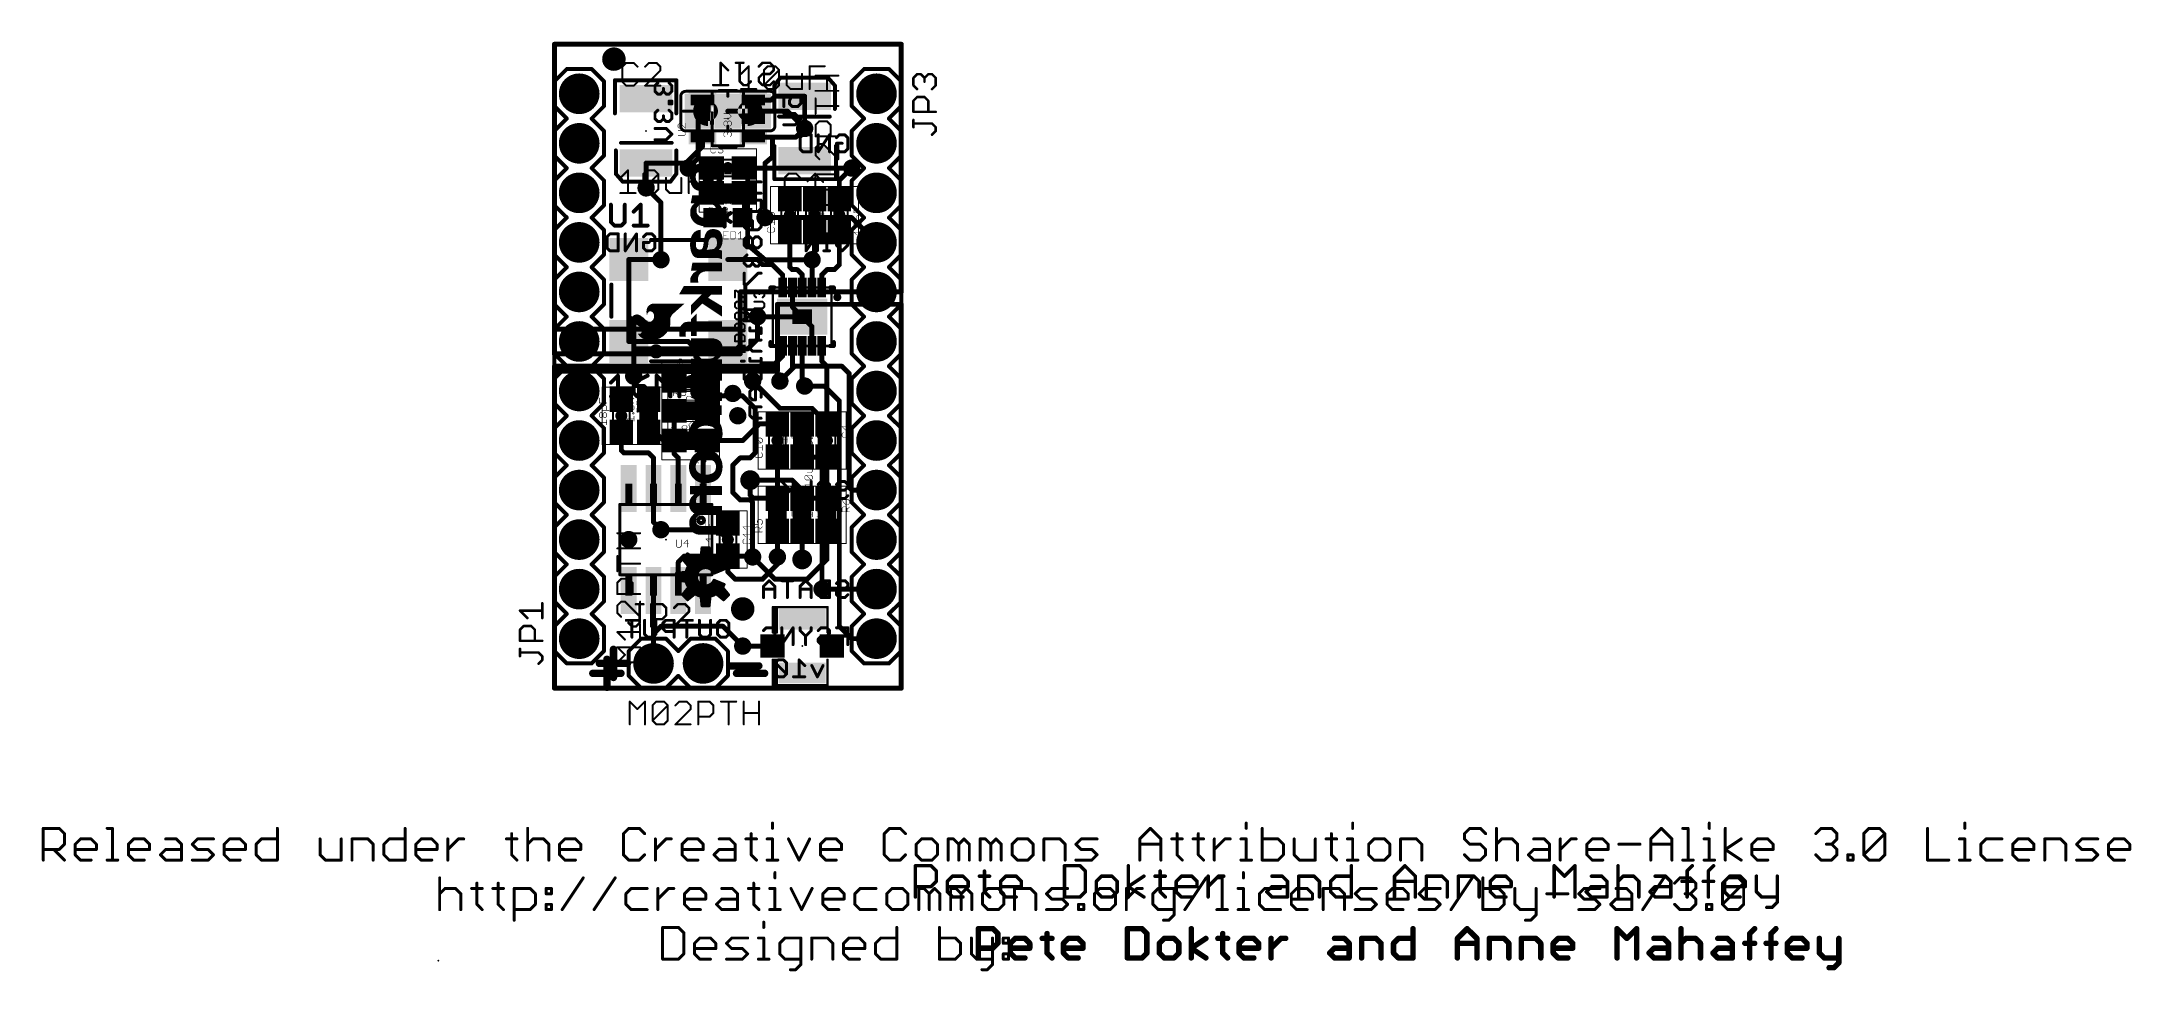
# Model space of a CAD drawing. Extents: x -26 to 81, y -15 to 33.
import ezdxf

# ---------------------------------------------------------------- set-up
doc = ezdxf.new("R2010")
doc.units = 0
for name, color, linetype in [('1', 12, 'CONTINUOUS'), ('16', 132, 'CONTINUOUS'), ('17', 110, 'CONTINUOUS'), ('18', 110, 'CONTINUOUS'), ('20', 53, 'CONTINUOUS'), ('21', 53, 'CONTINUOUS'), ('22', 53, 'CONTINUOUS'), ('23', 53, 'CONTINUOUS'), ('24', 53, 'CONTINUOUS'), ('25', 253, 'CONTINUOUS'), ('26', 253, 'CONTINUOUS'), ('27', 253, 'CONTINUOUS'), ('29', 253, 'CONTINUOUS'), ('30', 253, 'CONTINUOUS'), ('31', 253, 'CONTINUOUS'), ('32', 253, 'CONTINUOUS'), ('39', 12, 'CONTINUOUS'), ('44', 253, 'CONTINUOUS'), ('51', 53, 'CONTINUOUS'), ('52', 253, 'CONTINUOUS')]:
    doc.layers.add(name, color=color, linetype=linetype)

# ---------------------------------------------------------------- blocks, each defined once
blk = doc.blocks.new('RECT')
blk.add_solid([(-0.5, -0.5), (0.5, -0.5), (-0.5, 0.5), (0.5, 0.5)])
blk = doc.blocks.new('PIE')
at = {"const_width": 0.5}
blk.add_lwpolyline([(0, -0.25, 1), (0, 0.25, 1), (0, -0.25)], format="xyb", dxfattribs=at)
blk = doc.blocks.new('ROUNDP')
at = {"const_width": 0.5}
blk.add_lwpolyline([(0, -0.25, 1), (0, 0.25, 1), (0, -0.25)], format="xyb", dxfattribs=at)
blk = doc.blocks.new('ROUNDV')
at = {"const_width": 0.5}
blk.add_lwpolyline([(0, -0.25, 1), (0, 0.25, 1), (0, -0.25)], format="xyb", dxfattribs=at)

msp = doc.modelspace()

# ---------------------------------------------------------------- linework, layer by layer
at = {"layer": '1', "const_width": 0.254}
for points in [[(0, 33.02), (0, 17.145)], [(17.78, 33.02), (0, 33.02)], [(17.78, 20.32), (17.78, 33.02)], [(10.1901, 30.16), (11.11, 30.16)], [(11.11, 30.16), (11.303, 30.353)], [(11.303, 30.353), (12.826, 30.353)], [(12.826, 30.353), (12.827, 30.352)], [(12.827, 28.702), (12.827, 30.352)], [(6.858, 27.051), (7.5899, 27.7829)], [(7.5899, 28.26), (7.5899, 27.7829)], [(10.1901, 28.26), (11.176, 28.26)], [(11.176, 28.26), (12.385, 28.26)], [(11.176, 27.244), (11.176, 28.26)], [(12.385, 28.26), (12.827, 28.702)], [(4.699, 26.925), (6.603, 26.925)], [(4.699, 25.654), (4.699, 26.925)], [(6.603, 26.925), (6.858, 26.67)], [(6.858, 26.67), (6.858, 27.051)], [(8.04, 26.67), (6.858, 26.67)], [(8.04, 26.67), (7.62, 26.67)], [(8.04, 25.4), (8.04, 26.67)], [(10.795, 26.924), (11.176, 27.244)], [(10.795, 24.13), (10.795, 26.924)], [(14.605, 26.035), (15.24, 26.67)], [(14.605, 25.107), (14.605, 26.035)], [(9.74, 25.4), (9.74, 24.23)], [(9.74, 24.23), (9.64, 24.13)], [(12.065, 21.59), (12.065, 23.407)], [(13.335, 23.407), (13.335, 21.717)], [(14.605, 21.717), (14.605, 23.407)], [(3.81, 21.98), (3.81, 17.78)], [(3.81, 21.98), (5.325, 21.98)], [(5.325, 21.98), (5.461, 21.971)], [(8.89, 21.98), (10.405, 21.98)], [(10.405, 21.98), (10.668, 21.717)], [(10.668, 21.717), (11.176, 21.717)], [(11.176, 21.717), (11.7, 21.193)], [(12.192, 21.463), (12.065, 21.59)], [(12.446, 21.463), (12.192, 21.463)], [(12.7, 21.209), (12.446, 21.463)], [(13.335, 21.717), (13.208, 21.971)], [(13.208, 21.971), (13.208, 20.558)], [(13.7, 21.193), (13.97, 21.463)], [(13.97, 21.463), (14.351, 21.463)], [(14.351, 21.463), (14.605, 21.717)], [(9.525, 17.145), (9.525, 20.32)], [(9.525, 20.32), (17.78, 20.32)], [(11.7, 20.55), (11.7, 21.193)], [(12.2, 20.55), (12.2, 19.55)], [(12.7, 20.55), (12.7, 21.209)], [(13.208, 20.558), (13.2, 20.55)], [(13.7, 20.55), (13.7, 21.193)], [(11.43, 16.256), (11.43, 19.685)], [(11.43, 19.685), (17.78, 19.685)], [(12.2, 19.55), (12.7, 19.05)], [(17.78, 19.685), (17.78, 0)], [(10.414, 19.05), (12.7, 19.05)], [(13.2, 18.55), (12.7, 19.05)], [(13.2, 17.55), (13.2, 18.55)], [(0, 17.145), (9.525, 17.145)], [(3.81, 17.78), (6.858, 17.78)], [(6.858, 17.78), (7.239, 17.399)], [(7.239, 17.399), (7.239, 17.018)], [(7.239, 17.018), (7.747, 16.51)], [(11.7, 17.034), (11.303, 16.637)], [(11.7, 17.55), (11.7, 17.034)], [(12.2, 17.55), (12.2, 16.391)], [(12.7, 17.55), (12.7, 15.621)], [(13.7, 17.55), (13.7, 16.78)], [(0, 0), (0, 16.256)], [(0, 16.256), (11.43, 16.256)], [(7.747, 16.51), (7.747, 15.836)], [(10.668, 16.637), (10.16, 16.129)], [(10.16, 16.129), (10.16, 15.748)], [(11.303, 16.637), (10.668, 16.637)], [(12.2, 16.391), (11.557, 15.748)], [(13.7, 16.78), (13.97, 16.51)], [(13.97, 16.51), (13.97, 13.55)], [(7.747, 15.836), (7.835, 15.748)], [(7.835, 15.748), (7.835, 14.9873)], [(7.835, 14.9873), (7.835, 14.224)], [(7.835, 14.9873), (9.1427, 14.9873)], [(9.1427, 14.9873), (9.144, 15.113)], [(12.7, 15.621), (12.827, 15.494)], [(6.135, 14.224), (6.135, 12.7)], [(3.429, 13.12), (3.429, 12.192)], [(4.826, 13.12), (5.168, 13.12)], [(5.168, 13.12), (5.588, 12.7)], [(10.502, 13.55), (9.652, 12.7)], [(11.43, 13.55), (10.502, 13.55)], [(3.429, 12.192), (3.556, 12.065)], [(3.556, 12.065), (4.826, 12.065)], [(4.826, 12.065), (5.08, 11.811)], [(5.08, 11.811), (5.08, 10.2362)], [(5.588, 12.7), (6.135, 12.7)], [(6.135, 12.7), (6.135, 12.026)], [(6.135, 12.026), (6.35, 11.811)], [(6.35, 11.811), (6.35, 10.2362)], [(7.62, 11.684), (7.835, 11.899)], [(7.62, 10.2362), (7.62, 11.684)], [(9.652, 12.7), (7.835, 12.7)], [(7.835, 12.7), (7.835, 11.899)], [(11.43, 11.85), (11.43, 9.74)], [(13.97, 11.85), (12.7, 11.85)], [(13.97, 9.74), (13.97, 11.85)], [(10.033, 9.906), (10.033, 10.668)], [(5.08, 10.2362), (5.08, 8.509)], [(10.199, 9.74), (10.033, 9.906)], [(11.43, 9.74), (10.199, 9.74)], [(12.7, 9.74), (13.97, 9.74)], [(5.08, 8.509), (5.461, 8.128)], [(11.43, 6.731), (11.43, 8.04)], [(12.7, 6.604), (12.7, 8.04)], [(13.97, 8.04), (13.97, 6.604)], [(6.643, 6.77), (6.35, 6.477)], [(6.35, 6.477), (6.35, 5.0038)], [(8.89, 6.77), (6.643, 6.77)], [(8.89, 6.77), (10.121, 6.77)], [(10.121, 6.77), (10.16, 6.731)], [(11.303, 5.588), (10.16, 6.731)], [(13.97, 6.604), (12.954, 5.588)], [(12.954, 5.588), (11.303, 5.588)], [(5.08, 5.0038), (5.08, 1.27)], [(13.716, 5.08), (16.51, 5.08)], [(11.175, 2.159), (9.652, 2.159)], [(17.78, 0), (0, 0)]]:
    msp.add_lwpolyline(points, dxfattribs=at)
at = {"layer": '1', "const_width": 0.127}
for points in [[(0.0635, 33.02, 1), (-0.0635, 33.02)], [(0, 33.0835, 1), (0, 32.9565)], [(17.8435, 33.02, 1), (17.7165, 33.02)], [(17.78, 32.9565, 1), (17.78, 33.0835)], [(10.1901, 30.2235, 1), (10.1901, 30.0965)], [(11.0651, 30.2049, 1), (11.1549, 30.1151)], [(11.11, 30.0965, 1), (11.11, 30.2235)], [(11.303, 30.4165, 1), (11.303, 30.2895)], [(11.3479, 30.3081, 1), (11.2581, 30.3979)], [(12.8709, 30.3979, 1), (12.7811, 30.3081)], [(12.8905, 30.352, 1), (12.7635, 30.352)], [(12.7821, 30.3071, 1), (12.8719, 30.3969)], [(12.826, 30.2895, 1), (12.826, 30.4165)], [(7.6534, 28.26, 1), (7.5264, 28.26)], [(7.6348, 27.738, 1), (7.545, 27.8278)], [(10.1901, 28.3235, 1), (10.1901, 28.1965)], [(11.176, 28.3235, 1), (11.176, 28.1965)], [(11.2395, 28.26, 1), (11.1125, 28.26)], [(11.176, 28.1965, 1), (11.176, 28.3235)], [(12.3401, 28.3049, 1), (12.4299, 28.2151)], [(12.385, 28.1965, 1), (12.385, 28.3235)], [(12.7635, 28.702, 1), (12.8905, 28.702)], [(12.8719, 28.6571, 1), (12.7821, 28.7469)], [(4.699, 26.9885, 1), (4.699, 26.8615)], [(4.7625, 26.925, 1), (4.6355, 26.925)], [(6.6479, 26.9699, 1), (6.5581, 26.8801)], [(6.603, 26.8615, 1), (6.603, 26.9885)], [(6.9215, 27.051, 1), (6.7945, 27.051)], [(6.8131, 27.0959, 1), (6.9029, 27.0061)], [(6.858, 26.7335, 1), (6.858, 26.6065)], [(6.8131, 26.6251, 1), (6.9029, 26.7149)], [(7.5264, 27.7829, 1), (7.6534, 27.7829)], [(7.62, 26.7335, 1), (7.62, 26.6065)], [(8.1035, 26.67, 1), (7.9765, 26.67)], [(8.04, 26.6065, 1), (8.04, 26.7335)], [(8.04, 26.6065, 1), (8.04, 26.7335)], [(10.8585, 26.924, 1), (10.7315, 26.924)], [(10.7542, 26.9726, 1), (10.8358, 26.8754)], [(11.1125, 27.244, 1), (11.2395, 27.244)], [(11.2168, 27.1954, 1), (11.1352, 27.2926)], [(15.2849, 26.6251, 1), (15.1951, 26.7149)], [(4.6355, 25.654, 1), (4.7625, 25.654)], [(6.7945, 26.67, 1), (6.9215, 26.67)], [(14.6685, 26.035, 1), (14.5415, 26.035)], [(14.5601, 26.0799, 1), (14.6499, 25.9901)], [(7.9765, 25.4, 1), (8.1035, 25.4)], [(9.8035, 25.4, 1), (9.6765, 25.4)], [(14.5415, 25.107, 1), (14.6685, 25.107)], [(9.5951, 24.1749, 1), (9.6849, 24.0851)], [(9.6765, 24.23, 1), (9.8035, 24.23)], [(9.7849, 24.1851, 1), (9.6951, 24.2749)], [(10.7315, 24.13, 1), (10.8585, 24.13)], [(12.1285, 23.407, 1), (12.0015, 23.407)], [(13.3985, 23.407, 1), (13.2715, 23.407)], [(14.6685, 23.407, 1), (14.5415, 23.407)], [(3.8735, 21.98, 1), (3.7465, 21.98)], [(3.81, 22.0435, 1), (3.81, 21.9165)], [(5.3292, 22.0434, 1), (5.3208, 21.9166)], [(5.325, 21.9165, 1), (5.325, 22.0435)], [(5.4568, 21.9076, 1), (5.4652, 22.0344)], [(8.89, 22.0435, 1), (8.89, 21.9165)], [(10.4499, 22.0249, 1), (10.3601, 21.9351)], [(10.405, 21.9165, 1), (10.405, 22.0435)], [(10.668, 21.7805, 1), (10.668, 21.6535)], [(10.6231, 21.6721, 1), (10.7129, 21.7619)], [(11.2209, 21.7619, 1), (11.1311, 21.6721)], [(11.176, 21.6535, 1), (11.176, 21.7805)], [(12.1099, 21.6349, 1), (12.0201, 21.5451)], [(12.0015, 21.59, 1), (12.1285, 21.59)], [(12.192, 21.5265, 1), (12.192, 21.3995)], [(12.1471, 21.4181, 1), (12.2369, 21.5079)], [(12.4909, 21.5079, 1), (12.4011, 21.4181)], [(12.446, 21.3995, 1), (12.446, 21.5265)], [(13.2648, 21.9994, 1), (13.1512, 21.9426)], [(13.2715, 21.971, 1), (13.1445, 21.971)], [(13.2715, 21.717, 1), (13.3985, 21.717)], [(13.2782, 21.6886, 1), (13.3918, 21.7454)], [(13.97, 21.5265, 1), (13.97, 21.3995)], [(14.0149, 21.4181, 1), (13.9251, 21.5079)], [(14.3061, 21.5079, 1), (14.3959, 21.4181)], [(14.351, 21.3995, 1), (14.351, 21.5265)], [(14.5415, 21.717, 1), (14.6685, 21.717)], [(14.6499, 21.6721, 1), (14.5601, 21.7619)], [(9.5885, 20.32, 1), (9.4615, 20.32)], [(9.525, 20.3835, 1), (9.525, 20.2565)], [(11.7635, 21.193, 1), (11.6365, 21.193)], [(11.6365, 20.55, 1), (11.7635, 20.55)], [(11.6551, 21.1481, 1), (11.7449, 21.2379)], [(12.2635, 20.55, 1), (12.1365, 20.55)], [(12.7635, 21.209, 1), (12.6365, 21.209)], [(12.6365, 20.55, 1), (12.7635, 20.55)], [(12.6551, 21.1641, 1), (12.7449, 21.2539)], [(13.1551, 20.5949, 1), (13.2449, 20.5051)], [(13.1445, 20.558, 1), (13.2715, 20.558)], [(13.2529, 20.5131, 1), (13.1631, 20.6029)], [(13.7635, 21.193, 1), (13.6365, 21.193)], [(13.6551, 21.2379, 1), (13.7449, 21.1481)], [(13.6365, 20.55, 1), (13.7635, 20.55)], [(17.7165, 20.32, 1), (17.8435, 20.32)], [(17.78, 20.2565, 1), (17.78, 20.3835)], [(11.4935, 19.685, 1), (11.3665, 19.685)], [(11.43, 19.7485, 1), (11.43, 19.6215)], [(12.2449, 19.5949, 1), (12.1551, 19.5051)], [(12.1365, 19.55, 1), (12.2635, 19.55)], [(17.8435, 19.685, 1), (17.7165, 19.685)], [(17.78, 19.6215, 1), (17.78, 19.7485)], [(10.414, 19.1135, 1), (10.414, 18.9865)], [(12.7449, 19.0949, 1), (12.6551, 19.0051)], [(12.6551, 19.0051, 1), (12.7449, 19.0949)], [(12.7, 18.9865, 1), (12.7, 19.1135)], [(13.2635, 18.55, 1), (13.1365, 18.55)], [(13.1551, 18.5051, 1), (13.2449, 18.5949)], [(0, 17.2085, 1), (0, 17.0815)], [(-0.0635, 17.145, 1), (0.0635, 17.145)], [(3.81, 17.8435, 1), (3.81, 17.7165)], [(3.7465, 17.78, 1), (3.8735, 17.78)], [(6.9029, 17.8249, 1), (6.8131, 17.7351)], [(6.858, 17.7165, 1), (6.858, 17.8435)], [(7.3025, 17.399, 1), (7.1755, 17.399)], [(7.2839, 17.0629, 1), (7.1941, 16.9731)], [(7.1941, 17.3541, 1), (7.2839, 17.4439)], [(9.4615, 17.145, 1), (9.5885, 17.145)], [(9.525, 17.0815, 1), (9.525, 17.2085)], [(11.7635, 17.55, 1), (11.6365, 17.55)], [(11.7449, 16.9891, 1), (11.6551, 17.0789)], [(12.2635, 17.55, 1), (12.1365, 17.55)], [(12.7635, 17.55, 1), (12.6365, 17.55)], [(13.1365, 17.55, 1), (13.2635, 17.55)], [(13.7635, 17.55, 1), (13.6365, 17.55)], [(0.0635, 16.256, 1), (-0.0635, 16.256)], [(0, 16.3195, 1), (0, 16.1925)], [(7.1755, 17.018, 1), (7.3025, 17.018)], [(7.8105, 16.51, 1), (7.6835, 16.51)], [(7.7021, 16.4651, 1), (7.7919, 16.5549)], [(10.2235, 16.129, 1), (10.0965, 16.129)], [(10.1151, 16.1739, 1), (10.2049, 16.0841)], [(10.668, 16.7005, 1), (10.668, 16.5735)], [(10.7129, 16.5921, 1), (10.6231, 16.6819)], [(11.2581, 16.6819, 1), (11.3479, 16.5921)], [(11.303, 16.5735, 1), (11.303, 16.7005)], [(11.3665, 16.256, 1), (11.4935, 16.256)], [(11.43, 16.1925, 1), (11.43, 16.3195)], [(11.6365, 17.034, 1), (11.7635, 17.034)], [(12.1365, 16.391, 1), (12.2635, 16.391)], [(12.2449, 16.3461, 1), (12.1551, 16.4359)], [(13.7449, 16.8249, 1), (13.6551, 16.7351)], [(13.6365, 16.78, 1), (13.7635, 16.78)], [(14.0335, 16.51, 1), (13.9065, 16.51)], [(13.9251, 16.4651, 1), (14.0149, 16.5549)], [(7.7919, 15.8809, 1), (7.7021, 15.7911)], [(7.6835, 15.836, 1), (7.8105, 15.836)], [(7.8985, 15.748, 1), (7.7715, 15.748)], [(7.8985, 14.9873, 1), (7.7715, 14.9873)], [(7.835, 15.0508, 1), (7.835, 14.9238)], [(7.7715, 14.9873, 1), (7.8985, 14.9873)], [(7.7901, 15.7031, 1), (7.8799, 15.7929)], [(9.0792, 14.988, 1), (9.2062, 14.9867)], [(9.2075, 15.1123, 1), (9.0805, 15.1137)], [(9.1427, 14.9238, 1), (9.1427, 15.0508)], [(10.0965, 15.748, 1), (10.2235, 15.748)], [(11.5121, 15.7929, 1), (11.6019, 15.7031)], [(12.7449, 15.6659, 1), (12.6551, 15.5761)], [(12.6365, 15.621, 1), (12.7635, 15.621)], [(12.7821, 15.4491, 1), (12.8719, 15.5389)], [(6.1985, 14.224, 1), (6.0715, 14.224)], [(7.7715, 14.224, 1), (7.8985, 14.224)], [(3.4925, 13.12, 1), (3.3655, 13.12)], [(4.826, 13.1835, 1), (4.826, 13.0565)], [(5.2129, 13.1649, 1), (5.1231, 13.0751)], [(5.168, 13.0565, 1), (5.168, 13.1835)], [(10.502, 13.6135, 1), (10.502, 13.4865)], [(10.5469, 13.5051, 1), (10.4571, 13.5949)], [(11.43, 13.4865, 1), (11.43, 13.6135)], [(13.9065, 13.55, 1), (14.0335, 13.55)], [(3.4739, 12.2369, 1), (3.3841, 12.1471)], [(3.3655, 12.192, 1), (3.4925, 12.192)], [(3.556, 12.1285, 1), (3.556, 12.0015)], [(3.5111, 12.0201, 1), (3.6009, 12.1099)], [(4.8709, 12.1099, 1), (4.7811, 12.0201)], [(4.826, 12.0015, 1), (4.826, 12.1285)], [(5.1435, 11.811, 1), (5.0165, 11.811)], [(5.0351, 11.7661, 1), (5.1249, 11.8559)], [(5.588, 12.7635, 1), (5.588, 12.6365)], [(5.5431, 12.6551, 1), (5.6329, 12.7449)], [(6.1985, 12.7, 1), (6.0715, 12.7)], [(6.0715, 12.7, 1), (6.1985, 12.7)], [(6.1799, 12.0709, 1), (6.0901, 11.9811)], [(6.0715, 12.026, 1), (6.1985, 12.026)], [(6.135, 12.6365, 1), (6.135, 12.7635)], [(6.4135, 11.811, 1), (6.2865, 11.811)], [(6.3051, 11.7661, 1), (6.3949, 11.8559)], [(7.6835, 11.684, 1), (7.5565, 11.684)], [(7.5751, 11.7289, 1), (7.6649, 11.6391)], [(7.835, 12.7635, 1), (7.835, 12.6365)], [(7.8985, 12.7, 1), (7.7715, 12.7)], [(7.7715, 11.899, 1), (7.8985, 11.899)], [(7.8799, 11.8541, 1), (7.7901, 11.9439)], [(9.6071, 12.7449, 1), (9.6969, 12.6551)], [(9.652, 12.6365, 1), (9.652, 12.7635)], [(11.4935, 11.85, 1), (11.3665, 11.85)], [(12.7, 11.9135, 1), (12.7, 11.7865)], [(14.0335, 11.85, 1), (13.9065, 11.85)], [(13.97, 11.7865, 1), (13.97, 11.9135)], [(10.0965, 10.668, 1), (9.9695, 10.668)], [(5.1435, 10.2362, 1), (5.0165, 10.2362)], [(5.0165, 10.2362, 1), (5.1435, 10.2362)], [(6.2865, 10.2362, 1), (6.4135, 10.2362)], [(7.5565, 10.2362, 1), (7.6835, 10.2362)], [(10.0779, 9.9509, 1), (9.9881, 9.8611)], [(9.9695, 9.906, 1), (10.0965, 9.906)], [(10.199, 9.8035, 1), (10.199, 9.6765)], [(10.1541, 9.6951, 1), (10.2439, 9.7849)], [(11.3665, 9.74, 1), (11.4935, 9.74)], [(11.43, 9.6765, 1), (11.43, 9.8035)], [(12.7, 9.8035, 1), (12.7, 9.6765)], [(13.9065, 9.74, 1), (14.0335, 9.74)], [(13.97, 9.6765, 1), (13.97, 9.8035)], [(5.1249, 8.5539, 1), (5.0351, 8.4641)], [(5.0165, 8.509, 1), (5.1435, 8.509)], [(5.4161, 8.0831, 1), (5.5059, 8.1729)], [(11.4935, 8.04, 1), (11.3665, 8.04)], [(12.7635, 8.04, 1), (12.6365, 8.04)], [(14.0335, 8.04, 1), (13.9065, 8.04)], [(6.4135, 6.477, 1), (6.2865, 6.477)], [(6.3051, 6.5219, 1), (6.3949, 6.4321)], [(6.643, 6.8335, 1), (6.643, 6.7065)], [(6.6879, 6.7251, 1), (6.5981, 6.8149)], [(8.89, 6.8335, 1), (8.89, 6.7065)], [(8.89, 6.7065, 1), (8.89, 6.8335)], [(10.1659, 6.8149, 1), (10.0761, 6.7251)], [(10.2049, 6.7759, 1), (10.1151, 6.6861)], [(10.1151, 6.6861, 1), (10.2049, 6.7759)], [(10.121, 6.7065, 1), (10.121, 6.8335)], [(11.3665, 6.731, 1), (11.4935, 6.731)], [(12.6365, 6.604, 1), (12.7635, 6.604)], [(13.9065, 6.604, 1), (14.0335, 6.604)], [(14.0149, 6.5591, 1), (13.9251, 6.6489)], [(11.303, 5.6515, 1), (11.303, 5.5245)], [(11.2581, 5.5431, 1), (11.3479, 5.6329)], [(12.9091, 5.6329, 1), (12.9989, 5.5431)], [(12.954, 5.5245, 1), (12.954, 5.6515)], [(5.1435, 5.0038, 1), (5.0165, 5.0038)], [(6.2865, 5.0038, 1), (6.4135, 5.0038)], [(13.716, 5.1435, 1), (13.716, 5.0165)], [(16.51, 5.0165, 1), (16.51, 5.1435)], [(9.652, 2.2225, 1), (9.652, 2.0955)], [(11.175, 2.0955, 1), (11.175, 2.2225)], [(5.0165, 1.27, 1), (5.1435, 1.27)], [(0, 0.0635, 1), (0, -0.0635)], [(-0.0635, 0, 1), (0.0635, 0)], [(17.7165, 0, 1), (17.8435, 0)], [(17.78, -0.0635, 1), (17.78, 0.0635)]]:
    msp.add_lwpolyline(points, format="xyb", dxfattribs=at)
at = {"layer": '16'}
for points, const_width in [([(0, 33.02), (0, 18.415)], 0.254), ([(17.78, 33.02), (0, 33.02)], 0.254), ([(17.78, 20.32), (17.78, 33.02)], 0.254), ([(7.366, 29.591), (7.366, 27.178)], 0.254), ([(8.89, 29.591), (10.414, 29.591)], 0.254), ([(10.414, 29.591), (11.938, 29.591)], 0.254), ([(11.938, 29.591), (12.827, 28.702)], 0.254), ([(7.366, 27.178), (6.858, 26.67)], 0.254), ([(9.906, 26.67), (6.858, 26.67)], 0.254), ([(15.24, 26.67), (9.906, 26.67)], 0.254), ([(9.906, 26.67), (9.906, 22.733)], 0.254), ([(5.461, 24.892), (4.699, 25.654)], 0.254), ([(5.461, 21.971), (5.461, 24.892)], 0.254), ([(15.24, 24.13), (10.795, 24.13)], 0.254), ([(16.51, 22.86), (15.24, 24.13)], 0.254), ([(9.906, 22.733), (10.795, 21.971)], 0.254), ([(10.795, 21.971), (13.208, 21.971)], 0.254), ([(9.525, 18.415), (9.525, 20.32)], 0.254), ([(9.525, 20.32), (17.78, 20.32)], 0.254), ([(11.43, 16.51), (11.43, 19.685)], 0.254), ([(11.43, 19.685), (17.78, 19.685)], 0.254), ([(17.78, 19.685), (17.78, 0)], 0.254), ([(0, 18.415), (9.525, 18.415)], 0.254), ([(4.064, 18.796), (3.81, 19.05)], 0.254), ([(4.064, 17.399), (4.064, 18.796)], 0.254), ([(10.414, 19.05), (10.414, 17.907)], 0.254), ([(4.064, 16.002), (4.064, 17.399)], 0.254), ([(9.906, 17.399), (4.064, 17.399)], 0.254), ([(10.414, 17.907), (9.906, 17.399)], 0.254), ([(0, 0), (0, 16.51)], 0.254), ([(0, 16.51), (11.43, 16.51)], 0.254), ([(11.557, 15.748), (12.319, 16.51)], 0.254), ([(12.319, 16.51), (14.732, 16.51)], 0.254), ([(14.732, 16.51), (15.113, 16.129)], 0.254), ([(15.113, 16.129), (15.113, 10.287)], 0.254), ([(9.2697, 14.9873), (9.144, 15.113)], 0.254), ([(9.6507, 14.9873), (9.2697, 14.9873)], 0.254), ([(9.6507, 14.9873), (10.287, 14.351)], 0.254), ([(10.16, 15.748), (11.557, 14.351)], 0.254), ([(12.827, 15.494), (13.843, 15.494)], 0.254), ([(13.843, 15.494), (14.605, 14.732)], 0.254), ([(10.287, 14.351), (10.287, 12.065)], 0.254), ([(11.557, 14.351), (13.208, 14.351)], 0.254), ([(13.208, 14.351), (13.716, 13.843)], 0.254), ([(13.716, 13.843), (13.716, 5.08)], 0.254), ([(14.605, 14.732), (14.605, 3.175)], 0.254), ([(9.525, 11.811), (9.144, 11.43)], 0.254), ([(10.033, 11.811), (9.525, 11.811)], 0.254), ([(10.287, 12.065), (10.033, 11.811)], 0.254), ([(9.144, 11.43), (9.144, 10.033)], 0.254), ([(10.033, 10.668), (12.192, 10.668)], 0.254), ([(12.192, 10.668), (12.7, 10.16)], 0.254), ([(9.144, 10.033), (9.525, 9.652)], 0.254), ([(9.525, 9.652), (10.033, 9.652)], 0.254), ([(10.033, 9.652), (10.16, 9.525)], 0.254), ([(10.16, 9.525), (10.16, 6.731)], 0.254), ([(12.7, 10.16), (12.7, 6.604)], 0.254), ([(15.113, 10.287), (15.24, 10.16)], 0.254), ([(15.24, 10.16), (16.51, 10.16)], 0.254), ([(5.461, 8.128), (8.382, 8.128)], 0.254), ([(8.382, 8.128), (8.89, 7.62)], 0.254), ([(8.89, 7.62), (8.89, 5.969)], 0.254), ([(10.668, 5.588), (11.43, 6.35)], 0.254), ([(11.43, 6.35), (11.43, 6.731)], 0.254), ([(8.89, 5.969), (9.271, 5.588)], 0.254), ([(9.271, 5.588), (10.668, 5.588)], 0.254), ([(5.461, 3.175), (5.08, 2.794)], 0.254), ([(8.636, 3.175), (5.461, 3.175)], 0.254), ([(9.652, 2.159), (8.636, 3.175)], 0.254), ([(14.605, 3.175), (15.24, 2.54)], 0.254), ([(5.08, 2.794), (5.08, 1.27)], 0.254), ([(15.24, 2.54), (16.51, 2.54)], 0.254), ([(11.4636, 1.4485), (11.3195, 1.3045)], 0.1524), ([(11.3195, 1.3045), (11.3195, 0.7283)], 0.1524), ([(11.8958, 0.7283), (11.3195, 1.3045)], 0.1524), ([(11.7517, 1.4485), (11.4636, 1.4485)], 0.1524), ([(11.8958, 1.3045), (11.7517, 1.4485)], 0.1524), ([(11.8958, 0.7283), (11.8958, 1.3045)], 0.1524), ([(12.8313, 1.1604), (12.5432, 1.4485)], 0.1524), ([(12.5432, 1.4485), (12.5432, 0.5842)], 0.1524), ([(13.4787, 0.5842), (13.1906, 1.1604)], 0.1524), ([(13.7668, 1.1604), (13.4787, 0.5842)], 0.1524), ([(17.78, 0), (0, 0)], 0.254), ([(11.3195, 0.7283), (11.4636, 0.5842)], 0.1524), ([(11.4636, 0.5842), (11.7517, 0.5842)], 0.1524), ([(11.7517, 0.5842), (11.8958, 0.7283)], 0.1524), ([(12.8313, 0.5842), (12.2551, 0.5842)], 0.1524)]:
    msp.add_lwpolyline(points, dxfattribs=dict(at, const_width=const_width))
for points, const_width in [([(0.0635, 33.02, 1), (-0.0635, 33.02)], 0.127), ([(0, 33.0835, 1), (0, 32.9565)], 0.127), ([(17.8435, 33.02, 1), (17.7165, 33.02)], 0.127), ([(17.78, 32.9565, 1), (17.78, 33.0835)], 0.127), ([(7.4295, 29.591, 1), (7.3025, 29.591)], 0.127), ([(8.89, 29.6545, 1), (8.89, 29.5275)], 0.127), ([(10.414, 29.6545, 1), (10.414, 29.5275)], 0.127), ([(10.414, 29.5275, 1), (10.414, 29.6545)], 0.127), ([(11.9829, 29.6359, 1), (11.8931, 29.5461)], 0.127), ([(11.938, 29.5275, 1), (11.938, 29.6545)], 0.127), ([(12.7821, 28.6571, 1), (12.8719, 28.7469)], 0.127), ([(6.858, 26.7335, 1), (6.858, 26.6065)], 0.127), ([(6.8131, 26.7149, 1), (6.9029, 26.6251)], 0.127), ([(7.3025, 27.178, 1), (7.4295, 27.178)], 0.127), ([(7.4109, 27.1331, 1), (7.3211, 27.2229)], 0.127), ([(9.906, 26.7335, 1), (9.906, 26.6065)], 0.127), ([(9.9695, 26.67, 1), (9.8425, 26.67)], 0.127), ([(9.906, 26.6065, 1), (9.906, 26.7335)], 0.127), ([(15.24, 26.6065, 1), (15.24, 26.7335)], 0.127), ([(4.7439, 25.6989, 1), (4.6541, 25.6091)], 0.127), ([(5.5245, 24.892, 1), (5.3975, 24.892)], 0.127), ([(5.4161, 24.8471, 1), (5.5059, 24.9369)], 0.127), ([(10.795, 24.1935, 1), (10.795, 24.0665)], 0.127), ([(15.2849, 24.1749, 1), (15.1951, 24.0851)], 0.127), ([(15.24, 24.0665, 1), (15.24, 24.1935)], 0.127), ([(9.9473, 22.7812, 1), (9.8647, 22.6848)], 0.127), ([(9.8425, 22.733, 1), (9.9695, 22.733)], 0.127), ([(16.4651, 22.8151, 1), (16.5549, 22.9049)], 0.127), ([(5.3975, 21.971, 1), (5.5245, 21.971)], 0.127), ([(10.795, 22.0345, 1), (10.795, 21.9075)], 0.127), ([(10.7537, 21.9228, 1), (10.8363, 22.0192)], 0.127), ([(13.208, 21.9075, 1), (13.208, 22.0345)], 0.127), ([(9.5885, 20.32, 1), (9.4615, 20.32)], 0.127), ([(9.525, 20.3835, 1), (9.525, 20.2565)], 0.127), ([(17.7165, 20.32, 1), (17.8435, 20.32)], 0.127), ([(17.78, 20.2565, 1), (17.78, 20.3835)], 0.127), ([(11.4935, 19.685, 1), (11.3665, 19.685)], 0.127), ([(11.43, 19.7485, 1), (11.43, 19.6215)], 0.127), ([(17.8435, 19.685, 1), (17.7165, 19.685)], 0.127), ([(17.78, 19.6215, 1), (17.78, 19.7485)], 0.127), ([(0, 18.4785, 1), (0, 18.3515)], 0.127), ([(-0.0635, 18.415, 1), (0.0635, 18.415)], 0.127), ([(3.8549, 19.0949, 1), (3.7651, 19.0051)], 0.127), ([(4.1275, 18.796, 1), (4.0005, 18.796)], 0.127), ([(4.0191, 18.7511, 1), (4.1089, 18.8409)], 0.127), ([(9.4615, 18.415, 1), (9.5885, 18.415)], 0.127), ([(9.525, 18.3515, 1), (9.525, 18.4785)], 0.127), ([(10.4775, 19.05, 1), (10.3505, 19.05)], 0.127), ([(4.1275, 17.399, 1), (4.0005, 17.399)], 0.127), ([(4.064, 17.4625, 1), (4.064, 17.3355)], 0.127), ([(4.0005, 17.399, 1), (4.1275, 17.399)], 0.127), ([(9.8611, 17.4439, 1), (9.9509, 17.3541)], 0.127), ([(9.906, 17.3355, 1), (9.906, 17.4625)], 0.127), ([(10.3505, 17.907, 1), (10.4775, 17.907)], 0.127), ([(10.4589, 17.8621, 1), (10.3691, 17.9519)], 0.127), ([(0.0635, 16.51, 1), (-0.0635, 16.51)], 0.127), ([(0, 16.5735, 1), (0, 16.4465)], 0.127), ([(11.3665, 16.51, 1), (11.4935, 16.51)], 0.127), ([(11.43, 16.4465, 1), (11.43, 16.5735)], 0.127), ([(12.319, 16.5735, 1), (12.319, 16.4465)], 0.127), ([(12.3639, 16.4651, 1), (12.2741, 16.5549)], 0.127), ([(14.7769, 16.5549, 1), (14.6871, 16.4651)], 0.127), ([(14.732, 16.4465, 1), (14.732, 16.5735)], 0.127), ([(15.1765, 16.129, 1), (15.0495, 16.129)], 0.127), ([(15.0681, 16.0841, 1), (15.1579, 16.1739)], 0.127), ([(4.0005, 16.002, 1), (4.1275, 16.002)], 0.127), ([(9.1889, 15.1579, 1), (9.0991, 15.0681)], 0.127), ([(9.2697, 15.0508, 1), (9.2697, 14.9238)], 0.127), ([(9.2248, 14.9424, 1), (9.3146, 15.0322)], 0.127), ([(9.6956, 15.0322, 1), (9.6058, 14.9424)], 0.127), ([(9.6507, 14.9238, 1), (9.6507, 15.0508)], 0.127), ([(10.2049, 15.7929, 1), (10.1151, 15.7031)], 0.127), ([(11.5121, 15.7929, 1), (11.6019, 15.7031)], 0.127), ([(12.827, 15.5575, 1), (12.827, 15.4305)], 0.127), ([(13.8879, 15.5389, 1), (13.7981, 15.4491)], 0.127), ([(13.843, 15.4305, 1), (13.843, 15.5575)], 0.127), ([(10.3505, 14.351, 1), (10.2235, 14.351)], 0.127), ([(10.2421, 14.3061, 1), (10.3319, 14.3959)], 0.127), ([(11.557, 14.4145, 1), (11.557, 14.2875)], 0.127), ([(11.5121, 14.3061, 1), (11.6019, 14.3959)], 0.127), ([(13.2529, 14.3959, 1), (13.1631, 14.3061)], 0.127), ([(13.208, 14.2875, 1), (13.208, 14.4145)], 0.127), ([(13.7795, 13.843, 1), (13.6525, 13.843)], 0.127), ([(13.6711, 13.7981, 1), (13.7609, 13.8879)], 0.127), ([(14.6685, 14.732, 1), (14.5415, 14.732)], 0.127), ([(14.5601, 14.6871, 1), (14.6499, 14.7769)], 0.127), ([(9.525, 11.8745, 1), (9.525, 11.7475)], 0.127), ([(9.5699, 11.7661, 1), (9.4801, 11.8559)], 0.127), ([(9.9881, 11.8559, 1), (10.0779, 11.7661)], 0.127), ([(10.033, 11.7475, 1), (10.033, 11.8745)], 0.127), ([(10.2235, 12.065, 1), (10.3505, 12.065)], 0.127), ([(10.3319, 12.0201, 1), (10.2421, 12.1099)], 0.127), ([(9.2075, 11.43, 1), (9.0805, 11.43)], 0.127), ([(9.0991, 11.4749, 1), (9.1889, 11.3851)], 0.127), ([(10.033, 10.7315, 1), (10.033, 10.6045)], 0.127), ([(12.2369, 10.7129, 1), (12.1471, 10.6231)], 0.127), ([(12.192, 10.6045, 1), (12.192, 10.7315)], 0.127), ([(9.1889, 10.0779, 1), (9.0991, 9.9881)], 0.127), ([(9.0805, 10.033, 1), (9.2075, 10.033)], 0.127), ([(9.525, 9.7155, 1), (9.525, 9.5885)], 0.127), ([(9.4801, 9.6071, 1), (9.5699, 9.6969)], 0.127), ([(10.0779, 9.6969, 1), (9.9881, 9.6071)], 0.127), ([(10.033, 9.5885, 1), (10.033, 9.7155)], 0.127), ([(10.2235, 9.525, 1), (10.0965, 9.525)], 0.127), ([(12.7635, 10.16, 1), (12.6365, 10.16)], 0.127), ([(12.6551, 10.1151, 1), (12.7449, 10.2049)], 0.127), ([(15.1579, 10.3319, 1), (15.0681, 10.2421)], 0.127), ([(15.0495, 10.287, 1), (15.1765, 10.287)], 0.127), ([(15.24, 10.2235, 1), (15.24, 10.0965)], 0.127), ([(15.1951, 10.1151, 1), (15.2849, 10.2049)], 0.127), ([(16.51, 10.0965, 1), (16.51, 10.2235)], 0.127), ([(10.1151, 9.4801, 1), (10.2049, 9.5699)], 0.127), ([(5.461, 8.1915, 1), (5.461, 8.0645)], 0.127), ([(8.4269, 8.1729, 1), (8.3371, 8.0831)], 0.127), ([(8.382, 8.0645, 1), (8.382, 8.1915)], 0.127), ([(8.9535, 7.62, 1), (8.8265, 7.62)], 0.127), ([(8.8451, 7.5751, 1), (8.9349, 7.6649)], 0.127), ([(10.0965, 6.731, 1), (10.2235, 6.731)], 0.127), ([(11.4935, 6.731, 1), (11.3665, 6.731)], 0.127), ([(11.4749, 6.3051, 1), (11.3851, 6.3949)], 0.127), ([(12.6365, 6.604, 1), (12.7635, 6.604)], 0.127), ([(8.9349, 6.0139, 1), (8.8451, 5.9241)], 0.127), ([(8.8265, 5.969, 1), (8.9535, 5.969)], 0.127), ([(9.271, 5.6515, 1), (9.271, 5.5245)], 0.127), ([(9.2261, 5.5431, 1), (9.3159, 5.6329)], 0.127), ([(10.6231, 5.6329, 1), (10.7129, 5.5431)], 0.127), ([(10.668, 5.5245, 1), (10.668, 5.6515)], 0.127), ([(11.3665, 6.35, 1), (11.4935, 6.35)], 0.127), ([(13.6525, 5.08, 1), (13.7795, 5.08)], 0.127), ([(5.461, 3.2385, 1), (5.461, 3.1115)], 0.127), ([(5.5059, 3.1301, 1), (5.4161, 3.2199)], 0.127), ([(8.6809, 3.2199, 1), (8.5911, 3.1301)], 0.127), ([(8.636, 3.1115, 1), (8.636, 3.2385)], 0.127), ([(14.6499, 3.2199, 1), (14.5601, 3.1301)], 0.127), ([(14.5415, 3.175, 1), (14.6685, 3.175)], 0.127), ([(5.1435, 2.794, 1), (5.0165, 2.794)], 0.127), ([(5.0351, 2.8389, 1), (5.1249, 2.7491)], 0.127), ([(9.6071, 2.1141, 1), (9.6969, 2.2039)], 0.127), ([(15.24, 2.6035, 1), (15.24, 2.4765)], 0.127), ([(15.1951, 2.4951, 1), (15.2849, 2.5849)], 0.127), ([(16.51, 2.4765, 1), (16.51, 2.6035)], 0.127), ([(5.0165, 1.27, 1), (5.1435, 1.27)], 0.127), ([(11.3576, 1.3045, 1), (11.2814, 1.3045)], 0.0762), ([(11.3465, 1.3314, 1), (11.2926, 1.2775)], 0.0762), ([(11.2926, 1.3314, 1), (11.3465, 1.2775)], 0.0762), ([(11.4636, 1.4866, 1), (11.4636, 1.4104)], 0.0762), ([(11.4905, 1.4216, 1), (11.4367, 1.4755)], 0.0762), ([(11.7786, 1.4755, 1), (11.7248, 1.4216)], 0.0762), ([(11.7517, 1.4104, 1), (11.7517, 1.4866)], 0.0762), ([(11.9339, 1.3045, 1), (11.8577, 1.3045)], 0.0762), ([(11.8688, 1.2775, 1), (11.9227, 1.3314)], 0.0762), ([(12.5701, 1.4755, 1), (12.5162, 1.4216)], 0.0762), ([(12.5813, 1.4485, 1), (12.5051, 1.4485)], 0.0762), ([(12.8043, 1.1335, 1), (12.8582, 1.1874)], 0.0762), ([(13.2247, 1.1775, 1), (13.1565, 1.1434)], 0.0762), ([(13.8009, 1.1434, 1), (13.7327, 1.1775)], 0.0762), ([(0, 0.0635, 1), (0, -0.0635)], 0.127), ([(-0.0635, 0, 1), (0.0635, 0)], 0.127), ([(11.3465, 0.7552, 1), (11.2926, 0.7013)], 0.0762), ([(11.2814, 0.7283, 1), (11.3576, 0.7283)], 0.0762), ([(11.4636, 0.6223, 1), (11.4636, 0.5461)], 0.0762), ([(11.4367, 0.5573, 1), (11.4905, 0.6111)], 0.0762), ([(11.7248, 0.6111, 1), (11.7786, 0.5573)], 0.0762), ([(11.7517, 0.5461, 1), (11.7517, 0.6223)], 0.0762), ([(11.8577, 0.7283, 1), (11.9339, 0.7283)], 0.0762), ([(11.9227, 0.7013, 1), (11.8688, 0.7552)], 0.0762), ([(11.8688, 0.7013, 1), (11.9227, 0.7552)], 0.0762), ([(12.2551, 0.6223, 1), (12.2551, 0.5461)], 0.0762), ([(12.5051, 0.5842, 1), (12.5813, 0.5842)], 0.0762), ([(12.8313, 0.5461, 1), (12.8313, 0.6223)], 0.0762), ([(13.4446, 0.6012, 1), (13.5128, 0.5672)], 0.0762), ([(13.4446, 0.5672, 1), (13.5128, 0.6012)], 0.0762), ([(17.7165, 0, 1), (17.8435, 0)], 0.127), ([(17.78, -0.0635, 1), (17.78, 0.0635)], 0.127)]:
    msp.add_lwpolyline(points, format="xyb", dxfattribs=dict(at, const_width=const_width))
at = {"layer": '20', "const_width": 0.2032}
for points in [[(17.78, 33.02), (0, 33.02)], [(0, 33.02), (0, 0)], [(17.78, 0), (17.78, 33.02)], [(0, 0), (17.78, 0)]]:
    msp.add_lwpolyline(points, dxfattribs=at)
at = {"layer": '20', "const_width": 0.1016}
for points in [[(0, 33.0708, 1), (0, 32.9692)], [(0.0508, 33.02, 1), (-0.0508, 33.02)], [(17.8308, 33.02, 1), (17.7292, 33.02)], [(17.78, 32.9692, 1), (17.78, 33.0708)], [(0, 0.0508, 1), (0, -0.0508)], [(-0.0508, 0, 1), (0.0508, 0)], [(17.7292, 0, 1), (17.8308, 0)], [(17.78, -0.0508, 1), (17.78, 0.0508)]]:
    msp.add_lwpolyline(points, format="xyb", dxfattribs=at)
at = {"layer": '21'}
for points, const_width in [([(0, 31.115), (0.635, 31.75)], 0.2032), ([(0, 29.845), (0, 31.115)], 0.2032), ([(0.635, 31.75), (1.905, 31.75)], 0.2032), ([(1.905, 31.75), (2.54, 31.115)], 0.2032), ([(2.54, 31.115), (2.54, 29.845)], 0.2032), ([(3.099, 29.475), (3.099, 31.175)], 0.2032), ([(3.099, 31.175), (6.249, 31.175)], 0.2032), ([(6.249, 31.175), (6.249, 29.475)], 0.2032), ([(11.577, 31.302), (11.277, 30.902)], 0.2032), ([(14.027, 31.302), (11.577, 31.302)], 0.2032), ([(14.377, 30.902), (14.027, 31.302)], 0.2032), ([(15.875, 31.75), (15.24, 31.115)], 0.2032), ([(15.24, 29.845), (15.24, 31.115)], 0.2032), ([(17.145, 31.75), (15.875, 31.75)], 0.2032), ([(17.78, 31.115), (17.145, 31.75)], 0.2032), ([(17.78, 31.115), (17.78, 29.845)], 0.2032), ([(8.4606, 30.6324), (9.3194, 30.6324)], 0.2032), ([(11.277, 30.902), (11.277, 29.702)], 0.2032), ([(11.277, 30.902), (11.277, 29.702)], 0.2032), ([(14.377, 29.702), (14.377, 30.902)], 0.2032), ([(0, 29.845), (0.635, 29.21)], 0.2032), ([(0, 28.575), (0.635, 29.21)], 0.2032), ([(1.905, 29.21), (2.54, 29.845)], 0.2032), ([(1.905, 29.21), (2.54, 28.575)], 0.2032), ([(8.0796, 28.9416), (8.0796, 29.4784)], 0.2032), ([(11.516, 29.311), (14.113, 29.311)], 0.2032), ([(15.875, 29.21), (15.24, 29.845)], 0.2032), ([(15.24, 28.575), (15.875, 29.21)], 0.2032), ([(17.78, 29.845), (17.145, 29.21)], 0.2032), ([(17.145, 29.21), (17.78, 28.575)], 0.2032), ([(0, 27.305), (0, 28.575)], 0.2032), ([(2.54, 28.575), (2.54, 27.305)], 0.2032), ([(6.01, 27.966), (3.413, 27.966)], 0.2032), ([(9.3194, 27.7876), (8.4606, 27.7876)], 0.2032), ([(11.277, 26.102), (11.277, 27.802)], 0.2032), ([(14.427, 27.802), (14.427, 26.102)], 0.2032), ([(15.24, 27.305), (15.24, 28.575)], 0.2032), ([(17.78, 28.575), (17.78, 27.305)], 0.2032), ([(0, 27.305), (0.635, 26.67)], 0.2032), ([(1.905, 26.67), (2.54, 27.305)], 0.2032), ([(3.149, 27.575), (3.149, 26.375)], 0.2032), ([(6.249, 26.375), (6.249, 27.575)], 0.2032), ([(6.249, 26.375), (6.249, 27.575)], 0.2032), ([(8.89, 26.7005), (8.89, 26.6395)], 0.5588), ([(15.875, 26.67), (15.24, 27.305)], 0.2032), ([(17.78, 27.305), (17.145, 26.67)], 0.2032), ([(0, 26.035), (0.635, 26.67)], 0.2032), ([(0, 24.765), (0, 26.035)], 0.2032), ([(1.905, 26.67), (2.54, 26.035)], 0.2032), ([(2.54, 26.035), (2.54, 24.765)], 0.2032), ([(3.149, 26.375), (3.499, 25.975)], 0.2032), ([(3.499, 25.975), (5.949, 25.975)], 0.2032), ([(5.949, 25.975), (6.249, 26.375)], 0.2032), ([(14.427, 26.102), (11.277, 26.102)], 0.2032), ([(15.24, 26.035), (15.875, 26.67)], 0.2032), ([(15.24, 24.765), (15.24, 26.035)], 0.2032), ([(17.145, 26.67), (17.78, 26.035)], 0.2032), ([(17.78, 26.035), (17.78, 24.765)], 0.2032), ([(0, 24.765), (0.635, 24.13)], 0.2032), ([(1.905, 24.13), (2.54, 24.765)], 0.2032), ([(8.72, 24.59), (8.72, 24.13)], 0.2032), ([(15.875, 24.13), (15.24, 24.765)], 0.2032), ([(17.78, 24.765), (17.145, 24.13)], 0.2032), ([(0, 23.495), (0.635, 24.13)], 0.2032), ([(0, 22.225), (0, 23.495)], 0.2032), ([(1.905, 24.13), (2.54, 23.495)], 0.2032), ([(2.54, 23.495), (2.54, 22.225)], 0.2032), ([(8.72, 24.13), (9.03, 24.3638)], 0.2032), ([(8.72, 23.67), (8.72, 24.13)], 0.2032), ([(8.7354, 24.1046), (9.03, 23.9116)], 0.2032), ([(12.0345, 24.257), (12.0955, 24.257)], 0.5588), ([(13.3045, 24.257), (13.3655, 24.257)], 0.5588), ([(14.5745, 24.257), (14.6355, 24.257)], 0.5588), ([(15.875, 24.13), (15.24, 23.495)], 0.2032), ([(15.24, 22.225), (15.24, 23.495)], 0.2032), ([(17.78, 23.495), (17.145, 24.13)], 0.2032), ([(17.78, 23.495), (17.78, 22.225)], 0.2032), ([(7.747, 22.987), (4.953, 22.987)], 0.2032), ([(0, 22.225), (0.635, 21.59)], 0.2032), ([(0, 20.955), (0.635, 21.59)], 0.2032), ([(1.905, 21.59), (2.54, 22.225)], 0.2032), ([(1.905, 21.59), (2.54, 20.955)], 0.2032), ([(15.875, 21.59), (15.24, 22.225)], 0.2032), ([(15.24, 20.955), (15.875, 21.59)], 0.2032), ([(17.78, 22.225), (17.145, 21.59)], 0.2032), ([(17.145, 21.59), (17.78, 20.955)], 0.2032), ([(0, 19.685), (0, 20.955)], 0.2032), ([(2.54, 20.955), (2.54, 19.685)], 0.2032), ([(2.921, 19.05), (2.921, 20.701)], 0.2032), ([(9.779, 19.05), (9.779, 20.701)], 0.2032), ([(11.073, 20.55), (11.273, 20.55)], 0.2032), ([(11.073, 20.55), (11.073, 20.35)], 0.2032), ([(14.327, 20.55), (14.127, 20.55)], 0.2032), ([(14.327, 20.55), (14.327, 20.35)], 0.2032), ([(15.24, 19.685), (15.24, 20.955)], 0.2032), ([(17.78, 20.955), (17.78, 19.685)], 0.2032), ([(0, 19.685), (0.635, 19.05)], 0.2032), ([(1.905, 19.05), (2.54, 19.685)], 0.2032), ([(14.4, 20.05), (14.6, 20.05)], 0.127), ([(14.5, 19.95), (14.5, 20.15)], 0.127), ([(15.875, 19.05), (15.24, 19.685)], 0.2032), ([(17.78, 19.685), (17.145, 19.05)], 0.2032), ([(0, 18.415), (0.635, 19.05)], 0.2032), ([(0, 17.145), (0, 18.415)], 0.2032), ([(1.905, 19.05), (2.54, 18.415)], 0.2032), ([(2.54, 18.415), (2.54, 17.145)], 0.2032), ([(15.24, 18.415), (15.875, 19.05)], 0.2032), ([(15.24, 17.145), (15.24, 18.415)], 0.2032), ([(17.145, 19.05), (17.78, 18.415)], 0.2032), ([(17.78, 18.415), (17.78, 17.145)], 0.2032), ([(0, 17.145), (0.635, 16.51)], 0.2032), ([(1.905, 16.51), (2.54, 17.145)], 0.2032), ([(5.212, 17.3706), (5.212, 17.1706)], 0.127), ([(11.073, 17.55), (11.073, 17.75)], 0.2032), ([(11.073, 17.55), (11.273, 17.55)], 0.2032), ([(14.327, 17.55), (14.127, 17.55)], 0.2032), ([(14.327, 17.55), (14.327, 17.75)], 0.2032), ([(15.875, 16.51), (15.24, 17.145)], 0.2032), ([(17.78, 17.145), (17.145, 16.51)], 0.2032), ([(0, 15.875), (0.635, 16.51)], 0.2032), ([(1.905, 16.51), (2.54, 15.875)], 0.2032), ([(7.747, 16.764), (4.953, 16.764)], 0.2032), ([(15.875, 16.51), (15.24, 15.875)], 0.2032), ([(17.78, 15.875), (17.145, 16.51)], 0.2032), ([(0, 14.605), (0, 15.875)], 0.2032), ([(2.54, 15.875), (2.54, 14.605)], 0.2032), ([(6.985, 15.7175), (6.985, 15.7785)], 0.5588), ([(15.24, 14.605), (15.24, 15.875)], 0.2032), ([(17.78, 15.875), (17.78, 14.605)], 0.2032), ([(0.635, 13.97), (0, 14.605)], 0.2032), ([(0, 13.335), (0.635, 13.97)], 0.2032), ([(2.54, 14.605), (1.905, 13.97)], 0.2032), ([(1.905, 13.97), (2.54, 13.335)], 0.2032), ([(3.4595, 13.97), (3.3985, 13.97)], 0.5588), ([(15.875, 13.97), (15.24, 14.605)], 0.2032), ([(15.875, 13.97), (15.24, 13.335)], 0.2032), ([(17.78, 14.605), (17.145, 13.97)], 0.2032), ([(17.78, 13.335), (17.145, 13.97)], 0.2032), ([(0, 12.065), (0, 13.335)], 0.2032), ([(2.54, 13.335), (2.54, 12.065)], 0.2032), ([(11.3995, 12.7), (11.4605, 12.7)], 0.5588), ([(14.0005, 12.7), (13.9395, 12.7)], 0.5588), ([(15.24, 12.065), (15.24, 13.335)], 0.2032), ([(17.78, 13.335), (17.78, 12.065)], 0.2032), ([(0.635, 11.43), (0, 12.065)], 0.2032), ([(2.54, 12.065), (1.905, 11.43)], 0.2032), ([(15.875, 11.43), (15.24, 12.065)], 0.2032), ([(17.78, 12.065), (17.145, 11.43)], 0.2032), ([(0, 10.795), (0.635, 11.43)], 0.2032), ([(0, 9.525), (0, 10.795)], 0.2032), ([(1.905, 11.43), (2.54, 10.795)], 0.2032), ([(2.54, 10.795), (2.54, 9.525)], 0.2032), ([(15.875, 11.43), (15.24, 10.795)], 0.2032), ([(15.24, 9.525), (15.24, 10.795)], 0.2032), ([(17.78, 10.795), (17.145, 11.43)], 0.2032), ([(17.78, 10.795), (17.78, 9.525)], 0.2032), ([(0, 9.525), (0.635, 8.89)], 0.2032), ([(0, 8.255), (0.635, 8.89)], 0.2032), ([(1.905, 8.89), (2.54, 9.525)], 0.2032), ([(1.905, 8.89), (2.54, 8.255)], 0.2032), ([(3.353, 9.423), (3.353, 5.817)], 0.1524), ([(8.077, 5.817), (8.077, 9.423)], 0.1524), ([(15.875, 8.89), (15.24, 9.525)], 0.2032), ([(15.875, 8.89), (15.24, 8.255)], 0.2032), ([(17.78, 9.525), (17.145, 8.89)], 0.2032), ([(17.78, 8.255), (17.145, 8.89)], 0.2032), ([(0, 6.985), (0, 8.255)], 0.2032), ([(2.54, 8.255), (2.54, 6.985)], 0.2032), ([(8.9205, 7.62), (8.8595, 7.62)], 0.5588), ([(15.24, 6.985), (15.24, 8.255)], 0.2032), ([(17.78, 8.255), (17.78, 6.985)], 0.2032), ([(0.635, 6.35), (0, 6.985)], 0.2032), ([(0, 5.715), (0.635, 6.35)], 0.2032), ([(2.54, 6.985), (1.905, 6.35)], 0.2032), ([(1.905, 6.35), (2.54, 5.715)], 0.2032), ([(15.875, 6.35), (15.24, 6.985)], 0.2032), ([(15.875, 6.35), (15.24, 5.715)], 0.2032), ([(17.78, 6.985), (17.145, 6.35)], 0.2032), ([(17.78, 5.715), (17.145, 6.35)], 0.2032), ([(0, 4.445), (0, 5.715)], 0.2032), ([(2.54, 5.715), (2.54, 4.445)], 0.2032), ([(15.24, 4.445), (15.24, 5.715)], 0.2032), ([(17.78, 5.715), (17.78, 4.445)], 0.2032), ([(0.635, 3.81), (0, 4.445)], 0.2032), ([(2.54, 4.445), (1.905, 3.81)], 0.2032), ([(15.875, 3.81), (15.24, 4.445)], 0.2032), ([(17.78, 4.445), (17.145, 3.81)], 0.2032), ([(0, 3.175), (0.635, 3.81)], 0.2032), ([(0, 1.905), (0, 3.175)], 0.2032), ([(1.905, 3.81), (2.54, 3.175)], 0.2032), ([(2.54, 3.175), (2.54, 1.905)], 0.2032), ([(11.2, 4.159), (11.2, 2.859)], 0.127), ([(11.2, 4.159), (11.4, 4.159)], 0.127), ([(11.3, 4.159), (11.3, 2.859)], 0.127), ([(14, 4.159), (11.4, 4.159)], 0.127), ([(11.4, 4.159), (11.4, 2.859)], 0.127), ([(14, 4.159), (14, 2.859)], 0.127), ([(15.875, 3.81), (15.24, 3.175)], 0.2032), ([(15.24, 1.905), (15.24, 3.175)], 0.2032), ([(17.78, 3.175), (17.145, 3.81)], 0.2032), ([(17.78, 3.175), (17.78, 1.905)], 0.2032), ([(4.445, 2.54), (3.81, 1.905)], 0.2032), ([(4.445, 2.54), (5.715, 2.54)], 0.2032), ([(5.715, 2.54), (6.35, 1.905)], 0.2032), ([(6.35, 1.905), (6.985, 2.54)], 0.2032), ([(6.985, 2.54), (8.255, 2.54)], 0.2032), ([(8.255, 2.54), (8.89, 1.905)], 0.2032), ([(11.2, 2.859), (11.4, 2.859)], 0.127), ([(0, 1.905), (0.635, 1.27)], 0.2032), ([(0.635, 1.27), (1.905, 1.27)], 0.2032), ([(1.905, 1.27), (2.54, 1.905)], 0.2032), ([(2.6888, 1.4832), (2.6888, 0.0426)], 0.381), ([(3.81, 1.905), (3.81, 0.635)], 0.2032), ([(8.89, 1.905), (8.89, 0.635)], 0.2032), ([(11.2, 1.459), (11.2, 0.159)], 0.127), ([(11.2, 1.459), (11.4, 1.459)], 0.127), ([(11.3, 1.459), (11.3, 0.159)], 0.127), ([(11.4, 1.459), (11.4, 0.159)], 0.127), ([(14, 1.459), (14, 0.159)], 0.127), ([(15.875, 1.27), (15.24, 1.905)], 0.2032), ([(17.145, 1.27), (15.875, 1.27)], 0.2032), ([(17.78, 1.905), (17.145, 1.27)], 0.2032), ([(1.9685, 0.7629), (3.4091, 0.7629)], 0.381), ([(3.81, 0.635), (4.445, 0)], 0.2032), ([(5.715, 0), (4.445, 0)], 0.2032), ([(6.35, 0.635), (5.715, 0)], 0.2032), ([(6.985, 0), (6.35, 0.635)], 0.2032), ([(8.255, 0), (6.985, 0)], 0.2032), ([(8.89, 0.635), (8.255, 0)], 0.2032), ([(9.3345, 0.7629), (10.7751, 0.7629)], 0.381), ([(11.2, 0.159), (11.4, 0.159)], 0.127), ([(11.4, 0.159), (14, 0.159)], 0.127)]:
    msp.add_lwpolyline(points, dxfattribs=dict(at, const_width=const_width))
for points, const_width in [([(0.0508, 31.115, 1), (-0.0508, 31.115)], 0.1016), ([(-0.0359, 31.1509, 1), (0.0359, 31.0791)], 0.1016), ([(0.635, 31.8008, 1), (0.635, 31.6992)], 0.1016), ([(0.6709, 31.7141, 1), (0.5991, 31.7859)], 0.1016), ([(1.9409, 31.7859, 1), (1.8691, 31.7141)], 0.1016), ([(1.905, 31.6992, 1), (1.905, 31.8008)], 0.1016), ([(2.5908, 31.115, 1), (2.4892, 31.115)], 0.1016), ([(2.5041, 31.0791, 1), (2.5759, 31.1509)], 0.1016), ([(3.1498, 31.175, 1), (3.0482, 31.175)], 0.1016), ([(3.099, 31.2258, 1), (3.099, 31.1242)], 0.1016), ([(6.2998, 31.175, 1), (6.1982, 31.175)], 0.1016), ([(6.249, 31.1242, 1), (6.249, 31.2258)], 0.1016), ([(11.577, 31.3528, 1), (11.577, 31.2512)], 0.1016), ([(11.6176, 31.2715, 1), (11.5364, 31.3325)], 0.1016), ([(14.0652, 31.3355, 1), (13.9888, 31.2685)], 0.1016), ([(14.027, 31.2512, 1), (14.027, 31.3528)], 0.1016), ([(15.2908, 31.115, 1), (15.1892, 31.115)], 0.1016), ([(15.2041, 31.1509, 1), (15.2759, 31.0791)], 0.1016), ([(15.875, 31.8008, 1), (15.875, 31.6992)], 0.1016), ([(15.9109, 31.7141, 1), (15.8391, 31.7859)], 0.1016), ([(17.1809, 31.7859, 1), (17.1091, 31.7141)], 0.1016), ([(17.145, 31.6992, 1), (17.145, 31.8008)], 0.1016), ([(17.8308, 31.115, 1), (17.7292, 31.115)], 0.1016), ([(17.7441, 31.0791, 1), (17.8159, 31.1509)], 0.1016), ([(8.4606, 30.6832, 1), (8.4606, 30.5816)], 0.1016), ([(9.3194, 30.5816, 1), (9.3194, 30.6832)], 0.1016), ([(11.3278, 30.902, 1), (11.2262, 30.902)], 0.1016), ([(11.3278, 30.902, 1), (11.2262, 30.902)], 0.1016), ([(11.2364, 30.9325, 1), (11.3176, 30.8715)], 0.1016), ([(14.4278, 30.902, 1), (14.3262, 30.902)], 0.1016), ([(14.3388, 30.8685, 1), (14.4152, 30.9355)], 0.1016), ([(0.0359, 29.8809, 1), (-0.0359, 29.8091)], 0.1016), ([(-0.0508, 29.845, 1), (0.0508, 29.845)], 0.1016), ([(0.6709, 29.1741, 1), (0.5991, 29.2459)], 0.1016), ([(0.5991, 29.1741, 1), (0.6709, 29.2459)], 0.1016), ([(1.9409, 29.2459, 1), (1.8691, 29.1741)], 0.1016), ([(1.8691, 29.2459, 1), (1.9409, 29.1741)], 0.1016), ([(2.4892, 29.845, 1), (2.5908, 29.845)], 0.1016), ([(2.5759, 29.8091, 1), (2.5041, 29.8809)], 0.1016), ([(3.0482, 29.475, 1), (3.1498, 29.475)], 0.1016), ([(6.1982, 29.475, 1), (6.2998, 29.475)], 0.1016), ([(8.1304, 29.4784, 1), (8.0288, 29.4784)], 0.1016), ([(8.0288, 28.9416, 1), (8.1304, 28.9416)], 0.1016), ([(11.2262, 29.702, 1), (11.3278, 29.702)], 0.1016), ([(11.2262, 29.702, 1), (11.3278, 29.702)], 0.1016), ([(11.516, 29.3618, 1), (11.516, 29.2602)], 0.1016), ([(14.113, 29.2602, 1), (14.113, 29.3618)], 0.1016), ([(14.3262, 29.702, 1), (14.4278, 29.702)], 0.1016), ([(15.2759, 29.8809, 1), (15.2041, 29.8091)], 0.1016), ([(15.1892, 29.845, 1), (15.2908, 29.845)], 0.1016), ([(15.9109, 29.1741, 1), (15.8391, 29.2459)], 0.1016), ([(15.8391, 29.1741, 1), (15.9109, 29.2459)], 0.1016), ([(17.1809, 29.2459, 1), (17.1091, 29.1741)], 0.1016), ([(17.1091, 29.2459, 1), (17.1809, 29.1741)], 0.1016), ([(17.7292, 29.845, 1), (17.8308, 29.845)], 0.1016), ([(17.8159, 29.8091, 1), (17.7441, 29.8809)], 0.1016), ([(0.0508, 28.575, 1), (-0.0508, 28.575)], 0.1016), ([(-0.0359, 28.6109, 1), (0.0359, 28.5391)], 0.1016), ([(2.5908, 28.575, 1), (2.4892, 28.575)], 0.1016), ([(2.5041, 28.5391, 1), (2.5759, 28.6109)], 0.1016), ([(3.413, 28.0168, 1), (3.413, 27.9152)], 0.1016), ([(6.01, 27.9152, 1), (6.01, 28.0168)], 0.1016), ([(8.4606, 27.8384, 1), (8.4606, 27.7368)], 0.1016), ([(9.3194, 27.7368, 1), (9.3194, 27.8384)], 0.1016), ([(11.3278, 27.802, 1), (11.2262, 27.802)], 0.1016), ([(14.4778, 27.802, 1), (14.3762, 27.802)], 0.1016), ([(15.2908, 28.575, 1), (15.1892, 28.575)], 0.1016), ([(15.2041, 28.6109, 1), (15.2759, 28.5391)], 0.1016), ([(17.8308, 28.575, 1), (17.7292, 28.575)], 0.1016), ([(17.7441, 28.5391, 1), (17.8159, 28.6109)], 0.1016), ([(0.0359, 27.3409, 1), (-0.0359, 27.2691)], 0.1016), ([(-0.0508, 27.305, 1), (0.0508, 27.305)], 0.1016), ([(2.4892, 27.305, 1), (2.5908, 27.305)], 0.1016), ([(2.5759, 27.2691, 1), (2.5041, 27.3409)], 0.1016), ([(3.1998, 27.575, 1), (3.0982, 27.575)], 0.1016), ([(6.2998, 27.575, 1), (6.1982, 27.575)], 0.1016), ([(6.2998, 27.575, 1), (6.1982, 27.575)], 0.1016), ([(9.0297, 26.7005, 1), (8.7503, 26.7005)], 0.2794), ([(8.7503, 26.6395, 1), (9.0297, 26.6395)], 0.2794), ([(15.2759, 27.3409, 1), (15.2041, 27.2691)], 0.1016), ([(15.1892, 27.305, 1), (15.2908, 27.305)], 0.1016), ([(17.7292, 27.305, 1), (17.8308, 27.305)], 0.1016), ([(17.8159, 27.2691, 1), (17.7441, 27.3409)], 0.1016), ([(0.0508, 26.035, 1), (-0.0508, 26.035)], 0.1016), ([(-0.0359, 26.0709, 1), (0.0359, 25.9991)], 0.1016), ([(0.6709, 26.6341, 1), (0.5991, 26.7059)], 0.1016), ([(0.5991, 26.6341, 1), (0.6709, 26.7059)], 0.1016), ([(1.9409, 26.7059, 1), (1.8691, 26.6341)], 0.1016), ([(1.8691, 26.7059, 1), (1.9409, 26.6341)], 0.1016), ([(2.5908, 26.035, 1), (2.4892, 26.035)], 0.1016), ([(2.5041, 25.9991, 1), (2.5759, 26.0709)], 0.1016), ([(3.1872, 26.4085, 1), (3.1108, 26.3415)], 0.1016), ([(3.0982, 26.375, 1), (3.1998, 26.375)], 0.1016), ([(3.499, 26.0258, 1), (3.499, 25.9242)], 0.1016), ([(3.4608, 25.9415, 1), (3.5372, 26.0085)], 0.1016), ([(5.9084, 26.0055, 1), (5.9896, 25.9445)], 0.1016), ([(5.949, 25.9242, 1), (5.949, 26.0258)], 0.1016), ([(6.1982, 26.375, 1), (6.2998, 26.375)], 0.1016), ([(6.1982, 26.375, 1), (6.2998, 26.375)], 0.1016), ([(6.2896, 26.3445, 1), (6.2084, 26.4055)], 0.1016), ([(11.277, 26.1528, 1), (11.277, 26.0512)], 0.1016), ([(11.2262, 26.102, 1), (11.3278, 26.102)], 0.1016), ([(14.3762, 26.102, 1), (14.4778, 26.102)], 0.1016), ([(14.427, 26.0512, 1), (14.427, 26.1528)], 0.1016), ([(15.2908, 26.035, 1), (15.1892, 26.035)], 0.1016), ([(15.2041, 26.0709, 1), (15.2759, 25.9991)], 0.1016), ([(15.9109, 26.6341, 1), (15.8391, 26.7059)], 0.1016), ([(15.8391, 26.6341, 1), (15.9109, 26.7059)], 0.1016), ([(17.1809, 26.7059, 1), (17.1091, 26.6341)], 0.1016), ([(17.1091, 26.7059, 1), (17.1809, 26.6341)], 0.1016), ([(17.8308, 26.035, 1), (17.7292, 26.035)], 0.1016), ([(17.7441, 25.9991, 1), (17.8159, 26.0709)], 0.1016), ([(0.0359, 24.8009, 1), (-0.0359, 24.7291)], 0.1016), ([(-0.0508, 24.765, 1), (0.0508, 24.765)], 0.1016), ([(2.4892, 24.765, 1), (2.5908, 24.765)], 0.1016), ([(2.5759, 24.7291, 1), (2.5041, 24.8009)], 0.1016), ([(8.7708, 24.59, 1), (8.6692, 24.59)], 0.1016), ([(15.2759, 24.8009, 1), (15.2041, 24.7291)], 0.1016), ([(15.1892, 24.765, 1), (15.2908, 24.765)], 0.1016), ([(17.7292, 24.765, 1), (17.8308, 24.765)], 0.1016), ([(17.8159, 24.7291, 1), (17.7441, 24.8009)], 0.1016), ([(0.0508, 23.495, 1), (-0.0508, 23.495)], 0.1016), ([(-0.0359, 23.5309, 1), (0.0359, 23.4591)], 0.1016), ([(0.6709, 24.0941, 1), (0.5991, 24.1659)], 0.1016), ([(0.5991, 24.0941, 1), (0.6709, 24.1659)], 0.1016), ([(1.9409, 24.1659, 1), (1.8691, 24.0941)], 0.1016), ([(1.8691, 24.1659, 1), (1.9409, 24.0941)], 0.1016), ([(2.5908, 23.495, 1), (2.4892, 23.495)], 0.1016), ([(2.5041, 23.4591, 1), (2.5759, 23.5309)], 0.1016), ([(8.7708, 24.13, 1), (8.6692, 24.13)], 0.1016), ([(8.6894, 24.1706, 1), (8.7506, 24.0894)], 0.1016), ([(8.6692, 24.13, 1), (8.7708, 24.13)], 0.1016), ([(8.6692, 23.67, 1), (8.7708, 23.67)], 0.1016), ([(8.7632, 24.1471, 1), (8.7076, 24.0621)], 0.1016), ([(9.0606, 24.3232, 1), (8.9994, 24.4044)], 0.1016), ([(9.0022, 23.8691, 1), (9.0578, 23.9541)], 0.1016), ([(12.0345, 24.3967, 1), (12.0345, 24.1173)], 0.2794), ([(12.0955, 24.1173, 1), (12.0955, 24.3967)], 0.2794), ([(13.3045, 24.3967, 1), (13.3045, 24.1173)], 0.2794), ([(13.3655, 24.1173, 1), (13.3655, 24.3967)], 0.2794), ([(14.5745, 24.3967, 1), (14.5745, 24.1173)], 0.2794), ([(14.6355, 24.1173, 1), (14.6355, 24.3967)], 0.2794), ([(15.2908, 23.495, 1), (15.1892, 23.495)], 0.1016), ([(15.2041, 23.5309, 1), (15.2759, 23.4591)], 0.1016), ([(15.9109, 24.0941, 1), (15.8391, 24.1659)], 0.1016), ([(15.8391, 24.0941, 1), (15.9109, 24.1659)], 0.1016), ([(17.1809, 24.1659, 1), (17.1091, 24.0941)], 0.1016), ([(17.1091, 24.1659, 1), (17.1809, 24.0941)], 0.1016), ([(17.8308, 23.495, 1), (17.7292, 23.495)], 0.1016), ([(17.7441, 23.4591, 1), (17.8159, 23.5309)], 0.1016), ([(4.953, 23.0378, 1), (4.953, 22.9362)], 0.1016), ([(7.747, 22.9362, 1), (7.747, 23.0378)], 0.1016), ([(0.0359, 22.2609, 1), (-0.0359, 22.1891)], 0.1016), ([(-0.0508, 22.225, 1), (0.0508, 22.225)], 0.1016), ([(0.6709, 21.5541, 1), (0.5991, 21.6259)], 0.1016), ([(0.5991, 21.5541, 1), (0.6709, 21.6259)], 0.1016), ([(1.9409, 21.6259, 1), (1.8691, 21.5541)], 0.1016), ([(1.8691, 21.6259, 1), (1.9409, 21.5541)], 0.1016), ([(2.4892, 22.225, 1), (2.5908, 22.225)], 0.1016), ([(2.5759, 22.1891, 1), (2.5041, 22.2609)], 0.1016), ([(15.2759, 22.2609, 1), (15.2041, 22.1891)], 0.1016), ([(15.1892, 22.225, 1), (15.2908, 22.225)], 0.1016), ([(15.9109, 21.5541, 1), (15.8391, 21.6259)], 0.1016), ([(15.8391, 21.5541, 1), (15.9109, 21.6259)], 0.1016), ([(17.1809, 21.6259, 1), (17.1091, 21.5541)], 0.1016), ([(17.1091, 21.6259, 1), (17.1809, 21.5541)], 0.1016), ([(17.7292, 22.225, 1), (17.8308, 22.225)], 0.1016), ([(17.8159, 22.1891, 1), (17.7441, 22.2609)], 0.1016), ([(0.0508, 20.955, 1), (-0.0508, 20.955)], 0.1016), ([(-0.0359, 20.9909, 1), (0.0359, 20.9191)], 0.1016), ([(2.5908, 20.955, 1), (2.4892, 20.955)], 0.1016), ([(2.5041, 20.9191, 1), (2.5759, 20.9909)], 0.1016), ([(2.9718, 20.701, 1), (2.8702, 20.701)], 0.1016), ([(9.8298, 20.701, 1), (9.7282, 20.701)], 0.1016), ([(11.073, 20.6008, 1), (11.073, 20.4992)], 0.1016), ([(11.1238, 20.55, 1), (11.0222, 20.55)], 0.1016), ([(11.0222, 20.35, 1), (11.1238, 20.35)], 0.1016), ([(11.273, 20.4992, 1), (11.273, 20.6008)], 0.1016), ([(14.127, 20.6008, 1), (14.127, 20.4992)], 0.1016), ([(14.3778, 20.55, 1), (14.2762, 20.55)], 0.1016), ([(14.2762, 20.35, 1), (14.3778, 20.35)], 0.1016), ([(14.327, 20.4992, 1), (14.327, 20.6008)], 0.1016), ([(15.2908, 20.955, 1), (15.1892, 20.955)], 0.1016), ([(15.2041, 20.9909, 1), (15.2759, 20.9191)], 0.1016), ([(17.8308, 20.955, 1), (17.7292, 20.955)], 0.1016), ([(17.7441, 20.9191, 1), (17.8159, 20.9909)], 0.1016), ([(0.0359, 19.7209, 1), (-0.0359, 19.6491)], 0.1016), ([(-0.0508, 19.685, 1), (0.0508, 19.685)], 0.1016), ([(2.4892, 19.685, 1), (2.5908, 19.685)], 0.1016), ([(2.5759, 19.6491, 1), (2.5041, 19.7209)], 0.1016), ([(14.5, 19.9086, 1), (14.5, 20.1914, 1), (14.5, 19.9086)], 0.127), ([(14.4, 20.0817, 1), (14.4, 20.0183)], 0.0635), ([(14.5318, 20.15, 1), (14.4682, 20.15)], 0.0635), ([(14.4682, 19.95, 1), (14.5318, 19.95)], 0.0635), ([(14.6, 20.0183, 1), (14.6, 20.0817)], 0.0635), ([(15.2759, 19.7209, 1), (15.2041, 19.6491)], 0.1016), ([(15.1892, 19.685, 1), (15.2908, 19.685)], 0.1016), ([(17.7292, 19.685, 1), (17.8308, 19.685)], 0.1016), ([(17.8159, 19.6491, 1), (17.7441, 19.7209)], 0.1016), ([(0.0508, 18.415, 1), (-0.0508, 18.415)], 0.1016), ([(-0.0359, 18.4509, 1), (0.0359, 18.3791)], 0.1016), ([(0.6709, 19.0141, 1), (0.5991, 19.0859)], 0.1016), ([(0.5991, 19.0141, 1), (0.6709, 19.0859)], 0.1016), ([(1.9409, 19.0859, 1), (1.8691, 19.0141)], 0.1016), ([(1.8691, 19.0859, 1), (1.9409, 19.0141)], 0.1016), ([(2.5908, 18.415, 1), (2.4892, 18.415)], 0.1016), ([(2.5041, 18.3791, 1), (2.5759, 18.4509)], 0.1016), ([(2.8702, 19.05, 1), (2.9718, 19.05)], 0.1016), ([(9.7282, 19.05, 1), (9.8298, 19.05)], 0.1016), ([(15.2908, 18.415, 1), (15.1892, 18.415)], 0.1016), ([(15.2041, 18.4509, 1), (15.2759, 18.3791)], 0.1016), ([(15.9109, 19.0141, 1), (15.8391, 19.0859)], 0.1016), ([(15.8391, 19.0141, 1), (15.9109, 19.0859)], 0.1016), ([(17.1809, 19.0859, 1), (17.1091, 19.0141)], 0.1016), ([(17.1091, 19.0859, 1), (17.1809, 19.0141)], 0.1016), ([(17.8308, 18.415, 1), (17.7292, 18.415)], 0.1016), ([(17.7441, 18.3791, 1), (17.8159, 18.4509)], 0.1016), ([(0.0359, 17.1809, 1), (-0.0359, 17.1091)], 0.1016), ([(-0.0508, 17.145, 1), (0.0508, 17.145)], 0.1016), ([(2.4892, 17.145, 1), (2.5908, 17.145)], 0.1016), ([(2.5759, 17.1091, 1), (2.5041, 17.1809)], 0.1016), ([(5.212, 16.9706, 1), (5.212, 17.5706, 1), (5.212, 16.9706)], 0.127), ([(5.212, 17.047, 1), (5.212, 17.4942, 1), (5.212, 17.047)], 0.127), ([(5.212, 17.1706, 1), (5.212, 17.3706, 1), (5.212, 17.1706)], 0.127), ([(5.2438, 17.3706, 1), (5.1803, 17.3706)], 0.0635), ([(5.1803, 17.1706, 1), (5.2438, 17.1706)], 0.0635), ([(11.1238, 17.75, 1), (11.0222, 17.75)], 0.1016), ([(11.073, 17.6008, 1), (11.073, 17.4992)], 0.1016), ([(11.0222, 17.55, 1), (11.1238, 17.55)], 0.1016), ([(11.273, 17.4992, 1), (11.273, 17.6008)], 0.1016), ([(14.127, 17.6008, 1), (14.127, 17.4992)], 0.1016), ([(14.3778, 17.75, 1), (14.2762, 17.75)], 0.1016), ([(14.2762, 17.55, 1), (14.3778, 17.55)], 0.1016), ([(14.327, 17.4992, 1), (14.327, 17.6008)], 0.1016), ([(15.2759, 17.1809, 1), (15.2041, 17.1091)], 0.1016), ([(15.1892, 17.145, 1), (15.2908, 17.145)], 0.1016), ([(17.7292, 17.145, 1), (17.8308, 17.145)], 0.1016), ([(17.8159, 17.1091, 1), (17.7441, 17.1809)], 0.1016), ([(0.6709, 16.4741, 1), (0.5991, 16.5459)], 0.1016), ([(0.5991, 16.4741, 1), (0.6709, 16.5459)], 0.1016), ([(1.9409, 16.5459, 1), (1.8691, 16.4741)], 0.1016), ([(1.8691, 16.5459, 1), (1.9409, 16.4741)], 0.1016), ([(4.953, 16.8148, 1), (4.953, 16.7132)], 0.1016), ([(7.747, 16.7132, 1), (7.747, 16.8148)], 0.1016), ([(15.9109, 16.4741, 1), (15.8391, 16.5459)], 0.1016), ([(15.8391, 16.4741, 1), (15.9109, 16.5459)], 0.1016), ([(17.1809, 16.5459, 1), (17.1091, 16.4741)], 0.1016), ([(17.1091, 16.5459, 1), (17.1809, 16.4741)], 0.1016), ([(0.0508, 15.875, 1), (-0.0508, 15.875)], 0.1016), ([(-0.0359, 15.9109, 1), (0.0359, 15.8391)], 0.1016), ([(2.5908, 15.875, 1), (2.4892, 15.875)], 0.1016), ([(2.5041, 15.8391, 1), (2.5759, 15.9109)], 0.1016), ([(7.1247, 15.7785, 1), (6.8453, 15.7785)], 0.2794), ([(6.8453, 15.7175, 1), (7.1247, 15.7175)], 0.2794), ([(15.2908, 15.875, 1), (15.1892, 15.875)], 0.1016), ([(15.2041, 15.9109, 1), (15.2759, 15.8391)], 0.1016), ([(17.8308, 15.875, 1), (17.7292, 15.875)], 0.1016), ([(17.7441, 15.8391, 1), (17.8159, 15.9109)], 0.1016), ([(0.0359, 14.6409, 1), (-0.0359, 14.5691)], 0.1016), ([(-0.0508, 14.605, 1), (0.0508, 14.605)], 0.1016), ([(0.6709, 13.9341, 1), (0.5991, 14.0059)], 0.1016), ([(0.5991, 13.9341, 1), (0.6709, 14.0059)], 0.1016), ([(1.9409, 14.0059, 1), (1.8691, 13.9341)], 0.1016), ([(1.8691, 14.0059, 1), (1.9409, 13.9341)], 0.1016), ([(2.4892, 14.605, 1), (2.5908, 14.605)], 0.1016), ([(2.5759, 14.5691, 1), (2.5041, 14.6409)], 0.1016), ([(3.3985, 14.1097, 1), (3.3985, 13.8303)], 0.2794), ([(3.4595, 13.8303, 1), (3.4595, 14.1097)], 0.2794), ([(15.2759, 14.6409, 1), (15.2041, 14.5691)], 0.1016), ([(15.1892, 14.605, 1), (15.2908, 14.605)], 0.1016), ([(15.9109, 13.9341, 1), (15.8391, 14.0059)], 0.1016), ([(15.8391, 13.9341, 1), (15.9109, 14.0059)], 0.1016), ([(17.1809, 14.0059, 1), (17.1091, 13.9341)], 0.1016), ([(17.1091, 14.0059, 1), (17.1809, 13.9341)], 0.1016), ([(17.7292, 14.605, 1), (17.8308, 14.605)], 0.1016), ([(17.8159, 14.5691, 1), (17.7441, 14.6409)], 0.1016), ([(0.0508, 13.335, 1), (-0.0508, 13.335)], 0.1016), ([(-0.0359, 13.3709, 1), (0.0359, 13.2991)], 0.1016), ([(2.5908, 13.335, 1), (2.4892, 13.335)], 0.1016), ([(2.5041, 13.2991, 1), (2.5759, 13.3709)], 0.1016), ([(11.3995, 12.8397, 1), (11.3995, 12.5603)], 0.2794), ([(11.4605, 12.5603, 1), (11.4605, 12.8397)], 0.2794), ([(13.9395, 12.8397, 1), (13.9395, 12.5603)], 0.2794), ([(14.0005, 12.5603, 1), (14.0005, 12.8397)], 0.2794), ([(15.2908, 13.335, 1), (15.1892, 13.335)], 0.1016), ([(15.2041, 13.3709, 1), (15.2759, 13.2991)], 0.1016), ([(17.8308, 13.335, 1), (17.7292, 13.335)], 0.1016), ([(17.7441, 13.2991, 1), (17.8159, 13.3709)], 0.1016), ([(0.0359, 12.1009, 1), (-0.0359, 12.0291)], 0.1016), ([(-0.0508, 12.065, 1), (0.0508, 12.065)], 0.1016), ([(2.4892, 12.065, 1), (2.5908, 12.065)], 0.1016), ([(2.5759, 12.0291, 1), (2.5041, 12.1009)], 0.1016), ([(15.2759, 12.1009, 1), (15.2041, 12.0291)], 0.1016), ([(15.1892, 12.065, 1), (15.2908, 12.065)], 0.1016), ([(17.7292, 12.065, 1), (17.8308, 12.065)], 0.1016), ([(17.8159, 12.0291, 1), (17.7441, 12.1009)], 0.1016), ([(0.0508, 10.795, 1), (-0.0508, 10.795)], 0.1016), ([(-0.0359, 10.8309, 1), (0.0359, 10.7591)], 0.1016), ([(0.6709, 11.3941, 1), (0.5991, 11.4659)], 0.1016), ([(0.5991, 11.3941, 1), (0.6709, 11.4659)], 0.1016), ([(1.9409, 11.4659, 1), (1.8691, 11.3941)], 0.1016), ([(1.8691, 11.4659, 1), (1.9409, 11.3941)], 0.1016), ([(2.5908, 10.795, 1), (2.4892, 10.795)], 0.1016), ([(2.5041, 10.7591, 1), (2.5759, 10.8309)], 0.1016), ([(15.2908, 10.795, 1), (15.1892, 10.795)], 0.1016), ([(15.2041, 10.8309, 1), (15.2759, 10.7591)], 0.1016), ([(15.9109, 11.3941, 1), (15.8391, 11.4659)], 0.1016), ([(15.8391, 11.3941, 1), (15.9109, 11.4659)], 0.1016), ([(17.1809, 11.4659, 1), (17.1091, 11.3941)], 0.1016), ([(17.1091, 11.4659, 1), (17.1809, 11.3941)], 0.1016), ([(17.8308, 10.795, 1), (17.7292, 10.795)], 0.1016), ([(17.7441, 10.7591, 1), (17.8159, 10.8309)], 0.1016), ([(0.0359, 9.5609, 1), (-0.0359, 9.4891)], 0.1016), ([(-0.0508, 9.525, 1), (0.0508, 9.525)], 0.1016), ([(0.6709, 8.8541, 1), (0.5991, 8.9259)], 0.1016), ([(0.5991, 8.8541, 1), (0.6709, 8.9259)], 0.1016), ([(1.9409, 8.9259, 1), (1.8691, 8.8541)], 0.1016), ([(1.8691, 8.9259, 1), (1.9409, 8.8541)], 0.1016), ([(2.4892, 9.525, 1), (2.5908, 9.525)], 0.1016), ([(2.5759, 9.4891, 1), (2.5041, 9.5609)], 0.1016), ([(3.3911, 9.423, 1), (3.3149, 9.423)], 0.0762), ([(7.5184, 8.467, 1), (7.5184, 8.7542, 1), (7.5184, 8.467)], 0.2032), ([(8.1151, 9.423, 1), (8.0389, 9.423)], 0.0762), ([(15.2759, 9.5609, 1), (15.2041, 9.4891)], 0.1016), ([(15.1892, 9.525, 1), (15.2908, 9.525)], 0.1016), ([(15.9109, 8.8541, 1), (15.8391, 8.9259)], 0.1016), ([(15.8391, 8.8541, 1), (15.9109, 8.9259)], 0.1016), ([(17.1809, 8.9259, 1), (17.1091, 8.8541)], 0.1016), ([(17.1091, 8.9259, 1), (17.1809, 8.8541)], 0.1016), ([(17.7292, 9.525, 1), (17.8308, 9.525)], 0.1016), ([(17.8159, 9.4891, 1), (17.7441, 9.5609)], 0.1016), ([(0.0508, 8.255, 1), (-0.0508, 8.255)], 0.1016), ([(-0.0359, 8.2909, 1), (0.0359, 8.2191)], 0.1016), ([(2.5908, 8.255, 1), (2.4892, 8.255)], 0.1016), ([(2.5041, 8.2191, 1), (2.5759, 8.2909)], 0.1016), ([(8.8595, 7.7597, 1), (8.8595, 7.4803)], 0.2794), ([(8.9205, 7.4803, 1), (8.9205, 7.7597)], 0.2794), ([(15.2908, 8.255, 1), (15.1892, 8.255)], 0.1016), ([(15.2041, 8.2909, 1), (15.2759, 8.2191)], 0.1016), ([(17.8308, 8.255, 1), (17.7292, 8.255)], 0.1016), ([(17.7441, 8.2191, 1), (17.8159, 8.2909)], 0.1016), ([(0.0359, 7.0209, 1), (-0.0359, 6.9491)], 0.1016), ([(-0.0508, 6.985, 1), (0.0508, 6.985)], 0.1016), ([(0.6709, 6.3141, 1), (0.5991, 6.3859)], 0.1016), ([(0.5991, 6.3141, 1), (0.6709, 6.3859)], 0.1016), ([(1.9409, 6.3859, 1), (1.8691, 6.3141)], 0.1016), ([(1.8691, 6.3859, 1), (1.9409, 6.3141)], 0.1016), ([(2.4892, 6.985, 1), (2.5908, 6.985)], 0.1016), ([(2.5759, 6.9491, 1), (2.5041, 7.0209)], 0.1016), ([(15.2759, 7.0209, 1), (15.2041, 6.9491)], 0.1016), ([(15.1892, 6.985, 1), (15.2908, 6.985)], 0.1016), ([(15.9109, 6.3141, 1), (15.8391, 6.3859)], 0.1016), ([(15.8391, 6.3141, 1), (15.9109, 6.3859)], 0.1016), ([(17.1809, 6.3859, 1), (17.1091, 6.3141)], 0.1016), ([(17.1091, 6.3859, 1), (17.1809, 6.3141)], 0.1016), ([(17.7292, 6.985, 1), (17.8308, 6.985)], 0.1016), ([(17.8159, 6.9491, 1), (17.7441, 7.0209)], 0.1016), ([(0.0508, 5.715, 1), (-0.0508, 5.715)], 0.1016), ([(-0.0359, 5.7509, 1), (0.0359, 5.6791)], 0.1016), ([(2.5908, 5.715, 1), (2.4892, 5.715)], 0.1016), ([(2.5041, 5.6791, 1), (2.5759, 5.7509)], 0.1016), ([(3.3149, 5.817, 1), (3.3911, 5.817)], 0.0762), ([(8.0389, 5.817, 1), (8.1151, 5.817)], 0.0762), ([(15.2908, 5.715, 1), (15.1892, 5.715)], 0.1016), ([(15.2041, 5.7509, 1), (15.2759, 5.6791)], 0.1016), ([(17.8308, 5.715, 1), (17.7292, 5.715)], 0.1016), ([(17.7441, 5.6791, 1), (17.8159, 5.7509)], 0.1016), ([(0.0359, 4.4809, 1), (-0.0359, 4.4091)], 0.1016), ([(-0.0508, 4.445, 1), (0.0508, 4.445)], 0.1016), ([(2.4892, 4.445, 1), (2.5908, 4.445)], 0.1016), ([(2.5759, 4.4091, 1), (2.5041, 4.4809)], 0.1016), ([(15.2759, 4.4809, 1), (15.2041, 4.4091)], 0.1016), ([(15.1892, 4.445, 1), (15.2908, 4.445)], 0.1016), ([(17.7292, 4.445, 1), (17.8308, 4.445)], 0.1016), ([(17.8159, 4.4091, 1), (17.7441, 4.4809)], 0.1016), ([(0.0508, 3.175, 1), (-0.0508, 3.175)], 0.1016), ([(-0.0359, 3.2109, 1), (0.0359, 3.1391)], 0.1016), ([(0.6709, 3.7741, 1), (0.5991, 3.8459)], 0.1016), ([(0.5991, 3.7741, 1), (0.6709, 3.8459)], 0.1016), ([(1.9409, 3.8459, 1), (1.8691, 3.7741)], 0.1016), ([(1.8691, 3.8459, 1), (1.9409, 3.7741)], 0.1016), ([(2.5908, 3.175, 1), (2.4892, 3.175)], 0.1016), ([(2.5041, 3.1391, 1), (2.5759, 3.2109)], 0.1016), ([(11.2, 4.1907, 1), (11.2, 4.1273)], 0.0635), ([(11.2318, 4.159, 1), (11.1683, 4.159)], 0.0635), ([(11.3318, 4.159, 1), (11.2683, 4.159)], 0.0635), ([(11.4318, 4.159, 1), (11.3682, 4.159)], 0.0635), ([(11.4, 4.1907, 1), (11.4, 4.1273)], 0.0635), ([(11.4, 4.1273, 1), (11.4, 4.1907)], 0.0635), ([(14.0318, 4.159, 1), (13.9682, 4.159)], 0.0635), ([(14, 4.1273, 1), (14, 4.1907)], 0.0635), ([(15.2908, 3.175, 1), (15.1892, 3.175)], 0.1016), ([(15.2041, 3.2109, 1), (15.2759, 3.1391)], 0.1016), ([(15.9109, 3.7741, 1), (15.8391, 3.8459)], 0.1016), ([(15.8391, 3.7741, 1), (15.9109, 3.8459)], 0.1016), ([(17.1809, 3.8459, 1), (17.1091, 3.7741)], 0.1016), ([(17.1091, 3.8459, 1), (17.1809, 3.7741)], 0.1016), ([(17.8308, 3.175, 1), (17.7292, 3.175)], 0.1016), ([(17.7441, 3.1391, 1), (17.8159, 3.2109)], 0.1016), ([(4.445, 2.5908, 1), (4.445, 2.4892)], 0.1016), ([(4.4809, 2.5041, 1), (4.4091, 2.5759)], 0.1016), ([(5.7509, 2.5759, 1), (5.6791, 2.5041)], 0.1016), ([(5.715, 2.4892, 1), (5.715, 2.5908)], 0.1016), ([(6.985, 2.5908, 1), (6.985, 2.4892)], 0.1016), ([(7.0209, 2.5041, 1), (6.9491, 2.5759)], 0.1016), ([(8.2909, 2.5759, 1), (8.2191, 2.5041)], 0.1016), ([(8.255, 2.4892, 1), (8.255, 2.5908)], 0.1016), ([(11.2, 2.8908, 1), (11.2, 2.8272)], 0.0635), ([(11.1683, 2.859, 1), (11.2318, 2.859)], 0.0635), ([(11.2683, 2.859, 1), (11.3318, 2.859)], 0.0635), ([(11.3682, 2.859, 1), (11.4318, 2.859)], 0.0635), ([(11.4, 2.8272, 1), (11.4, 2.8908)], 0.0635), ([(13.9682, 2.859, 1), (14.0318, 2.859)], 0.0635), ([(0.0359, 1.9409, 1), (-0.0359, 1.8691)], 0.1016), ([(-0.0508, 1.905, 1), (0.0508, 1.905)], 0.1016), ([(0.635, 1.3208, 1), (0.635, 1.2192)], 0.1016), ([(0.5991, 1.2341, 1), (0.6709, 1.3059)], 0.1016), ([(1.8691, 1.3059, 1), (1.9409, 1.2341)], 0.1016), ([(1.905, 1.2192, 1), (1.905, 1.3208)], 0.1016), ([(2.4892, 1.905, 1), (2.5908, 1.905)], 0.1016), ([(2.5759, 1.8691, 1), (2.5041, 1.9409)], 0.1016), ([(2.784, 1.4832, 1), (2.5935, 1.4832)], 0.1905), ([(3.8608, 1.905, 1), (3.7592, 1.905)], 0.1016), ([(3.7741, 1.9409, 1), (3.8459, 1.8691)], 0.1016), ([(6.3141, 1.9409, 1), (6.3859, 1.8691)], 0.1016), ([(6.3141, 1.8691, 1), (6.3859, 1.9409)], 0.1016), ([(8.9408, 1.905, 1), (8.8392, 1.905)], 0.1016), ([(8.8541, 1.8691, 1), (8.9259, 1.9409)], 0.1016), ([(11.2, 1.4908, 1), (11.2, 1.4273)], 0.0635), ([(11.2318, 1.459, 1), (11.1683, 1.459)], 0.0635), ([(11.3318, 1.459, 1), (11.2683, 1.459)], 0.0635), ([(11.4318, 1.459, 1), (11.3682, 1.459)], 0.0635), ([(11.4, 1.4273, 1), (11.4, 1.4908)], 0.0635), ([(14.0318, 1.459, 1), (13.9682, 1.459)], 0.0635), ([(15.2759, 1.9409, 1), (15.2041, 1.8691)], 0.1016), ([(15.1892, 1.905, 1), (15.2908, 1.905)], 0.1016), ([(15.875, 1.3208, 1), (15.875, 1.2192)], 0.1016), ([(15.8391, 1.2341, 1), (15.9109, 1.3059)], 0.1016), ([(17.1091, 1.3059, 1), (17.1809, 1.2341)], 0.1016), ([(17.145, 1.2192, 1), (17.145, 1.3208)], 0.1016), ([(17.7292, 1.905, 1), (17.8308, 1.905)], 0.1016), ([(17.8159, 1.8691, 1), (17.7441, 1.9409)], 0.1016), ([(1.9685, 0.8582, 1), (1.9685, 0.6677)], 0.1905), ([(2.5935, 0.0426, 1), (2.784, 0.0426)], 0.1905), ([(3.4091, 0.6677, 1), (3.4091, 0.8582)], 0.1905), ([(3.8459, 0.6709, 1), (3.7741, 0.5991)], 0.1016), ([(3.7592, 0.635, 1), (3.8608, 0.635)], 0.1016), ([(4.445, 0.0508, 1), (4.445, -0.0508)], 0.1016), ([(4.4091, -0.0359, 1), (4.4809, 0.0359)], 0.1016), ([(5.6791, 0.0359, 1), (5.7509, -0.0359)], 0.1016), ([(5.715, -0.0508, 1), (5.715, 0.0508)], 0.1016), ([(6.3859, 0.6709, 1), (6.3141, 0.5991)], 0.1016), ([(6.3859, 0.5991, 1), (6.3141, 0.6709)], 0.1016), ([(6.985, 0.0508, 1), (6.985, -0.0508)], 0.1016), ([(6.9491, -0.0359, 1), (7.0209, 0.0359)], 0.1016), ([(8.2191, 0.0359, 1), (8.2909, -0.0359)], 0.1016), ([(8.255, -0.0508, 1), (8.255, 0.0508)], 0.1016), ([(8.8392, 0.635, 1), (8.9408, 0.635)], 0.1016), ([(8.9259, 0.5991, 1), (8.8541, 0.6709)], 0.1016), ([(9.3345, 0.8582, 1), (9.3345, 0.6677)], 0.1905), ([(10.7751, 0.6677, 1), (10.7751, 0.8582)], 0.1905), ([(11.2, 0.1908, 1), (11.2, 0.1273)], 0.0635), ([(11.1683, 0.159, 1), (11.2318, 0.159)], 0.0635), ([(11.2683, 0.159, 1), (11.3318, 0.159)], 0.0635), ([(11.3682, 0.159, 1), (11.4318, 0.159)], 0.0635), ([(11.4, 0.1908, 1), (11.4, 0.1273)], 0.0635), ([(11.4, 0.1273, 1), (11.4, 0.1908)], 0.0635), ([(13.9682, 0.159, 1), (14.0318, 0.159)], 0.0635), ([(14, 0.1273, 1), (14, 0.1908)], 0.0635)]:
    msp.add_lwpolyline(points, format="xyb", dxfattribs=dict(at, const_width=const_width))
at = {"layer": '22'}
for points, const_width in [([(5.2995, 31.0388), (5.1555, 30.8947)], 0.1524), ([(6.0198, 30.8947), (5.8757, 31.0388)], 0.1524), ([(5.1555, 30.8947), (5.1555, 30.6066)], 0.1524), ([(5.1555, 30.6066), (5.2995, 30.4626)], 0.1524), ([(5.2995, 30.4626), (5.4436, 30.4626)], 0.1524), ([(5.4436, 30.4626), (5.5876, 30.6066)], 0.1524), ([(5.5876, 30.6066), (5.5876, 30.7507)], 0.1524), ([(5.5876, 30.6066), (5.7317, 30.4626)], 0.1524), ([(5.7317, 30.4626), (5.8757, 30.4626)], 0.1524), ([(5.8757, 30.4626), (6.0198, 30.6066)], 0.1524), ([(6.0198, 30.1033), (5.8757, 30.1033)], 0.1524), ([(5.8757, 30.1033), (5.8757, 29.9592)], 0.1524), ([(5.8757, 29.9592), (6.0198, 29.9592)], 0.1524), ([(6.0198, 30.6066), (6.0198, 30.8947)], 0.1524), ([(6.0198, 29.9592), (6.0198, 30.1033)], 0.1524), ([(6.477, 28.829), (6.477, 30.353)], 0.1524), ([(11.049, 30.607), (6.731, 30.607)], 0.1524), ([(11.303, 28.829), (11.303, 30.353)], 0.1524), ([(11.7595, 29.8276), (11.7595, 30.4038)], 0.1524), ([(11.7595, 30.4038), (12.1916, 30.4038)], 0.1524), ([(12.1916, 30.4038), (12.0476, 30.1157)], 0.1524), ([(12.0476, 30.1157), (12.0476, 29.9716)], 0.1524), ([(12.0476, 29.9716), (12.1916, 29.8276)], 0.1524), ([(12.6238, 30.2597), (12.4797, 30.4038)], 0.1524), ([(12.4797, 29.8276), (12.6238, 29.9716)], 0.1524), ([(12.6238, 29.9716), (12.6238, 30.2597)], 0.1524), ([(5.2995, 29.6355), (5.1555, 29.4915)], 0.1524), ([(5.1555, 29.4915), (5.1555, 29.2034)], 0.1524), ([(5.1555, 29.2034), (5.2995, 29.0593)], 0.1524), ([(5.2995, 29.0593), (5.4436, 29.0593)], 0.1524), ([(5.4436, 29.0593), (5.5876, 29.2034)], 0.1524), ([(5.5876, 29.2034), (5.5876, 29.3474)], 0.1524), ([(5.5876, 29.2034), (5.7317, 29.0593)], 0.1524), ([(5.7317, 29.0593), (5.8757, 29.0593)], 0.1524), ([(6.0198, 29.4915), (5.8757, 29.6355)], 0.1524), ([(5.8757, 29.0593), (6.0198, 29.2034)], 0.1524), ([(6.0198, 29.2034), (6.0198, 29.4915)], 0.1524), ([(11.7595, 29.4683), (12.3357, 29.4683)], 0.1524), ([(12.3357, 28.8921), (11.7595, 28.8921)], 0.1524), ([(12.1916, 29.8276), (12.4797, 29.8276)], 0.1524), ([(12.3357, 29.4683), (12.6238, 29.1802)], 0.1524), ([(12.6238, 29.1802), (12.3357, 28.8921)], 0.1524), ([(5.1555, 28.7), (5.7317, 28.7)], 0.1524), ([(5.7317, 28.1238), (5.1555, 28.1238)], 0.1524), ([(5.7317, 28.7), (6.0198, 28.4119)], 0.1524), ([(6.0198, 28.4119), (5.7317, 28.1238)], 0.1524), ([(6.731, 28.575), (11.049, 28.575)], 0.1524), ([(12.5895, 28.2285), (12.7336, 28.3725)], 0.1524), ([(12.5895, 27.6523), (12.5895, 28.2285)], 0.1524), ([(12.7336, 28.3725), (13.1658, 28.3725)], 0.1524), ([(13.1658, 28.3725), (13.1658, 27.5082)], 0.1524), ([(14.1013, 28.3725), (13.5251, 27.5082)], 0.1524), ([(13.5251, 27.5082), (13.5251, 28.3725)], 0.1524), ([(14.1013, 27.5082), (14.1013, 28.3725)], 0.1524), ([(14.4606, 28.2285), (14.6046, 28.3725)], 0.1524), ([(14.4606, 27.6523), (14.4606, 27.9404)], 0.1524), ([(14.4606, 27.9404), (14.7487, 27.9404)], 0.1524), ([(14.6046, 28.3725), (14.8927, 28.3725)], 0.1524), ([(14.8927, 28.3725), (15.0368, 28.2285)], 0.1524), ([(15.0368, 28.2285), (15.0368, 27.6523)], 0.1524), ([(7.1286, 26.7581), (7.1741, 26.7976)], 0.0254), ([(7.1441, 26.7716), (7.7098, 26.7716)], 0.0254), ([(7.1734, 26.797), (7.6879, 26.797)], 0.0254), ([(7.1741, 26.7976), (7.2263, 26.8275)], 0.0254), ([(7.2174, 26.8224), (7.6588, 26.8224)], 0.0254), ([(7.2263, 26.8275), (7.3346, 26.8633)], 0.0254), ([(7.2877, 26.8478), (7.6153, 26.8478)], 0.0254), ([(7.3346, 26.8633), (7.448, 26.8762)], 0.0254), ([(7.4218, 26.8732), (7.48, 26.8732)], 0.0254), ([(7.448, 26.8762), (7.5616, 26.8656)], 0.0254), ([(7.5616, 26.8656), (7.6105, 26.8505)], 0.0254), ([(7.6105, 26.8505), (7.6552, 26.8255)], 0.0254), ([(7.6552, 26.8255), (7.6937, 26.7919)], 0.0254), ([(7.6937, 26.7919), (7.7475, 26.7243)], 0.0254), ([(8.0772, 26.9113), (8.1128, 26.9088)], 0.0254), ([(8.4353, 26.1874), (8.0772, 26.9113)], 0.0254), ([(8.0772, 26.5252), (8.0772, 26.9113)], 0.0254), ([(8.0772, 26.9113), (8.4531, 26.1976)], 0.0254), ([(8.0772, 26.8986), (8.0839, 26.8986)], 0.0254), ([(8.0772, 26.8732), (8.0973, 26.8732)], 0.0254), ([(8.0772, 26.8478), (8.1106, 26.8478)], 0.0254), ([(8.0772, 26.8224), (8.124, 26.8224)], 0.0254), ([(8.0772, 26.797), (8.1374, 26.797)], 0.0254), ([(8.0772, 26.7716), (8.1508, 26.7716)], 0.0254), ([(8.0835, 26.8986), (8.1712, 26.8986)], 0.0254), ([(8.096, 26.8732), (8.2459, 26.8732)], 0.0254), ([(8.1086, 26.8478), (8.3128, 26.8478)], 0.0254), ([(8.1128, 26.9088), (8.1712, 26.8986)], 0.0254), ([(8.1212, 26.8224), (8.3603, 26.8224)], 0.0254), ([(8.1337, 26.797), (8.3919, 26.797)], 0.0254), ([(8.1463, 26.7716), (8.4191, 26.7716)], 0.0254), ([(8.1712, 26.8986), (8.2982, 26.8554)], 0.0254), ([(8.2982, 26.8554), (8.3577, 26.8245)], 0.0254), ([(8.3577, 26.8245), (8.4101, 26.7825)], 0.0254), ([(8.4101, 26.7825), (8.4531, 26.731)], 0.0254), ([(12.7336, 27.5082), (12.5895, 27.6523)], 0.1524), ([(13.1658, 27.5082), (12.7336, 27.5082)], 0.1524), ([(14.6046, 27.5082), (14.4606, 27.6523)], 0.1524), ([(14.8927, 27.5082), (14.6046, 27.5082)], 0.1524), ([(15.0368, 27.6523), (14.8927, 27.5082)], 0.1524), ([(6.9698, 26.3017), (6.9853, 26.4447)], 0.0254), ([(6.9698, 26.1214), (6.9698, 26.3017)], 0.0254), ([(6.9698, 26.289), (7.1554, 26.289)], 0.0254), ([(6.9698, 26.2636), (7.1477, 26.2636)], 0.0254), ([(6.9698, 26.2382), (7.14, 26.2382)], 0.0254), ([(6.9698, 26.2128), (7.1324, 26.2128)], 0.0254), ([(6.9698, 26.1874), (7.1247, 26.1874)], 0.0254), ([(6.9698, 26.162), (7.1328, 26.162)], 0.0254), ([(6.9698, 26.1366), (7.1409, 26.1366)], 0.0254), ([(6.9837, 25.9821), (6.9698, 26.1214)], 0.0254), ([(6.9708, 26.1112), (7.149, 26.1112)], 0.0254), ([(6.9712, 26.3144), (7.1631, 26.3144)], 0.0254), ([(6.9734, 26.0858), (7.1571, 26.0858)], 0.0254), ([(6.9739, 26.3398), (7.1707, 26.3398)], 0.0254), ([(6.9759, 26.0604), (7.1652, 26.0604)], 0.0254), ([(6.9767, 26.3652), (7.1784, 26.3652)], 0.0254), ([(6.9784, 26.035), (7.1734, 26.035)], 0.0254), ([(6.9794, 26.3906), (7.1861, 26.3906)], 0.0254), ([(6.981, 26.0096), (7.1815, 26.0096)], 0.0254), ([(6.9822, 26.416), (7.1937, 26.416)], 0.0254), ([(6.9835, 25.9842), (7.1896, 25.9842)], 0.0254), ([(7.0206, 25.847), (6.9837, 25.9821)], 0.0254), ([(6.9849, 26.4414), (7.2014, 26.4414)], 0.0254), ([(6.9853, 26.4447), (7.0264, 26.5825)], 0.0254), ([(6.9901, 25.9588), (7.1977, 25.9588)], 0.0254), ([(6.9919, 26.4668), (7.2091, 26.4668)], 0.0254), ([(6.997, 25.9334), (7.2058, 25.9334)], 0.0254), ([(6.9994, 26.4922), (7.2167, 26.4922)], 0.0254), ([(7.004, 25.908), (7.2139, 25.908)], 0.0254), ([(7.007, 26.5176), (7.2244, 26.5176)], 0.0254), ([(7.0109, 25.8826), (7.222, 25.8826)], 0.0254), ([(7.0146, 26.543), (7.2321, 26.543)], 0.0254), ([(7.0178, 25.8572), (7.2301, 25.8572)], 0.0254), ([(7.0744, 25.7373), (7.0206, 25.847)], 0.0254), ([(7.0222, 26.5684), (7.8207, 26.5684)], 0.0254), ([(7.0264, 26.5825), (7.0917, 26.7106)], 0.0254), ([(7.0281, 25.8318), (7.2382, 25.8318)], 0.0254), ([(7.0321, 26.5938), (7.8111, 26.5938)], 0.0254), ([(7.0405, 25.8064), (7.2463, 25.8064)], 0.0254), ([(7.0451, 26.6192), (7.8015, 26.6192)], 0.0254), ([(7.053, 25.781), (7.2544, 25.781)], 0.0254), ([(7.058, 26.6446), (7.7919, 26.6446)], 0.0254), ([(7.0654, 25.7556), (7.2669, 25.7556)], 0.0254), ([(7.071, 26.67), (7.7783, 26.67)], 0.0254), ([(7.1501, 25.6413), (7.0744, 25.7373)], 0.0254), ([(7.08, 25.7302), (7.2857, 25.7302)], 0.0254), ([(7.0839, 26.6954), (7.7639, 26.6954)], 0.0254), ([(7.0917, 26.7106), (7.1286, 26.7581)], 0.0254), ([(7.0996, 26.7208), (7.7494, 26.7208)], 0.0254), ([(7.1, 25.7048), (7.3045, 25.7048)], 0.0254), ([(7.1145, 26.1823), (7.2238, 26.6014)], 0.0254), ([(7.2466, 25.7277), (7.1145, 26.1823)], 0.0254), ([(7.1158, 26.1874), (7.2332, 26.1874)], 0.0254), ([(7.1194, 26.7462), (7.73, 26.7462)], 0.0254), ([(7.1204, 26.162), (7.2345, 26.162)], 0.0254), ([(7.1225, 26.2128), (7.2322, 26.2128)], 0.0254), ([(7.239, 26.5659), (7.1247, 26.1874)], 0.0254), ([(7.1247, 26.1874), (7.2593, 25.7658)], 0.0254), ([(7.1278, 26.1366), (7.2358, 26.1366)], 0.0254), ([(7.1291, 26.2382), (7.2335, 26.2382)], 0.0254), ([(7.1352, 26.1112), (7.239, 26.1112)], 0.0254), ([(7.1357, 26.2636), (7.2348, 26.2636)], 0.0254), ([(7.1423, 26.289), (7.2361, 26.289)], 0.0254), ([(7.1425, 26.0858), (7.2441, 26.0858)], 0.0254), ([(7.149, 26.3144), (7.2399, 26.3144)], 0.0254), ([(7.1499, 26.0604), (7.2516, 26.0604)], 0.0254), ([(7.1556, 26.3398), (7.2447, 26.3398)], 0.0254), ([(7.1573, 26.035), (7.2618, 26.035)], 0.0254), ([(7.1622, 26.3652), (7.2534, 26.3652)], 0.0254), ([(7.1647, 26.0096), (7.2754, 26.0096)], 0.0254), ([(7.1688, 26.3906), (7.2635, 26.3906)], 0.0254), ([(7.1721, 25.9842), (7.2916, 25.9842)], 0.0254), ([(7.1754, 26.416), (7.2801, 26.416)], 0.0254), ([(7.1794, 25.9588), (7.3143, 25.9588)], 0.0254), ([(7.1821, 26.4414), (7.3068, 26.4414)], 0.0254), ([(7.1868, 25.9334), (7.3466, 25.9334)], 0.0254), ([(7.1887, 26.4668), (7.3753, 26.4668)], 0.0254), ([(7.1942, 25.908), (7.4049, 25.908)], 0.0254), ([(7.1953, 26.4922), (7.5619, 26.4922)], 0.0254), ([(7.2016, 25.8826), (7.4473, 25.8826)], 0.0254), ([(7.2019, 26.5176), (7.5468, 26.5176)], 0.0254), ([(7.2086, 26.543), (7.5316, 26.543)], 0.0254), ([(7.209, 25.8572), (7.4473, 25.8572)], 0.0254), ([(7.2152, 26.5684), (7.4125, 26.5684)], 0.0254), ([(7.2164, 25.8318), (7.4473, 25.8318)], 0.0254), ([(7.2218, 26.5938), (7.2673, 26.5938)], 0.0254), ([(7.2237, 25.8064), (7.4473, 25.8064)], 0.0254), ([(7.2238, 26.6014), (7.5286, 26.5481)], 0.0254), ([(7.2311, 25.781), (7.4473, 25.781)], 0.0254), ([(7.2365, 26.2966), (7.232, 26.2103)], 0.0254), ([(7.232, 26.2103), (7.2365, 26.1239)], 0.0254), ([(7.2454, 26.3434), (7.2365, 26.2966)], 0.0254), ([(7.2365, 26.1239), (7.2468, 26.0723)], 0.0254), ([(7.2385, 25.7556), (7.4473, 25.7556)], 0.0254), ([(7.5133, 26.5176), (7.239, 26.5659)], 0.0254), ([(7.2619, 26.3881), (7.2454, 26.3434)], 0.0254), ([(7.2459, 25.7302), (7.4473, 25.7302)], 0.0254), ([(7.3762, 25.5219), (7.2466, 25.7277)], 0.0254), ([(7.2468, 26.0723), (7.2665, 26.0234)], 0.0254), ([(7.2593, 25.7658), (7.4041, 25.5702)], 0.0254), ([(7.261, 25.7048), (7.4473, 25.7048)], 0.0254), ([(7.2832, 26.4208), (7.2619, 26.3881)], 0.0254), ([(7.2665, 26.0234), (7.2949, 25.9791)], 0.0254), ([(7.3127, 26.4465), (7.2832, 26.4208)], 0.0254), ([(7.2949, 25.9791), (7.3231, 25.9497)], 0.0254), ([(7.3503, 26.4636), (7.3127, 26.4465)], 0.0254), ([(7.3231, 25.9497), (7.3565, 25.9265)], 0.0254), ([(7.3913, 26.4688), (7.3503, 26.4636)], 0.0254), ([(7.3565, 25.9265), (7.3939, 25.9105)], 0.0254), ([(7.3691, 26.543), (7.8267, 26.543)], 0.0254), ([(7.432, 26.4617), (7.3913, 26.4688)], 0.0254), ([(7.3939, 25.9105), (7.4203, 25.9045)], 0.0254), ([(7.4029, 26.4668), (7.577, 26.4668)], 0.0254), ([(7.4203, 25.9045), (7.4473, 25.9029)], 0.0254), ([(7.4714, 26.4416), (7.432, 26.4617)], 0.0254), ([(7.4473, 25.9029), (7.4473, 25.5143)], 0.0254), ([(7.5032, 26.4109), (7.4714, 26.4416)], 0.0254), ([(7.4716, 26.4414), (7.5921, 26.4414)], 0.0254), ([(7.4979, 26.416), (7.6072, 26.416)], 0.0254), ([(7.5463, 26.3409), (7.5032, 26.4109)], 0.0254), ([(7.9934, 25.6921), (7.5133, 26.5176)], 0.0254), ([(7.5133, 26.5176), (7.8328, 26.5176)], 0.0254), ([(7.5157, 26.3906), (7.6224, 26.3906)], 0.0254), ([(7.5281, 26.4922), (7.8388, 26.4922)], 0.0254), ([(7.5286, 26.5481), (7.7902, 26.1087)], 0.0254), ([(7.5314, 26.3652), (7.6375, 26.3652)], 0.0254), ([(7.5428, 26.4668), (7.8448, 26.4668)], 0.0254), ([(7.5743, 26.2636), (7.5463, 26.3409)], 0.0254), ([(7.5467, 26.3398), (7.6526, 26.3398)], 0.0254), ([(7.5559, 26.3144), (7.6677, 26.3144)], 0.0254), ([(7.5576, 26.4414), (7.8509, 26.4414)], 0.0254), ([(7.5651, 26.289), (7.6829, 26.289)], 0.0254), ([(7.5724, 26.416), (7.8569, 26.416)], 0.0254), ([(7.6149, 26.0604), (7.5743, 26.2636)], 0.0254), ([(7.5743, 26.2636), (7.698, 26.2636)], 0.0254), ([(7.5794, 26.2382), (7.7131, 26.2382)], 0.0254), ([(7.5845, 26.2128), (7.7282, 26.2128)], 0.0254), ([(7.5872, 26.3906), (7.8629, 26.3906)], 0.0254), ([(7.5895, 26.1874), (7.7433, 26.1874)], 0.0254), ([(7.5946, 26.162), (7.7585, 26.162)], 0.0254), ([(7.5997, 26.1366), (7.7736, 26.1366)], 0.0254), ([(7.6019, 26.3652), (7.869, 26.3652)], 0.0254), ([(7.6048, 26.1112), (7.7887, 26.1112)], 0.0254), ([(7.6098, 26.0858), (7.8027, 26.0858)], 0.0254), ([(7.653, 25.8881), (7.6149, 26.0604)], 0.0254), ([(7.6149, 26.0604), (7.8165, 26.0604)], 0.0254), ([(7.6167, 26.3398), (7.875, 26.3398)], 0.0254), ([(7.6205, 26.035), (7.8304, 26.035)], 0.0254), ([(7.6261, 26.0096), (7.8442, 26.0096)], 0.0254), ([(7.6315, 26.3144), (7.8811, 26.3144)], 0.0254), ([(7.6318, 25.9842), (7.858, 25.9842)], 0.0254), ([(7.6374, 25.9588), (7.8719, 25.9588)], 0.0254), ([(7.643, 25.9334), (7.8857, 25.9334)], 0.0254), ([(7.6463, 26.289), (7.8871, 26.289)], 0.0254), ([(7.6486, 25.908), (7.8995, 25.908)], 0.0254), ([(7.714, 25.7226), (7.653, 25.8881)], 0.0254), ([(7.6551, 25.8826), (7.9134, 25.8826)], 0.0254), ([(7.661, 26.2636), (7.8931, 26.2636)], 0.0254), ([(7.6644, 25.8572), (7.9272, 25.8572)], 0.0254), ([(7.6738, 25.8318), (7.9411, 25.8318)], 0.0254), ([(7.6758, 26.2382), (7.8992, 26.2382)], 0.0254), ([(7.6831, 25.8064), (7.9549, 25.8064)], 0.0254), ([(7.6906, 26.2128), (7.9052, 26.2128)], 0.0254), ([(7.6925, 25.781), (7.9687, 25.781)], 0.0254), ([(7.7018, 25.7556), (7.9826, 25.7556)], 0.0254), ([(7.7053, 26.1874), (7.9116, 26.1874)], 0.0254), ([(7.7112, 25.7302), (7.9964, 25.7302)], 0.0254), ([(7.7545, 25.6469), (7.714, 25.7226)], 0.0254), ([(7.7201, 26.162), (7.9183, 26.162)], 0.0254), ([(7.7235, 25.7048), (8.0102, 25.7048)], 0.0254), ([(7.7349, 26.1366), (7.9249, 26.1366)], 0.0254), ([(7.7475, 26.7243), (7.7901, 26.6492)], 0.0254), ([(7.7497, 26.1112), (7.9315, 26.1112)], 0.0254), ([(7.7644, 26.0858), (7.9383, 26.0858)], 0.0254), ([(7.7792, 26.0604), (7.9491, 26.0604)], 0.0254), ([(7.7901, 26.6492), (7.8207, 26.5684)], 0.0254), ([(7.7902, 26.1087), (8.0213, 25.6845)], 0.0254), ([(7.794, 26.035), (7.9599, 26.035)], 0.0254), ([(7.8087, 26.0096), (7.9707, 26.0096)], 0.0254), ([(7.8207, 26.5684), (7.907, 26.2052)], 0.0254), ([(7.8235, 25.9842), (7.9815, 25.9842)], 0.0254), ([(7.8383, 25.9588), (7.9962, 25.9588)], 0.0254), ([(7.8531, 25.9334), (8.0158, 25.9334)], 0.0254), ([(7.8678, 25.908), (8.0461, 25.908)], 0.0254), ([(7.8826, 25.8826), (8.1164, 25.8826)], 0.0254), ([(7.8974, 25.8572), (8.3775, 25.8572)], 0.0254), ([(7.907, 26.2052), (7.9379, 26.0867)], 0.0254), ([(7.9122, 25.8318), (8.3719, 25.8318)], 0.0254), ([(7.9269, 25.8064), (8.3662, 25.8064)], 0.0254), ([(7.9379, 26.0867), (7.9858, 25.974)], 0.0254), ([(7.9417, 25.781), (8.3465, 25.781)], 0.0254), ([(7.9565, 25.7556), (8.2709, 25.7556)], 0.0254), ([(7.9712, 25.7302), (8.1953, 25.7302)], 0.0254), ([(7.9858, 25.974), (8.0105, 25.938)], 0.0254), ([(7.986, 25.7048), (8.1197, 25.7048)], 0.0254), ([(8.0105, 25.938), (8.0434, 25.9094)], 0.0254), ([(8.0213, 25.6845), (8.3464, 25.7937)], 0.0254), ([(8.3617, 25.7861), (8.0289, 25.6743)], 0.0254), ([(8.0434, 25.9094), (8.0824, 25.8899)], 0.0254), ([(8.0772, 26.7462), (8.1642, 26.7462)], 0.0254), ([(8.0772, 26.7208), (8.1775, 26.7208)], 0.0254), ([(8.0772, 26.6954), (8.1909, 26.6954)], 0.0254), ([(8.0772, 26.67), (8.2043, 26.67)], 0.0254), ([(8.0772, 26.6446), (8.2177, 26.6446)], 0.0254), ([(8.0772, 26.6192), (8.231, 26.6192)], 0.0254), ([(8.0772, 26.5938), (8.2444, 26.5938)], 0.0254), ([(8.0772, 26.5684), (8.2578, 26.5684)], 0.0254), ([(8.0772, 26.543), (8.2712, 26.543)], 0.0254), ([(8.0823, 26.5252), (8.0772, 26.5252)], 0.0254), ([(8.0817, 25.7048), (8.5012, 25.7048)], 0.0254), ([(8.1339, 26.5222), (8.0823, 26.5252)], 0.0254), ([(8.0824, 25.8899), (8.125, 25.8808)], 0.0254), ([(8.125, 25.8808), (8.1686, 25.8826)], 0.0254), ([(8.1831, 26.5066), (8.1339, 26.5222)], 0.0254), ([(8.1484, 26.5176), (8.2846, 26.5176)], 0.0254), ([(8.1574, 25.7302), (8.517, 25.7302)], 0.0254), ([(8.1589, 26.7462), (8.4404, 26.7462)], 0.0254), ([(8.1686, 25.8826), (8.2102, 25.8952)], 0.0254), ([(8.1686, 25.8826), (8.3831, 25.8826)], 0.0254), ([(8.1714, 26.7208), (8.4596, 26.7208)], 0.0254), ([(8.2271, 26.4795), (8.1831, 26.5066)], 0.0254), ([(8.184, 26.6954), (8.4758, 26.6954)], 0.0254), ([(8.1966, 26.67), (8.492, 26.67)], 0.0254), ([(8.2065, 26.4922), (8.2979, 26.4922)], 0.0254), ([(8.2091, 26.6446), (8.5082, 26.6446)], 0.0254), ([(8.2102, 25.8952), (8.2474, 25.9177)], 0.0254), ([(8.2217, 26.6192), (8.5244, 26.6192)], 0.0254), ([(8.2734, 26.4333), (8.2271, 26.4795)], 0.0254), ([(8.2314, 25.908), (8.3888, 25.908)], 0.0254), ([(8.233, 25.7556), (8.5292, 25.7556)], 0.0254), ([(8.2343, 26.5938), (8.5376, 26.5938)], 0.0254), ([(8.2398, 26.4668), (8.3113, 26.4668)], 0.0254), ([(8.2468, 26.5684), (8.5493, 26.5684)], 0.0254), ([(8.2474, 25.9177), (8.2779, 25.9486)], 0.0254), ([(8.2594, 26.543), (8.5611, 26.543)], 0.0254), ([(8.2629, 25.9334), (8.3944, 25.9334)], 0.0254), ([(8.2653, 26.4414), (8.3247, 26.4414)], 0.0254), ([(8.272, 26.5176), (8.571, 26.5176)], 0.0254), ([(8.3086, 26.3783), (8.2734, 26.4333)], 0.0254), ([(8.2779, 25.9486), (8.3106, 26.0022)], 0.0254), ([(8.2841, 25.9588), (8.4001, 25.9588)], 0.0254), ([(8.2844, 26.416), (8.3381, 26.416)], 0.0254), ([(8.2845, 26.4922), (8.5768, 26.4922)], 0.0254), ([(8.2971, 26.4668), (8.5827, 26.4668)], 0.0254), ([(8.2996, 25.9842), (8.4057, 25.9842)], 0.0254), ([(8.3007, 26.3906), (8.3514, 26.3906)], 0.0254), ([(8.3312, 26.3169), (8.3086, 26.3783)], 0.0254), ([(8.3086, 25.781), (8.5415, 25.781)], 0.0254), ([(8.3097, 26.4414), (8.5885, 26.4414)], 0.0254), ([(8.3106, 26.0022), (8.3312, 26.0616)], 0.0254), ([(8.3131, 26.0096), (8.4113, 26.0096)], 0.0254), ([(8.3134, 26.3652), (8.3648, 26.3652)], 0.0254), ([(8.322, 26.035), (8.417, 26.035)], 0.0254), ([(8.3222, 26.416), (8.5915, 26.416)], 0.0254), ([(8.3228, 26.3398), (8.3782, 26.3398)], 0.0254), ([(8.3308, 26.0604), (8.4226, 26.0604)], 0.0254), ([(8.3388, 26.2585), (8.3312, 26.3169)], 0.0254), ([(8.3312, 26.0616), (8.3388, 26.1239)], 0.0254), ([(8.3315, 26.3144), (8.3916, 26.3144)], 0.0254), ([(8.3341, 26.0858), (8.4283, 26.0858)], 0.0254), ([(8.3348, 26.3906), (8.5933, 26.3906)], 0.0254), ([(8.3348, 26.289), (8.405, 26.289)], 0.0254), ([(8.3372, 26.1112), (8.4339, 26.1112)], 0.0254), ([(8.3381, 26.2636), (8.4183, 26.2636)], 0.0254), ([(8.3388, 26.1239), (8.3388, 26.2585)], 0.0254), ([(8.3388, 26.2382), (8.4317, 26.2382)], 0.0254), ([(8.3388, 26.2128), (8.4451, 26.2128)], 0.0254), ([(8.3388, 26.1874), (8.4508, 26.1874)], 0.0254), ([(8.3388, 26.162), (8.4452, 26.162)], 0.0254), ([(8.3388, 26.1366), (8.4396, 26.1366)], 0.0254), ([(8.3464, 25.7937), (8.4353, 26.1874)], 0.0254), ([(8.3473, 26.3652), (8.5951, 26.3652)], 0.0254), ([(8.3493, 25.8064), (8.5537, 25.8064)], 0.0254), ([(8.355, 25.8318), (8.5622, 25.8318)], 0.0254), ([(8.3599, 26.3398), (8.5968, 26.3398)], 0.0254), ([(8.3607, 25.8572), (8.5694, 25.8572)], 0.0254), ([(8.4531, 26.1976), (8.3617, 25.7861)], 0.0254), ([(8.3665, 25.8826), (8.5766, 25.8826)], 0.0254), ([(8.3722, 25.908), (8.5838, 25.908)], 0.0254), ([(8.3725, 26.3144), (8.5986, 26.3144)], 0.0254), ([(8.3779, 25.9334), (8.588, 25.9334)], 0.0254), ([(8.3837, 25.9588), (8.5915, 25.9588)], 0.0254), ([(8.385, 26.289), (8.6003, 26.289)], 0.0254), ([(8.3894, 25.9842), (8.5951, 25.9842)], 0.0254), ([(8.3952, 26.0096), (8.5986, 26.0096)], 0.0254), ([(8.3976, 26.2636), (8.6021, 26.2636)], 0.0254), ([(8.4009, 26.035), (8.6021, 26.035)], 0.0254), ([(8.4066, 26.0604), (8.604, 26.0604)], 0.0254), ([(8.4102, 26.2382), (8.6039, 26.2382)], 0.0254), ([(8.4124, 26.0858), (8.6049, 26.0858)], 0.0254), ([(8.4181, 26.1112), (8.6058, 26.1112)], 0.0254), ([(8.4227, 26.2128), (8.6056, 26.2128)], 0.0254), ([(8.4238, 26.1366), (8.6067, 26.1366)], 0.0254), ([(8.4296, 26.162), (8.6076, 26.162)], 0.0254), ([(8.4353, 26.1874), (8.6074, 26.1874)], 0.0254), ([(8.5118, 25.7196), (8.4512, 25.6352)], 0.0254), ([(8.4531, 26.731), (8.5293, 26.6116)], 0.0254), ([(8.557, 25.8131), (8.5118, 25.7196)], 0.0254), ([(8.5293, 26.6116), (8.5691, 26.5259)], 0.0254), ([(8.5852, 25.9131), (8.557, 25.8131)], 0.0254), ([(8.5691, 26.5259), (8.5903, 26.4338)], 0.0254), ([(8.6034, 26.0446), (8.5852, 25.9131)], 0.0254), ([(8.5903, 26.4338), (8.6081, 26.1772)], 0.0254), ([(8.6081, 26.1772), (8.6034, 26.0446)], 0.0254), ([(10.0156, 25.9588), (9.7275, 25.6707)], 0.1524), ([(9.7275, 25.6707), (10.0156, 25.3826)], 0.1524), ([(10.5918, 25.9588), (10.0156, 25.9588)], 0.1524), ([(10.1596, 25.9588), (10.1596, 25.3826)], 0.1524), ([(7.0383, 24.6837), (6.985, 24.5516)], 0.0254), ([(7.0764, 25.2679), (7.0028, 24.8793)], 0.0254), ([(7.0028, 24.8793), (7.2034, 24.8818)], 0.0254), ([(7.0052, 24.892), (9.4728, 24.892)], 0.0254), ([(7.01, 24.9174), (9.4499, 24.9174)], 0.0254), ([(7.0148, 24.9428), (9.427, 24.9428)], 0.0254), ([(7.0196, 24.9682), (9.4041, 24.9682)], 0.0254), ([(7.0199, 24.638), (7.2915, 24.638)], 0.0254), ([(7.0245, 24.9936), (9.3812, 24.9936)], 0.0254), ([(7.0293, 25.019), (9.3583, 25.019)], 0.0254), ([(7.0301, 24.6634), (7.3059, 24.6634)], 0.0254), ([(7.0341, 25.0444), (9.3354, 25.0444)], 0.0254), ([(7.0616, 24.723), (7.0383, 24.6837)], 0.0254), ([(7.0389, 25.0698), (9.3125, 25.0698)], 0.0254), ([(7.0413, 24.6888), (7.3258, 24.6888)], 0.0254), ([(7.0437, 25.0952), (9.2896, 25.0952)], 0.0254), ([(7.0485, 25.1206), (9.2667, 25.1206)], 0.0254), ([(7.0533, 25.146), (9.2437, 25.146)], 0.0254), ([(7.0563, 24.7142), (7.3456, 24.7142)], 0.0254), ([(7.0581, 25.1714), (9.2208, 25.1714)], 0.0254), ([(7.0917, 24.7574), (7.0616, 24.723)], 0.0254), ([(7.0629, 25.1968), (9.1979, 25.1968)], 0.0254), ([(7.0677, 25.2222), (9.175, 25.2222)], 0.0254), ([(7.0726, 25.2476), (9.1521, 25.2476)], 0.0254), ([(7.0761, 24.7396), (7.3692, 24.7396)], 0.0254), ([(9.1338, 25.2679), (7.0764, 25.2679)], 0.0254), ([(7.1882, 24.8463), (7.0917, 24.7574)], 0.0254), ([(7.1, 24.765), (7.3981, 24.765)], 0.0254), ([(7.12, 25.6794), (7.3233, 25.6794)], 0.0254), ([(7.1275, 24.7904), (7.427, 24.7904)], 0.0254), ([(7.1401, 25.654), (7.3421, 25.654)], 0.0254), ([(7.1896, 25.6064), (7.1501, 25.6413)], 0.0254), ([(7.1551, 24.8158), (7.4705, 24.8158)], 0.0254), ([(7.1645, 25.6286), (7.3609, 25.6286)], 0.0254), ([(7.1827, 24.8412), (7.5237, 24.8412)], 0.0254), ([(7.2136, 24.8691), (7.1882, 24.8463)], 0.0254), ([(7.2339, 25.5778), (7.1896, 25.6064)], 0.0254), ([(7.1946, 25.6032), (7.3797, 25.6032)], 0.0254), ([(7.2034, 24.8818), (7.2111, 24.8742)], 0.0254), ([(7.2108, 24.8666), (7.6254, 24.8666)], 0.0254), ([(7.2111, 24.8742), (7.2136, 24.8691)], 0.0254), ([(7.3127, 25.5422), (7.2339, 25.5778)], 0.0254), ([(7.2339, 25.5778), (7.3985, 25.5778)], 0.0254), ([(7.277, 25.6794), (7.4473, 25.6794)], 0.0254), ([(7.2825, 24.6193), (7.3, 24.6558)], 0.0254), ([(7.2901, 25.5524), (7.391, 25.5524)], 0.0254), ([(7.293, 25.654), (7.4473, 25.654)], 0.0254), ([(7.3, 24.6558), (7.3572, 24.729)], 0.0254), ([(7.309, 25.6286), (7.4473, 25.6286)], 0.0254), ([(7.3685, 25.5219), (7.3127, 25.5422)], 0.0254), ([(7.325, 25.6032), (7.4473, 25.6032)], 0.0254), ([(7.341, 25.5778), (7.4473, 25.5778)], 0.0254), ([(7.3545, 25.527), (7.3723, 25.527)], 0.0254), ([(7.357, 25.5524), (7.4473, 25.5524)], 0.0254), ([(7.3572, 24.729), (7.427, 24.7904)], 0.0254), ([(7.4041, 25.5702), (7.3685, 25.5219)], 0.0254), ([(7.373, 25.527), (7.4473, 25.527)], 0.0254), ([(7.4473, 25.5143), (7.3762, 25.5219)], 0.0254), ([(7.427, 24.7904), (7.4998, 24.833)], 0.0254), ([(7.4998, 24.833), (7.5796, 24.8604)], 0.0254), ([(7.5796, 24.8604), (7.6632, 24.8717)], 0.0254), ([(7.6632, 24.8717), (7.9197, 24.8691)], 0.0254), ([(7.7371, 25.6794), (8.483, 25.6794)], 0.0254), ([(7.7508, 25.654), (8.4647, 25.654)], 0.0254), ([(7.8054, 25.5778), (7.7545, 25.6469)], 0.0254), ([(7.768, 25.6286), (8.4445, 25.6286)], 0.0254), ([(7.7867, 25.6032), (8.4185, 25.6032)], 0.0254), ([(7.8404, 25.5446), (7.8054, 25.5778)], 0.0254), ([(7.8054, 25.5778), (8.3925, 25.5778)], 0.0254), ([(7.8321, 25.5524), (8.3617, 25.5524)], 0.0254), ([(7.8816, 25.5194), (7.8404, 25.5446)], 0.0254), ([(7.8692, 25.527), (8.324, 25.527)], 0.0254), ([(7.9819, 25.4856), (7.8816, 25.5194)], 0.0254), ([(7.9197, 24.8691), (7.9985, 24.8564)], 0.0254), ([(7.9345, 25.5016), (8.2662, 25.5016)], 0.0254), ([(7.9352, 24.8666), (9.4957, 24.8666)], 0.0254), ([(8.0874, 25.4762), (7.9819, 25.4856)], 0.0254), ([(8.0289, 25.6743), (7.9934, 25.6921)], 0.0254), ([(7.9985, 24.8564), (8.067, 24.8336)], 0.0254), ([(8.0187, 25.6794), (8.0441, 25.6794)], 0.0254), ([(8.0442, 24.8412), (8.0772, 24.8412)], 0.0254), ([(8.067, 24.8336), (8.0707, 24.8331)], 0.0254), ([(8.0707, 24.8331), (8.0742, 24.8345)], 0.0254), ([(8.0742, 24.8345), (8.0766, 24.8375)], 0.0254), ([(8.0766, 24.8375), (8.0772, 24.8412)], 0.0254), ([(8.0772, 24.8412), (8.0772, 24.8539)], 0.0254), ([(8.0772, 24.8539), (9.5072, 24.8539)], 0.0254), ([(8.0924, 24.831), (8.0848, 24.8234)], 0.0254), ([(8.0848, 24.8234), (8.0899, 24.8234)], 0.0254), ([(8.1915, 25.4838), (8.0874, 25.4762)], 0.0254), ([(8.0899, 24.8234), (8.0996, 24.8214)], 0.0254), ([(8.3896, 24.831), (8.0924, 24.831)], 0.0254), ([(8.0996, 24.8214), (8.1077, 24.8158)], 0.0254), ([(8.1077, 24.8158), (8.1153, 24.8107)], 0.0254), ([(8.1077, 24.8158), (8.4105, 24.8158)], 0.0254), ([(8.1153, 24.8107), (8.173, 24.78)], 0.0254), ([(8.1535, 24.7904), (8.4455, 24.7904)], 0.0254), ([(8.173, 24.78), (8.2222, 24.7369)], 0.0254), ([(8.1902, 24.765), (8.4737, 24.765)], 0.0254), ([(8.2579, 25.4981), (8.1915, 25.4838)], 0.0254), ([(8.2191, 24.7396), (8.4964, 24.7396)], 0.0254), ([(8.2222, 24.7369), (8.2601, 24.6837)], 0.0254), ([(8.2384, 24.7142), (8.5191, 24.7142)], 0.0254), ([(8.2565, 24.6888), (8.5339, 24.6888)], 0.0254), ([(8.3205, 25.5247), (8.2579, 25.4981)], 0.0254), ([(8.2601, 24.6837), (8.2901, 24.6136)], 0.0254), ([(8.2688, 24.6634), (8.5483, 24.6634)], 0.0254), ([(8.2797, 24.638), (8.5628, 24.638)], 0.0254), ([(8.3769, 25.5626), (8.3205, 25.5247)], 0.0254), ([(8.4512, 25.6352), (8.3769, 25.5626)], 0.0254), ([(8.4612, 24.779), (8.3896, 24.831)], 0.0254), ([(8.5202, 24.713), (8.4612, 24.779)], 0.0254), ([(8.5639, 24.6361), (8.5202, 24.713)], 0.0254), ([(8.5903, 24.5516), (8.5639, 24.6361)], 0.0254), ([(9.5072, 24.8539), (9.1338, 25.2679)], 0.0254), ([(9.7275, 25.0233), (10.5918, 25.0233)], 0.1524), ([(9.7275, 24.5911), (9.7275, 25.0233)], 0.1524), ([(9.8715, 24.4471), (9.7275, 24.5911)], 0.1524), ([(10.0156, 25.3826), (10.5918, 25.3826)], 0.1524), ([(10.5918, 24.5911), (10.4477, 24.4471)], 0.1524), ([(10.5918, 25.0233), (10.5918, 24.5911)], 0.1524), ([(6.9748, 24.5034), (6.9723, 24.3053)], 0.0254), ([(6.9723, 24.3078), (7.3151, 24.3078)], 0.0254), ([(6.9723, 24.3053), (6.9907, 24.1968)], 0.0254), ([(6.9727, 24.3332), (7.3019, 24.3332)], 0.0254), ([(6.973, 24.3586), (7.2895, 24.3586)], 0.0254), ([(6.9733, 24.384), (7.2822, 24.384)], 0.0254), ([(6.9736, 24.4094), (7.2749, 24.4094)], 0.0254), ([(6.9739, 24.4348), (7.2724, 24.4348)], 0.0254), ([(6.9743, 24.4602), (7.2703, 24.4602)], 0.0254), ([(6.9746, 24.4856), (7.2702, 24.4856)], 0.0254), ([(6.985, 24.5516), (6.9748, 24.5034)], 0.0254), ([(6.9762, 24.2824), (7.3346, 24.2824)], 0.0254), ([(6.9764, 24.511), (7.2714, 24.511)], 0.0254), ([(6.9805, 24.257), (7.3557, 24.257)], 0.0254), ([(6.9818, 24.5364), (7.2726, 24.5364)], 0.0254), ([(6.9848, 24.2316), (7.3768, 24.2316)], 0.0254), ([(6.9891, 24.5618), (7.2738, 24.5618)], 0.0254), ([(6.9891, 24.2062), (7.4068, 24.2062)], 0.0254), ([(6.9907, 24.1968), (7.0307, 24.0944)], 0.0254), ([(6.9969, 24.1808), (7.4402, 24.1808)], 0.0254), ([(6.9994, 24.5872), (7.2761, 24.5872)], 0.0254), ([(7.0069, 24.1554), (7.4808, 24.1554)], 0.0254), ([(7.0096, 24.6126), (7.2812, 24.6126)], 0.0254), ([(7.0168, 24.13), (7.5374, 24.13)], 0.0254), ([(7.0267, 24.1046), (7.6429, 24.1046)], 0.0254), ([(7.0307, 24.0944), (7.0848, 24.0042)], 0.0254), ([(7.0398, 24.0792), (8.548, 24.0792)], 0.0254), ([(7.055, 24.0538), (8.5348, 24.0538)], 0.0254), ([(7.0703, 24.0284), (8.5216, 24.0284)], 0.0254), ([(7.0848, 24.0042), (7.1501, 23.9217)], 0.0254), ([(7.0857, 24.003), (8.507, 24.003)], 0.0254), ([(7.1058, 23.9776), (8.4877, 23.9776)], 0.0254), ([(7.1259, 23.9522), (8.4684, 23.9522)], 0.0254), ([(7.1461, 23.9268), (8.4475, 23.9268)], 0.0254), ([(7.1501, 23.9217), (7.2391, 23.8426)], 0.0254), ([(7.1729, 23.9014), (8.4202, 23.9014)], 0.0254), ([(7.2015, 23.876), (8.393, 23.876)], 0.0254), ([(7.2301, 23.8506), (8.3587, 23.8506)], 0.0254), ([(7.2391, 23.8426), (7.3431, 23.7846)], 0.0254), ([(7.2695, 24.4704), (7.2746, 24.5796)], 0.0254), ([(7.2742, 24.4117), (7.2695, 24.4704)], 0.0254), ([(7.2703, 23.8252), (8.3197, 23.8252)], 0.0254), ([(7.2905, 24.355), (7.2742, 24.4117)], 0.0254), ([(7.2746, 24.5796), (7.2825, 24.6193)], 0.0254), ([(7.3177, 24.3027), (7.2905, 24.355)], 0.0254), ([(7.3158, 23.7998), (8.2807, 23.7998)], 0.0254), ([(7.3826, 24.2246), (7.3177, 24.3027)], 0.0254), ([(7.3431, 23.7846), (7.5544, 23.7172)], 0.0254), ([(7.3751, 23.7744), (8.2304, 23.7744)], 0.0254), ([(7.4634, 24.1632), (7.3826, 24.2246)], 0.0254), ([(7.4547, 23.749), (8.171, 23.749)], 0.0254), ([(7.556, 24.1216), (7.4634, 24.1632)], 0.0254), ([(7.5343, 23.7236), (8.0935, 23.7236)], 0.0254), ([(7.5544, 23.7172), (7.7744, 23.6889)], 0.0254), ([(7.6556, 24.1021), (7.556, 24.1216)], 0.0254), ([(7.8549, 24.1018), (7.6556, 24.1021)], 0.0254), ([(7.7022, 23.6982), (7.9489, 23.6982)], 0.0254), ([(7.7744, 23.6889), (7.9959, 23.7007)], 0.0254), ([(8.0518, 24.1325), (7.8549, 24.1018)], 0.0254), ([(7.873, 24.1046), (8.5592, 24.1046)], 0.0254), ([(7.9959, 23.7007), (8.1335, 23.733)], 0.0254), ([(8.0358, 24.13), (8.5673, 24.13)], 0.0254), ([(8.1307, 24.1624), (8.0518, 24.1325)], 0.0254), ([(8.1121, 24.1554), (8.5754, 24.1554)], 0.0254), ([(8.1992, 24.2116), (8.1307, 24.1624)], 0.0254), ([(8.1335, 23.733), (8.2636, 23.7886)], 0.0254), ([(8.1563, 24.1808), (8.5836, 24.1808)], 0.0254), ([(8.1917, 24.2062), (8.5884, 24.2062)], 0.0254), ([(8.2529, 24.2768), (8.1992, 24.2116)], 0.0254), ([(8.2157, 24.2316), (8.5923, 24.2316)], 0.0254), ([(8.2366, 24.257), (8.5963, 24.257)], 0.0254), ([(8.288, 24.3535), (8.2529, 24.2768)], 0.0254), ([(8.2555, 24.2824), (8.6002, 24.2824)], 0.0254), ([(8.2636, 23.7886), (8.382, 23.8658)], 0.0254), ([(8.2671, 24.3078), (8.6041, 24.3078)], 0.0254), ([(8.2787, 24.3332), (8.6045, 24.3332)], 0.0254), ([(8.3064, 24.4453), (8.288, 24.3535)], 0.0254), ([(8.289, 24.3586), (8.6048, 24.3586)], 0.0254), ([(8.2901, 24.6136), (8.3058, 24.5389)], 0.0254), ([(8.2903, 24.6126), (8.5712, 24.6126)], 0.0254), ([(8.2941, 24.384), (8.6052, 24.384)], 0.0254), ([(8.2957, 24.5872), (8.5792, 24.5872)], 0.0254), ([(8.2992, 24.4094), (8.6055, 24.4094)], 0.0254), ([(8.301, 24.5618), (8.5871, 24.5618)], 0.0254), ([(8.3043, 24.4348), (8.6052, 24.4348)], 0.0254), ([(8.3058, 24.5389), (8.3064, 24.4453)], 0.0254), ([(8.3058, 24.5364), (8.5922, 24.5364)], 0.0254), ([(8.306, 24.511), (8.5955, 24.511)], 0.0254), ([(8.3061, 24.4856), (8.5987, 24.4856)], 0.0254), ([(8.3063, 24.4602), (8.602, 24.4602)], 0.0254), ([(8.382, 23.8658), (8.4527, 23.9316)], 0.0254), ([(8.4527, 23.9316), (8.5111, 24.0084)], 0.0254), ([(8.5111, 24.0084), (8.5557, 24.094)], 0.0254), ([(8.5557, 24.094), (8.5852, 24.1859)], 0.0254), ([(8.5852, 24.1859), (8.6041, 24.3072)], 0.0254), ([(8.6058, 24.4299), (8.5903, 24.5516)], 0.0254), ([(8.6041, 24.3072), (8.6058, 24.4299)], 0.0254), ([(9.7275, 23.9437), (9.8715, 24.0878)], 0.1524), ([(9.7275, 23.6556), (9.7275, 23.9437)], 0.1524), ([(9.8715, 23.5115), (9.7275, 23.6556)], 0.1524), ([(10.4477, 24.4471), (9.8715, 24.4471)], 0.1524), ([(9.8715, 24.0878), (10.0156, 24.0878)], 0.1524), ([(10.4477, 23.5115), (9.8715, 23.5115)], 0.1524), ([(10.0156, 24.0878), (10.1596, 23.9437)], 0.1524), ([(10.1596, 23.9437), (10.1596, 23.5115)], 0.1524), ([(10.4477, 24.0878), (10.5918, 23.9437)], 0.1524), ([(10.5918, 23.6556), (10.4477, 23.5115)], 0.1524), ([(10.5918, 23.9437), (10.5918, 23.6556)], 0.1524), ([(2.6961, 23.1485), (2.8401, 23.2925)], 0.1524), ([(2.6961, 22.5723), (2.6961, 23.1485)], 0.1524), ([(2.8401, 22.4282), (2.6961, 22.5723)], 0.1524), ([(2.8401, 23.2925), (3.2723, 23.2925)], 0.1524), ([(3.2723, 22.4282), (2.8401, 22.4282)], 0.1524), ([(3.2723, 23.2925), (3.2723, 22.4282)], 0.1524), ([(4.2078, 23.2925), (3.6316, 22.4282)], 0.1524), ([(3.6316, 22.4282), (3.6316, 23.2925)], 0.1524), ([(4.2078, 22.4282), (4.2078, 23.2925)], 0.1524), ([(4.5671, 23.1485), (4.7112, 23.2925)], 0.1524), ([(4.5671, 22.5723), (4.5671, 22.8604)], 0.1524), ([(4.5671, 22.8604), (4.8552, 22.8604)], 0.1524), ([(4.7112, 22.4282), (4.5671, 22.5723)], 0.1524), ([(4.7112, 23.2925), (4.9993, 23.2925)], 0.1524), ([(4.9993, 22.4282), (4.7112, 22.4282)], 0.1524), ([(4.9993, 23.2925), (5.1434, 23.1485)], 0.1524), ([(5.1434, 22.5723), (4.9993, 22.4282)], 0.1524), ([(5.1434, 23.1485), (5.1434, 22.5723)], 0.1524), ([(6.9688, 22.8307), (6.9901, 23.0048)], 0.0254), ([(6.9696, 22.6554), (6.9688, 22.8307)], 0.0254), ([(6.9689, 22.8092), (7.237, 22.8092)], 0.0254), ([(6.969, 22.7838), (7.2372, 22.7838)], 0.0254), ([(6.9691, 22.7584), (7.2382, 22.7584)], 0.0254), ([(6.9692, 22.733), (7.2391, 22.733)], 0.0254), ([(6.9693, 22.8346), (7.2393, 22.8346)], 0.0254), ([(6.9694, 22.7076), (7.24, 22.7076)], 0.0254), ([(6.9695, 22.6822), (7.2409, 22.6822)], 0.0254), ([(6.9696, 22.6568), (7.2432, 22.6568)], 0.0254), ([(6.9926, 22.4815), (6.9696, 22.6554)], 0.0254), ([(6.9724, 22.86), (7.2416, 22.86)], 0.0254), ([(6.9728, 22.6314), (7.2474, 22.6314)], 0.0254), ([(6.9755, 22.8854), (7.2481, 22.8854)], 0.0254), ([(6.9761, 22.606), (7.2562, 22.606)], 0.0254), ([(6.9786, 22.9108), (7.2556, 22.9108)], 0.0254), ([(6.9795, 22.5806), (7.2682, 22.5806)], 0.0254), ([(6.9817, 22.9362), (7.2663, 22.9362)], 0.0254), ([(6.9829, 22.5552), (7.2845, 22.5552)], 0.0254), ([(6.9848, 22.9616), (7.2802, 22.9616)], 0.0254), ([(6.9862, 22.5298), (7.3085, 22.5298)], 0.0254), ([(6.9879, 22.987), (7.2995, 22.987)], 0.0254), ([(6.9896, 22.5044), (7.3481, 22.5044)], 0.0254), ([(6.9901, 23.0048), (7.0235, 23.1277)], 0.0254), ([(6.9922, 23.0124), (7.3227, 23.0124)], 0.0254), ([(7.0351, 22.3401), (6.9926, 22.4815)], 0.0254), ([(6.9991, 23.0378), (7.3597, 23.0378)], 0.0254), ([(7.006, 23.0632), (7.4196, 23.0632)], 0.0254), ([(7.0129, 23.0886), (7.4828, 23.0886)], 0.0254), ([(7.0198, 23.114), (7.4828, 23.114)], 0.0254), ([(7.0235, 23.1277), (7.0764, 23.2435)], 0.0254), ([(7.0289, 23.1394), (7.4828, 23.1394)], 0.0254), ([(7.0405, 23.1648), (7.4828, 23.1648)], 0.0254), ([(7.0521, 23.1902), (7.4828, 23.1902)], 0.0254), ([(7.0637, 23.2156), (7.4828, 23.2156)], 0.0254), ([(7.0753, 23.241), (7.4828, 23.241)], 0.0254), ([(7.0764, 23.2435), (7.1339, 23.3253)], 0.0254), ([(7.0925, 23.2664), (7.4828, 23.2664)], 0.0254), ([(7.1103, 23.2918), (7.4828, 23.2918)], 0.0254), ([(7.1282, 23.3172), (7.4828, 23.3172)], 0.0254), ([(7.1339, 23.3253), (7.2068, 23.3936)], 0.0254), ([(7.1524, 23.3426), (7.4828, 23.3426)], 0.0254), ([(7.1795, 23.368), (7.4828, 23.368)], 0.0254), ([(7.2066, 23.3934), (7.4828, 23.3934)], 0.0254), ([(7.2068, 23.3936), (7.2922, 23.4456)], 0.0254), ([(7.242, 22.8649), (7.2365, 22.8041)], 0.0254), ([(7.2365, 22.8041), (7.2415, 22.667)], 0.0254), ([(7.2415, 22.667), (7.2479, 22.6282)], 0.0254), ([(7.2593, 22.9235), (7.242, 22.8649)], 0.0254), ([(7.2479, 22.6282), (7.2616, 22.5913)], 0.0254), ([(7.2482, 23.4188), (7.4828, 23.4188)], 0.0254), ([(7.2862, 22.9724), (7.2593, 22.9235)], 0.0254), ([(7.2616, 22.5913), (7.2822, 22.5577)], 0.0254), ([(7.2822, 22.5577), (7.3073, 22.5306)], 0.0254), ([(7.3238, 23.0136), (7.2862, 22.9724)], 0.0254), ([(7.29, 23.4442), (7.4828, 23.4442)], 0.0254), ([(7.2922, 23.4456), (7.3864, 23.479)], 0.0254), ([(7.3073, 22.5306), (7.3373, 22.5092)], 0.0254), ([(7.3701, 23.0448), (7.3238, 23.0136)], 0.0254), ([(7.3373, 22.5092), (7.3711, 22.4942)], 0.0254), ([(7.3599, 23.4696), (7.4828, 23.4696)], 0.0254), ([(7.4224, 23.0642), (7.3701, 23.0448)], 0.0254), ([(7.3711, 22.4942), (7.4257, 22.4825)], 0.0254), ([(7.3864, 23.479), (7.4854, 23.4925)], 0.0254), ([(7.4778, 23.0708), (7.4224, 23.0642)], 0.0254), ([(7.4257, 22.4825), (7.4816, 22.4825)], 0.0254), ([(7.4828, 23.0708), (7.4778, 23.0708)], 0.0254), ([(7.4816, 22.4825), (7.5362, 22.4942)], 0.0254), ([(7.4828, 23.495), (7.4828, 23.0708)], 0.0254), ([(7.4854, 23.4925), (7.4828, 23.495)], 0.0254), ([(7.5362, 22.4942), (7.5482, 22.4995)], 0.0254), ([(7.5482, 22.4995), (7.559, 22.5069)], 0.0254), ([(7.5554, 22.5044), (7.8014, 22.5044)], 0.0254), ([(7.559, 22.5069), (7.587, 22.5374)], 0.0254), ([(7.58, 22.5298), (7.8193, 22.5298)], 0.0254), ([(7.587, 22.5374), (7.613, 22.5824)], 0.0254), ([(7.5973, 22.5552), (7.8285, 22.5552)], 0.0254), ([(7.6119, 22.5806), (7.8361, 22.5806)], 0.0254), ([(7.613, 22.5824), (7.6302, 22.6314)], 0.0254), ([(7.6213, 22.606), (7.8437, 22.606)], 0.0254), ([(7.6302, 22.6314), (7.653, 22.7635)], 0.0254), ([(7.6302, 22.6314), (7.8512, 22.6314)], 0.0254), ([(7.6346, 22.6568), (7.8559, 22.6568)], 0.0254), ([(7.639, 22.6822), (7.8602, 22.6822)], 0.0254), ([(7.6434, 22.7076), (7.8646, 22.7076)], 0.0254), ([(7.6477, 22.733), (7.8689, 22.733)], 0.0254), ([(7.6521, 22.7584), (7.8716, 22.7584)], 0.0254), ([(7.653, 22.7635), (7.6759, 22.9845)], 0.0254), ([(7.6551, 22.7838), (7.8743, 22.7838)], 0.0254), ([(7.6577, 22.8092), (7.877, 22.8092)], 0.0254), ([(7.6604, 22.8346), (7.8796, 22.8346)], 0.0254), ([(7.663, 22.86), (7.8823, 22.86)], 0.0254), ([(7.6656, 22.8854), (7.8857, 22.8854)], 0.0254), ([(7.6683, 22.9108), (7.8905, 22.9108)], 0.0254), ([(7.6709, 22.9362), (7.8957, 22.9362)], 0.0254), ([(7.6735, 22.9616), (7.9054, 22.9616)], 0.0254), ([(7.6759, 22.9845), (7.7037, 23.1382)], 0.0254), ([(7.6764, 22.987), (7.915, 22.987)], 0.0254), ([(7.6809, 23.0124), (7.9299, 23.0124)], 0.0254), ([(7.6855, 23.0378), (7.9451, 23.0378)], 0.0254), ([(7.6901, 23.0632), (7.9683, 23.0632)], 0.0254), ([(7.6947, 23.0886), (8.0035, 23.0886)], 0.0254), ([(7.6993, 23.114), (8.0732, 23.114)], 0.0254), ([(7.7037, 23.1382), (7.7521, 23.2867)], 0.0254), ([(7.7041, 23.1394), (8.5964, 23.1394)], 0.0254), ([(7.7124, 23.1648), (8.5907, 23.1648)], 0.0254), ([(7.7206, 23.1902), (8.585, 23.1902)], 0.0254), ([(7.7289, 23.2156), (8.5792, 23.2156)], 0.0254), ([(7.7372, 23.241), (8.5723, 23.241)], 0.0254), ([(7.7455, 23.2664), (8.5602, 23.2664)], 0.0254), ([(7.7521, 23.2867), (7.7887, 23.3564)], 0.0254), ([(7.7548, 23.2918), (8.548, 23.2918)], 0.0254), ([(7.7681, 23.3172), (8.5359, 23.3172)], 0.0254), ([(7.7969, 22.4994), (7.7775, 22.4866)], 0.0254), ([(7.7775, 22.4866), (7.7775, 22.4815)], 0.0254), ([(7.7775, 22.4815), (7.8384, 22.4815)], 0.0254), ([(7.7815, 23.3426), (8.5238, 23.3426)], 0.0254), ([(7.7887, 23.3564), (7.8385, 23.4173)], 0.0254), ([(7.8125, 22.5167), (7.7969, 22.4994)], 0.0254), ([(7.7982, 23.368), (8.5102, 23.368)], 0.0254), ([(7.8232, 22.5374), (7.8125, 22.5167)], 0.0254), ([(7.8189, 23.3934), (8.4909, 23.3934)], 0.0254), ([(7.852, 22.6338), (7.8232, 22.5374)], 0.0254), ([(7.8384, 22.4815), (7.8384, 22.0751)], 0.0254), ([(7.8385, 23.4173), (7.8994, 23.4671)], 0.0254), ([(7.8403, 23.4188), (8.4676, 23.4188)], 0.0254), ([(7.8486, 22.0726), (7.8486, 22.4815)], 0.0254), ([(7.8486, 22.4815), (7.9324, 22.4815)], 0.0254), ([(7.8689, 22.733), (7.852, 22.6338)], 0.0254), ([(7.8842, 22.8778), (7.8689, 22.733)], 0.0254), ([(7.8714, 23.4442), (8.4393, 23.4442)], 0.0254), ([(7.895, 22.9344), (7.8842, 22.8778)], 0.0254), ([(7.9155, 22.9883), (7.895, 22.9344)], 0.0254), ([(7.8994, 23.4671), (7.9856, 23.51)], 0.0254), ([(7.9044, 23.4696), (8.398, 23.4696)], 0.0254), ([(7.9451, 23.0378), (7.9155, 22.9883)], 0.0254), ([(7.9324, 22.4815), (8.0425, 22.4885)], 0.0254), ([(7.9714, 23.0666), (7.9451, 23.0378)], 0.0254), ([(7.9555, 23.495), (8.3355, 23.495)], 0.0254), ([(8.0035, 23.0886), (7.9714, 23.0666)], 0.0254), ([(7.9856, 23.51), (8.0797, 23.5306)], 0.0254), ([(8.0601, 23.1116), (8.0035, 23.0886)], 0.0254), ([(8.0331, 23.5204), (8.2437, 23.5204)], 0.0254), ([(8.0425, 22.4885), (8.1509, 22.5095)], 0.0254), ([(8.1202, 23.1227), (8.0601, 23.1116)], 0.0254), ([(8.0797, 23.5306), (8.1858, 23.5309)], 0.0254), ([(8.1813, 23.1216), (8.1202, 23.1227)], 0.0254), ([(8.1245, 22.5044), (8.436, 22.5044)], 0.0254), ([(8.1509, 22.5095), (8.1686, 22.5146)], 0.0254), ([(8.1686, 22.5146), (8.1954, 22.5261)], 0.0254), ([(8.2147, 23.1139), (8.1813, 23.1216)], 0.0254), ([(8.1858, 23.5309), (8.2903, 23.512)], 0.0254), ([(8.1954, 22.5261), (8.2194, 22.5425)], 0.0254), ([(8.2008, 22.5298), (8.4576, 22.5298)], 0.0254), ([(8.2142, 23.114), (8.6021, 23.114)], 0.0254), ([(8.2456, 23.0993), (8.2147, 23.1139)], 0.0254), ([(8.2194, 22.5425), (8.2931, 22.6187)], 0.0254), ([(8.2317, 22.5552), (8.4792, 22.5552)], 0.0254), ([(8.2728, 23.0784), (8.2456, 23.0993)], 0.0254), ([(8.2562, 22.5806), (8.4992, 22.5806)], 0.0254), ([(8.2595, 23.0886), (8.6057, 23.0886)], 0.0254), ([(8.3044, 23.04), (8.2728, 23.0784)], 0.0254), ([(8.2808, 22.606), (8.5136, 22.606)], 0.0254), ([(8.2853, 23.0632), (8.6063, 23.0632)], 0.0254), ([(8.2903, 23.512), (8.3896, 23.4747)], 0.0254), ([(8.2931, 22.6187), (8.3129, 22.65)], 0.0254), ([(8.3011, 22.6314), (8.528, 22.6314)], 0.0254), ([(8.326, 22.9951), (8.3044, 23.04)], 0.0254), ([(8.3055, 23.0378), (8.6069, 23.0378)], 0.0254), ([(8.3129, 22.65), (8.3261, 22.6847)], 0.0254), ([(8.3155, 22.6568), (8.5425, 22.6568)], 0.0254), ([(8.3177, 23.0124), (8.6075, 23.0124)], 0.0254), ([(8.3252, 22.6822), (8.5541, 22.6822)], 0.0254), ([(8.3363, 22.9464), (8.326, 22.9951)], 0.0254), ([(8.3261, 22.6847), (8.3414, 22.7914)], 0.0254), ([(8.3277, 22.987), (8.6081, 22.987)], 0.0254), ([(8.3294, 22.7076), (8.5628, 22.7076)], 0.0254), ([(8.333, 22.733), (8.5714, 22.733)], 0.0254), ([(8.3331, 22.9616), (8.6087, 22.9616)], 0.0254), ([(8.3414, 22.7914), (8.3363, 22.9464)], 0.0254), ([(8.3366, 22.9362), (8.6093, 22.9362)], 0.0254), ([(8.3367, 22.7584), (8.58, 22.7584)], 0.0254), ([(8.3375, 22.9108), (8.6057, 22.9108)], 0.0254), ([(8.3383, 22.8854), (8.6019, 22.8854)], 0.0254), ([(8.3391, 22.86), (8.5981, 22.86)], 0.0254), ([(8.34, 22.8346), (8.5943, 22.8346)], 0.0254), ([(8.3403, 22.7838), (8.5867, 22.7838)], 0.0254), ([(8.3408, 22.8092), (8.5905, 22.8092)], 0.0254), ([(8.3896, 23.4747), (8.4379, 23.4455)], 0.0254), ([(8.4216, 22.4863), (8.4207, 22.4799)], 0.0254), ([(8.4207, 22.4799), (8.4226, 22.4737)], 0.0254), ([(8.4252, 22.4917), (8.4216, 22.4863)], 0.0254), ([(8.496, 22.575), (8.4252, 22.4917)], 0.0254), ([(8.4379, 23.4455), (8.4799, 23.4078)], 0.0254), ([(8.4799, 23.4078), (8.5141, 23.3629)], 0.0254), ([(8.55, 22.6701), (8.496, 22.575)], 0.0254), ([(8.5141, 23.3629), (8.5747, 23.236)], 0.0254), ([(8.5852, 22.7736), (8.55, 22.6701)], 0.0254), ([(8.5747, 23.236), (8.6055, 23.0988)], 0.0254), ([(8.6093, 22.9353), (8.5852, 22.7736)], 0.0254), ([(8.6055, 23.0988), (8.6093, 22.9353)], 0.0254), ([(9.8715, 23.1522), (9.7275, 23.0082)], 0.1524), ([(9.7275, 23.0082), (9.7275, 22.7201)], 0.1524), ([(9.7275, 22.7201), (9.8715, 22.576)], 0.1524), ([(10.0156, 23.1522), (9.8715, 23.1522)], 0.1524), ([(9.8715, 22.576), (10.0156, 22.576)], 0.1524), ([(10.1596, 23.0082), (10.0156, 23.1522)], 0.1524), ([(10.0156, 22.576), (10.1596, 22.7201)], 0.1524), ([(10.3037, 23.1522), (10.1596, 23.0082)], 0.1524), ([(10.1596, 23.0082), (10.1596, 22.7201)], 0.1524), ([(10.1596, 22.7201), (10.3037, 22.576)], 0.1524), ([(10.4477, 23.1522), (10.3037, 23.1522)], 0.1524), ([(10.3037, 22.576), (10.4477, 22.576)], 0.1524), ([(10.5918, 23.0082), (10.4477, 23.1522)], 0.1524), ([(10.4477, 22.576), (10.5918, 22.7201)], 0.1524), ([(10.5918, 22.7201), (10.5918, 23.0082)], 0.1524), ([(13.4776, 23.2925), (12.9014, 22.4282)], 0.1524), ([(12.9014, 22.4282), (12.9014, 23.2925)], 0.1524), ([(13.4776, 22.4282), (13.4776, 23.2925)], 0.1524), ([(14.1013, 23.2925), (13.8132, 23.2925)], 0.1524), ([(14.1013, 22.4282), (13.8132, 22.4282)], 0.1524), ([(13.9572, 22.4282), (13.9572, 23.2925)], 0.1524), ([(14.4606, 22.7163), (14.4606, 23.2925)], 0.1524), ([(14.7487, 22.4282), (14.4606, 22.7163)], 0.1524), ([(15.0368, 22.7163), (14.7487, 22.4282)], 0.1524), ([(15.0368, 23.2925), (15.0368, 22.7163)], 0.1524), ([(6.9934, 22.479), (7.8384, 22.479)], 0.0254), ([(7.001, 22.4536), (7.8384, 22.4536)], 0.0254), ([(7.0086, 22.4282), (7.8384, 22.4282)], 0.0254), ([(7.0815, 21.8008), (7.0129, 21.4147)], 0.0254), ([(7.0129, 21.4147), (7.3, 21.4147)], 0.0254), ([(7.0163, 22.4028), (7.8384, 22.4028)], 0.0254), ([(7.017, 21.4376), (8.57, 21.4376)], 0.0254), ([(7.0215, 21.463), (8.57, 21.463)], 0.0254), ([(7.0239, 22.3774), (7.8384, 22.3774)], 0.0254), ([(7.026, 21.4884), (8.57, 21.4884)], 0.0254), ([(7.0305, 21.5138), (8.57, 21.5138)], 0.0254), ([(7.0315, 22.352), (7.8384, 22.352)], 0.0254), ([(7.035, 21.5392), (8.57, 21.5392)], 0.0254), ([(7.1044, 22.2098), (7.0351, 22.3401)], 0.0254), ([(7.0395, 21.5646), (8.57, 21.5646)], 0.0254), ([(7.0423, 22.3266), (7.8384, 22.3266)], 0.0254), ([(7.044, 21.59), (8.57, 21.59)], 0.0254), ([(7.0486, 21.6154), (8.57, 21.6154)], 0.0254), ([(7.0531, 21.6408), (8.57, 21.6408)], 0.0254), ([(7.0558, 22.3012), (7.8384, 22.3012)], 0.0254), ([(7.0576, 21.6662), (8.57, 21.6662)], 0.0254), ([(7.0621, 21.6916), (8.57, 21.6916)], 0.0254), ([(7.0666, 21.717), (8.57, 21.717)], 0.0254), ([(7.0693, 22.2758), (7.8384, 22.2758)], 0.0254), ([(7.0711, 21.7424), (8.57, 21.7424)], 0.0254), ([(7.0756, 21.7678), (8.57, 21.7678)], 0.0254), ([(7.0802, 21.7932), (8.57, 21.7932)], 0.0254), ([(8.57, 21.8034), (7.0815, 21.8008)], 0.0254), ([(7.0828, 22.2504), (7.8384, 22.2504)], 0.0254), ([(7.0963, 22.225), (7.8384, 22.225)], 0.0254), ([(7.1527, 22.1536), (7.1044, 22.2098)], 0.0254), ([(7.1132, 22.1996), (7.8384, 22.1996)], 0.0254), ([(7.135, 22.1742), (7.8384, 22.1742)], 0.0254), ([(7.2132, 22.1109), (7.1527, 22.1536)], 0.0254), ([(7.1595, 22.1488), (7.8384, 22.1488)], 0.0254), ([(7.1955, 22.1234), (7.8384, 22.1234)], 0.0254), ([(7.2823, 22.0842), (7.2132, 22.1109)], 0.0254), ([(7.2466, 22.098), (7.8384, 22.098)], 0.0254), ([(7.3558, 22.0751), (7.2823, 22.0842)], 0.0254), ([(7.3, 21.4147), (7.305, 21.4046)], 0.0254), ([(7.3012, 21.4122), (8.57, 21.4122)], 0.0254), ([(7.8384, 22.0751), (7.3558, 22.0751)], 0.0254), ([(7.8486, 22.479), (8.421, 22.479)], 0.0254), ([(7.8486, 22.4536), (8.4905, 22.4536)], 0.0254), ([(7.8486, 22.4282), (8.5702, 22.4282)], 0.0254), ([(7.8486, 22.4028), (8.57, 22.4028)], 0.0254), ([(7.8486, 22.3774), (8.57, 22.3774)], 0.0254), ([(7.8486, 22.352), (8.57, 22.352)], 0.0254), ([(7.8486, 22.3266), (8.57, 22.3266)], 0.0254), ([(7.8486, 22.3012), (8.57, 22.3012)], 0.0254), ([(7.8486, 22.2758), (8.57, 22.2758)], 0.0254), ([(7.8486, 22.2504), (8.57, 22.2504)], 0.0254), ([(7.8486, 22.225), (8.57, 22.225)], 0.0254), ([(7.8486, 22.1996), (8.57, 22.1996)], 0.0254), ([(7.8486, 22.1742), (8.57, 22.1742)], 0.0254), ([(7.8486, 22.1488), (8.57, 22.1488)], 0.0254), ([(7.8486, 22.1234), (8.57, 22.1234)], 0.0254), ([(7.8486, 22.098), (8.57, 22.098)], 0.0254), ([(8.2829, 22.0751), (7.8486, 22.0726)], 0.0254), ([(8.4184, 22.0648), (8.2829, 22.0751)], 0.0254), ([(8.3156, 22.0726), (8.57, 22.0726)], 0.0254), ([(8.5496, 22.0294), (8.4184, 22.0648)], 0.0254), ([(8.4226, 22.4737), (8.4269, 22.4689)], 0.0254), ([(8.4269, 22.4689), (8.4328, 22.4663)], 0.0254), ([(8.4328, 22.4663), (8.5369, 22.4434)], 0.0254), ([(8.4835, 22.0472), (8.57, 22.0472)], 0.0254), ([(8.5369, 22.4434), (8.5649, 22.4358)], 0.0254), ([(8.57, 22.0218), (8.5496, 22.0294)], 0.0254), ([(8.5649, 22.4358), (8.5685, 22.4336)], 0.0254), ([(8.5685, 22.4336), (8.5704, 22.4299)], 0.0254), ([(8.5704, 22.4299), (8.57, 22.4257)], 0.0254), ([(8.57, 22.4257), (8.57, 22.0218)], 0.0254), ([(8.57, 21.3868), (8.57, 21.8034)], 0.0254), ([(9.8715, 22.2167), (9.7275, 22.0727)], 0.1524), ([(9.7275, 22.0727), (9.7275, 21.7846)], 0.1524), ([(9.7275, 21.7846), (9.8715, 21.6405)], 0.1524), ([(9.8715, 21.6405), (10.0156, 21.6405)], 0.1524), ([(10.0156, 21.6405), (10.1596, 21.7846)], 0.1524), ([(10.1596, 21.7846), (10.1596, 21.9286)], 0.1524), ([(10.1596, 21.7846), (10.3037, 21.6405)], 0.1524), ([(10.3037, 21.6405), (10.4477, 21.6405)], 0.1524), ([(10.5918, 22.0727), (10.4477, 22.2167)], 0.1524), ([(10.4477, 21.6405), (10.5918, 21.7846)], 0.1524), ([(10.5918, 21.7846), (10.5918, 22.0727)], 0.1524), ([(6.6446, 20.6172), (6.4084, 20.2032)], 0.0254), ([(6.4895, 20.3454), (8.5827, 20.3454)], 0.0254), ([(6.504, 20.3708), (8.5827, 20.3708)], 0.0254), ([(6.5185, 20.3962), (8.5827, 20.3962)], 0.0254), ([(6.533, 20.4216), (8.5827, 20.4216)], 0.0254), ([(6.5475, 20.447), (8.5827, 20.447)], 0.0254), ([(6.562, 20.4724), (8.5827, 20.4724)], 0.0254), ([(6.5765, 20.4978), (8.5827, 20.4978)], 0.0254), ([(6.591, 20.5232), (8.5827, 20.5232)], 0.0254), ([(6.6055, 20.5486), (8.5827, 20.5486)], 0.0254), ([(6.62, 20.574), (8.5827, 20.574)], 0.0254), ([(6.6344, 20.5994), (8.5827, 20.5994)], 0.0254), ([(8.5776, 20.6172), (6.6446, 20.6172)], 0.0254), ([(6.9807, 21.0124), (6.9723, 20.9423)], 0.0254), ([(6.9723, 20.9423), (6.9799, 20.8051)], 0.0254), ([(6.973, 20.9296), (7.3508, 20.9296)], 0.0254), ([(6.9738, 20.955), (7.3508, 20.955)], 0.0254), ([(6.9744, 20.9042), (7.3508, 20.9042)], 0.0254), ([(6.9758, 20.8788), (7.3519, 20.8788)], 0.0254), ([(6.9769, 20.9804), (7.3508, 20.9804)], 0.0254), ([(6.9772, 20.8534), (7.3572, 20.8534)], 0.0254), ([(6.9786, 20.828), (7.3624, 20.828)], 0.0254), ([(6.9799, 21.0058), (7.3508, 21.0058)], 0.0254), ([(6.9799, 20.8051), (7.366, 20.8051)], 0.0254), ([(7.003, 21.0793), (6.9807, 21.0124)], 0.0254), ([(6.987, 21.0312), (7.3508, 21.0312)], 0.0254), ([(6.9955, 21.0566), (7.3538, 21.0566)], 0.0254), ([(7.0383, 21.1404), (7.003, 21.0793)], 0.0254), ([(7.0046, 21.082), (7.3581, 21.082)], 0.0254), ([(7.0193, 21.1074), (7.3646, 21.1074)], 0.0254), ([(7.0339, 21.1328), (7.3735, 21.1328)], 0.0254), ([(7.0968, 21.2293), (7.0383, 21.1404)], 0.0254), ([(7.05, 21.1582), (7.3842, 21.1582)], 0.0254), ([(7.0667, 21.1836), (7.3982, 21.1836)], 0.0254), ([(7.0834, 21.209), (7.4152, 21.209)], 0.0254), ([(7.127, 21.2688), (7.0968, 21.2293)], 0.0254), ([(7.1007, 21.2344), (7.4365, 21.2344)], 0.0254), ([(7.1201, 21.2598), (7.4579, 21.2598)], 0.0254), ([(7.1653, 21.3004), (7.127, 21.2688)], 0.0254), ([(7.1469, 21.2852), (7.4877, 21.2852)], 0.0254), ([(7.2695, 21.369), (7.1653, 21.3004)], 0.0254), ([(7.1808, 21.3106), (7.5211, 21.3106)], 0.0254), ([(7.2194, 21.336), (7.5671, 21.336)], 0.0254), ([(7.258, 21.3614), (7.6278, 21.3614)], 0.0254), ([(7.3, 21.3893), (7.2695, 21.369)], 0.0254), ([(7.2962, 21.3868), (8.57, 21.3868)], 0.0254), ([(7.305, 21.4046), (7.3, 21.3893)], 0.0254), ([(7.3508, 21.0388), (7.3603, 21.095)], 0.0254), ([(7.3508, 20.8839), (7.3508, 21.0388)], 0.0254), ([(7.3635, 20.8229), (7.3508, 20.8839)], 0.0254), ([(7.3603, 21.095), (7.3791, 21.1489)], 0.0254), ([(7.366, 20.8077), (7.3635, 20.8229)], 0.0254), ([(7.366, 20.8051), (7.366, 20.8077)], 0.0254), ([(7.3791, 21.1489), (7.4066, 21.1988)], 0.0254), ([(7.4066, 21.1988), (7.4643, 21.2675)], 0.0254), ([(7.4643, 21.2675), (7.5358, 21.3218)], 0.0254), ([(7.5358, 21.3218), (7.6175, 21.3589)], 0.0254), ([(7.6175, 21.3589), (7.7015, 21.3794)], 0.0254), ([(7.7015, 21.3794), (7.7876, 21.3868)], 0.0254), ([(7.7876, 21.3868), (8.57, 21.3868)], 0.0254), ([(8.5827, 20.6121), (8.5776, 20.6172)], 0.0254), ([(8.5827, 20.1981), (8.5827, 20.6121)], 0.0254), ([(9.7275, 21.2812), (9.7275, 20.705)], 0.1524), ([(9.7275, 20.705), (9.8715, 20.705)], 0.1524), ([(9.8715, 20.705), (10.4477, 21.2812)], 0.1524), ([(10.4477, 21.2812), (10.5918, 21.2812)], 0.1524), ([(4.7298, 19.3091), (4.7371, 19.4031)], 0.0254), ([(4.7371, 19.2151), (4.7298, 19.3091)], 0.0254), ([(4.7302, 19.304), (4.8182, 19.304)], 0.0254), ([(4.7313, 19.3294), (4.8692, 19.3294)], 0.0254), ([(4.7321, 19.2786), (4.7992, 19.2786)], 0.0254), ([(4.7333, 19.3548), (6.2366, 19.3548)], 0.0254), ([(4.7353, 19.3802), (6.2652, 19.3802)], 0.0254), ([(4.7371, 19.4031), (4.7555, 19.473)], 0.0254), ([(4.7378, 19.4056), (6.2938, 19.4056)], 0.0254), ([(4.7444, 19.431), (6.3224, 19.431)], 0.0254), ([(4.7511, 19.4564), (6.351, 19.4564)], 0.0254), ([(4.8158, 19.3015), (4.7549, 19.2176)], 0.0254), ([(4.7555, 19.473), (4.7876, 19.5378)], 0.0254), ([(4.7599, 19.4818), (6.3795, 19.4818)], 0.0254), ([(4.7724, 19.5072), (6.4081, 19.5072)], 0.0254), ([(4.785, 19.5326), (6.4367, 19.5326)], 0.0254), ([(4.7876, 19.5378), (4.832, 19.5948)], 0.0254), ([(4.8033, 19.558), (6.4653, 19.558)], 0.0254), ([(4.8292, 19.3153), (4.8158, 19.3015)], 0.0254), ([(4.8231, 19.5834), (6.4939, 19.5834)], 0.0254), ([(4.8463, 19.3243), (4.8292, 19.3153)], 0.0254), ([(4.832, 19.5948), (4.887, 19.6418)], 0.0254), ([(4.8908, 19.3342), (4.8463, 19.3243)], 0.0254), ([(4.8484, 19.6088), (6.5225, 19.6088)], 0.0254), ([(4.8781, 19.6342), (6.551, 19.6342)], 0.0254), ([(4.887, 19.6418), (4.9602, 19.6819)], 0.0254), ([(4.9364, 19.3342), (4.8908, 19.3342)], 0.0254), ([(4.9195, 19.6596), (6.5796, 19.6596)], 0.0254), ([(4.9809, 19.3243), (4.9364, 19.3342)], 0.0254), ([(4.958, 19.3294), (6.208, 19.3294)], 0.0254), ([(4.9602, 19.6819), (5.0401, 19.7059)], 0.0254), ([(4.9705, 19.685), (6.6082, 19.685)], 0.0254), ([(5.0244, 19.3021), (4.9809, 19.3243)], 0.0254), ([(5.0206, 19.304), (6.1795, 19.304)], 0.0254), ([(5.0597, 19.2684), (5.0244, 19.3021)], 0.0254), ([(5.0401, 19.7059), (5.1232, 19.7129)], 0.0254), ([(5.049, 19.2786), (6.1509, 19.2786)], 0.0254), ([(5.0979, 19.205), (5.0597, 19.2684)], 0.0254), ([(5.0933, 19.7104), (6.6368, 19.7104)], 0.0254), ([(5.1232, 19.7129), (6.6396, 19.7129)], 0.0254), ([(6.6396, 19.7129), (6.0909, 19.2253)], 0.0254), ([(6.4084, 20.2032), (7.5819, 20.2032)], 0.0254), ([(6.4171, 20.2184), (8.5827, 20.2184)], 0.0254), ([(6.4316, 20.2438), (8.5827, 20.2438)], 0.0254), ([(6.4461, 20.2692), (8.5827, 20.2692)], 0.0254), ([(6.4605, 20.2946), (8.5827, 20.2946)], 0.0254), ([(6.475, 20.32), (8.5827, 20.32)], 0.0254), ([(7.5819, 20.2032), (7.0129, 19.6342)], 0.0254), ([(7.0129, 19.1668), (7.5768, 19.7434)], 0.0254), ([(7.0129, 19.6342), (7.0129, 19.1668)], 0.0254), ([(7.0129, 19.6342), (7.47, 19.6342)], 0.0254), ([(7.0129, 19.6088), (7.4452, 19.6088)], 0.0254), ([(7.0129, 19.5834), (7.4203, 19.5834)], 0.0254), ([(7.0129, 19.558), (7.3955, 19.558)], 0.0254), ([(7.0129, 19.5326), (7.3706, 19.5326)], 0.0254), ([(7.0129, 19.5072), (7.3458, 19.5072)], 0.0254), ([(7.0129, 19.4818), (7.321, 19.4818)], 0.0254), ([(7.0129, 19.4564), (7.2961, 19.4564)], 0.0254), ([(7.0129, 19.431), (7.2713, 19.431)], 0.0254), ([(7.0129, 19.4056), (7.2464, 19.4056)], 0.0254), ([(7.0129, 19.3802), (7.2216, 19.3802)], 0.0254), ([(7.0129, 19.3548), (7.1968, 19.3548)], 0.0254), ([(7.0129, 19.3294), (7.1719, 19.3294)], 0.0254), ([(7.0129, 19.304), (7.1471, 19.304)], 0.0254), ([(7.0129, 19.2786), (7.1222, 19.2786)], 0.0254), ([(7.0383, 19.6596), (7.4948, 19.6596)], 0.0254), ([(7.0637, 19.685), (7.5197, 19.685)], 0.0254), ([(7.0891, 19.7104), (7.5445, 19.7104)], 0.0254), ([(7.1145, 19.7358), (7.5694, 19.7358)], 0.0254), ([(7.1399, 19.7612), (8.2835, 19.7612)], 0.0254), ([(7.1653, 19.7866), (8.2416, 19.7866)], 0.0254), ([(7.1907, 19.812), (8.1998, 19.812)], 0.0254), ([(7.2161, 19.8374), (8.1579, 19.8374)], 0.0254), ([(7.2415, 19.8628), (8.116, 19.8628)], 0.0254), ([(7.2669, 19.8882), (8.0741, 19.8882)], 0.0254), ([(7.2923, 19.9136), (8.0323, 19.9136)], 0.0254), ([(7.3177, 19.939), (7.9904, 19.939)], 0.0254), ([(7.3431, 19.9644), (7.9485, 19.9644)], 0.0254), ([(7.3685, 19.9898), (7.9067, 19.9898)], 0.0254), ([(7.3939, 20.0152), (7.8651, 20.0152)], 0.0254), ([(7.4193, 20.0406), (7.8836, 20.0406)], 0.0254), ([(7.4447, 20.066), (7.9082, 20.066)], 0.0254), ([(7.4701, 20.0914), (7.9329, 20.0914)], 0.0254), ([(7.4955, 20.1168), (7.9576, 20.1168)], 0.0254), ([(7.5209, 20.1422), (7.9823, 20.1422)], 0.0254), ([(7.5463, 20.1676), (8.007, 20.1676)], 0.0254), ([(7.5717, 20.193), (8.0316, 20.193)], 0.0254), ([(7.5768, 19.7434), (8.575, 19.0779)], 0.0254), ([(7.5882, 19.7358), (8.3254, 19.7358)], 0.0254), ([(7.6263, 19.7104), (8.3673, 19.7104)], 0.0254), ([(7.6644, 19.685), (8.4091, 19.685)], 0.0254), ([(7.7025, 19.6596), (8.451, 19.6596)], 0.0254), ([(7.7406, 19.6342), (8.4929, 19.6342)], 0.0254), ([(7.7787, 19.6088), (8.5348, 19.6088)], 0.0254), ([(7.8168, 19.5834), (8.5725, 19.5834)], 0.0254), ([(7.8549, 19.558), (8.5726, 19.558)], 0.0254), ([(7.8613, 20.0177), (8.0366, 20.1981)], 0.0254), ([(7.8689, 20.0127), (7.8613, 20.0177)], 0.0254), ([(8.5725, 19.5859), (7.8689, 20.0127)], 0.0254), ([(7.893, 19.5326), (8.5728, 19.5326)], 0.0254), ([(7.9311, 19.5072), (8.5729, 19.5072)], 0.0254), ([(7.9692, 19.4818), (8.573, 19.4818)], 0.0254), ([(8.0073, 19.4564), (8.5731, 19.4564)], 0.0254), ([(8.0366, 20.1981), (8.5827, 20.1981)], 0.0254), ([(8.0454, 19.431), (8.5733, 19.431)], 0.0254), ([(8.0835, 19.4056), (8.5734, 19.4056)], 0.0254), ([(8.1216, 19.3802), (8.5735, 19.3802)], 0.0254), ([(8.1597, 19.3548), (8.5736, 19.3548)], 0.0254), ([(8.1978, 19.3294), (8.5738, 19.3294)], 0.0254), ([(8.2359, 19.304), (8.5739, 19.304)], 0.0254), ([(8.274, 19.2786), (8.574, 19.2786)], 0.0254), ([(8.575, 19.0779), (8.5725, 19.5859)], 0.0254), ([(10.5918, 19.4102), (9.7275, 19.4102)], 0.1524), ([(9.7275, 19.4102), (10.0156, 19.1221)], 0.1524), ([(3.8379, 18.6792), (3.8445, 18.7661)], 0.0254), ([(3.8465, 18.5892), (3.8379, 18.6792)], 0.0254), ([(3.8389, 18.669), (5.9251, 18.669)], 0.0254), ([(3.8391, 18.6944), (5.9274, 18.6944)], 0.0254), ([(3.841, 18.7198), (5.9297, 18.7198)], 0.0254), ([(3.8413, 18.6436), (4.1175, 18.6436)], 0.0254), ([(3.8429, 18.7452), (5.9309, 18.7452)], 0.0254), ([(3.8437, 18.6182), (4.0613, 18.6182)], 0.0254), ([(3.8445, 18.7661), (3.8677, 18.8501)], 0.0254), ([(3.8458, 18.7706), (5.9309, 18.7706)], 0.0254), ([(3.8461, 18.5928), (4.0281, 18.5928)], 0.0254), ([(3.8684, 18.5014), (3.8465, 18.5892)], 0.0254), ([(3.8519, 18.5674), (4.0044, 18.5674)], 0.0254), ([(3.8528, 18.796), (4.7859, 18.796)], 0.0254), ([(3.8582, 18.542), (3.9888, 18.542)], 0.0254), ([(3.8598, 18.8214), (4.7399, 18.8214)], 0.0254), ([(3.8646, 18.5166), (3.9753, 18.5166)], 0.0254), ([(3.8668, 18.8468), (4.7101, 18.8468)], 0.0254), ([(3.8677, 18.8501), (3.9065, 18.9281)], 0.0254), ([(3.8786, 18.4785), (3.8684, 18.5014)], 0.0254), ([(3.8729, 18.4912), (3.9669, 18.4912)], 0.0254), ([(3.8938, 18.4429), (3.8786, 18.4785)], 0.0254), ([(3.8787, 18.8722), (4.6826, 18.8722)], 0.0254), ([(3.884, 18.4658), (3.9597, 18.4658)], 0.0254), ([(3.8913, 18.8976), (4.6556, 18.8976)], 0.0254), ([(3.9159, 18.3925), (3.8938, 18.4429)], 0.0254), ([(3.8949, 18.4404), (3.9559, 18.4404)], 0.0254), ([(3.904, 18.923), (4.6287, 18.923)], 0.0254), ([(3.906, 18.415), (3.9531, 18.415)], 0.0254), ([(3.9065, 18.9281), (3.9625, 19.0058)], 0.0254), ([(3.9497, 18.349), (3.9159, 18.3925)], 0.0254), ([(3.9181, 18.3896), (3.9522, 18.3896)], 0.0254), ([(3.9211, 18.9484), (4.6017, 18.9484)], 0.0254), ([(3.9379, 18.3642), (3.9522, 18.3642)], 0.0254), ([(3.9395, 18.9738), (4.5747, 18.9738)], 0.0254), ([(3.9522, 18.3465), (3.9497, 18.349)], 0.0254), ([(3.9581, 18.4603), (3.9522, 18.4074)], 0.0254), ([(3.9522, 18.4074), (3.9522, 18.3464)], 0.0254), ([(3.9522, 18.3464), (3.9522, 18.3465)], 0.0254), ([(3.9578, 18.9992), (4.547, 18.9992)], 0.0254), ([(3.9726, 18.5115), (3.9581, 18.4603)], 0.0254), ([(3.9625, 19.0058), (4.0284, 19.0754)], 0.0254), ([(3.9996, 18.5623), (3.9726, 18.5115)], 0.0254), ([(3.9803, 19.0246), (4.5094, 19.0246)], 0.0254), ([(4.0388, 18.6043), (3.9996, 18.5623)], 0.0254), ([(4.0044, 19.05), (4.4717, 19.05)], 0.0254), ([(4.0284, 19.0754), (4.0888, 19.1185)], 0.0254), ([(4.0284, 19.0754), (4.4341, 19.0754)], 0.0254), ([(4.0877, 18.6346), (4.0388, 18.6043)], 0.0254), ([(4.0639, 19.1008), (4.3964, 19.1008)], 0.0254), ([(4.1427, 18.6512), (4.0877, 18.6346)], 0.0254), ([(4.0888, 19.1185), (4.158, 19.1453)], 0.0254), ([(4.1086, 19.1262), (4.3488, 19.1262)], 0.0254), ([(4.1761, 18.6526), (4.1427, 18.6512)], 0.0254), ([(4.158, 19.1453), (4.2317, 19.1539)], 0.0254), ([(4.2088, 18.6461), (4.1761, 18.6526)], 0.0254), ([(4.2603, 18.6246), (4.2088, 18.6461)], 0.0254), ([(4.2118, 19.1516), (4.2488, 19.1516)], 0.0254), ([(4.2148, 18.6436), (5.9228, 18.6436)], 0.0254), ([(4.2317, 19.1539), (4.3052, 19.144)], 0.0254), ([(4.3078, 18.5953), (4.2603, 18.6246)], 0.0254), ([(4.2707, 18.6182), (5.9205, 18.6182)], 0.0254), ([(4.3052, 19.144), (4.3739, 19.116)], 0.0254), ([(4.3502, 18.559), (4.3078, 18.5953)], 0.0254), ([(4.3107, 18.5928), (5.9176, 18.5928)], 0.0254), ([(4.3404, 18.5674), (5.9105, 18.5674)], 0.0254), ([(4.3866, 18.5166), (4.3502, 18.559)], 0.0254), ([(4.3648, 18.542), (5.9034, 18.542)], 0.0254), ([(4.3739, 19.116), (4.5497, 18.9974)], 0.0254), ([(4.4526, 18.4252), (4.3866, 18.5166)], 0.0254), ([(4.3866, 18.5166), (5.8963, 18.5166)], 0.0254), ([(4.4049, 18.4912), (5.8892, 18.4912)], 0.0254), ([(4.412, 18.1712), (4.4487, 18.2009)], 0.0254), ([(4.4233, 18.4658), (5.8821, 18.4658)], 0.0254), ([(4.4416, 18.4404), (5.87, 18.4404)], 0.0254), ([(4.4487, 18.2009), (4.4755, 18.2397)], 0.0254), ([(4.4788, 18.3739), (4.4526, 18.4252)], 0.0254), ([(4.4562, 18.2118), (5.727, 18.2118)], 0.0254), ([(4.4578, 18.415), (5.8576, 18.415)], 0.0254), ([(4.4708, 18.3896), (5.8453, 18.3896)], 0.0254), ([(4.4738, 18.2372), (5.7482, 18.2372)], 0.0254), ([(4.4755, 18.2397), (4.4831, 18.2601)], 0.0254), ([(4.4892, 18.3173), (4.4788, 18.3739)], 0.0254), ([(4.4806, 18.3642), (5.8329, 18.3642)], 0.0254), ([(4.4831, 18.2601), (4.4892, 18.3173)], 0.0254), ([(4.4834, 18.2626), (5.7661, 18.2626)], 0.0254), ([(4.4853, 18.3388), (5.8199, 18.3388)], 0.0254), ([(4.4861, 18.288), (5.7841, 18.288)], 0.0254), ([(4.4888, 18.3134), (5.802, 18.3134)], 0.0254), ([(4.5497, 18.9974), (4.7041, 18.8519)], 0.0254), ([(4.7041, 18.8519), (4.749, 18.8136)], 0.0254), ([(4.7341, 19.2532), (4.7807, 19.2532)], 0.0254), ([(4.7361, 19.2278), (4.7623, 19.2278)], 0.0254), ([(4.7447, 19.1668), (4.7371, 19.2151)], 0.0254), ([(4.7391, 19.2024), (4.7467, 19.2024)], 0.0254), ([(4.7465, 19.2019), (4.743, 19.1845)], 0.0254), ([(4.743, 19.1845), (4.7447, 19.1668)], 0.0254), ([(4.7431, 19.177), (4.7437, 19.177)], 0.0254), ([(4.7549, 19.2176), (4.7465, 19.2019)], 0.0254), ([(4.749, 18.8136), (4.8024, 18.7881)], 0.0254), ([(4.8024, 18.7881), (4.8604, 18.7774)], 0.0254), ([(4.8604, 18.7774), (4.9193, 18.782)], 0.0254), ([(4.9193, 18.782), (4.975, 18.8016)], 0.0254), ([(4.9591, 18.796), (5.9309, 18.796)], 0.0254), ([(4.975, 18.8016), (5.0237, 18.835)], 0.0254), ([(5.0039, 18.8214), (5.9309, 18.8214)], 0.0254), ([(5.0237, 18.835), (5.0622, 18.8798)], 0.0254), ([(5.0339, 18.8468), (5.9309, 18.8468)], 0.0254), ([(5.0557, 18.8722), (5.9309, 18.8722)], 0.0254), ([(5.0622, 18.8798), (5.0926, 18.9362)], 0.0254), ([(5.0689, 19.2532), (6.1223, 19.2532)], 0.0254), ([(5.0718, 18.8976), (5.9309, 18.8976)], 0.0254), ([(5.0842, 19.2278), (6.0937, 19.2278)], 0.0254), ([(5.0855, 18.923), (5.9309, 18.923)], 0.0254), ([(5.0926, 18.9362), (5.1131, 18.9969)], 0.0254), ([(5.0967, 18.9484), (5.9309, 18.9484)], 0.0254), ([(5.1195, 19.1342), (5.0979, 19.205)], 0.0254), ([(5.0987, 19.2024), (6.0699, 19.2024)], 0.0254), ([(5.1053, 18.9738), (5.9331, 18.9738)], 0.0254), ([(5.1065, 19.177), (6.0467, 19.177)], 0.0254), ([(5.1131, 18.9969), (5.1232, 19.0602)], 0.0254), ([(5.1135, 18.9992), (5.9376, 18.9992)], 0.0254), ([(5.1142, 19.1516), (6.0234, 19.1516)], 0.0254), ([(5.1175, 19.0246), (5.9466, 19.0246)], 0.0254), ([(5.1232, 19.0602), (5.1195, 19.1342)], 0.0254), ([(5.1199, 19.1262), (6.0041, 19.1262)], 0.0254), ([(5.1212, 19.1008), (5.989, 19.1008)], 0.0254), ([(5.1216, 19.05), (5.9588, 19.05)], 0.0254), ([(5.1224, 19.0754), (5.9739, 19.0754)], 0.0254), ([(5.74, 18.2256), (5.6428, 18.1224)], 0.0254), ([(5.8217, 18.3413), (5.74, 18.2256)], 0.0254), ([(5.8817, 18.4643), (5.8217, 18.3413)], 0.0254), ([(5.9185, 18.5962), (5.8817, 18.4643)], 0.0254), ([(5.9309, 18.7325), (5.9185, 18.5962)], 0.0254), ([(5.9377, 19.0001), (5.9309, 18.9611)], 0.0254), ([(5.9309, 18.9611), (5.9309, 18.7325)], 0.0254), ([(5.9512, 19.0373), (5.9377, 19.0001)], 0.0254), ([(6.0114, 19.1385), (5.9512, 19.0373)], 0.0254), ([(6.0909, 19.2253), (6.0114, 19.1385)], 0.0254), ([(6.4309, 18.4375), (6.4135, 18.3363)], 0.0254), ([(6.4135, 18.3363), (6.4135, 18.1813)], 0.0254), ([(6.4135, 18.3134), (6.7417, 18.3134)], 0.0254), ([(6.4135, 18.288), (6.7277, 18.288)], 0.0254), ([(6.4135, 18.2626), (6.7203, 18.2626)], 0.0254), ([(6.4135, 18.2372), (6.718, 18.2372)], 0.0254), ([(6.4135, 18.2118), (6.7156, 18.2118)], 0.0254), ([(6.4139, 18.3388), (6.767, 18.3388)], 0.0254), ([(6.4183, 18.3642), (6.8197, 18.3642)], 0.0254), ([(6.4227, 18.3896), (8.5801, 18.3896)], 0.0254), ([(6.4271, 18.415), (8.5801, 18.415)], 0.0254), ([(6.4679, 18.5334), (6.4309, 18.4375)], 0.0254), ([(6.432, 18.4404), (8.5801, 18.4404)], 0.0254), ([(6.4418, 18.4658), (8.5801, 18.4658)], 0.0254), ([(6.4516, 18.4912), (8.5801, 18.4912)], 0.0254), ([(6.4614, 18.5166), (8.5801, 18.5166)], 0.0254), ([(6.5229, 18.6201), (6.4679, 18.5334)], 0.0254), ([(6.4733, 18.542), (8.5801, 18.542)], 0.0254), ([(6.4895, 18.5674), (8.5801, 18.5674)], 0.0254), ([(6.5056, 18.5928), (8.5801, 18.5928)], 0.0254), ([(6.5217, 18.6182), (8.5801, 18.6182)], 0.0254), ([(6.5938, 18.6944), (6.5229, 18.6201)], 0.0254), ([(6.5453, 18.6436), (8.5801, 18.6436)], 0.0254), ([(6.5696, 18.669), (8.5801, 18.669)], 0.0254), ([(6.6415, 18.7284), (6.5938, 18.6944)], 0.0254), ([(6.5938, 18.6944), (8.5801, 18.6944)], 0.0254), ([(6.6294, 18.7198), (8.5801, 18.7198)], 0.0254), ([(6.6946, 18.7533), (6.6415, 18.7284)], 0.0254), ([(6.6774, 18.7452), (8.5801, 18.7452)], 0.0254), ([(6.7513, 18.7681), (6.6946, 18.7533)], 0.0254), ([(6.7122, 18.175), (6.7208, 18.2677)], 0.0254), ([(6.7208, 18.2677), (6.7315, 18.299)], 0.0254), ([(6.7315, 18.299), (6.7507, 18.326)], 0.0254), ([(6.7507, 18.326), (6.7767, 18.3464)], 0.0254), ([(6.9647, 18.7858), (6.7513, 18.7681)], 0.0254), ([(6.7767, 18.3464), (6.8221, 18.3652)], 0.0254), ([(6.7814, 18.7706), (8.5801, 18.7706)], 0.0254), ([(6.8221, 18.3652), (6.8707, 18.3718)], 0.0254), ([(6.8707, 18.3718), (7.0104, 18.3718)], 0.0254), ([(7.0104, 18.7858), (6.9647, 18.7858)], 0.0254), ([(7.2771, 19.1897), (7.0104, 18.923)], 0.0254), ([(7.0104, 18.923), (7.0104, 18.7858)], 0.0254), ([(7.0104, 18.923), (7.2788, 18.923)], 0.0254), ([(7.0104, 18.8976), (7.2789, 18.8976)], 0.0254), ([(7.0104, 18.8722), (7.2791, 18.8722)], 0.0254), ([(7.0104, 18.8468), (7.2793, 18.8468)], 0.0254), ([(7.0104, 18.8214), (7.2794, 18.8214)], 0.0254), ([(7.0104, 18.796), (7.2796, 18.796)], 0.0254), ([(7.0104, 18.3718), (7.0104, 18.0746)], 0.0254), ([(7.0104, 18.3642), (7.2771, 18.3642)], 0.0254), ([(7.0104, 18.3388), (7.2771, 18.3388)], 0.0254), ([(7.0104, 18.3134), (7.2771, 18.3134)], 0.0254), ([(7.0104, 18.288), (7.2771, 18.288)], 0.0254), ([(7.0104, 18.2626), (7.2771, 18.2626)], 0.0254), ([(7.0104, 18.2372), (7.2771, 18.2372)], 0.0254), ([(7.0104, 18.2118), (7.2771, 18.2118)], 0.0254), ([(7.0129, 19.2532), (7.0974, 19.2532)], 0.0254), ([(7.0129, 19.2278), (7.0726, 19.2278)], 0.0254), ([(7.0129, 19.2024), (7.0477, 19.2024)], 0.0254), ([(7.0129, 19.177), (7.0229, 19.177)], 0.0254), ([(7.0358, 18.9484), (7.2786, 18.9484)], 0.0254), ([(7.0612, 18.9738), (7.2785, 18.9738)], 0.0254), ([(7.0866, 18.9992), (7.2783, 18.9992)], 0.0254), ([(7.112, 19.0246), (7.2781, 19.0246)], 0.0254), ([(7.1374, 19.05), (7.278, 19.05)], 0.0254), ([(7.1628, 19.0754), (7.2778, 19.0754)], 0.0254), ([(7.1882, 19.1008), (7.2777, 19.1008)], 0.0254), ([(7.2136, 19.1262), (7.2775, 19.1262)], 0.0254), ([(7.239, 19.1516), (7.2773, 19.1516)], 0.0254), ([(7.2644, 19.177), (7.2772, 19.177)], 0.0254), ([(7.2796, 18.7909), (7.2771, 19.1897)], 0.0254), ([(7.2771, 18.0746), (7.2771, 18.3744)], 0.0254), ([(7.2771, 18.3744), (8.5801, 18.3744)], 0.0254), ([(8.5801, 18.7909), (7.2796, 18.7909)], 0.0254), ([(8.3121, 19.2532), (8.5741, 19.2532)], 0.0254), ([(8.3502, 19.2278), (8.5743, 19.2278)], 0.0254), ([(8.3883, 19.2024), (8.5744, 19.2024)], 0.0254), ([(8.4264, 19.177), (8.5745, 19.177)], 0.0254), ([(8.4645, 19.1516), (8.5746, 19.1516)], 0.0254), ([(8.5026, 19.1262), (8.5748, 19.1262)], 0.0254), ([(8.5407, 19.1008), (8.5749, 19.1008)], 0.0254), ([(8.5801, 18.3744), (8.5801, 18.7909)], 0.0254), ([(9.5834, 18.3306), (9.7275, 18.3306)], 0.1524), ([(10.0156, 19.1221), (9.7275, 18.8339)], 0.1524), ([(9.7275, 18.8339), (10.5918, 18.8339)], 0.1524), ([(10.0156, 18.4747), (10.0156, 18.3306)], 0.1524), ([(10.0156, 18.3306), (10.5918, 18.3306)], 0.1524), ([(10.5918, 18.4747), (10.5918, 18.1865)], 0.1524), ([(4.3872, 18.0509), (4.2951, 18.1635)], 0.0254), ([(4.2951, 18.1635), (4.384, 18.1635)], 0.0254), ([(4.2971, 18.161), (5.6791, 18.161)], 0.0254), ([(4.3179, 18.1356), (5.6552, 18.1356)], 0.0254), ([(4.3387, 18.1102), (5.6275, 18.1102)], 0.0254), ([(4.3595, 18.0848), (5.5957, 18.0848)], 0.0254), ([(4.3803, 18.0594), (5.5639, 18.0594)], 0.0254), ([(4.384, 18.1635), (4.3985, 18.1655)], 0.0254), ([(4.5009, 17.9603), (4.3872, 18.0509)], 0.0254), ([(4.3985, 18.1655), (4.412, 18.1712)], 0.0254), ([(4.4084, 18.034), (5.5321, 18.034)], 0.0254), ([(4.4308, 18.1864), (5.7031, 18.1864)], 0.0254), ([(4.4403, 18.0086), (5.487, 18.0086)], 0.0254), ([(4.4722, 17.9832), (5.4419, 17.9832)], 0.0254), ([(4.5943, 17.9102), (4.5009, 17.9603)], 0.0254), ([(4.5056, 17.9578), (5.3968, 17.9578)], 0.0254), ([(4.5529, 17.9324), (5.3439, 17.9324)], 0.0254), ([(4.6941, 17.8744), (4.5943, 17.9102)], 0.0254), ([(4.6031, 17.907), (5.2702, 17.907)], 0.0254), ([(4.6739, 17.8816), (5.1964, 17.8816)], 0.0254), ([(4.7981, 17.8537), (4.6941, 17.8744)], 0.0254), ([(4.7855, 17.8562), (5.0473, 17.8562)], 0.0254), ([(4.9909, 17.8477), (4.7981, 17.8537)], 0.0254), ([(5.1816, 17.8765), (4.9909, 17.8477)], 0.0254), ([(5.364, 17.9393), (5.1816, 17.8765)], 0.0254), ([(5.5321, 18.034), (5.364, 17.9393)], 0.0254), ([(5.6428, 18.1224), (5.5321, 18.034)], 0.0254), ([(6.4135, 18.1864), (6.7133, 18.1864)], 0.0254), ([(6.4135, 18.1813), (6.4211, 18.0492)], 0.0254), ([(6.4147, 18.161), (6.7135, 18.161)], 0.0254), ([(6.4161, 18.1356), (6.7159, 18.1356)], 0.0254), ([(6.4176, 18.1102), (6.7182, 18.1102)], 0.0254), ([(6.4191, 18.0848), (6.7206, 18.0848)], 0.0254), ([(6.4205, 18.0594), (6.7229, 18.0594)], 0.0254), ([(6.4211, 18.0492), (6.4211, 18.0467)], 0.0254), ([(6.4211, 18.0467), (6.7234, 18.0467)], 0.0254), ([(6.7208, 18.0823), (6.7122, 18.175)], 0.0254), ([(6.7234, 18.0543), (6.7208, 18.0823)], 0.0254), ([(6.7234, 18.0467), (6.7234, 18.0543)], 0.0254), ([(7.0053, 17.9273), (8.0848, 17.9273)], 0.0254), ([(7.0053, 17.5133), (7.0053, 17.9273)], 0.0254), ([(7.0053, 17.907), (8.231, 17.907)], 0.0254), ([(7.0053, 17.8816), (8.3125, 17.8816)], 0.0254), ([(7.0053, 17.8562), (8.3641, 17.8562)], 0.0254), ([(7.0053, 17.8308), (8.4104, 17.8308)], 0.0254), ([(7.0053, 17.8054), (8.4445, 17.8054)], 0.0254), ([(7.0053, 17.78), (8.4785, 17.78)], 0.0254), ([(7.0053, 17.7546), (8.5047, 17.7546)], 0.0254), ([(7.0053, 17.7292), (8.5219, 17.7292)], 0.0254), ([(7.0053, 17.7038), (8.5367, 17.7038)], 0.0254), ([(7.0053, 17.6784), (8.5515, 17.6784)], 0.0254), ([(7.0053, 17.653), (8.5654, 17.653)], 0.0254), ([(7.0053, 17.6276), (8.5743, 17.6276)], 0.0254), ([(7.0053, 17.6022), (8.5831, 17.6022)], 0.0254), ([(7.0053, 17.5768), (8.5919, 17.5768)], 0.0254), ([(7.0053, 17.5514), (8.5994, 17.5514)], 0.0254), ([(7.0053, 17.526), (8.603, 17.526)], 0.0254), ([(8.0061, 17.5133), (7.0053, 17.5133)], 0.0254), ([(7.0104, 18.1864), (7.2771, 18.1864)], 0.0254), ([(7.0104, 18.161), (7.2771, 18.161)], 0.0254), ([(7.0104, 18.1356), (7.2771, 18.1356)], 0.0254), ([(7.0104, 18.1102), (7.2771, 18.1102)], 0.0254), ([(7.0104, 18.0848), (7.2771, 18.0848)], 0.0254), ([(7.0104, 18.0746), (7.2771, 18.0746)], 0.0254), ([(8.0918, 17.498), (8.0061, 17.5133)], 0.0254), ([(8.0771, 17.5006), (8.6066, 17.5006)], 0.0254), ([(8.0848, 17.9273), (8.1948, 17.9172)], 0.0254), ([(8.1712, 17.4625), (8.0918, 17.498)], 0.0254), ([(8.1428, 17.4752), (8.6102, 17.4752)], 0.0254), ([(8.2096, 17.4336), (8.1712, 17.4625)], 0.0254), ([(8.1881, 17.4498), (8.613, 17.4498)], 0.0254), ([(8.1948, 17.9172), (8.3011, 17.8872)], 0.0254), ([(8.2414, 17.3976), (8.2096, 17.4336)], 0.0254), ([(8.2178, 17.4244), (8.6125, 17.4244)], 0.0254), ([(8.2402, 17.399), (8.612, 17.399)], 0.0254), ([(8.2652, 17.3558), (8.2414, 17.3976)], 0.0254), ([(8.2551, 17.3736), (8.6114, 17.3736)], 0.0254), ([(8.2883, 17.2845), (8.2652, 17.3558)], 0.0254), ([(8.2677, 17.3482), (8.6109, 17.3482)], 0.0254), ([(8.2677, 17.0637), (8.2896, 17.1354)], 0.0254), ([(8.2759, 17.3228), (8.6104, 17.3228)], 0.0254), ([(8.2842, 17.2974), (8.6088, 17.2974)], 0.0254), ([(8.2966, 17.21), (8.2883, 17.2845)], 0.0254), ([(8.2896, 17.1354), (8.2966, 17.21)], 0.0254), ([(8.2897, 17.272), (8.605, 17.272)], 0.0254), ([(8.2905, 17.145), (8.5838, 17.145)], 0.0254), ([(8.2925, 17.2466), (8.6012, 17.2466)], 0.0254), ([(8.2929, 17.1704), (8.5896, 17.1704)], 0.0254), ([(8.2953, 17.1958), (8.5935, 17.1958)], 0.0254), ([(8.2954, 17.2212), (8.5973, 17.2212)], 0.0254), ([(8.3011, 17.8872), (8.4002, 17.8384)], 0.0254), ([(8.4002, 17.8384), (8.4887, 17.7724)], 0.0254), ([(8.4887, 17.7724), (8.5115, 17.747)], 0.0254), ([(8.5115, 17.747), (8.5641, 17.6568)], 0.0254), ([(8.5641, 17.6568), (8.5984, 17.5582)], 0.0254), ([(8.5797, 17.1315), (8.5674, 17.1069)], 0.0254), ([(8.5877, 17.1577), (8.5797, 17.1315)], 0.0254), ([(8.6101, 17.3055), (8.5877, 17.1577)], 0.0254), ([(8.5984, 17.5582), (8.6131, 17.4549)], 0.0254), ([(8.6131, 17.4549), (8.6101, 17.3055)], 0.0254), ([(10.5918, 17.851), (10.0156, 17.851)], 0.1524), ([(10.0156, 17.851), (10.0156, 17.4188)], 0.1524), ([(10.0156, 17.4188), (10.1596, 17.2747)], 0.1524), ([(10.1596, 17.2747), (10.5918, 17.2747)], 0.1524), ([(7.0079, 16.2077), (7.0079, 15.8039)], 0.0254), ([(8.5801, 16.2077), (7.0079, 16.2077)], 0.0254), ([(8.5801, 16.2077), (7.0079, 16.2077)], 0.0254), ([(7.0079, 16.2077), (7.0079, 15.8039)], 0.0254), ([(7.0079, 16.2052), (8.5801, 16.2052)], 0.0254), ([(7.0079, 16.1798), (8.5801, 16.1798)], 0.0254), ([(7.0079, 16.1544), (8.5801, 16.1544)], 0.0254), ([(7.0079, 16.129), (8.5801, 16.129)], 0.0254), ([(7.0079, 16.1036), (8.5801, 16.1036)], 0.0254), ([(7.0079, 16.0782), (8.5801, 16.0782)], 0.0254), ([(7.0104, 16.4567), (7.0104, 16.8783)], 0.0254), ([(7.0104, 16.8783), (7.841, 16.8783)], 0.0254), ([(7.0104, 16.8656), (8.3401, 16.8656)], 0.0254), ([(7.0104, 16.8402), (8.5725, 16.8402)], 0.0254), ([(7.0104, 16.8148), (8.5725, 16.8148)], 0.0254), ([(7.0104, 16.7894), (8.5725, 16.7894)], 0.0254), ([(7.0104, 16.764), (8.5725, 16.764)], 0.0254), ([(7.0104, 16.7386), (8.5725, 16.7386)], 0.0254), ([(7.0104, 16.7132), (8.5725, 16.7132)], 0.0254), ([(7.0104, 16.6878), (8.5725, 16.6878)], 0.0254), ([(7.0104, 16.6624), (8.5725, 16.6624)], 0.0254), ([(7.0104, 16.637), (8.5725, 16.637)], 0.0254), ([(7.0104, 16.6116), (8.5725, 16.6116)], 0.0254), ([(7.0104, 16.5862), (8.5725, 16.5862)], 0.0254), ([(7.0104, 16.5608), (8.5725, 16.5608)], 0.0254), ([(7.0104, 16.5354), (8.5725, 16.5354)], 0.0254), ([(7.0104, 16.51), (8.5725, 16.51)], 0.0254), ([(7.0104, 16.4846), (8.5725, 16.4846)], 0.0254), ([(7.0104, 16.4592), (8.5725, 16.4592)], 0.0254), ([(8.5725, 16.4567), (7.0104, 16.4567)], 0.0254), ([(7.841, 16.8783), (7.9651, 16.886)], 0.0254), ([(7.9651, 16.886), (8.0874, 16.9088)], 0.0254), ([(7.9921, 16.891), (8.3723, 16.891)], 0.0254), ([(8.0874, 16.9088), (8.1449, 16.9306)], 0.0254), ([(8.1074, 16.9164), (8.4044, 16.9164)], 0.0254), ([(8.1449, 16.9306), (8.1958, 16.965)], 0.0254), ([(8.1615, 16.9418), (8.4331, 16.9418)], 0.0254), ([(8.1958, 16.965), (8.2375, 17.0102)], 0.0254), ([(8.1978, 16.9672), (8.4572, 16.9672)], 0.0254), ([(8.2213, 16.9926), (8.4813, 16.9926)], 0.0254), ([(8.2375, 17.0102), (8.2677, 17.0637)], 0.0254), ([(8.2419, 17.018), (8.5044, 17.018)], 0.0254), ([(8.2562, 17.0434), (8.5224, 17.0434)], 0.0254), ([(8.2693, 17.0688), (8.5404, 17.0688)], 0.0254), ([(8.277, 17.0942), (8.5584, 17.0942)], 0.0254), ([(8.2848, 17.1196), (8.5737, 17.1196)], 0.0254), ([(8.4231, 16.9312), (8.3337, 16.8605)], 0.0254), ([(8.3337, 16.8605), (8.3337, 16.858)], 0.0254), ([(8.3337, 16.858), (8.5725, 16.858)], 0.0254), ([(8.5015, 17.0139), (8.4231, 16.9312)], 0.0254), ([(8.5674, 17.1069), (8.5015, 17.0139)], 0.0254), ([(8.5725, 16.858), (8.5725, 16.4567)], 0.0254), ([(8.5801, 15.7861), (8.5801, 16.2077)], 0.0254), ([(8.5801, 15.7861), (8.5801, 16.2077)], 0.0254), ([(9.5834, 16.7714), (9.7275, 16.7714)], 0.1524), ([(9.7275, 16.1477), (9.8715, 16.2918)], 0.1524), ([(9.7275, 15.8596), (9.7275, 16.1477)], 0.1524), ([(9.8715, 16.2918), (10.4477, 16.2918)], 0.1524), ([(10.0156, 16.9155), (10.0156, 16.7714)], 0.1524), ([(10.0156, 16.7714), (10.5918, 16.7714)], 0.1524), ([(10.1596, 15.7156), (10.1596, 16.0037)], 0.1524), ([(10.4477, 16.2918), (10.5918, 16.1477)], 0.1524), ([(10.5918, 16.9155), (10.5918, 16.6273)], 0.1524), ([(10.5918, 16.1477), (10.5918, 15.8596)], 0.1524), ([(6.9853, 15.462), (6.9698, 15.3568)], 0.0254), ([(6.9698, 15.3568), (6.9748, 15.1562)], 0.0254), ([(6.9702, 15.3416), (7.2935, 15.3416)], 0.0254), ([(6.9708, 15.3162), (7.3025, 15.3162)], 0.0254), ([(6.9713, 15.367), (7.2886, 15.367)], 0.0254), ([(6.9714, 15.2908), (7.3152, 15.2908)], 0.0254), ([(6.9721, 15.2654), (7.3328, 15.2654)], 0.0254), ([(6.9727, 15.24), (7.3541, 15.24)], 0.0254), ([(6.9733, 15.2146), (7.3872, 15.2146)], 0.0254), ([(6.974, 15.1892), (7.4359, 15.1892)], 0.0254), ([(6.9746, 15.1638), (7.5094, 15.1638)], 0.0254), ([(6.9748, 15.1562), (6.9953, 15.0585)], 0.0254), ([(6.975, 15.3924), (7.2873, 15.3924)], 0.0254), ([(6.9785, 15.1384), (8.57, 15.1384)], 0.0254), ([(6.9788, 15.4178), (7.2884, 15.4178)], 0.0254), ([(6.9825, 15.4432), (7.2896, 15.4432)], 0.0254), ([(6.9839, 15.113), (8.57, 15.113)], 0.0254), ([(7.0222, 15.5616), (6.9853, 15.462)], 0.0254), ([(6.9878, 15.4686), (7.2907, 15.4686)], 0.0254), ([(6.9892, 15.0876), (8.57, 15.0876)], 0.0254), ([(6.9945, 15.0622), (8.57, 15.0622)], 0.0254), ([(6.9953, 15.0585), (7.0376, 14.968)], 0.0254), ([(6.9972, 15.494), (7.2918, 15.494)], 0.0254), ([(7.0054, 15.0368), (8.57, 15.0368)], 0.0254), ([(7.0066, 15.5194), (7.2947, 15.5194)], 0.0254), ([(7.0079, 16.0528), (8.5801, 16.0528)], 0.0254), ([(7.0079, 16.0274), (8.5801, 16.0274)], 0.0254), ([(7.0079, 16.002), (8.5801, 16.002)], 0.0254), ([(7.0079, 15.9766), (8.5801, 15.9766)], 0.0254), ([(7.0079, 15.9512), (8.5801, 15.9512)], 0.0254), ([(7.0079, 15.9258), (8.5801, 15.9258)], 0.0254), ([(7.0079, 15.9004), (8.5801, 15.9004)], 0.0254), ([(7.0079, 15.875), (8.5801, 15.875)], 0.0254), ([(7.0079, 15.8496), (8.5801, 15.8496)], 0.0254), ([(7.0079, 15.8242), (8.5801, 15.8242)], 0.0254), ([(7.0079, 15.8039), (7.2288, 15.8039)], 0.0254), ([(7.0079, 15.8039), (7.2288, 15.8039)], 0.0254), ([(7.016, 15.5448), (7.2986, 15.5448)], 0.0254), ([(7.0173, 15.0114), (8.57, 15.0114)], 0.0254), ([(7.079, 15.6515), (7.0222, 15.5616)], 0.0254), ([(7.0276, 15.5702), (7.3046, 15.5702)], 0.0254), ([(7.0292, 14.986), (8.57, 14.986)], 0.0254), ([(7.0437, 15.5956), (7.3147, 15.5956)], 0.0254), ([(7.0597, 15.621), (7.3262, 15.621)], 0.0254), ([(7.0758, 15.6464), (7.3436, 15.6464)], 0.0254), ([(7.1206, 15.6976), (7.079, 15.6515)], 0.0254), ([(7.0973, 15.6718), (7.3642, 15.6718)], 0.0254), ([(7.1202, 15.6972), (7.3922, 15.6972)], 0.0254), ([(7.1679, 15.7378), (7.1206, 15.6976)], 0.0254), ([(7.15, 15.7226), (7.4238, 15.7226)], 0.0254), ([(7.206, 15.7658), (7.1679, 15.7378)], 0.0254), ([(7.1818, 15.748), (7.4712, 15.748)], 0.0254), ([(7.2212, 15.7785), (7.206, 15.7658)], 0.0254), ([(7.2151, 15.7734), (7.5472, 15.7734)], 0.0254), ([(7.2268, 15.7866), (7.2212, 15.7785)], 0.0254), ([(7.2288, 15.7963), (7.2268, 15.7866)], 0.0254), ([(7.2288, 15.8039), (7.2288, 15.7963)], 0.0254), ([(7.2288, 15.8039), (7.2288, 15.7963)], 0.0254), ([(7.2288, 15.7988), (8.5801, 15.7988)], 0.0254), ([(7.2873, 15.3924), (7.2923, 15.5042)], 0.0254), ([(7.2891, 15.3589), (7.2873, 15.3924)], 0.0254), ([(7.2974, 15.3264), (7.2891, 15.3589)], 0.0254), ([(7.2923, 15.5042), (7.3013, 15.5618)], 0.0254), ([(7.3204, 15.2804), (7.2974, 15.3264)], 0.0254), ([(7.3013, 15.5618), (7.3228, 15.6161)], 0.0254), ([(7.3531, 15.2408), (7.3204, 15.2804)], 0.0254), ([(7.3228, 15.6161), (7.3558, 15.6642)], 0.0254), ([(7.3939, 15.2095), (7.3531, 15.2408)], 0.0254), ([(7.3558, 15.6642), (7.415, 15.7179)], 0.0254), ([(7.4603, 15.1774), (7.3939, 15.2095)], 0.0254), ([(7.415, 15.7179), (7.4854, 15.7556)], 0.0254), ([(7.5314, 15.1577), (7.4603, 15.1774)], 0.0254), ([(7.4854, 15.7556), (7.5628, 15.7779)], 0.0254), ([(7.6048, 15.1511), (7.5314, 15.1577)], 0.0254), ([(7.5628, 15.7779), (7.6429, 15.7861)], 0.0254), ([(8.57, 15.1511), (7.6048, 15.1511)], 0.0254), ([(8.57, 15.1511), (7.6048, 15.1511)], 0.0254), ([(7.6429, 15.7861), (8.5801, 15.7861)], 0.0254), ([(7.7114, 15.7861), (8.5801, 15.7861)], 0.0254), ([(8.57, 14.7422), (8.57, 15.1511)], 0.0254), ([(8.57, 14.7422), (8.57, 15.1511)], 0.0254), ([(9.8715, 15.7156), (9.7275, 15.8596)], 0.1524), ([(10.1596, 15.3563), (10.0156, 15.2122)], 0.1524), ([(10.0156, 15.2122), (10.0156, 14.9241)], 0.1524), ([(10.0156, 14.9241), (10.1596, 14.78)], 0.1524), ([(10.4477, 15.7156), (10.1596, 15.7156)], 0.1524), ([(10.4477, 15.3563), (10.1596, 15.3563)], 0.1524), ([(10.3037, 14.78), (10.3037, 15.3563)], 0.1524), ([(10.5918, 15.8596), (10.4477, 15.7156)], 0.1524), ([(10.5918, 15.2122), (10.4477, 15.3563)], 0.1524), ([(10.5918, 14.9241), (10.5918, 15.2122)], 0.1524), ([(7.0376, 14.968), (7.0993, 14.8895)], 0.0254), ([(7.0434, 14.9606), (8.57, 14.9606)], 0.0254), ([(7.0634, 14.9352), (8.57, 14.9352)], 0.0254), ([(7.0833, 14.9098), (8.57, 14.9098)], 0.0254), ([(7.0993, 14.8895), (7.1568, 14.8406)], 0.0254), ([(7.1053, 14.8844), (8.57, 14.8844)], 0.0254), ([(7.1352, 14.859), (8.57, 14.859)], 0.0254), ([(7.1568, 14.8406), (7.2218, 14.8021)], 0.0254), ([(7.1686, 14.8336), (8.57, 14.8336)], 0.0254), ([(7.2115, 14.8082), (8.57, 14.8082)], 0.0254), ([(7.2218, 14.8021), (7.2923, 14.7752)], 0.0254), ([(7.2724, 14.7828), (8.57, 14.7828)], 0.0254), ([(7.2923, 14.7752), (7.403, 14.7512)], 0.0254), ([(7.3745, 14.7574), (8.57, 14.7574)], 0.0254), ([(7.403, 14.7512), (7.5159, 14.7422)], 0.0254), ([(7.5159, 14.7422), (8.57, 14.7422)], 0.0254), ([(7.5159, 14.7422), (8.57, 14.7422)], 0.0254), ([(10.5918, 14.4207), (10.0156, 14.4207)], 0.1524), ([(10.0156, 14.4207), (10.0156, 13.9886)], 0.1524), ([(10.0156, 13.9886), (10.1596, 13.8445)], 0.1524), ([(10.1596, 14.78), (10.3037, 14.78)], 0.1524), ([(6.9239, 13.1946), (6.9215, 13.0404)], 0.0254), ([(6.9215, 13.0404), (6.9404, 12.897)], 0.0254), ([(6.9217, 13.0556), (7.2423, 13.0556)], 0.0254), ([(6.9221, 13.081), (7.2429, 13.081)], 0.0254), ([(6.9225, 13.1064), (7.2449, 13.1064)], 0.0254), ([(6.9228, 13.0302), (7.2448, 13.0302)], 0.0254), ([(6.9229, 13.1318), (7.2469, 13.1318)], 0.0254), ([(6.9233, 13.1572), (7.2501, 13.1572)], 0.0254), ([(6.9237, 13.1826), (7.2557, 13.1826)], 0.0254), ([(6.9571, 13.3452), (6.9239, 13.1946)], 0.0254), ([(6.9262, 13.0048), (7.2473, 13.0048)], 0.0254), ([(6.9268, 13.208), (7.2613, 13.208)], 0.0254), ([(6.9295, 12.9794), (7.2499, 12.9794)], 0.0254), ([(6.9324, 13.2334), (7.2669, 13.2334)], 0.0254), ([(6.9329, 12.954), (7.2578, 12.954)], 0.0254), ([(6.9362, 12.9286), (7.2662, 12.9286)], 0.0254), ([(6.938, 13.2588), (7.2783, 13.2588)], 0.0254), ([(6.9396, 12.9032), (7.2746, 12.9032)], 0.0254), ([(6.9404, 12.897), (6.9723, 12.7559)], 0.0254), ([(6.9436, 13.2842), (7.2923, 13.2842)], 0.0254), ([(6.9447, 12.8778), (7.2878, 12.8778)], 0.0254), ([(6.9492, 13.3096), (7.3135, 13.3096)], 0.0254), ([(6.9505, 12.8524), (7.3032, 12.8524)], 0.0254), ([(6.9549, 13.335), (7.3446, 13.335)], 0.0254), ([(7.0182, 13.4843), (6.9571, 13.3452)], 0.0254), ([(6.9638, 13.3604), (7.3783, 13.3604)], 0.0254), ([(6.9749, 13.3858), (7.4126, 13.3858)], 0.0254), ([(6.9861, 13.4112), (7.4641, 13.4112)], 0.0254), ([(6.9973, 13.4366), (7.5157, 13.4366)], 0.0254), ([(7.0084, 13.462), (7.6076, 13.462)], 0.0254), ([(7.1048, 13.6092), (7.0182, 13.4843)], 0.0254), ([(7.0204, 13.4874), (8.52, 13.4874)], 0.0254), ([(7.038, 13.5128), (8.5066, 13.5128)], 0.0254), ([(7.0556, 13.5382), (8.4932, 13.5382)], 0.0254), ([(7.0732, 13.5636), (8.4788, 13.5636)], 0.0254), ([(7.0908, 13.589), (8.4594, 13.589)], 0.0254), ([(7.2136, 13.7153), (7.1048, 13.6092)], 0.0254), ([(7.1101, 13.6144), (8.44, 13.6144)], 0.0254), ([(7.1361, 13.6398), (8.4206, 13.6398)], 0.0254), ([(7.1622, 13.6652), (8.3963, 13.6652)], 0.0254), ([(7.1882, 13.6906), (8.3692, 13.6906)], 0.0254), ([(7.3406, 13.7987), (7.2136, 13.7153)], 0.0254), ([(7.2146, 13.716), (8.3421, 13.716)], 0.0254), ([(7.2415, 13.0632), (7.2483, 13.1492)], 0.0254), ([(7.2501, 12.9774), (7.2415, 13.0632)], 0.0254), ([(7.2483, 13.1492), (7.2669, 13.2334)], 0.0254), ([(7.2771, 12.8956), (7.2501, 12.9774)], 0.0254), ([(7.2533, 13.7414), (8.3086, 13.7414)], 0.0254), ([(7.2669, 13.2334), (7.2867, 13.2775)], 0.0254), ([(7.3083, 12.8438), (7.2771, 12.8956)], 0.0254), ([(7.2867, 13.2775), (7.3177, 13.3147)], 0.0254), ([(7.2919, 13.7668), (8.2707, 13.7668)], 0.0254), ([(7.3505, 12.8005), (7.3083, 12.8438)], 0.0254), ([(7.3177, 13.3147), (7.4109, 13.385)], 0.0254), ([(7.3306, 13.7922), (8.2328, 13.7922)], 0.0254), ([(7.4812, 13.8564), (7.3406, 13.7987)], 0.0254), ([(7.3866, 13.8176), (8.1795, 13.8176)], 0.0254), ([(7.4109, 13.385), (7.5156, 13.4366)], 0.0254), ([(7.4485, 13.843), (8.1246, 13.843)], 0.0254), ([(7.6302, 13.8862), (7.4812, 13.8564)], 0.0254), ([(7.5156, 13.4366), (7.6281, 13.4677)], 0.0254), ([(7.5412, 13.8684), (8.039, 13.8684)], 0.0254), ([(7.6281, 13.4677), (7.7445, 13.4772)], 0.0254), ([(7.8791, 13.8938), (7.6302, 13.8862)], 0.0254), ([(7.7445, 13.4772), (7.9024, 13.4641)], 0.0254), ([(8.0007, 13.8793), (7.8791, 13.8938)], 0.0254), ([(7.9024, 13.4641), (8.0569, 13.429)], 0.0254), ([(7.9116, 13.462), (8.5334, 13.462)], 0.0254), ([(8.1184, 13.8459), (8.0007, 13.8793)], 0.0254), ([(8.0234, 13.4366), (8.5423, 13.4366)], 0.0254), ([(8.0569, 13.429), (8.1311, 13.3964)], 0.0254), ([(8.0974, 13.4112), (8.5507, 13.4112)], 0.0254), ([(8.2295, 13.7944), (8.1184, 13.8459)], 0.0254), ([(8.1311, 13.3964), (8.1954, 13.3471)], 0.0254), ([(8.1449, 13.3858), (8.5591, 13.3858)], 0.0254), ([(8.1781, 13.3604), (8.5675, 13.3604)], 0.0254), ([(8.1954, 13.3471), (8.2461, 13.2839)], 0.0254), ([(8.2051, 13.335), (8.5732, 13.335)], 0.0254), ([(8.2499, 12.8727), (8.2138, 12.8264)], 0.0254), ([(8.2255, 13.3096), (8.5778, 13.3096)], 0.0254), ([(8.3312, 13.7262), (8.2295, 13.7944)], 0.0254), ([(8.2341, 12.8524), (8.5821, 12.8524)], 0.0254), ([(8.2459, 13.2842), (8.5824, 13.2842)], 0.0254), ([(8.2461, 13.2839), (8.2804, 13.2105)], 0.0254), ([(8.2778, 12.9278), (8.2499, 12.8727)], 0.0254), ([(8.2525, 12.8778), (8.5883, 12.8778)], 0.0254), ([(8.2579, 13.2588), (8.587, 13.2588)], 0.0254), ([(8.2653, 12.9032), (8.5946, 12.9032)], 0.0254), ([(8.2697, 13.2334), (8.5915, 13.2334)], 0.0254), ([(8.2957, 12.9868), (8.2778, 12.9278)], 0.0254), ([(8.278, 12.9286), (8.5993, 12.9286)], 0.0254), ([(8.2804, 13.2105), (8.299, 13.1303)], 0.0254), ([(8.281, 13.208), (8.5961, 13.208)], 0.0254), ([(8.2858, 12.954), (8.6013, 12.954)], 0.0254), ([(8.2869, 13.1826), (8.5991, 13.1826)], 0.0254), ([(8.2928, 13.1572), (8.6007, 13.1572)], 0.0254), ([(8.2935, 12.9794), (8.6034, 12.9794)], 0.0254), ([(8.3033, 13.048), (8.2957, 12.9868)], 0.0254), ([(8.298, 13.0048), (8.6054, 13.0048)], 0.0254), ([(8.2987, 13.1318), (8.6022, 13.1318)], 0.0254), ([(8.299, 13.1303), (8.3033, 13.048)], 0.0254), ([(8.3003, 13.1064), (8.6038, 13.1064)], 0.0254), ([(8.3011, 13.0302), (8.6075, 13.0302)], 0.0254), ([(8.3016, 13.081), (8.6054, 13.081)], 0.0254), ([(8.3029, 13.0556), (8.607, 13.0556)], 0.0254), ([(8.4135, 13.6491), (8.3312, 13.7262)], 0.0254), ([(8.4819, 13.5595), (8.4135, 13.6491)], 0.0254), ([(8.5346, 13.4598), (8.4819, 13.5595)], 0.0254), ([(8.57, 13.3528), (8.5346, 13.4598)], 0.0254), ([(8.5982, 13.1964), (8.57, 13.3528)], 0.0254), ([(8.5703, 12.8042), (8.5986, 12.9195)], 0.0254), ([(8.6081, 13.0378), (8.5982, 13.1964)], 0.0254), ([(8.5986, 12.9195), (8.6081, 13.0378)], 0.0254), ([(10.1596, 13.8445), (10.5918, 13.8445)], 0.1524), ([(7.1044, 11.8897), (6.9367, 11.5519)], 0.0254), ([(6.9562, 12.827), (7.3247, 12.827)], 0.0254), ([(6.962, 12.8016), (7.3494, 12.8016)], 0.0254), ([(6.9677, 12.7762), (7.3883, 12.7762)], 0.0254), ([(6.9723, 12.7559), (7.0181, 12.6402)], 0.0254), ([(6.9743, 12.7508), (7.449, 12.7508)], 0.0254), ([(6.9844, 12.7254), (7.5209, 12.7254)], 0.0254), ([(6.9944, 12.7), (7.5209, 12.7)], 0.0254), ([(7.0045, 12.6746), (7.5209, 12.6746)], 0.0254), ([(7.0145, 12.6492), (7.5209, 12.6492)], 0.0254), ([(7.0181, 12.6402), (7.0878, 12.5372)], 0.0254), ([(7.0292, 12.6238), (7.5209, 12.6238)], 0.0254), ([(7.0464, 12.5984), (7.5209, 12.5984)], 0.0254), ([(7.0527, 11.7856), (8.4804, 11.7856)], 0.0254), ([(7.0635, 12.573), (7.5209, 12.573)], 0.0254), ([(7.0653, 11.811), (8.4645, 11.811)], 0.0254), ([(7.0779, 11.8364), (8.4487, 11.8364)], 0.0254), ([(7.0807, 12.5476), (7.5209, 12.5476)], 0.0254), ([(7.0878, 12.5372), (7.178, 12.4516)], 0.0254), ([(7.0906, 11.8618), (8.4328, 11.8618)], 0.0254), ([(7.1032, 11.8872), (8.4169, 11.8872)], 0.0254), ([(7.1036, 12.5222), (7.5209, 12.5222)], 0.0254), ([(7.3762, 12.1031), (7.1044, 11.8897)], 0.0254), ([(7.1304, 12.4968), (7.5209, 12.4968)], 0.0254), ([(7.1336, 11.9126), (8.401, 11.9126)], 0.0254), ([(7.1572, 12.4714), (7.5209, 12.4714)], 0.0254), ([(7.1659, 11.938), (8.3852, 11.938)], 0.0254), ([(7.178, 12.4516), (7.2847, 12.3876)], 0.0254), ([(7.1874, 12.446), (7.5209, 12.446)], 0.0254), ([(7.1983, 11.9634), (8.3693, 11.9634)], 0.0254), ([(7.2297, 12.4206), (7.5209, 12.4206)], 0.0254), ([(7.2306, 11.9888), (8.3298, 11.9888)], 0.0254), ([(7.263, 12.0142), (8.2903, 12.0142)], 0.0254), ([(7.272, 12.3952), (7.5209, 12.3952)], 0.0254), ([(7.2847, 12.3876), (7.4002, 12.3451)], 0.0254), ([(7.2953, 12.0396), (8.2508, 12.0396)], 0.0254), ([(7.3277, 12.065), (8.2112, 12.065)], 0.0254), ([(7.3331, 12.3698), (7.5209, 12.3698)], 0.0254), ([(7.4014, 12.7678), (7.3505, 12.8005)], 0.0254), ([(7.36, 12.0904), (8.1717, 12.0904)], 0.0254), ([(7.7318, 12.1844), (7.3762, 12.1031)], 0.0254), ([(7.4002, 12.3451), (7.5209, 12.3215)], 0.0254), ([(7.4583, 12.7475), (7.4014, 12.7678)], 0.0254), ([(7.404, 12.3444), (7.5209, 12.3444)], 0.0254), ([(7.4318, 12.1158), (8.1322, 12.1158)], 0.0254), ([(7.5184, 12.7406), (7.4583, 12.7475)], 0.0254), ([(7.5209, 12.7406), (7.5184, 12.7406)], 0.0254), ([(7.5209, 12.3215), (7.5209, 12.7406)], 0.0254), ([(7.5428, 12.1412), (8.007, 12.1412)], 0.0254), ([(7.6505, 11.7678), (7.8384, 11.7729)], 0.0254), ([(7.6539, 12.1666), (7.8452, 12.1666)], 0.0254), ([(8.1204, 12.1234), (7.7318, 12.1844)], 0.0254), ([(7.8384, 11.7729), (7.9654, 11.7551)], 0.0254), ([(8.0418, 12.7335), (7.9731, 12.7229)], 0.0254), ([(7.9731, 12.7229), (7.9731, 12.3165)], 0.0254), ([(7.9731, 12.7), (8.5264, 12.7)], 0.0254), ([(7.9731, 12.6746), (8.5108, 12.6746)], 0.0254), ([(7.9731, 12.6492), (8.4941, 12.6492)], 0.0254), ([(7.9731, 12.6238), (8.4774, 12.6238)], 0.0254), ([(7.9731, 12.5984), (8.4607, 12.5984)], 0.0254), ([(7.9731, 12.573), (8.444, 12.573)], 0.0254), ([(7.9731, 12.5476), (8.4194, 12.5476)], 0.0254), ([(7.9731, 12.5222), (8.3939, 12.5222)], 0.0254), ([(7.9731, 12.4968), (8.3684, 12.4968)], 0.0254), ([(7.9731, 12.4714), (8.3429, 12.4714)], 0.0254), ([(7.9731, 12.446), (8.3073, 12.446)], 0.0254), ([(7.9731, 12.4206), (8.2683, 12.4206)], 0.0254), ([(7.9731, 12.3952), (8.2293, 12.3952)], 0.0254), ([(7.9731, 12.3698), (8.1763, 12.3698)], 0.0254), ([(7.9731, 12.3444), (8.1111, 12.3444)], 0.0254), ([(7.9731, 12.319), (8.0153, 12.319)], 0.0254), ([(7.9731, 12.3165), (7.9781, 12.3165)], 0.0254), ([(7.9781, 12.3165), (8.0255, 12.3197)], 0.0254), ([(7.9894, 12.7254), (8.5371, 12.7254)], 0.0254), ([(8.0255, 12.3197), (8.0721, 12.3292)], 0.0254), ([(8.1076, 12.7557), (8.0418, 12.7335)], 0.0254), ([(8.0721, 12.3292), (8.2112, 12.3834)], 0.0254), ([(8.0931, 12.7508), (8.5478, 12.7508)], 0.0254), ([(8.1686, 12.7889), (8.1076, 12.7557)], 0.0254), ([(8.3693, 11.9634), (8.1204, 12.1234)], 0.0254), ([(8.1453, 12.7762), (8.5585, 12.7762)], 0.0254), ([(8.2138, 12.8264), (8.1686, 12.7889)], 0.0254), ([(8.1839, 12.8016), (8.5692, 12.8016)], 0.0254), ([(8.2112, 12.3834), (8.3363, 12.4649)], 0.0254), ([(8.2143, 12.827), (8.5759, 12.827)], 0.0254), ([(8.3363, 12.4649), (8.4421, 12.5702)], 0.0254), ([(8.5471, 11.6789), (8.3693, 11.9634)], 0.0254), ([(8.4421, 12.5702), (8.5242, 12.6949)], 0.0254), ([(8.5242, 12.6949), (8.5703, 12.8042)], 0.0254), ([(6.9113, 11.3741), (7.2339, 11.3741)], 0.0254), ([(7.2288, 11.3538), (6.9113, 11.3538)], 0.0254), ([(6.9113, 11.3538), (6.9113, 11.3386)], 0.0254), ([(6.9367, 11.5519), (6.919, 11.4046)], 0.0254), ([(6.919, 11.4046), (6.919, 11.3995)], 0.0254), ([(6.919, 11.4046), (7.2185, 11.4046)], 0.0254), ([(6.919, 11.3995), (6.924, 11.3868)], 0.0254), ([(7.2187, 11.3436), (6.9215, 11.3386)], 0.0254), ([(6.9215, 11.3386), (6.9469, 11.1379)], 0.0254), ([(6.9221, 11.43), (7.222, 11.43)], 0.0254), ([(6.9228, 11.3284), (7.2191, 11.3284)], 0.0254), ([(6.924, 11.3868), (7.2161, 11.3868)], 0.0254), ([(6.9251, 11.4554), (7.2255, 11.4554)], 0.0254), ([(6.926, 11.303), (7.2212, 11.303)], 0.0254), ([(6.9282, 11.4808), (7.229, 11.4808)], 0.0254), ([(6.9292, 11.2776), (7.2233, 11.2776)], 0.0254), ([(6.9312, 11.5062), (7.2356, 11.5062)], 0.0254), ([(6.9324, 11.2522), (7.2254, 11.2522)], 0.0254), ([(6.9343, 11.5316), (7.2496, 11.5316)], 0.0254), ([(6.9356, 11.2268), (7.2275, 11.2268)], 0.0254), ([(6.9389, 11.2014), (7.2343, 11.2014)], 0.0254), ([(6.9392, 11.557), (7.2637, 11.557)], 0.0254), ([(6.9421, 11.176), (7.248, 11.176)], 0.0254), ([(6.9453, 11.1506), (7.2617, 11.1506)], 0.0254), ([(6.9469, 11.1379), (7.0028, 10.9753)], 0.0254), ([(6.9513, 11.1252), (7.2754, 11.1252)], 0.0254), ([(6.9518, 11.5824), (7.2777, 11.5824)], 0.0254), ([(6.96, 11.0998), (7.2945, 11.0998)], 0.0254), ([(6.9645, 11.6078), (7.2918, 11.6078)], 0.0254), ([(6.9687, 11.0744), (7.3192, 11.0744)], 0.0254), ([(6.9771, 11.6332), (7.3183, 11.6332)], 0.0254), ([(6.9775, 11.049), (7.3438, 11.049)], 0.0254), ([(6.9862, 11.0236), (7.3714, 11.0236)], 0.0254), ([(6.9897, 11.6586), (7.3533, 11.6586)], 0.0254), ([(6.9949, 10.9982), (7.4264, 10.9982)], 0.0254), ([(7.0023, 11.684), (7.3883, 11.684)], 0.0254), ([(7.0028, 10.9753), (7.1399, 10.7772)], 0.0254), ([(7.0045, 10.9728), (7.4815, 10.9728)], 0.0254), ([(7.0149, 11.7094), (7.4321, 11.7094)], 0.0254), ([(7.0221, 10.9474), (7.5504, 10.9474)], 0.0254), ([(7.0275, 11.7348), (7.4891, 11.7348)], 0.0254), ([(7.0397, 10.922), (8.4845, 10.922)], 0.0254), ([(7.0401, 11.7602), (7.6097, 11.7602)], 0.0254), ([(7.0573, 10.8966), (8.4666, 10.8966)], 0.0254), ([(7.0748, 10.8712), (8.4487, 10.8712)], 0.0254), ([(7.0924, 10.8458), (8.4308, 10.8458)], 0.0254), ([(7.11, 10.8204), (8.4103, 10.8204)], 0.0254), ([(7.1276, 10.795), (8.386, 10.795)], 0.0254), ([(7.1399, 10.7772), (7.2669, 10.668)], 0.0254), ([(7.1487, 10.7696), (8.3617, 10.7696)], 0.0254), ([(7.1783, 10.7442), (8.3374, 10.7442)], 0.0254), ([(7.2078, 10.7188), (8.3131, 10.7188)], 0.0254), ([(7.2161, 11.3868), (7.2314, 11.4986)], 0.0254), ([(7.2187, 11.3335), (7.2187, 11.3436)], 0.0254), ([(7.2288, 11.2116), (7.2187, 11.3335)], 0.0254), ([(7.2822, 11.1125), (7.2288, 11.2116)], 0.0254), ([(7.2314, 11.4986), (7.2974, 11.618)], 0.0254), ([(7.2339, 11.3741), (7.2339, 11.397)], 0.0254), ([(7.366, 11.0261), (7.2822, 11.1125)], 0.0254), ([(7.2974, 11.618), (7.4092, 11.6992)], 0.0254), ([(7.5311, 10.9499), (7.366, 11.0261)], 0.0254), ([(7.4092, 11.6992), (7.5006, 11.7399)], 0.0254), ([(7.5006, 11.7399), (7.6505, 11.7678)], 0.0254), ([(7.7267, 10.9245), (7.5311, 10.9499)], 0.0254), ([(7.8715, 10.9245), (7.7267, 10.9245)], 0.0254), ([(8.0289, 10.9626), (7.8715, 10.9245)], 0.0254), ([(7.929, 11.7602), (8.4963, 11.7602)], 0.0254), ([(7.9654, 11.7551), (8.0823, 11.717)], 0.0254), ([(7.9661, 10.9474), (8.5005, 10.9474)], 0.0254), ([(8.0277, 11.7348), (8.5122, 11.7348)], 0.0254), ([(8.1534, 11.0185), (8.0289, 10.9626)], 0.0254), ([(8.0516, 10.9728), (8.5092, 10.9728)], 0.0254), ([(8.0823, 11.717), (8.189, 11.6611)], 0.0254), ([(8.0968, 11.7094), (8.528, 11.7094)], 0.0254), ([(8.1082, 10.9982), (8.5179, 10.9982)], 0.0254), ([(8.1453, 11.684), (8.5439, 11.684)], 0.0254), ([(8.255, 11.1303), (8.1534, 11.0185)], 0.0254), ([(8.158, 11.0236), (8.5266, 11.0236)], 0.0254), ([(8.1763, 10.6299), (8.3058, 10.7112)], 0.0254), ([(8.1811, 11.049), (8.5353, 11.049)], 0.0254), ([(8.189, 11.6611), (8.2931, 11.491)], 0.0254), ([(8.1905, 11.6586), (8.5499, 11.6586)], 0.0254), ([(8.2042, 11.0744), (8.544, 11.0744)], 0.0254), ([(8.2061, 11.6332), (8.5533, 11.6332)], 0.0254), ([(8.2216, 11.6078), (8.5567, 11.6078)], 0.0254), ([(8.2273, 11.0998), (8.5527, 11.0998)], 0.0254), ([(8.2372, 11.5824), (8.5602, 11.5824)], 0.0254), ([(8.2504, 11.1252), (8.5614, 11.1252)], 0.0254), ([(8.2527, 11.557), (8.5636, 11.557)], 0.0254), ([(8.316, 11.3106), (8.255, 11.1303)], 0.0254), ([(8.2619, 11.1506), (8.5646, 11.1506)], 0.0254), ([(8.2683, 11.5316), (8.5671, 11.5316)], 0.0254), ([(8.2705, 11.176), (8.5672, 11.176)], 0.0254), ([(8.2791, 11.2014), (8.5697, 11.2014)], 0.0254), ([(8.2838, 11.5062), (8.5705, 11.5062)], 0.0254), ([(8.2877, 11.2268), (8.5723, 11.2268)], 0.0254), ([(8.2931, 11.491), (8.316, 11.3106)], 0.0254), ([(8.2944, 11.4808), (8.5739, 11.4808)], 0.0254), ([(8.2962, 11.2522), (8.5749, 11.2522)], 0.0254), ([(8.2976, 11.4554), (8.5774, 11.4554)], 0.0254), ([(8.3008, 11.43), (8.5808, 11.43)], 0.0254), ([(8.3041, 11.4046), (8.5843, 11.4046)], 0.0254), ([(8.3048, 11.2776), (8.5774, 11.2776)], 0.0254), ([(8.3058, 10.7112), (8.4201, 10.8306)], 0.0254), ([(8.3073, 11.3792), (8.5877, 11.3792)], 0.0254), ([(8.3105, 11.3538), (8.5851, 11.3538)], 0.0254), ([(8.3134, 11.303), (8.58, 11.303)], 0.0254), ([(8.3137, 11.3284), (8.5826, 11.3284)], 0.0254), ([(8.4201, 10.8306), (8.4988, 10.9423)], 0.0254), ([(8.4988, 10.9423), (8.5623, 11.1277)], 0.0254), ([(8.5877, 11.3792), (8.5471, 11.6789)], 0.0254), ([(8.5623, 11.1277), (8.5877, 11.3792)], 0.0254), ([(6.9571, 9.6571), (6.9317, 9.5479)], 0.0254), ([(6.9559, 9.652), (7.2532, 9.652)], 0.0254), ([(6.9975, 9.746), (6.9571, 9.6571)], 0.0254), ([(8.57, 10.353), (6.9647, 10.353)], 0.0254), ([(6.9647, 10.353), (6.9647, 9.9543)], 0.0254), ([(6.9647, 10.3378), (8.57, 10.3378)], 0.0254), ([(6.9647, 10.3124), (8.57, 10.3124)], 0.0254), ([(6.9647, 10.287), (8.57, 10.287)], 0.0254), ([(6.9647, 10.2616), (8.57, 10.2616)], 0.0254), ([(6.9647, 10.2362), (8.57, 10.2362)], 0.0254), ([(6.9647, 10.2108), (8.57, 10.2108)], 0.0254), ([(6.9647, 10.1854), (8.57, 10.1854)], 0.0254), ([(6.9647, 10.16), (8.57, 10.16)], 0.0254), ([(6.9647, 10.1346), (8.57, 10.1346)], 0.0254), ([(6.9647, 10.1092), (8.57, 10.1092)], 0.0254), ([(6.9647, 10.0838), (8.57, 10.0838)], 0.0254), ([(6.9647, 10.0584), (8.57, 10.0584)], 0.0254), ([(6.9647, 10.033), (8.57, 10.033)], 0.0254), ([(6.9647, 10.0076), (8.57, 10.0076)], 0.0254), ([(6.9647, 9.9822), (8.57, 9.9822)], 0.0254), ([(6.9647, 9.9568), (8.57, 9.9568)], 0.0254), ([(6.9647, 9.9543), (7.1857, 9.9543)], 0.0254), ([(6.9663, 9.6774), (7.2556, 9.6774)], 0.0254), ([(6.9779, 9.7028), (7.2604, 9.7028)], 0.0254), ([(6.9894, 9.7282), (7.2682, 9.7282)], 0.0254), ([(7.0587, 9.8222), (6.9975, 9.746)], 0.0254), ([(7.0036, 9.7536), (7.2794, 9.7536)], 0.0254), ([(7.024, 9.779), (7.2967, 9.779)], 0.0254), ([(7.0444, 9.8044), (7.3189, 9.8044)], 0.0254), ([(7.1374, 9.8984), (7.0587, 9.8222)], 0.0254), ([(7.0666, 9.8298), (7.3481, 9.8298)], 0.0254), ([(7.0928, 9.8552), (7.3774, 9.8552)], 0.0254), ([(7.119, 9.8806), (7.4066, 9.8806)], 0.0254), ([(7.1806, 9.9314), (7.1374, 9.8984)], 0.0254), ([(7.1474, 9.906), (7.4548, 9.906)], 0.0254), ([(7.1857, 9.9543), (7.1806, 9.9314)], 0.0254), ([(7.1806, 9.9314), (8.57, 9.9314)], 0.0254), ([(7.2374, 10.6934), (8.2774, 10.6934)], 0.0254), ([(7.2492, 9.5834), (7.2542, 9.6698)], 0.0254), ([(7.2542, 9.6698), (7.2629, 9.7161)], 0.0254), ([(7.2629, 9.7161), (7.2818, 9.7592)], 0.0254), ([(7.2669, 10.668), (7.5006, 10.5639)], 0.0254), ([(7.2669, 10.668), (8.237, 10.668)], 0.0254), ([(7.2818, 9.7592), (7.3101, 9.7968)], 0.0254), ([(7.3101, 9.7968), (7.4066, 9.8806)], 0.0254), ([(7.3239, 10.6426), (8.1965, 10.6426)], 0.0254), ([(7.3809, 10.6172), (8.1307, 10.6172)], 0.0254), ([(7.4066, 9.8806), (7.4632, 9.9104)], 0.0254), ([(7.438, 10.5918), (8.0395, 10.5918)], 0.0254), ([(7.4632, 9.9104), (7.5256, 9.9243)], 0.0254), ([(7.495, 10.5664), (7.9482, 10.5664)], 0.0254), ([(7.5006, 10.5639), (7.7191, 10.5359)], 0.0254), ([(7.5256, 9.9243), (7.5895, 9.9212)], 0.0254), ([(7.5895, 9.9212), (8.57, 9.9212)], 0.0254), ([(7.6793, 10.541), (7.7614, 10.541)], 0.0254), ([(7.7191, 10.5359), (7.9299, 10.5613)], 0.0254), ([(7.9299, 10.5613), (8.1763, 10.6299)], 0.0254), ([(8.57, 9.9212), (8.57, 10.353)], 0.0254), ([(12.2302, 10.0163), (11.654, 10.5925)], 0.1524), ([(12.0862, 10.1604), (11.654, 9.7282)], 0.1524), ([(12.2302, 10.5925), (12.2302, 9.7282)], 0.1524), ([(13.1658, 9.7282), (12.5895, 9.7282)], 0.1524), ([(13.1658, 10.5925), (13.1658, 9.7282)], 0.1524), ([(13.5251, 10.4485), (13.6691, 10.5925)], 0.1524), ([(13.6691, 9.7282), (13.5251, 9.8723)], 0.1524), ([(13.6691, 10.5925), (13.9572, 10.5925)], 0.1524), ([(13.9572, 9.7282), (13.6691, 9.7282)], 0.1524), ([(13.9572, 10.5925), (14.1013, 10.4485)], 0.1524), ([(14.1013, 9.8723), (13.9572, 9.7282)], 0.1524), ([(14.1013, 10.4485), (14.1013, 9.8723)], 0.1524), ([(14.4606, 10.4485), (14.6046, 10.5925)], 0.1524), ([(14.6046, 10.1604), (14.4606, 10.0163)], 0.1524), ([(14.4606, 10.0163), (14.4606, 9.8723)], 0.1524), ([(14.4606, 9.8723), (14.6046, 9.7282)], 0.1524), ([(14.6046, 10.5925), (14.8927, 10.5925)], 0.1524), ([(14.8927, 10.1604), (14.6046, 10.1604)], 0.1524), ([(14.6046, 9.7282), (14.8927, 9.7282)], 0.1524), ([(14.8927, 10.5925), (15.0368, 10.4485)], 0.1524), ([(15.0368, 10.3044), (14.8927, 10.1604)], 0.1524), ([(14.8927, 9.7282), (15.0368, 9.8723)], 0.1524), ([(15.0368, 10.4485), (15.0368, 10.3044)], 0.1524), ([(6.9317, 9.5479), (6.919, 9.4107)], 0.0254), ([(6.919, 9.4107), (6.9259, 9.315)], 0.0254), ([(6.9199, 9.398), (7.3366, 9.398)], 0.0254), ([(6.9202, 9.4234), (7.309, 9.4234)], 0.0254), ([(6.9276, 8.573), (6.9215, 8.4836)], 0.0254), ([(6.9218, 9.3726), (7.3741, 9.3726)], 0.0254), ([(6.9225, 9.4488), (7.2879, 9.4488)], 0.0254), ([(6.9236, 9.3472), (7.4353, 9.3472)], 0.0254), ([(6.9249, 9.4742), (7.2735, 9.4742)], 0.0254), ([(6.9254, 9.3218), (8.5725, 9.3218)], 0.0254), ([(6.9259, 9.315), (6.952, 9.2227)], 0.0254), ([(6.9267, 8.5598), (7.253, 8.5598)], 0.0254), ([(6.9272, 9.4996), (7.2627, 9.4996)], 0.0254), ([(6.9508, 8.6596), (6.9276, 8.573)], 0.0254), ([(6.9296, 9.525), (7.2551, 9.525)], 0.0254), ([(6.9309, 8.5852), (7.2511, 8.5852)], 0.0254), ([(6.9312, 9.2964), (8.5725, 9.2964)], 0.0254), ([(6.9323, 9.5504), (7.2514, 9.5504)], 0.0254), ([(6.9377, 8.6106), (7.2507, 8.6106)], 0.0254), ([(6.9382, 9.5758), (7.2497, 9.5758)], 0.0254), ([(6.9384, 9.271), (8.5725, 9.271)], 0.0254), ([(6.9441, 9.6012), (7.2502, 9.6012)], 0.0254), ([(6.9445, 8.636), (7.2533, 8.636)], 0.0254), ([(6.9455, 9.2456), (8.5725, 9.2456)], 0.0254), ([(6.95, 9.6266), (7.2517, 9.6266)], 0.0254), ([(6.9901, 8.7401), (6.9508, 8.6596)], 0.0254), ([(6.9517, 8.6614), (7.2559, 8.6614)], 0.0254), ([(6.952, 9.2227), (6.9923, 9.1437)], 0.0254), ([(6.9533, 9.2202), (8.5725, 9.2202)], 0.0254), ([(6.9641, 8.6868), (7.2585, 8.6868)], 0.0254), ([(6.9662, 9.1948), (8.5725, 9.1948)], 0.0254), ([(6.9765, 8.7122), (7.2648, 8.7122)], 0.0254), ([(6.9792, 9.1694), (8.5725, 9.1694)], 0.0254), ([(6.9889, 8.7376), (7.2725, 8.7376)], 0.0254), ([(7.0539, 8.829), (6.9901, 8.7401)], 0.0254), ([(6.9922, 9.144), (8.5725, 9.144)], 0.0254), ([(6.9923, 9.1437), (7.047, 9.0739)], 0.0254), ([(7.0065, 8.763), (7.2868, 8.763)], 0.0254), ([(7.012, 9.1186), (8.5725, 9.1186)], 0.0254), ([(7.0248, 8.7884), (7.3048, 8.7884)], 0.0254), ([(7.0318, 9.0932), (8.5725, 9.0932)], 0.0254), ([(7.043, 8.8138), (7.3288, 8.8138)], 0.0254), ([(7.047, 9.0739), (7.1139, 9.0157)], 0.0254), ([(7.0539, 9.0678), (8.5725, 9.0678)], 0.0254), ([(7.1298, 8.9078), (7.0539, 8.829)], 0.0254), ([(7.0637, 8.8392), (7.3636, 8.8392)], 0.0254), ([(7.0832, 9.0424), (8.5725, 9.0424)], 0.0254), ([(7.0882, 8.8646), (7.4092, 8.8646)], 0.0254), ([(7.1124, 9.017), (8.5725, 9.017)], 0.0254), ([(7.1127, 8.89), (7.4863, 8.89)], 0.0254), ([(7.1139, 9.0157), (7.1907, 8.9713)], 0.0254), ([(7.178, 8.9535), (7.1298, 8.9078)], 0.0254), ([(7.1378, 8.9154), (8.5725, 8.9154)], 0.0254), ([(7.1556, 8.9916), (8.5725, 8.9916)], 0.0254), ([(7.1646, 8.9408), (8.5725, 8.9408)], 0.0254), ([(7.1871, 8.9626), (7.178, 8.9535)], 0.0254), ([(7.1898, 8.9666), (7.1871, 8.9626)], 0.0254), ([(7.1895, 8.9662), (8.5725, 8.9662)], 0.0254), ([(7.1907, 8.9713), (7.1898, 8.9666)], 0.0254), ([(7.2525, 9.5336), (7.2492, 9.5834)], 0.0254), ([(7.2498, 8.6018), (7.2593, 8.6944)], 0.0254), ([(7.2568, 8.509), (7.2498, 8.6018)], 0.0254), ([(7.2669, 9.4857), (7.2525, 9.5336)], 0.0254), ([(7.2593, 8.6944), (7.2726, 8.7379)], 0.0254), ([(7.2916, 9.4424), (7.2669, 9.4857)], 0.0254), ([(7.2726, 8.7379), (7.295, 8.7775)], 0.0254), ([(7.3254, 9.4056), (7.2916, 9.4424)], 0.0254), ([(7.295, 8.7775), (7.3254, 8.8113)], 0.0254), ([(7.3826, 9.3669), (7.3254, 9.4056)], 0.0254), ([(7.3254, 8.8113), (7.3803, 8.8514)], 0.0254), ([(7.3803, 8.8514), (7.442, 8.8797)], 0.0254), ([(7.4473, 9.3427), (7.3826, 9.3669)], 0.0254), ([(7.442, 8.8797), (7.5082, 8.8951)], 0.0254), ([(7.5159, 9.3345), (7.4473, 9.3427)], 0.0254), ([(7.5082, 8.8951), (7.62, 8.9027)], 0.0254), ([(8.5725, 9.3345), (7.5159, 9.3345)], 0.0254), ([(7.62, 8.9027), (8.5725, 8.9027)], 0.0254), ([(8.5725, 8.9027), (8.5725, 9.3345)], 0.0254), ([(6.9215, 8.4836), (6.9322, 8.3556)], 0.0254), ([(6.9215, 8.4836), (7.264, 8.4836)], 0.0254), ([(6.9232, 8.509), (7.2568, 8.509)], 0.0254), ([(6.9236, 8.4582), (7.2722, 8.4582)], 0.0254), ([(6.925, 8.5344), (7.2549, 8.5344)], 0.0254), ([(6.9258, 8.4328), (7.2864, 8.4328)], 0.0254), ([(6.9279, 8.4074), (7.3045, 8.4074)], 0.0254), ([(6.93, 8.382), (7.3277, 8.382)], 0.0254), ([(6.9321, 8.3566), (7.3648, 8.3566)], 0.0254), ([(6.9322, 8.3556), (6.9571, 8.2296)], 0.0254), ([(6.937, 8.3312), (7.4289, 8.3312)], 0.0254), ([(6.9421, 8.3058), (8.5725, 8.3058)], 0.0254), ([(6.9471, 8.2804), (8.5725, 8.2804)], 0.0254), ([(6.9521, 8.255), (8.5725, 8.255)], 0.0254), ([(6.9571, 8.2296), (6.9898, 8.143)], 0.0254), ([(6.9571, 8.2296), (8.5725, 8.2296)], 0.0254), ([(6.9667, 8.2042), (8.5725, 8.2042)], 0.0254), ([(6.9762, 8.1788), (8.5725, 8.1788)], 0.0254), ([(6.9858, 8.1534), (8.5725, 8.1534)], 0.0254), ([(6.9898, 8.143), (7.0405, 8.0655)], 0.0254), ([(6.9996, 8.128), (8.5725, 8.128)], 0.0254), ([(7.0162, 8.1026), (8.5725, 8.1026)], 0.0254), ([(7.0328, 8.0772), (8.5725, 8.0772)], 0.0254), ([(7.0405, 8.0655), (7.1069, 8.001)], 0.0254), ([(7.0546, 8.0518), (8.5725, 8.0518)], 0.0254), ([(7.0808, 8.0264), (8.5725, 8.0264)], 0.0254), ([(7.1069, 8.001), (7.2008, 7.9422)], 0.0254), ([(7.1069, 8.001), (8.5725, 8.001)], 0.0254), ([(7.1475, 7.9756), (8.5725, 7.9756)], 0.0254), ([(7.188, 7.9502), (8.5725, 7.9502)], 0.0254), ([(7.2008, 7.9422), (7.3047, 7.9035)], 0.0254), ([(7.2475, 7.9248), (8.5725, 7.9248)], 0.0254), ([(7.2703, 8.4615), (7.2568, 8.509)], 0.0254), ([(7.2944, 8.4184), (7.2703, 8.4615)], 0.0254), ([(7.3277, 8.3819), (7.2944, 8.4184)], 0.0254), ([(7.3047, 7.9035), (7.4143, 7.8867)], 0.0254), ([(7.3685, 8.3541), (7.3277, 8.3819)], 0.0254), ([(7.3316, 7.8994), (8.5725, 7.8994)], 0.0254), ([(7.4535, 8.3219), (7.3685, 8.3541)], 0.0254), ([(7.4143, 7.8867), (8.5725, 7.8867)], 0.0254), ([(7.5438, 8.3109), (7.4535, 8.3219)], 0.0254), ([(8.5725, 8.3109), (7.5438, 8.3109)], 0.0254), ([(8.5725, 7.8867), (8.5725, 8.3109)], 0.0254), ([(6.565, 6.6385), (6.8235, 6.897)], 0.15), ([(6.8724, 6.2615), (6.565, 6.6385)], 0.15), ([(6.5964, 6.6), (7.1877, 6.6)], 0.15), ([(6.6765, 6.75), (7.0038, 6.75)], 0.15), ([(6.7187, 6.45), (8.7753, 6.45)], 0.15), ([(6.8235, 6.897), (7.2005, 6.5896)], 0.15), ([(7.2005, 6.5896), (7.3523, 6.6678)], 0.15), ([(7.2207, 6.6), (8.2733, 6.6)], 0.15), ([(7.3523, 6.6678), (7.515, 6.7199)], 0.15), ([(7.515, 6.7199), (7.5642, 7.2038)], 0.15), ([(7.5181, 6.75), (7.9759, 6.75)], 0.15), ([(7.5333, 6.9), (7.9607, 6.9)], 0.15), ([(7.5486, 7.05), (7.9454, 7.05)], 0.15), ([(7.5638, 7.2), (7.9302, 7.2)], 0.15), ([(7.5642, 7.2038), (7.9298, 7.2038)], 0.15), ([(7.9298, 7.2038), (7.979, 6.7199)], 0.15), ([(7.979, 6.7199), (8.1417, 6.6678)], 0.15), ([(8.1417, 6.6678), (8.2935, 6.5896)], 0.15), ([(8.2935, 6.5896), (8.6705, 6.897)], 0.15), ([(8.3063, 6.6), (8.8976, 6.6)], 0.15), ([(8.4902, 6.75), (8.8175, 6.75)], 0.15), ([(8.929, 6.6385), (8.6216, 6.2615)], 0.15), ([(8.6705, 6.897), (8.929, 6.6385)], 0.15), ([(6.2582, 5.8978), (6.7421, 5.947)], 0.15), ([(6.2582, 5.5322), (6.2582, 5.8978)], 0.15), ([(6.2582, 5.85), (7.3013, 5.85)], 0.15), ([(6.2582, 5.7), (7.2816, 5.7)], 0.15), ([(6.2582, 5.55), (7.3091, 5.55)], 0.15), ([(6.7421, 5.483), (6.2582, 5.5322)], 0.15), ([(6.7421, 5.947), (6.7942, 6.1097)], 0.15), ([(6.7942, 5.3203), (6.7421, 5.483)], 0.15), ([(6.7591, 6), (7.3776, 6)], 0.15), ([(6.7687, 5.4), (7.4043, 5.4)], 0.15), ([(6.7942, 6.1097), (6.8724, 6.2615)], 0.15), ([(6.8724, 5.1685), (6.7942, 5.3203)], 0.15), ([(6.815, 6.15), (7.5816, 6.15)], 0.15), ([(6.841, 6.3), (8.653, 6.3)], 0.15), ([(7.2824, 5.7762), (7.2812, 5.664)], 0.15), ([(7.2812, 5.664), (7.3066, 5.5548)], 0.15), ([(7.3102, 5.8849), (7.2824, 5.7762)], 0.15), ([(7.3066, 5.5548), (7.3574, 5.4547)], 0.15), ([(7.3631, 5.9839), (7.3102, 5.8849)], 0.15), ([(7.3574, 5.4547), (7.4304, 5.3695)], 0.15), ([(7.438, 6.0674), (7.3631, 5.9839)], 0.15), ([(7.4304, 5.3695), (7.5216, 5.3041)], 0.15), ([(7.5306, 6.1308), (7.438, 6.0674)], 0.15), ([(7.5216, 5.3041), (7.6257, 5.2623)], 0.15), ([(7.6356, 6.1703), (7.5306, 6.1308)], 0.15), ([(7.747, 6.1838), (7.6356, 6.1703)], 0.15), ([(7.8564, 6.1709), (7.747, 6.1838)], 0.15), ([(7.8485, 5.2575), (7.9543, 5.2947)], 0.15), ([(7.9598, 6.1327), (7.8564, 6.1709)], 0.15), ([(7.913, 6.15), (8.679, 6.15)], 0.15), ([(7.9543, 5.2947), (8.0483, 5.356)], 0.15), ([(8.0515, 6.0715), (7.9598, 6.1327)], 0.15), ([(8.0483, 5.356), (8.125, 5.4378)], 0.15), ([(8.1263, 5.9906), (8.0515, 6.0715)], 0.15), ([(8.0896, 5.4), (8.5074, 5.4)], 0.15), ([(8.1175, 6), (8.435, 6)], 0.15), ([(8.125, 5.4378), (8.1801, 5.5356)], 0.15), ([(8.1801, 5.8944), (8.1263, 5.9906)], 0.15), ([(8.6998, 6.1097), (8.1801, 5.8944)], 0.15), ([(8.1801, 5.5356), (8.6998, 5.3203)], 0.15), ([(8.6216, 6.2615), (8.6998, 6.1097)], 0.15), ([(8.6998, 5.3203), (8.6216, 5.1685)], 0.15), ([(11.0066, 5.5125), (10.7185, 5.2244)], 0.1524), ([(11.2947, 5.2244), (11.0066, 5.5125)], 0.1524), ([(12.2302, 5.5125), (11.654, 5.5125)], 0.1524), ([(11.9421, 4.6482), (11.9421, 5.5125)], 0.1524), ([(12.8777, 5.5125), (12.5895, 5.2244)], 0.1524), ([(13.1658, 5.2244), (12.8777, 5.5125)], 0.1524), ([(13.5251, 5.3685), (13.6691, 5.5125)], 0.1524), ([(13.5251, 4.7923), (13.5251, 5.3685)], 0.1524), ([(13.6691, 5.5125), (14.1013, 5.5125)], 0.1524), ([(14.1013, 5.5125), (14.1013, 4.6482)], 0.1524), ([(14.4606, 5.3685), (14.6046, 5.5125)], 0.1524), ([(14.6046, 5.5125), (14.8927, 5.5125)], 0.1524), ([(14.8927, 5.5125), (15.0368, 5.3685)], 0.1524), ([(15.0368, 5.3685), (15.0368, 5.2244)], 0.1524), ([(6.565, 4.7915), (6.8724, 5.1685)], 0.15), ([(6.8235, 4.533), (6.565, 4.7915)], 0.15), ([(6.5719, 4.8), (7.151, 4.8)], 0.15), ([(6.6942, 4.95), (8.7998, 4.95)], 0.15), ([(6.7065, 4.65), (6.967, 4.65)], 0.15), ([(6.8165, 5.1), (8.6775, 5.1)], 0.15), ([(7.2005, 4.8404), (6.8235, 4.533)], 0.15), ([(6.8304, 5.25), (7.7121, 5.25)], 0.15), ([(7.3523, 4.7622), (7.2005, 4.8404)], 0.15), ([(7.2789, 4.8), (8.2151, 4.8)], 0.15), ([(7.515, 4.7101), (7.3523, 4.7622)], 0.15), ([(7.5642, 4.2262), (7.515, 4.7101)], 0.15), ([(7.5211, 4.65), (7.9729, 4.65)], 0.15), ([(7.5364, 4.5), (7.9576, 4.5)], 0.15), ([(7.5516, 4.35), (7.9424, 4.35)], 0.15), ([(7.9298, 4.2262), (7.5642, 4.2262)], 0.15), ([(7.6257, 5.2623), (7.7368, 5.2465)], 0.15), ([(7.7368, 5.2465), (7.8485, 5.2575)], 0.15), ([(7.7728, 5.25), (8.6636, 5.25)], 0.15), ([(7.979, 4.7101), (7.9298, 4.2262)], 0.15), ([(8.1417, 4.7622), (7.979, 4.7101)], 0.15), ([(8.2935, 4.8404), (8.1417, 4.7622)], 0.15), ([(8.6705, 4.533), (8.2935, 4.8404)], 0.15), ([(8.343, 4.8), (8.9221, 4.8)], 0.15), ([(8.527, 4.65), (8.7875, 4.65)], 0.15), ([(8.6216, 5.1685), (8.929, 4.7915)], 0.15), ([(8.929, 4.7915), (8.6705, 4.533)], 0.15), ([(10.7185, 5.2244), (10.7185, 4.6482)], 0.1524), ([(11.2947, 5.0804), (10.7185, 5.0804)], 0.1524), ([(11.2947, 4.6482), (11.2947, 5.2244)], 0.1524), ([(12.5895, 5.2244), (12.5895, 4.6482)], 0.1524), ([(13.1658, 5.0804), (12.5895, 5.0804)], 0.1524), ([(13.1658, 4.6482), (13.1658, 5.2244)], 0.1524), ([(13.6691, 4.6482), (13.5251, 4.7923)], 0.1524), ([(14.1013, 4.6482), (13.6691, 4.6482)], 0.1524), ([(14.6046, 5.0804), (14.4606, 4.9363)], 0.1524), ([(14.4606, 4.9363), (14.4606, 4.7923)], 0.1524), ([(14.4606, 4.7923), (14.6046, 4.6482)], 0.1524), ([(14.8927, 5.0804), (14.6046, 5.0804)], 0.1524), ([(14.6046, 4.6482), (14.8927, 4.6482)], 0.1524), ([(15.0368, 5.2244), (14.8927, 5.0804)], 0.1524), ([(14.8927, 4.6482), (15.0368, 4.7923)], 0.1524), ([(4.2632, 3.4805), (3.687, 3.4805)], 0.1524), ([(3.9751, 2.6162), (3.9751, 3.4805)], 0.1524), ([(4.6225, 2.7603), (4.6225, 3.4805)], 0.1524), ([(5.1987, 3.4805), (5.1987, 2.7603)], 0.1524), ([(5.7021, 3.4805), (5.558, 3.3365)], 0.1524), ([(5.558, 3.3365), (5.558, 3.0484)], 0.1524), ([(6.1342, 3.4805), (5.7021, 3.4805)], 0.1524), ([(6.1342, 2.6162), (6.1342, 3.4805)], 0.1524), ([(7.0698, 3.4805), (6.4935, 3.4805)], 0.1524), ([(6.7816, 2.6162), (6.7816, 3.4805)], 0.1524), ([(7.4291, 2.7603), (7.4291, 3.4805)], 0.1524), ([(8.0053, 3.4805), (8.0053, 2.7603)], 0.1524), ([(8.3646, 3.3365), (8.5086, 3.4805)], 0.1524), ([(8.3646, 2.7603), (8.3646, 3.3365)], 0.1524), ([(8.5086, 3.4805), (8.7967, 3.4805)], 0.1524), ([(8.7967, 3.4805), (8.9408, 3.3365)], 0.1524), ([(8.9408, 3.3365), (8.9408, 2.7603)], 0.1524), ([(3.0262, 1.9912), (3.0262, 0.5506)], 0.381), ([(4.7666, 2.6162), (4.6225, 2.7603)], 0.1524), ([(5.0547, 2.6162), (4.7666, 2.6162)], 0.1524), ([(5.1987, 2.7603), (5.0547, 2.6162)], 0.1524), ([(5.558, 3.0484), (5.7021, 2.9043)], 0.1524), ([(5.7021, 2.9043), (6.1342, 2.9043)], 0.1524), ([(7.5731, 2.6162), (7.4291, 2.7603)], 0.1524), ([(7.8612, 2.6162), (7.5731, 2.6162)], 0.1524), ([(8.0053, 2.7603), (7.8612, 2.6162)], 0.1524), ([(8.5086, 2.6162), (8.3646, 2.7603)], 0.1524), ([(8.7967, 2.6162), (8.5086, 2.6162)], 0.1524), ([(8.9408, 2.7603), (8.7967, 2.6162)], 0.1524), ([(10.7185, 2.9555), (10.8626, 3.0995)], 0.1524), ([(10.8626, 2.2352), (10.7185, 2.3793)], 0.1524), ([(10.8626, 3.0995), (11.1507, 3.0995)], 0.1524), ([(11.1507, 2.2352), (10.8626, 2.2352)], 0.1524), ([(11.1507, 3.0995), (11.2947, 2.9555)], 0.1524), ([(11.2947, 2.3793), (11.1507, 2.2352)], 0.1524), ([(11.2947, 2.9555), (11.2947, 2.3793)], 0.1524), ([(12.2302, 3.0995), (11.654, 2.2352)], 0.1524), ([(11.654, 2.2352), (11.654, 3.0995)], 0.1524), ([(12.2302, 2.2352), (12.2302, 3.0995)], 0.1524), ([(12.5895, 2.9555), (12.5895, 3.0995)], 0.1524), ([(12.8777, 2.6674), (12.5895, 2.9555)], 0.1524), ([(13.1658, 2.9555), (12.8777, 2.6674)], 0.1524), ([(12.8777, 2.6674), (12.8777, 2.2352)], 0.1524), ([(13.1658, 3.0995), (13.1658, 2.9555)], 0.1524), ([(13.5251, 2.9555), (13.6691, 3.0995)], 0.1524), ([(13.6691, 2.6674), (13.5251, 2.5233)], 0.1524), ([(13.5251, 2.5233), (13.5251, 2.3793)], 0.1524), ([(13.5251, 2.3793), (13.6691, 2.2352)], 0.1524), ([(13.6691, 3.0995), (13.9572, 3.0995)], 0.1524), ([(13.9572, 2.6674), (13.6691, 2.6674)], 0.1524), ([(13.6691, 2.2352), (13.9572, 2.2352)], 0.1524), ([(13.9572, 3.0995), (14.1013, 2.9555)], 0.1524), ([(14.1013, 2.8114), (13.9572, 2.6674)], 0.1524), ([(13.9572, 2.2352), (14.1013, 2.3793)], 0.1524), ([(14.1013, 2.9555), (14.1013, 2.8114)], 0.1524), ([(15.0368, 3.0995), (14.4606, 3.0995)], 0.1524), ([(15.0368, 2.6674), (14.7487, 2.6674)], 0.1524), ([(15.0368, 2.2352), (15.0368, 3.0995)], 0.1524), ([(3.7465, 1.2709), (2.3059, 1.2709)], 0.381), ([(10.4775, 1.1439), (9.0369, 1.1439)], 0.381)]:
    msp.add_lwpolyline(points, dxfattribs=dict(at, const_width=const_width))
for points, const_width in [([(5.3265, 31.0119, 1), (5.2726, 31.0657)], 0.0762), ([(5.9027, 31.0657, 1), (5.8488, 31.0119)], 0.0762), ([(5.1285, 30.9217, 1), (5.1824, 30.8678)], 0.0762), ([(5.1824, 30.6336, 1), (5.1285, 30.5797)], 0.0762), ([(5.1936, 30.8947, 1), (5.1174, 30.8947)], 0.0762), ([(5.1174, 30.6066, 1), (5.1936, 30.6066)], 0.0762), ([(5.2995, 30.5007, 1), (5.2995, 30.4245)], 0.0762), ([(5.2726, 30.4356, 1), (5.3265, 30.4895)], 0.0762), ([(5.4166, 30.4895, 1), (5.4705, 30.4356)], 0.0762), ([(5.4436, 30.4245, 1), (5.4436, 30.5007)], 0.0762), ([(5.6257, 30.7507, 1), (5.5495, 30.7507)], 0.0762), ([(5.6146, 30.6336, 1), (5.5607, 30.5797)], 0.0762), ([(5.5495, 30.6066, 1), (5.6257, 30.6066)], 0.0762), ([(5.6146, 30.5797, 1), (5.5607, 30.6336)], 0.0762), ([(5.7317, 30.5007, 1), (5.7317, 30.4245)], 0.0762), ([(5.7047, 30.4356, 1), (5.7586, 30.4895)], 0.0762), ([(5.8488, 30.4895, 1), (5.9027, 30.4356)], 0.0762), ([(5.8757, 30.1414, 1), (5.8757, 30.0652)], 0.0762), ([(5.9138, 30.1033, 1), (5.8376, 30.1033)], 0.0762), ([(5.8757, 29.9973, 1), (5.8757, 29.9211)], 0.0762), ([(5.8376, 29.9592, 1), (5.9138, 29.9592)], 0.0762), ([(5.8757, 30.4245, 1), (5.8757, 30.5007)], 0.0762), ([(6.0579, 30.8947, 1), (5.9817, 30.8947)], 0.0762), ([(5.9817, 30.6066, 1), (6.0579, 30.6066)], 0.0762), ([(6.0579, 30.1033, 1), (5.9817, 30.1033)], 0.0762), ([(5.9817, 29.9592, 1), (6.0579, 29.9592)], 0.0762), ([(5.9929, 30.8678, 1), (6.0467, 30.9217)], 0.0762), ([(6.0467, 30.5797, 1), (5.9929, 30.6336)], 0.0762), ([(6.0198, 30.0652, 1), (6.0198, 30.1414)], 0.0762), ([(6.0198, 29.9211, 1), (6.0198, 29.9973)], 0.0762), ([(6.731, 30.607, 0.4142), (6.477, 30.353)], 0.1524), ([(6.5151, 30.353, 1), (6.4389, 30.353)], 0.0762), ([(6.4389, 30.353, 1), (6.5151, 30.353)], 0.0762), ([(6.731, 30.6451, 1), (6.731, 30.5689)], 0.0762), ([(6.731, 30.5689, 1), (6.731, 30.6451)], 0.0762), ([(11.303, 30.353, 0.4142), (11.049, 30.607)], 0.1524), ([(11.049, 30.6451, 1), (11.049, 30.5689)], 0.0762), ([(11.049, 30.5689, 1), (11.049, 30.6451)], 0.0762), ([(11.3411, 30.353, 1), (11.2649, 30.353)], 0.0762), ([(11.2649, 30.353, 1), (11.3411, 30.353)], 0.0762), ([(11.7976, 30.4038, 1), (11.7214, 30.4038)], 0.0762), ([(11.7595, 30.4419, 1), (11.7595, 30.3657)], 0.0762), ([(12.0745, 29.9986, 1), (12.0206, 29.9447)], 0.0762), ([(12.0857, 30.1157, 1), (12.0095, 30.1157)], 0.0762), ([(12.0135, 30.1327, 1), (12.0817, 30.0986)], 0.0762), ([(12.0095, 29.9716, 1), (12.0857, 29.9716)], 0.0762), ([(12.2257, 30.3868, 1), (12.1576, 30.4208)], 0.0762), ([(12.1916, 30.3657, 1), (12.1916, 30.4419)], 0.0762), ([(12.5067, 30.4307, 1), (12.4528, 30.3769)], 0.0762), ([(12.6619, 30.2597, 1), (12.5857, 30.2597)], 0.0762), ([(12.5857, 29.9716, 1), (12.6619, 29.9716)], 0.0762), ([(12.5969, 30.2328, 1), (12.6507, 30.2867)], 0.0762), ([(12.6507, 29.9447, 1), (12.5969, 29.9986)], 0.0762), ([(5.1285, 29.5184, 1), (5.1824, 29.4645)], 0.0762), ([(5.1824, 29.2303, 1), (5.1285, 29.1764)], 0.0762), ([(5.1936, 29.4915, 1), (5.1174, 29.4915)], 0.0762), ([(5.1174, 29.2034, 1), (5.1936, 29.2034)], 0.0762), ([(5.2995, 29.0974, 1), (5.2995, 29.0212)], 0.0762), ([(5.3265, 29.6086, 1), (5.2726, 29.6625)], 0.0762), ([(5.2726, 29.0324, 1), (5.3265, 29.0862)], 0.0762), ([(5.4166, 29.0862, 1), (5.4705, 29.0324)], 0.0762), ([(5.4436, 29.0212, 1), (5.4436, 29.0974)], 0.0762), ([(5.6257, 29.3474, 1), (5.5495, 29.3474)], 0.0762), ([(5.6146, 29.2303, 1), (5.5607, 29.1764)], 0.0762), ([(5.5495, 29.2034, 1), (5.6257, 29.2034)], 0.0762), ([(5.6146, 29.1764, 1), (5.5607, 29.2303)], 0.0762), ([(5.7317, 29.0974, 1), (5.7317, 29.0212)], 0.0762), ([(5.7047, 29.0324, 1), (5.7586, 29.0862)], 0.0762), ([(5.9027, 29.6625, 1), (5.8488, 29.6086)], 0.0762), ([(5.8488, 29.0862, 1), (5.9027, 29.0324)], 0.0762), ([(5.8757, 29.0212, 1), (5.8757, 29.0974)], 0.0762), ([(6.0579, 29.4915, 1), (5.9817, 29.4915)], 0.0762), ([(5.9817, 29.2034, 1), (6.0579, 29.2034)], 0.0762), ([(5.9929, 29.4645, 1), (6.0467, 29.5184)], 0.0762), ([(6.0467, 29.1764, 1), (5.9929, 29.2303)], 0.0762), ([(11.7214, 29.8276, 1), (11.7976, 29.8276)], 0.0762), ([(11.7595, 29.5064, 1), (11.7595, 29.4302)], 0.0762), ([(11.7595, 28.9302, 1), (11.7595, 28.854)], 0.0762), ([(12.1916, 29.8657, 1), (12.1916, 29.7895)], 0.0762), ([(12.1647, 29.8006, 1), (12.2186, 29.8545)], 0.0762), ([(12.3626, 29.4952, 1), (12.3087, 29.4413)], 0.0762), ([(12.3087, 28.919, 1), (12.3626, 28.8651)], 0.0762), ([(12.3357, 29.4302, 1), (12.3357, 29.5064)], 0.0762), ([(12.3357, 28.854, 1), (12.3357, 28.9302)], 0.0762), ([(12.4528, 29.8545, 1), (12.5067, 29.8006)], 0.0762), ([(12.4797, 29.7895, 1), (12.4797, 29.8657)], 0.0762), ([(12.6507, 29.1532, 1), (12.5969, 29.2071)], 0.0762), ([(12.5969, 29.1532, 1), (12.6507, 29.2071)], 0.0762), ([(5.1555, 28.7381, 1), (5.1555, 28.6619)], 0.0762), ([(5.1555, 28.1619, 1), (5.1555, 28.0857)], 0.0762), ([(5.7047, 28.1507, 1), (5.7586, 28.0968)], 0.0762), ([(5.7586, 28.7269, 1), (5.7047, 28.6731)], 0.0762), ([(5.7317, 28.6619, 1), (5.7317, 28.7381)], 0.0762), ([(5.7317, 28.0857, 1), (5.7317, 28.1619)], 0.0762), ([(6.0467, 28.3849, 1), (5.9929, 28.4388)], 0.0762), ([(5.9929, 28.3849, 1), (6.0467, 28.4388)], 0.0762), ([(6.477, 28.829, 0.4142), (6.731, 28.575)], 0.1524), ([(6.5151, 28.829, 1), (6.4389, 28.829)], 0.0762), ([(6.4389, 28.829, 1), (6.5151, 28.829)], 0.0762), ([(6.731, 28.6131, 1), (6.731, 28.5369)], 0.0762), ([(6.731, 28.5369, 1), (6.731, 28.6131)], 0.0762), ([(11.049, 28.575, 0.4142), (11.303, 28.829)], 0.1524), ([(11.049, 28.6131, 1), (11.049, 28.5369)], 0.0762), ([(11.049, 28.5369, 1), (11.049, 28.6131)], 0.0762), ([(11.3411, 28.829, 1), (11.2649, 28.829)], 0.0762), ([(11.2649, 28.829, 1), (11.3411, 28.829)], 0.0762), ([(12.6276, 28.2285, 1), (12.5514, 28.2285)], 0.0762), ([(12.5626, 28.2554, 1), (12.6165, 28.2015)], 0.0762), ([(12.7336, 28.4106, 1), (12.7336, 28.3344)], 0.0762), ([(12.7605, 28.3456, 1), (12.7067, 28.3995)], 0.0762), ([(13.2039, 28.3725, 1), (13.1277, 28.3725)], 0.0762), ([(13.1658, 28.3344, 1), (13.1658, 28.4106)], 0.0762), ([(13.5632, 28.3725, 1), (13.487, 28.3725)], 0.0762), ([(14.1394, 28.3725, 1), (14.0632, 28.3725)], 0.0762), ([(14.133, 28.3514, 1), (14.0696, 28.3937)], 0.0762), ([(14.4336, 28.2554, 1), (14.4875, 28.2015)], 0.0762), ([(14.4987, 27.9404, 1), (14.4225, 27.9404)], 0.0762), ([(14.4606, 27.9785, 1), (14.4606, 27.9023)], 0.0762), ([(14.6046, 28.4106, 1), (14.6046, 28.3344)], 0.0762), ([(14.6316, 28.3456, 1), (14.5777, 28.3995)], 0.0762), ([(14.7487, 27.9023, 1), (14.7487, 27.9785)], 0.0762), ([(14.9197, 28.3995, 1), (14.8658, 28.3456)], 0.0762), ([(14.8927, 28.3344, 1), (14.8927, 28.4106)], 0.0762), ([(15.0749, 28.2285, 1), (14.9987, 28.2285)], 0.0762), ([(15.0099, 28.2015, 1), (15.0637, 28.2554)], 0.0762), ([(7.1441, 26.778, 1), (7.1441, 26.7653)], 0.0127), ([(7.1734, 26.8034, 1), (7.1734, 26.7906)], 0.0127), ([(7.1709, 26.8031, 1), (7.1772, 26.7921)], 0.0127), ([(7.1782, 26.7928, 1), (7.1699, 26.8024)], 0.0127), ([(7.2174, 26.8288, 1), (7.2174, 26.8161)], 0.0127), ([(7.2243, 26.8335, 1), (7.2283, 26.8215)], 0.0127), ([(7.2295, 26.822, 1), (7.2231, 26.833)], 0.0127), ([(7.2877, 26.8542, 1), (7.2877, 26.8415)], 0.0127), ([(7.3339, 26.8696, 1), (7.3354, 26.857)], 0.0127), ([(7.3366, 26.8573, 1), (7.3326, 26.8693)], 0.0127), ([(7.4218, 26.8796, 1), (7.4218, 26.8668)], 0.0127), ([(7.4486, 26.8825, 1), (7.4474, 26.8699)], 0.0127), ([(7.4487, 26.8699, 1), (7.4473, 26.8825)], 0.0127), ([(7.48, 26.8668, 1), (7.48, 26.8796)], 0.0127), ([(7.5635, 26.8717, 1), (7.5597, 26.8595)], 0.0127), ([(7.561, 26.8593, 1), (7.5622, 26.8719)], 0.0127), ([(7.6136, 26.856, 1), (7.6074, 26.8449)], 0.0127), ([(7.6086, 26.8444, 1), (7.6124, 26.8565)], 0.0127), ([(7.6153, 26.8415, 1), (7.6153, 26.8542)], 0.0127), ([(7.6593, 26.8303, 1), (7.651, 26.8208)], 0.0127), ([(7.6521, 26.82, 1), (7.6582, 26.8311)], 0.0127), ([(7.6588, 26.8161, 1), (7.6588, 26.8288)], 0.0127), ([(7.6987, 26.7959, 1), (7.6887, 26.7879)], 0.0127), ([(7.6879, 26.7906, 1), (7.6879, 26.8034)], 0.0127), ([(7.6895, 26.7871, 1), (7.6979, 26.7967)], 0.0127), ([(7.7098, 26.7653, 1), (7.7098, 26.778)], 0.0127), ([(8.0776, 26.9176, 1), (8.0768, 26.905)], 0.0127), ([(8.0829, 26.9141, 1), (8.0715, 26.9085)], 0.0127), ([(8.0836, 26.9113, 1), (8.0709, 26.9113)], 0.0127), ([(8.0828, 26.9143, 1), (8.0716, 26.9083)], 0.0127), ([(8.0772, 26.905, 1), (8.0772, 26.8923)], 0.0127), ([(8.0772, 26.8796, 1), (8.0772, 26.8668)], 0.0127), ([(8.0772, 26.8542, 1), (8.0772, 26.8415)], 0.0127), ([(8.0772, 26.8288, 1), (8.0772, 26.8161)], 0.0127), ([(8.0772, 26.8034, 1), (8.0772, 26.7906)], 0.0127), ([(8.0772, 26.778, 1), (8.0772, 26.7653)], 0.0127), ([(8.0835, 26.905, 1), (8.0835, 26.8923)], 0.0127), ([(8.0839, 26.8923, 1), (8.0839, 26.905)], 0.0127), ([(8.096, 26.8796, 1), (8.096, 26.8668)], 0.0127), ([(8.0973, 26.8668, 1), (8.0973, 26.8796)], 0.0127), ([(8.1086, 26.8542, 1), (8.1086, 26.8415)], 0.0127), ([(8.1139, 26.9151, 1), (8.1117, 26.9025)], 0.0127), ([(8.1106, 26.8415, 1), (8.1106, 26.8542)], 0.0127), ([(8.1124, 26.9025, 1), (8.1132, 26.9151)], 0.0127), ([(8.1212, 26.8288, 1), (8.1212, 26.8161)], 0.0127), ([(8.124, 26.8161, 1), (8.124, 26.8288)], 0.0127), ([(8.1337, 26.8034, 1), (8.1337, 26.7906)], 0.0127), ([(8.1374, 26.7906, 1), (8.1374, 26.8034)], 0.0127), ([(8.1463, 26.778, 1), (8.1463, 26.7653)], 0.0127), ([(8.1508, 26.7653, 1), (8.1508, 26.778)], 0.0127), ([(8.1732, 26.9046, 1), (8.1692, 26.8926)], 0.0127), ([(8.1701, 26.8923, 1), (8.1723, 26.9049)], 0.0127), ([(8.1712, 26.8923, 1), (8.1712, 26.905)], 0.0127), ([(8.2459, 26.8668, 1), (8.2459, 26.8796)], 0.0127), ([(8.3011, 26.861, 1), (8.2953, 26.8498)], 0.0127), ([(8.2962, 26.8494, 1), (8.3002, 26.8614)], 0.0127), ([(8.3128, 26.8415, 1), (8.3128, 26.8542)], 0.0127), ([(8.3617, 26.8294, 1), (8.3538, 26.8195)], 0.0127), ([(8.3548, 26.8188, 1), (8.3607, 26.8301)], 0.0127), ([(8.3603, 26.8161, 1), (8.3603, 26.8288)], 0.0127), ([(8.3919, 26.7906, 1), (8.3919, 26.8034)], 0.0127), ([(8.4149, 26.7865, 1), (8.4052, 26.7784)], 0.0127), ([(8.4061, 26.7775, 1), (8.414, 26.7874)], 0.0127), ([(8.4191, 26.7653, 1), (8.4191, 26.778)], 0.0127), ([(12.6165, 27.6792, 1), (12.5626, 27.6253)], 0.0762), ([(12.5514, 27.6523, 1), (12.6276, 27.6523)], 0.0762), ([(12.7336, 27.5463, 1), (12.7336, 27.4701)], 0.0762), ([(12.7067, 27.4813, 1), (12.7605, 27.5351)], 0.0762), ([(13.1277, 27.5082, 1), (13.2039, 27.5082)], 0.0762), ([(13.1658, 27.4701, 1), (13.1658, 27.5463)], 0.0762), ([(13.4934, 27.5293, 1), (13.5568, 27.4871)], 0.0762), ([(13.487, 27.5082, 1), (13.5632, 27.5082)], 0.0762), ([(14.0632, 27.5082, 1), (14.1394, 27.5082)], 0.0762), ([(14.4875, 27.6792, 1), (14.4336, 27.6253)], 0.0762), ([(14.4225, 27.6523, 1), (14.4987, 27.6523)], 0.0762), ([(14.6046, 27.5463, 1), (14.6046, 27.4701)], 0.0762), ([(14.5777, 27.4813, 1), (14.6316, 27.5351)], 0.0762), ([(14.8658, 27.5351, 1), (14.9197, 27.4813)], 0.0762), ([(14.8927, 27.4701, 1), (14.8927, 27.5463)], 0.0762), ([(14.9987, 27.6523, 1), (15.0749, 27.6523)], 0.0762), ([(15.0637, 27.6253, 1), (15.0099, 27.6792)], 0.0762), ([(6.9762, 26.3017, 1), (6.9634, 26.3017)], 0.0127), ([(6.9634, 26.1214, 1), (6.9762, 26.1214)], 0.0127), ([(6.9635, 26.3024, 1), (6.9761, 26.301)], 0.0127), ([(6.9698, 26.2954, 1), (6.9698, 26.2827)], 0.0127), ([(6.9698, 26.27, 1), (6.9698, 26.2572)], 0.0127), ([(6.9698, 26.2446, 1), (6.9698, 26.2319)], 0.0127), ([(6.9698, 26.2192, 1), (6.9698, 26.2065)], 0.0127), ([(6.9698, 26.1938, 1), (6.9698, 26.181)], 0.0127), ([(6.9698, 26.1684, 1), (6.9698, 26.1557)], 0.0127), ([(6.9698, 26.143, 1), (6.9698, 26.1303)], 0.0127), ([(6.9761, 26.122, 1), (6.9635, 26.1208)], 0.0127), ([(6.9708, 26.1176, 1), (6.9708, 26.1048)], 0.0127), ([(6.9712, 26.3208, 1), (6.9712, 26.3081)], 0.0127), ([(6.9734, 26.0922, 1), (6.9734, 26.0795)], 0.0127), ([(6.9739, 26.3462, 1), (6.9739, 26.3334)], 0.0127), ([(6.9759, 26.0668, 1), (6.9759, 26.0541)], 0.0127), ([(6.9767, 26.3716, 1), (6.9767, 26.3589)], 0.0127), ([(6.9784, 26.0414, 1), (6.9784, 26.0286)], 0.0127), ([(6.9794, 26.397, 1), (6.9794, 26.3843)], 0.0127), ([(6.981, 26.016, 1), (6.981, 26.0033)], 0.0127), ([(6.9822, 26.4224, 1), (6.9822, 26.4096)], 0.0127), ([(6.9835, 25.9906, 1), (6.9835, 25.9779)], 0.0127), ([(6.9899, 25.9838, 1), (6.9776, 25.9804)], 0.0127), ([(6.9774, 25.9814, 1), (6.99, 25.9827)], 0.0127), ([(6.9849, 26.4478, 1), (6.9849, 26.4351)], 0.0127), ([(6.9792, 26.4465, 1), (6.9914, 26.4429)], 0.0127), ([(6.9916, 26.444, 1), (6.979, 26.4454)], 0.0127), ([(6.9901, 25.9652, 1), (6.9901, 25.9524)], 0.0127), ([(6.9919, 26.4732, 1), (6.9919, 26.4605)], 0.0127), ([(6.997, 25.9398, 1), (6.997, 25.9271)], 0.0127), ([(6.9994, 26.4986, 1), (6.9994, 26.4858)], 0.0127), ([(7.004, 25.9144, 1), (7.004, 25.9017)], 0.0127), ([(7.007, 26.524, 1), (7.007, 26.5113)], 0.0127), ([(7.0109, 25.889, 1), (7.0109, 25.8762)], 0.0127), ([(7.0146, 26.5494, 1), (7.0146, 26.5367)], 0.0127), ([(7.0178, 25.8636, 1), (7.0178, 25.8509)], 0.0127), ([(7.0263, 25.8498, 1), (7.0149, 25.8442)], 0.0127), ([(7.0145, 25.8453, 1), (7.0267, 25.8487)], 0.0127), ([(7.0222, 26.5748, 1), (7.0222, 26.562)], 0.0127), ([(7.0207, 26.5854, 1), (7.032, 26.5796)], 0.0127), ([(7.0324, 26.5807, 1), (7.0203, 26.5843)], 0.0127), ([(7.0281, 25.8382, 1), (7.0281, 25.8255)], 0.0127), ([(7.0321, 26.6002, 1), (7.0321, 26.5875)], 0.0127), ([(7.0405, 25.8128, 1), (7.0405, 25.8)], 0.0127), ([(7.0451, 26.6256, 1), (7.0451, 26.6129)], 0.0127), ([(7.053, 25.7874, 1), (7.053, 25.7747)], 0.0127), ([(7.058, 26.651, 1), (7.058, 26.6382)], 0.0127), ([(7.0654, 25.762, 1), (7.0654, 25.7492)], 0.0127), ([(7.071, 26.6764, 1), (7.071, 26.6637)], 0.0127), ([(7.0794, 25.7412, 1), (7.0694, 25.7333)], 0.0127), ([(7.0687, 25.7345, 1), (7.0801, 25.7401)], 0.0127), ([(7.08, 25.7366, 1), (7.08, 25.7238)], 0.0127), ([(7.0839, 26.7018, 1), (7.0839, 26.6891)], 0.0127), ([(7.0867, 26.7145, 1), (7.0967, 26.7067)], 0.0127), ([(7.0974, 26.7077, 1), (7.086, 26.7135)], 0.0127), ([(7.0996, 26.7272, 1), (7.0996, 26.7144)], 0.0127), ([(7.1, 25.7112, 1), (7.1, 25.6985)], 0.0127), ([(7.1206, 26.1841, 1), (7.1084, 26.1805)], 0.0127), ([(7.1084, 26.1839, 1), (7.1206, 26.1807)], 0.0127), ([(7.1158, 26.1938, 1), (7.1158, 26.181)], 0.0127), ([(7.1194, 26.7526, 1), (7.1194, 26.7399)], 0.0127), ([(7.1204, 26.1684, 1), (7.1204, 26.1557)], 0.0127), ([(7.1225, 26.2192, 1), (7.1225, 26.2065)], 0.0127), ([(7.1186, 26.1892, 1), (7.1308, 26.1856)], 0.0127), ([(7.1307, 26.1893, 1), (7.1187, 26.1855)], 0.0127), ([(7.1278, 26.143, 1), (7.1278, 26.1303)], 0.0127), ([(7.1245, 26.7629, 1), (7.1328, 26.7533)], 0.0127), ([(7.1291, 26.2446, 1), (7.1291, 26.2319)], 0.0127), ([(7.1336, 26.7542, 1), (7.1236, 26.762)], 0.0127), ([(7.1247, 26.181, 1), (7.1247, 26.1938)], 0.0127), ([(7.1352, 26.1176, 1), (7.1352, 26.1048)], 0.0127), ([(7.1357, 26.27, 1), (7.1357, 26.2572)], 0.0127), ([(7.1324, 26.2065, 1), (7.1324, 26.2192)], 0.0127), ([(7.1328, 26.1557, 1), (7.1328, 26.1684)], 0.0127), ([(7.1423, 26.2954, 1), (7.1423, 26.2827)], 0.0127), ([(7.1425, 26.0922, 1), (7.1425, 26.0795)], 0.0127), ([(7.14, 26.2319, 1), (7.14, 26.2446)], 0.0127), ([(7.1409, 26.1303, 1), (7.1409, 26.143)], 0.0127), ([(7.149, 26.3208, 1), (7.149, 26.3081)], 0.0127), ([(7.1499, 26.0668, 1), (7.1499, 26.0541)], 0.0127), ([(7.1477, 26.2572, 1), (7.1477, 26.27)], 0.0127), ([(7.149, 26.1048, 1), (7.149, 26.1176)], 0.0127), ([(7.1556, 26.3462, 1), (7.1556, 26.3334)], 0.0127), ([(7.1573, 26.0414, 1), (7.1573, 26.0286)], 0.0127), ([(7.1554, 26.2827, 1), (7.1554, 26.2954)], 0.0127), ([(7.1622, 26.3716, 1), (7.1622, 26.3589)], 0.0127), ([(7.1571, 26.0795, 1), (7.1571, 26.0922)], 0.0127), ([(7.1647, 26.016, 1), (7.1647, 26.0033)], 0.0127), ([(7.1688, 26.397, 1), (7.1688, 26.3843)], 0.0127), ([(7.1631, 26.3081, 1), (7.1631, 26.3208)], 0.0127), ([(7.1652, 26.0541, 1), (7.1652, 26.0668)], 0.0127), ([(7.1721, 25.9906, 1), (7.1721, 25.9779)], 0.0127), ([(7.1754, 26.4224, 1), (7.1754, 26.4096)], 0.0127), ([(7.1707, 26.3334, 1), (7.1707, 26.3462)], 0.0127), ([(7.1794, 25.9652, 1), (7.1794, 25.9524)], 0.0127), ([(7.1734, 26.0286, 1), (7.1734, 26.0414)], 0.0127), ([(7.1821, 26.4478, 1), (7.1821, 26.4351)], 0.0127), ([(7.1784, 26.3589, 1), (7.1784, 26.3716)], 0.0127), ([(7.1868, 25.9398, 1), (7.1868, 25.9271)], 0.0127), ([(7.1815, 26.0033, 1), (7.1815, 26.016)], 0.0127), ([(7.1887, 26.4732, 1), (7.1887, 26.4605)], 0.0127), ([(7.1861, 26.3843, 1), (7.1861, 26.397)], 0.0127), ([(7.1942, 25.9144, 1), (7.1942, 25.9017)], 0.0127), ([(7.1953, 26.4986, 1), (7.1953, 26.4858)], 0.0127), ([(7.1896, 25.9779, 1), (7.1896, 25.9906)], 0.0127), ([(7.1937, 26.4096, 1), (7.1937, 26.4224)], 0.0127), ([(7.2016, 25.889, 1), (7.2016, 25.8762)], 0.0127), ([(7.2019, 26.524, 1), (7.2019, 26.5113)], 0.0127), ([(7.1977, 25.9524, 1), (7.1977, 25.9652)], 0.0127), ([(7.2014, 26.4351, 1), (7.2014, 26.4478)], 0.0127), ([(7.2086, 26.5494, 1), (7.2086, 26.5367)], 0.0127), ([(7.209, 25.8636, 1), (7.209, 25.8509)], 0.0127), ([(7.2058, 25.9271, 1), (7.2058, 25.9398)], 0.0127), ([(7.2152, 26.5748, 1), (7.2152, 26.562)], 0.0127), ([(7.2091, 26.4605, 1), (7.2091, 26.4732)], 0.0127), ([(7.2164, 25.8382, 1), (7.2164, 25.8255)], 0.0127), ([(7.2139, 25.9017, 1), (7.2139, 25.9144)], 0.0127), ([(7.2218, 26.6002, 1), (7.2218, 26.5875)], 0.0127), ([(7.2167, 26.4858, 1), (7.2167, 26.4986)], 0.0127), ([(7.2237, 25.8128, 1), (7.2237, 25.8)], 0.0127), ([(7.2249, 26.6077, 1), (7.2227, 26.5951)], 0.0127), ([(7.2299, 26.5998, 1), (7.2177, 26.603)], 0.0127), ([(7.222, 25.8762, 1), (7.222, 25.889)], 0.0127), ([(7.2244, 26.5113, 1), (7.2244, 26.524)], 0.0127), ([(7.2311, 25.7874, 1), (7.2311, 25.7747)], 0.0127), ([(7.2384, 26.2106, 1), (7.2257, 26.2099)], 0.0127), ([(7.2257, 26.2106, 1), (7.2384, 26.2099)], 0.0127), ([(7.2301, 25.8509, 1), (7.2301, 25.8636)], 0.0127), ([(7.2428, 26.2963, 1), (7.2302, 26.2969)], 0.0127), ([(7.2303, 26.2978, 1), (7.2427, 26.2954)], 0.0127), ([(7.2427, 26.1251, 1), (7.2303, 26.1227)], 0.0127), ([(7.2302, 26.1236, 1), (7.2428, 26.1242)], 0.0127), ([(7.2321, 26.5367, 1), (7.2321, 26.5494)], 0.0127), ([(7.2385, 25.762, 1), (7.2385, 25.7492)], 0.0127), ([(7.2322, 26.2065, 1), (7.2322, 26.2192)], 0.0127), ([(7.2401, 26.5722, 1), (7.2379, 26.5596)], 0.0127), ([(7.2451, 26.5641, 1), (7.2329, 26.5677)], 0.0127), ([(7.2332, 26.181, 1), (7.2332, 26.1938)], 0.0127), ([(7.2335, 26.2319, 1), (7.2335, 26.2446)], 0.0127), ([(7.2345, 26.1557, 1), (7.2345, 26.1684)], 0.0127), ([(7.2348, 26.2572, 1), (7.2348, 26.27)], 0.0127), ([(7.2358, 26.1303, 1), (7.2358, 26.143)], 0.0127), ([(7.2361, 26.2827, 1), (7.2361, 26.2954)], 0.0127), ([(7.2382, 25.8255, 1), (7.2382, 25.8382)], 0.0127), ([(7.239, 26.1048, 1), (7.239, 26.1176)], 0.0127), ([(7.2516, 26.3422, 1), (7.2391, 26.3446)], 0.0127), ([(7.2394, 26.3456, 1), (7.2513, 26.3412)], 0.0127), ([(7.2459, 25.7366, 1), (7.2459, 25.7238)], 0.0127), ([(7.2399, 26.3081, 1), (7.2399, 26.3208)], 0.0127), ([(7.252, 25.7311, 1), (7.2412, 25.7243)], 0.0127), ([(7.2527, 26.0746, 1), (7.2409, 26.0699)], 0.0127), ([(7.2405, 25.7259, 1), (7.2527, 25.7295)], 0.0127), ([(7.2406, 26.071, 1), (7.253, 26.0735)], 0.0127), ([(7.2441, 26.0795, 1), (7.2441, 26.0922)], 0.0127), ([(7.2447, 26.3334, 1), (7.2447, 26.3462)], 0.0127), ([(7.2463, 25.8, 1), (7.2463, 25.8128)], 0.0127), ([(7.2516, 26.0541, 1), (7.2516, 26.0668)], 0.0127), ([(7.2644, 25.7696, 1), (7.2542, 25.762)], 0.0127), ([(7.2533, 25.7639, 1), (7.2653, 25.7677)], 0.0127), ([(7.2534, 26.3589, 1), (7.2534, 26.3716)], 0.0127), ([(7.2544, 25.7747, 1), (7.2544, 25.7874)], 0.0127), ([(7.261, 25.7112, 1), (7.261, 25.6985)], 0.0127), ([(7.2566, 26.3916, 1), (7.2672, 26.3846)], 0.0127), ([(7.2679, 26.3859, 1), (7.2559, 26.3903)], 0.0127), ([(7.2718, 26.0269, 1), (7.2611, 26.02)], 0.0127), ([(7.2606, 26.0211, 1), (7.2724, 26.0258)], 0.0127), ([(7.2618, 26.0286, 1), (7.2618, 26.0414)], 0.0127), ([(7.2635, 26.3843, 1), (7.2635, 26.397)], 0.0127), ([(7.2669, 25.7492, 1), (7.2669, 25.762)], 0.0127), ([(7.2673, 26.5875, 1), (7.2673, 26.6002)], 0.0127), ([(7.2754, 26.0033, 1), (7.2754, 26.016)], 0.0127), ([(7.2791, 26.4256, 1), (7.2874, 26.4161)], 0.0127), ([(7.2885, 26.4174, 1), (7.2779, 26.4243)], 0.0127), ([(7.2801, 26.4096, 1), (7.2801, 26.4224)], 0.0127), ([(7.2857, 25.7238, 1), (7.2857, 25.7366)], 0.0127), ([(7.2995, 25.9835, 1), (7.2903, 25.9747)], 0.0127), ([(7.2896, 25.9757, 1), (7.3002, 25.9825)], 0.0127), ([(7.2916, 25.9779, 1), (7.2916, 25.9906)], 0.0127), ([(7.3045, 25.6985, 1), (7.3045, 25.7112)], 0.0127), ([(7.3101, 26.4523, 1), (7.3153, 26.4407)], 0.0127), ([(7.3068, 26.4351, 1), (7.3068, 26.4478)], 0.0127), ([(7.3169, 26.4417, 1), (7.3085, 26.4513)], 0.0127), ([(7.3143, 25.9524, 1), (7.3143, 25.9652)], 0.0127), ([(7.3267, 25.9549, 1), (7.3194, 25.9445)], 0.0127), ([(7.3185, 25.9453, 1), (7.3276, 25.9541)], 0.0127), ([(7.3495, 26.4699, 1), (7.3511, 26.4573)], 0.0127), ([(7.3466, 25.9271, 1), (7.3466, 25.9398)], 0.0127), ([(7.3529, 26.4578, 1), (7.3477, 26.4694)], 0.0127), ([(7.359, 25.9324, 1), (7.354, 25.9207)], 0.0127), ([(7.3529, 25.9213, 1), (7.3601, 25.9318)], 0.0127), ([(7.3691, 26.5494, 1), (7.3691, 26.5367)], 0.0127), ([(7.3753, 26.4605, 1), (7.3753, 26.4732)], 0.0127), ([(7.3924, 26.4751, 1), (7.3902, 26.4626)], 0.0127), ([(7.3953, 25.9167, 1), (7.3925, 25.9043)], 0.0127), ([(7.3921, 26.4625, 1), (7.3905, 26.4751)], 0.0127), ([(7.3914, 25.9047, 1), (7.3964, 25.9163)], 0.0127), ([(7.4029, 26.4732, 1), (7.4029, 26.4605)], 0.0127), ([(7.4049, 25.9017, 1), (7.4049, 25.9144)], 0.0127), ([(7.4125, 26.562, 1), (7.4125, 26.5748)], 0.0127), ([(7.4207, 25.9109, 1), (7.4199, 25.8982)], 0.0127), ([(7.4189, 25.8983, 1), (7.4217, 25.9107)], 0.0127), ([(7.4349, 26.4674, 1), (7.4291, 26.456)], 0.0127), ([(7.4309, 26.4554, 1), (7.4331, 26.468)], 0.0127), ([(7.4537, 25.9029, 1), (7.4409, 25.9029)], 0.0127), ([(7.4469, 25.8966, 1), (7.4477, 25.9092)], 0.0127), ([(7.4473, 25.8762, 1), (7.4473, 25.889)], 0.0127), ([(7.4473, 25.8509, 1), (7.4473, 25.8636)], 0.0127), ([(7.4473, 25.8255, 1), (7.4473, 25.8382)], 0.0127), ([(7.4473, 25.8, 1), (7.4473, 25.8128)], 0.0127), ([(7.4473, 25.7747, 1), (7.4473, 25.7874)], 0.0127), ([(7.4473, 25.7492, 1), (7.4473, 25.762)], 0.0127), ([(7.4473, 25.7238, 1), (7.4473, 25.7366)], 0.0127), ([(7.4473, 25.6985, 1), (7.4473, 25.7112)], 0.0127), ([(7.4758, 26.4462, 1), (7.467, 26.437)], 0.0127), ([(7.4716, 26.4478, 1), (7.4716, 26.4351)], 0.0127), ([(7.4685, 26.4359, 1), (7.4743, 26.4473)], 0.0127), ([(7.4979, 26.4224, 1), (7.4979, 26.4096)], 0.0127), ([(7.5086, 26.4142, 1), (7.4978, 26.4076)], 0.0127), ([(7.4988, 26.4063, 1), (7.5076, 26.4155)], 0.0127), ([(7.5133, 26.524, 1), (7.5133, 26.5113)], 0.0127), ([(7.5188, 26.5208, 1), (7.5078, 26.5144)], 0.0127), ([(7.5157, 26.397, 1), (7.5157, 26.3843)], 0.0127), ([(7.5122, 26.5113, 1), (7.5144, 26.5239)], 0.0127), ([(7.5281, 26.4986, 1), (7.5281, 26.4858)], 0.0127), ([(7.5341, 26.5513, 1), (7.5231, 26.5449)], 0.0127), ([(7.5314, 26.3716, 1), (7.5314, 26.3589)], 0.0127), ([(7.5275, 26.5418, 1), (7.5297, 26.5544)], 0.0127), ([(7.5316, 26.5367, 1), (7.5316, 26.5494)], 0.0127), ([(7.5428, 26.4732, 1), (7.5428, 26.4605)], 0.0127), ([(7.5523, 26.3431, 1), (7.5404, 26.3388)], 0.0127), ([(7.5467, 26.3462, 1), (7.5467, 26.3334)], 0.0127), ([(7.5409, 26.3376, 1), (7.5517, 26.3442)], 0.0127), ([(7.5468, 26.5113, 1), (7.5468, 26.524)], 0.0127), ([(7.5559, 26.3208, 1), (7.5559, 26.3081)], 0.0127), ([(7.5576, 26.4478, 1), (7.5576, 26.4351)], 0.0127), ([(7.5651, 26.2954, 1), (7.5651, 26.2827)], 0.0127), ([(7.5619, 26.4858, 1), (7.5619, 26.4986)], 0.0127), ([(7.5724, 26.4224, 1), (7.5724, 26.4096)], 0.0127), ([(7.5743, 26.27, 1), (7.5743, 26.2572)], 0.0127), ([(7.5805, 26.2648, 1), (7.5681, 26.2624)], 0.0127), ([(7.5683, 26.2614, 1), (7.5803, 26.2658)], 0.0127), ([(7.5794, 26.2446, 1), (7.5794, 26.2319)], 0.0127), ([(7.577, 26.4605, 1), (7.577, 26.4732)], 0.0127), ([(7.5845, 26.2192, 1), (7.5845, 26.2065)], 0.0127), ([(7.5872, 26.397, 1), (7.5872, 26.3843)], 0.0127), ([(7.5895, 26.1938, 1), (7.5895, 26.181)], 0.0127), ([(7.5946, 26.1684, 1), (7.5946, 26.1557)], 0.0127), ([(7.5921, 26.4351, 1), (7.5921, 26.4478)], 0.0127), ([(7.5997, 26.143, 1), (7.5997, 26.1303)], 0.0127), ([(7.6019, 26.3716, 1), (7.6019, 26.3589)], 0.0127), ([(7.6048, 26.1176, 1), (7.6048, 26.1048)], 0.0127), ([(7.6098, 26.0922, 1), (7.6098, 26.0795)], 0.0127), ([(7.6072, 26.4096, 1), (7.6072, 26.4224)], 0.0127), ([(7.6149, 26.0668, 1), (7.6149, 26.0541)], 0.0127), ([(7.6211, 26.0618, 1), (7.6087, 26.059)], 0.0127), ([(7.6087, 26.0592, 1), (7.6211, 26.0616)], 0.0127), ([(7.6167, 26.3462, 1), (7.6167, 26.3334)], 0.0127), ([(7.6205, 26.0414, 1), (7.6205, 26.0286)], 0.0127), ([(7.6261, 26.016, 1), (7.6261, 26.0033)], 0.0127), ([(7.6224, 26.3843, 1), (7.6224, 26.397)], 0.0127), ([(7.6315, 26.3208, 1), (7.6315, 26.3081)], 0.0127), ([(7.6318, 25.9906, 1), (7.6318, 25.9779)], 0.0127), ([(7.6374, 25.9652, 1), (7.6374, 25.9524)], 0.0127), ([(7.643, 25.9398, 1), (7.643, 25.9271)], 0.0127), ([(7.6375, 26.3589, 1), (7.6375, 26.3716)], 0.0127), ([(7.6463, 26.2954, 1), (7.6463, 26.2827)], 0.0127), ([(7.6486, 25.9144, 1), (7.6486, 25.9017)], 0.0127), ([(7.659, 25.8903, 1), (7.6471, 25.886)], 0.0127), ([(7.6468, 25.8868, 1), (7.6592, 25.8895)], 0.0127), ([(7.6551, 25.889, 1), (7.6551, 25.8762)], 0.0127), ([(7.6526, 26.3334, 1), (7.6526, 26.3462)], 0.0127), ([(7.661, 26.27, 1), (7.661, 26.2572)], 0.0127), ([(7.6644, 25.8636, 1), (7.6644, 25.8509)], 0.0127), ([(7.6738, 25.8382, 1), (7.6738, 25.8255)], 0.0127), ([(7.6677, 26.3081, 1), (7.6677, 26.3208)], 0.0127), ([(7.6758, 26.2446, 1), (7.6758, 26.2319)], 0.0127), ([(7.6831, 25.8128, 1), (7.6831, 25.8)], 0.0127), ([(7.6829, 26.2827, 1), (7.6829, 26.2954)], 0.0127), ([(7.6906, 26.2192, 1), (7.6906, 26.2065)], 0.0127), ([(7.6925, 25.7874, 1), (7.6925, 25.7747)], 0.0127), ([(7.7018, 25.762, 1), (7.7018, 25.7492)], 0.0127), ([(7.698, 26.2572, 1), (7.698, 26.27)], 0.0127), ([(7.7053, 26.1938, 1), (7.7053, 26.181)], 0.0127), ([(7.7112, 25.7366, 1), (7.7112, 25.7238)], 0.0127), ([(7.7196, 25.7256, 1), (7.7084, 25.7196)], 0.0127), ([(7.708, 25.7204, 1), (7.72, 25.7248)], 0.0127), ([(7.7131, 26.2319, 1), (7.7131, 26.2446)], 0.0127), ([(7.7201, 26.1684, 1), (7.7201, 26.1557)], 0.0127), ([(7.7235, 25.7112, 1), (7.7235, 25.6985)], 0.0127), ([(7.7282, 26.2065, 1), (7.7282, 26.2192)], 0.0127), ([(7.7349, 26.143, 1), (7.7349, 26.1303)], 0.0127), ([(7.73, 26.7399, 1), (7.73, 26.7526)], 0.0127), ([(7.753, 26.7274, 1), (7.7419, 26.7212)], 0.0127), ([(7.7425, 26.7203, 1), (7.7524, 26.7282)], 0.0127), ([(7.7433, 26.181, 1), (7.7433, 26.1938)], 0.0127), ([(7.7497, 26.1176, 1), (7.7497, 26.1048)], 0.0127), ([(7.7494, 26.7144, 1), (7.7494, 26.7272)], 0.0127), ([(7.7644, 26.0922, 1), (7.7644, 26.0795)], 0.0127), ([(7.7585, 26.1557, 1), (7.7585, 26.1684)], 0.0127), ([(7.7639, 26.6891, 1), (7.7639, 26.7018)], 0.0127), ([(7.7792, 26.0668, 1), (7.7792, 26.0541)], 0.0127), ([(7.7736, 26.1303, 1), (7.7736, 26.143)], 0.0127), ([(7.7783, 26.6637, 1), (7.7783, 26.6764)], 0.0127), ([(7.7961, 26.6514, 1), (7.7842, 26.6469)], 0.0127), ([(7.7958, 26.1117, 1), (7.7846, 26.1057)], 0.0127), ([(7.7846, 26.6461, 1), (7.7957, 26.6523)], 0.0127), ([(7.7847, 26.1055, 1), (7.7957, 26.1119)], 0.0127), ([(7.794, 26.0414, 1), (7.794, 26.0286)], 0.0127), ([(7.7887, 26.1048, 1), (7.7887, 26.1176)], 0.0127), ([(7.7919, 26.6382, 1), (7.7919, 26.651)], 0.0127), ([(7.8015, 26.6129, 1), (7.8015, 26.6256)], 0.0127), ([(7.8087, 26.016, 1), (7.8087, 26.0033)], 0.0127), ([(7.8027, 26.0795, 1), (7.8027, 26.0922)], 0.0127), ([(7.8111, 26.5875, 1), (7.8111, 26.6002)], 0.0127), ([(7.8269, 26.5699, 1), (7.8145, 26.5669)], 0.0127), ([(7.8148, 26.5662, 1), (7.8266, 26.5706)], 0.0127), ([(7.8165, 26.0541, 1), (7.8165, 26.0668)], 0.0127), ([(7.8235, 25.9906, 1), (7.8235, 25.9779)], 0.0127), ([(7.8207, 26.562, 1), (7.8207, 26.5748)], 0.0127), ([(7.8267, 26.5367, 1), (7.8267, 26.5494)], 0.0127), ([(7.8304, 26.0286, 1), (7.8304, 26.0414)], 0.0127), ([(7.8383, 25.9652, 1), (7.8383, 25.9524)], 0.0127), ([(7.8328, 26.5113, 1), (7.8328, 26.524)], 0.0127), ([(7.8388, 26.4858, 1), (7.8388, 26.4986)], 0.0127), ([(7.8442, 26.0033, 1), (7.8442, 26.016)], 0.0127), ([(7.8448, 26.4605, 1), (7.8448, 26.4732)], 0.0127), ([(7.8531, 25.9398, 1), (7.8531, 25.9271)], 0.0127), ([(7.8509, 26.4351, 1), (7.8509, 26.4478)], 0.0127), ([(7.8569, 26.4096, 1), (7.8569, 26.4224)], 0.0127), ([(7.858, 25.9779, 1), (7.858, 25.9906)], 0.0127), ([(7.8678, 25.9144, 1), (7.8678, 25.9017)], 0.0127), ([(7.8629, 26.3843, 1), (7.8629, 26.397)], 0.0127), ([(7.869, 26.3589, 1), (7.869, 26.3716)], 0.0127), ([(7.8719, 25.9524, 1), (7.8719, 25.9652)], 0.0127), ([(7.875, 26.3334, 1), (7.875, 26.3462)], 0.0127), ([(7.8826, 25.889, 1), (7.8826, 25.8762)], 0.0127), ([(7.8811, 26.3081, 1), (7.8811, 26.3208)], 0.0127), ([(7.8857, 25.9271, 1), (7.8857, 25.9398)], 0.0127), ([(7.8871, 26.2827, 1), (7.8871, 26.2954)], 0.0127), ([(7.8974, 25.8636, 1), (7.8974, 25.8509)], 0.0127), ([(7.8931, 26.2572, 1), (7.8931, 26.27)], 0.0127), ([(7.8992, 26.2319, 1), (7.8992, 26.2446)], 0.0127), ([(7.8995, 25.9017, 1), (7.8995, 25.9144)], 0.0127), ([(7.9131, 26.2068, 1), (7.9009, 26.2036)], 0.0127), ([(7.9008, 26.2037, 1), (7.9132, 26.2067)], 0.0127), ([(7.9052, 26.2065, 1), (7.9052, 26.2192)], 0.0127), ([(7.9122, 25.8382, 1), (7.9122, 25.8255)], 0.0127), ([(7.9116, 26.181, 1), (7.9116, 26.1938)], 0.0127), ([(7.9134, 25.8762, 1), (7.9134, 25.889)], 0.0127), ([(7.9183, 26.1557, 1), (7.9183, 26.1684)], 0.0127), ([(7.9269, 25.8128, 1), (7.9269, 25.8)], 0.0127), ([(7.9249, 26.1303, 1), (7.9249, 26.143)], 0.0127), ([(7.9272, 25.8509, 1), (7.9272, 25.8636)], 0.0127), ([(7.9315, 26.1048, 1), (7.9315, 26.1176)], 0.0127), ([(7.9438, 26.0892, 1), (7.9321, 26.0842)], 0.0127), ([(7.9318, 26.0851, 1), (7.9441, 26.0883)], 0.0127), ([(7.9417, 25.7874, 1), (7.9417, 25.7747)], 0.0127), ([(7.9383, 26.0795, 1), (7.9383, 26.0922)], 0.0127), ([(7.9411, 25.8255, 1), (7.9411, 25.8382)], 0.0127), ([(7.9491, 26.0541, 1), (7.9491, 26.0668)], 0.0127), ([(7.9565, 25.762, 1), (7.9565, 25.7492)], 0.0127), ([(7.9549, 25.8, 1), (7.9549, 25.8128)], 0.0127), ([(7.9599, 26.0286, 1), (7.9599, 26.0414)], 0.0127), ([(7.9712, 25.7366, 1), (7.9712, 25.7238)], 0.0127), ([(7.9687, 25.7747, 1), (7.9687, 25.7874)], 0.0127), ([(7.9707, 26.0033, 1), (7.9707, 26.016)], 0.0127), ([(7.991, 25.9776, 1), (7.9806, 25.9704)], 0.0127), ([(7.986, 25.7112, 1), (7.986, 25.6985)], 0.0127), ([(7.98, 25.9715, 1), (7.9916, 25.9765)], 0.0127), ([(7.9815, 25.9779, 1), (7.9815, 25.9906)], 0.0127), ([(7.9826, 25.7492, 1), (7.9826, 25.762)], 0.0127), ([(7.9962, 25.9524, 1), (7.9962, 25.9652)], 0.0127), ([(7.9964, 25.7238, 1), (7.9964, 25.7366)], 0.0127), ([(8.0146, 25.9428, 1), (8.0063, 25.9332)], 0.0127), ([(8.0052, 25.9344, 1), (8.0157, 25.9416)], 0.0127), ([(8.0102, 25.6985, 1), (8.0102, 25.7112)], 0.0127), ([(8.0158, 25.9271, 1), (8.0158, 25.9398)], 0.0127), ([(8.0462, 25.9151, 1), (8.0405, 25.9037)], 0.0127), ([(8.0392, 25.9046, 1), (8.0475, 25.9142)], 0.0127), ([(8.0461, 25.9017, 1), (8.0461, 25.9144)], 0.0127), ([(8.0772, 26.7526, 1), (8.0772, 26.7399)], 0.0127), ([(8.0772, 26.7272, 1), (8.0772, 26.7144)], 0.0127), ([(8.0772, 26.7018, 1), (8.0772, 26.6891)], 0.0127), ([(8.0772, 26.6764, 1), (8.0772, 26.6637)], 0.0127), ([(8.0772, 26.651, 1), (8.0772, 26.6382)], 0.0127), ([(8.0772, 26.6256, 1), (8.0772, 26.6129)], 0.0127), ([(8.0772, 26.6002, 1), (8.0772, 26.5875)], 0.0127), ([(8.0772, 26.5748, 1), (8.0772, 26.562)], 0.0127), ([(8.0772, 26.5494, 1), (8.0772, 26.5367)], 0.0127), ([(8.0772, 26.5316, 1), (8.0772, 26.5189)], 0.0127), ([(8.0709, 26.5252, 1), (8.0836, 26.5252)], 0.0127), ([(8.0817, 25.7112, 1), (8.0817, 25.6985)], 0.0127), ([(8.0827, 26.5315, 1), (8.0819, 26.5189)], 0.0127), ([(8.0837, 25.8961, 1), (8.081, 25.8837)], 0.0127), ([(8.0795, 25.8842, 1), (8.0852, 25.8956)], 0.0127), ([(8.0823, 26.5189, 1), (8.0823, 26.5316)], 0.0127), ([(8.1164, 25.8762, 1), (8.1164, 25.889)], 0.0127), ([(8.1248, 25.8871, 1), (8.1253, 25.8744)], 0.0127), ([(8.1197, 25.6985, 1), (8.1197, 25.7112)], 0.0127), ([(8.1237, 25.8745, 1), (8.1263, 25.887)], 0.0127), ([(8.1358, 26.5282, 1), (8.132, 26.5161)], 0.0127), ([(8.1335, 26.5158, 1), (8.1342, 26.5285)], 0.0127), ([(8.1484, 26.524, 1), (8.1484, 26.5113)], 0.0127), ([(8.1574, 25.7366, 1), (8.1574, 25.7238)], 0.0127), ([(8.1589, 26.7526, 1), (8.1589, 26.7399)], 0.0127), ([(8.1686, 25.889, 1), (8.1686, 25.8762)], 0.0127), ([(8.1668, 25.8887, 1), (8.1704, 25.8765)], 0.0127), ([(8.1642, 26.7399, 1), (8.1642, 26.7526)], 0.0127), ([(8.1714, 26.7272, 1), (8.1714, 26.7144)], 0.0127), ([(8.1689, 25.8763, 1), (8.1683, 25.8889)], 0.0127), ([(8.1865, 26.512, 1), (8.1798, 26.5012)], 0.0127), ([(8.1775, 26.7144, 1), (8.1775, 26.7272)], 0.0127), ([(8.184, 26.7018, 1), (8.184, 26.6891)], 0.0127), ([(8.1812, 26.5006, 1), (8.185, 26.5127)], 0.0127), ([(8.1966, 26.6764, 1), (8.1966, 26.6637)], 0.0127), ([(8.1909, 26.6891, 1), (8.1909, 26.7018)], 0.0127), ([(8.1953, 25.7238, 1), (8.1953, 25.7366)], 0.0127), ([(8.2065, 26.4986, 1), (8.2065, 26.4858)], 0.0127), ([(8.2091, 26.651, 1), (8.2091, 26.6382)], 0.0127), ([(8.2069, 25.9006, 1), (8.2135, 25.8898)], 0.0127), ([(8.2043, 26.6637, 1), (8.2043, 26.6764)], 0.0127), ([(8.212, 25.8891, 1), (8.2083, 25.9013)], 0.0127), ([(8.2217, 26.6256, 1), (8.2217, 26.6129)], 0.0127), ([(8.2177, 26.6382, 1), (8.2177, 26.651)], 0.0127), ([(8.2316, 26.484, 1), (8.2226, 26.475)], 0.0127), ([(8.2238, 26.4741, 1), (8.2304, 26.4849)], 0.0127), ([(8.2314, 25.9144, 1), (8.2314, 25.9017)], 0.0127), ([(8.233, 25.762, 1), (8.233, 25.7492)], 0.0127), ([(8.2343, 26.6002, 1), (8.2343, 26.5875)], 0.0127), ([(8.231, 26.6129, 1), (8.231, 26.6256)], 0.0127), ([(8.2398, 26.4732, 1), (8.2398, 26.4605)], 0.0127), ([(8.2468, 26.5748, 1), (8.2468, 26.562)], 0.0127), ([(8.2429, 25.9221, 1), (8.2519, 25.9132)], 0.0127), ([(8.2507, 25.9122, 1), (8.2441, 25.9231)], 0.0127), ([(8.2444, 26.5875, 1), (8.2444, 26.6002)], 0.0127), ([(8.2594, 26.5494, 1), (8.2594, 26.5367)], 0.0127), ([(8.2629, 25.9398, 1), (8.2629, 25.9271)], 0.0127), ([(8.2578, 26.562, 1), (8.2578, 26.5748)], 0.0127), ([(8.2653, 26.4478, 1), (8.2653, 26.4351)], 0.0127), ([(8.272, 26.524, 1), (8.272, 26.5113)], 0.0127), ([(8.2787, 26.4367, 1), (8.268, 26.4299)], 0.0127), ([(8.2689, 26.4288, 1), (8.2778, 26.4378)], 0.0127), ([(8.2709, 25.7492, 1), (8.2709, 25.762)], 0.0127), ([(8.2712, 26.5367, 1), (8.2712, 26.5494)], 0.0127), ([(8.2725, 25.9519, 1), (8.2833, 25.9453)], 0.0127), ([(8.2824, 25.9441, 1), (8.2734, 25.9531)], 0.0127), ([(8.2841, 25.9652, 1), (8.2841, 25.9524)], 0.0127), ([(8.2844, 26.4224, 1), (8.2844, 26.4096)], 0.0127), ([(8.2845, 26.4986, 1), (8.2845, 26.4858)], 0.0127), ([(8.2846, 26.5113, 1), (8.2846, 26.524)], 0.0127), ([(8.2971, 26.4732, 1), (8.2971, 26.4605)], 0.0127), ([(8.2996, 25.9906, 1), (8.2996, 25.9779)], 0.0127), ([(8.3007, 26.397, 1), (8.3007, 26.3843)], 0.0127), ([(8.2979, 26.4858, 1), (8.2979, 26.4986)], 0.0127), ([(8.3086, 25.7874, 1), (8.3086, 25.7747)], 0.0127), ([(8.3146, 26.3804, 1), (8.3027, 26.3761)], 0.0127), ([(8.3097, 26.4478, 1), (8.3097, 26.4351)], 0.0127), ([(8.3033, 26.3748, 1), (8.314, 26.3817)], 0.0127), ([(8.3046, 26.0043, 1), (8.3166, 26.0002)], 0.0127), ([(8.316, 25.9989, 1), (8.3051, 26.0055)], 0.0127), ([(8.3131, 26.016, 1), (8.3131, 26.0033)], 0.0127), ([(8.3134, 26.3716, 1), (8.3134, 26.3589)], 0.0127), ([(8.3113, 26.4605, 1), (8.3113, 26.4732)], 0.0127), ([(8.322, 26.0414, 1), (8.322, 26.0286)], 0.0127), ([(8.3222, 26.4224, 1), (8.3222, 26.4096)], 0.0127), ([(8.3228, 26.3462, 1), (8.3228, 26.3334)], 0.0127), ([(8.3308, 26.0668, 1), (8.3308, 26.0541)], 0.0127), ([(8.3247, 26.4351, 1), (8.3247, 26.4478)], 0.0127), ([(8.3375, 26.3177, 1), (8.3249, 26.3161)], 0.0127), ([(8.3249, 26.0623, 1), (8.3375, 26.0608)], 0.0127), ([(8.3315, 26.3208, 1), (8.3315, 26.3081)], 0.0127), ([(8.3252, 26.3147, 1), (8.3372, 26.3191)], 0.0127), ([(8.3372, 26.0595, 1), (8.3252, 26.0636)], 0.0127), ([(8.3341, 26.0922, 1), (8.3341, 26.0795)], 0.0127), ([(8.3348, 26.397, 1), (8.3348, 26.3843)], 0.0127), ([(8.3348, 26.2954, 1), (8.3348, 26.2827)], 0.0127), ([(8.3372, 26.1176, 1), (8.3372, 26.1048)], 0.0127), ([(8.3381, 26.27, 1), (8.3381, 26.2572)], 0.0127), ([(8.3325, 26.2577, 1), (8.3451, 26.2593)], 0.0127), ([(8.3388, 26.2446, 1), (8.3388, 26.2319)], 0.0127), ([(8.3388, 26.2192, 1), (8.3388, 26.2065)], 0.0127), ([(8.3388, 26.1938, 1), (8.3388, 26.181)], 0.0127), ([(8.3388, 26.1684, 1), (8.3388, 26.1557)], 0.0127), ([(8.3388, 26.143, 1), (8.3388, 26.1303)], 0.0127), ([(8.3452, 26.2585, 1), (8.3325, 26.2585)], 0.0127), ([(8.3451, 26.1231, 1), (8.3325, 26.1247)], 0.0127), ([(8.3325, 26.1239, 1), (8.3452, 26.1239)], 0.0127), ([(8.3381, 26.4096, 1), (8.3381, 26.4224)], 0.0127), ([(8.3402, 25.7951, 1), (8.3526, 25.7923)], 0.0127), ([(8.3473, 26.3716, 1), (8.3473, 26.3589)], 0.0127), ([(8.3493, 25.8128, 1), (8.3493, 25.8)], 0.0127), ([(8.3484, 25.7877, 1), (8.3444, 25.7997)], 0.0127), ([(8.3465, 25.7747, 1), (8.3465, 25.7874)], 0.0127), ([(8.355, 25.8382, 1), (8.355, 25.8255)], 0.0127), ([(8.3514, 26.3843, 1), (8.3514, 26.397)], 0.0127), ([(8.3599, 26.3462, 1), (8.3599, 26.3334)], 0.0127), ([(8.3607, 25.8636, 1), (8.3607, 25.8509)], 0.0127), ([(8.3555, 25.7875, 1), (8.3679, 25.7847)], 0.0127), ([(8.3637, 25.7801, 1), (8.3597, 25.7921)], 0.0127), ([(8.3665, 25.889, 1), (8.3665, 25.8762)], 0.0127), ([(8.3648, 26.3589, 1), (8.3648, 26.3716)], 0.0127), ([(8.3722, 25.9144, 1), (8.3722, 25.9017)], 0.0127), ([(8.3725, 26.3208, 1), (8.3725, 26.3081)], 0.0127), ([(8.3662, 25.8, 1), (8.3662, 25.8128)], 0.0127), ([(8.3779, 25.9398, 1), (8.3779, 25.9271)], 0.0127), ([(8.3719, 25.8255, 1), (8.3719, 25.8382)], 0.0127), ([(8.3837, 25.9652, 1), (8.3837, 25.9524)], 0.0127), ([(8.3775, 25.8509, 1), (8.3775, 25.8636)], 0.0127), ([(8.3782, 26.3334, 1), (8.3782, 26.3462)], 0.0127), ([(8.385, 26.2954, 1), (8.385, 26.2827)], 0.0127), ([(8.3894, 25.9906, 1), (8.3894, 25.9779)], 0.0127), ([(8.3831, 25.8762, 1), (8.3831, 25.889)], 0.0127), ([(8.3952, 26.016, 1), (8.3952, 26.0033)], 0.0127), ([(8.3888, 25.9017, 1), (8.3888, 25.9144)], 0.0127), ([(8.3976, 26.27, 1), (8.3976, 26.2572)], 0.0127), ([(8.3916, 26.3081, 1), (8.3916, 26.3208)], 0.0127), ([(8.3944, 25.9271, 1), (8.3944, 25.9398)], 0.0127), ([(8.4009, 26.0414, 1), (8.4009, 26.0286)], 0.0127), ([(8.4001, 25.9524, 1), (8.4001, 25.9652)], 0.0127), ([(8.4066, 26.0668, 1), (8.4066, 26.0541)], 0.0127), ([(8.4102, 26.2446, 1), (8.4102, 26.2319)], 0.0127), ([(8.405, 26.2827, 1), (8.405, 26.2954)], 0.0127), ([(8.4057, 25.9779, 1), (8.4057, 25.9906)], 0.0127), ([(8.4124, 26.0922, 1), (8.4124, 26.0795)], 0.0127), ([(8.4113, 26.0033, 1), (8.4113, 26.016)], 0.0127), ([(8.4181, 26.1176, 1), (8.4181, 26.1048)], 0.0127), ([(8.4227, 26.2192, 1), (8.4227, 26.2065)], 0.0127), ([(8.417, 26.0286, 1), (8.417, 26.0414)], 0.0127), ([(8.4238, 26.143, 1), (8.4238, 26.1303)], 0.0127), ([(8.4183, 26.2572, 1), (8.4183, 26.27)], 0.0127), ([(8.4226, 26.0541, 1), (8.4226, 26.0668)], 0.0127), ([(8.4296, 26.1684, 1), (8.4296, 26.1557)], 0.0127), ([(8.4283, 26.0795, 1), (8.4283, 26.0922)], 0.0127), ([(8.4353, 26.1938, 1), (8.4353, 26.181)], 0.0127), ([(8.4415, 26.186, 1), (8.4291, 26.1888)], 0.0127), ([(8.4296, 26.1846, 1), (8.441, 26.1902)], 0.0127), ([(8.4317, 26.2319, 1), (8.4317, 26.2446)], 0.0127), ([(8.4339, 26.1048, 1), (8.4339, 26.1176)], 0.0127), ([(8.4396, 26.1303, 1), (8.4396, 26.143)], 0.0127), ([(8.4404, 26.7399, 1), (8.4404, 26.7526)], 0.0127), ([(8.4451, 26.2065, 1), (8.4451, 26.2192)], 0.0127), ([(8.4452, 26.1557, 1), (8.4452, 26.1684)], 0.0127), ([(8.4585, 26.7344, 1), (8.4477, 26.7276)], 0.0127), ([(8.4593, 26.1962, 1), (8.4469, 26.199)], 0.0127), ([(8.4475, 26.1946, 1), (8.4587, 26.2006)], 0.0127), ([(8.4482, 26.7269, 1), (8.458, 26.7351)], 0.0127), ([(8.4508, 26.181, 1), (8.4508, 26.1938)], 0.0127), ([(8.4596, 26.7144, 1), (8.4596, 26.7272)], 0.0127), ([(8.4758, 26.6891, 1), (8.4758, 26.7018)], 0.0127), ([(8.492, 26.6637, 1), (8.492, 26.6764)], 0.0127), ([(8.5012, 25.6985, 1), (8.5012, 25.7112)], 0.0127), ([(8.5061, 25.7223, 1), (8.5176, 25.7168)], 0.0127), ([(8.517, 25.7159, 1), (8.5067, 25.7233)], 0.0127), ([(8.5082, 26.6382, 1), (8.5082, 26.651)], 0.0127), ([(8.517, 25.7238, 1), (8.517, 25.7366)], 0.0127), ([(8.5351, 26.6143, 1), (8.5235, 26.6089)], 0.0127), ([(8.5239, 26.6082, 1), (8.5347, 26.615)], 0.0127), ([(8.5244, 26.6129, 1), (8.5244, 26.6256)], 0.0127), ([(8.5292, 25.7492, 1), (8.5292, 25.762)], 0.0127), ([(8.5376, 26.5875, 1), (8.5376, 26.6002)], 0.0127), ([(8.5415, 25.7747, 1), (8.5415, 25.7874)], 0.0127), ([(8.5493, 26.562, 1), (8.5493, 26.5748)], 0.0127), ([(8.5508, 25.8149, 1), (8.5631, 25.8114)], 0.0127), ([(8.5627, 25.8104, 1), (8.5512, 25.8159)], 0.0127), ([(8.5537, 25.8, 1), (8.5537, 25.8128)], 0.0127), ([(8.5611, 26.5367, 1), (8.5611, 26.5494)], 0.0127), ([(8.5622, 25.8255, 1), (8.5622, 25.8382)], 0.0127), ([(8.5753, 26.5273, 1), (8.5629, 26.5245)], 0.0127), ([(8.5633, 26.5232, 1), (8.5748, 26.5286)], 0.0127), ([(8.5694, 25.8509, 1), (8.5694, 25.8636)], 0.0127), ([(8.571, 26.5113, 1), (8.571, 26.524)], 0.0127), ([(8.5766, 25.8762, 1), (8.5766, 25.889)], 0.0127), ([(8.5768, 26.4858, 1), (8.5768, 26.4986)], 0.0127), ([(8.5789, 25.914, 1), (8.5915, 25.9122)], 0.0127), ([(8.5913, 25.9114, 1), (8.5791, 25.9148)], 0.0127), ([(8.5827, 26.4605, 1), (8.5827, 26.4732)], 0.0127), ([(8.5838, 25.9017, 1), (8.5838, 25.9144)], 0.0127), ([(8.5966, 26.4342, 1), (8.584, 26.4334)], 0.0127), ([(8.5841, 26.4324, 1), (8.5965, 26.4352)], 0.0127), ([(8.588, 25.9271, 1), (8.588, 25.9398)], 0.0127), ([(8.5885, 26.4351, 1), (8.5885, 26.4478)], 0.0127), ([(8.5915, 26.4096, 1), (8.5915, 26.4224)], 0.0127), ([(8.5915, 25.9524, 1), (8.5915, 25.9652)], 0.0127), ([(8.5933, 26.3843, 1), (8.5933, 26.397)], 0.0127), ([(8.5951, 26.3589, 1), (8.5951, 26.3716)], 0.0127), ([(8.5951, 25.9779, 1), (8.5951, 25.9906)], 0.0127), ([(8.5968, 26.3334, 1), (8.5968, 26.3462)], 0.0127), ([(8.6097, 26.0437, 1), (8.5971, 26.0454)], 0.0127), ([(8.5971, 26.0448, 1), (8.6098, 26.0443)], 0.0127), ([(8.5986, 26.3081, 1), (8.5986, 26.3208)], 0.0127), ([(8.5986, 26.0033, 1), (8.5986, 26.016)], 0.0127), ([(8.6003, 26.2827, 1), (8.6003, 26.2954)], 0.0127), ([(8.6144, 26.177, 1), (8.6018, 26.1774)], 0.0127), ([(8.6018, 26.1768, 1), (8.6144, 26.1776)], 0.0127), ([(8.6021, 26.2572, 1), (8.6021, 26.27)], 0.0127), ([(8.6021, 26.0286, 1), (8.6021, 26.0414)], 0.0127), ([(8.6039, 26.2319, 1), (8.6039, 26.2446)], 0.0127), ([(8.604, 26.0541, 1), (8.604, 26.0668)], 0.0127), ([(8.6049, 26.0795, 1), (8.6049, 26.0922)], 0.0127), ([(8.6056, 26.2065, 1), (8.6056, 26.2192)], 0.0127), ([(8.6058, 26.1048, 1), (8.6058, 26.1176)], 0.0127), ([(8.6067, 26.1303, 1), (8.6067, 26.143)], 0.0127), ([(8.6074, 26.181, 1), (8.6074, 26.1938)], 0.0127), ([(8.6076, 26.1557, 1), (8.6076, 26.1684)], 0.0127), ([(9.7544, 25.6976, 1), (9.7005, 25.6437)], 0.0762), ([(9.7005, 25.6976, 1), (9.7544, 25.6437)], 0.0762), ([(10.0156, 25.9969, 1), (10.0156, 25.9207)], 0.0762), ([(10.0425, 25.9319, 1), (9.9886, 25.9857)], 0.0762), ([(10.1977, 25.9588, 1), (10.1215, 25.9588)], 0.0762), ([(10.5918, 25.9207, 1), (10.5918, 25.9969)], 0.0762), ([(7.0027, 24.8856, 1), (7.0029, 24.873)], 0.0127), ([(6.9966, 24.8805, 1), (7.009, 24.8781)], 0.0127), ([(7.0052, 24.8984, 1), (7.0052, 24.8856)], 0.0127), ([(7.01, 24.9238, 1), (7.01, 24.911)], 0.0127), ([(7.0148, 24.9492, 1), (7.0148, 24.9365)], 0.0127), ([(7.0196, 24.9746, 1), (7.0196, 24.9618)], 0.0127), ([(7.0199, 24.6444, 1), (7.0199, 24.6317)], 0.0127), ([(7.0245, 25, 1), (7.0245, 24.9872)], 0.0127), ([(7.0293, 25.0254, 1), (7.0293, 25.0127)], 0.0127), ([(7.0301, 24.6698, 1), (7.0301, 24.6571)], 0.0127), ([(7.0341, 25.0508, 1), (7.0341, 25.038)], 0.0127), ([(7.0328, 24.6869, 1), (7.0438, 24.6805)], 0.0127), ([(7.0442, 24.6813, 1), (7.0324, 24.6861)], 0.0127), ([(7.0389, 25.0762, 1), (7.0389, 25.0634)], 0.0127), ([(7.0413, 24.6952, 1), (7.0413, 24.6824)], 0.0127), ([(7.0437, 25.1016, 1), (7.0437, 25.0889)], 0.0127), ([(7.0485, 25.127, 1), (7.0485, 25.1142)], 0.0127), ([(7.0533, 25.1524, 1), (7.0533, 25.1396)], 0.0127), ([(7.0563, 24.7206, 1), (7.0563, 24.7079)], 0.0127), ([(7.0581, 25.1778, 1), (7.0581, 25.1651)], 0.0127), ([(7.0568, 24.7272, 1), (7.0663, 24.7189)], 0.0127), ([(7.067, 24.7198, 1), (7.0561, 24.7263)], 0.0127), ([(7.0629, 25.2032, 1), (7.0629, 25.1904)], 0.0127), ([(7.0677, 25.2286, 1), (7.0677, 25.2158)], 0.0127), ([(7.0726, 25.254, 1), (7.0726, 25.2413)], 0.0127), ([(7.0761, 24.746, 1), (7.0761, 24.7333)], 0.0127), ([(7.0764, 25.2743, 1), (7.0764, 25.2615)], 0.0127), ([(7.0826, 25.2667, 1), (7.0702, 25.2691)], 0.0127), ([(7.0874, 24.7621, 1), (7.096, 24.7527)], 0.0127), ([(7.0965, 24.7532, 1), (7.0869, 24.7616)], 0.0127), ([(7.1, 24.7714, 1), (7.1, 24.7586)], 0.0127), ([(7.12, 25.6858, 1), (7.12, 25.673)], 0.0127), ([(7.1275, 24.7968, 1), (7.1275, 24.7841)], 0.0127), ([(7.1401, 25.6604, 1), (7.1401, 25.6476)], 0.0127), ([(7.1543, 25.6461, 1), (7.1459, 25.6365)], 0.0127), ([(7.1451, 25.6374, 1), (7.1551, 25.6452)], 0.0127), ([(7.1551, 24.8222, 1), (7.1551, 24.8094)], 0.0127), ([(7.1645, 25.635, 1), (7.1645, 25.6223)], 0.0127), ([(7.1827, 24.8476, 1), (7.1827, 24.8348)], 0.0127), ([(7.184, 24.851, 1), (7.1924, 24.8416)], 0.0127), ([(7.1931, 25.6118, 1), (7.1862, 25.6011)], 0.0127), ([(7.1925, 24.8416, 1), (7.1839, 24.851)], 0.0127), ([(7.1854, 25.6017, 1), (7.1938, 25.6112)], 0.0127), ([(7.1946, 25.6096, 1), (7.1946, 25.5968)], 0.0127), ([(7.2079, 24.8863, 1), (7.1989, 24.8773)], 0.0127), ([(7.2035, 24.8755, 1), (7.2033, 24.8881)], 0.0127), ([(7.2108, 24.873, 1), (7.2108, 24.8603)], 0.0127), ([(7.2168, 24.877, 1), (7.2054, 24.8714)], 0.0127), ([(7.2066, 24.8697, 1), (7.2156, 24.8787)], 0.0127), ([(7.2079, 24.8663, 1), (7.2193, 24.8719)], 0.0127), ([(7.2178, 24.8644, 1), (7.2094, 24.8738)], 0.0127), ([(7.2339, 25.5842, 1), (7.2339, 25.5714)], 0.0127), ([(7.2365, 25.5836, 1), (7.2313, 25.572)], 0.0127), ([(7.2305, 25.5725, 1), (7.2373, 25.5831)], 0.0127), ([(7.277, 25.6858, 1), (7.277, 25.673)], 0.0127), ([(7.2901, 25.5588, 1), (7.2901, 25.5461)], 0.0127), ([(7.293, 25.6604, 1), (7.293, 25.6476)], 0.0127), ([(7.2915, 24.6317, 1), (7.2915, 24.6444)], 0.0127), ([(7.295, 24.6597, 1), (7.305, 24.6519)], 0.0127), ([(7.3057, 24.6531, 1), (7.2943, 24.6585)], 0.0127), ([(7.309, 25.635, 1), (7.309, 25.6223)], 0.0127), ([(7.3059, 24.6571, 1), (7.3059, 24.6698)], 0.0127), ([(7.3149, 25.5482, 1), (7.3105, 25.5362)], 0.0127), ([(7.3101, 25.5364, 1), (7.3153, 25.548)], 0.0127), ([(7.325, 25.6096, 1), (7.325, 25.5968)], 0.0127), ([(7.3233, 25.673, 1), (7.3233, 25.6858)], 0.0127), ([(7.3258, 24.6824, 1), (7.3258, 24.6952)], 0.0127), ([(7.341, 25.5842, 1), (7.341, 25.5714)], 0.0127), ([(7.3421, 25.6476, 1), (7.3421, 25.6604)], 0.0127), ([(7.3456, 24.7079, 1), (7.3456, 24.7206)], 0.0127), ([(7.3545, 25.5334, 1), (7.3545, 25.5206)], 0.0127), ([(7.357, 25.5588, 1), (7.357, 25.5461)], 0.0127), ([(7.353, 24.7338, 1), (7.3614, 24.7243)], 0.0127), ([(7.3622, 24.7251, 1), (7.3522, 24.733)], 0.0127), ([(7.3609, 25.6223, 1), (7.3609, 25.635)], 0.0127), ([(7.3634, 25.5257, 1), (7.3736, 25.5181)], 0.0127), ([(7.3663, 25.5159, 1), (7.3707, 25.5279)], 0.0127), ([(7.373, 25.5334, 1), (7.373, 25.5206)], 0.0127), ([(7.3692, 24.7333, 1), (7.3692, 24.746)], 0.0127), ([(7.3769, 25.5282, 1), (7.3755, 25.5156)], 0.0127), ([(7.3708, 25.5185, 1), (7.3816, 25.5253)], 0.0127), ([(7.3723, 25.5206, 1), (7.3723, 25.5334)], 0.0127), ([(7.3797, 25.5968, 1), (7.3797, 25.6096)], 0.0127), ([(7.391, 25.5461, 1), (7.391, 25.5588)], 0.0127), ([(7.3981, 24.7586, 1), (7.3981, 24.7714)], 0.0127), ([(7.3985, 25.5714, 1), (7.3985, 25.5842)], 0.0127), ([(7.399, 25.5664, 1), (7.4092, 25.574)], 0.0127), ([(7.4092, 25.5664, 1), (7.399, 25.574)], 0.0127), ([(7.4238, 24.7959, 1), (7.4302, 24.7849)], 0.0127), ([(7.4312, 24.7856, 1), (7.4228, 24.7952)], 0.0127), ([(7.427, 24.7841, 1), (7.427, 24.7968)], 0.0127), ([(7.4409, 25.5143, 1), (7.4537, 25.5143)], 0.0127), ([(7.4466, 25.508, 1), (7.448, 25.5206)], 0.0127), ([(7.4473, 25.673, 1), (7.4473, 25.6858)], 0.0127), ([(7.4473, 25.6476, 1), (7.4473, 25.6604)], 0.0127), ([(7.4473, 25.6223, 1), (7.4473, 25.635)], 0.0127), ([(7.4473, 25.5968, 1), (7.4473, 25.6096)], 0.0127), ([(7.4473, 25.5714, 1), (7.4473, 25.5842)], 0.0127), ([(7.4473, 25.5461, 1), (7.4473, 25.5588)], 0.0127), ([(7.4473, 25.5206, 1), (7.4473, 25.5334)], 0.0127), ([(7.4705, 24.8094, 1), (7.4705, 24.8222)], 0.0127), ([(7.4978, 24.839, 1), (7.5019, 24.827)], 0.0127), ([(7.503, 24.8275, 1), (7.4966, 24.8385)], 0.0127), ([(7.5237, 24.8348, 1), (7.5237, 24.8476)], 0.0127), ([(7.5787, 24.8667, 1), (7.5804, 24.8541)], 0.0127), ([(7.5817, 24.8544, 1), (7.5775, 24.8664)], 0.0127), ([(7.6254, 24.8603, 1), (7.6254, 24.873)], 0.0127), ([(7.6633, 24.878, 1), (7.6631, 24.8654)], 0.0127), ([(7.664, 24.8654, 1), (7.6624, 24.878)], 0.0127), ([(7.7371, 25.6858, 1), (7.7371, 25.673)], 0.0127), ([(7.7508, 25.6604, 1), (7.7508, 25.6476)], 0.0127), ([(7.7596, 25.6507, 1), (7.7494, 25.6432)], 0.0127), ([(7.7489, 25.6439, 1), (7.7601, 25.6499)], 0.0127), ([(7.768, 25.635, 1), (7.768, 25.6223)], 0.0127), ([(7.7867, 25.6096, 1), (7.7867, 25.5968)], 0.0127), ([(7.8054, 25.5842, 1), (7.8054, 25.5714)], 0.0127), ([(7.8098, 25.5824, 1), (7.801, 25.5732)], 0.0127), ([(7.8003, 25.574, 1), (7.8105, 25.5816)], 0.0127), ([(7.8321, 25.5588, 1), (7.8321, 25.5461)], 0.0127), ([(7.8437, 25.55, 1), (7.8371, 25.5391)], 0.0127), ([(7.836, 25.54, 1), (7.8448, 25.5492)], 0.0127), ([(7.8692, 25.5334, 1), (7.8692, 25.5206)], 0.0127), ([(7.8836, 25.5254, 1), (7.8796, 25.5134)], 0.0127), ([(7.8783, 25.514, 1), (7.8849, 25.5248)], 0.0127), ([(7.9207, 24.8754, 1), (7.9187, 24.8628)], 0.0127), ([(7.9196, 24.8628, 1), (7.9198, 24.8754)], 0.0127), ([(7.9345, 25.508, 1), (7.9345, 25.4952)], 0.0127), ([(7.9352, 24.873, 1), (7.9352, 24.8603)], 0.0127), ([(7.9825, 25.4919, 1), (7.9814, 25.4793)], 0.0127), ([(7.9799, 25.4796, 1), (7.984, 25.4916)], 0.0127), ([(7.9962, 25.6978, 1), (7.9906, 25.6864)], 0.0127), ([(7.9879, 25.6889, 1), (7.9989, 25.6953)], 0.0127), ([(8.0005, 24.8624, 1), (7.9965, 24.8504)], 0.0127), ([(7.9975, 24.8501, 1), (7.9995, 24.8627)], 0.0127), ([(8.0187, 25.6858, 1), (8.0187, 25.673)], 0.0127), ([(8.0193, 25.6905, 1), (8.0233, 25.6785)], 0.0127), ([(8.0157, 25.6815, 1), (8.0269, 25.6875)], 0.0127), ([(8.0269, 25.6803, 1), (8.0309, 25.6683)], 0.0127), ([(8.0261, 25.6686, 1), (8.0317, 25.68)], 0.0127), ([(8.0442, 24.8476, 1), (8.0442, 24.8348)], 0.0127), ([(8.0441, 25.673, 1), (8.0441, 25.6858)], 0.0127), ([(8.0678, 24.8399, 1), (8.0662, 24.8273)], 0.0127), ([(8.0684, 24.839, 1), (8.0731, 24.8272)], 0.0127), ([(8.065, 24.8276, 1), (8.069, 24.8396)], 0.0127), ([(8.0693, 24.8385, 1), (8.0792, 24.8306)], 0.0127), ([(8.0699, 24.8268, 1), (8.0716, 24.8394)], 0.0127), ([(8.0703, 24.8385, 1), (8.0829, 24.8365)], 0.0127), ([(8.0836, 24.8539, 1), (8.0709, 24.8539)], 0.0127), ([(8.0772, 24.8603, 1), (8.0772, 24.8475)], 0.0127), ([(8.0709, 24.8412, 1), (8.0836, 24.8412)], 0.0127), ([(8.0835, 24.8402, 1), (8.0709, 24.8422)], 0.0127), ([(8.0816, 24.8335, 1), (8.0716, 24.8414)], 0.0127), ([(8.0766, 24.8286, 1), (8.0719, 24.8404)], 0.0127), ([(8.0772, 24.8348, 1), (8.0772, 24.8476)], 0.0127), ([(8.0848, 24.8298, 1), (8.0848, 24.817)], 0.0127), ([(8.0803, 24.8279, 1), (8.0893, 24.8189)], 0.0127), ([(8.0869, 25.4825, 1), (8.0879, 25.4699)], 0.0127), ([(8.0912, 24.8296, 1), (8.0886, 24.8172)], 0.0127), ([(8.0924, 24.8374, 1), (8.0924, 24.8246)], 0.0127), ([(8.0868, 25.4699, 1), (8.088, 25.4825)], 0.0127), ([(8.0969, 24.8265, 1), (8.0879, 24.8355)], 0.0127), ([(8.0899, 24.817, 1), (8.0899, 24.8298)], 0.0127), ([(8.1032, 24.8266, 1), (8.096, 24.8162)], 0.0127), ([(8.0983, 24.8152, 1), (8.1008, 24.8276)], 0.0127), ([(8.1112, 24.8211, 1), (8.1042, 24.8105)], 0.0127), ([(8.1077, 24.8222, 1), (8.1077, 24.8094)], 0.0127), ([(8.1041, 24.8106, 1), (8.1113, 24.821)], 0.0127), ([(8.1183, 24.8163, 1), (8.1123, 24.8051)], 0.0127), ([(8.1118, 24.8054, 1), (8.1188, 24.816)], 0.0127), ([(8.1535, 24.7968, 1), (8.1535, 24.7841)], 0.0127), ([(8.1772, 24.7848, 1), (8.1688, 24.7753)], 0.0127), ([(8.17, 24.7744, 1), (8.176, 24.7856)], 0.0127), ([(8.1902, 24.7714, 1), (8.1902, 24.7586)], 0.0127), ([(8.1902, 25.49, 1), (8.1928, 25.4776)], 0.0127), ([(8.192, 25.4775, 1), (8.191, 25.4901)], 0.0127), ([(8.2191, 24.746, 1), (8.2191, 24.7333)], 0.0127), ([(8.2273, 24.7406, 1), (8.217, 24.7332)], 0.0127), ([(8.218, 24.7322, 1), (8.2263, 24.7417)], 0.0127), ([(8.2384, 24.7206, 1), (8.2384, 24.7079)], 0.0127), ([(8.2565, 24.6952, 1), (8.2565, 24.6824)], 0.0127), ([(8.2555, 25.5039, 1), (8.2604, 25.4922)], 0.0127), ([(8.2659, 24.6862, 1), (8.2543, 24.6812)], 0.0127), ([(8.2549, 24.68, 1), (8.2653, 24.6874)], 0.0127), ([(8.2593, 25.4919, 1), (8.2566, 25.5043)], 0.0127), ([(8.2688, 24.6698, 1), (8.2688, 24.6571)], 0.0127), ([(8.2662, 25.4952, 1), (8.2662, 25.508)], 0.0127), ([(8.2797, 24.6444, 1), (8.2797, 24.6317)], 0.0127), ([(8.317, 25.5299, 1), (8.324, 25.5194)], 0.0127), ([(8.323, 25.5188, 1), (8.318, 25.5305)], 0.0127), ([(8.324, 25.5206, 1), (8.324, 25.5334)], 0.0127), ([(8.3617, 25.5461, 1), (8.3617, 25.5588)], 0.0127), ([(8.3725, 25.5671, 1), (8.3813, 25.5581)], 0.0127), ([(8.3804, 25.5573, 1), (8.3734, 25.5679)], 0.0127), ([(8.3933, 24.8361, 1), (8.3859, 24.8259)], 0.0127), ([(8.3896, 24.8246, 1), (8.3896, 24.8374)], 0.0127), ([(8.3925, 25.5714, 1), (8.3925, 25.5842)], 0.0127), ([(8.4105, 24.8094, 1), (8.4105, 24.8222)], 0.0127), ([(8.4185, 25.5968, 1), (8.4185, 25.6096)], 0.0127), ([(8.4445, 25.6223, 1), (8.4445, 25.635)], 0.0127), ([(8.446, 25.6389, 1), (8.4564, 25.6315)], 0.0127), ([(8.4455, 24.7841, 1), (8.4455, 24.7968)], 0.0127), ([(8.4556, 25.6307, 1), (8.4468, 25.6397)], 0.0127), ([(8.4659, 24.7832, 1), (8.4565, 24.7747)], 0.0127), ([(8.4575, 24.7738, 1), (8.4649, 24.7841)], 0.0127), ([(8.4647, 25.6476, 1), (8.4647, 25.6604)], 0.0127), ([(8.4737, 24.7586, 1), (8.4737, 24.7714)], 0.0127), ([(8.483, 25.673, 1), (8.483, 25.6858)], 0.0127), ([(8.4964, 24.7333, 1), (8.4964, 24.746)], 0.0127), ([(8.5257, 24.7161, 1), (8.5146, 24.7099)], 0.0127), ([(8.5154, 24.7088, 1), (8.5249, 24.7172)], 0.0127), ([(8.5191, 24.7079, 1), (8.5191, 24.7206)], 0.0127), ([(8.5339, 24.6824, 1), (8.5339, 24.6952)], 0.0127), ([(8.5483, 24.6571, 1), (8.5483, 24.6698)], 0.0127), ([(8.5699, 24.6379, 1), (8.5578, 24.6342)], 0.0127), ([(8.5583, 24.6329, 1), (8.5694, 24.6392)], 0.0127), ([(8.5628, 24.6317, 1), (8.5628, 24.6444)], 0.0127), ([(9.1385, 25.2722, 1), (9.1291, 25.2636)], 0.0127), ([(9.1338, 25.2615, 1), (9.1338, 25.2743)], 0.0127), ([(9.1521, 25.2413, 1), (9.1521, 25.254)], 0.0127), ([(9.175, 25.2158, 1), (9.175, 25.2286)], 0.0127), ([(9.1979, 25.1904, 1), (9.1979, 25.2032)], 0.0127), ([(9.2208, 25.1651, 1), (9.2208, 25.1778)], 0.0127), ([(9.2437, 25.1396, 1), (9.2437, 25.1524)], 0.0127), ([(9.2667, 25.1142, 1), (9.2667, 25.127)], 0.0127), ([(9.2896, 25.0889, 1), (9.2896, 25.1016)], 0.0127), ([(9.3125, 25.0634, 1), (9.3125, 25.0762)], 0.0127), ([(9.3354, 25.038, 1), (9.3354, 25.0508)], 0.0127), ([(9.3583, 25.0127, 1), (9.3583, 25.0254)], 0.0127), ([(9.3812, 24.9872, 1), (9.3812, 25)], 0.0127), ([(9.4041, 24.9618, 1), (9.4041, 24.9746)], 0.0127), ([(9.427, 24.9365, 1), (9.427, 24.9492)], 0.0127), ([(9.4499, 24.911, 1), (9.4499, 24.9238)], 0.0127), ([(9.4728, 24.8856, 1), (9.4728, 24.8984)], 0.0127), ([(9.4957, 24.8603, 1), (9.4957, 24.873)], 0.0127), ([(9.5025, 24.8496, 1), (9.5119, 24.8582)], 0.0127), ([(9.5072, 24.8475, 1), (9.5072, 24.8603)], 0.0127), ([(9.7544, 24.6181, 1), (9.7005, 24.5642)], 0.0762), ([(9.7275, 25.0614, 1), (9.7275, 24.9852)], 0.0762), ([(9.7656, 25.0233, 1), (9.6894, 25.0233)], 0.0762), ([(10.0156, 25.4207, 1), (10.0156, 25.3445)], 0.0762), ([(9.9886, 25.3556, 1), (10.0425, 25.4095)], 0.0762), ([(10.1215, 25.3826, 1), (10.1977, 25.3826)], 0.0762), ([(10.6299, 25.0233, 1), (10.5537, 25.0233)], 0.0762), ([(10.6187, 24.5642, 1), (10.5649, 24.6181)], 0.0762), ([(10.5918, 25.3445, 1), (10.5918, 25.4207)], 0.0762), ([(10.5918, 24.9852, 1), (10.5918, 25.0614)], 0.0762), ([(6.9723, 24.3142, 1), (6.9723, 24.3014)], 0.0127), ([(6.9786, 24.3064, 1), (6.966, 24.3042)], 0.0127), ([(6.966, 24.3054, 1), (6.9786, 24.3052)], 0.0127), ([(6.9727, 24.3396, 1), (6.9727, 24.3269)], 0.0127), ([(6.973, 24.365, 1), (6.973, 24.3523)], 0.0127), ([(6.9733, 24.3904, 1), (6.9733, 24.3776)], 0.0127), ([(6.9736, 24.4158, 1), (6.9736, 24.4031)], 0.0127), ([(6.9739, 24.4412, 1), (6.9739, 24.4285)], 0.0127), ([(6.9743, 24.4666, 1), (6.9743, 24.4538)], 0.0127), ([(6.9746, 24.492, 1), (6.9746, 24.4793)], 0.0127), ([(6.9686, 24.5047, 1), (6.981, 24.5021)], 0.0127), ([(6.9811, 24.5033, 1), (6.9685, 24.5035)], 0.0127), ([(6.9762, 24.2888, 1), (6.9762, 24.2761)], 0.0127), ([(6.9764, 24.5174, 1), (6.9764, 24.5047)], 0.0127), ([(6.9805, 24.2634, 1), (6.9805, 24.2507)], 0.0127), ([(6.9818, 24.5428, 1), (6.9818, 24.53)], 0.0127), ([(6.9848, 24.238, 1), (6.9848, 24.2252)], 0.0127), ([(6.9791, 24.554, 1), (6.9909, 24.5492)], 0.0127), ([(6.9912, 24.5503, 1), (6.9788, 24.5529)], 0.0127), ([(6.9891, 24.5682, 1), (6.9891, 24.5555)], 0.0127), ([(6.9891, 24.2126, 1), (6.9891, 24.1999)], 0.0127), ([(6.9966, 24.1992, 1), (6.9847, 24.1945)], 0.0127), ([(6.9844, 24.1958, 1), (6.9969, 24.1979)], 0.0127), ([(6.9969, 24.1872, 1), (6.9969, 24.1745)], 0.0127), ([(6.9994, 24.5936, 1), (6.9994, 24.5809)], 0.0127), ([(7.0069, 24.1618, 1), (7.0069, 24.149)], 0.0127), ([(7.0096, 24.619, 1), (7.0096, 24.6062)], 0.0127), ([(7.0168, 24.1364, 1), (7.0168, 24.1237)], 0.0127), ([(7.0267, 24.111, 1), (7.0267, 24.0983)], 0.0127), ([(7.0361, 24.0977, 1), (7.0253, 24.0911)], 0.0127), ([(7.0248, 24.0921, 1), (7.0366, 24.0967)], 0.0127), ([(7.0398, 24.0856, 1), (7.0398, 24.0728)], 0.0127), ([(7.055, 24.0602, 1), (7.055, 24.0475)], 0.0127), ([(7.0703, 24.0348, 1), (7.0703, 24.0221)], 0.0127), ([(7.0898, 24.0081, 1), (7.0798, 24.0002)], 0.0127), ([(7.0857, 24.0094, 1), (7.0857, 23.9966)], 0.0127), ([(7.0793, 24.0009, 1), (7.0902, 24.0074)], 0.0127), ([(7.1058, 23.984, 1), (7.1058, 23.9713)], 0.0127), ([(7.1259, 23.9586, 1), (7.1259, 23.9459)], 0.0127), ([(7.1461, 23.9332, 1), (7.1461, 23.9204)], 0.0127), ([(7.1543, 23.9264, 1), (7.1459, 23.917)], 0.0127), ([(7.1451, 23.9178, 1), (7.1551, 23.9256)], 0.0127), ([(7.1729, 23.9078, 1), (7.1729, 23.8951)], 0.0127), ([(7.2015, 23.8824, 1), (7.2015, 23.8697)], 0.0127), ([(7.2301, 23.857, 1), (7.2301, 23.8442)], 0.0127), ([(7.2422, 23.8481, 1), (7.236, 23.837)], 0.0127), ([(7.2349, 23.8378, 1), (7.2433, 23.8473)], 0.0127), ([(7.2758, 24.4709, 1), (7.2632, 24.4699)], 0.0127), ([(7.2632, 24.4707, 1), (7.2758, 24.4701)], 0.0127), ([(7.2703, 23.8316, 1), (7.2703, 23.8189)], 0.0127), ([(7.2803, 24.4134, 1), (7.2681, 24.4099)], 0.0127), ([(7.2679, 24.4111, 1), (7.2806, 24.4122)], 0.0127), ([(7.2809, 24.5793, 1), (7.2683, 24.5799)], 0.0127), ([(7.2684, 24.5808, 1), (7.2808, 24.5784)], 0.0127), ([(7.2702, 24.4793, 1), (7.2702, 24.492)], 0.0127), ([(7.2703, 24.4538, 1), (7.2703, 24.4666)], 0.0127), ([(7.2714, 24.5047, 1), (7.2714, 24.5174)], 0.0127), ([(7.2724, 24.4285, 1), (7.2724, 24.4412)], 0.0127), ([(7.2726, 24.53, 1), (7.2726, 24.5428)], 0.0127), ([(7.2738, 24.5555, 1), (7.2738, 24.5682)], 0.0127), ([(7.2749, 24.4031, 1), (7.2749, 24.4158)], 0.0127), ([(7.2761, 24.5809, 1), (7.2761, 24.5936)], 0.0127), ([(7.2768, 24.622, 1), (7.2883, 24.6165)], 0.0127), ([(7.2888, 24.618, 1), (7.2763, 24.6205)], 0.0127), ([(7.2812, 24.6062, 1), (7.2812, 24.619)], 0.0127), ([(7.2822, 24.3776, 1), (7.2822, 24.3904)], 0.0127), ([(7.2962, 24.3579, 1), (7.2849, 24.3521)], 0.0127), ([(7.2844, 24.3532, 1), (7.2966, 24.3568)], 0.0127), ([(7.2895, 24.3523, 1), (7.2895, 24.365)], 0.0127), ([(7.3019, 24.3269, 1), (7.3019, 24.3396)], 0.0127), ([(7.3158, 23.8062, 1), (7.3158, 23.7934)], 0.0127), ([(7.3226, 24.3068, 1), (7.3128, 24.2986)], 0.0127), ([(7.3121, 24.2998, 1), (7.3233, 24.3056)], 0.0127), ([(7.3151, 24.3014, 1), (7.3151, 24.3142)], 0.0127), ([(7.3346, 24.2761, 1), (7.3346, 24.2888)], 0.0127), ([(7.345, 23.7906, 1), (7.3412, 23.7786)], 0.0127), ([(7.34, 23.7791, 1), (7.3462, 23.7901)], 0.0127), ([(7.3557, 24.2507, 1), (7.3557, 24.2634)], 0.0127), ([(7.3751, 23.7808, 1), (7.3751, 23.768)], 0.0127), ([(7.3864, 24.2297, 1), (7.3787, 24.2196)], 0.0127), ([(7.3768, 24.2252, 1), (7.3768, 24.238)], 0.0127), ([(7.3777, 24.2206, 1), (7.3874, 24.2287)], 0.0127), ([(7.4068, 24.1999, 1), (7.4068, 24.2126)], 0.0127), ([(7.4402, 24.1745, 1), (7.4402, 24.1872)], 0.0127), ([(7.4547, 23.7554, 1), (7.4547, 23.7427)], 0.0127), ([(7.466, 24.169, 1), (7.4608, 24.1574)], 0.0127), ([(7.4595, 24.1581, 1), (7.4672, 24.1683)], 0.0127), ([(7.4808, 24.149, 1), (7.4808, 24.1618)], 0.0127), ([(7.5343, 23.73, 1), (7.5343, 23.7172)], 0.0127), ([(7.5374, 24.1237, 1), (7.5374, 24.1364)], 0.0127), ([(7.5552, 23.7235, 1), (7.5536, 23.7109)], 0.0127), ([(7.5572, 24.1279, 1), (7.5548, 24.1154)], 0.0127), ([(7.5525, 23.7111, 1), (7.5563, 23.7232)], 0.0127), ([(7.5534, 24.1159, 1), (7.5586, 24.1274)], 0.0127), ([(7.6429, 24.0983, 1), (7.6429, 24.111)], 0.0127), ([(7.6556, 24.1084, 1), (7.6556, 24.0958)], 0.0127), ([(7.6544, 24.0959, 1), (7.6568, 24.1083)], 0.0127), ([(7.7022, 23.7046, 1), (7.7022, 23.6918)], 0.0127), ([(7.7741, 23.6953, 1), (7.7747, 23.6826)], 0.0127), ([(7.7736, 23.6826, 1), (7.7752, 23.6952)], 0.0127), ([(7.8539, 24.108, 1), (7.8559, 24.0955)], 0.0127), ([(7.8549, 24.0954, 1), (7.8549, 24.1081)], 0.0127), ([(7.873, 24.111, 1), (7.873, 24.0983)], 0.0127), ([(7.9489, 23.6918, 1), (7.9489, 23.7046)], 0.0127), ([(7.9944, 23.7069, 1), (7.9974, 23.6945)], 0.0127), ([(7.9962, 23.6944, 1), (7.9956, 23.707)], 0.0127), ([(8.0358, 24.1364, 1), (8.0358, 24.1237)], 0.0127), ([(8.0495, 24.1384, 1), (8.0541, 24.1266)], 0.0127), ([(8.0528, 24.1262, 1), (8.0508, 24.1388)], 0.0127), ([(8.0935, 23.7172, 1), (8.0935, 23.73)], 0.0127), ([(8.1121, 24.1618, 1), (8.1121, 24.149)], 0.0127), ([(8.127, 24.1676, 1), (8.1344, 24.1573)], 0.0127), ([(8.1311, 23.7388, 1), (8.136, 23.7272)], 0.0127), ([(8.1329, 24.1565, 1), (8.1284, 24.1684)], 0.0127), ([(8.135, 23.7268, 1), (8.1321, 23.7392)], 0.0127), ([(8.1563, 24.1872, 1), (8.1563, 24.1745)], 0.0127), ([(8.171, 23.7427, 1), (8.171, 23.7554)], 0.0127), ([(8.1917, 24.2126, 1), (8.1917, 24.1999)], 0.0127), ([(8.1943, 24.2157, 1), (8.2041, 24.2076)], 0.0127), ([(8.2029, 24.2065, 1), (8.1955, 24.2168)], 0.0127), ([(8.2157, 24.238, 1), (8.2157, 24.2252)], 0.0127), ([(8.2366, 24.2634, 1), (8.2366, 24.2507)], 0.0127), ([(8.2304, 23.768, 1), (8.2304, 23.7808)], 0.0127), ([(8.2471, 24.2794, 1), (8.2587, 24.2741)], 0.0127), ([(8.2578, 24.2727, 1), (8.248, 24.2808)], 0.0127), ([(8.2555, 24.2888, 1), (8.2555, 24.2761)], 0.0127), ([(8.2601, 23.7939, 1), (8.267, 23.7833)], 0.0127), ([(8.2671, 24.3142, 1), (8.2671, 24.3014)], 0.0127), ([(8.266, 23.7828, 1), (8.2611, 23.7944)], 0.0127), ([(8.2787, 24.3396, 1), (8.2787, 24.3269)], 0.0127), ([(8.2807, 23.7934, 1), (8.2807, 23.8062)], 0.0127), ([(8.2818, 24.3547, 1), (8.2942, 24.3523)], 0.0127), ([(8.2938, 24.3509, 1), (8.2822, 24.3561)], 0.0127), ([(8.289, 24.365, 1), (8.289, 24.3523)], 0.0127), ([(8.2963, 24.6149, 1), (8.2839, 24.6123)], 0.0127), ([(8.2903, 24.619, 1), (8.2903, 24.6062)], 0.0127), ([(8.2843, 24.6111, 1), (8.296, 24.6161)], 0.0127), ([(8.2941, 24.3904, 1), (8.2941, 24.3776)], 0.0127), ([(8.2957, 24.5936, 1), (8.2957, 24.5809)], 0.0127), ([(8.2992, 24.4158, 1), (8.2992, 24.4031)], 0.0127), ([(8.301, 24.5682, 1), (8.301, 24.5555)], 0.0127), ([(8.3043, 24.4412, 1), (8.3043, 24.4285)], 0.0127), ([(8.3058, 24.5428, 1), (8.3058, 24.53)], 0.0127), ([(8.3121, 24.5389, 1), (8.2995, 24.5389)], 0.0127), ([(8.2996, 24.5376, 1), (8.312, 24.5402)], 0.0127), ([(8.306, 24.5174, 1), (8.306, 24.5047)], 0.0127), ([(8.3061, 24.492, 1), (8.3061, 24.4793)], 0.0127), ([(8.3063, 24.4666, 1), (8.3063, 24.4538)], 0.0127), ([(8.3, 24.4452, 1), (8.3127, 24.4453)], 0.0127), ([(8.3126, 24.444, 1), (8.3002, 24.4465)], 0.0127), ([(8.3197, 23.8189, 1), (8.3197, 23.8316)], 0.0127), ([(8.3587, 23.8442, 1), (8.3587, 23.857)], 0.0127), ([(8.3777, 23.8704, 1), (8.3863, 23.8612)], 0.0127), ([(8.3855, 23.8605, 1), (8.3785, 23.8711)], 0.0127), ([(8.393, 23.8697, 1), (8.393, 23.8824)], 0.0127), ([(8.4202, 23.8951, 1), (8.4202, 23.9078)], 0.0127), ([(8.4476, 23.9354, 1), (8.4577, 23.9277)], 0.0127), ([(8.4475, 23.9204, 1), (8.4475, 23.9332)], 0.0127), ([(8.457, 23.9269, 1), (8.4483, 23.9362)], 0.0127), ([(8.4684, 23.9459, 1), (8.4684, 23.9586)], 0.0127), ([(8.4877, 23.9713, 1), (8.4877, 23.984)], 0.0127), ([(8.5055, 24.0113, 1), (8.5168, 24.0054)], 0.0127), ([(8.5162, 24.0045, 1), (8.5061, 24.0122)], 0.0127), ([(8.507, 23.9966, 1), (8.507, 24.0094)], 0.0127), ([(8.5216, 24.0221, 1), (8.5216, 24.0348)], 0.0127), ([(8.5348, 24.0475, 1), (8.5348, 24.0602)], 0.0127), ([(8.548, 24.0728, 1), (8.548, 24.0856)], 0.0127), ([(8.5497, 24.0959, 1), (8.5618, 24.092)], 0.0127), ([(8.5614, 24.091, 1), (8.5501, 24.0969)], 0.0127), ([(8.5592, 24.0983, 1), (8.5592, 24.111)], 0.0127), ([(8.5673, 24.1237, 1), (8.5673, 24.1364)], 0.0127), ([(8.5712, 24.6062, 1), (8.5712, 24.619)], 0.0127), ([(8.5754, 24.149, 1), (8.5754, 24.1618)], 0.0127), ([(8.5789, 24.1869, 1), (8.5915, 24.1849)], 0.0127), ([(8.5792, 24.5809, 1), (8.5792, 24.5936)], 0.0127), ([(8.5912, 24.184, 1), (8.5792, 24.1878)], 0.0127), ([(8.5836, 24.1745, 1), (8.5836, 24.1872)], 0.0127), ([(8.5966, 24.5524, 1), (8.584, 24.5508)], 0.0127), ([(8.5842, 24.5497, 1), (8.5964, 24.5535)], 0.0127), ([(8.5871, 24.5555, 1), (8.5871, 24.5682)], 0.0127), ([(8.5884, 24.1999, 1), (8.5884, 24.2126)], 0.0127), ([(8.5922, 24.53, 1), (8.5922, 24.5428)], 0.0127), ([(8.5923, 24.2252, 1), (8.5923, 24.238)], 0.0127), ([(8.5955, 24.5047, 1), (8.5955, 24.5174)], 0.0127), ([(8.5963, 24.2507, 1), (8.5963, 24.2634)], 0.0127), ([(8.5978, 24.3072, 1), (8.6105, 24.3071)], 0.0127), ([(8.6104, 24.3062, 1), (8.5978, 24.3081)], 0.0127), ([(8.5987, 24.4793, 1), (8.5987, 24.492)], 0.0127), ([(8.6122, 24.4298, 1), (8.5995, 24.43)], 0.0127), ([(8.5995, 24.4291, 1), (8.6121, 24.4307)], 0.0127), ([(8.6002, 24.2761, 1), (8.6002, 24.2888)], 0.0127), ([(8.602, 24.4538, 1), (8.602, 24.4666)], 0.0127), ([(8.6041, 24.3014, 1), (8.6041, 24.3142)], 0.0127), ([(8.6045, 24.3269, 1), (8.6045, 24.3396)], 0.0127), ([(8.6048, 24.3523, 1), (8.6048, 24.365)], 0.0127), ([(8.6052, 24.4285, 1), (8.6052, 24.4412)], 0.0127), ([(8.6052, 24.3776, 1), (8.6052, 24.3904)], 0.0127), ([(8.6055, 24.4031, 1), (8.6055, 24.4158)], 0.0127), ([(9.6894, 24.5911, 1), (9.7656, 24.5911)], 0.0762), ([(9.7656, 23.9437, 1), (9.6894, 23.9437)], 0.0762), ([(9.7005, 23.9706, 1), (9.7544, 23.9168)], 0.0762), ([(9.7544, 23.6825, 1), (9.7005, 23.6287)], 0.0762), ([(9.6894, 23.6556, 1), (9.7656, 23.6556)], 0.0762), ([(9.8715, 24.4852, 1), (9.8715, 24.409)], 0.0762), ([(9.8715, 24.1259, 1), (9.8715, 24.0497)], 0.0762), ([(9.8715, 23.5496, 1), (9.8715, 23.4734)], 0.0762), ([(9.8446, 24.4201, 1), (9.8985, 24.474)], 0.0762), ([(9.8985, 24.0608, 1), (9.8446, 24.1147)], 0.0762), ([(9.8446, 23.4846, 1), (9.8985, 23.5385)], 0.0762), ([(10.0425, 24.1147, 1), (9.9886, 24.0608)], 0.0762), ([(10.0156, 24.0497, 1), (10.0156, 24.1259)], 0.0762), ([(10.1977, 23.9437, 1), (10.1215, 23.9437)], 0.0762), ([(10.1327, 23.9168, 1), (10.1866, 23.9706)], 0.0762), ([(10.4208, 24.474, 1), (10.4747, 24.4201)], 0.0762), ([(10.4747, 24.1147, 1), (10.4208, 24.0608)], 0.0762), ([(10.4208, 23.5385, 1), (10.4747, 23.4846)], 0.0762), ([(10.4477, 24.409, 1), (10.4477, 24.4852)], 0.0762), ([(10.4477, 23.4734, 1), (10.4477, 23.5496)], 0.0762), ([(10.5537, 24.5911, 1), (10.6299, 24.5911)], 0.0762), ([(10.6299, 23.9437, 1), (10.5537, 23.9437)], 0.0762), ([(10.5537, 23.6556, 1), (10.6299, 23.6556)], 0.0762), ([(10.5649, 23.9168, 1), (10.6187, 23.9706)], 0.0762), ([(10.6187, 23.6287, 1), (10.5649, 23.6825)], 0.0762), ([(2.7342, 23.1485, 1), (2.658, 23.1485)], 0.0762), ([(2.6692, 23.1754, 1), (2.723, 23.1215)], 0.0762), ([(2.723, 22.5992, 1), (2.6692, 22.5453)], 0.0762), ([(2.658, 22.5723, 1), (2.7342, 22.5723)], 0.0762), ([(2.8401, 23.3306, 1), (2.8401, 23.2544)], 0.0762), ([(2.8401, 22.4663, 1), (2.8401, 22.3901)], 0.0762), ([(2.8671, 23.2656, 1), (2.8132, 23.3195)], 0.0762), ([(2.8132, 22.4013, 1), (2.8671, 22.4551)], 0.0762), ([(3.3104, 23.2925, 1), (3.2342, 23.2925)], 0.0762), ([(3.2723, 23.2544, 1), (3.2723, 23.3306)], 0.0762), ([(3.2723, 22.3901, 1), (3.2723, 22.4663)], 0.0762), ([(3.6697, 23.2925, 1), (3.5935, 23.2925)], 0.0762), ([(4.2459, 23.2925, 1), (4.1697, 23.2925)], 0.0762), ([(4.2395, 23.2714, 1), (4.1761, 23.3137)], 0.0762), ([(4.5402, 23.1754, 1), (4.5941, 23.1215)], 0.0762), ([(4.6052, 22.8604, 1), (4.529, 22.8604)], 0.0762), ([(4.5671, 22.8985, 1), (4.5671, 22.8223)], 0.0762), ([(4.5941, 22.5992, 1), (4.5402, 22.5453)], 0.0762), ([(4.529, 22.5723, 1), (4.6052, 22.5723)], 0.0762), ([(4.7112, 23.3306, 1), (4.7112, 23.2544)], 0.0762), ([(4.7112, 22.4663, 1), (4.7112, 22.3901)], 0.0762), ([(4.7381, 23.2656, 1), (4.6842, 23.3195)], 0.0762), ([(4.6842, 22.4013, 1), (4.7381, 22.4551)], 0.0762), ([(4.8552, 22.8223, 1), (4.8552, 22.8985)], 0.0762), ([(5.0262, 23.3195, 1), (4.9724, 23.2656)], 0.0762), ([(4.9724, 22.4551, 1), (5.0262, 22.4013)], 0.0762), ([(4.9993, 23.2544, 1), (4.9993, 23.3306)], 0.0762), ([(4.9993, 22.3901, 1), (4.9993, 22.4663)], 0.0762), ([(5.1815, 23.1485, 1), (5.1053, 23.1485)], 0.0762), ([(5.1053, 22.5723, 1), (5.1815, 22.5723)], 0.0762), ([(5.1164, 23.1215, 1), (5.1703, 23.1754)], 0.0762), ([(5.1703, 22.5453, 1), (5.1164, 22.5992)], 0.0762), ([(6.9751, 22.8308, 1), (6.9624, 22.8307)], 0.0127), ([(6.9625, 22.8315, 1), (6.9751, 22.83)], 0.0127), ([(6.9689, 22.8156, 1), (6.9689, 22.8028)], 0.0127), ([(6.969, 22.7902, 1), (6.969, 22.7774)], 0.0127), ([(6.9691, 22.7648, 1), (6.9691, 22.7521)], 0.0127), ([(6.9692, 22.7394, 1), (6.9692, 22.7266)], 0.0127), ([(6.9693, 22.841, 1), (6.9693, 22.8283)], 0.0127), ([(6.9694, 22.714, 1), (6.9694, 22.7012)], 0.0127), ([(6.9695, 22.6886, 1), (6.9695, 22.6759)], 0.0127), ([(6.9696, 22.6632, 1), (6.9696, 22.6504)], 0.0127), ([(6.9759, 22.6562, 1), (6.9633, 22.6545)], 0.0127), ([(6.9633, 22.6553, 1), (6.976, 22.6554)], 0.0127), ([(6.9724, 22.8664, 1), (6.9724, 22.8536)], 0.0127), ([(6.9728, 22.6378, 1), (6.9728, 22.6251)], 0.0127), ([(6.9755, 22.8918, 1), (6.9755, 22.879)], 0.0127), ([(6.9761, 22.6124, 1), (6.9761, 22.5997)], 0.0127), ([(6.9786, 22.9172, 1), (6.9786, 22.9045)], 0.0127), ([(6.9795, 22.587, 1), (6.9795, 22.5742)], 0.0127), ([(6.9817, 22.9426, 1), (6.9817, 22.9298)], 0.0127), ([(6.9829, 22.5616, 1), (6.9829, 22.5489)], 0.0127), ([(6.9848, 22.968, 1), (6.9848, 22.9552)], 0.0127), ([(6.9862, 22.5362, 1), (6.9862, 22.5235)], 0.0127), ([(6.9879, 22.9934, 1), (6.9879, 22.9807)], 0.0127), ([(6.9896, 22.5108, 1), (6.9896, 22.498)], 0.0127), ([(6.9964, 23.004, 1), (6.9838, 23.0056)], 0.0127), ([(6.984, 23.0065, 1), (6.9962, 23.0031)], 0.0127), ([(6.9922, 23.0188, 1), (6.9922, 23.006)], 0.0127), ([(6.9987, 22.4833, 1), (6.9865, 22.4797)], 0.0127), ([(6.9991, 23.0442, 1), (6.9991, 23.0314)], 0.0127), ([(7.006, 23.0696, 1), (7.006, 23.0569)], 0.0127), ([(7.0129, 23.095, 1), (7.0129, 23.0822)], 0.0127), ([(7.0198, 23.1204, 1), (7.0198, 23.1076)], 0.0127), ([(7.0177, 23.1303, 1), (7.0293, 23.125)], 0.0127), ([(7.0296, 23.126, 1), (7.0174, 23.1293)], 0.0127), ([(7.0289, 23.1458, 1), (7.0289, 23.1331)], 0.0127), ([(7.0405, 23.1712, 1), (7.0405, 23.1584)], 0.0127), ([(7.0521, 23.1966, 1), (7.0521, 23.1838)], 0.0127), ([(7.0637, 23.222, 1), (7.0637, 23.2093)], 0.0127), ([(7.0753, 23.2474, 1), (7.0753, 23.2346)], 0.0127), ([(7.0712, 23.2472, 1), (7.0816, 23.2398)], 0.0127), ([(7.0822, 23.2409, 1), (7.0706, 23.2461)], 0.0127), ([(7.0925, 23.2728, 1), (7.0925, 23.26)], 0.0127), ([(7.1103, 23.2982, 1), (7.1103, 23.2855)], 0.0127), ([(7.1282, 23.3236, 1), (7.1282, 23.3108)], 0.0127), ([(7.1295, 23.3299, 1), (7.1382, 23.3206)], 0.0127), ([(7.1391, 23.3216, 1), (7.1287, 23.3289)], 0.0127), ([(7.1524, 23.349, 1), (7.1524, 23.3362)], 0.0127), ([(7.1795, 23.3744, 1), (7.1795, 23.3617)], 0.0127), ([(7.2066, 23.3998, 1), (7.2066, 23.387)], 0.0127), ([(7.2035, 23.399, 1), (7.2101, 23.3882)], 0.0127), ([(7.2112, 23.389, 1), (7.2025, 23.3982)], 0.0127), ([(7.2428, 22.8043, 1), (7.2302, 22.8039)], 0.0127), ([(7.2302, 22.8047, 1), (7.2428, 22.8035)], 0.0127), ([(7.2478, 22.668, 1), (7.2352, 22.666)], 0.0127), ([(7.2352, 22.6668, 1), (7.2478, 22.6672)], 0.0127), ([(7.2484, 22.8643, 1), (7.2357, 22.8655)], 0.0127), ([(7.236, 22.8667, 1), (7.2481, 22.8631)], 0.0127), ([(7.237, 22.8028, 1), (7.237, 22.8156)], 0.0127), ([(7.2372, 22.7774, 1), (7.2372, 22.7902)], 0.0127), ([(7.2382, 22.7521, 1), (7.2382, 22.7648)], 0.0127), ([(7.2391, 22.7266, 1), (7.2391, 22.7394)], 0.0127), ([(7.2393, 22.8283, 1), (7.2393, 22.841)], 0.0127), ([(7.24, 22.7012, 1), (7.24, 22.714)], 0.0127), ([(7.2409, 22.6759, 1), (7.2409, 22.6886)], 0.0127), ([(7.2416, 22.8536, 1), (7.2416, 22.8664)], 0.0127), ([(7.2539, 22.6304, 1), (7.242, 22.6259)], 0.0127), ([(7.2416, 22.6271, 1), (7.2542, 22.6292)], 0.0127), ([(7.2482, 23.4252, 1), (7.2482, 23.4124)], 0.0127), ([(7.2432, 22.6504, 1), (7.2432, 22.6632)], 0.0127), ([(7.2474, 22.6251, 1), (7.2474, 22.6378)], 0.0127), ([(7.2481, 22.879, 1), (7.2481, 22.8918)], 0.0127), ([(7.2537, 22.9266, 1), (7.2649, 22.9204)], 0.0127), ([(7.2654, 22.9217, 1), (7.2532, 22.9253)], 0.0127), ([(7.2671, 22.5946, 1), (7.2562, 22.588)], 0.0127), ([(7.2556, 22.9045, 1), (7.2556, 22.9172)], 0.0127), ([(7.2557, 22.5891, 1), (7.2676, 22.5935)], 0.0127), ([(7.2562, 22.5997, 1), (7.2562, 22.6124)], 0.0127), ([(7.2663, 22.9298, 1), (7.2663, 22.9426)], 0.0127), ([(7.2682, 22.5742, 1), (7.2682, 22.587)], 0.0127), ([(7.2869, 22.562, 1), (7.2775, 22.5534)], 0.0127), ([(7.2768, 22.5544, 1), (7.2876, 22.561)], 0.0127), ([(7.2815, 22.9767, 1), (7.2909, 22.9681)], 0.0127), ([(7.2802, 22.9552, 1), (7.2802, 22.968)], 0.0127), ([(7.2917, 22.9693, 1), (7.2806, 22.9755)], 0.0127), ([(7.29, 23.4506, 1), (7.29, 23.4379)], 0.0127), ([(7.2845, 22.5489, 1), (7.2845, 22.5616)], 0.0127), ([(7.2901, 23.4515, 1), (7.2943, 23.4396)], 0.0127), ([(7.2955, 23.4401, 1), (7.2889, 23.451)], 0.0127), ([(7.2995, 22.9807, 1), (7.2995, 22.9934)], 0.0127), ([(7.311, 22.5358, 1), (7.3036, 22.5255)], 0.0127), ([(7.3026, 22.5263, 1), (7.312, 22.5349)], 0.0127), ([(7.3085, 22.5235, 1), (7.3085, 22.5362)], 0.0127), ([(7.3203, 23.0189, 1), (7.3274, 23.0083)], 0.0127), ([(7.3285, 23.0093, 1), (7.3191, 23.0179)], 0.0127), ([(7.3227, 23.006, 1), (7.3227, 23.0188)], 0.0127), ([(7.3399, 22.515, 1), (7.3348, 22.5034)], 0.0127), ([(7.3337, 22.504, 1), (7.341, 22.5143)], 0.0127), ([(7.3481, 22.498, 1), (7.3481, 22.5108)], 0.0127), ([(7.3599, 23.476, 1), (7.3599, 23.4632)], 0.0127), ([(7.3597, 23.0314, 1), (7.3597, 23.0442)], 0.0127), ([(7.3679, 23.0507, 1), (7.3723, 23.0388)], 0.0127), ([(7.3724, 22.5004, 1), (7.3698, 22.488)], 0.0127), ([(7.3736, 23.0395, 1), (7.3665, 23.0501)], 0.0127), ([(7.3685, 22.4884, 1), (7.3737, 22.5)], 0.0127), ([(7.3855, 23.4853, 1), (7.3872, 23.4727)], 0.0127), ([(7.3885, 23.473, 1), (7.3842, 23.485)], 0.0127), ([(7.4216, 23.0705, 1), (7.4231, 23.0579)], 0.0127), ([(7.4257, 22.4889, 1), (7.4257, 22.4762)], 0.0127), ([(7.4196, 23.0569, 1), (7.4196, 23.0696)], 0.0127), ([(7.4246, 23.0583, 1), (7.4202, 23.0702)], 0.0127), ([(7.4244, 22.4763, 1), (7.427, 22.4887)], 0.0127), ([(7.4778, 23.0772, 1), (7.4778, 23.0645)], 0.0127), ([(7.4803, 22.4887, 1), (7.4829, 22.4763)], 0.0127), ([(7.4892, 23.495, 1), (7.4764, 23.495)], 0.0127), ([(7.4764, 23.0708, 1), (7.4892, 23.0708)], 0.0127), ([(7.4872, 23.4996, 1), (7.4784, 23.4904)], 0.0127), ([(7.4785, 23.0645, 1), (7.4771, 23.0771)], 0.0127), ([(7.481, 23.4879, 1), (7.4898, 23.4971)], 0.0127), ([(7.4816, 22.4762, 1), (7.4816, 22.4889)], 0.0127), ([(7.4828, 23.4632, 1), (7.4828, 23.476)], 0.0127), ([(7.4828, 23.4379, 1), (7.4828, 23.4506)], 0.0127), ([(7.4828, 23.4124, 1), (7.4828, 23.4252)], 0.0127), ([(7.4828, 23.387, 1), (7.4828, 23.3998)], 0.0127), ([(7.4828, 23.3617, 1), (7.4828, 23.3744)], 0.0127), ([(7.4828, 23.3362, 1), (7.4828, 23.349)], 0.0127), ([(7.4828, 23.3108, 1), (7.4828, 23.3236)], 0.0127), ([(7.4828, 23.2855, 1), (7.4828, 23.2982)], 0.0127), ([(7.4828, 23.26, 1), (7.4828, 23.2728)], 0.0127), ([(7.4828, 23.2346, 1), (7.4828, 23.2474)], 0.0127), ([(7.4828, 23.2093, 1), (7.4828, 23.222)], 0.0127), ([(7.4828, 23.1838, 1), (7.4828, 23.1966)], 0.0127), ([(7.4828, 23.1584, 1), (7.4828, 23.1712)], 0.0127), ([(7.4828, 23.1331, 1), (7.4828, 23.1458)], 0.0127), ([(7.4828, 23.1076, 1), (7.4828, 23.1204)], 0.0127), ([(7.4828, 23.0822, 1), (7.4828, 23.095)], 0.0127), ([(7.4828, 23.0645, 1), (7.4828, 23.0772)], 0.0127), ([(7.4863, 23.4862, 1), (7.4845, 23.4988)], 0.0127), ([(7.5337, 22.5, 1), (7.5387, 22.4884)], 0.0127), ([(7.5375, 22.488, 1), (7.5349, 22.5004)], 0.0127), ([(7.5446, 22.5047, 1), (7.5518, 22.4942)], 0.0127), ([(7.5508, 22.4936, 1), (7.5457, 22.5053)], 0.0127), ([(7.5554, 22.5108, 1), (7.5554, 22.498)], 0.0127), ([(7.5543, 22.5112, 1), (7.5637, 22.5026)], 0.0127), ([(7.5626, 22.5017, 1), (7.5554, 22.5121)], 0.0127), ([(7.58, 22.5362, 1), (7.58, 22.5235)], 0.0127), ([(7.5815, 22.5406, 1), (7.5925, 22.5342)], 0.0127), ([(7.5917, 22.5331, 1), (7.5823, 22.5417)], 0.0127), ([(7.5973, 22.5616, 1), (7.5973, 22.5489)], 0.0127), ([(7.6119, 22.587, 1), (7.6119, 22.5742)], 0.0127), ([(7.607, 22.5845, 1), (7.6189, 22.5803)], 0.0127), ([(7.6185, 22.5792, 1), (7.6074, 22.5856)], 0.0127), ([(7.6213, 22.6124, 1), (7.6213, 22.5997)], 0.0127), ([(7.6302, 22.6378, 1), (7.6302, 22.6251)], 0.0127), ([(7.6239, 22.6325, 1), (7.6365, 22.6303)], 0.0127), ([(7.6362, 22.6293, 1), (7.6242, 22.6335)], 0.0127), ([(7.6346, 22.6632, 1), (7.6346, 22.6504)], 0.0127), ([(7.639, 22.6886, 1), (7.639, 22.6759)], 0.0127), ([(7.6434, 22.714, 1), (7.6434, 22.7012)], 0.0127), ([(7.6477, 22.7394, 1), (7.6477, 22.7266)], 0.0127), ([(7.6521, 22.7648, 1), (7.6521, 22.7521)], 0.0127), ([(7.6593, 22.7624, 1), (7.6467, 22.7646)], 0.0127), ([(7.6467, 22.7642, 1), (7.6593, 22.7628)], 0.0127), ([(7.6551, 22.7902, 1), (7.6551, 22.7774)], 0.0127), ([(7.6577, 22.8156, 1), (7.6577, 22.8028)], 0.0127), ([(7.6604, 22.841, 1), (7.6604, 22.8283)], 0.0127), ([(7.663, 22.8664, 1), (7.663, 22.8536)], 0.0127), ([(7.6656, 22.8918, 1), (7.6656, 22.879)], 0.0127), ([(7.6683, 22.9172, 1), (7.6683, 22.9045)], 0.0127), ([(7.6709, 22.9426, 1), (7.6709, 22.9298)], 0.0127), ([(7.6735, 22.968, 1), (7.6735, 22.9552)], 0.0127), ([(7.6822, 22.9838, 1), (7.6696, 22.9852)], 0.0127), ([(7.6697, 22.9856, 1), (7.6821, 22.9834)], 0.0127), ([(7.6764, 22.9934, 1), (7.6764, 22.9807)], 0.0127), ([(7.6809, 23.0188, 1), (7.6809, 23.006)], 0.0127), ([(7.6855, 23.0442, 1), (7.6855, 23.0314)], 0.0127), ([(7.6901, 23.0696, 1), (7.6901, 23.0569)], 0.0127), ([(7.6947, 23.095, 1), (7.6947, 23.0822)], 0.0127), ([(7.6993, 23.1204, 1), (7.6993, 23.1076)], 0.0127), ([(7.7099, 23.1371, 1), (7.6974, 23.1393)], 0.0127), ([(7.6977, 23.1402, 1), (7.7097, 23.1362)], 0.0127), ([(7.7041, 23.1458, 1), (7.7041, 23.1331)], 0.0127), ([(7.7124, 23.1712, 1), (7.7124, 23.1584)], 0.0127), ([(7.7206, 23.1966, 1), (7.7206, 23.1838)], 0.0127), ([(7.7289, 23.222, 1), (7.7289, 23.2093)], 0.0127), ([(7.7372, 23.2474, 1), (7.7372, 23.2346)], 0.0127), ([(7.7455, 23.2728, 1), (7.7455, 23.26)], 0.0127), ([(7.7465, 23.2897, 1), (7.7577, 23.2837)], 0.0127), ([(7.7581, 23.2847, 1), (7.7461, 23.2887)], 0.0127), ([(7.7548, 23.2982, 1), (7.7548, 23.2855)], 0.0127), ([(7.7681, 23.3236, 1), (7.7681, 23.3108)], 0.0127), ([(7.774, 22.4919, 1), (7.781, 22.4813)], 0.0127), ([(7.7775, 22.4879, 1), (7.7775, 22.4751)], 0.0127), ([(7.7839, 22.4866, 1), (7.7712, 22.4866)], 0.0127), ([(7.7815, 23.349, 1), (7.7815, 23.3362)], 0.0127), ([(7.7838, 23.3604, 1), (7.7936, 23.3523)], 0.0127), ([(7.7943, 23.3534, 1), (7.7831, 23.3593)], 0.0127), ([(7.7922, 22.5037, 1), (7.8017, 22.4952)], 0.0127), ([(7.7982, 23.3744, 1), (7.7982, 23.3617)], 0.0127), ([(7.8004, 22.4941, 1), (7.7934, 22.5047)], 0.0127), ([(7.8014, 22.498, 1), (7.8014, 22.5108)], 0.0127), ([(7.8069, 22.5196, 1), (7.8181, 22.5138)], 0.0127), ([(7.8172, 22.5125, 1), (7.8078, 22.521)], 0.0127), ([(7.8189, 23.3998, 1), (7.8189, 23.387)], 0.0127), ([(7.8171, 22.5392, 1), (7.8293, 22.5356)], 0.0127), ([(7.8288, 22.5345, 1), (7.8176, 22.5403)], 0.0127), ([(7.8193, 22.5235, 1), (7.8193, 22.5362)], 0.0127), ([(7.8285, 22.5489, 1), (7.8285, 22.5616)], 0.0127), ([(7.8448, 22.4815, 1), (7.832, 22.4815)], 0.0127), ([(7.8344, 23.4222, 1), (7.8425, 23.4124)], 0.0127), ([(7.8434, 23.4133, 1), (7.8335, 23.4213)], 0.0127), ([(7.8403, 23.4252, 1), (7.8403, 23.4124)], 0.0127), ([(7.8361, 22.5742, 1), (7.8361, 22.587)], 0.0127), ([(7.8384, 22.4751, 1), (7.8384, 22.4879)], 0.0127), ([(7.855, 22.4815, 1), (7.8422, 22.4815)], 0.0127), ([(7.8486, 22.4879, 1), (7.8486, 22.4751)], 0.0127), ([(7.8437, 22.5997, 1), (7.8437, 22.6124)], 0.0127), ([(7.8457, 22.6349, 1), (7.8582, 22.6328)], 0.0127), ([(7.858, 22.632, 1), (7.8459, 22.6356)], 0.0127), ([(7.8512, 22.6251, 1), (7.8512, 22.6378)], 0.0127), ([(7.8559, 22.6504, 1), (7.8559, 22.6632)], 0.0127), ([(7.8602, 22.6759, 1), (7.8602, 22.6886)], 0.0127), ([(7.8752, 22.7319, 1), (7.8626, 22.7341)], 0.0127), ([(7.8626, 22.7337, 1), (7.8752, 22.7323)], 0.0127), ([(7.8646, 22.7012, 1), (7.8646, 22.714)], 0.0127), ([(7.8714, 23.4506, 1), (7.8714, 23.4379)], 0.0127), ([(7.8689, 22.7266, 1), (7.8689, 22.7394)], 0.0127), ([(7.8716, 22.7521, 1), (7.8716, 22.7648)], 0.0127), ([(7.8743, 22.7774, 1), (7.8743, 22.7902)], 0.0127), ([(7.877, 22.8028, 1), (7.877, 22.8156)], 0.0127), ([(7.8905, 22.8771, 1), (7.8779, 22.8785)], 0.0127), ([(7.878, 22.879, 1), (7.8904, 22.8766)], 0.0127), ([(7.8796, 22.8283, 1), (7.8796, 22.841)], 0.0127), ([(7.8823, 22.8536, 1), (7.8823, 22.8664)], 0.0127), ([(7.8857, 22.879, 1), (7.8857, 22.8918)], 0.0127), ([(7.8891, 22.9367, 1), (7.901, 22.9322)], 0.0127), ([(7.9013, 22.9332, 1), (7.8888, 22.9356)], 0.0127), ([(7.8905, 22.9045, 1), (7.8905, 22.9172)], 0.0127), ([(7.8966, 23.4728, 1), (7.9022, 23.4614)], 0.0127), ([(7.9034, 23.4622, 1), (7.8954, 23.472)], 0.0127), ([(7.8957, 22.9298, 1), (7.8957, 22.9426)], 0.0127), ([(7.9044, 23.476, 1), (7.9044, 23.4632)], 0.0127), ([(7.9054, 22.9552, 1), (7.9054, 22.968)], 0.0127), ([(7.9101, 22.9916, 1), (7.921, 22.985)], 0.0127), ([(7.9215, 22.986, 1), (7.9096, 22.9906)], 0.0127), ([(7.915, 22.9807, 1), (7.915, 22.9934)], 0.0127), ([(7.932, 22.4878, 1), (7.9328, 22.4752)], 0.0127), ([(7.9299, 23.006, 1), (7.9299, 23.0188)], 0.0127), ([(7.9324, 22.4751, 1), (7.9324, 22.4879)], 0.0127), ([(7.9404, 23.0421, 1), (7.9498, 23.0335)], 0.0127), ([(7.9506, 23.0345, 1), (7.9396, 23.0411)], 0.0127), ([(7.9451, 23.0314, 1), (7.9451, 23.0442)], 0.0127), ([(7.9555, 23.5014, 1), (7.9555, 23.4886)], 0.0127), ([(7.9678, 23.0718, 1), (7.975, 23.0613)], 0.0127), ([(7.9761, 23.0623, 1), (7.9667, 23.0708)], 0.0127), ([(7.9683, 23.0569, 1), (7.9683, 23.0696)], 0.0127), ([(7.9843, 23.5162, 1), (7.987, 23.5038)], 0.0127), ([(7.9885, 23.5043, 1), (7.9828, 23.5157)], 0.0127), ([(8.0011, 23.0945, 1), (8.0059, 23.0827)], 0.0127), ([(8.0071, 23.0834, 1), (7.9999, 23.0938)], 0.0127), ([(8.0035, 23.0822, 1), (8.0035, 23.095)], 0.0127), ([(8.0331, 23.5268, 1), (8.0331, 23.5141)], 0.0127), ([(8.0413, 22.4948, 1), (8.0438, 22.4823)], 0.0127), ([(8.0429, 22.4822, 1), (8.0421, 22.4949)], 0.0127), ([(8.059, 23.1178, 1), (8.0613, 23.1053)], 0.0127), ([(8.0625, 23.1057, 1), (8.0577, 23.1175)], 0.0127), ([(8.0732, 23.1076, 1), (8.0732, 23.1204)], 0.0127), ([(8.0797, 23.5369, 1), (8.0797, 23.5243)], 0.0127), ([(8.0811, 23.5244, 1), (8.0783, 23.5368)], 0.0127), ([(8.1203, 23.1291, 1), (8.1201, 23.1164)], 0.0127), ([(8.1245, 22.5108, 1), (8.1245, 22.498)], 0.0127), ([(8.1214, 23.1165, 1), (8.119, 23.129)], 0.0127), ([(8.1491, 22.5156, 1), (8.1527, 22.5034)], 0.0127), ([(8.1521, 22.5033, 1), (8.1497, 22.5157)], 0.0127), ([(8.1661, 22.5204, 1), (8.1711, 22.5088)], 0.0127), ([(8.1704, 22.5085, 1), (8.1668, 22.5207)], 0.0127), ([(8.1827, 23.1278, 1), (8.1799, 23.1154)], 0.0127), ([(8.1869, 23.5371, 1), (8.1847, 23.5246)], 0.0127), ([(8.1812, 23.1153, 1), (8.1814, 23.1279)], 0.0127), ([(8.1858, 23.5245, 1), (8.1858, 23.5372)], 0.0127), ([(8.1918, 22.5313, 1), (8.199, 22.5208)], 0.0127), ([(8.1979, 22.5202, 1), (8.1929, 22.5319)], 0.0127), ([(8.2008, 22.5362, 1), (8.2008, 22.5235)], 0.0127), ([(8.2142, 23.1204, 1), (8.2142, 23.1076)], 0.0127), ([(8.2174, 23.1196, 1), (8.212, 23.1082)], 0.0127), ([(8.2148, 22.5469, 1), (8.224, 22.5381)], 0.0127), ([(8.2132, 23.1077, 1), (8.2161, 23.1201)], 0.0127), ([(8.223, 22.5373, 1), (8.2158, 22.5477)], 0.0127), ([(8.2317, 22.5616, 1), (8.2317, 22.5489)], 0.0127), ([(8.2495, 23.1043, 1), (8.2418, 23.0942)], 0.0127), ([(8.2429, 23.0935, 1), (8.2484, 23.105)], 0.0127), ([(8.2437, 23.5141, 1), (8.2437, 23.5268)], 0.0127), ([(8.2562, 22.587, 1), (8.2562, 22.5742)], 0.0127), ([(8.2595, 23.095, 1), (8.2595, 23.0822)], 0.0127), ([(8.2777, 23.0824, 1), (8.2679, 23.0744)], 0.0127), ([(8.2689, 23.0734, 1), (8.2767, 23.0834)], 0.0127), ([(8.2808, 22.6124, 1), (8.2808, 22.5997)], 0.0127), ([(8.2853, 23.0696, 1), (8.2853, 23.0569)], 0.0127), ([(8.2925, 23.518, 1), (8.288, 23.5061)], 0.0127), ([(8.2877, 22.6221, 1), (8.2985, 22.6153)], 0.0127), ([(8.2977, 22.6143, 1), (8.2885, 22.6231)], 0.0127), ([(8.2891, 23.5058, 1), (8.2914, 23.5183)], 0.0127), ([(8.3011, 22.6378, 1), (8.3011, 22.6251)], 0.0127), ([(8.3101, 23.0427, 1), (8.2987, 23.0372)], 0.0127), ([(8.3055, 23.0442, 1), (8.3055, 23.0314)], 0.0127), ([(8.2995, 23.0359, 1), (8.3093, 23.044)], 0.0127), ([(8.307, 22.6523, 1), (8.3189, 22.6478)], 0.0127), ([(8.3183, 22.6466, 1), (8.3076, 22.6534)], 0.0127), ([(8.3155, 22.6632, 1), (8.3155, 22.6504)], 0.0127), ([(8.3177, 23.0188, 1), (8.3177, 23.006)], 0.0127), ([(8.3252, 22.6886, 1), (8.3252, 22.6759)], 0.0127), ([(8.3322, 22.9964, 1), (8.3198, 22.9938)], 0.0127), ([(8.3198, 22.6856, 1), (8.3324, 22.6838)], 0.0127), ([(8.332, 22.6824, 1), (8.3202, 22.687)], 0.0127), ([(8.3203, 22.9923, 1), (8.3317, 22.9979)], 0.0127), ([(8.3277, 22.9934, 1), (8.3277, 22.9807)], 0.0127), ([(8.3294, 22.714, 1), (8.3294, 22.7012)], 0.0127), ([(8.333, 22.7394, 1), (8.333, 22.7266)], 0.0127), ([(8.3331, 22.968, 1), (8.3331, 22.9552)], 0.0127), ([(8.3426, 22.9466, 1), (8.33, 22.9462)], 0.0127), ([(8.3301, 22.9451, 1), (8.3425, 22.9477)], 0.0127), ([(8.3366, 22.9426, 1), (8.3366, 22.9298)], 0.0127), ([(8.3367, 22.7648, 1), (8.3367, 22.7521)], 0.0127), ([(8.3375, 22.9172, 1), (8.3375, 22.9045)], 0.0127), ([(8.3383, 22.8918, 1), (8.3383, 22.879)], 0.0127), ([(8.3391, 22.8664, 1), (8.3391, 22.8536)], 0.0127), ([(8.34, 22.841, 1), (8.34, 22.8283)], 0.0127), ([(8.3403, 22.7902, 1), (8.3403, 22.7774)], 0.0127), ([(8.3408, 22.8156, 1), (8.3408, 22.8028)], 0.0127), ([(8.3477, 22.7905, 1), (8.3351, 22.7923)], 0.0127), ([(8.3351, 22.7912, 1), (8.3477, 22.7916)], 0.0127), ([(8.3355, 23.4886, 1), (8.3355, 23.5014)], 0.0127), ([(8.3929, 23.4801, 1), (8.3863, 23.4693)], 0.0127), ([(8.3874, 23.4688, 1), (8.3918, 23.4806)], 0.0127), ([(8.398, 23.4632, 1), (8.398, 23.476)], 0.0127), ([(8.4268, 22.4817, 1), (8.4146, 22.4781)], 0.0127), ([(8.4163, 22.4898, 1), (8.4269, 22.4828)], 0.0127), ([(8.4279, 22.4854, 1), (8.4154, 22.4872)], 0.0127), ([(8.4204, 22.4958, 1), (8.43, 22.4876)], 0.0127), ([(8.4305, 22.4882, 1), (8.4199, 22.4952)], 0.0127), ([(8.4421, 23.4502, 1), (8.4337, 23.4408)], 0.0127), ([(8.4346, 23.4401, 1), (8.4412, 23.4509)], 0.0127), ([(8.436, 22.498, 1), (8.436, 22.5108)], 0.0127), ([(8.4393, 23.4379, 1), (8.4393, 23.4506)], 0.0127), ([(8.4576, 22.5235, 1), (8.4576, 22.5362)], 0.0127), ([(8.4676, 23.4124, 1), (8.4676, 23.4252)], 0.0127), ([(8.4849, 23.4116, 1), (8.4748, 23.4039)], 0.0127), ([(8.4756, 23.4031, 1), (8.4841, 23.4125)], 0.0127), ([(8.4792, 22.5489, 1), (8.4792, 22.5616)], 0.0127), ([(8.4905, 22.5781, 1), (8.5016, 22.5719)], 0.0127), ([(8.4909, 23.387, 1), (8.4909, 23.3998)], 0.0127), ([(8.5009, 22.5709, 1), (8.4912, 22.5791)], 0.0127), ([(8.4992, 22.5742, 1), (8.4992, 22.587)], 0.0127), ([(8.5198, 23.3656, 1), (8.5084, 23.3602)], 0.0127), ([(8.509, 23.3591, 1), (8.5192, 23.3667)], 0.0127), ([(8.5102, 23.3617, 1), (8.5102, 23.3744)], 0.0127), ([(8.5136, 22.5997, 1), (8.5136, 22.6124)], 0.0127), ([(8.5238, 23.3362, 1), (8.5238, 23.349)], 0.0127), ([(8.528, 22.6251, 1), (8.528, 22.6378)], 0.0127), ([(8.5359, 23.3108, 1), (8.5359, 23.3236)], 0.0127), ([(8.5425, 22.6504, 1), (8.5425, 22.6632)], 0.0127), ([(8.544, 22.6721, 1), (8.556, 22.668)], 0.0127), ([(8.5555, 22.6669, 1), (8.5445, 22.6732)], 0.0127), ([(8.548, 23.2855, 1), (8.548, 23.2982)], 0.0127), ([(8.5541, 22.6759, 1), (8.5541, 22.6886)], 0.0127), ([(8.5602, 23.26, 1), (8.5602, 23.2728)], 0.0127), ([(8.5628, 22.7012, 1), (8.5628, 22.714)], 0.0127), ([(8.5809, 23.2374, 1), (8.5685, 23.2346)], 0.0127), ([(8.5689, 23.2333, 1), (8.5804, 23.2387)], 0.0127), ([(8.5714, 22.7266, 1), (8.5714, 22.7394)], 0.0127), ([(8.5723, 23.2346, 1), (8.5723, 23.2474)], 0.0127), ([(8.5789, 22.7745, 1), (8.5915, 22.7727)], 0.0127), ([(8.5792, 23.2093, 1), (8.5792, 23.222)], 0.0127), ([(8.5912, 22.7716, 1), (8.5792, 22.7756)], 0.0127), ([(8.58, 22.7521, 1), (8.58, 22.7648)], 0.0127), ([(8.585, 23.1838, 1), (8.585, 23.1966)], 0.0127), ([(8.5867, 22.7774, 1), (8.5867, 22.7902)], 0.0127), ([(8.5905, 22.8028, 1), (8.5905, 22.8156)], 0.0127), ([(8.5907, 23.1584, 1), (8.5907, 23.1712)], 0.0127), ([(8.5943, 22.8283, 1), (8.5943, 22.841)], 0.0127), ([(8.5964, 23.1331, 1), (8.5964, 23.1458)], 0.0127), ([(8.5981, 22.8536, 1), (8.5981, 22.8664)], 0.0127), ([(8.6118, 23.0989, 1), (8.5992, 23.0987)], 0.0127), ([(8.5993, 23.0974, 1), (8.6117, 23.1002)], 0.0127), ([(8.6019, 22.879, 1), (8.6019, 22.8918)], 0.0127), ([(8.6021, 23.1076, 1), (8.6021, 23.1204)], 0.0127), ([(8.603, 22.9352, 1), (8.6157, 22.9355)], 0.0127), ([(8.6156, 22.9344, 1), (8.603, 22.9363)], 0.0127), ([(8.6057, 23.0822, 1), (8.6057, 23.095)], 0.0127), ([(8.6057, 22.9045, 1), (8.6057, 22.9172)], 0.0127), ([(8.6063, 23.0569, 1), (8.6063, 23.0696)], 0.0127), ([(8.6069, 23.0314, 1), (8.6069, 23.0442)], 0.0127), ([(8.6075, 23.006, 1), (8.6075, 23.0188)], 0.0127), ([(8.6081, 22.9807, 1), (8.6081, 22.9934)], 0.0127), ([(8.6087, 22.9552, 1), (8.6087, 22.968)], 0.0127), ([(8.6093, 22.9298, 1), (8.6093, 22.9426)], 0.0127), ([(9.7005, 23.0351, 1), (9.7544, 22.9812)], 0.0762), ([(9.7544, 22.747, 1), (9.7005, 22.6931)], 0.0762), ([(9.7656, 23.0082, 1), (9.6894, 23.0082)], 0.0762), ([(9.6894, 22.7201, 1), (9.7656, 22.7201)], 0.0762), ([(9.8715, 23.1903, 1), (9.8715, 23.1141)], 0.0762), ([(9.8715, 22.6141, 1), (9.8715, 22.5379)], 0.0762), ([(9.8985, 23.1253, 1), (9.8446, 23.1792)], 0.0762), ([(9.8446, 22.5491, 1), (9.8985, 22.603)], 0.0762), ([(10.0425, 23.1792, 1), (9.9886, 23.1253)], 0.0762), ([(9.9886, 22.603, 1), (10.0425, 22.5491)], 0.0762), ([(10.0156, 23.1141, 1), (10.0156, 23.1903)], 0.0762), ([(10.0156, 22.5379, 1), (10.0156, 22.6141)], 0.0762), ([(10.1215, 23.5115, 1), (10.1977, 23.5115)], 0.0762), ([(10.1977, 23.0082, 1), (10.1215, 23.0082)], 0.0762), ([(10.1327, 23.0351, 1), (10.1866, 22.9812)], 0.0762), ([(10.1866, 22.747, 1), (10.1327, 22.6931)], 0.0762), ([(10.1215, 22.7201, 1), (10.1977, 22.7201)], 0.0762), ([(10.1327, 22.9812, 1), (10.1866, 23.0351)], 0.0762), ([(10.1866, 22.6931, 1), (10.1327, 22.747)], 0.0762), ([(10.3037, 23.1903, 1), (10.3037, 23.1141)], 0.0762), ([(10.3037, 22.6141, 1), (10.3037, 22.5379)], 0.0762), ([(10.3306, 23.1253, 1), (10.2767, 23.1792)], 0.0762), ([(10.2767, 22.5491, 1), (10.3306, 22.603)], 0.0762), ([(10.4747, 23.1792, 1), (10.4208, 23.1253)], 0.0762), ([(10.4208, 22.603, 1), (10.4747, 22.5491)], 0.0762), ([(10.4477, 23.1141, 1), (10.4477, 23.1903)], 0.0762), ([(10.4477, 22.5379, 1), (10.4477, 22.6141)], 0.0762), ([(10.6299, 23.0082, 1), (10.5537, 23.0082)], 0.0762), ([(10.5537, 22.7201, 1), (10.6299, 22.7201)], 0.0762), ([(10.5649, 22.9812, 1), (10.6187, 23.0351)], 0.0762), ([(10.6187, 22.6931, 1), (10.5649, 22.747)], 0.0762), ([(12.9395, 23.2925, 1), (12.8633, 23.2925)], 0.0762), ([(13.5157, 23.2925, 1), (13.4395, 23.2925)], 0.0762), ([(13.5093, 23.2714, 1), (13.4459, 23.3137)], 0.0762), ([(13.8132, 23.3306, 1), (13.8132, 23.2544)], 0.0762), ([(13.8132, 22.4663, 1), (13.8132, 22.3901)], 0.0762), ([(13.9953, 23.2925, 1), (13.9191, 23.2925)], 0.0762), ([(14.1013, 23.2544, 1), (14.1013, 23.3306)], 0.0762), ([(14.1013, 22.3901, 1), (14.1013, 22.4663)], 0.0762), ([(14.4875, 22.7433, 1), (14.4336, 22.6894)], 0.0762), ([(14.4987, 23.2925, 1), (14.4225, 23.2925)], 0.0762), ([(14.4225, 22.7163, 1), (14.4987, 22.7163)], 0.0762), ([(14.7217, 22.4551, 1), (14.7756, 22.4013)], 0.0762), ([(14.7217, 22.4013, 1), (14.7756, 22.4551)], 0.0762), ([(15.0749, 23.2925, 1), (14.9987, 23.2925)], 0.0762), ([(14.9987, 22.7163, 1), (15.0749, 22.7163)], 0.0762), ([(15.0637, 22.6894, 1), (15.0099, 22.7433)], 0.0762), ([(3.2342, 22.4282, 1), (3.3104, 22.4282)], 0.0762), ([(3.5999, 22.4493, 1), (3.6633, 22.4071)], 0.0762), ([(3.5935, 22.4282, 1), (3.6697, 22.4282)], 0.0762), ([(4.1697, 22.4282, 1), (4.2459, 22.4282)], 0.0762), ([(6.9863, 22.4807, 1), (6.9989, 22.4823)], 0.0127), ([(6.9934, 22.4854, 1), (6.9934, 22.4727)], 0.0127), ([(7.001, 22.46, 1), (7.001, 22.4473)], 0.0127), ([(7.0086, 22.4346, 1), (7.0086, 22.4218)], 0.0127), ([(7.0129, 21.4211, 1), (7.0129, 21.4083)], 0.0127), ([(7.0066, 21.4158, 1), (7.0192, 21.4136)], 0.0127), ([(7.0163, 22.4092, 1), (7.0163, 22.3965)], 0.0127), ([(7.017, 21.444, 1), (7.017, 21.4312)], 0.0127), ([(7.0215, 21.4694, 1), (7.0215, 21.4566)], 0.0127), ([(7.0239, 22.3838, 1), (7.0239, 22.3711)], 0.0127), ([(7.026, 21.4948, 1), (7.026, 21.4821)], 0.0127), ([(7.0305, 21.5202, 1), (7.0305, 21.5074)], 0.0127), ([(7.0315, 22.3584, 1), (7.0315, 22.3456)], 0.0127), ([(7.035, 21.5456, 1), (7.035, 21.5328)], 0.0127), ([(7.0407, 22.3431, 1), (7.0295, 22.3371)], 0.0127), ([(7.029, 22.3383, 1), (7.0412, 22.342)], 0.0127), ([(7.0395, 21.571, 1), (7.0395, 21.5583)], 0.0127), ([(7.0423, 22.333, 1), (7.0423, 22.3203)], 0.0127), ([(7.044, 21.5964, 1), (7.044, 21.5836)], 0.0127), ([(7.0486, 21.6218, 1), (7.0486, 21.609)], 0.0127), ([(7.0531, 21.6472, 1), (7.0531, 21.6345)], 0.0127), ([(7.0558, 22.3076, 1), (7.0558, 22.2949)], 0.0127), ([(7.0576, 21.6726, 1), (7.0576, 21.6598)], 0.0127), ([(7.0621, 21.698, 1), (7.0621, 21.6852)], 0.0127), ([(7.0666, 21.7234, 1), (7.0666, 21.7107)], 0.0127), ([(7.0693, 22.2822, 1), (7.0693, 22.2694)], 0.0127), ([(7.0711, 21.7488, 1), (7.0711, 21.736)], 0.0127), ([(7.0756, 21.7742, 1), (7.0756, 21.7614)], 0.0127), ([(7.0802, 21.7996, 1), (7.0802, 21.7869)], 0.0127), ([(7.0878, 21.7997, 1), (7.0752, 21.8019)], 0.0127), ([(7.0815, 21.8071, 1), (7.0815, 21.7945)], 0.0127), ([(7.0828, 22.2568, 1), (7.0828, 22.2441)], 0.0127), ([(7.0963, 22.2314, 1), (7.0963, 22.2187)], 0.0127), ([(7.1092, 22.2139, 1), (7.0996, 22.2057)], 0.0127), ([(7.0988, 22.2068, 1), (7.11, 22.2128)], 0.0127), ([(7.1132, 22.206, 1), (7.1132, 22.1932)], 0.0127), ([(7.135, 22.1806, 1), (7.135, 22.1679)], 0.0127), ([(7.1564, 22.1588, 1), (7.149, 22.1484)], 0.0127), ([(7.1479, 22.1495, 1), (7.1575, 22.1578)], 0.0127), ([(7.1595, 22.1552, 1), (7.1595, 22.1425)], 0.0127), ([(7.1955, 22.1298, 1), (7.1955, 22.117)], 0.0127), ([(7.2155, 22.1168, 1), (7.2109, 22.105)], 0.0127), ([(7.2095, 22.1057, 1), (7.2169, 22.1161)], 0.0127), ([(7.2466, 22.1044, 1), (7.2466, 22.0917)], 0.0127), ([(7.2831, 22.0905, 1), (7.2815, 22.0779)], 0.0127), ([(7.28, 22.0783, 1), (7.2846, 22.0901)], 0.0127), ([(7.3057, 21.4175, 1), (7.2943, 21.4119)], 0.0127), ([(7.3012, 21.4186, 1), (7.3012, 21.4059)], 0.0127), ([(7.3, 21.4083, 1), (7.3, 21.4211)], 0.0127), ([(7.3558, 22.0815, 1), (7.3558, 22.0688)], 0.0127), ([(7.355, 22.0688, 1), (7.3566, 22.0814)], 0.0127), ([(7.7712, 22.4815, 1), (7.7839, 22.4815)], 0.0127), ([(7.832, 22.0751, 1), (7.8448, 22.0751)], 0.0127), ([(7.8384, 22.4727, 1), (7.8384, 22.4854)], 0.0127), ([(7.8384, 22.4473, 1), (7.8384, 22.46)], 0.0127), ([(7.8384, 22.4218, 1), (7.8384, 22.4346)], 0.0127), ([(7.8384, 22.3965, 1), (7.8384, 22.4092)], 0.0127), ([(7.8384, 22.3711, 1), (7.8384, 22.3838)], 0.0127), ([(7.8384, 22.3456, 1), (7.8384, 22.3584)], 0.0127), ([(7.8384, 22.3203, 1), (7.8384, 22.333)], 0.0127), ([(7.8384, 22.2949, 1), (7.8384, 22.3076)], 0.0127), ([(7.8384, 22.2694, 1), (7.8384, 22.2822)], 0.0127), ([(7.8384, 22.2441, 1), (7.8384, 22.2568)], 0.0127), ([(7.8384, 22.2187, 1), (7.8384, 22.2314)], 0.0127), ([(7.8384, 22.1932, 1), (7.8384, 22.206)], 0.0127), ([(7.8384, 22.1679, 1), (7.8384, 22.1806)], 0.0127), ([(7.8384, 22.1425, 1), (7.8384, 22.1552)], 0.0127), ([(7.8384, 22.117, 1), (7.8384, 22.1298)], 0.0127), ([(7.8384, 22.0917, 1), (7.8384, 22.1044)], 0.0127), ([(7.8384, 22.0688, 1), (7.8384, 22.0815)], 0.0127), ([(7.8422, 22.0726, 1), (7.855, 22.0726)], 0.0127), ([(7.8486, 22.4854, 1), (7.8486, 22.4727)], 0.0127), ([(7.8486, 22.46, 1), (7.8486, 22.4473)], 0.0127), ([(7.8486, 22.4346, 1), (7.8486, 22.4218)], 0.0127), ([(7.8486, 22.4092, 1), (7.8486, 22.3965)], 0.0127), ([(7.8486, 22.3838, 1), (7.8486, 22.3711)], 0.0127), ([(7.8486, 22.3584, 1), (7.8486, 22.3456)], 0.0127), ([(7.8486, 22.333, 1), (7.8486, 22.3203)], 0.0127), ([(7.8486, 22.3076, 1), (7.8486, 22.2949)], 0.0127), ([(7.8486, 22.2822, 1), (7.8486, 22.2694)], 0.0127), ([(7.8486, 22.2568, 1), (7.8486, 22.2441)], 0.0127), ([(7.8486, 22.2314, 1), (7.8486, 22.2187)], 0.0127), ([(7.8486, 22.206, 1), (7.8486, 22.1932)], 0.0127), ([(7.8486, 22.1806, 1), (7.8486, 22.1679)], 0.0127), ([(7.8486, 22.1552, 1), (7.8486, 22.1425)], 0.0127), ([(7.8486, 22.1298, 1), (7.8486, 22.117)], 0.0127), ([(7.8486, 22.1044, 1), (7.8486, 22.0917)], 0.0127), ([(7.8486, 22.0789, 1), (7.8486, 22.0663)], 0.0127), ([(8.2834, 22.0814, 1), (8.2824, 22.0688)], 0.0127), ([(8.2829, 22.0688, 1), (8.2829, 22.0814)], 0.0127), ([(8.3156, 22.079, 1), (8.3156, 22.0663)], 0.0127), ([(8.42, 22.0709, 1), (8.4167, 22.0586)], 0.0127), ([(8.4144, 22.4808, 1), (8.427, 22.479)], 0.0127), ([(8.4273, 22.4779, 1), (8.4178, 22.4695)], 0.0127), ([(8.4165, 22.4719, 1), (8.4286, 22.4755)], 0.0127), ([(8.4179, 22.0584, 1), (8.4189, 22.0711)], 0.0127), ([(8.4294, 22.4747, 1), (8.4243, 22.463)], 0.0127), ([(8.421, 22.4727, 1), (8.421, 22.4854)], 0.0127), ([(8.4221, 22.4646, 1), (8.4316, 22.4731)], 0.0127), ([(8.4342, 22.4725, 1), (8.4314, 22.4601)], 0.0127), ([(8.4303, 22.4605, 1), (8.4353, 22.4721)], 0.0127), ([(8.4835, 22.0536, 1), (8.4835, 22.0408)], 0.0127), ([(8.4905, 22.4473, 1), (8.4905, 22.46)], 0.0127), ([(8.5386, 22.4495, 1), (8.5352, 22.4373)], 0.0127), ([(8.5355, 22.4372, 1), (8.5383, 22.4496)], 0.0127), ([(8.5518, 22.0354, 1), (8.5474, 22.0234)], 0.0127), ([(8.5479, 22.0233, 1), (8.5513, 22.0355)], 0.0127), ([(8.5682, 22.4412, 1), (8.5616, 22.4304)], 0.0127), ([(8.5741, 22.4365, 1), (8.5628, 22.4307)], 0.0127), ([(8.5632, 22.4297, 1), (8.5666, 22.4419)], 0.0127), ([(8.5637, 22.4262, 1), (8.5763, 22.4252)], 0.0127), ([(8.5763, 22.4257, 1), (8.5637, 22.4257)], 0.0127), ([(8.5637, 22.0218, 1), (8.5763, 22.0218)], 0.0127), ([(8.5763, 21.8034, 1), (8.5637, 21.8034)], 0.0127), ([(8.5767, 22.4293, 1), (8.564, 22.4304)], 0.0127), ([(8.5647, 22.427, 1), (8.576, 22.4327)], 0.0127), ([(8.5651, 22.4282, 1), (8.5718, 22.439)], 0.0127), ([(8.5678, 22.0158, 1), (8.5722, 22.0278)], 0.0127), ([(8.57, 22.3965, 1), (8.57, 22.4092)], 0.0127), ([(8.57, 22.3711, 1), (8.57, 22.3838)], 0.0127), ([(8.57, 22.3456, 1), (8.57, 22.3584)], 0.0127), ([(8.57, 22.3203, 1), (8.57, 22.333)], 0.0127), ([(8.57, 22.2949, 1), (8.57, 22.3076)], 0.0127), ([(8.57, 22.2694, 1), (8.57, 22.2822)], 0.0127), ([(8.57, 22.2441, 1), (8.57, 22.2568)], 0.0127), ([(8.57, 22.2187, 1), (8.57, 22.2314)], 0.0127), ([(8.57, 22.1932, 1), (8.57, 22.206)], 0.0127), ([(8.57, 22.1679, 1), (8.57, 22.1806)], 0.0127), ([(8.57, 22.1425, 1), (8.57, 22.1552)], 0.0127), ([(8.57, 22.117, 1), (8.57, 22.1298)], 0.0127), ([(8.57, 22.0917, 1), (8.57, 22.1044)], 0.0127), ([(8.57, 22.0663, 1), (8.57, 22.079)], 0.0127), ([(8.57, 22.0408, 1), (8.57, 22.0536)], 0.0127), ([(8.57, 21.7971, 1), (8.57, 21.8097)], 0.0127), ([(8.57, 21.7869, 1), (8.57, 21.7996)], 0.0127), ([(8.57, 21.7614, 1), (8.57, 21.7742)], 0.0127), ([(8.57, 21.736, 1), (8.57, 21.7488)], 0.0127), ([(8.57, 21.7107, 1), (8.57, 21.7234)], 0.0127), ([(8.57, 21.6852, 1), (8.57, 21.698)], 0.0127), ([(8.57, 21.6598, 1), (8.57, 21.6726)], 0.0127), ([(8.57, 21.6345, 1), (8.57, 21.6472)], 0.0127), ([(8.57, 21.609, 1), (8.57, 21.6218)], 0.0127), ([(8.57, 21.5836, 1), (8.57, 21.5964)], 0.0127), ([(8.57, 21.5583, 1), (8.57, 21.571)], 0.0127), ([(8.57, 21.5328, 1), (8.57, 21.5456)], 0.0127), ([(8.57, 21.5074, 1), (8.57, 21.5202)], 0.0127), ([(8.57, 21.4821, 1), (8.57, 21.4948)], 0.0127), ([(8.57, 21.4566, 1), (8.57, 21.4694)], 0.0127), ([(8.57, 21.4312, 1), (8.57, 21.444)], 0.0127), ([(8.57, 21.4059, 1), (8.57, 21.4186)], 0.0127), ([(8.5702, 22.4218, 1), (8.5702, 22.4346)], 0.0127), ([(9.7005, 22.0996, 1), (9.7544, 22.0457)], 0.0762), ([(9.7544, 21.8115, 1), (9.7005, 21.7576)], 0.0762), ([(9.7656, 22.0727, 1), (9.6894, 22.0727)], 0.0762), ([(9.6894, 21.7846, 1), (9.7656, 21.7846)], 0.0762), ([(9.8715, 21.6786, 1), (9.8715, 21.6024)], 0.0762), ([(9.8985, 22.1898, 1), (9.8446, 22.2437)], 0.0762), ([(9.8446, 21.6136, 1), (9.8985, 21.6674)], 0.0762), ([(9.9886, 21.6674, 1), (10.0425, 21.6136)], 0.0762), ([(10.0156, 21.6024, 1), (10.0156, 21.6786)], 0.0762), ([(10.1977, 21.9286, 1), (10.1215, 21.9286)], 0.0762), ([(10.1866, 21.8115, 1), (10.1327, 21.7576)], 0.0762), ([(10.1215, 21.7846, 1), (10.1977, 21.7846)], 0.0762), ([(10.1866, 21.7576, 1), (10.1327, 21.8115)], 0.0762), ([(10.3037, 21.6786, 1), (10.3037, 21.6024)], 0.0762), ([(10.2767, 21.6136, 1), (10.3306, 21.6674)], 0.0762), ([(10.4747, 22.2437, 1), (10.4208, 22.1898)], 0.0762), ([(10.4208, 21.6674, 1), (10.4747, 21.6136)], 0.0762), ([(10.4477, 21.6024, 1), (10.4477, 21.6786)], 0.0762), ([(10.6299, 22.0727, 1), (10.5537, 22.0727)], 0.0762), ([(10.5537, 21.7846, 1), (10.6299, 21.7846)], 0.0762), ([(10.5649, 22.0457, 1), (10.6187, 22.0996)], 0.0762), ([(10.6187, 21.7576, 1), (10.5649, 21.8115)], 0.0762), ([(12.8697, 22.4493, 1), (12.9331, 22.4071)], 0.0762), ([(12.8633, 22.4282, 1), (12.9395, 22.4282)], 0.0762), ([(13.4395, 22.4282, 1), (13.5157, 22.4282)], 0.0762), ([(13.9191, 22.4282, 1), (13.9953, 22.4282)], 0.0762), ([(6.4895, 20.3518, 1), (6.4895, 20.3391)], 0.0127), ([(6.504, 20.3772, 1), (6.504, 20.3645)], 0.0127), ([(6.5185, 20.4026, 1), (6.5185, 20.3898)], 0.0127), ([(6.533, 20.428, 1), (6.533, 20.4153)], 0.0127), ([(6.5475, 20.4534, 1), (6.5475, 20.4407)], 0.0127), ([(6.562, 20.4788, 1), (6.562, 20.466)], 0.0127), ([(6.5765, 20.5042, 1), (6.5765, 20.4915)], 0.0127), ([(6.591, 20.5296, 1), (6.591, 20.5168)], 0.0127), ([(6.6055, 20.555, 1), (6.6055, 20.5422)], 0.0127), ([(6.62, 20.5804, 1), (6.62, 20.5677)], 0.0127), ([(6.6344, 20.6058, 1), (6.6344, 20.593)], 0.0127), ([(6.6446, 20.6236, 1), (6.6446, 20.6108)], 0.0127), ([(6.6501, 20.6141, 1), (6.6391, 20.6203)], 0.0127), ([(6.9786, 20.9427, 1), (6.966, 20.9419)], 0.0127), ([(6.966, 20.9431, 1), (6.9786, 20.9415)], 0.0127), ([(6.973, 20.936, 1), (6.973, 20.9232)], 0.0127), ([(6.9738, 20.9614, 1), (6.9738, 20.9487)], 0.0127), ([(6.9744, 20.9106, 1), (6.9744, 20.8978)], 0.0127), ([(6.9758, 20.8852, 1), (6.9758, 20.8725)], 0.0127), ([(6.9769, 20.9868, 1), (6.9769, 20.974)], 0.0127), ([(6.9772, 20.8598, 1), (6.9772, 20.847)], 0.0127), ([(6.9786, 20.8344, 1), (6.9786, 20.8216)], 0.0127), ([(6.9799, 21.0122, 1), (6.9799, 20.9994)], 0.0127), ([(6.9799, 20.8115, 1), (6.9799, 20.7987)], 0.0127), ([(6.9736, 20.8047, 1), (6.9862, 20.8055)], 0.0127), ([(6.987, 21.0116, 1), (6.9744, 21.0131)], 0.0127), ([(6.9747, 21.0144, 1), (6.9867, 21.0103)], 0.0127), ([(6.987, 21.0376, 1), (6.987, 21.0249)], 0.0127), ([(6.9955, 21.063, 1), (6.9955, 21.0502)], 0.0127), ([(6.9975, 21.0825, 1), (7.0085, 21.0761)], 0.0127), ([(7.009, 21.0773, 1), (6.997, 21.0813)], 0.0127), ([(7.0046, 21.0884, 1), (7.0046, 21.0756)], 0.0127), ([(7.0193, 21.1138, 1), (7.0193, 21.1011)], 0.0127), ([(7.0339, 21.1392, 1), (7.0339, 21.1264)], 0.0127), ([(7.033, 21.1439, 1), (7.0436, 21.1369)], 0.0127), ([(7.0438, 21.1372, 1), (7.0328, 21.1436)], 0.0127), ([(7.05, 21.1646, 1), (7.05, 21.1518)], 0.0127), ([(7.0667, 21.19, 1), (7.0667, 21.1773)], 0.0127), ([(7.0834, 21.2154, 1), (7.0834, 21.2026)], 0.0127), ([(7.0918, 21.2332, 1), (7.1018, 21.2254)], 0.0127), ([(7.1021, 21.2258, 1), (7.0915, 21.2328)], 0.0127), ([(7.1007, 21.2408, 1), (7.1007, 21.228)], 0.0127), ([(7.1201, 21.2662, 1), (7.1201, 21.2535)], 0.0127), ([(7.123, 21.2736, 1), (7.131, 21.2639)], 0.0127), ([(7.132, 21.2649, 1), (7.122, 21.2726)], 0.0127), ([(7.1469, 21.2916, 1), (7.1469, 21.2788)], 0.0127), ([(7.1618, 21.3057, 1), (7.1688, 21.2951)], 0.0127), ([(7.1693, 21.2955, 1), (7.1613, 21.3053)], 0.0127), ([(7.1808, 21.317, 1), (7.1808, 21.3042)], 0.0127), ([(7.2194, 21.3424, 1), (7.2194, 21.3297)], 0.0127), ([(7.258, 21.3678, 1), (7.258, 21.355)], 0.0127), ([(7.266, 21.3743, 1), (7.273, 21.3637)], 0.0127), ([(7.273, 21.3637, 1), (7.266, 21.3743)], 0.0127), ([(7.2962, 21.3932, 1), (7.2962, 21.3804)], 0.0127), ([(7.294, 21.3913, 1), (7.306, 21.3873)], 0.0127), ([(7.3035, 21.384, 1), (7.2965, 21.3946)], 0.0127), ([(7.311, 21.4026, 1), (7.299, 21.4066)], 0.0127), ([(7.2993, 21.4018, 1), (7.3107, 21.4074)], 0.0127), ([(7.3572, 21.0388, 1), (7.3445, 21.0388)], 0.0127), ([(7.3445, 21.0399, 1), (7.3571, 21.0377)], 0.0127), ([(7.357, 20.8852, 1), (7.3446, 20.8826)], 0.0127), ([(7.3445, 20.8839, 1), (7.3572, 20.8839)], 0.0127), ([(7.3508, 21.0249, 1), (7.3508, 21.0376)], 0.0127), ([(7.3508, 20.9994, 1), (7.3508, 21.0122)], 0.0127), ([(7.3508, 20.974, 1), (7.3508, 20.9868)], 0.0127), ([(7.3508, 20.9487, 1), (7.3508, 20.9614)], 0.0127), ([(7.3508, 20.9232, 1), (7.3508, 20.936)], 0.0127), ([(7.3508, 20.8978, 1), (7.3508, 20.9106)], 0.0127), ([(7.3519, 20.8725, 1), (7.3519, 20.8852)], 0.0127), ([(7.3538, 21.0502, 1), (7.3538, 21.063)], 0.0127), ([(7.3543, 21.0971, 1), (7.3663, 21.0929)], 0.0127), ([(7.3666, 21.094, 1), (7.3541, 21.0961)], 0.0127), ([(7.3572, 20.847, 1), (7.3572, 20.8598)], 0.0127), ([(7.3698, 20.8239, 1), (7.3572, 20.8219)], 0.0127), ([(7.3573, 20.8216, 1), (7.3697, 20.8242)], 0.0127), ([(7.3581, 21.0756, 1), (7.3581, 21.0884)], 0.0127), ([(7.3724, 20.8077, 1), (7.3597, 20.8077)], 0.0127), ([(7.3597, 20.8067, 1), (7.3723, 20.8087)], 0.0127), ([(7.3597, 20.8051, 1), (7.3724, 20.8051)], 0.0127), ([(7.3624, 20.8216, 1), (7.3624, 20.8344)], 0.0127), ([(7.3646, 21.1011, 1), (7.3646, 21.1138)], 0.0127), ([(7.366, 20.7987, 1), (7.366, 20.8115)], 0.0127), ([(7.3735, 21.1519, 1), (7.3846, 21.1458)], 0.0127), ([(7.3851, 21.1468, 1), (7.3731, 21.151)], 0.0127), ([(7.3735, 21.1264, 1), (7.3735, 21.1392)], 0.0127), ([(7.3842, 21.1518, 1), (7.3842, 21.1646)], 0.0127), ([(7.3982, 21.1773, 1), (7.3982, 21.19)], 0.0127), ([(7.4017, 21.2029, 1), (7.4115, 21.1947)], 0.0127), ([(7.4122, 21.1957, 1), (7.401, 21.2019)], 0.0127), ([(7.4152, 21.2026, 1), (7.4152, 21.2154)], 0.0127), ([(7.4365, 21.228, 1), (7.4365, 21.2408)], 0.0127), ([(7.4605, 21.2726, 1), (7.4682, 21.2624)], 0.0127), ([(7.4579, 21.2535, 1), (7.4579, 21.2662)], 0.0127), ([(7.4692, 21.2634, 1), (7.4595, 21.2716)], 0.0127), ([(7.4877, 21.2788, 1), (7.4877, 21.2916)], 0.0127), ([(7.5211, 21.3042, 1), (7.5211, 21.317)], 0.0127), ([(7.5332, 21.3275, 1), (7.5384, 21.316)], 0.0127), ([(7.5397, 21.3167, 1), (7.532, 21.3268)], 0.0127), ([(7.5671, 21.3297, 1), (7.5671, 21.3424)], 0.0127), ([(7.616, 21.3651, 1), (7.619, 21.3527)], 0.0127), ([(7.6201, 21.3531, 1), (7.6149, 21.3647)], 0.0127), ([(7.6278, 21.355, 1), (7.6278, 21.3678)], 0.0127), ([(7.7009, 21.3857, 1), (7.702, 21.373)], 0.0127), ([(7.703, 21.3732, 1), (7.7, 21.3855)], 0.0127), ([(7.7876, 21.3932, 1), (7.7876, 21.3804)], 0.0127), ([(7.7881, 21.3805, 1), (7.7871, 21.3931)], 0.0127), ([(8.5637, 21.3868, 1), (8.5763, 21.3868)], 0.0127), ([(8.57, 21.3804, 1), (8.57, 21.3932)], 0.0127), ([(8.57, 21.3804, 1), (8.57, 21.3932)], 0.0127), ([(8.5821, 20.6217, 1), (8.5731, 20.6127)], 0.0127), ([(8.5891, 20.6121, 1), (8.5764, 20.6121)], 0.0127), ([(8.5776, 20.6108, 1), (8.5776, 20.6236)], 0.0127), ([(8.5782, 20.6076, 1), (8.5872, 20.6166)], 0.0127), ([(8.5827, 20.593, 1), (8.5827, 20.6058)], 0.0127), ([(8.5827, 20.5677, 1), (8.5827, 20.5804)], 0.0127), ([(8.5827, 20.5422, 1), (8.5827, 20.555)], 0.0127), ([(8.5827, 20.5168, 1), (8.5827, 20.5296)], 0.0127), ([(8.5827, 20.4915, 1), (8.5827, 20.5042)], 0.0127), ([(8.5827, 20.466, 1), (8.5827, 20.4788)], 0.0127), ([(8.5827, 20.4407, 1), (8.5827, 20.4534)], 0.0127), ([(8.5827, 20.4153, 1), (8.5827, 20.428)], 0.0127), ([(8.5827, 20.3898, 1), (8.5827, 20.4026)], 0.0127), ([(8.5827, 20.3645, 1), (8.5827, 20.3772)], 0.0127), ([(8.5827, 20.3391, 1), (8.5827, 20.3518)], 0.0127), ([(9.7656, 21.2812, 1), (9.6894, 21.2812)], 0.0762), ([(9.7275, 20.7431, 1), (9.7275, 20.6669)], 0.0762), ([(9.6894, 20.705, 1), (9.7656, 20.705)], 0.0762), ([(9.8446, 20.7319, 1), (9.8985, 20.678)], 0.0762), ([(9.8715, 20.6669, 1), (9.8715, 20.7431)], 0.0762), ([(10.4477, 21.3193, 1), (10.4477, 21.2431)], 0.0762), ([(10.4747, 21.2543, 1), (10.4208, 21.3081)], 0.0762), ([(10.5918, 21.2431, 1), (10.5918, 21.3193)], 0.0762), ([(4.7361, 19.3096, 1), (4.7234, 19.3086)], 0.0127), ([(4.7234, 19.3096, 1), (4.7361, 19.3086)], 0.0127), ([(4.7302, 19.3104, 1), (4.7302, 19.2977)], 0.0127), ([(4.7313, 19.3358, 1), (4.7313, 19.323)], 0.0127), ([(4.7321, 19.285, 1), (4.7321, 19.2722)], 0.0127), ([(4.7333, 19.3612, 1), (4.7333, 19.3484)], 0.0127), ([(4.7353, 19.3866, 1), (4.7353, 19.3739)], 0.0127), ([(4.7434, 19.4026, 1), (4.7308, 19.4036)], 0.0127), ([(4.731, 19.4047, 1), (4.7432, 19.4015)], 0.0127), ([(4.7378, 19.412, 1), (4.7378, 19.3992)], 0.0127), ([(4.7444, 19.4374, 1), (4.7444, 19.4246)], 0.0127), ([(4.7511, 19.4628, 1), (4.7511, 19.4501)], 0.0127), ([(4.7498, 19.4758, 1), (4.7612, 19.4702)], 0.0127), ([(4.7617, 19.4714, 1), (4.7494, 19.4746)], 0.0127), ([(4.7599, 19.4882, 1), (4.7599, 19.4754)], 0.0127), ([(4.7724, 19.5136, 1), (4.7724, 19.5008)], 0.0127), ([(4.785, 19.539, 1), (4.785, 19.5263)], 0.0127), ([(4.7826, 19.5417, 1), (4.7926, 19.5339)], 0.0127), ([(4.7933, 19.535, 1), (4.7819, 19.5406)], 0.0127), ([(4.8033, 19.5644, 1), (4.8033, 19.5516)], 0.0127), ([(4.7992, 19.2722, 1), (4.7992, 19.285)], 0.0127), ([(4.8113, 19.3059, 1), (4.8203, 19.2971)], 0.0127), ([(4.8209, 19.2978, 1), (4.8107, 19.3052)], 0.0127), ([(4.8231, 19.5898, 1), (4.8231, 19.577)], 0.0127), ([(4.8182, 19.2977, 1), (4.8182, 19.3104)], 0.0127), ([(4.8263, 19.3209, 1), (4.8322, 19.3097)], 0.0127), ([(4.8338, 19.3109, 1), (4.8247, 19.3197)], 0.0127), ([(4.8279, 19.5997, 1), (4.8361, 19.59)], 0.0127), ([(4.837, 19.5909, 1), (4.827, 19.5987)], 0.0127), ([(4.8449, 19.3305, 1), (4.8477, 19.3181)], 0.0127), ([(4.8484, 19.6152, 1), (4.8484, 19.6025)], 0.0127), ([(4.8493, 19.3187, 1), (4.8433, 19.3299)], 0.0127), ([(4.8692, 19.323, 1), (4.8692, 19.3358)], 0.0127), ([(4.8781, 19.6406, 1), (4.8781, 19.6278)], 0.0127), ([(4.8839, 19.6474, 1), (4.8901, 19.6362)], 0.0127), ([(4.8911, 19.637, 1), (4.8829, 19.6466)], 0.0127), ([(4.8908, 19.3406, 1), (4.8908, 19.3279)], 0.0127), ([(4.8922, 19.328, 1), (4.8894, 19.3404)], 0.0127), ([(4.9195, 19.666, 1), (4.9195, 19.6532)], 0.0127), ([(4.9378, 19.3404, 1), (4.935, 19.328)], 0.0127), ([(4.9364, 19.3279, 1), (4.9364, 19.3406)], 0.0127), ([(4.958, 19.3358, 1), (4.958, 19.323)], 0.0127), ([(4.9583, 19.688, 1), (4.962, 19.6758)], 0.0127), ([(4.9632, 19.6763, 1), (4.9571, 19.6875)], 0.0127), ([(4.9705, 19.6914, 1), (4.9705, 19.6787)], 0.0127), ([(4.9838, 19.33, 1), (4.978, 19.3186)], 0.0127), ([(4.9795, 19.3181, 1), (4.9823, 19.3305)], 0.0127), ([(5.0206, 19.3104, 1), (5.0206, 19.2977)], 0.0127), ([(5.0287, 19.3067, 1), (5.02, 19.2975)], 0.0127), ([(5.0215, 19.2964, 1), (5.0272, 19.3077)], 0.0127), ([(5.0395, 19.7123, 1), (5.0406, 19.6996)], 0.0127), ([(5.0419, 19.6999, 1), (5.0382, 19.712)], 0.0127), ([(5.049, 19.285, 1), (5.049, 19.2722)], 0.0127), ([(5.0651, 19.2717, 1), (5.0543, 19.2651)], 0.0127), ([(5.0553, 19.2638, 1), (5.0641, 19.273)], 0.0127), ([(5.0933, 19.7168, 1), (5.0933, 19.704)], 0.0127), ([(5.1232, 19.7193, 1), (5.1232, 19.7066)], 0.0127), ([(5.1237, 19.7066, 1), (5.1227, 19.7192)], 0.0127), ([(6.1509, 19.2722, 1), (6.1509, 19.285)], 0.0127), ([(6.1795, 19.2977, 1), (6.1795, 19.3104)], 0.0127), ([(6.208, 19.323, 1), (6.208, 19.3358)], 0.0127), ([(6.2366, 19.3484, 1), (6.2366, 19.3612)], 0.0127), ([(6.2652, 19.3739, 1), (6.2652, 19.3866)], 0.0127), ([(6.2938, 19.3992, 1), (6.2938, 19.412)], 0.0127), ([(6.3224, 19.4246, 1), (6.3224, 19.4374)], 0.0127), ([(6.351, 19.4501, 1), (6.351, 19.4628)], 0.0127), ([(6.3795, 19.4754, 1), (6.3795, 19.4882)], 0.0127), ([(6.4084, 20.2096, 1), (6.4084, 20.1969)], 0.0127), ([(6.4029, 20.2063, 1), (6.4139, 20.2001)], 0.0127), ([(6.4081, 19.5008, 1), (6.4081, 19.5136)], 0.0127), ([(6.4171, 20.2248, 1), (6.4171, 20.2121)], 0.0127), ([(6.4316, 20.2502, 1), (6.4316, 20.2374)], 0.0127), ([(6.4367, 19.5263, 1), (6.4367, 19.539)], 0.0127), ([(6.4461, 20.2756, 1), (6.4461, 20.2629)], 0.0127), ([(6.4605, 20.301, 1), (6.4605, 20.2883)], 0.0127), ([(6.4653, 19.5516, 1), (6.4653, 19.5644)], 0.0127), ([(6.475, 20.3264, 1), (6.475, 20.3136)], 0.0127), ([(6.4939, 19.577, 1), (6.4939, 19.5898)], 0.0127), ([(6.5225, 19.6025, 1), (6.5225, 19.6152)], 0.0127), ([(6.551, 19.6278, 1), (6.551, 19.6406)], 0.0127), ([(6.5796, 19.6532, 1), (6.5796, 19.666)], 0.0127), ([(6.6082, 19.6787, 1), (6.6082, 19.6914)], 0.0127), ([(6.6438, 19.7082, 1), (6.6354, 19.7176)], 0.0127), ([(6.6368, 19.704, 1), (6.6368, 19.7168)], 0.0127), ([(6.6396, 19.7066, 1), (6.6396, 19.7193)], 0.0127), ([(7.0193, 19.6342, 1), (7.0065, 19.6342)], 0.0127), ([(7.0129, 19.6406, 1), (7.0129, 19.6278)], 0.0127), ([(7.0084, 19.6387, 1), (7.0174, 19.6297)], 0.0127), ([(7.0129, 19.6152, 1), (7.0129, 19.6025)], 0.0127), ([(7.0129, 19.5898, 1), (7.0129, 19.577)], 0.0127), ([(7.0129, 19.5644, 1), (7.0129, 19.5516)], 0.0127), ([(7.0129, 19.539, 1), (7.0129, 19.5263)], 0.0127), ([(7.0129, 19.5136, 1), (7.0129, 19.5008)], 0.0127), ([(7.0129, 19.4882, 1), (7.0129, 19.4754)], 0.0127), ([(7.0129, 19.4628, 1), (7.0129, 19.4501)], 0.0127), ([(7.0129, 19.4374, 1), (7.0129, 19.4246)], 0.0127), ([(7.0129, 19.412, 1), (7.0129, 19.3992)], 0.0127), ([(7.0129, 19.3866, 1), (7.0129, 19.3739)], 0.0127), ([(7.0129, 19.3612, 1), (7.0129, 19.3484)], 0.0127), ([(7.0129, 19.3358, 1), (7.0129, 19.323)], 0.0127), ([(7.0129, 19.3104, 1), (7.0129, 19.2977)], 0.0127), ([(7.0129, 19.285, 1), (7.0129, 19.2722)], 0.0127), ([(7.0383, 19.666, 1), (7.0383, 19.6532)], 0.0127), ([(7.0637, 19.6914, 1), (7.0637, 19.6787)], 0.0127), ([(7.0891, 19.7168, 1), (7.0891, 19.704)], 0.0127), ([(7.1145, 19.7422, 1), (7.1145, 19.7294)], 0.0127), ([(7.1222, 19.2722, 1), (7.1222, 19.285)], 0.0127), ([(7.1399, 19.7676, 1), (7.1399, 19.7549)], 0.0127), ([(7.1471, 19.2977, 1), (7.1471, 19.3104)], 0.0127), ([(7.1653, 19.793, 1), (7.1653, 19.7802)], 0.0127), ([(7.1719, 19.323, 1), (7.1719, 19.3358)], 0.0127), ([(7.1907, 19.8184, 1), (7.1907, 19.8056)], 0.0127), ([(7.1968, 19.3484, 1), (7.1968, 19.3612)], 0.0127), ([(7.2161, 19.8438, 1), (7.2161, 19.8311)], 0.0127), ([(7.2216, 19.3739, 1), (7.2216, 19.3866)], 0.0127), ([(7.2415, 19.8692, 1), (7.2415, 19.8564)], 0.0127), ([(7.2464, 19.3992, 1), (7.2464, 19.412)], 0.0127), ([(7.2669, 19.8946, 1), (7.2669, 19.8819)], 0.0127), ([(7.2713, 19.4246, 1), (7.2713, 19.4374)], 0.0127), ([(7.2923, 19.92, 1), (7.2923, 19.9073)], 0.0127), ([(7.2961, 19.4501, 1), (7.2961, 19.4628)], 0.0127), ([(7.3177, 19.9454, 1), (7.3177, 19.9326)], 0.0127), ([(7.321, 19.4754, 1), (7.321, 19.4882)], 0.0127), ([(7.3431, 19.9708, 1), (7.3431, 19.9581)], 0.0127), ([(7.3458, 19.5008, 1), (7.3458, 19.5136)], 0.0127), ([(7.3685, 19.9962, 1), (7.3685, 19.9835)], 0.0127), ([(7.3706, 19.5263, 1), (7.3706, 19.539)], 0.0127), ([(7.3939, 20.0216, 1), (7.3939, 20.0088)], 0.0127), ([(7.3955, 19.5516, 1), (7.3955, 19.5644)], 0.0127), ([(7.4193, 20.047, 1), (7.4193, 20.0343)], 0.0127), ([(7.4203, 19.577, 1), (7.4203, 19.5898)], 0.0127), ([(7.4447, 20.0724, 1), (7.4447, 20.0597)], 0.0127), ([(7.4452, 19.6025, 1), (7.4452, 19.6152)], 0.0127), ([(7.4701, 20.0978, 1), (7.4701, 20.085)], 0.0127), ([(7.47, 19.6278, 1), (7.47, 19.6406)], 0.0127), ([(7.4955, 20.1232, 1), (7.4955, 20.1105)], 0.0127), ([(7.4948, 19.6532, 1), (7.4948, 19.666)], 0.0127), ([(7.5209, 20.1486, 1), (7.5209, 20.1359)], 0.0127), ([(7.5197, 19.6787, 1), (7.5197, 19.6914)], 0.0127), ([(7.5463, 20.174, 1), (7.5463, 20.1612)], 0.0127), ([(7.5445, 19.704, 1), (7.5445, 19.7168)], 0.0127), ([(7.5717, 20.1994, 1), (7.5717, 20.1867)], 0.0127), ([(7.5694, 19.7294, 1), (7.5694, 19.7422)], 0.0127), ([(7.5803, 19.7487, 1), (7.5733, 19.7381)], 0.0127), ([(7.5813, 19.739, 1), (7.5723, 19.7478)], 0.0127), ([(7.5864, 20.1987, 1), (7.5774, 20.2077)], 0.0127), ([(7.5882, 19.7422, 1), (7.5882, 19.7294)], 0.0127), ([(7.5819, 20.1969, 1), (7.5819, 20.2096)], 0.0127), ([(7.6263, 19.7168, 1), (7.6263, 19.704)], 0.0127), ([(7.6644, 19.6914, 1), (7.6644, 19.6787)], 0.0127), ([(7.7025, 19.666, 1), (7.7025, 19.6532)], 0.0127), ([(7.7406, 19.6406, 1), (7.7406, 19.6278)], 0.0127), ([(7.7787, 19.6152, 1), (7.7787, 19.6025)], 0.0127), ([(7.8168, 19.5898, 1), (7.8168, 19.577)], 0.0127), ([(7.8549, 19.5644, 1), (7.8549, 19.5516)], 0.0127), ([(7.8648, 20.023, 1), (7.8578, 20.0124)], 0.0127), ([(7.8567, 20.0221, 1), (7.8659, 20.0133)], 0.0127), ([(7.8722, 20.0181, 1), (7.8656, 20.0073)], 0.0127), ([(7.8651, 20.0088, 1), (7.8651, 20.0216)], 0.0127), ([(7.8654, 20.0074, 1), (7.8724, 20.018)], 0.0127), ([(7.8836, 20.0343, 1), (7.8836, 20.047)], 0.0127), ([(7.893, 19.539, 1), (7.893, 19.5263)], 0.0127), ([(7.9067, 19.9835, 1), (7.9067, 19.9962)], 0.0127), ([(7.9082, 20.0597, 1), (7.9082, 20.0724)], 0.0127), ([(7.9311, 19.5136, 1), (7.9311, 19.5008)], 0.0127), ([(7.9329, 20.085, 1), (7.9329, 20.0978)], 0.0127), ([(7.9485, 19.9581, 1), (7.9485, 19.9708)], 0.0127), ([(7.9576, 20.1105, 1), (7.9576, 20.1232)], 0.0127), ([(7.9692, 19.4882, 1), (7.9692, 19.4754)], 0.0127), ([(7.9823, 20.1359, 1), (7.9823, 20.1486)], 0.0127), ([(7.9904, 19.9326, 1), (7.9904, 19.9454)], 0.0127), ([(8.0073, 19.4628, 1), (8.0073, 19.4501)], 0.0127), ([(8.007, 20.1612, 1), (8.007, 20.174)], 0.0127), ([(8.0366, 20.2045, 1), (8.0366, 20.1917)], 0.0127), ([(8.0316, 20.1867, 1), (8.0316, 20.1994)], 0.0127), ([(8.0412, 20.1937, 1), (8.032, 20.2025)], 0.0127), ([(8.0323, 19.9073, 1), (8.0323, 19.92)], 0.0127), ([(8.0454, 19.4374, 1), (8.0454, 19.4246)], 0.0127), ([(8.0741, 19.8819, 1), (8.0741, 19.8946)], 0.0127), ([(8.0835, 19.412, 1), (8.0835, 19.3992)], 0.0127), ([(8.1216, 19.3866, 1), (8.1216, 19.3739)], 0.0127), ([(8.116, 19.8564, 1), (8.116, 19.8692)], 0.0127), ([(8.1597, 19.3612, 1), (8.1597, 19.3484)], 0.0127), ([(8.1579, 19.8311, 1), (8.1579, 19.8438)], 0.0127), ([(8.1978, 19.3358, 1), (8.1978, 19.323)], 0.0127), ([(8.1998, 19.8056, 1), (8.1998, 19.8184)], 0.0127), ([(8.2359, 19.3104, 1), (8.2359, 19.2977)], 0.0127), ([(8.2416, 19.7802, 1), (8.2416, 19.793)], 0.0127), ([(8.274, 19.285, 1), (8.274, 19.2722)], 0.0127), ([(8.2835, 19.7549, 1), (8.2835, 19.7676)], 0.0127), ([(8.3254, 19.7294, 1), (8.3254, 19.7422)], 0.0127), ([(8.3673, 19.704, 1), (8.3673, 19.7168)], 0.0127), ([(8.4091, 19.6787, 1), (8.4091, 19.6914)], 0.0127), ([(8.451, 19.6532, 1), (8.451, 19.666)], 0.0127), ([(8.4929, 19.6278, 1), (8.4929, 19.6406)], 0.0127), ([(8.5348, 19.6025, 1), (8.5348, 19.6152)], 0.0127), ([(8.5788, 19.5859, 1), (8.5662, 19.5859)], 0.0127), ([(8.5692, 19.5805, 1), (8.5758, 19.5913)], 0.0127), ([(8.5725, 19.577, 1), (8.5725, 19.5898)], 0.0127), ([(8.5726, 19.5516, 1), (8.5726, 19.5644)], 0.0127), ([(8.5728, 19.5263, 1), (8.5728, 19.539)], 0.0127), ([(8.5729, 19.5008, 1), (8.5729, 19.5136)], 0.0127), ([(8.573, 19.4754, 1), (8.573, 19.4882)], 0.0127), ([(8.5731, 19.4501, 1), (8.5731, 19.4628)], 0.0127), ([(8.5733, 19.4246, 1), (8.5733, 19.4374)], 0.0127), ([(8.5734, 19.3992, 1), (8.5734, 19.412)], 0.0127), ([(8.5735, 19.3739, 1), (8.5735, 19.3866)], 0.0127), ([(8.5736, 19.3484, 1), (8.5736, 19.3612)], 0.0127), ([(8.5738, 19.323, 1), (8.5738, 19.3358)], 0.0127), ([(8.5739, 19.2977, 1), (8.5739, 19.3104)], 0.0127), ([(8.574, 19.2722, 1), (8.574, 19.285)], 0.0127), ([(8.5764, 20.1981, 1), (8.5891, 20.1981)], 0.0127), ([(8.5827, 20.3136, 1), (8.5827, 20.3264)], 0.0127), ([(8.5827, 20.2883, 1), (8.5827, 20.301)], 0.0127), ([(8.5827, 20.2629, 1), (8.5827, 20.2756)], 0.0127), ([(8.5827, 20.2374, 1), (8.5827, 20.2502)], 0.0127), ([(8.5827, 20.2121, 1), (8.5827, 20.2248)], 0.0127), ([(8.5827, 20.1917, 1), (8.5827, 20.2045)], 0.0127), ([(9.7544, 19.4371, 1), (9.7005, 19.3832)], 0.0762), ([(9.7275, 19.4483, 1), (9.7275, 19.3721)], 0.0762), ([(10.5918, 19.3721, 1), (10.5918, 19.4483)], 0.0762), ([(3.8442, 18.6798, 1), (3.8316, 18.6786)], 0.0127), ([(3.8316, 18.6797, 1), (3.8442, 18.6787)], 0.0127), ([(3.8389, 18.6754, 1), (3.8389, 18.6626)], 0.0127), ([(3.8391, 18.7008, 1), (3.8391, 18.6881)], 0.0127), ([(3.841, 18.7262, 1), (3.841, 18.7134)], 0.0127), ([(3.8413, 18.65, 1), (3.8413, 18.6372)], 0.0127), ([(3.8429, 18.7516, 1), (3.8429, 18.7388)], 0.0127), ([(3.8437, 18.6246, 1), (3.8437, 18.6119)], 0.0127), ([(3.8509, 18.7656, 1), (3.8382, 18.7666)], 0.0127), ([(3.8384, 18.7678, 1), (3.8506, 18.7644)], 0.0127), ([(3.8458, 18.777, 1), (3.8458, 18.7643)], 0.0127), ([(3.8461, 18.5992, 1), (3.8461, 18.5864)], 0.0127), ([(3.8526, 18.5907, 1), (3.8403, 18.5876)], 0.0127), ([(3.8401, 18.5885, 1), (3.8528, 18.5898)], 0.0127), ([(3.8519, 18.5738, 1), (3.8519, 18.561)], 0.0127), ([(3.8528, 18.8024, 1), (3.8528, 18.7896)], 0.0127), ([(3.8582, 18.5484, 1), (3.8582, 18.5357)], 0.0127), ([(3.8598, 18.8278, 1), (3.8598, 18.815)], 0.0127), ([(3.8646, 18.523, 1), (3.8646, 18.5102)], 0.0127), ([(3.8668, 18.8532, 1), (3.8668, 18.8405)], 0.0127), ([(3.862, 18.8529, 1), (3.8734, 18.8473)], 0.0127), ([(3.8738, 18.8484, 1), (3.8616, 18.8518)], 0.0127), ([(3.8742, 18.504, 1), (3.8626, 18.4988)], 0.0127), ([(3.8622, 18.4999, 1), (3.8746, 18.5029)], 0.0127), ([(3.8729, 18.4976, 1), (3.8729, 18.4848)], 0.0127), ([(3.8844, 18.481, 1), (3.8728, 18.476)], 0.0127), ([(3.8787, 18.8786, 1), (3.8787, 18.8658)], 0.0127), ([(3.8728, 18.4759, 1), (3.8844, 18.4811)], 0.0127), ([(3.884, 18.4722, 1), (3.884, 18.4595)], 0.0127), ([(3.8913, 18.904, 1), (3.8913, 18.8912)], 0.0127), ([(3.8996, 18.4454, 1), (3.888, 18.4404)], 0.0127), ([(3.888, 18.4404, 1), (3.8996, 18.4454)], 0.0127), ([(3.8949, 18.4468, 1), (3.8949, 18.434)], 0.0127), ([(3.904, 18.9294, 1), (3.904, 18.9167)], 0.0127), ([(3.906, 18.4214, 1), (3.906, 18.4086)], 0.0127), ([(3.9013, 18.9318, 1), (3.9117, 18.9244)], 0.0127), ([(3.9122, 18.9253, 1), (3.9008, 18.9309)], 0.0127), ([(3.9209, 18.3964, 1), (3.9109, 18.3886)], 0.0127), ([(3.9101, 18.3899, 1), (3.9217, 18.395)], 0.0127), ([(3.9181, 18.396, 1), (3.9181, 18.3833)], 0.0127), ([(3.9211, 18.9548, 1), (3.9211, 18.942)], 0.0127), ([(3.9379, 18.3706, 1), (3.9379, 18.3578)], 0.0127), ([(3.9395, 18.9802, 1), (3.9395, 18.9674)], 0.0127), ([(3.9542, 18.3535, 1), (3.9452, 18.3445)], 0.0127), ([(3.9447, 18.3451, 1), (3.9547, 18.3529)], 0.0127), ([(3.9459, 18.4081, 1), (3.9585, 18.4067)], 0.0127), ([(3.9586, 18.4074, 1), (3.9459, 18.4074)], 0.0127), ([(3.9586, 18.3465, 1), (3.9459, 18.3465)], 0.0127), ([(3.9459, 18.3464, 1), (3.9586, 18.3464)], 0.0127), ([(3.9459, 18.3464, 1), (3.9586, 18.3464)], 0.0127), ([(3.9477, 18.342, 1), (3.9567, 18.351)], 0.0127), ([(3.9578, 19.0056, 1), (3.9578, 18.9929)], 0.0127), ([(3.952, 18.462, 1), (3.9642, 18.4586)], 0.0127), ([(3.9644, 18.4596, 1), (3.9518, 18.461)], 0.0127), ([(3.9522, 18.3833, 1), (3.9522, 18.396)], 0.0127), ([(3.9522, 18.3578, 1), (3.9522, 18.3706)], 0.0127), ([(3.9531, 18.4086, 1), (3.9531, 18.4214)], 0.0127), ([(3.9559, 18.434, 1), (3.9559, 18.4468)], 0.0127), ([(3.9579, 19.0102, 1), (3.9672, 19.0014)], 0.0127), ([(3.9677, 19.0021, 1), (3.9574, 19.0095)], 0.0127), ([(3.9597, 18.4595, 1), (3.9597, 18.4722)], 0.0127), ([(3.967, 18.5145, 1), (3.9782, 18.5085)], 0.0127), ([(3.9787, 18.5098, 1), (3.9665, 18.5132)], 0.0127), ([(3.9669, 18.4848, 1), (3.9669, 18.4976)], 0.0127), ([(3.9803, 19.031, 1), (3.9803, 19.0182)], 0.0127), ([(3.9753, 18.5102, 1), (3.9753, 18.523)], 0.0127), ([(3.9888, 18.5357, 1), (3.9888, 18.5484)], 0.0127), ([(3.9949, 18.5666, 1), (4.0042, 18.5579)], 0.0127), ([(4.0052, 18.5593, 1), (3.994, 18.5652)], 0.0127), ([(4.0044, 19.0564, 1), (4.0044, 19.0436)], 0.0127), ([(4.0044, 18.561, 1), (4.0044, 18.5738)], 0.0127), ([(4.0284, 19.0818, 1), (4.0284, 19.0691)], 0.0127), ([(4.0247, 19.0806, 1), (4.0321, 19.0702)], 0.0127), ([(4.033, 19.071, 1), (4.0238, 19.0798)], 0.0127), ([(4.0281, 18.5864, 1), (4.0281, 18.5992)], 0.0127), ([(4.0355, 18.6096, 1), (4.0422, 18.5989)], 0.0127), ([(4.0435, 18.5999, 1), (4.0342, 18.6086)], 0.0127), ([(4.0639, 19.1072, 1), (4.0639, 19.0944)], 0.0127), ([(4.0613, 18.6119, 1), (4.0613, 18.6246)], 0.0127), ([(4.0858, 18.6407, 1), (4.0895, 18.6285)], 0.0127), ([(4.0865, 19.1245, 1), (4.0911, 19.1126)], 0.0127), ([(4.091, 18.6292, 1), (4.0843, 18.64)], 0.0127), ([(4.0925, 19.1134, 1), (4.0851, 19.1237)], 0.0127), ([(4.1086, 19.1326, 1), (4.1086, 19.1198)], 0.0127), ([(4.1175, 18.6372, 1), (4.1175, 18.65)], 0.0127), ([(4.1424, 18.6575, 1), (4.143, 18.6449)], 0.0127), ([(4.1445, 18.6451, 1), (4.1409, 18.6573)], 0.0127), ([(4.1572, 19.1516, 1), (4.1587, 19.139)], 0.0127), ([(4.1603, 19.1393, 1), (4.1557, 19.1512)], 0.0127), ([(4.1773, 18.6588, 1), (4.1748, 18.6464)], 0.0127), ([(4.1763, 18.6463, 1), (4.1758, 18.659)], 0.0127), ([(4.2112, 18.652, 1), (4.2064, 18.6402)], 0.0127), ([(4.2118, 19.158, 1), (4.2118, 19.1453)], 0.0127), ([(4.2076, 18.6399, 1), (4.21, 18.6523)], 0.0127), ([(4.2148, 18.65, 1), (4.2148, 18.6372)], 0.0127), ([(4.2325, 19.1602, 1), (4.2308, 19.1476)], 0.0127), ([(4.2324, 19.1476, 1), (4.2309, 19.1602)], 0.0127), ([(4.2488, 19.1453, 1), (4.2488, 19.158)], 0.0127), ([(4.2636, 18.63, 1), (4.257, 18.6192)], 0.0127), ([(4.2579, 18.6188, 1), (4.2628, 18.6305)], 0.0127), ([(4.2707, 18.6246, 1), (4.2707, 18.6119)], 0.0127), ([(4.3076, 19.1498, 1), (4.3028, 19.1381)], 0.0127), ([(4.3119, 18.6001, 1), (4.3037, 18.5905)], 0.0127), ([(4.3043, 19.1377, 1), (4.306, 19.1503)], 0.0127), ([(4.3107, 18.5992, 1), (4.3107, 18.5864)], 0.0127), ([(4.3045, 18.5899, 1), (4.3111, 18.6007)], 0.0127), ([(4.3404, 18.5738, 1), (4.3404, 18.561)], 0.0127), ([(4.355, 18.5631, 1), (4.3454, 18.5548)], 0.0127), ([(4.3461, 18.5541, 1), (4.3543, 18.5638)], 0.0127), ([(4.3488, 19.1198, 1), (4.3488, 19.1326)], 0.0127), ([(4.3648, 18.5484, 1), (4.3648, 18.5357)], 0.0127), ([(4.3775, 19.1213, 1), (4.3703, 19.1107)], 0.0127), ([(4.3715, 19.1101, 1), (4.3763, 19.1219)], 0.0127), ([(4.3866, 18.523, 1), (4.3866, 18.5102)], 0.0127), ([(4.3917, 18.5203, 1), (4.3815, 18.5129)], 0.0127), ([(4.3818, 18.5125, 1), (4.3914, 18.5207)], 0.0127), ([(4.3964, 19.0944, 1), (4.3964, 19.1072)], 0.0127), ([(4.4049, 18.4976, 1), (4.4049, 18.4848)], 0.0127), ([(4.4233, 18.4722, 1), (4.4233, 18.4595)], 0.0127), ([(4.4341, 19.0691, 1), (4.4341, 19.0818)], 0.0127), ([(4.4416, 18.4468, 1), (4.4416, 18.434)], 0.0127), ([(4.4435, 18.2045, 1), (4.4539, 18.1973)], 0.0127), ([(4.4527, 18.1959, 1), (4.4447, 18.2058)], 0.0127), ([(4.4583, 18.4281, 1), (4.4469, 18.4223)], 0.0127), ([(4.4475, 18.4215, 1), (4.4577, 18.4289)], 0.0127), ([(4.4562, 18.2182, 1), (4.4562, 18.2054)], 0.0127), ([(4.4578, 18.4214, 1), (4.4578, 18.4086)], 0.0127), ([(4.4708, 18.396, 1), (4.4708, 18.3833)], 0.0127), ([(4.4738, 18.2436, 1), (4.4738, 18.2309)], 0.0127), ([(4.4695, 18.2419, 1), (4.4815, 18.2375)], 0.0127), ([(4.4807, 18.2361, 1), (4.4703, 18.2433)], 0.0127), ([(4.4717, 19.0436, 1), (4.4717, 19.0564)], 0.0127), ([(4.485, 18.3751, 1), (4.4725, 18.3728)], 0.0127), ([(4.4731, 18.371, 1), (4.4844, 18.3768)], 0.0127), ([(4.4806, 18.3706, 1), (4.4806, 18.3578)], 0.0127), ([(4.4768, 18.2608, 1), (4.4894, 18.2594)], 0.0127), ([(4.4834, 18.269, 1), (4.4834, 18.2563)], 0.0127), ([(4.4891, 18.2579, 1), (4.4771, 18.2623)], 0.0127), ([(4.4853, 18.3452, 1), (4.4853, 18.3325)], 0.0127), ([(4.4861, 18.2944, 1), (4.4861, 18.2816)], 0.0127), ([(4.4888, 18.3198, 1), (4.4888, 18.3071)], 0.0127), ([(4.4956, 18.3167, 1), (4.4829, 18.318)], 0.0127), ([(4.483, 18.3162, 1), (4.4955, 18.3185)], 0.0127), ([(4.5094, 19.0182, 1), (4.5094, 19.031)], 0.0127), ([(4.5541, 19.002, 1), (4.5454, 18.9928)], 0.0127), ([(4.5462, 18.9921, 1), (4.5533, 19.0026)], 0.0127), ([(4.547, 18.9929, 1), (4.547, 19.0056)], 0.0127), ([(4.5747, 18.9674, 1), (4.5747, 18.9802)], 0.0127), ([(4.6017, 18.942, 1), (4.6017, 18.9548)], 0.0127), ([(4.6287, 18.9167, 1), (4.6287, 18.9294)], 0.0127), ([(4.6556, 18.8912, 1), (4.6556, 18.904)], 0.0127), ([(4.6826, 18.8658, 1), (4.6826, 18.8786)], 0.0127), ([(4.7082, 18.8567, 1), (4.7, 18.8471)], 0.0127), ([(4.6997, 18.8473, 1), (4.7085, 18.8565)], 0.0127), ([(4.7101, 18.8405, 1), (4.7101, 18.8532)], 0.0127), ([(4.7341, 19.2596, 1), (4.7341, 19.2468)], 0.0127), ([(4.7361, 19.2342, 1), (4.7361, 19.2215)], 0.0127), ([(4.7434, 19.2161, 1), (4.7308, 19.2141)], 0.0127), ([(4.7308, 19.2146, 1), (4.7434, 19.2156)], 0.0127), ([(4.7391, 19.2088, 1), (4.7391, 19.196)], 0.0127), ([(4.7493, 19.1851, 1), (4.7367, 19.1839)], 0.0127), ([(4.7368, 19.1858, 1), (4.7492, 19.1832)], 0.0127), ([(4.7431, 19.1834, 1), (4.7431, 19.1706)], 0.0127), ([(4.7384, 19.1658, 1), (4.751, 19.1678)], 0.0127), ([(4.7384, 19.1662, 1), (4.751, 19.1674)], 0.0127), ([(4.7399, 18.815, 1), (4.7399, 18.8278)], 0.0127), ([(4.7409, 19.2049, 1), (4.7521, 19.1989)], 0.0127), ([(4.7527, 19.2007, 1), (4.7403, 19.2032)], 0.0127), ([(4.7518, 18.8193, 1), (4.7463, 18.8078)], 0.0127), ([(4.7437, 19.1706, 1), (4.7437, 19.1834)], 0.0127), ([(4.7449, 18.8087, 1), (4.7532, 18.8184)], 0.0127), ([(4.7467, 19.196, 1), (4.7467, 19.2088)], 0.0127), ([(4.7498, 19.2213, 1), (4.76, 19.2139)], 0.0127), ([(4.7605, 19.2146, 1), (4.7493, 19.2206)], 0.0127), ([(4.7623, 19.2215, 1), (4.7623, 19.2342)], 0.0127), ([(4.7807, 19.2468, 1), (4.7807, 19.2596)], 0.0127), ([(4.7859, 18.7896, 1), (4.7859, 18.8024)], 0.0127), ([(4.8035, 18.7944, 1), (4.8012, 18.7819)], 0.0127), ([(4.7996, 18.7824, 1), (4.8051, 18.7939)], 0.0127), ([(4.8599, 18.7837, 1), (4.8609, 18.771)], 0.0127), ([(4.8593, 18.7711, 1), (4.8616, 18.7836)], 0.0127), ([(4.9172, 18.7879, 1), (4.9214, 18.776)], 0.0127), ([(4.9198, 18.7756, 1), (4.9188, 18.7883)], 0.0127), ([(4.9591, 18.8024, 1), (4.9591, 18.7896)], 0.0127), ([(4.9714, 18.8068, 1), (4.9786, 18.7964)], 0.0127), ([(4.9771, 18.7956, 1), (4.9729, 18.8076)], 0.0127), ([(5.0039, 18.8278, 1), (5.0039, 18.815)], 0.0127), ([(5.0189, 18.8391, 1), (5.0286, 18.8308)], 0.0127), ([(5.0273, 18.8297, 1), (5.0202, 18.8402)], 0.0127), ([(5.0339, 18.8532, 1), (5.0339, 18.8405)], 0.0127), ([(5.0557, 18.8786, 1), (5.0557, 18.8658)], 0.0127), ([(5.0566, 18.8828, 1), (5.0678, 18.8768)], 0.0127), ([(5.067, 18.8757, 1), (5.0574, 18.8839)], 0.0127), ([(5.0689, 19.2596, 1), (5.0689, 19.2468)], 0.0127), ([(5.0718, 18.904, 1), (5.0718, 18.8912)], 0.0127), ([(5.0842, 19.2342, 1), (5.0842, 19.2215)], 0.0127), ([(5.0855, 18.9294, 1), (5.0855, 18.9167)], 0.0127), ([(5.0866, 18.9382, 1), (5.0986, 18.9342)], 0.0127), ([(5.0982, 18.9332, 1), (5.087, 18.9392)], 0.0127), ([(5.0967, 18.9548, 1), (5.0967, 18.942)], 0.0127), ([(5.104, 19.2068, 1), (5.0918, 19.2031)], 0.0127), ([(5.0987, 19.2088, 1), (5.0987, 19.196)], 0.0127), ([(5.0925, 19.2017, 1), (5.1034, 19.2083)], 0.0127), ([(5.1053, 18.9802, 1), (5.1053, 18.9674)], 0.0127), ([(5.1065, 19.1834, 1), (5.1065, 19.1706)], 0.0127), ([(5.1069, 18.9979, 1), (5.1194, 18.9959)], 0.0127), ([(5.1191, 18.9949, 1), (5.1071, 18.9989)], 0.0127), ([(5.1135, 19.0056, 1), (5.1135, 18.9929)], 0.0127), ([(5.1142, 19.158, 1), (5.1142, 19.1453)], 0.0127), ([(5.1175, 19.031, 1), (5.1175, 19.0182)], 0.0127), ([(5.1259, 19.1345, 1), (5.1132, 19.1338)], 0.0127), ([(5.1135, 19.1323, 1), (5.1256, 19.136)], 0.0127), ([(5.1199, 19.1326, 1), (5.1199, 19.1198)], 0.0127), ([(5.1212, 19.1072, 1), (5.1212, 19.0944)], 0.0127), ([(5.1216, 19.0564, 1), (5.1216, 19.0436)], 0.0127), ([(5.1224, 19.0818, 1), (5.1224, 19.0691)], 0.0127), ([(5.1295, 19.0592, 1), (5.1169, 19.0612)], 0.0127), ([(5.1169, 19.0599, 1), (5.1295, 19.0605)], 0.0127), ([(5.727, 18.2054, 1), (5.727, 18.2182)], 0.0127), ([(5.7348, 18.2292, 1), (5.7452, 18.2219)], 0.0127), ([(5.7446, 18.2212, 1), (5.7353, 18.2299)], 0.0127), ([(5.7482, 18.2309, 1), (5.7482, 18.2436)], 0.0127), ([(5.7661, 18.2563, 1), (5.7661, 18.269)], 0.0127), ([(5.7841, 18.2816, 1), (5.7841, 18.2944)], 0.0127), ([(5.802, 18.3071, 1), (5.802, 18.3198)], 0.0127), ([(5.816, 18.3441, 1), (5.8274, 18.3385)], 0.0127), ([(5.8269, 18.3376, 1), (5.8165, 18.345)], 0.0127), ([(5.8199, 18.3325, 1), (5.8199, 18.3452)], 0.0127), ([(5.8329, 18.3578, 1), (5.8329, 18.3706)], 0.0127), ([(5.8453, 18.3833, 1), (5.8453, 18.396)], 0.0127), ([(5.8576, 18.4086, 1), (5.8576, 18.4214)], 0.0127), ([(5.87, 18.434, 1), (5.87, 18.4468)], 0.0127), ([(5.8756, 18.466, 1), (5.8878, 18.4626)], 0.0127), ([(5.8874, 18.4616, 1), (5.876, 18.4671)], 0.0127), ([(5.8821, 18.4595, 1), (5.8821, 18.4722)], 0.0127), ([(5.8892, 18.4848, 1), (5.8892, 18.4976)], 0.0127), ([(5.8963, 18.5102, 1), (5.8963, 18.523)], 0.0127), ([(5.9034, 18.5357, 1), (5.9034, 18.5484)], 0.0127), ([(5.9105, 18.561, 1), (5.9105, 18.5738)], 0.0127), ([(5.9122, 18.5968, 1), (5.9248, 18.5956)], 0.0127), ([(5.9246, 18.5945, 1), (5.9124, 18.5979)], 0.0127), ([(5.9176, 18.5864, 1), (5.9176, 18.5992)], 0.0127), ([(5.9205, 18.6119, 1), (5.9205, 18.6246)], 0.0127), ([(5.9228, 18.6372, 1), (5.9228, 18.65)], 0.0127), ([(5.9373, 18.9611, 1), (5.9245, 18.9611)], 0.0127), ([(5.9245, 18.7325, 1), (5.9373, 18.7325)], 0.0127), ([(5.9246, 18.9622, 1), (5.9372, 18.96)], 0.0127), ([(5.9372, 18.7319, 1), (5.9246, 18.7331)], 0.0127), ([(5.9251, 18.6626, 1), (5.9251, 18.6754)], 0.0127), ([(5.9274, 18.6881, 1), (5.9274, 18.7008)], 0.0127), ([(5.9297, 18.7134, 1), (5.9297, 18.7262)], 0.0127), ([(5.9309, 18.942, 1), (5.9309, 18.9548)], 0.0127), ([(5.9309, 18.9167, 1), (5.9309, 18.9294)], 0.0127), ([(5.9309, 18.8912, 1), (5.9309, 18.904)], 0.0127), ([(5.9309, 18.8658, 1), (5.9309, 18.8786)], 0.0127), ([(5.9309, 18.8405, 1), (5.9309, 18.8532)], 0.0127), ([(5.9309, 18.815, 1), (5.9309, 18.8278)], 0.0127), ([(5.9309, 18.7896, 1), (5.9309, 18.8024)], 0.0127), ([(5.9309, 18.7643, 1), (5.9309, 18.777)], 0.0127), ([(5.9309, 18.7388, 1), (5.9309, 18.7516)], 0.0127), ([(5.944, 18.999, 1), (5.9315, 19.0012)], 0.0127), ([(5.9318, 19.0022, 1), (5.9437, 18.9979)], 0.0127), ([(5.9331, 18.9674, 1), (5.9331, 18.9802)], 0.0127), ([(5.9376, 18.9929, 1), (5.9376, 19.0056)], 0.0127), ([(5.9457, 19.0405, 1), (5.9567, 19.0341)], 0.0127), ([(5.9572, 19.0351, 1), (5.9452, 19.0395)], 0.0127), ([(5.9466, 19.0182, 1), (5.9466, 19.031)], 0.0127), ([(5.9588, 19.0436, 1), (5.9588, 19.0564)], 0.0127), ([(5.9739, 19.0691, 1), (5.9739, 19.0818)], 0.0127), ([(5.989, 19.0944, 1), (5.989, 19.1072)], 0.0127), ([(6.0041, 19.1198, 1), (6.0041, 19.1326)], 0.0127), ([(6.0067, 19.1428, 1), (6.0161, 19.1342)], 0.0127), ([(6.0168, 19.1352, 1), (6.0059, 19.1417)], 0.0127), ([(6.0234, 19.1453, 1), (6.0234, 19.158)], 0.0127), ([(6.0467, 19.1706, 1), (6.0467, 19.1834)], 0.0127), ([(6.0699, 19.196, 1), (6.0699, 19.2088)], 0.0127), ([(6.0867, 19.23, 1), (6.0951, 19.2206)], 0.0127), ([(6.0956, 19.221, 1), (6.0862, 19.2296)], 0.0127), ([(6.0937, 19.2215, 1), (6.0937, 19.2342)], 0.0127), ([(6.1223, 19.2468, 1), (6.1223, 19.2596)], 0.0127), ([(6.4199, 18.3363, 1), (6.4071, 18.3363)], 0.0127), ([(6.4072, 18.3374, 1), (6.4198, 18.3352)], 0.0127), ([(6.4135, 18.3198, 1), (6.4135, 18.3071)], 0.0127), ([(6.4135, 18.2944, 1), (6.4135, 18.2816)], 0.0127), ([(6.4135, 18.269, 1), (6.4135, 18.2563)], 0.0127), ([(6.4135, 18.2436, 1), (6.4135, 18.2309)], 0.0127), ([(6.4135, 18.2182, 1), (6.4135, 18.2054)], 0.0127), ([(6.4139, 18.3452, 1), (6.4139, 18.3325)], 0.0127), ([(6.4183, 18.3706, 1), (6.4183, 18.3578)], 0.0127), ([(6.4227, 18.396, 1), (6.4227, 18.3833)], 0.0127), ([(6.4271, 18.4214, 1), (6.4271, 18.4086)], 0.0127), ([(6.425, 18.4398, 1), (6.4369, 18.4352)], 0.0127), ([(6.4372, 18.4364, 1), (6.4247, 18.4386)], 0.0127), ([(6.432, 18.4468, 1), (6.432, 18.434)], 0.0127), ([(6.4418, 18.4722, 1), (6.4418, 18.4595)], 0.0127), ([(6.4516, 18.4976, 1), (6.4516, 18.4848)], 0.0127), ([(6.4614, 18.523, 1), (6.4614, 18.5102)], 0.0127), ([(6.4625, 18.5368, 1), (6.4732, 18.53)], 0.0127), ([(6.4738, 18.5311, 1), (6.4619, 18.5356)], 0.0127), ([(6.4733, 18.5484, 1), (6.4733, 18.5357)], 0.0127), ([(6.4895, 18.5738, 1), (6.4895, 18.561)], 0.0127), ([(6.5056, 18.5992, 1), (6.5056, 18.5864)], 0.0127), ([(6.5217, 18.6246, 1), (6.5217, 18.6119)], 0.0127), ([(6.5183, 18.6245, 1), (6.5275, 18.6157)], 0.0127), ([(6.5282, 18.6167, 1), (6.5175, 18.6235)], 0.0127), ([(6.5453, 18.65, 1), (6.5453, 18.6372)], 0.0127), ([(6.5696, 18.6754, 1), (6.5696, 18.6626)], 0.0127), ([(6.5938, 18.7008, 1), (6.5938, 18.6881)], 0.0127), ([(6.5901, 18.6996, 1), (6.5975, 18.6892)], 0.0127), ([(6.5984, 18.69, 1), (6.5892, 18.6988)], 0.0127), ([(6.6294, 18.7262, 1), (6.6294, 18.7134)], 0.0127), ([(6.6388, 18.7342, 1), (6.6442, 18.7227)], 0.0127), ([(6.6452, 18.7232, 1), (6.6378, 18.7336)], 0.0127), ([(6.6774, 18.7516, 1), (6.6774, 18.7388)], 0.0127), ([(6.693, 18.7594, 1), (6.6962, 18.7471)], 0.0127), ([(6.6973, 18.7475, 1), (6.6919, 18.759)], 0.0127), ([(6.7148, 18.2698, 1), (6.7268, 18.2656)], 0.0127), ([(6.7271, 18.2671, 1), (6.7145, 18.2683)], 0.0127), ([(6.7156, 18.2054, 1), (6.7156, 18.2182)], 0.0127), ([(6.718, 18.2309, 1), (6.718, 18.2436)], 0.0127), ([(6.7203, 18.2563, 1), (6.7203, 18.269)], 0.0127), ([(6.7263, 18.3027, 1), (6.7367, 18.2953)], 0.0127), ([(6.7375, 18.297, 1), (6.7255, 18.3011)], 0.0127), ([(6.7277, 18.2816, 1), (6.7277, 18.2944)], 0.0127), ([(6.7417, 18.3071, 1), (6.7417, 18.3198)], 0.0127), ([(6.7467, 18.331, 1), (6.7546, 18.321)], 0.0127), ([(6.7508, 18.7744, 1), (6.7518, 18.7618)], 0.0127), ([(6.7558, 18.3223, 1), (6.7455, 18.3297)], 0.0127), ([(6.7529, 18.762, 1), (6.7497, 18.7742)], 0.0127), ([(6.767, 18.3325, 1), (6.767, 18.3452)], 0.0127), ([(6.7743, 18.3523, 1), (6.7791, 18.3405)], 0.0127), ([(6.7806, 18.3414, 1), (6.7728, 18.3514)], 0.0127), ([(6.7814, 18.777, 1), (6.7814, 18.7643)], 0.0127), ([(6.8212, 18.3715, 1), (6.8229, 18.3589)], 0.0127), ([(6.8245, 18.3593, 1), (6.8196, 18.371)], 0.0127), ([(6.8197, 18.3578, 1), (6.8197, 18.3706)], 0.0127), ([(6.8707, 18.3782, 1), (6.8707, 18.3654)], 0.0127), ([(6.8716, 18.3655, 1), (6.8698, 18.3781)], 0.0127), ([(6.9647, 18.7922, 1), (6.9647, 18.7795)], 0.0127), ([(6.9652, 18.7795, 1), (6.9642, 18.7921)], 0.0127), ([(7.0104, 18.9294, 1), (7.0104, 18.9167)], 0.0127), ([(7.0059, 18.9275, 1), (7.0149, 18.9185)], 0.0127), ([(7.0104, 18.904, 1), (7.0104, 18.8912)], 0.0127), ([(7.0104, 18.8786, 1), (7.0104, 18.8658)], 0.0127), ([(7.0104, 18.8532, 1), (7.0104, 18.8405)], 0.0127), ([(7.0104, 18.8278, 1), (7.0104, 18.815)], 0.0127), ([(7.0104, 18.8024, 1), (7.0104, 18.7896)], 0.0127), ([(7.0104, 18.3706, 1), (7.0104, 18.3578)], 0.0127), ([(7.0104, 18.3452, 1), (7.0104, 18.3325)], 0.0127), ([(7.0104, 18.3198, 1), (7.0104, 18.3071)], 0.0127), ([(7.0104, 18.2944, 1), (7.0104, 18.2816)], 0.0127), ([(7.0104, 18.269, 1), (7.0104, 18.2563)], 0.0127), ([(7.0104, 18.2436, 1), (7.0104, 18.2309)], 0.0127), ([(7.0104, 18.2182, 1), (7.0104, 18.2054)], 0.0127), ([(7.0168, 18.923, 1), (7.0041, 18.923)], 0.0127), ([(7.0041, 18.7858, 1), (7.0168, 18.7858)], 0.0127), ([(7.0168, 18.3718, 1), (7.0041, 18.3718)], 0.0127), ([(7.0065, 19.1668, 1), (7.0193, 19.1668)], 0.0127), ([(7.0129, 19.2596, 1), (7.0129, 19.2468)], 0.0127), ([(7.0129, 19.2342, 1), (7.0129, 19.2215)], 0.0127), ([(7.0129, 19.2088, 1), (7.0129, 19.196)], 0.0127), ([(7.0129, 19.1834, 1), (7.0129, 19.1706)], 0.0127), ([(7.0084, 19.1712, 1), (7.0174, 19.1624)], 0.0127), ([(7.0104, 18.7795, 1), (7.0104, 18.7922)], 0.0127), ([(7.0104, 18.3654, 1), (7.0104, 18.3782)], 0.0127), ([(7.0229, 19.1706, 1), (7.0229, 19.1834)], 0.0127), ([(7.0358, 18.9548, 1), (7.0358, 18.942)], 0.0127), ([(7.0477, 19.196, 1), (7.0477, 19.2088)], 0.0127), ([(7.0612, 18.9802, 1), (7.0612, 18.9674)], 0.0127), ([(7.0726, 19.2215, 1), (7.0726, 19.2342)], 0.0127), ([(7.0866, 19.0056, 1), (7.0866, 18.9929)], 0.0127), ([(7.0974, 19.2468, 1), (7.0974, 19.2596)], 0.0127), ([(7.112, 19.031, 1), (7.112, 19.0182)], 0.0127), ([(7.1374, 19.0564, 1), (7.1374, 19.0436)], 0.0127), ([(7.1628, 19.0818, 1), (7.1628, 19.0691)], 0.0127), ([(7.1882, 19.1072, 1), (7.1882, 19.0944)], 0.0127), ([(7.2136, 19.1326, 1), (7.2136, 19.1198)], 0.0127), ([(7.239, 19.158, 1), (7.239, 19.1453)], 0.0127), ([(7.2644, 19.1834, 1), (7.2644, 19.1706)], 0.0127), ([(7.2771, 18.3808, 1), (7.2771, 18.3681)], 0.0127), ([(7.2834, 19.1897, 1), (7.2708, 19.1897)], 0.0127), ([(7.2835, 18.3744, 1), (7.2708, 18.3744)], 0.0127), ([(7.2816, 19.1852, 1), (7.2726, 19.1942)], 0.0127), ([(7.2796, 18.7973, 1), (7.2796, 18.7845)], 0.0127), ([(7.2733, 18.7909, 1), (7.2859, 18.7909)], 0.0127), ([(7.2771, 18.3578, 1), (7.2771, 18.3706)], 0.0127), ([(7.2771, 18.3325, 1), (7.2771, 18.3452)], 0.0127), ([(7.2771, 18.3071, 1), (7.2771, 18.3198)], 0.0127), ([(7.2771, 18.2816, 1), (7.2771, 18.2944)], 0.0127), ([(7.2771, 18.2563, 1), (7.2771, 18.269)], 0.0127), ([(7.2771, 18.2309, 1), (7.2771, 18.2436)], 0.0127), ([(7.2771, 18.2054, 1), (7.2771, 18.2182)], 0.0127), ([(7.2772, 19.1706, 1), (7.2772, 19.1834)], 0.0127), ([(7.2773, 19.1453, 1), (7.2773, 19.158)], 0.0127), ([(7.2775, 19.1198, 1), (7.2775, 19.1326)], 0.0127), ([(7.2777, 19.0944, 1), (7.2777, 19.1072)], 0.0127), ([(7.2778, 19.0691, 1), (7.2778, 19.0818)], 0.0127), ([(7.278, 19.0436, 1), (7.278, 19.0564)], 0.0127), ([(7.2781, 19.0182, 1), (7.2781, 19.031)], 0.0127), ([(7.2783, 18.9929, 1), (7.2783, 19.0056)], 0.0127), ([(7.2785, 18.9674, 1), (7.2785, 18.9802)], 0.0127), ([(7.2786, 18.942, 1), (7.2786, 18.9548)], 0.0127), ([(7.2788, 18.9167, 1), (7.2788, 18.9294)], 0.0127), ([(7.2789, 18.8912, 1), (7.2789, 18.904)], 0.0127), ([(7.2791, 18.8658, 1), (7.2791, 18.8786)], 0.0127), ([(7.2793, 18.8405, 1), (7.2793, 18.8532)], 0.0127), ([(7.2794, 18.815, 1), (7.2794, 18.8278)], 0.0127), ([(7.2796, 18.7896, 1), (7.2796, 18.8024)], 0.0127), ([(8.3121, 19.2596, 1), (8.3121, 19.2468)], 0.0127), ([(8.3502, 19.2342, 1), (8.3502, 19.2215)], 0.0127), ([(8.3883, 19.2088, 1), (8.3883, 19.196)], 0.0127), ([(8.4264, 19.1834, 1), (8.4264, 19.1706)], 0.0127), ([(8.4645, 19.158, 1), (8.4645, 19.1453)], 0.0127), ([(8.5026, 19.1326, 1), (8.5026, 19.1198)], 0.0127), ([(8.5407, 19.1072, 1), (8.5407, 19.0944)], 0.0127), ([(8.5687, 19.0779, 1), (8.5813, 19.0779)], 0.0127), ([(8.5715, 19.0726, 1), (8.5785, 19.0832)], 0.0127), ([(8.5864, 18.7909, 1), (8.5738, 18.7909)], 0.0127), ([(8.5738, 18.3744, 1), (8.5864, 18.3744)], 0.0127), ([(8.5741, 19.2468, 1), (8.5741, 19.2596)], 0.0127), ([(8.5743, 19.2215, 1), (8.5743, 19.2342)], 0.0127), ([(8.5744, 19.196, 1), (8.5744, 19.2088)], 0.0127), ([(8.5745, 19.1706, 1), (8.5745, 19.1834)], 0.0127), ([(8.5746, 19.1453, 1), (8.5746, 19.158)], 0.0127), ([(8.5748, 19.1198, 1), (8.5748, 19.1326)], 0.0127), ([(8.5749, 19.0944, 1), (8.5749, 19.1072)], 0.0127), ([(8.5801, 18.7845, 1), (8.5801, 18.7973)], 0.0127), ([(8.5801, 18.7643, 1), (8.5801, 18.777)], 0.0127), ([(8.5801, 18.7388, 1), (8.5801, 18.7516)], 0.0127), ([(8.5801, 18.7134, 1), (8.5801, 18.7262)], 0.0127), ([(8.5801, 18.6881, 1), (8.5801, 18.7008)], 0.0127), ([(8.5801, 18.6626, 1), (8.5801, 18.6754)], 0.0127), ([(8.5801, 18.6372, 1), (8.5801, 18.65)], 0.0127), ([(8.5801, 18.6119, 1), (8.5801, 18.6246)], 0.0127), ([(8.5801, 18.5864, 1), (8.5801, 18.5992)], 0.0127), ([(8.5801, 18.561, 1), (8.5801, 18.5738)], 0.0127), ([(8.5801, 18.5357, 1), (8.5801, 18.5484)], 0.0127), ([(8.5801, 18.5102, 1), (8.5801, 18.523)], 0.0127), ([(8.5801, 18.4848, 1), (8.5801, 18.4976)], 0.0127), ([(8.5801, 18.4595, 1), (8.5801, 18.4722)], 0.0127), ([(8.5801, 18.434, 1), (8.5801, 18.4468)], 0.0127), ([(8.5801, 18.4086, 1), (8.5801, 18.4214)], 0.0127), ([(8.5801, 18.3833, 1), (8.5801, 18.396)], 0.0127), ([(8.5801, 18.3681, 1), (8.5801, 18.3808)], 0.0127), ([(9.5834, 18.3687, 1), (9.5834, 18.2925)], 0.0762), ([(9.7005, 18.8609, 1), (9.7544, 18.807)], 0.0762), ([(9.7275, 18.872, 1), (9.7275, 18.7958)], 0.0762), ([(9.7275, 18.2925, 1), (9.7275, 18.3687)], 0.0762), ([(10.0537, 18.4747, 1), (9.9775, 18.4747)], 0.0762), ([(10.0156, 18.3687, 1), (10.0156, 18.2925)], 0.0762), ([(9.9775, 18.3306, 1), (10.0537, 18.3306)], 0.0762), ([(10.0425, 19.0951, 1), (9.9886, 19.149)], 0.0762), ([(9.9886, 19.0951, 1), (10.0425, 19.149)], 0.0762), ([(10.6299, 18.4747, 1), (10.5537, 18.4747)], 0.0762), ([(10.5537, 18.1865, 1), (10.6299, 18.1865)], 0.0762), ([(10.5918, 18.7958, 1), (10.5918, 18.872)], 0.0762), ([(10.5918, 18.2925, 1), (10.5918, 18.3687)], 0.0762), ([(4.3, 18.1675, 1), (4.2902, 18.1595)], 0.0127), ([(4.2951, 18.1699, 1), (4.2951, 18.1572)], 0.0127), ([(4.2971, 18.1674, 1), (4.2971, 18.1547)], 0.0127), ([(4.3179, 18.142, 1), (4.3179, 18.1292)], 0.0127), ([(4.3387, 18.1166, 1), (4.3387, 18.1039)], 0.0127), ([(4.3595, 18.0912, 1), (4.3595, 18.0785)], 0.0127), ([(4.3803, 18.0658, 1), (4.3803, 18.053)], 0.0127), ([(4.3831, 18.1698, 1), (4.3849, 18.1572)], 0.0127), ([(4.3911, 18.0559, 1), (4.3832, 18.046)], 0.0127), ([(4.3823, 18.0469, 1), (4.3921, 18.055)], 0.0127), ([(4.384, 18.1572, 1), (4.384, 18.1699)], 0.0127), ([(4.396, 18.1713, 1), (4.401, 18.1596)], 0.0127), ([(4.3994, 18.1592, 1), (4.3977, 18.1718)], 0.0127), ([(4.4084, 18.0404, 1), (4.4084, 18.0277)], 0.0127), ([(4.408, 18.1761, 1), (4.416, 18.1663)], 0.0127), ([(4.4145, 18.1654, 1), (4.4095, 18.177)], 0.0127), ([(4.4308, 18.1928, 1), (4.4308, 18.1801)], 0.0127), ([(4.4403, 18.015, 1), (4.4403, 18.0023)], 0.0127), ([(4.4722, 17.9896, 1), (4.4722, 17.9768)], 0.0127), ([(4.5039, 17.9659, 1), (4.4979, 17.9547)], 0.0127), ([(4.4969, 17.9553, 1), (4.5049, 17.9653)], 0.0127), ([(4.5056, 17.9642, 1), (4.5056, 17.9515)], 0.0127), ([(4.5529, 17.9388, 1), (4.5529, 17.9261)], 0.0127), ([(4.5965, 17.9161, 1), (4.5922, 17.9042)], 0.0127), ([(4.5913, 17.9046, 1), (4.5973, 17.9158)], 0.0127), ([(4.6031, 17.9134, 1), (4.6031, 17.9006)], 0.0127), ([(4.6739, 17.888, 1), (4.6739, 17.8753)], 0.0127), ([(4.6954, 17.8806, 1), (4.6929, 17.8681)], 0.0127), ([(4.692, 17.8684, 1), (4.6963, 17.8803)], 0.0127), ([(4.7855, 17.8626, 1), (4.7855, 17.8498)], 0.0127), ([(4.7983, 17.86, 1), (4.7979, 17.8474)], 0.0127), ([(4.7969, 17.8475, 1), (4.7993, 17.8599)], 0.0127), ([(4.99, 17.8539, 1), (4.9919, 17.8414)], 0.0127), ([(4.9907, 17.8413, 1), (4.9911, 17.854)], 0.0127), ([(5.0473, 17.8498, 1), (5.0473, 17.8626)], 0.0127), ([(5.1796, 17.8825, 1), (5.1837, 17.8705)], 0.0127), ([(5.1826, 17.8702, 1), (5.1807, 17.8828)], 0.0127), ([(5.1964, 17.8753, 1), (5.1964, 17.888)], 0.0127), ([(5.2702, 17.9006, 1), (5.2702, 17.9134)], 0.0127), ([(5.3439, 17.9261, 1), (5.3439, 17.9388)], 0.0127), ([(5.3609, 17.9449, 1), (5.3671, 17.9338)], 0.0127), ([(5.3661, 17.9333, 1), (5.362, 17.9453)], 0.0127), ([(5.3968, 17.9515, 1), (5.3968, 17.9642)], 0.0127), ([(5.4419, 17.9768, 1), (5.4419, 17.9896)], 0.0127), ([(5.487, 18.0023, 1), (5.487, 18.015)], 0.0127), ([(5.5281, 18.039, 1), (5.5361, 18.029)], 0.0127), ([(5.5352, 18.0285, 1), (5.529, 18.0395)], 0.0127), ([(5.5321, 18.0277, 1), (5.5321, 18.0404)], 0.0127), ([(5.5639, 18.053, 1), (5.5639, 18.0658)], 0.0127), ([(5.5957, 18.0785, 1), (5.5957, 18.0912)], 0.0127), ([(5.6275, 18.1039, 1), (5.6275, 18.1166)], 0.0127), ([(5.6382, 18.1268, 1), (5.6474, 18.1181)], 0.0127), ([(5.6468, 18.1175, 1), (5.6388, 18.1274)], 0.0127), ([(5.6552, 18.1292, 1), (5.6552, 18.142)], 0.0127), ([(5.6791, 18.1547, 1), (5.6791, 18.1674)], 0.0127), ([(5.7031, 18.1801, 1), (5.7031, 18.1928)], 0.0127), ([(6.4071, 18.1813, 1), (6.4199, 18.1813)], 0.0127), ([(6.4135, 18.1928, 1), (6.4135, 18.1801)], 0.0127), ([(6.4198, 18.1817, 1), (6.4072, 18.1809)], 0.0127), ([(6.4147, 18.1674, 1), (6.4147, 18.1547)], 0.0127), ([(6.4161, 18.142, 1), (6.4161, 18.1292)], 0.0127), ([(6.4176, 18.1166, 1), (6.4176, 18.1039)], 0.0127), ([(6.4191, 18.0912, 1), (6.4191, 18.0785)], 0.0127), ([(6.4205, 18.0658, 1), (6.4205, 18.053)], 0.0127), ([(6.4275, 18.0492, 1), (6.4147, 18.0492)], 0.0127), ([(6.4147, 18.0467, 1), (6.4275, 18.0467)], 0.0127), ([(6.4211, 18.0531, 1), (6.4211, 18.0404)], 0.0127), ([(6.4148, 18.0488, 1), (6.4274, 18.0496)], 0.0127), ([(6.7185, 18.1756, 1), (6.7059, 18.1744)], 0.0127), ([(6.7059, 18.1756, 1), (6.7185, 18.1744)], 0.0127), ([(6.7133, 18.1801, 1), (6.7133, 18.1928)], 0.0127), ([(6.7135, 18.1547, 1), (6.7135, 18.1674)], 0.0127), ([(6.7271, 18.0829, 1), (6.7145, 18.0817)], 0.0127), ([(6.7145, 18.0817, 1), (6.7271, 18.0829)], 0.0127), ([(6.7159, 18.1292, 1), (6.7159, 18.142)], 0.0127), ([(6.7298, 18.0543, 1), (6.7171, 18.0543)], 0.0127), ([(6.7171, 18.0537, 1), (6.7297, 18.0549)], 0.0127), ([(6.7171, 18.0467, 1), (6.7298, 18.0467)], 0.0127), ([(6.7182, 18.1039, 1), (6.7182, 18.1166)], 0.0127), ([(6.7206, 18.0785, 1), (6.7206, 18.0912)], 0.0127), ([(6.7229, 18.053, 1), (6.7229, 18.0658)], 0.0127), ([(6.7234, 18.0404, 1), (6.7234, 18.0531)], 0.0127), ([(7.0117, 17.9273, 1), (6.9989, 17.9273)], 0.0127), ([(7.0053, 17.8626, 1), (7.0053, 17.8498)], 0.0127), ([(7.0053, 17.7864, 1), (7.0053, 17.7736)], 0.0127), ([(7.0053, 17.7102, 1), (7.0053, 17.6974)], 0.0127), ([(6.9989, 17.5133, 1), (7.0117, 17.5133)], 0.0127), ([(7.0053, 17.9337, 1), (7.0053, 17.921)], 0.0127), ([(7.0053, 17.9134, 1), (7.0053, 17.9006)], 0.0127), ([(7.0053, 17.888, 1), (7.0053, 17.8753)], 0.0127), ([(7.0053, 17.8372, 1), (7.0053, 17.8244)], 0.0127), ([(7.0053, 17.8118, 1), (7.0053, 17.7991)], 0.0127), ([(7.0053, 17.761, 1), (7.0053, 17.7482)], 0.0127), ([(7.0053, 17.7356, 1), (7.0053, 17.7229)], 0.0127), ([(7.0053, 17.6848, 1), (7.0053, 17.672)], 0.0127), ([(7.0053, 17.6594, 1), (7.0053, 17.6467)], 0.0127), ([(7.0053, 17.634, 1), (7.0053, 17.6212)], 0.0127), ([(7.0053, 17.6086, 1), (7.0053, 17.5958)], 0.0127), ([(7.0053, 17.5832, 1), (7.0053, 17.5705)], 0.0127), ([(7.0053, 17.5578, 1), (7.0053, 17.545)], 0.0127), ([(7.0053, 17.5324, 1), (7.0053, 17.5196)], 0.0127), ([(7.0053, 17.5197, 1), (7.0053, 17.5069)], 0.0127), ([(7.0104, 18.1928, 1), (7.0104, 18.1801)], 0.0127), ([(7.0104, 18.1674, 1), (7.0104, 18.1547)], 0.0127), ([(7.0104, 18.142, 1), (7.0104, 18.1292)], 0.0127), ([(7.0104, 18.1166, 1), (7.0104, 18.1039)], 0.0127), ([(7.0104, 18.0912, 1), (7.0104, 18.0785)], 0.0127), ([(7.0104, 18.081, 1), (7.0104, 18.0682)], 0.0127), ([(7.0041, 18.0746, 1), (7.0168, 18.0746)], 0.0127), ([(7.2708, 18.0746, 1), (7.2835, 18.0746)], 0.0127), ([(7.2771, 18.1801, 1), (7.2771, 18.1928)], 0.0127), ([(7.2771, 18.1547, 1), (7.2771, 18.1674)], 0.0127), ([(7.2771, 18.1292, 1), (7.2771, 18.142)], 0.0127), ([(7.2771, 18.1039, 1), (7.2771, 18.1166)], 0.0127), ([(7.2771, 18.0785, 1), (7.2771, 18.0912)], 0.0127), ([(7.2771, 18.0682, 1), (7.2771, 18.081)], 0.0127), ([(8.0072, 17.5196, 1), (8.005, 17.507)], 0.0127), ([(8.0061, 17.5069, 1), (8.0061, 17.5197)], 0.0127), ([(8.0771, 17.507, 1), (8.0771, 17.4943)], 0.0127), ([(8.0854, 17.9336, 1), (8.0842, 17.921)], 0.0127), ([(8.0848, 17.921, 1), (8.0848, 17.9337)], 0.0127), ([(8.0943, 17.5038, 1), (8.0892, 17.4922)], 0.0127), ([(8.0906, 17.4917, 1), (8.0929, 17.5042)], 0.0127), ([(8.1428, 17.4816, 1), (8.1428, 17.4688)], 0.0127), ([(8.175, 17.4676, 1), (8.1674, 17.4574)], 0.0127), ([(8.1686, 17.4567, 1), (8.1738, 17.4683)], 0.0127), ([(8.1881, 17.4562, 1), (8.1881, 17.4434)], 0.0127), ([(8.1965, 17.9233, 1), (8.1931, 17.9111)], 0.0127), ([(8.1942, 17.9109, 1), (8.1954, 17.9235)], 0.0127), ([(8.2144, 17.4378, 1), (8.2049, 17.4294)], 0.0127), ([(8.2058, 17.4286, 1), (8.2135, 17.4387)], 0.0127), ([(8.2178, 17.4308, 1), (8.2178, 17.4181)], 0.0127), ([(8.231, 17.9006, 1), (8.231, 17.9134)], 0.0127), ([(8.2402, 17.4054, 1), (8.2402, 17.3926)], 0.0127), ([(8.2469, 17.4007, 1), (8.2359, 17.3944)], 0.0127), ([(8.2367, 17.3934, 1), (8.2462, 17.4018)], 0.0127), ([(8.2551, 17.38, 1), (8.2551, 17.3672)], 0.0127), ([(8.2712, 17.3578, 1), (8.2592, 17.3538)], 0.0127), ([(8.2597, 17.3527, 1), (8.2707, 17.3589)], 0.0127), ([(8.2677, 17.3546, 1), (8.2677, 17.3419)], 0.0127), ([(8.2759, 17.3292, 1), (8.2759, 17.3164)], 0.0127), ([(8.2842, 17.3038, 1), (8.2842, 17.291)], 0.0127), ([(8.2947, 17.2852, 1), (8.282, 17.2838)], 0.0127), ([(8.2823, 17.2825, 1), (8.2944, 17.2865)], 0.0127), ([(8.2833, 17.136, 1), (8.2959, 17.1348)], 0.0127), ([(8.2897, 17.2784, 1), (8.2897, 17.2657)], 0.0127), ([(8.2957, 17.1335, 1), (8.2835, 17.1372)], 0.0127), ([(8.2905, 17.1514, 1), (8.2905, 17.1386)], 0.0127), ([(8.2925, 17.253, 1), (8.2925, 17.2402)], 0.0127), ([(8.2929, 17.1768, 1), (8.2929, 17.164)], 0.0127), ([(8.2953, 17.2022, 1), (8.2953, 17.1895)], 0.0127), ([(8.2954, 17.2276, 1), (8.2954, 17.2148)], 0.0127), ([(8.3029, 17.2094, 1), (8.2903, 17.2106)], 0.0127), ([(8.2903, 17.2093, 1), (8.3029, 17.2107)], 0.0127), ([(8.3039, 17.8929, 1), (8.2983, 17.8815)], 0.0127), ([(8.2994, 17.8811, 1), (8.3028, 17.8934)], 0.0127), ([(8.3125, 17.8753, 1), (8.3125, 17.888)], 0.0127), ([(8.3641, 17.8498, 1), (8.3641, 17.8626)], 0.0127), ([(8.404, 17.8435, 1), (8.3964, 17.8333)], 0.0127), ([(8.3974, 17.8327, 1), (8.403, 17.8441)], 0.0127), ([(8.4104, 17.8244, 1), (8.4104, 17.8372)], 0.0127), ([(8.4445, 17.7991, 1), (8.4445, 17.8118)], 0.0127), ([(8.4785, 17.7736, 1), (8.4785, 17.7864)], 0.0127), ([(8.4934, 17.7766, 1), (8.484, 17.7682)], 0.0127), ([(8.4849, 17.7673, 1), (8.4925, 17.7775)], 0.0127), ([(8.5047, 17.7482, 1), (8.5047, 17.761)], 0.0127), ([(8.517, 17.7502, 1), (8.506, 17.7438)], 0.0127), ([(8.5068, 17.7428, 1), (8.5162, 17.7512)], 0.0127), ([(8.5219, 17.7229, 1), (8.5219, 17.7356)], 0.0127), ([(8.5367, 17.6974, 1), (8.5367, 17.7102)], 0.0127), ([(8.5515, 17.672, 1), (8.5515, 17.6848)], 0.0127), ([(8.5701, 17.6589, 1), (8.5581, 17.6547)], 0.0127), ([(8.5586, 17.6536, 1), (8.5696, 17.66)], 0.0127), ([(8.5654, 17.6467, 1), (8.5654, 17.6594)], 0.0127), ([(8.5736, 17.1333, 1), (8.5857, 17.1296)], 0.0127), ([(8.5853, 17.1286, 1), (8.574, 17.1343)], 0.0127), ([(8.5743, 17.6212, 1), (8.5743, 17.634)], 0.0127), ([(8.5814, 17.1587, 1), (8.594, 17.1567)], 0.0127), ([(8.5938, 17.1558, 1), (8.5816, 17.1596)], 0.0127), ([(8.5831, 17.5958, 1), (8.5831, 17.6086)], 0.0127), ([(8.5838, 17.1386, 1), (8.5838, 17.1514)], 0.0127), ([(8.5896, 17.164, 1), (8.5896, 17.1768)], 0.0127), ([(8.5919, 17.5705, 1), (8.5919, 17.5832)], 0.0127), ([(8.6047, 17.5591, 1), (8.5921, 17.5573)], 0.0127), ([(8.5924, 17.5562, 1), (8.6044, 17.5603)], 0.0127), ([(8.5935, 17.1895, 1), (8.5935, 17.2022)], 0.0127), ([(8.5973, 17.2148, 1), (8.5973, 17.2276)], 0.0127), ([(8.5994, 17.545, 1), (8.5994, 17.5578)], 0.0127), ([(8.6012, 17.2402, 1), (8.6012, 17.253)], 0.0127), ([(8.603, 17.5196, 1), (8.603, 17.5324)], 0.0127), ([(8.6037, 17.3056, 1), (8.6164, 17.3053)], 0.0127), ([(8.6163, 17.3045, 1), (8.6038, 17.3064)], 0.0127), ([(8.605, 17.2657, 1), (8.605, 17.2784)], 0.0127), ([(8.6066, 17.4943, 1), (8.6066, 17.507)], 0.0127), ([(8.6194, 17.4548, 1), (8.6068, 17.455)], 0.0127), ([(8.6068, 17.454, 1), (8.6194, 17.4558)], 0.0127), ([(8.6088, 17.291, 1), (8.6088, 17.3038)], 0.0127), ([(8.6102, 17.4688, 1), (8.6102, 17.4816)], 0.0127), ([(8.6104, 17.3164, 1), (8.6104, 17.3292)], 0.0127), ([(8.6109, 17.3419, 1), (8.6109, 17.3546)], 0.0127), ([(8.6114, 17.3672, 1), (8.6114, 17.38)], 0.0127), ([(8.612, 17.3926, 1), (8.612, 17.4054)], 0.0127), ([(8.6125, 17.4181, 1), (8.6125, 17.4308)], 0.0127), ([(8.613, 17.4434, 1), (8.613, 17.4562)], 0.0127), ([(10.0156, 17.8891, 1), (10.0156, 17.8129)], 0.0762), ([(10.0537, 17.851, 1), (9.9775, 17.851)], 0.0762), ([(10.0425, 17.4457, 1), (9.9886, 17.3919)], 0.0762), ([(9.9775, 17.4188, 1), (10.0537, 17.4188)], 0.0762), ([(10.1596, 17.3128, 1), (10.1596, 17.2366)], 0.0762), ([(10.1327, 17.2478, 1), (10.1866, 17.3017)], 0.0762), ([(10.5918, 17.8129, 1), (10.5918, 17.8891)], 0.0762), ([(10.5918, 17.2366, 1), (10.5918, 17.3128)], 0.0762), ([(7.0143, 16.2077, 1), (7.0015, 16.2077)], 0.0127), ([(7.0143, 16.2077, 1), (7.0015, 16.2077)], 0.0127), ([(7.0079, 16.2141, 1), (7.0079, 16.2013)], 0.0127), ([(7.0079, 16.2141, 1), (7.0079, 16.2013)], 0.0127), ([(7.0079, 16.2116, 1), (7.0079, 16.1989)], 0.0127), ([(7.0079, 16.1862, 1), (7.0079, 16.1734)], 0.0127), ([(7.0079, 16.1608, 1), (7.0079, 16.1481)], 0.0127), ([(7.0079, 16.1354, 1), (7.0079, 16.1227)], 0.0127), ([(7.0079, 16.11, 1), (7.0079, 16.0972)], 0.0127), ([(7.0079, 16.0846, 1), (7.0079, 16.0719)], 0.0127), ([(7.0104, 16.8847, 1), (7.0104, 16.8719)], 0.0127), ([(7.0104, 16.872, 1), (7.0104, 16.8592)], 0.0127), ([(7.0104, 16.8466, 1), (7.0104, 16.8338)], 0.0127), ([(7.0104, 16.8212, 1), (7.0104, 16.8085)], 0.0127), ([(7.0104, 16.7958, 1), (7.0104, 16.783)], 0.0127), ([(7.0104, 16.7704, 1), (7.0104, 16.7576)], 0.0127), ([(7.0104, 16.745, 1), (7.0104, 16.7323)], 0.0127), ([(7.0104, 16.7196, 1), (7.0104, 16.7068)], 0.0127), ([(7.0104, 16.6942, 1), (7.0104, 16.6814)], 0.0127), ([(7.0104, 16.6688, 1), (7.0104, 16.6561)], 0.0127), ([(7.0104, 16.6434, 1), (7.0104, 16.6306)], 0.0127), ([(7.0104, 16.618, 1), (7.0104, 16.6052)], 0.0127), ([(7.0104, 16.5926, 1), (7.0104, 16.5799)], 0.0127), ([(7.0104, 16.5672, 1), (7.0104, 16.5544)], 0.0127), ([(7.0104, 16.5418, 1), (7.0104, 16.529)], 0.0127), ([(7.0104, 16.5164, 1), (7.0104, 16.5037)], 0.0127), ([(7.0104, 16.491, 1), (7.0104, 16.4782)], 0.0127), ([(7.0104, 16.4656, 1), (7.0104, 16.4528)], 0.0127), ([(7.0104, 16.4631, 1), (7.0104, 16.4504)], 0.0127), ([(7.0168, 16.8783, 1), (7.0041, 16.8783)], 0.0127), ([(7.0041, 16.4567, 1), (7.0168, 16.4567)], 0.0127), ([(7.8406, 16.8846, 1), (7.8414, 16.872)], 0.0127), ([(7.841, 16.8719, 1), (7.841, 16.8847)], 0.0127), ([(7.964, 16.8922, 1), (7.9663, 16.8797)], 0.0127), ([(7.9655, 16.8796, 1), (7.9647, 16.8923)], 0.0127), ([(7.9921, 16.8974, 1), (7.9921, 16.8847)], 0.0127), ([(8.0851, 16.9147, 1), (8.0897, 16.9029)], 0.0127), ([(8.0886, 16.9026, 1), (8.0862, 16.915)], 0.0127), ([(8.1074, 16.9228, 1), (8.1074, 16.91)], 0.0127), ([(8.1413, 16.9359, 1), (8.1484, 16.9253)], 0.0127), ([(8.1471, 16.9247, 1), (8.1426, 16.9365)], 0.0127), ([(8.1615, 16.9482, 1), (8.1615, 16.9354)], 0.0127), ([(8.1911, 16.9693, 1), (8.2005, 16.9607)], 0.0127), ([(8.1978, 16.9736, 1), (8.1978, 16.9609)], 0.0127), ([(8.1994, 16.9597, 1), (8.1923, 16.9703)], 0.0127), ([(8.2213, 16.999, 1), (8.2213, 16.9862)], 0.0127), ([(8.232, 17.0133, 1), (8.243, 17.007)], 0.0127), ([(8.2422, 17.0059, 1), (8.2328, 17.0145)], 0.0127), ([(8.2419, 17.0244, 1), (8.2419, 17.0116)], 0.0127), ([(8.2562, 17.0498, 1), (8.2562, 17.0371)], 0.0127), ([(8.2616, 17.0656, 1), (8.2738, 17.0618)], 0.0127), ([(8.2732, 17.0606, 1), (8.2622, 17.0668)], 0.0127), ([(8.2693, 17.0752, 1), (8.2693, 17.0624)], 0.0127), ([(8.277, 17.1006, 1), (8.277, 17.0878)], 0.0127), ([(8.2848, 17.126, 1), (8.2848, 17.1133)], 0.0127), ([(8.3298, 16.8655, 1), (8.3376, 16.8555)], 0.0127), ([(8.3337, 16.8644, 1), (8.3337, 16.8516)], 0.0127), ([(8.34, 16.8605, 1), (8.3274, 16.8605)], 0.0127), ([(8.3274, 16.858, 1), (8.34, 16.858)], 0.0127), ([(8.3401, 16.8592, 1), (8.3401, 16.872)], 0.0127), ([(8.3723, 16.8847, 1), (8.3723, 16.8974)], 0.0127), ([(8.4044, 16.91, 1), (8.4044, 16.9228)], 0.0127), ([(8.4185, 16.9356, 1), (8.4277, 16.9268)], 0.0127), ([(8.427, 16.9262, 1), (8.4191, 16.9362)], 0.0127), ([(8.4331, 16.9354, 1), (8.4331, 16.9482)], 0.0127), ([(8.4572, 16.9609, 1), (8.4572, 16.9736)], 0.0127), ([(8.4813, 16.9862, 1), (8.4813, 16.999)], 0.0127), ([(8.4963, 17.0176, 1), (8.5067, 17.0102)], 0.0127), ([(8.5061, 17.0095, 1), (8.4969, 17.0183)], 0.0127), ([(8.5044, 17.0116, 1), (8.5044, 17.0244)], 0.0127), ([(8.5224, 17.0371, 1), (8.5224, 17.0498)], 0.0127), ([(8.5404, 17.0624, 1), (8.5404, 17.0752)], 0.0127), ([(8.5584, 17.0878, 1), (8.5584, 17.1006)], 0.0127), ([(8.5617, 17.1097, 1), (8.5731, 17.1041)], 0.0127), ([(8.5726, 17.1032, 1), (8.5622, 17.1106)], 0.0127), ([(8.5788, 16.858, 1), (8.5662, 16.858)], 0.0127), ([(8.5662, 16.4567, 1), (8.5788, 16.4567)], 0.0127), ([(8.5725, 16.8516, 1), (8.5725, 16.8644)], 0.0127), ([(8.5725, 16.8338, 1), (8.5725, 16.8466)], 0.0127), ([(8.5725, 16.8085, 1), (8.5725, 16.8212)], 0.0127), ([(8.5725, 16.783, 1), (8.5725, 16.7958)], 0.0127), ([(8.5725, 16.7576, 1), (8.5725, 16.7704)], 0.0127), ([(8.5725, 16.7323, 1), (8.5725, 16.745)], 0.0127), ([(8.5725, 16.7068, 1), (8.5725, 16.7196)], 0.0127), ([(8.5725, 16.6814, 1), (8.5725, 16.6942)], 0.0127), ([(8.5725, 16.6561, 1), (8.5725, 16.6688)], 0.0127), ([(8.5725, 16.6306, 1), (8.5725, 16.6434)], 0.0127), ([(8.5725, 16.6052, 1), (8.5725, 16.618)], 0.0127), ([(8.5725, 16.5799, 1), (8.5725, 16.5926)], 0.0127), ([(8.5725, 16.5544, 1), (8.5725, 16.5672)], 0.0127), ([(8.5725, 16.529, 1), (8.5725, 16.5418)], 0.0127), ([(8.5725, 16.5037, 1), (8.5725, 16.5164)], 0.0127), ([(8.5725, 16.4782, 1), (8.5725, 16.491)], 0.0127), ([(8.5725, 16.4528, 1), (8.5725, 16.4656)], 0.0127), ([(8.5725, 16.4504, 1), (8.5725, 16.4631)], 0.0127), ([(8.5737, 17.1133, 1), (8.5737, 17.126)], 0.0127), ([(8.5864, 16.2077, 1), (8.5738, 16.2077)], 0.0127), ([(8.5864, 16.2077, 1), (8.5738, 16.2077)], 0.0127), ([(8.5801, 16.2013, 1), (8.5801, 16.2141)], 0.0127), ([(8.5801, 16.2013, 1), (8.5801, 16.2141)], 0.0127), ([(8.5801, 16.1989, 1), (8.5801, 16.2116)], 0.0127), ([(8.5801, 16.1734, 1), (8.5801, 16.1862)], 0.0127), ([(8.5801, 16.1481, 1), (8.5801, 16.1608)], 0.0127), ([(8.5801, 16.1227, 1), (8.5801, 16.1354)], 0.0127), ([(8.5801, 16.0972, 1), (8.5801, 16.11)], 0.0127), ([(8.5801, 16.0719, 1), (8.5801, 16.0846)], 0.0127), ([(9.5834, 16.8095, 1), (9.5834, 16.7333)], 0.0762), ([(9.7005, 16.1747, 1), (9.7544, 16.1208)], 0.0762), ([(9.7656, 16.1477, 1), (9.6894, 16.1477)], 0.0762), ([(9.7275, 16.7333, 1), (9.7275, 16.8095)], 0.0762), ([(9.8715, 16.3299, 1), (9.8715, 16.2537)], 0.0762), ([(9.8985, 16.2648, 1), (9.8446, 16.3187)], 0.0762), ([(10.0537, 16.9155, 1), (9.9775, 16.9155)], 0.0762), ([(10.0156, 16.8095, 1), (10.0156, 16.7333)], 0.0762), ([(9.9775, 16.7714, 1), (10.0537, 16.7714)], 0.0762), ([(10.1977, 16.0037, 1), (10.1215, 16.0037)], 0.0762), ([(10.4747, 16.3187, 1), (10.4208, 16.2648)], 0.0762), ([(10.4477, 16.2537, 1), (10.4477, 16.3299)], 0.0762), ([(10.6299, 16.9155, 1), (10.5537, 16.9155)], 0.0762), ([(10.5537, 16.6273, 1), (10.6299, 16.6273)], 0.0762), ([(10.6299, 16.1477, 1), (10.5537, 16.1477)], 0.0762), ([(10.5649, 16.1208, 1), (10.6187, 16.1747)], 0.0762), ([(10.5918, 16.7333, 1), (10.5918, 16.8095)], 0.0762), ([(6.9698, 15.3568, 0.0335), (6.9748, 15.1562)], 0.0254), ([(7.079, 15.6515, 0.1577), (6.9698, 15.3568)], 0.0254), ([(6.9761, 15.357, 1), (6.9635, 15.3566)], 0.0127), ([(6.9761, 15.3565, 1), (6.9635, 15.3571)], 0.0127), ([(6.9635, 15.3577, 1), (6.9761, 15.3559)], 0.0127), ([(6.9635, 15.3571, 1), (6.9761, 15.3565)], 0.0127), ([(6.9702, 15.348, 1), (6.9702, 15.3353)], 0.0127), ([(6.9708, 15.3225, 1), (6.9708, 15.3099)], 0.0127), ([(6.9713, 15.3734, 1), (6.9713, 15.3607)], 0.0127), ([(6.9714, 15.2972, 1), (6.9714, 15.2845)], 0.0127), ([(6.9721, 15.2718, 1), (6.9721, 15.2591)], 0.0127), ([(6.9727, 15.2463, 1), (6.9727, 15.2337)], 0.0127), ([(6.9733, 15.221, 1), (6.9733, 15.2083)], 0.0127), ([(6.974, 15.1956, 1), (6.974, 15.1829)], 0.0127), ([(6.9746, 15.1701, 1), (6.9746, 15.1575)], 0.0127), ([(6.981, 15.1575, 1), (6.9686, 15.1549)], 0.0127), ([(6.9748, 15.1562, 0.1741), (7.0993, 14.8895)], 0.0254), ([(6.9811, 15.1568, 1), (6.9685, 15.1556)], 0.0127), ([(6.9685, 15.1556, 1), (6.9811, 15.1568)], 0.0127), ([(6.9685, 15.156, 1), (6.9811, 15.1564)], 0.0127), ([(6.975, 15.3987, 1), (6.975, 15.3861)], 0.0127), ([(6.9785, 15.1448, 1), (6.9785, 15.1321)], 0.0127), ([(6.9788, 15.4242, 1), (6.9788, 15.4115)], 0.0127), ([(6.9825, 15.4496, 1), (6.9825, 15.4369)], 0.0127), ([(6.9839, 15.1194, 1), (6.9839, 15.1067)], 0.0127), ([(6.9916, 15.461, 1), (6.979, 15.4629)], 0.0127), ([(6.9793, 15.4642, 1), (6.9912, 15.4598)], 0.0127), ([(6.9878, 15.4749, 1), (6.9878, 15.4623)], 0.0127), ([(6.9892, 15.0939, 1), (6.9892, 15.0813)], 0.0127), ([(6.9945, 15.0686, 1), (6.9945, 15.0559)], 0.0127), ([(7.0011, 15.0612, 1), (6.9896, 15.0558)], 0.0127), ([(6.9891, 15.0572, 1), (7.0015, 15.0598)], 0.0127), ([(6.9972, 15.5004, 1), (6.9972, 15.4877)], 0.0127), ([(7.0054, 15.0432, 1), (7.0054, 15.0305)], 0.0127), ([(7.0066, 15.5258, 1), (7.0066, 15.5131)], 0.0127), ([(7.0015, 15.8039, 1), (7.0143, 15.8039)], 0.0127), ([(7.0015, 15.8039, 1), (7.0143, 15.8039)], 0.0127), ([(7.0079, 16.0592, 1), (7.0079, 16.0465)], 0.0127), ([(7.0079, 16.0338, 1), (7.0079, 16.021)], 0.0127), ([(7.0079, 16.0084, 1), (7.0079, 15.9957)], 0.0127), ([(7.0079, 15.983, 1), (7.0079, 15.9703)], 0.0127), ([(7.0079, 15.9322, 1), (7.0079, 15.9195)], 0.0127), ([(7.0079, 15.9068, 1), (7.0079, 15.8941)], 0.0127), ([(7.0079, 15.8559, 1), (7.0079, 15.8433)], 0.0127), ([(7.0079, 15.8306, 1), (7.0079, 15.8179)], 0.0127), ([(7.0079, 15.8102, 1), (7.0079, 15.7976)], 0.0127), ([(7.0079, 15.8102, 1), (7.0079, 15.7976)], 0.0127), ([(7.0079, 15.9575, 1), (7.0079, 15.9449)], 0.0127), ([(7.0079, 15.8813, 1), (7.0079, 15.8687)], 0.0127), ([(7.016, 15.5511, 1), (7.016, 15.5385)], 0.0127), ([(7.0173, 15.0177, 1), (7.0173, 15.0051)], 0.0127), ([(7.0169, 15.565, 1), (7.0276, 15.5582)], 0.0127), ([(7.0282, 15.5594, 1), (7.0163, 15.5638)], 0.0127), ([(7.0276, 15.5766, 1), (7.0276, 15.5639)], 0.0127), ([(7.0292, 14.9924, 1), (7.0292, 14.9797)], 0.0127), ([(7.0437, 15.602, 1), (7.0437, 15.5893)], 0.0127), ([(7.0597, 15.6273, 1), (7.0597, 15.6147)], 0.0127), ([(7.0758, 15.6527, 1), (7.0758, 15.6401)], 0.0127), ([(7.1679, 15.7378, 0.0664), (7.079, 15.6515)], 0.0254), ([(7.0743, 15.6558, 1), (7.0837, 15.6472)], 0.0127), ([(7.074, 15.6554, 1), (7.084, 15.6476)], 0.0127), ([(7.0844, 15.6481, 1), (7.0736, 15.6549)], 0.0127), ([(7.084, 15.6476, 1), (7.074, 15.6554)], 0.0127), ([(7.0973, 15.6782, 1), (7.0973, 15.6655)], 0.0127), ([(7.1202, 15.7035, 1), (7.1202, 15.6909)], 0.0127), ([(7.1165, 15.7024, 1), (7.1247, 15.6928)], 0.0127), ([(7.1253, 15.6933, 1), (7.1159, 15.7019)], 0.0127), ([(7.15, 15.7289, 1), (7.15, 15.7163)], 0.0127), ([(7.206, 15.7658, 0.0022), (7.1679, 15.7378)], 0.0254), ([(7.1641, 15.7429, 1), (7.1717, 15.7327)], 0.0127), ([(7.1641, 15.7429, 1), (7.1717, 15.7327)], 0.0127), ([(7.172, 15.733, 1), (7.1638, 15.7426)], 0.0127), ([(7.1717, 15.7327, 1), (7.1641, 15.7429)], 0.0127), ([(7.1818, 15.7544, 1), (7.1818, 15.7417)], 0.0127), ([(7.206, 15.7658, 0.0333), (7.2212, 15.7785)], 0.0254), ([(7.2023, 15.7709, 1), (7.2097, 15.7607)], 0.0127), ([(7.2019, 15.7707, 1), (7.2101, 15.7609)], 0.0127), ([(7.2098, 15.7607, 1), (7.2022, 15.7709)], 0.0127), ([(7.2097, 15.7607, 1), (7.2023, 15.7709)], 0.0127), ([(7.2151, 15.7797, 1), (7.2151, 15.7671)], 0.0127), ([(7.2212, 15.7785, 0.205), (7.2288, 15.7963)], 0.0254), ([(7.2168, 15.7831, 1), (7.2256, 15.7739)], 0.0127), ([(7.216, 15.7821, 1), (7.2264, 15.7749)], 0.0127), ([(7.2256, 15.7739, 1), (7.2168, 15.7831)], 0.0127), ([(7.2253, 15.7736, 1), (7.2171, 15.7834)], 0.0127), ([(7.2206, 15.7879, 1), (7.233, 15.7854)], 0.0127), ([(7.232, 15.783, 1), (7.2216, 15.7902)], 0.0127), ([(7.2352, 15.8039, 1), (7.2225, 15.8039)], 0.0127), ([(7.2352, 15.8039, 1), (7.2225, 15.8039)], 0.0127), ([(7.2288, 15.8051, 1), (7.2288, 15.7925)], 0.0127), ([(7.2351, 15.7963, 1), (7.2225, 15.7963)], 0.0127), ([(7.2225, 15.7963, 1), (7.2352, 15.7963)], 0.0127), ([(7.2225, 15.7963, 1), (7.2352, 15.7963)], 0.0127), ([(7.235, 15.795, 1), (7.2226, 15.7976)], 0.0127), ([(7.2288, 15.7976, 1), (7.2288, 15.8102)], 0.0127), ([(7.2288, 15.7976, 1), (7.2288, 15.8102)], 0.0127), ([(7.2873, 15.3924, 0.0992), (7.2974, 15.3264)], 0.0254), ([(7.2873, 15.3924, 0.0006), (7.2923, 15.5042)], 0.0254), ([(7.2936, 15.3927, 1), (7.281, 15.3921)], 0.0127), ([(7.281, 15.3927, 1), (7.2936, 15.3921)], 0.0127), ([(7.281, 15.3927, 1), (7.2936, 15.3921)], 0.0127), ([(7.2936, 15.3921, 1), (7.281, 15.3927)], 0.0127), ([(7.2952, 15.3605, 1), (7.2829, 15.3573)], 0.0127), ([(7.2827, 15.3586, 1), (7.2954, 15.3592)], 0.0127), ([(7.3558, 15.6642, 0.1688), (7.2923, 15.5042)], 0.0254), ([(7.2986, 15.5039, 1), (7.286, 15.5045)], 0.0127), ([(7.2986, 15.5039, 1), (7.286, 15.5045)], 0.0127), ([(7.286, 15.5052, 1), (7.2986, 15.5032)], 0.0127), ([(7.286, 15.5045, 1), (7.2986, 15.5039)], 0.0127), ([(7.2873, 15.3861, 1), (7.2873, 15.3987)], 0.0127), ([(7.2884, 15.4115, 1), (7.2884, 15.4242)], 0.0127), ([(7.2886, 15.3607, 1), (7.2886, 15.3734)], 0.0127), ([(7.2896, 15.4369, 1), (7.2896, 15.4496)], 0.0127), ([(7.2907, 15.4623, 1), (7.2907, 15.4749)], 0.0127), ([(7.3031, 15.3292, 1), (7.2917, 15.3236)], 0.0127), ([(7.2974, 15.3264, 0.1719), (7.3939, 15.2095)], 0.0254), ([(7.3034, 15.3286, 1), (7.2914, 15.3242)], 0.0127), ([(7.2912, 15.3248, 1), (7.3036, 15.328)], 0.0127), ([(7.2914, 15.3242, 1), (7.3034, 15.3286)], 0.0127), ([(7.2918, 15.4877, 1), (7.2918, 15.5004)], 0.0127), ([(7.2935, 15.3353, 1), (7.2935, 15.348)], 0.0127), ([(7.2947, 15.5131, 1), (7.2947, 15.5258)], 0.0127), ([(7.3076, 15.5609, 1), (7.295, 15.5628)], 0.0127), ([(7.2954, 15.5642, 1), (7.3072, 15.5595)], 0.0127), ([(7.2986, 15.5385, 1), (7.2986, 15.5511)], 0.0127), ([(7.3025, 15.3099, 1), (7.3025, 15.3225)], 0.0127), ([(7.3046, 15.5639, 1), (7.3046, 15.5766)], 0.0127), ([(7.3253, 15.2844, 1), (7.3155, 15.2764)], 0.0127), ([(7.3147, 15.5893, 1), (7.3147, 15.602)], 0.0127), ([(7.3147, 15.2776, 1), (7.326, 15.2832)], 0.0127), ([(7.3152, 15.2845, 1), (7.3152, 15.2972)], 0.0127), ([(7.3176, 15.6197, 1), (7.3281, 15.6125)], 0.0127), ([(7.3287, 15.6137, 1), (7.3169, 15.6184)], 0.0127), ([(7.3262, 15.6147, 1), (7.3262, 15.6273)], 0.0127), ([(7.3328, 15.2591, 1), (7.3328, 15.2718)], 0.0127), ([(7.3436, 15.6401, 1), (7.3436, 15.6527)], 0.0127), ([(7.357, 15.2458, 1), (7.3492, 15.2357)], 0.0127), ([(7.3482, 15.2367, 1), (7.358, 15.2448)], 0.0127), ([(7.4854, 15.7556, 0.1229), (7.3558, 15.6642)], 0.0254), ([(7.3515, 15.6689, 1), (7.3601, 15.6595)], 0.0127), ([(7.351, 15.6683, 1), (7.3606, 15.6601)], 0.0127), ([(7.361, 15.6606, 1), (7.3506, 15.6678)], 0.0127), ([(7.3606, 15.6601, 1), (7.351, 15.6683)], 0.0127), ([(7.3541, 15.2337, 1), (7.3541, 15.2463)], 0.0127), ([(7.3642, 15.6655, 1), (7.3642, 15.6782)], 0.0127), ([(7.3872, 15.2083, 1), (7.3872, 15.221)], 0.0127), ([(7.3967, 15.2152, 1), (7.3911, 15.2038)], 0.0127), ([(7.3939, 15.2095, 0.136), (7.6048, 15.1511)], 0.0254), ([(7.3972, 15.2149, 1), (7.3906, 15.2041)], 0.0127), ([(7.39, 15.2045, 1), (7.3978, 15.2145)], 0.0127), ([(7.3906, 15.2041, 1), (7.3972, 15.2149)], 0.0127), ([(7.3922, 15.6909, 1), (7.3922, 15.7035)], 0.0127), ([(7.412, 15.7235, 1), (7.418, 15.7123)], 0.0127), ([(7.4192, 15.7132, 1), (7.4107, 15.7226)], 0.0127), ([(7.4238, 15.7163, 1), (7.4238, 15.7289)], 0.0127), ([(7.4359, 15.1829, 1), (7.4359, 15.1956)], 0.0127), ([(7.462, 15.1835, 1), (7.4586, 15.1713)], 0.0127), ([(7.4575, 15.1717, 1), (7.4631, 15.1831)], 0.0127), ([(7.4712, 15.7417, 1), (7.4712, 15.7544)], 0.0127), ([(7.6429, 15.7861, 0.0895), (7.4854, 15.7556)], 0.0254), ([(7.4836, 15.7617, 1), (7.4872, 15.7495)], 0.0127), ([(7.4831, 15.7615, 1), (7.4877, 15.7497)], 0.0127), ([(7.4884, 15.75, 1), (7.4824, 15.7612)], 0.0127), ([(7.4877, 15.7497, 1), (7.4831, 15.7615)], 0.0127), ([(7.5094, 15.1575, 1), (7.5094, 15.1701)], 0.0127), ([(7.5319, 15.164, 1), (7.5308, 15.1514)], 0.0127), ([(7.5297, 15.1516, 1), (7.5331, 15.1638)], 0.0127), ([(7.5472, 15.7671, 1), (7.5472, 15.7797)], 0.0127), ([(7.5621, 15.7842, 1), (7.5634, 15.7716)], 0.0127), ([(7.5645, 15.7718, 1), (7.561, 15.784)], 0.0127), ([(7.6048, 15.1575, 1), (7.6048, 15.1448)], 0.0127), ([(7.6048, 15.1575, 1), (7.6048, 15.1448)], 0.0127), ([(7.6042, 15.1448, 1), (7.6054, 15.1574)], 0.0127), ([(7.6048, 15.1448, 1), (7.6048, 15.1574)], 0.0127), ([(7.7114, 15.7861, 0.0064), (7.6429, 15.7861)], 0.0254), ([(7.6429, 15.7925, 1), (7.6429, 15.7798)], 0.0127), ([(7.6428, 15.7924, 1), (7.643, 15.7798)], 0.0127), ([(7.6435, 15.7798, 1), (7.6423, 15.7924)], 0.0127), ([(7.643, 15.7798, 1), (7.6428, 15.7924)], 0.0127), ([(7.7114, 15.7925, 1), (7.7114, 15.7798)], 0.0127), ([(7.7113, 15.7798, 1), (7.7115, 15.7924)], 0.0127), ([(8.5763, 15.1511, 1), (8.5637, 15.1511)], 0.0127), ([(8.5763, 15.1511, 1), (8.5637, 15.1511)], 0.0127), ([(8.57, 15.1448, 1), (8.57, 15.1575)], 0.0127), ([(8.57, 15.1448, 1), (8.57, 15.1575)], 0.0127), ([(8.57, 15.1321, 1), (8.57, 15.1448)], 0.0127), ([(8.57, 15.1067, 1), (8.57, 15.1194)], 0.0127), ([(8.57, 15.0813, 1), (8.57, 15.0939)], 0.0127), ([(8.57, 15.0559, 1), (8.57, 15.0686)], 0.0127), ([(8.57, 15.0305, 1), (8.57, 15.0432)], 0.0127), ([(8.57, 15.0051, 1), (8.57, 15.0177)], 0.0127), ([(8.57, 14.9797, 1), (8.57, 14.9924)], 0.0127), ([(8.5738, 15.7861, 1), (8.5864, 15.7861)], 0.0127), ([(8.5738, 15.7861, 1), (8.5864, 15.7861)], 0.0127), ([(8.5801, 16.0465, 1), (8.5801, 16.0592)], 0.0127), ([(8.5801, 16.021, 1), (8.5801, 16.0338)], 0.0127), ([(8.5801, 15.9957, 1), (8.5801, 16.0084)], 0.0127), ([(8.5801, 15.9703, 1), (8.5801, 15.983)], 0.0127), ([(8.5801, 15.9449, 1), (8.5801, 15.9575)], 0.0127), ([(8.5801, 15.9195, 1), (8.5801, 15.9322)], 0.0127), ([(8.5801, 15.8941, 1), (8.5801, 15.9068)], 0.0127), ([(8.5801, 15.8687, 1), (8.5801, 15.8813)], 0.0127), ([(8.5801, 15.8433, 1), (8.5801, 15.8559)], 0.0127), ([(8.5801, 15.8179, 1), (8.5801, 15.8306)], 0.0127), ([(8.5801, 15.7925, 1), (8.5801, 15.8051)], 0.0127), ([(8.5801, 15.7798, 1), (8.5801, 15.7925)], 0.0127), ([(8.5801, 15.7798, 1), (8.5801, 15.7925)], 0.0127), ([(9.7544, 15.8865, 1), (9.7005, 15.8327)], 0.0762), ([(9.6894, 15.8596, 1), (9.7656, 15.8596)], 0.0762), ([(9.8446, 15.6886, 1), (9.8985, 15.7425)], 0.0762), ([(10.0425, 14.951, 1), (9.9886, 14.8971)], 0.0762), ([(10.0537, 15.2122, 1), (9.9775, 15.2122)], 0.0762), ([(9.9886, 15.2391, 1), (10.0425, 15.1853)], 0.0762), ([(10.1596, 15.7537, 1), (10.1596, 15.6775)], 0.0762), ([(10.1215, 15.7156, 1), (10.1977, 15.7156)], 0.0762), ([(10.1596, 15.3944, 1), (10.1596, 15.3182)], 0.0762), ([(10.1866, 15.3293, 1), (10.1327, 15.3832)], 0.0762), ([(10.3418, 15.3563, 1), (10.2656, 15.3563)], 0.0762), ([(10.4208, 15.7425, 1), (10.4747, 15.6886)], 0.0762), ([(10.4747, 15.3832, 1), (10.4208, 15.3293)], 0.0762), ([(10.4477, 15.6775, 1), (10.4477, 15.7537)], 0.0762), ([(10.4477, 15.3182, 1), (10.4477, 15.3944)], 0.0762), ([(10.5537, 15.8596, 1), (10.6299, 15.8596)], 0.0762), ([(10.6299, 15.2122, 1), (10.5537, 15.2122)], 0.0762), ([(10.6187, 15.8327, 1), (10.5649, 15.8865)], 0.0762), ([(10.5649, 15.1853, 1), (10.6187, 15.2391)], 0.0762), ([(7.0426, 14.9719, 1), (7.0326, 14.9641)], 0.0127), ([(7.0318, 14.9653, 1), (7.0433, 14.9707)], 0.0127), ([(7.0434, 14.967, 1), (7.0434, 14.9543)], 0.0127), ([(7.0634, 14.9415, 1), (7.0634, 14.9289)], 0.0127), ([(7.0833, 14.9162, 1), (7.0833, 14.9035)], 0.0127), ([(7.1034, 14.8943, 1), (7.0952, 14.8847)], 0.0127), ([(7.0993, 14.8895, 0.1281), (7.2923, 14.7752)], 0.0254), ([(7.1038, 14.894, 1), (7.0948, 14.885)], 0.0127), ([(7.0943, 14.8856, 1), (7.1043, 14.8934)], 0.0127), ([(7.0948, 14.885, 1), (7.1038, 14.894)], 0.0127), ([(7.1053, 14.8908, 1), (7.1053, 14.8781)], 0.0127), ([(7.1352, 14.8653, 1), (7.1352, 14.8527)], 0.0127), ([(7.1601, 14.8461, 1), (7.1536, 14.8351)], 0.0127), ([(7.1527, 14.8358, 1), (7.1609, 14.8454)], 0.0127), ([(7.1686, 14.8399, 1), (7.1686, 14.8273)], 0.0127), ([(7.2115, 14.8146, 1), (7.2115, 14.8019)], 0.0127), ([(7.224, 14.8081, 1), (7.2195, 14.7962)], 0.0127), ([(7.2185, 14.7967, 1), (7.225, 14.8076)], 0.0127), ([(7.2724, 14.7891, 1), (7.2724, 14.7765)], 0.0127), ([(7.2936, 14.7814, 1), (7.291, 14.769)], 0.0127), ([(7.2923, 14.7752, 0.0668), (7.5159, 14.7422)], 0.0254), ([(7.2941, 14.7813, 1), (7.2905, 14.7691)], 0.0127), ([(7.29, 14.7693, 1), (7.2946, 14.7811)], 0.0127), ([(7.2905, 14.7691, 1), (7.2941, 14.7813)], 0.0127), ([(7.3745, 14.7637, 1), (7.3745, 14.7511)], 0.0127), ([(7.4035, 14.7576, 1), (7.4025, 14.7449)], 0.0127), ([(7.4017, 14.745, 1), (7.4043, 14.7574)], 0.0127), ([(7.5159, 14.7485, 1), (7.5159, 14.7359)], 0.0127), ([(7.5159, 14.7485, 1), (7.5159, 14.7359)], 0.0127), ([(7.5154, 14.7359, 1), (7.5164, 14.7485)], 0.0127), ([(7.5158, 14.7359, 1), (7.516, 14.7485)], 0.0127), ([(8.5637, 14.7422, 1), (8.5763, 14.7422)], 0.0127), ([(8.5637, 14.7422, 1), (8.5763, 14.7422)], 0.0127), ([(8.57, 14.9543, 1), (8.57, 14.967)], 0.0127), ([(8.57, 14.9289, 1), (8.57, 14.9415)], 0.0127), ([(8.57, 14.9035, 1), (8.57, 14.9162)], 0.0127), ([(8.57, 14.8781, 1), (8.57, 14.8908)], 0.0127), ([(8.57, 14.8527, 1), (8.57, 14.8653)], 0.0127), ([(8.57, 14.8273, 1), (8.57, 14.8399)], 0.0127), ([(8.57, 14.8019, 1), (8.57, 14.8146)], 0.0127), ([(8.57, 14.7765, 1), (8.57, 14.7891)], 0.0127), ([(8.57, 14.7511, 1), (8.57, 14.7637)], 0.0127), ([(8.57, 14.7359, 1), (8.57, 14.7485)], 0.0127), ([(8.57, 14.7359, 1), (8.57, 14.7485)], 0.0127), ([(10.0425, 14.0155, 1), (9.9886, 13.9616)], 0.0762), ([(9.9775, 14.9241, 1), (10.0537, 14.9241)], 0.0762), ([(10.0156, 14.4588, 1), (10.0156, 14.3826)], 0.0762), ([(10.0537, 14.4207, 1), (9.9775, 14.4207)], 0.0762), ([(9.9775, 13.9886, 1), (10.0537, 13.9886)], 0.0762), ([(10.1596, 14.8181, 1), (10.1596, 14.7419)], 0.0762), ([(10.1327, 14.7531, 1), (10.1866, 14.807)], 0.0762), ([(10.2656, 14.78, 1), (10.3418, 14.78)], 0.0762), ([(10.3037, 14.7419, 1), (10.3037, 14.8181)], 0.0762), ([(10.5537, 14.9241, 1), (10.6299, 14.9241)], 0.0762), ([(10.5918, 14.3826, 1), (10.5918, 14.4588)], 0.0762), ([(6.9278, 13.0412, 1), (6.9152, 13.0396)], 0.0127), ([(6.9152, 13.0405, 1), (6.9278, 13.0403)], 0.0127), ([(6.9217, 13.0619, 1), (6.9217, 13.0493)], 0.0127), ([(6.9221, 13.0874, 1), (6.9221, 13.0747)], 0.0127), ([(6.9225, 13.1128, 1), (6.9225, 13.1001)], 0.0127), ([(6.9228, 13.0366, 1), (6.9228, 13.0239)], 0.0127), ([(6.9229, 13.1381, 1), (6.9229, 13.1255)], 0.0127), ([(6.9233, 13.1636, 1), (6.9233, 13.1509)], 0.0127), ([(6.9237, 13.189, 1), (6.9237, 13.1763)], 0.0127), ([(6.9302, 13.1945, 1), (6.9175, 13.1947)], 0.0127), ([(6.9177, 13.196, 1), (6.9301, 13.1932)], 0.0127), ([(6.9262, 13.0112, 1), (6.9262, 12.9985)], 0.0127), ([(6.9268, 13.2143, 1), (6.9268, 13.2017)], 0.0127), ([(6.9295, 12.9857, 1), (6.9295, 12.9731)], 0.0127), ([(6.9324, 13.2398, 1), (6.9324, 13.2271)], 0.0127), ([(6.9329, 12.9604, 1), (6.9329, 12.9477)], 0.0127), ([(6.9362, 12.935, 1), (6.9362, 12.9223)], 0.0127), ([(6.938, 13.2652, 1), (6.938, 13.2525)], 0.0127), ([(6.9396, 12.9095, 1), (6.9396, 12.8969)], 0.0127), ([(6.9466, 12.8984, 1), (6.9342, 12.8956)], 0.0127), ([(6.9341, 12.8962, 1), (6.9467, 12.8978)], 0.0127), ([(6.9436, 13.2905, 1), (6.9436, 13.2779)], 0.0127), ([(6.9447, 12.8841, 1), (6.9447, 12.8715)], 0.0127), ([(6.9492, 13.316, 1), (6.9492, 13.3033)], 0.0127), ([(6.9505, 12.8588, 1), (6.9505, 12.8461)], 0.0127), ([(6.9549, 13.3414, 1), (6.9549, 13.3287)], 0.0127), ([(6.9513, 13.3478, 1), (6.9629, 13.3426)], 0.0127), ([(6.9633, 13.3438, 1), (6.9509, 13.3466)], 0.0127), ([(6.9638, 13.3667, 1), (6.9638, 13.3541)], 0.0127), ([(6.9749, 13.3922, 1), (6.9749, 13.3795)], 0.0127), ([(6.9861, 13.4176, 1), (6.9861, 13.4049)], 0.0127), ([(6.9973, 13.4429, 1), (6.9973, 13.4303)], 0.0127), ([(7.0084, 13.4684, 1), (7.0084, 13.4557)], 0.0127), ([(7.013, 13.4879, 1), (7.0235, 13.4807)], 0.0127), ([(7.0241, 13.4818, 1), (7.0124, 13.4869)], 0.0127), ([(7.0204, 13.4938, 1), (7.0204, 13.4811)], 0.0127), ([(7.038, 13.5191, 1), (7.038, 13.5065)], 0.0127), ([(7.0556, 13.5445, 1), (7.0556, 13.5319)], 0.0127), ([(7.0732, 13.57, 1), (7.0732, 13.5573)], 0.0127), ([(7.0908, 13.5953, 1), (7.0908, 13.5827)], 0.0127), ([(7.1004, 13.6138, 1), (7.1092, 13.6047)], 0.0127), ([(7.11, 13.6056, 1), (7.0996, 13.6128)], 0.0127), ([(7.1101, 13.6207, 1), (7.1101, 13.6081)], 0.0127), ([(7.1361, 13.6462, 1), (7.1361, 13.6335)], 0.0127), ([(7.1622, 13.6715, 1), (7.1622, 13.6589)], 0.0127), ([(7.1882, 13.6969, 1), (7.1882, 13.6843)], 0.0127), ([(7.2101, 13.7206, 1), (7.2171, 13.71)], 0.0127), ([(7.2146, 13.7224, 1), (7.2146, 13.7097)], 0.0127), ([(7.218, 13.7108, 1), (7.2091, 13.7199)], 0.0127), ([(7.2478, 13.0638, 1), (7.2352, 13.0626)], 0.0127), ([(7.2352, 13.0637, 1), (7.2478, 13.0627)], 0.0127), ([(7.2547, 13.1487, 1), (7.242, 13.1497)], 0.0127), ([(7.2421, 13.1505, 1), (7.2545, 13.1478)], 0.0127), ([(7.2423, 13.0493, 1), (7.2423, 13.0619)], 0.0127), ([(7.2429, 13.0747, 1), (7.2429, 13.0874)], 0.0127), ([(7.2561, 12.9794, 1), (7.244, 12.9754)], 0.0127), ([(7.2438, 12.9768, 1), (7.2564, 12.9781)], 0.0127), ([(7.2448, 13.0239, 1), (7.2448, 13.0366)], 0.0127), ([(7.2449, 13.1001, 1), (7.2449, 13.1128)], 0.0127), ([(7.2469, 13.1255, 1), (7.2469, 13.1381)], 0.0127), ([(7.2533, 13.7477, 1), (7.2533, 13.7351)], 0.0127), ([(7.2473, 12.9985, 1), (7.2473, 13.0112)], 0.0127), ([(7.2499, 12.9731, 1), (7.2499, 12.9857)], 0.0127), ([(7.2501, 13.1509, 1), (7.2501, 13.1636)], 0.0127), ([(7.2557, 13.1763, 1), (7.2557, 13.189)], 0.0127), ([(7.2578, 12.9477, 1), (7.2578, 12.9604)], 0.0127), ([(7.2611, 13.236, 1), (7.2727, 13.2308)], 0.0127), ([(7.2731, 13.232, 1), (7.2607, 13.2348)], 0.0127), ([(7.2613, 13.2017, 1), (7.2613, 13.2143)], 0.0127), ([(7.2662, 12.9223, 1), (7.2662, 12.935)], 0.0127), ([(7.2669, 13.2271, 1), (7.2669, 13.2398)], 0.0127), ([(7.2825, 12.8989, 1), (7.2717, 12.8923)], 0.0127), ([(7.2711, 12.8936, 1), (7.2831, 12.8976)], 0.0127), ([(7.2746, 12.8969, 1), (7.2746, 12.9095)], 0.0127), ([(7.2783, 13.2525, 1), (7.2783, 13.2652)], 0.0127), ([(7.2819, 13.2816, 1), (7.2916, 13.2735)], 0.0127), ([(7.2925, 13.2749, 1), (7.2809, 13.2801)], 0.0127), ([(7.2919, 13.7731, 1), (7.2919, 13.7605)], 0.0127), ([(7.2878, 12.8715, 1), (7.2878, 12.8841)], 0.0127), ([(7.2923, 13.2779, 1), (7.2923, 13.2905)], 0.0127), ([(7.3129, 12.8482, 1), (7.3038, 12.8394)], 0.0127), ([(7.3029, 12.8405, 1), (7.3138, 12.8471)], 0.0127), ([(7.3032, 12.8461, 1), (7.3032, 12.8588)], 0.0127), ([(7.3139, 13.3198, 1), (7.3215, 13.3096)], 0.0127), ([(7.3226, 13.3106, 1), (7.3128, 13.3188)], 0.0127), ([(7.3135, 13.3033, 1), (7.3135, 13.316)], 0.0127), ([(7.3306, 13.7986, 1), (7.3306, 13.7859)], 0.0127), ([(7.3382, 13.8046, 1), (7.343, 13.7929)], 0.0127), ([(7.3441, 13.7934, 1), (7.3371, 13.8041)], 0.0127), ([(7.3446, 13.3287, 1), (7.3446, 13.3414)], 0.0127), ([(7.3783, 13.3541, 1), (7.3783, 13.3667)], 0.0127), ([(7.3866, 13.8239, 1), (7.3866, 13.8113)], 0.0127), ([(7.4081, 13.3907, 1), (7.4137, 13.3793)], 0.0127), ([(7.4147, 13.3799, 1), (7.4071, 13.3901)], 0.0127), ([(7.4126, 13.3795, 1), (7.4126, 13.3922)], 0.0127), ([(7.4485, 13.8493, 1), (7.4485, 13.8367)], 0.0127), ([(7.4641, 13.4049, 1), (7.4641, 13.4176)], 0.0127), ([(7.4799, 13.8626, 1), (7.4824, 13.8502)], 0.0127), ([(7.4836, 13.8505, 1), (7.4788, 13.8623)], 0.0127), ([(7.5139, 13.4427, 1), (7.5173, 13.4305)], 0.0127), ([(7.5184, 13.4309, 1), (7.5128, 13.4423)], 0.0127), ([(7.5157, 13.4303, 1), (7.5157, 13.4429)], 0.0127), ([(7.5412, 13.8748, 1), (7.5412, 13.8621)], 0.0127), ([(7.6076, 13.4557, 1), (7.6076, 13.4684)], 0.0127), ([(7.6276, 13.474, 1), (7.6287, 13.4614)], 0.0127), ([(7.63, 13.8925, 1), (7.6304, 13.8799)], 0.0127), ([(7.6298, 13.4616, 1), (7.6265, 13.4738)], 0.0127), ([(7.6314, 13.88, 1), (7.629, 13.8924)], 0.0127), ([(7.745, 13.4835, 1), (7.744, 13.4709)], 0.0127), ([(7.745, 13.4709, 1), (7.744, 13.4835)], 0.0127), ([(7.8799, 13.9001, 1), (7.8783, 13.8875)], 0.0127), ([(7.8793, 13.8875, 1), (7.8789, 13.9001)], 0.0127), ([(7.9038, 13.4703, 1), (7.901, 13.4579)], 0.0127), ([(7.9019, 13.4578, 1), (7.9029, 13.4704)], 0.0127), ([(7.9116, 13.4684, 1), (7.9116, 13.4557)], 0.0127), ([(8.0024, 13.8854, 1), (7.9989, 13.8732)], 0.0127), ([(7.9999, 13.873, 1), (8.0014, 13.8856)], 0.0127), ([(8.0234, 13.4429, 1), (8.0234, 13.4303)], 0.0127), ([(8.039, 13.8621, 1), (8.039, 13.8748)], 0.0127), ([(8.0595, 13.4348, 1), (8.0543, 13.4232)], 0.0127), ([(8.0555, 13.4228, 1), (8.0583, 13.4352)], 0.0127), ([(8.0974, 13.4176, 1), (8.0974, 13.4049)], 0.0127), ([(8.1211, 13.8516, 1), (8.1158, 13.8401)], 0.0127), ([(8.1167, 13.8398, 1), (8.1202, 13.852)], 0.0127), ([(8.1246, 13.8367, 1), (8.1246, 13.8493)], 0.0127), ([(8.135, 13.4015, 1), (8.1272, 13.3914)], 0.0127), ([(8.1285, 13.3906, 1), (8.1336, 13.4022)], 0.0127), ([(8.1449, 13.3922, 1), (8.1449, 13.3795)], 0.0127), ([(8.1781, 13.3667, 1), (8.1781, 13.3541)], 0.0127), ([(8.1795, 13.8113, 1), (8.1795, 13.8239)], 0.0127), ([(8.2004, 13.3511, 1), (8.1905, 13.3431)], 0.0127), ([(8.1915, 13.3421, 1), (8.1993, 13.3522)], 0.0127), ([(8.2051, 13.3414, 1), (8.2051, 13.3287)], 0.0127), ([(8.2255, 13.316, 1), (8.2255, 13.3033)], 0.0127), ([(8.2331, 13.7997, 1), (8.226, 13.7891)], 0.0127), ([(8.2269, 13.7887, 1), (8.2322, 13.8002)], 0.0127), ([(8.2341, 12.8588, 1), (8.2341, 12.8461)], 0.0127), ([(8.2328, 13.7859, 1), (8.2328, 13.7986)], 0.0127), ([(8.2459, 13.2905, 1), (8.2459, 13.2779)], 0.0127), ([(8.2519, 13.2866, 1), (8.2404, 13.2813)], 0.0127), ([(8.2412, 13.28, 1), (8.2511, 13.2879)], 0.0127), ([(8.2442, 12.8756, 1), (8.2556, 12.8698)], 0.0127), ([(8.2549, 12.8688, 1), (8.2449, 12.8766)], 0.0127), ([(8.2525, 12.8841, 1), (8.2525, 12.8715)], 0.0127), ([(8.2579, 13.2652, 1), (8.2579, 13.2525)], 0.0127), ([(8.2653, 12.9095, 1), (8.2653, 12.8969)], 0.0127), ([(8.2697, 13.2398, 1), (8.2697, 13.2271)], 0.0127), ([(8.2707, 13.7605, 1), (8.2707, 13.7731)], 0.0127), ([(8.2717, 12.9296, 1), (8.2838, 12.9259)], 0.0127), ([(8.278, 12.935, 1), (8.278, 12.9223)], 0.0127), ([(8.2834, 12.9249, 1), (8.2721, 12.9306)], 0.0127), ([(8.2866, 13.2119, 1), (8.2742, 13.2091)], 0.0127), ([(8.2746, 13.2078, 1), (8.2862, 13.2132)], 0.0127), ([(8.281, 13.2143, 1), (8.281, 13.2017)], 0.0127), ([(8.2858, 12.9604, 1), (8.2858, 12.9477)], 0.0127), ([(8.2869, 13.189, 1), (8.2869, 13.1763)], 0.0127), ([(8.2928, 13.1636, 1), (8.2928, 13.1509)], 0.0127), ([(8.2935, 12.9857, 1), (8.2935, 12.9731)], 0.0127), ([(8.2894, 12.9875, 1), (8.302, 12.986)], 0.0127), ([(8.3018, 12.9849, 1), (8.2897, 12.9886)], 0.0127), ([(8.298, 13.0112, 1), (8.298, 12.9985)], 0.0127), ([(8.2987, 13.1381, 1), (8.2987, 13.1255)], 0.0127), ([(8.3054, 13.1306, 1), (8.2927, 13.1299)], 0.0127), ([(8.2929, 13.1288, 1), (8.3052, 13.1317)], 0.0127), ([(8.3003, 13.1128, 1), (8.3003, 13.1001)], 0.0127), ([(8.3011, 13.0366, 1), (8.3011, 13.0239)], 0.0127), ([(8.3016, 13.0874, 1), (8.3016, 13.0747)], 0.0127), ([(8.3029, 13.0619, 1), (8.3029, 13.0493)], 0.0127), ([(8.3096, 13.0472, 1), (8.297, 13.0488)], 0.0127), ([(8.297, 13.0477, 1), (8.3096, 13.0483)], 0.0127), ([(8.3086, 13.7351, 1), (8.3086, 13.7477)], 0.0127), ([(8.3355, 13.7308, 1), (8.3269, 13.7216)], 0.0127), ([(8.3277, 13.7209, 1), (8.3347, 13.7315)], 0.0127), ([(8.3421, 13.7097, 1), (8.3421, 13.7224)], 0.0127), ([(8.3692, 13.6843, 1), (8.3692, 13.6969)], 0.0127), ([(8.3963, 13.6589, 1), (8.3963, 13.6715)], 0.0127), ([(8.4185, 13.653, 1), (8.4084, 13.6453)], 0.0127), ([(8.4092, 13.6445, 1), (8.4178, 13.6538)], 0.0127), ([(8.4206, 13.6335, 1), (8.4206, 13.6462)], 0.0127), ([(8.44, 13.6081, 1), (8.44, 13.6207)], 0.0127), ([(8.4594, 13.5827, 1), (8.4594, 13.5953)], 0.0127), ([(8.4875, 13.5625, 1), (8.4763, 13.5566)], 0.0127), ([(8.4769, 13.5557, 1), (8.487, 13.5634)], 0.0127), ([(8.4788, 13.5573, 1), (8.4788, 13.57)], 0.0127), ([(8.4932, 13.5319, 1), (8.4932, 13.5445)], 0.0127), ([(8.5066, 13.5065, 1), (8.5066, 13.5191)], 0.0127), ([(8.52, 13.4811, 1), (8.52, 13.4938)], 0.0127), ([(8.5406, 13.4618, 1), (8.5285, 13.4578)], 0.0127), ([(8.5289, 13.4569, 1), (8.5402, 13.4628)], 0.0127), ([(8.5334, 13.4557, 1), (8.5334, 13.4684)], 0.0127), ([(8.5423, 13.4303, 1), (8.5423, 13.4429)], 0.0127), ([(8.5507, 13.4049, 1), (8.5507, 13.4176)], 0.0127), ([(8.5591, 13.3795, 1), (8.5591, 13.3922)], 0.0127), ([(8.5762, 13.3539, 1), (8.5638, 13.3517)], 0.0127), ([(8.564, 13.3508, 1), (8.576, 13.3548)], 0.0127), ([(8.5675, 13.3541, 1), (8.5675, 13.3667)], 0.0127), ([(8.5732, 13.3287, 1), (8.5732, 13.3414)], 0.0127), ([(8.5778, 13.3033, 1), (8.5778, 13.316)], 0.0127), ([(8.5821, 12.8461, 1), (8.5821, 12.8588)], 0.0127), ([(8.5824, 13.2779, 1), (8.5824, 13.2905)], 0.0127), ([(8.587, 13.2525, 1), (8.587, 13.2652)], 0.0127), ([(8.5883, 12.8715, 1), (8.5883, 12.8841)], 0.0127), ([(8.5915, 13.2271, 1), (8.5915, 13.2398)], 0.0127), ([(8.6046, 13.1968, 1), (8.5919, 13.196)], 0.0127), ([(8.592, 13.1953, 1), (8.6045, 13.1975)], 0.0127), ([(8.5922, 12.92, 1), (8.6049, 12.919)], 0.0127), ([(8.6047, 12.918, 1), (8.5924, 12.921)], 0.0127), ([(8.5946, 12.8969, 1), (8.5946, 12.9095)], 0.0127), ([(8.5961, 13.2017, 1), (8.5961, 13.2143)], 0.0127), ([(8.5991, 13.1763, 1), (8.5991, 13.189)], 0.0127), ([(8.5993, 12.9223, 1), (8.5993, 12.935)], 0.0127), ([(8.6007, 13.1509, 1), (8.6007, 13.1636)], 0.0127), ([(8.6013, 12.9477, 1), (8.6013, 12.9604)], 0.0127), ([(8.6144, 13.0373, 1), (8.6018, 13.0383)], 0.0127), ([(8.6018, 13.0374, 1), (8.6144, 13.0382)], 0.0127), ([(8.6022, 13.1255, 1), (8.6022, 13.1381)], 0.0127), ([(8.6034, 12.9731, 1), (8.6034, 12.9857)], 0.0127), ([(8.6038, 13.1001, 1), (8.6038, 13.1128)], 0.0127), ([(8.6054, 13.0747, 1), (8.6054, 13.0874)], 0.0127), ([(8.6054, 12.9985, 1), (8.6054, 13.0112)], 0.0127), ([(8.607, 13.0493, 1), (8.607, 13.0619)], 0.0127), ([(8.6075, 13.0239, 1), (8.6075, 13.0366)], 0.0127), ([(10.1596, 13.8826, 1), (10.1596, 13.8064)], 0.0762), ([(10.1327, 13.8176, 1), (10.1866, 13.8715)], 0.0762), ([(10.5918, 13.8064, 1), (10.5918, 13.8826)], 0.0762), ([(7.0358, 11.7958, 0.1246), (6.9113, 11.3741)], 0.0254), ([(6.9562, 12.8333, 1), (6.9562, 12.8207)], 0.0127), ([(6.962, 12.8079, 1), (6.962, 12.7953)], 0.0127), ([(6.9677, 12.7826, 1), (6.9677, 12.7699)], 0.0127), ([(6.9782, 12.7582, 1), (6.9664, 12.7536)], 0.0127), ([(6.9661, 12.7545, 1), (6.9785, 12.7573)], 0.0127), ([(6.9743, 12.7571, 1), (6.9743, 12.7445)], 0.0127), ([(6.9844, 12.7317, 1), (6.9844, 12.7191)], 0.0127), ([(6.9944, 12.7064, 1), (6.9944, 12.6937)], 0.0127), ([(7.0045, 12.6809, 1), (7.0045, 12.6683)], 0.0127), ([(7.0145, 12.6555, 1), (7.0145, 12.6429)], 0.0127), ([(7.0233, 12.6438, 1), (7.0128, 12.6367)], 0.0127), ([(7.0122, 12.6379, 1), (7.024, 12.6426)], 0.0127), ([(7.0292, 12.6302, 1), (7.0292, 12.6175)], 0.0127), ([(7.5743, 12.1691, 0.2183), (7.0358, 11.7958)], 0.0254), ([(7.0303, 11.799, 1), (7.0413, 11.7926)], 0.0127), ([(7.0413, 11.7926, 1), (7.0303, 11.799)], 0.0127), ([(7.0464, 12.6047, 1), (7.0464, 12.5921)], 0.0127), ([(7.0527, 11.7919, 1), (7.0527, 11.7793)], 0.0127), ([(7.0635, 12.5793, 1), (7.0635, 12.5667)], 0.0127), ([(7.0653, 11.8173, 1), (7.0653, 11.8047)], 0.0127), ([(7.0779, 11.8428, 1), (7.0779, 11.8301)], 0.0127), ([(7.0807, 12.554, 1), (7.0807, 12.5413)], 0.0127), ([(7.0921, 12.5418, 1), (7.0834, 12.5326)], 0.0127), ([(7.0825, 12.5336, 1), (7.093, 12.5407)], 0.0127), ([(7.0906, 11.8681, 1), (7.0906, 11.8555)], 0.0127), ([(7.1032, 11.8935, 1), (7.1032, 11.8809)], 0.0127), ([(7.1036, 12.5285, 1), (7.1036, 12.5159)], 0.0127), ([(7.1005, 11.8947, 1), (7.1083, 11.8847)], 0.0127), ([(7.1101, 11.8869, 1), (7.0987, 11.8925)], 0.0127), ([(7.1304, 12.5031, 1), (7.1304, 12.4905)], 0.0127), ([(7.1336, 11.919, 1), (7.1336, 11.9063)], 0.0127), ([(7.1572, 12.4778, 1), (7.1572, 12.4651)], 0.0127), ([(7.1659, 11.9444, 1), (7.1659, 11.9317)], 0.0127), ([(7.1813, 12.4571, 1), (7.1748, 12.4462)], 0.0127), ([(7.1737, 12.447, 1), (7.1824, 12.4562)], 0.0127), ([(7.1874, 12.4523, 1), (7.1874, 12.4397)], 0.0127), ([(7.1983, 11.9697, 1), (7.1983, 11.9571)], 0.0127), ([(7.2297, 12.4269, 1), (7.2297, 12.4143)], 0.0127), ([(7.2306, 11.9952, 1), (7.2306, 11.9825)], 0.0127), ([(7.263, 12.0206, 1), (7.263, 12.0079)], 0.0127), ([(7.272, 12.4016, 1), (7.272, 12.3889)], 0.0127), ([(7.2869, 12.3936, 1), (7.2825, 12.3816)], 0.0127), ([(7.2814, 12.3822, 1), (7.288, 12.393)], 0.0127), ([(7.2953, 12.0459, 1), (7.2953, 12.0333)], 0.0127), ([(7.3277, 12.0714, 1), (7.3277, 12.0587)], 0.0127), ([(7.3247, 12.8207, 1), (7.3247, 12.8333)], 0.0127), ([(7.3331, 12.3762, 1), (7.3331, 12.3635)], 0.0127), ([(7.3539, 12.8058, 1), (7.3471, 12.7951)], 0.0127), ([(7.3459, 12.796, 1), (7.355, 12.8049)], 0.0127), ([(7.3494, 12.7953, 1), (7.3494, 12.8079)], 0.0127), ([(7.36, 12.0968, 1), (7.36, 12.0841)], 0.0127), ([(7.3748, 12.1093, 1), (7.3776, 12.0969)], 0.0127), ([(7.3801, 12.0981, 1), (7.3723, 12.1081)], 0.0127), ([(7.3883, 12.7699, 1), (7.3883, 12.7826)], 0.0127), ([(7.4014, 12.3514, 1), (7.3989, 12.3389)], 0.0127), ([(7.4035, 12.7738, 1), (7.3992, 12.7618)], 0.0127), ([(7.404, 12.3507, 1), (7.404, 12.3381)], 0.0127), ([(7.3979, 12.7624, 1), (7.4048, 12.7731)], 0.0127), ([(7.398, 12.3392, 1), (7.4024, 12.3511)], 0.0127), ([(7.4318, 12.1221, 1), (7.4318, 12.1095)], 0.0127), ([(7.449, 12.7445, 1), (7.449, 12.7571)], 0.0127), ([(7.459, 12.7538, 1), (7.4576, 12.7412)], 0.0127), ([(7.4562, 12.7415, 1), (7.4605, 12.7535)], 0.0127), ([(7.5184, 12.747, 1), (7.5184, 12.7343)], 0.0127), ([(7.5273, 12.7406, 1), (7.5145, 12.7406)], 0.0127), ([(7.5145, 12.3215, 1), (7.5273, 12.3215)], 0.0127), ([(7.5177, 12.7343, 1), (7.5191, 12.7469)], 0.0127), ([(7.5197, 12.3153, 1), (7.5221, 12.3277)], 0.0127), ([(7.5209, 12.7343, 1), (7.5209, 12.747)], 0.0127), ([(7.5209, 12.7191, 1), (7.5209, 12.7317)], 0.0127), ([(7.5209, 12.6937, 1), (7.5209, 12.7064)], 0.0127), ([(7.5209, 12.6683, 1), (7.5209, 12.6809)], 0.0127), ([(7.5209, 12.6429, 1), (7.5209, 12.6555)], 0.0127), ([(7.5209, 12.6175, 1), (7.5209, 12.6302)], 0.0127), ([(7.5209, 12.5921, 1), (7.5209, 12.6047)], 0.0127), ([(7.5209, 12.5667, 1), (7.5209, 12.5793)], 0.0127), ([(7.5209, 12.5413, 1), (7.5209, 12.554)], 0.0127), ([(7.5209, 12.5159, 1), (7.5209, 12.5285)], 0.0127), ([(7.5209, 12.4905, 1), (7.5209, 12.5031)], 0.0127), ([(7.5209, 12.4651, 1), (7.5209, 12.4778)], 0.0127), ([(7.5209, 12.4397, 1), (7.5209, 12.4523)], 0.0127), ([(7.5209, 12.4143, 1), (7.5209, 12.4269)], 0.0127), ([(7.5209, 12.3889, 1), (7.5209, 12.4016)], 0.0127), ([(7.5209, 12.3635, 1), (7.5209, 12.3762)], 0.0127), ([(7.5209, 12.3381, 1), (7.5209, 12.3507)], 0.0127), ([(7.5428, 12.1476, 1), (7.5428, 12.1349)], 0.0127), ([(7.9578, 12.1717, 0.0851), (7.5743, 12.1691)], 0.0254), ([(7.5732, 12.1754, 1), (7.5754, 12.1628)], 0.0127), ([(7.5754, 12.1628, 1), (7.5732, 12.1754)], 0.0127), ([(7.6539, 12.173, 1), (7.6539, 12.1603)], 0.0127), ([(7.7328, 12.1907, 1), (7.7308, 12.1781)], 0.0127), ([(7.7332, 12.1782, 1), (7.7304, 12.1906)], 0.0127), ([(7.8393, 11.7792, 1), (7.8375, 11.7666)], 0.0127), ([(7.8386, 11.7666, 1), (7.8382, 11.7792)], 0.0127), ([(7.8452, 12.1603, 1), (7.8452, 12.173)], 0.0127), ([(8.255, 12.0625, 0.0949), (7.9578, 12.1717)], 0.0254), ([(7.9588, 12.178, 1), (7.9568, 12.1654)], 0.0127), ([(7.9568, 12.1654, 1), (7.9588, 12.178)], 0.0127), ([(7.9721, 12.7292, 1), (7.9741, 12.7166)], 0.0127), ([(7.9731, 12.7064, 1), (7.9731, 12.6937)], 0.0127), ([(7.9731, 12.6809, 1), (7.9731, 12.6683)], 0.0127), ([(7.9731, 12.6555, 1), (7.9731, 12.6429)], 0.0127), ([(7.9731, 12.6302, 1), (7.9731, 12.6175)], 0.0127), ([(7.9731, 12.6047, 1), (7.9731, 12.5921)], 0.0127), ([(7.9731, 12.5793, 1), (7.9731, 12.5667)], 0.0127), ([(7.9731, 12.554, 1), (7.9731, 12.5413)], 0.0127), ([(7.9731, 12.5285, 1), (7.9731, 12.5159)], 0.0127), ([(7.9731, 12.5031, 1), (7.9731, 12.4905)], 0.0127), ([(7.9731, 12.4778, 1), (7.9731, 12.4651)], 0.0127), ([(7.9731, 12.4523, 1), (7.9731, 12.4397)], 0.0127), ([(7.9731, 12.4269, 1), (7.9731, 12.4143)], 0.0127), ([(7.9731, 12.4016, 1), (7.9731, 12.3889)], 0.0127), ([(7.9731, 12.3762, 1), (7.9731, 12.3635)], 0.0127), ([(7.9731, 12.3507, 1), (7.9731, 12.3381)], 0.0127), ([(7.9731, 12.3254, 1), (7.9731, 12.3127)], 0.0127), ([(7.9731, 12.3229, 1), (7.9731, 12.3102)], 0.0127), ([(7.9795, 12.7229, 1), (7.9668, 12.7229)], 0.0127), ([(7.9668, 12.3165, 1), (7.9795, 12.3165)], 0.0127), ([(7.9777, 12.3228, 1), (7.9785, 12.3102)], 0.0127), ([(7.9781, 12.3102, 1), (7.9781, 12.3229)], 0.0127), ([(7.9894, 12.7317, 1), (7.9894, 12.7191)], 0.0127), ([(8.007, 12.1349, 1), (8.007, 12.1476)], 0.0127), ([(8.0153, 12.3127, 1), (8.0153, 12.3254)], 0.0127), ([(8.0243, 12.3259, 1), (8.0268, 12.3135)], 0.0127), ([(8.026, 12.3134, 1), (8.0251, 12.326)], 0.0127), ([(8.0397, 12.7395, 1), (8.0438, 12.7274)], 0.0127), ([(8.0427, 12.7272, 1), (8.0408, 12.7397)], 0.0127), ([(8.0698, 12.3351, 1), (8.0744, 12.3233)], 0.0127), ([(8.0734, 12.323, 1), (8.0708, 12.3354)], 0.0127), ([(8.0931, 12.7571, 1), (8.0931, 12.7445)], 0.0127), ([(8.1046, 12.7613, 1), (8.1106, 12.7501)], 0.0127), ([(8.1096, 12.7497, 1), (8.1056, 12.7617)], 0.0127), ([(8.1111, 12.3381, 1), (8.1111, 12.3507)], 0.0127), ([(8.1238, 12.1287, 1), (8.117, 12.1181)], 0.0127), ([(8.1194, 12.1171, 1), (8.1214, 12.1297)], 0.0127), ([(8.1322, 12.1095, 1), (8.1322, 12.1221)], 0.0127), ([(8.1453, 12.7826, 1), (8.1453, 12.7699)], 0.0127), ([(8.1645, 12.7938, 1), (8.1727, 12.784)], 0.0127), ([(8.1716, 12.7833, 1), (8.1656, 12.7945)], 0.0127), ([(8.1717, 12.0841, 1), (8.1717, 12.0968)], 0.0127), ([(8.1763, 12.3635, 1), (8.1763, 12.3762)], 0.0127), ([(8.1839, 12.8079, 1), (8.1839, 12.7953)], 0.0127), ([(8.2077, 12.3887, 1), (8.2147, 12.3781)], 0.0127), ([(8.2088, 12.8303, 1), (8.2188, 12.8225)], 0.0127), ([(8.2143, 12.8333, 1), (8.2143, 12.8207)], 0.0127), ([(8.2135, 12.3775, 1), (8.2089, 12.3893)], 0.0127), ([(8.2178, 12.8215, 1), (8.2097, 12.8313)], 0.0127), ([(8.2112, 12.0587, 1), (8.2112, 12.0714)], 0.0127), ([(8.2293, 12.3889, 1), (8.2293, 12.4016)], 0.0127), ([(8.4049, 11.9329, 0.0859), (8.255, 12.0625)], 0.0254), ([(8.2583, 12.0679, 1), (8.2517, 12.0571)], 0.0127), ([(8.2508, 12.0333, 1), (8.2508, 12.0459)], 0.0127), ([(8.2517, 12.0571, 1), (8.2583, 12.0679)], 0.0127), ([(8.2683, 12.4143, 1), (8.2683, 12.4269)], 0.0127), ([(8.2903, 12.0079, 1), (8.2903, 12.0206)], 0.0127), ([(8.3073, 12.4397, 1), (8.3073, 12.4523)], 0.0127), ([(8.3298, 11.9825, 1), (8.3298, 11.9952)], 0.0127), ([(8.3318, 12.4694, 1), (8.3408, 12.4604)], 0.0127), ([(8.3398, 12.4596, 1), (8.3328, 12.4702)], 0.0127), ([(8.3429, 12.4651, 1), (8.3429, 12.4778)], 0.0127), ([(8.3747, 11.9668, 1), (8.3639, 11.96)], 0.0127), ([(8.3659, 11.9581, 1), (8.3727, 11.9687)], 0.0127), ([(8.3684, 12.4905, 1), (8.3684, 12.5031)], 0.0127), ([(8.3693, 11.9571, 1), (8.3693, 11.9697)], 0.0127), ([(8.3852, 11.9317, 1), (8.3852, 11.9444)], 0.0127), ([(8.3939, 12.5159, 1), (8.3939, 12.5285)], 0.0127), ([(8.6055, 11.3817, 0.1703), (8.4049, 11.9329)], 0.0254), ([(8.4098, 11.9369, 1), (8.4, 11.9289)], 0.0127), ([(8.4, 11.9289, 1), (8.4098, 11.9369)], 0.0127), ([(8.401, 11.9063, 1), (8.401, 11.919)], 0.0127), ([(8.4169, 11.8809, 1), (8.4169, 11.8935)], 0.0127), ([(8.4194, 12.5413, 1), (8.4194, 12.554)], 0.0127), ([(8.4328, 11.8555, 1), (8.4328, 11.8681)], 0.0127), ([(8.4368, 12.5737, 1), (8.4474, 12.5667)], 0.0127), ([(8.4466, 12.5657, 1), (8.4376, 12.5747)], 0.0127), ([(8.444, 12.5667, 1), (8.444, 12.5793)], 0.0127), ([(8.4487, 11.8301, 1), (8.4487, 11.8428)], 0.0127), ([(8.4607, 12.5921, 1), (8.4607, 12.6047)], 0.0127), ([(8.4645, 11.8047, 1), (8.4645, 11.8173)], 0.0127), ([(8.4774, 12.6175, 1), (8.4774, 12.6302)], 0.0127), ([(8.4804, 11.7793, 1), (8.4804, 11.7919)], 0.0127), ([(8.4941, 12.6429, 1), (8.4941, 12.6555)], 0.0127), ([(8.5108, 12.6683, 1), (8.5108, 12.6809)], 0.0127), ([(8.5183, 12.6974, 1), (8.5301, 12.6924)], 0.0127), ([(8.5295, 12.6914, 1), (8.5189, 12.6984)], 0.0127), ([(8.5264, 12.6937, 1), (8.5264, 12.7064)], 0.0127), ([(8.5371, 12.7191, 1), (8.5371, 12.7317)], 0.0127), ([(8.5478, 12.7445, 1), (8.5478, 12.7571)], 0.0127), ([(8.5585, 12.7699, 1), (8.5585, 12.7826)], 0.0127), ([(8.5642, 12.8057, 1), (8.5765, 12.8027)], 0.0127), ([(8.5762, 12.8018, 1), (8.5645, 12.8067)], 0.0127), ([(8.5692, 12.7953, 1), (8.5692, 12.8079)], 0.0127), ([(8.5759, 12.8207, 1), (8.5759, 12.8333)], 0.0127), ([(6.9113, 11.3804, 1), (6.9113, 11.3678)], 0.0127), ([(6.905, 11.3743, 1), (6.9176, 11.3739)], 0.0127), ([(6.9113, 11.3601, 1), (6.9113, 11.3475)], 0.0127), ([(6.9113, 11.3386, 0.0624), (6.9393, 11.115)], 0.0254), ([(6.9177, 11.3538, 1), (6.905, 11.3538)], 0.0127), ([(6.9177, 11.3386, 1), (6.905, 11.3386)], 0.0127), ([(6.905, 11.3386, 1), (6.9177, 11.3386)], 0.0127), ([(6.919, 11.4109, 1), (6.919, 11.3983)], 0.0127), ([(6.9249, 11.4018, 1), (6.9131, 11.3972)], 0.0127), ([(6.9127, 11.4054, 1), (6.9253, 11.4038)], 0.0127), ([(6.9254, 11.4046, 1), (6.9127, 11.4046)], 0.0127), ([(6.9127, 11.3995, 1), (6.9254, 11.3995)], 0.0127), ([(6.9278, 11.3394, 1), (6.9152, 11.3378)], 0.0127), ([(6.9214, 11.3449, 1), (6.9216, 11.3323)], 0.0127), ([(6.9221, 11.4363, 1), (6.9221, 11.4237)], 0.0127), ([(6.9228, 11.3347, 1), (6.9228, 11.3221)], 0.0127), ([(6.924, 11.3932, 1), (6.924, 11.3805)], 0.0127), ([(6.9181, 11.3845, 1), (6.9299, 11.3891)], 0.0127), ([(6.9251, 11.4618, 1), (6.9251, 11.4491)], 0.0127), ([(6.926, 11.3094, 1), (6.926, 11.2967)], 0.0127), ([(6.9282, 11.4871, 1), (6.9282, 11.4745)], 0.0127), ([(6.9292, 11.284, 1), (6.9292, 11.2713)], 0.0127), ([(6.9312, 11.5125, 1), (6.9312, 11.4999)], 0.0127), ([(6.9324, 11.2585, 1), (6.9324, 11.2459)], 0.0127), ([(6.9343, 11.538, 1), (6.9343, 11.5253)], 0.0127), ([(6.9356, 11.2332, 1), (6.9356, 11.2205)], 0.0127), ([(6.943, 11.5511, 1), (6.9304, 11.5527)], 0.0127), ([(6.931, 11.5547, 1), (6.9424, 11.5491)], 0.0127), ([(6.9389, 11.2078, 1), (6.9389, 11.1951)], 0.0127), ([(6.9392, 11.5633, 1), (6.9392, 11.5507)], 0.0127), ([(6.9455, 11.1166, 1), (6.9331, 11.1134)], 0.0127), ([(6.9393, 11.115, 0.1172), (7.1069, 10.795)], 0.0254), ([(6.9331, 11.1134, 1), (6.9455, 11.1166)], 0.0127), ([(6.9421, 11.1823, 1), (6.9421, 11.1697)], 0.0127), ([(6.9453, 11.157, 1), (6.9453, 11.1443)], 0.0127), ([(6.9529, 11.14, 1), (6.9409, 11.1358)], 0.0127), ([(6.9406, 11.1371, 1), (6.9532, 11.1387)], 0.0127), ([(6.9513, 11.1316, 1), (6.9513, 11.1189)], 0.0127), ([(6.9518, 11.5887, 1), (6.9518, 11.5761)], 0.0127), ([(6.96, 11.1061, 1), (6.96, 11.0935)], 0.0127), ([(6.9645, 11.6142, 1), (6.9645, 11.6015)], 0.0127), ([(6.9687, 11.0808, 1), (6.9687, 11.0681)], 0.0127), ([(6.9771, 11.6395, 1), (6.9771, 11.6269)], 0.0127), ([(6.9775, 11.0554, 1), (6.9775, 11.0427)], 0.0127), ([(6.9862, 11.0299, 1), (6.9862, 11.0173)], 0.0127), ([(6.9897, 11.6649, 1), (6.9897, 11.6523)], 0.0127), ([(6.9949, 11.0046, 1), (6.9949, 10.9919)], 0.0127), ([(7.0023, 11.6904, 1), (7.0023, 11.6777)], 0.0127), ([(7.008, 10.9789, 1), (6.9976, 10.9717)], 0.0127), ([(6.9968, 10.9732, 1), (7.0088, 10.9774)], 0.0127), ([(7.0045, 10.9792, 1), (7.0045, 10.9665)], 0.0127), ([(7.0149, 11.7157, 1), (7.0149, 11.7031)], 0.0127), ([(7.0221, 10.9537, 1), (7.0221, 10.9411)], 0.0127), ([(7.0275, 11.7411, 1), (7.0275, 11.7285)], 0.0127), ([(7.0397, 10.9284, 1), (7.0397, 10.9157)], 0.0127), ([(7.0401, 11.7666, 1), (7.0401, 11.7539)], 0.0127), ([(7.0573, 10.903, 1), (7.0573, 10.8903)], 0.0127), ([(7.0748, 10.8775, 1), (7.0748, 10.8649)], 0.0127), ([(7.0924, 10.8521, 1), (7.0924, 10.8395)], 0.0127), ([(7.1069, 10.795, 0.2195), (7.7165, 10.5207)], 0.0254), ([(7.1117, 10.7992, 1), (7.1021, 10.7908)], 0.0127), ([(7.1021, 10.7908, 1), (7.1117, 10.7992)], 0.0127), ([(7.11, 10.8268, 1), (7.11, 10.8141)], 0.0127), ([(7.1276, 10.8013, 1), (7.1276, 10.7887)], 0.0127), ([(7.144, 10.782, 1), (7.1358, 10.7724)], 0.0127), ([(7.1347, 10.7736, 1), (7.1451, 10.7808)], 0.0127), ([(7.1487, 10.7759, 1), (7.1487, 10.7633)], 0.0127), ([(7.1783, 10.7506, 1), (7.1783, 10.7379)], 0.0127), ([(7.2078, 10.7251, 1), (7.2078, 10.7125)], 0.0127), ([(7.2098, 11.3877, 1), (7.2224, 11.3859)], 0.0127), ([(7.2251, 11.3436, 1), (7.2123, 11.3436)], 0.0127), ([(7.2123, 11.3335, 1), (7.2251, 11.3335)], 0.0127), ([(7.225, 11.334, 1), (7.2124, 11.333)], 0.0127), ([(7.2161, 11.3805, 1), (7.2161, 11.3932)], 0.0127), ([(7.2185, 11.3983, 1), (7.2185, 11.4109)], 0.0127), ([(7.2188, 11.3373, 1), (7.2186, 11.3499)], 0.0127), ([(7.2191, 11.3221, 1), (7.2191, 11.3347)], 0.0127), ([(7.2212, 11.2967, 1), (7.2212, 11.3094)], 0.0127), ([(7.222, 11.4237, 1), (7.222, 11.4363)], 0.0127), ([(7.2288, 11.3538, 0.0828), (7.2542, 11.1963)], 0.0254), ([(7.2351, 11.3538, 1), (7.2225, 11.3538)], 0.0127), ([(7.2344, 11.2146, 1), (7.2232, 11.2086)], 0.0127), ([(7.2225, 11.2111, 1), (7.2351, 11.2121)], 0.0127), ([(7.2233, 11.2713, 1), (7.2233, 11.284)], 0.0127), ([(7.2258, 11.5017, 1), (7.237, 11.4955)], 0.0127), ([(7.2377, 11.4977, 1), (7.2251, 11.4995)], 0.0127), ([(7.2254, 11.2459, 1), (7.2254, 11.2585)], 0.0127), ([(7.2255, 11.4491, 1), (7.2255, 11.4618)], 0.0127), ([(7.2403, 11.397, 1), (7.2275, 11.397)], 0.0127), ([(7.2275, 11.3741, 1), (7.2403, 11.3741)], 0.0127), ([(7.2275, 11.2205, 1), (7.2275, 11.2332)], 0.0127), ([(7.3558, 11.6459, 0.2316), (7.2339, 11.397)], 0.0254), ([(7.2276, 11.397, 1), (7.2402, 11.397)], 0.0127), ([(7.2288, 11.3475, 1), (7.2288, 11.3601)], 0.0127), ([(7.229, 11.4745, 1), (7.229, 11.4871)], 0.0127), ([(7.2339, 11.3678, 1), (7.2339, 11.3804)], 0.0127), ([(7.2343, 11.1951, 1), (7.2343, 11.2078)], 0.0127), ([(7.2356, 11.4999, 1), (7.2356, 11.5125)], 0.0127), ([(7.2542, 11.1963, 0.1209), (7.3203, 11.0922)], 0.0254), ([(7.2602, 11.1983, 1), (7.2482, 11.1943)], 0.0127), ([(7.248, 11.1697, 1), (7.248, 11.1823)], 0.0127), ([(7.2482, 11.1943, 1), (7.2602, 11.1983)], 0.0127), ([(7.2496, 11.5253, 1), (7.2496, 11.538)], 0.0127), ([(7.2617, 11.1443, 1), (7.2617, 11.157)], 0.0127), ([(7.2637, 11.5507, 1), (7.2637, 11.5633)], 0.0127), ([(7.2754, 11.1189, 1), (7.2754, 11.1316)], 0.0127), ([(7.2868, 11.1169, 1), (7.2776, 11.1081)], 0.0127), ([(7.2766, 11.1095, 1), (7.2878, 11.1155)], 0.0127), ([(7.2777, 11.5761, 1), (7.2777, 11.5887)], 0.0127), ([(7.2937, 11.6231, 1), (7.3011, 11.6129)], 0.0127), ([(7.303, 11.6149, 1), (7.2918, 11.6211)], 0.0127), ([(7.2918, 11.6015, 1), (7.2918, 11.6142)], 0.0127), ([(7.2945, 11.0935, 1), (7.2945, 11.1061)], 0.0127), ([(7.3203, 11.0922, 0.1342), (7.554, 10.9652)], 0.0254), ([(7.3247, 11.0968, 1), (7.3159, 11.0876)], 0.0127), ([(7.3159, 11.0876, 1), (7.3247, 11.0968)], 0.0127), ([(7.3183, 11.6269, 1), (7.3183, 11.6395)], 0.0127), ([(7.3192, 11.0681, 1), (7.3192, 11.0808)], 0.0127), ([(7.3438, 11.0427, 1), (7.3438, 11.0554)], 0.0127), ([(7.6403, 11.7551, 0.1478), (7.3558, 11.6459)], 0.0254), ([(7.3519, 11.6509, 1), (7.3597, 11.6409)], 0.0127), ([(7.3597, 11.6409, 1), (7.3519, 11.6509)], 0.0127), ([(7.3533, 11.6523, 1), (7.3533, 11.6649)], 0.0127), ([(7.3687, 11.0319, 1), (7.3633, 11.0203)], 0.0127), ([(7.3614, 11.0217, 1), (7.3706, 11.0305)], 0.0127), ([(7.3714, 11.0173, 1), (7.3714, 11.0299)], 0.0127), ([(7.3883, 11.6777, 1), (7.3883, 11.6904)], 0.0127), ([(7.4066, 11.705, 1), (7.4118, 11.6934)], 0.0127), ([(7.4129, 11.6941, 1), (7.4055, 11.7043)], 0.0127), ([(7.4264, 10.9919, 1), (7.4264, 11.0046)], 0.0127), ([(7.4321, 11.7031, 1), (7.4321, 11.7157)], 0.0127), ([(7.4815, 10.9665, 1), (7.4815, 10.9792)], 0.0127), ([(7.4891, 11.7285, 1), (7.4891, 11.7411)], 0.0127), ([(7.4994, 11.7461, 1), (7.5018, 11.7337)], 0.0127), ([(7.5032, 11.7341, 1), (7.498, 11.7457)], 0.0127), ([(7.5319, 10.9562, 1), (7.5303, 10.9436)], 0.0127), ([(7.5284, 10.9441, 1), (7.5338, 10.9557)], 0.0127), ([(7.554, 10.9652, 0.0602), (7.8054, 10.9372)], 0.0254), ([(7.5555, 10.9714, 1), (7.5525, 10.959)], 0.0127), ([(7.5504, 10.9411, 1), (7.5504, 10.9537)], 0.0127), ([(7.5525, 10.959, 1), (7.5555, 10.9714)], 0.0127), ([(7.6097, 11.7539, 1), (7.6097, 11.7666)], 0.0127), ([(7.8867, 11.7526, 0.0416), (7.6403, 11.7551)], 0.0254), ([(7.6398, 11.7614, 1), (7.6408, 11.7488)], 0.0127), ([(7.6408, 11.7488, 1), (7.6398, 11.7614)], 0.0127), ([(7.6503, 11.7741, 1), (7.6507, 11.7615)], 0.0127), ([(7.6517, 11.7616, 1), (7.6493, 11.774)], 0.0127), ([(7.7267, 10.9308, 1), (7.7267, 10.9182)], 0.0127), ([(7.7259, 10.9182, 1), (7.7275, 10.9308)], 0.0127), ([(7.8054, 10.9372, 0.1204), (8.1153, 11.016)], 0.0254), ([(7.8053, 10.9435, 1), (7.8055, 10.9309)], 0.0127), ([(7.8055, 10.9309, 1), (7.8053, 10.9435)], 0.0127), ([(7.87, 10.9307, 1), (7.873, 10.9183)], 0.0127), ([(7.8715, 10.9182, 1), (7.8715, 10.9308)], 0.0127), ([(8.1153, 11.684, 0.0995), (7.8867, 11.7526)], 0.0254), ([(7.8873, 11.7589, 1), (7.8861, 11.7463)], 0.0127), ([(7.8861, 11.7463, 1), (7.8873, 11.7589)], 0.0127), ([(7.929, 11.7666, 1), (7.929, 11.7539)], 0.0127), ([(7.9674, 11.7611, 1), (7.9634, 11.7491)], 0.0127), ([(7.9661, 10.9537, 1), (7.9661, 10.9411)], 0.0127), ([(7.9645, 11.7488, 1), (7.9663, 11.7614)], 0.0127), ([(8.0277, 11.7411, 1), (8.0277, 11.7285)], 0.0127), ([(8.0263, 10.9684, 1), (8.0315, 10.9568)], 0.0127), ([(8.0304, 10.9564, 1), (8.0274, 10.9688)], 0.0127), ([(8.0516, 10.9792, 1), (8.0516, 10.9665)], 0.0127), ([(8.0852, 11.7226, 1), (8.0794, 11.7114)], 0.0127), ([(8.0803, 11.711, 1), (8.0843, 11.723)], 0.0127), ([(8.0968, 11.7157, 1), (8.0968, 11.7031)], 0.0127), ([(8.1082, 11.0046, 1), (8.1082, 10.9919)], 0.0127), ([(8.2728, 11.496, 0.1942), (8.1153, 11.684)], 0.0254), ([(8.1183, 11.6896, 1), (8.1123, 11.6784)], 0.0127), ([(8.1153, 11.016, 0.1633), (8.2525, 11.1608)], 0.0254), ([(8.1123, 11.0216, 1), (8.1183, 11.0104)], 0.0127), ([(8.1123, 11.6784, 1), (8.1183, 11.6896)], 0.0127), ([(8.1183, 11.0104, 1), (8.1123, 11.0216)], 0.0127), ([(8.1453, 11.6904, 1), (8.1453, 11.6777)], 0.0127), ([(8.1487, 11.0228, 1), (8.1581, 11.0142)], 0.0127), ([(8.156, 11.0127, 1), (8.1508, 11.0243)], 0.0127), ([(8.158, 11.0299, 1), (8.158, 11.0173)], 0.0127), ([(8.1585, 10.607, 0.2224), (8.5496, 11.0211)], 0.0254), ([(8.1811, 11.0554, 1), (8.1811, 11.0427)], 0.0127), ([(8.1944, 11.6644, 1), (8.1836, 11.6578)], 0.0127), ([(8.1905, 11.6649, 1), (8.1905, 11.6523)], 0.0127), ([(8.1861, 11.6555, 1), (8.1919, 11.6667)], 0.0127), ([(8.2042, 11.0808, 1), (8.2042, 11.0681)], 0.0127), ([(8.2061, 11.6395, 1), (8.2061, 11.6269)], 0.0127), ([(8.2216, 11.6142, 1), (8.2216, 11.6015)], 0.0127), ([(8.2273, 11.1061, 1), (8.2273, 11.0935)], 0.0127), ([(8.2372, 11.5887, 1), (8.2372, 11.5761)], 0.0127), ([(8.2504, 11.1316, 1), (8.2504, 11.1189)], 0.0127), ([(8.2525, 11.1608, 0.1897), (8.2728, 11.496)], 0.0254), ([(8.2467, 11.1635, 1), (8.2583, 11.1581)], 0.0127), ([(8.2527, 11.5633, 1), (8.2527, 11.5507)], 0.0127), ([(8.2583, 11.1581, 1), (8.2467, 11.1635)], 0.0127), ([(8.249, 11.1323, 1), (8.261, 11.1283)], 0.0127), ([(8.2597, 11.126, 1), (8.2503, 11.1346)], 0.0127), ([(8.2619, 11.157, 1), (8.2619, 11.1443)], 0.0127), ([(8.2683, 11.538, 1), (8.2683, 11.5253)], 0.0127), ([(8.2705, 11.1823, 1), (8.2705, 11.1697)], 0.0127), ([(8.2788, 11.498, 1), (8.2668, 11.494)], 0.0127), ([(8.2668, 11.494, 1), (8.2788, 11.498)], 0.0127), ([(8.2791, 11.2078, 1), (8.2791, 11.1951)], 0.0127), ([(8.2838, 11.5125, 1), (8.2838, 11.4999)], 0.0127), ([(8.2877, 11.2332, 1), (8.2877, 11.2205)], 0.0127), ([(8.2994, 11.4918, 1), (8.2868, 11.4902)], 0.0127), ([(8.2877, 11.4877, 1), (8.2985, 11.4943)], 0.0127), ([(8.2944, 11.4871, 1), (8.2944, 11.4745)], 0.0127), ([(8.2962, 11.2585, 1), (8.2962, 11.2459)], 0.0127), ([(8.2976, 11.4618, 1), (8.2976, 11.4491)], 0.0127), ([(8.3008, 11.4363, 1), (8.3008, 11.4237)], 0.0127), ([(8.3041, 11.4109, 1), (8.3041, 11.3983)], 0.0127), ([(8.3048, 11.284, 1), (8.3048, 11.2713)], 0.0127), ([(8.3012, 10.7156, 1), (8.3104, 10.7068)], 0.0127), ([(8.3073, 11.3856, 1), (8.3073, 11.3729)], 0.0127), ([(8.3092, 10.7058, 1), (8.3024, 10.7166)], 0.0127), ([(8.3105, 11.3601, 1), (8.3105, 11.3475)], 0.0127), ([(8.3134, 11.3094, 1), (8.3134, 11.2967)], 0.0127), ([(8.3137, 11.3347, 1), (8.3137, 11.3221)], 0.0127), ([(8.3097, 11.3098, 1), (8.3223, 11.3114)], 0.0127), ([(8.322, 11.3086, 1), (8.31, 11.3126)], 0.0127), ([(8.3131, 10.7125, 1), (8.3131, 10.7251)], 0.0127), ([(8.3374, 10.7379, 1), (8.3374, 10.7506)], 0.0127), ([(8.3617, 10.7633, 1), (8.3617, 10.7759)], 0.0127), ([(8.386, 10.7887, 1), (8.386, 10.8013)], 0.0127), ([(8.4103, 10.8141, 1), (8.4103, 10.8268)], 0.0127), ([(8.4149, 10.8343, 1), (8.4253, 10.8269)], 0.0127), ([(8.4247, 10.8262, 1), (8.4155, 10.835)], 0.0127), ([(8.4308, 10.8395, 1), (8.4308, 10.8521)], 0.0127), ([(8.4487, 10.8649, 1), (8.4487, 10.8775)], 0.0127), ([(8.4666, 10.8903, 1), (8.4666, 10.903)], 0.0127), ([(8.4845, 10.9157, 1), (8.4845, 10.9284)], 0.0127), ([(8.4928, 10.9444, 1), (8.5048, 10.9402)], 0.0127), ([(8.504, 10.9386, 1), (8.4936, 10.946)], 0.0127), ([(8.4963, 11.7539, 1), (8.4963, 11.7666)], 0.0127), ([(8.5005, 10.9411, 1), (8.5005, 10.9537)], 0.0127), ([(8.5092, 10.9665, 1), (8.5092, 10.9792)], 0.0127), ([(8.5122, 11.7285, 1), (8.5122, 11.7411)], 0.0127), ([(8.5179, 10.9919, 1), (8.5179, 11.0046)], 0.0127), ([(8.5266, 11.0173, 1), (8.5266, 11.0299)], 0.0127), ([(8.528, 11.7031, 1), (8.528, 11.7157)], 0.0127), ([(8.5353, 11.0427, 1), (8.5353, 11.0554)], 0.0127), ([(8.5534, 11.6798, 1), (8.5408, 11.678)], 0.0127), ([(8.5417, 11.6755, 1), (8.5525, 11.6823)], 0.0127), ([(8.5496, 11.0211, 0.083), (8.6055, 11.3817)], 0.0254), ([(8.5436, 11.0231, 1), (8.5556, 11.0191)], 0.0127), ([(8.5556, 11.0191, 1), (8.5436, 11.0231)], 0.0127), ([(8.5439, 11.6777, 1), (8.5439, 11.6904)], 0.0127), ([(8.544, 11.0681, 1), (8.544, 11.0808)], 0.0127), ([(8.5499, 11.6523, 1), (8.5499, 11.6649)], 0.0127), ([(8.5527, 11.0935, 1), (8.5527, 11.1061)], 0.0127), ([(8.5533, 11.6269, 1), (8.5533, 11.6395)], 0.0127), ([(8.556, 11.1283, 1), (8.5686, 11.1271)], 0.0127), ([(8.5683, 11.1256, 1), (8.5563, 11.1298)], 0.0127), ([(8.5567, 11.6015, 1), (8.5567, 11.6142)], 0.0127), ([(8.5602, 11.5761, 1), (8.5602, 11.5887)], 0.0127), ([(8.5614, 11.1189, 1), (8.5614, 11.1316)], 0.0127), ([(8.5636, 11.5507, 1), (8.5636, 11.5633)], 0.0127), ([(8.5646, 11.1443, 1), (8.5646, 11.157)], 0.0127), ([(8.5671, 11.5253, 1), (8.5671, 11.538)], 0.0127), ([(8.5672, 11.1697, 1), (8.5672, 11.1823)], 0.0127), ([(8.5697, 11.1951, 1), (8.5697, 11.2078)], 0.0127), ([(8.5705, 11.4999, 1), (8.5705, 11.5125)], 0.0127), ([(8.5723, 11.2205, 1), (8.5723, 11.2332)], 0.0127), ([(8.5739, 11.4745, 1), (8.5739, 11.4871)], 0.0127), ([(8.5749, 11.2459, 1), (8.5749, 11.2585)], 0.0127), ([(8.5774, 11.4491, 1), (8.5774, 11.4618)], 0.0127), ([(8.5774, 11.2713, 1), (8.5774, 11.284)], 0.0127), ([(8.58, 11.2967, 1), (8.58, 11.3094)], 0.0127), ([(8.5808, 11.4237, 1), (8.5808, 11.4363)], 0.0127), ([(8.594, 11.3786, 1), (8.5814, 11.3798)], 0.0127), ([(8.5814, 11.3783, 1), (8.594, 11.3801)], 0.0127), ([(8.5826, 11.3221, 1), (8.5826, 11.3347)], 0.0127), ([(8.5843, 11.3983, 1), (8.5843, 11.4109)], 0.0127), ([(8.5851, 11.3475, 1), (8.5851, 11.3601)], 0.0127), ([(8.5877, 11.3729, 1), (8.5877, 11.3856)], 0.0127), ([(8.6118, 11.3818, 1), (8.5992, 11.3816)], 0.0127), ([(8.5992, 11.3816, 1), (8.6118, 11.3818)], 0.0127), ([(6.9559, 9.6584, 1), (6.9559, 9.6457)], 0.0127), ([(6.9513, 9.6597, 1), (6.9629, 9.6545)], 0.0127), ([(6.9633, 9.6557, 1), (6.9509, 9.6585)], 0.0127), ([(6.9647, 10.3593, 1), (6.9647, 10.3467)], 0.0127), ([(6.9647, 10.3441, 1), (6.9647, 10.3315)], 0.0127), ([(6.9647, 10.3187, 1), (6.9647, 10.3061)], 0.0127), ([(6.9647, 10.2934, 1), (6.9647, 10.2807)], 0.0127), ([(6.9647, 10.2679, 1), (6.9647, 10.2553)], 0.0127), ([(6.9647, 10.2425, 1), (6.9647, 10.2299)], 0.0127), ([(6.9647, 10.2172, 1), (6.9647, 10.2045)], 0.0127), ([(6.9647, 10.1918, 1), (6.9647, 10.1791)], 0.0127), ([(6.9647, 10.1663, 1), (6.9647, 10.1537)], 0.0127), ([(6.9647, 10.141, 1), (6.9647, 10.1283)], 0.0127), ([(6.9647, 10.1156, 1), (6.9647, 10.1029)], 0.0127), ([(6.9647, 10.0901, 1), (6.9647, 10.0775)], 0.0127), ([(6.9647, 10.0648, 1), (6.9647, 10.0521)], 0.0127), ([(6.9647, 10.0394, 1), (6.9647, 10.0267)], 0.0127), ([(6.9647, 10.0139, 1), (6.9647, 10.0013)], 0.0127), ([(6.9647, 9.9886, 1), (6.9647, 9.9759)], 0.0127), ([(6.9647, 9.9632, 1), (6.9647, 9.9505)], 0.0127), ([(6.9647, 9.9606, 1), (6.9647, 9.948)], 0.0127), ([(6.9711, 10.353, 1), (6.9584, 10.353)], 0.0127), ([(6.9584, 9.9543, 1), (6.9711, 9.9543)], 0.0127), ([(6.9663, 9.6837, 1), (6.9663, 9.6711)], 0.0127), ([(6.9779, 9.7091, 1), (6.9779, 9.6965)], 0.0127), ([(6.9894, 9.7346, 1), (6.9894, 9.7219)], 0.0127), ([(6.9926, 9.75, 1), (7.0025, 9.7421)], 0.0127), ([(7.0033, 9.7434, 1), (6.9918, 9.7487)], 0.0127), ([(7.0036, 9.7599, 1), (7.0036, 9.7473)], 0.0127), ([(7.024, 9.7853, 1), (7.024, 9.7727)], 0.0127), ([(7.0444, 9.8108, 1), (7.0444, 9.7981)], 0.0127), ([(7.0543, 9.8268, 1), (7.0631, 9.8176)], 0.0127), ([(7.0637, 9.8182, 1), (7.0537, 9.8262)], 0.0127), ([(7.0666, 9.8361, 1), (7.0666, 9.8235)], 0.0127), ([(7.0928, 9.8615, 1), (7.0928, 9.8489)], 0.0127), ([(7.119, 9.887, 1), (7.119, 9.8743)], 0.0127), ([(7.1335, 9.9034, 1), (7.1413, 9.8934)], 0.0127), ([(7.1418, 9.8938, 1), (7.133, 9.903)], 0.0127), ([(7.1474, 9.9123, 1), (7.1474, 9.8997)], 0.0127), ([(7.1744, 9.9328, 1), (7.1868, 9.93)], 0.0127), ([(7.1806, 9.9377, 1), (7.1806, 9.9251)], 0.0127), ([(7.1845, 9.9264, 1), (7.1767, 9.9364)], 0.0127), ([(7.1919, 9.9529, 1), (7.1795, 9.9557)], 0.0127), ([(7.1857, 9.948, 1), (7.1857, 9.9606)], 0.0127), ([(7.2374, 10.6997, 1), (7.2374, 10.6871)], 0.0127), ([(7.2605, 9.6694, 1), (7.2479, 9.6702)], 0.0127), ([(7.248, 9.671, 1), (7.2604, 9.6686)], 0.0127), ([(7.2532, 9.6457, 1), (7.2532, 9.6584)], 0.0127), ([(7.2556, 9.6711, 1), (7.2556, 9.6837)], 0.0127), ([(7.257, 9.7186, 1), (7.2687, 9.7135)], 0.0127), ([(7.2691, 9.7149, 1), (7.2566, 9.7172)], 0.0127), ([(7.2604, 9.6965, 1), (7.2604, 9.7091)], 0.0127), ([(7.2669, 10.6744, 1), (7.2669, 10.6617)], 0.0127), ([(7.2695, 10.6738, 1), (7.2643, 10.6622)], 0.0127), ([(7.2628, 10.6632, 1), (7.271, 10.6728)], 0.0127), ([(7.2682, 9.7219, 1), (7.2682, 9.7346)], 0.0127), ([(7.2767, 9.763, 1), (7.2869, 9.7553)], 0.0127), ([(7.2876, 9.7566, 1), (7.276, 9.7617)], 0.0127), ([(7.2794, 9.7473, 1), (7.2794, 9.7599)], 0.0127), ([(7.2967, 9.7727, 1), (7.2967, 9.7853)], 0.0127), ([(7.3059, 9.8016, 1), (7.3143, 9.792)], 0.0127), ([(7.3152, 9.793, 1), (7.305, 9.8006)], 0.0127), ([(7.3239, 10.6489, 1), (7.3239, 10.6363)], 0.0127), ([(7.3189, 9.7981, 1), (7.3189, 9.8108)], 0.0127), ([(7.3481, 9.8235, 1), (7.3481, 9.8361)], 0.0127), ([(7.3809, 10.6235, 1), (7.3809, 10.6109)], 0.0127), ([(7.3774, 9.8489, 1), (7.3774, 9.8615)], 0.0127), ([(7.4036, 9.8862, 1), (7.4096, 9.875)], 0.0127), ([(7.4108, 9.8758, 1), (7.4024, 9.8854)], 0.0127), ([(7.4066, 9.8743, 1), (7.4066, 9.887)], 0.0127), ([(7.438, 10.5982, 1), (7.438, 10.5855)], 0.0127), ([(7.4548, 9.8997, 1), (7.4548, 9.9123)], 0.0127), ([(7.4618, 9.9166, 1), (7.4646, 9.9042)], 0.0127), ([(7.4661, 9.9048, 1), (7.4602, 9.916)], 0.0127), ([(7.495, 10.5727, 1), (7.495, 10.5601)], 0.0127), ([(7.5014, 10.5702, 1), (7.4998, 10.5576)], 0.0127), ([(7.498, 10.5581, 1), (7.5032, 10.5697)], 0.0127), ([(7.5259, 9.9306, 1), (7.5253, 9.9179)], 0.0127), ([(7.527, 9.9181, 1), (7.5242, 9.9305)], 0.0127), ([(7.5895, 9.9276, 1), (7.5895, 9.9149)], 0.0127), ([(7.5892, 9.9149, 1), (7.5898, 9.9275)], 0.0127), ([(7.6793, 10.5473, 1), (7.6793, 10.5347)], 0.0127), ([(7.7165, 10.5207, 0.092), (8.1585, 10.607)], 0.0254), ([(7.7164, 10.527, 1), (7.7166, 10.5144)], 0.0127), ([(7.7183, 10.5422, 1), (7.7199, 10.5296)], 0.0127), ([(7.7166, 10.5144, 1), (7.7164, 10.527)], 0.0127), ([(7.7183, 10.5296, 1), (7.7199, 10.5422)], 0.0127), ([(7.7614, 10.5347, 1), (7.7614, 10.5473)], 0.0127), ([(7.9282, 10.5674, 1), (7.9316, 10.5552)], 0.0127), ([(7.9307, 10.555, 1), (7.9291, 10.5676)], 0.0127), ([(7.9482, 10.5601, 1), (7.9482, 10.5727)], 0.0127), ([(8.0395, 10.5855, 1), (8.0395, 10.5982)], 0.0127), ([(8.1307, 10.6109, 1), (8.1307, 10.6235)], 0.0127), ([(8.1562, 10.6129, 1), (8.1608, 10.6011)], 0.0127), ([(8.1608, 10.6011, 1), (8.1562, 10.6129)], 0.0127), ([(8.1729, 10.6353, 1), (8.1797, 10.6245)], 0.0127), ([(8.178, 10.6238, 1), (8.1746, 10.636)], 0.0127), ([(8.1965, 10.6363, 1), (8.1965, 10.6489)], 0.0127), ([(8.237, 10.6617, 1), (8.237, 10.6744)], 0.0127), ([(8.2774, 10.6871, 1), (8.2774, 10.6997)], 0.0127), ([(8.5763, 10.353, 1), (8.5637, 10.353)], 0.0127), ([(8.5637, 9.9212, 1), (8.5763, 9.9212)], 0.0127), ([(8.57, 10.3467, 1), (8.57, 10.3593)], 0.0127), ([(8.57, 10.3315, 1), (8.57, 10.3441)], 0.0127), ([(8.57, 10.3061, 1), (8.57, 10.3187)], 0.0127), ([(8.57, 10.2807, 1), (8.57, 10.2934)], 0.0127), ([(8.57, 10.2553, 1), (8.57, 10.2679)], 0.0127), ([(8.57, 10.2299, 1), (8.57, 10.2425)], 0.0127), ([(8.57, 10.2045, 1), (8.57, 10.2172)], 0.0127), ([(8.57, 10.1791, 1), (8.57, 10.1918)], 0.0127), ([(8.57, 10.1537, 1), (8.57, 10.1663)], 0.0127), ([(8.57, 10.1283, 1), (8.57, 10.141)], 0.0127), ([(8.57, 10.1029, 1), (8.57, 10.1156)], 0.0127), ([(8.57, 10.0775, 1), (8.57, 10.0901)], 0.0127), ([(8.57, 10.0521, 1), (8.57, 10.0648)], 0.0127), ([(8.57, 10.0267, 1), (8.57, 10.0394)], 0.0127), ([(8.57, 10.0013, 1), (8.57, 10.0139)], 0.0127), ([(8.57, 9.9759, 1), (8.57, 9.9886)], 0.0127), ([(8.57, 9.9505, 1), (8.57, 9.9632)], 0.0127), ([(8.57, 9.9251, 1), (8.57, 9.9377)], 0.0127), ([(8.57, 9.9149, 1), (8.57, 9.9276)], 0.0127), ([(11.681, 10.6195, 1), (11.6271, 10.5656)], 0.0762), ([(11.6271, 9.7551, 1), (11.681, 9.7013)], 0.0762), ([(12.1131, 10.1334, 1), (12.0592, 10.1873)], 0.0762), ([(12.2683, 10.5925, 1), (12.1921, 10.5925)], 0.0762), ([(12.1921, 9.7282, 1), (12.2683, 9.7282)], 0.0762), ([(12.2033, 9.9894, 1), (12.2572, 10.0433)], 0.0762), ([(12.5895, 9.7663, 1), (12.5895, 9.6901)], 0.0762), ([(13.2039, 10.5925, 1), (13.1277, 10.5925)], 0.0762), ([(13.1277, 9.7282, 1), (13.2039, 9.7282)], 0.0762), ([(13.1658, 9.6901, 1), (13.1658, 9.7663)], 0.0762), ([(13.4981, 10.4754, 1), (13.552, 10.4215)], 0.0762), ([(13.552, 9.8992, 1), (13.4981, 9.8453)], 0.0762), ([(13.6691, 10.6306, 1), (13.6691, 10.5544)], 0.0762), ([(13.6691, 9.7663, 1), (13.6691, 9.6901)], 0.0762), ([(13.6961, 10.5656, 1), (13.6422, 10.6195)], 0.0762), ([(13.6422, 9.7013, 1), (13.6961, 9.7551)], 0.0762), ([(13.9842, 10.6195, 1), (13.9303, 10.5656)], 0.0762), ([(13.9303, 9.7551, 1), (13.9842, 9.7013)], 0.0762), ([(13.9572, 10.5544, 1), (13.9572, 10.6306)], 0.0762), ([(13.9572, 9.6901, 1), (13.9572, 9.7663)], 0.0762), ([(14.1394, 10.4485, 1), (14.0632, 10.4485)], 0.0762), ([(14.0632, 9.8723, 1), (14.1394, 9.8723)], 0.0762), ([(14.0743, 10.4215, 1), (14.1282, 10.4754)], 0.0762), ([(14.1282, 9.8453, 1), (14.0743, 9.8992)], 0.0762), ([(14.4336, 10.4754, 1), (14.4875, 10.4215)], 0.0762), ([(14.4336, 10.0433, 1), (14.4875, 9.9894)], 0.0762), ([(14.4875, 9.8992, 1), (14.4336, 9.8453)], 0.0762), ([(14.4987, 10.0163, 1), (14.4225, 10.0163)], 0.0762), ([(14.4225, 9.8723, 1), (14.4987, 9.8723)], 0.0762), ([(14.6046, 10.6306, 1), (14.6046, 10.5544)], 0.0762), ([(14.6046, 10.1985, 1), (14.6046, 10.1223)], 0.0762), ([(14.6046, 9.7663, 1), (14.6046, 9.6901)], 0.0762), ([(14.6316, 10.5656, 1), (14.5777, 10.6195)], 0.0762), ([(14.6316, 10.1334, 1), (14.5777, 10.1873)], 0.0762), ([(14.5777, 9.7013, 1), (14.6316, 9.7551)], 0.0762), ([(14.9197, 10.6195, 1), (14.8658, 10.5656)], 0.0762), ([(14.8658, 10.1873, 1), (14.9197, 10.1334)], 0.0762), ([(14.8658, 9.7551, 1), (14.9197, 9.7013)], 0.0762), ([(14.8927, 10.5544, 1), (14.8927, 10.6306)], 0.0762), ([(14.8927, 10.1223, 1), (14.8927, 10.1985)], 0.0762), ([(14.8927, 9.6901, 1), (14.8927, 9.7663)], 0.0762), ([(15.0749, 10.4485, 1), (14.9987, 10.4485)], 0.0762), ([(14.9987, 10.3044, 1), (15.0749, 10.3044)], 0.0762), ([(15.0099, 10.4215, 1), (15.0637, 10.4754)], 0.0762), ([(15.0637, 10.2775, 1), (15.0099, 10.3314)], 0.0762), ([(15.0637, 9.8453, 1), (15.0099, 9.8992)], 0.0762), ([(6.9253, 9.4112, 1), (6.9127, 9.4102)], 0.0127), ([(6.9127, 9.4113, 1), (6.9253, 9.4101)], 0.0127), ([(6.9199, 9.4043, 1), (6.9199, 9.3917)], 0.0127), ([(6.9202, 9.4298, 1), (6.9202, 9.4171)], 0.0127), ([(6.9218, 9.3789, 1), (6.9218, 9.3663)], 0.0127), ([(6.9225, 9.4551, 1), (6.9225, 9.4425)], 0.0127), ([(6.9236, 9.3536, 1), (6.9236, 9.3409)], 0.0127), ([(6.9249, 9.4805, 1), (6.9249, 9.4679)], 0.0127), ([(6.9254, 9.3281, 1), (6.9254, 9.3155)], 0.0127), ([(6.9321, 9.3167, 1), (6.9198, 9.3133)], 0.0127), ([(6.9196, 9.3146, 1), (6.9323, 9.3155)], 0.0127), ([(6.9267, 8.5662, 1), (6.9267, 8.5535)], 0.0127), ([(6.9272, 9.506, 1), (6.9272, 9.4933)], 0.0127), ([(6.934, 8.5726, 1), (6.9213, 8.5734)], 0.0127), ([(6.9215, 8.5746, 1), (6.9338, 8.5714)], 0.0127), ([(6.9296, 9.5313, 1), (6.9296, 9.5187)], 0.0127), ([(6.9309, 8.5915, 1), (6.9309, 8.5789)], 0.0127), ([(6.9312, 9.3027, 1), (6.9312, 9.2901)], 0.0127), ([(6.938, 9.5473, 1), (6.9254, 9.5485)], 0.0127), ([(6.9255, 9.5493, 1), (6.9379, 9.5465)], 0.0127), ([(6.9323, 9.5567, 1), (6.9323, 9.5441)], 0.0127), ([(6.9377, 8.6169, 1), (6.9377, 8.6043)], 0.0127), ([(6.9382, 9.5822, 1), (6.9382, 9.5695)], 0.0127), ([(6.9384, 9.2774, 1), (6.9384, 9.2647)], 0.0127), ([(6.9441, 9.6075, 1), (6.9441, 9.5949)], 0.0127), ([(6.9445, 8.6424, 1), (6.9445, 8.6297)], 0.0127), ([(6.9455, 9.2519, 1), (6.9455, 9.2393)], 0.0127), ([(6.95, 9.6329, 1), (6.95, 9.6203)], 0.0127), ([(6.9451, 8.6624, 1), (6.9565, 8.6568)], 0.0127), ([(6.9569, 8.6579, 1), (6.9447, 8.6612)], 0.0127), ([(6.9517, 8.6677, 1), (6.9517, 8.6551)], 0.0127), ([(6.9577, 9.2256, 1), (6.9463, 9.2198)], 0.0127), ([(6.9459, 9.221, 1), (6.9581, 9.2244)], 0.0127), ([(6.9533, 9.2265, 1), (6.9533, 9.2139)], 0.0127), ([(6.9641, 8.6931, 1), (6.9641, 8.6805)], 0.0127), ([(6.9662, 9.2012, 1), (6.9662, 9.1885)], 0.0127), ([(6.9765, 8.7186, 1), (6.9765, 8.7059)], 0.0127), ([(6.9792, 9.1758, 1), (6.9792, 9.1631)], 0.0127), ([(6.9889, 8.7439, 1), (6.9889, 8.7313)], 0.0127), ([(6.9849, 8.7438, 1), (6.9953, 8.7364)], 0.0127), ([(6.9958, 8.7373, 1), (6.9844, 8.7429)], 0.0127), ([(6.9922, 9.1503, 1), (6.9922, 9.1377)], 0.0127), ([(6.9973, 9.1476, 1), (6.9873, 9.1398)], 0.0127), ([(6.9867, 9.1408, 1), (6.998, 9.1466)], 0.0127), ([(7.0065, 8.7693, 1), (7.0065, 8.7567)], 0.0127), ([(7.012, 9.125, 1), (7.012, 9.1123)], 0.0127), ([(7.0248, 8.7948, 1), (7.0248, 8.7821)], 0.0127), ([(7.0318, 9.0996, 1), (7.0318, 9.0869)], 0.0127), ([(7.043, 8.8201, 1), (7.043, 8.8075)], 0.0127), ([(7.0511, 9.0786, 1), (7.0428, 9.0691)], 0.0127), ([(7.042, 9.0699, 1), (7.052, 9.0778)], 0.0127), ([(7.0539, 9.0741, 1), (7.0539, 9.0615)], 0.0127), ([(7.0493, 8.8334, 1), (7.0585, 8.8246)], 0.0127), ([(7.0591, 8.8253, 1), (7.0487, 8.8327)], 0.0127), ([(7.0637, 8.8455, 1), (7.0637, 8.8329)], 0.0127), ([(7.0832, 9.0488, 1), (7.0832, 9.0361)], 0.0127), ([(7.0882, 8.871, 1), (7.0882, 8.8583)], 0.0127), ([(7.1124, 9.0234, 1), (7.1124, 9.0107)], 0.0127), ([(7.1127, 8.8963, 1), (7.1127, 8.8837)], 0.0127), ([(7.1171, 9.0212, 1), (7.1107, 9.0102)], 0.0127), ([(7.1097, 9.0109, 1), (7.1181, 9.0205)], 0.0127), ([(7.1254, 8.9124, 1), (7.1342, 8.9032)], 0.0127), ([(7.1344, 8.9034, 1), (7.1252, 8.9122)], 0.0127), ([(7.1378, 8.9217, 1), (7.1378, 8.9091)], 0.0127), ([(7.1556, 8.9979, 1), (7.1556, 8.9853)], 0.0127), ([(7.1646, 8.9472, 1), (7.1646, 8.9345)], 0.0127), ([(7.1735, 8.958, 1), (7.1825, 8.949)], 0.0127), ([(7.1824, 8.9489, 1), (7.1736, 8.9581)], 0.0127), ([(7.1818, 8.9661, 1), (7.1924, 8.9591)], 0.0127), ([(7.1916, 8.9581, 1), (7.1826, 8.9671)], 0.0127), ([(7.1895, 8.9726, 1), (7.1895, 8.9599)], 0.0127), ([(7.1835, 8.9678, 1), (7.196, 8.9654)], 0.0127), ([(7.1969, 8.9701, 1), (7.1845, 8.9725)], 0.0127), ([(7.195, 8.963, 1), (7.1845, 8.9701)], 0.0127), ([(7.1875, 8.9658, 1), (7.1939, 8.9768)], 0.0127), ([(7.2555, 9.5838, 1), (7.2429, 9.583)], 0.0127), ([(7.2429, 9.5838, 1), (7.2555, 9.583)], 0.0127), ([(7.2562, 8.6023, 1), (7.2435, 8.6013)], 0.0127), ([(7.2435, 8.6025, 1), (7.2562, 8.6012)], 0.0127), ([(7.2586, 9.5354, 1), (7.2464, 9.5317)], 0.0127), ([(7.2462, 9.5332, 1), (7.2588, 9.534)], 0.0127), ([(7.2497, 9.5695, 1), (7.2497, 9.5822)], 0.0127), ([(7.2502, 9.5949, 1), (7.2502, 9.6075)], 0.0127), ([(7.2507, 8.6043, 1), (7.2507, 8.6169)], 0.0127), ([(7.2511, 8.5789, 1), (7.2511, 8.5915)], 0.0127), ([(7.2514, 9.5441, 1), (7.2514, 9.5567)], 0.0127), ([(7.2517, 9.6203, 1), (7.2517, 9.6329)], 0.0127), ([(7.2656, 8.6938, 1), (7.253, 8.695)], 0.0127), ([(7.2532, 8.6963, 1), (7.2654, 8.6925)], 0.0127), ([(7.253, 8.5535, 1), (7.253, 8.5662)], 0.0127), ([(7.2533, 8.6297, 1), (7.2533, 8.6424)], 0.0127), ([(7.2551, 9.5187, 1), (7.2551, 9.5313)], 0.0127), ([(7.2559, 8.6551, 1), (7.2559, 8.6677)], 0.0127), ([(7.2585, 8.6805, 1), (7.2585, 8.6931)], 0.0127), ([(7.2724, 9.4889, 1), (7.2614, 9.4826)], 0.0127), ([(7.2608, 9.4839, 1), (7.273, 9.4876)], 0.0127), ([(7.2627, 9.4933, 1), (7.2627, 9.506)], 0.0127), ([(7.2648, 8.7059, 1), (7.2648, 8.7186)], 0.0127), ([(7.2671, 8.741, 1), (7.2782, 8.7348)], 0.0127), ([(7.2787, 8.736, 1), (7.2666, 8.7397)], 0.0127), ([(7.2725, 8.7313, 1), (7.2725, 8.7439)], 0.0127), ([(7.2735, 9.4679, 1), (7.2735, 9.4805)], 0.0127), ([(7.2963, 9.4467, 1), (7.2869, 9.4381)], 0.0127), ([(7.2861, 9.4392, 1), (7.2971, 9.4455)], 0.0127), ([(7.2868, 8.7567, 1), (7.2868, 8.7693)], 0.0127), ([(7.2879, 9.4425, 1), (7.2879, 9.4551)], 0.0127), ([(7.2903, 8.7817, 1), (7.2997, 8.7732)], 0.0127), ([(7.3005, 8.7743, 1), (7.2895, 8.7806)], 0.0127), ([(7.3048, 8.7821, 1), (7.3048, 8.7948)], 0.0127), ([(7.309, 9.4171, 1), (7.309, 9.4298)], 0.0127), ([(7.329, 9.4109, 1), (7.3218, 9.4003)], 0.0127), ([(7.3217, 8.8164, 1), (7.3291, 8.8062)], 0.0127), ([(7.3207, 9.4013, 1), (7.3301, 9.4099)], 0.0127), ([(7.3301, 8.8071, 1), (7.3207, 8.8155)], 0.0127), ([(7.3288, 8.8075, 1), (7.3288, 8.8201)], 0.0127), ([(7.3366, 9.3917, 1), (7.3366, 9.4043)], 0.0127), ([(7.3636, 8.8329, 1), (7.3636, 8.8455)], 0.0127), ([(7.3776, 8.8571, 1), (7.3829, 8.8456)], 0.0127), ([(7.3741, 9.3663, 1), (7.3741, 9.3789)], 0.0127), ([(7.3848, 9.3728, 1), (7.3804, 9.3609)], 0.0127), ([(7.384, 8.8462, 1), (7.3765, 8.8565)], 0.0127), ([(7.379, 9.3616, 1), (7.3862, 9.3721)], 0.0127), ([(7.4092, 8.8583, 1), (7.4092, 8.871)], 0.0127), ([(7.4353, 9.3409, 1), (7.4353, 9.3536)], 0.0127), ([(7.4406, 8.8859, 1), (7.4435, 8.8735)], 0.0127), ([(7.4447, 8.8739, 1), (7.4394, 8.8854)], 0.0127), ([(7.4481, 9.349, 1), (7.4466, 9.3364)], 0.0127), ([(7.4451, 9.3368, 1), (7.4495, 9.3487)], 0.0127), ([(7.4863, 8.8837, 1), (7.4863, 8.8963)], 0.0127), ([(7.5078, 8.9014, 1), (7.5086, 8.8888)], 0.0127), ([(7.5096, 8.8889, 1), (7.5068, 8.9013)], 0.0127), ([(7.5159, 9.3408, 1), (7.5159, 9.3282)], 0.0127), ([(7.5151, 9.3282, 1), (7.5167, 9.3408)], 0.0127), ([(7.62, 8.9091, 1), (7.62, 8.8964)], 0.0127), ([(7.6204, 8.8964, 1), (7.6196, 8.909)], 0.0127), ([(8.5788, 9.3345, 1), (8.5662, 9.3345)], 0.0127), ([(8.5662, 8.9027, 1), (8.5788, 8.9027)], 0.0127), ([(8.5725, 9.3282, 1), (8.5725, 9.3408)], 0.0127), ([(8.5725, 9.3155, 1), (8.5725, 9.3281)], 0.0127), ([(8.5725, 9.2901, 1), (8.5725, 9.3027)], 0.0127), ([(8.5725, 9.2647, 1), (8.5725, 9.2774)], 0.0127), ([(8.5725, 9.2393, 1), (8.5725, 9.2519)], 0.0127), ([(8.5725, 9.2139, 1), (8.5725, 9.2265)], 0.0127), ([(8.5725, 9.1885, 1), (8.5725, 9.2012)], 0.0127), ([(8.5725, 9.1631, 1), (8.5725, 9.1758)], 0.0127), ([(8.5725, 9.1377, 1), (8.5725, 9.1503)], 0.0127), ([(8.5725, 9.1123, 1), (8.5725, 9.125)], 0.0127), ([(8.5725, 9.0869, 1), (8.5725, 9.0996)], 0.0127), ([(8.5725, 9.0615, 1), (8.5725, 9.0741)], 0.0127), ([(8.5725, 9.0361, 1), (8.5725, 9.0488)], 0.0127), ([(8.5725, 9.0107, 1), (8.5725, 9.0234)], 0.0127), ([(8.5725, 8.9853, 1), (8.5725, 8.9979)], 0.0127), ([(8.5725, 8.9599, 1), (8.5725, 8.9726)], 0.0127), ([(8.5725, 8.9345, 1), (8.5725, 8.9472)], 0.0127), ([(8.5725, 8.9091, 1), (8.5725, 8.9217)], 0.0127), ([(8.5725, 8.8964, 1), (8.5725, 8.9091)], 0.0127), ([(6.9215, 8.49, 1), (6.9215, 8.4773)], 0.0127), ([(6.9278, 8.4841, 1), (6.9152, 8.4831)], 0.0127), ([(6.9152, 8.484, 1), (6.9278, 8.4832)], 0.0127), ([(6.9232, 8.5153, 1), (6.9232, 8.5027)], 0.0127), ([(6.9236, 8.4645, 1), (6.9236, 8.4519)], 0.0127), ([(6.925, 8.5407, 1), (6.925, 8.5281)], 0.0127), ([(6.9258, 8.4391, 1), (6.9258, 8.4265)], 0.0127), ([(6.9279, 8.4138, 1), (6.9279, 8.4011)], 0.0127), ([(6.93, 8.3883, 1), (6.93, 8.3757)], 0.0127), ([(6.9321, 8.3629, 1), (6.9321, 8.3503)], 0.0127), ([(6.9384, 8.3568, 1), (6.926, 8.3544)], 0.0127), ([(6.9259, 8.3551, 1), (6.9385, 8.3561)], 0.0127), ([(6.937, 8.3376, 1), (6.937, 8.3249)], 0.0127), ([(6.9421, 8.3121, 1), (6.9421, 8.2995)], 0.0127), ([(6.9471, 8.2867, 1), (6.9471, 8.2741)], 0.0127), ([(6.9521, 8.2614, 1), (6.9521, 8.2487)], 0.0127), ([(6.9571, 8.2359, 1), (6.9571, 8.2233)], 0.0127), ([(6.963, 8.2318, 1), (6.9512, 8.2274)], 0.0127), ([(6.9509, 8.2284, 1), (6.9633, 8.2308)], 0.0127), ([(6.9667, 8.2105, 1), (6.9667, 8.1979)], 0.0127), ([(6.9762, 8.1852, 1), (6.9762, 8.1725)], 0.0127), ([(6.9858, 8.1597, 1), (6.9858, 8.1471)], 0.0127), ([(6.9951, 8.1464, 1), (6.9844, 8.1395)], 0.0127), ([(6.9838, 8.1407, 1), (6.9957, 8.1452)], 0.0127), ([(6.9996, 8.1343, 1), (6.9996, 8.1217)], 0.0127), ([(7.0162, 8.109, 1), (7.0162, 8.0963)], 0.0127), ([(7.0328, 8.0836, 1), (7.0328, 8.0709)], 0.0127), ([(7.0449, 8.0701, 1), (7.0361, 8.061)], 0.0127), ([(7.0352, 8.062, 1), (7.0458, 8.069)], 0.0127), ([(7.0546, 8.0581, 1), (7.0546, 8.0455)], 0.0127), ([(7.0808, 8.0328, 1), (7.0808, 8.0201)], 0.0127), ([(7.1103, 8.0064, 1), (7.1035, 7.9956)], 0.0127), ([(7.1069, 8.0074, 1), (7.1069, 7.9947)], 0.0127), ([(7.1025, 7.9964, 1), (7.1113, 8.0056)], 0.0127), ([(7.1475, 7.982, 1), (7.1475, 7.9692)], 0.0127), ([(7.188, 7.9566, 1), (7.188, 7.9439)], 0.0127), ([(7.2031, 7.9481, 1), (7.1986, 7.9362)], 0.0127), ([(7.1975, 7.9368, 1), (7.2042, 7.9475)], 0.0127), ([(7.2475, 7.9312, 1), (7.2475, 7.9184)], 0.0127), ([(7.2629, 8.5107, 1), (7.2507, 8.5073)], 0.0127), ([(7.2505, 8.5085, 1), (7.2631, 8.5095)], 0.0127), ([(7.2549, 8.5281, 1), (7.2549, 8.5407)], 0.0127), ([(7.2568, 8.5027, 1), (7.2568, 8.5153)], 0.0127), ([(7.264, 8.4773, 1), (7.264, 8.49)], 0.0127), ([(7.2759, 8.4646, 1), (7.2648, 8.4584)], 0.0127), ([(7.2642, 8.4598, 1), (7.2765, 8.4633)], 0.0127), ([(7.2722, 8.4519, 1), (7.2722, 8.4645)], 0.0127), ([(7.2864, 8.4265, 1), (7.2864, 8.4391)], 0.0127), ([(7.2991, 8.4227, 1), (7.2897, 8.4141)], 0.0127), ([(7.2889, 8.4153, 1), (7.3, 8.4215)], 0.0127), ([(7.3057, 7.9098, 1), (7.3038, 7.8973)], 0.0127), ([(7.3025, 7.8976, 1), (7.307, 7.9095)], 0.0127), ([(7.3045, 8.4011, 1), (7.3045, 8.4138)], 0.0127), ([(7.3313, 8.3872, 1), (7.3241, 8.3767)], 0.0127), ([(7.323, 8.3777, 1), (7.3324, 8.3862)], 0.0127), ([(7.3316, 7.9058, 1), (7.3316, 7.893)], 0.0127), ([(7.3277, 8.3757, 1), (7.3277, 8.3883)], 0.0127), ([(7.3708, 8.36, 1), (7.3662, 8.3482)], 0.0127), ([(7.3648, 8.3503, 1), (7.3648, 8.3629)], 0.0127), ([(7.3649, 8.3489, 1), (7.3721, 8.3593)], 0.0127), ([(7.4143, 7.8931, 1), (7.4143, 7.8803)], 0.0127), ([(7.4133, 7.8804, 1), (7.4153, 7.893)], 0.0127), ([(7.4289, 8.3249, 1), (7.4289, 8.3376)], 0.0127), ([(7.4543, 8.3282, 1), (7.4528, 8.3155)], 0.0127), ([(7.4513, 8.3159, 1), (7.4558, 8.3278)], 0.0127), ([(7.5438, 8.3172, 1), (7.5438, 8.3046)], 0.0127), ([(7.543, 8.3046, 1), (7.5446, 8.3172)], 0.0127), ([(8.5788, 8.3109, 1), (8.5662, 8.3109)], 0.0127), ([(8.5662, 7.8867, 1), (8.5788, 7.8867)], 0.0127), ([(8.5725, 8.3046, 1), (8.5725, 8.3172)], 0.0127), ([(8.5725, 8.2995, 1), (8.5725, 8.3121)], 0.0127), ([(8.5725, 8.2741, 1), (8.5725, 8.2867)], 0.0127), ([(8.5725, 8.2487, 1), (8.5725, 8.2614)], 0.0127), ([(8.5725, 8.2233, 1), (8.5725, 8.2359)], 0.0127), ([(8.5725, 8.1979, 1), (8.5725, 8.2105)], 0.0127), ([(8.5725, 8.1725, 1), (8.5725, 8.1852)], 0.0127), ([(8.5725, 8.1471, 1), (8.5725, 8.1597)], 0.0127), ([(8.5725, 8.1217, 1), (8.5725, 8.1343)], 0.0127), ([(8.5725, 8.0963, 1), (8.5725, 8.109)], 0.0127), ([(8.5725, 8.0709, 1), (8.5725, 8.0836)], 0.0127), ([(8.5725, 8.0455, 1), (8.5725, 8.0581)], 0.0127), ([(8.5725, 8.0201, 1), (8.5725, 8.0328)], 0.0127), ([(8.5725, 7.9947, 1), (8.5725, 8.0074)], 0.0127), ([(8.5725, 7.9692, 1), (8.5725, 7.982)], 0.0127), ([(8.5725, 7.9439, 1), (8.5725, 7.9566)], 0.0127), ([(8.5725, 7.9184, 1), (8.5725, 7.9312)], 0.0127), ([(8.5725, 7.893, 1), (8.5725, 7.9058)], 0.0127), ([(8.5725, 7.8803, 1), (8.5725, 7.8931)], 0.0127), ([(6.5941, 6.6622, 1), (6.5359, 6.6148)], 0.075), ([(6.5385, 6.665, 1), (6.5915, 6.612)], 0.075), ([(6.5964, 6.6375, 1), (6.5964, 6.5625)], 0.075), ([(6.6765, 6.7875, 1), (6.6765, 6.7125)], 0.075), ([(6.7187, 6.4875, 1), (6.7187, 6.4125)], 0.075), ([(6.8472, 6.9261, 1), (6.7998, 6.8679)], 0.075), ([(6.85, 6.8705, 1), (6.797, 6.9235)], 0.075), ([(7.0038, 6.7125, 1), (7.0038, 6.7875)], 0.075), ([(7.1833, 6.6229, 1), (7.2177, 6.5563)], 0.075), ([(7.1768, 6.5605, 1), (7.2242, 6.6187)], 0.075), ([(7.2207, 6.6375, 1), (7.2207, 6.5625)], 0.075), ([(7.1877, 6.5625, 1), (7.1877, 6.6375)], 0.075), ([(7.3409, 6.7035, 1), (7.3638, 6.6321)], 0.075), ([(7.3695, 6.6345, 1), (7.3352, 6.7012)], 0.075), ([(7.4777, 6.7237, 1), (7.5523, 6.7161)], 0.075), ([(7.5181, 6.7875, 1), (7.5181, 6.7125)], 0.075), ([(7.5333, 6.9375, 1), (7.5333, 6.8625)], 0.075), ([(7.5264, 6.6842, 1), (7.5036, 6.7556)], 0.075), ([(7.5486, 7.0875, 1), (7.5486, 7.0125)], 0.075), ([(7.5638, 7.2375, 1), (7.5638, 7.1625)], 0.075), ([(7.5642, 7.2413, 1), (7.5642, 7.1663)], 0.075), ([(7.6015, 7.2, 1), (7.5269, 7.2076)], 0.075), ([(7.9671, 7.2076, 1), (7.8925, 7.2)], 0.075), ([(7.9298, 7.1663, 1), (7.9298, 7.2413)], 0.075), ([(7.9302, 7.1625, 1), (7.9302, 7.2375)], 0.075), ([(7.9904, 6.7556, 1), (7.9676, 6.6842)], 0.075), ([(7.9417, 6.7161, 1), (8.0163, 6.7237)], 0.075), ([(7.9454, 7.0125, 1), (7.9454, 7.0875)], 0.075), ([(7.9607, 6.8625, 1), (7.9607, 6.9375)], 0.075), ([(7.9759, 6.7125, 1), (7.9759, 6.7875)], 0.075), ([(8.1588, 6.7012, 1), (8.1245, 6.6345)], 0.075), ([(8.1302, 6.6321, 1), (8.1531, 6.7035)], 0.075), ([(8.2698, 6.6187, 1), (8.3172, 6.5605)], 0.075), ([(8.3063, 6.6375, 1), (8.3063, 6.5625)], 0.075), ([(8.2733, 6.5625, 1), (8.2733, 6.6375)], 0.075), ([(8.2763, 6.5563, 1), (8.3107, 6.6229)], 0.075), ([(8.4902, 6.7875, 1), (8.4902, 6.7125)], 0.075), ([(8.697, 6.9235, 1), (8.644, 6.8705)], 0.075), ([(8.6942, 6.8679, 1), (8.6468, 6.9261)], 0.075), ([(8.7753, 6.4125, 1), (8.7753, 6.4875)], 0.075), ([(8.8175, 6.7125, 1), (8.8175, 6.7875)], 0.075), ([(8.8976, 6.5625, 1), (8.8976, 6.6375)], 0.075), ([(8.9581, 6.6148, 1), (8.8999, 6.6622)], 0.075), ([(8.9025, 6.612, 1), (8.9555, 6.665)], 0.075), ([(6.2957, 5.8978, 1), (6.2207, 5.8978)], 0.075), ([(6.2544, 5.9351, 1), (6.262, 5.8605)], 0.075), ([(6.2582, 5.8875, 1), (6.2582, 5.8125)], 0.075), ([(6.2582, 5.7375, 1), (6.2582, 5.6625)], 0.075), ([(6.2582, 5.5875, 1), (6.2582, 5.5125)], 0.075), ([(6.262, 5.5695, 1), (6.2544, 5.4949)], 0.075), ([(6.2207, 5.5322, 1), (6.2957, 5.5322)], 0.075), ([(6.7064, 5.9584, 1), (6.7778, 5.9356)], 0.075), ([(6.7778, 5.4944, 1), (6.7064, 5.4716)], 0.075), ([(6.7591, 6.0375, 1), (6.7591, 5.9625)], 0.075), ([(6.7687, 5.4375, 1), (6.7687, 5.3625)], 0.075), ([(6.7459, 5.9097, 1), (6.7383, 5.9843)], 0.075), ([(6.7383, 5.4457, 1), (6.7459, 5.5203)], 0.075), ([(6.7608, 6.1268, 1), (6.8275, 6.0925)], 0.075), ([(6.8275, 5.3375, 1), (6.7608, 5.3032)], 0.075), ([(6.8299, 6.0982, 1), (6.7585, 6.1211)], 0.075), ([(6.7585, 5.3089, 1), (6.8299, 5.3318)], 0.075), ([(6.815, 6.1875, 1), (6.815, 6.1125)], 0.075), ([(6.841, 6.3375, 1), (6.841, 6.2625)], 0.075), ([(6.9057, 6.2443, 1), (6.8391, 6.2787)], 0.075), ([(6.8433, 6.2378, 1), (6.9015, 6.2852)], 0.075), ([(7.3177, 5.6725, 1), (7.2446, 5.6555)], 0.075), ([(7.2437, 5.6644, 1), (7.3187, 5.6636)], 0.075), ([(7.3199, 5.7758, 1), (7.2449, 5.7766)], 0.075), ([(7.2461, 5.7855, 1), (7.3187, 5.7669)], 0.075), ([(7.3401, 5.5717, 1), (7.2732, 5.5378)], 0.075), ([(7.2701, 5.5462, 1), (7.3432, 5.5633)], 0.075), ([(7.2772, 5.9026, 1), (7.3433, 5.8672)], 0.075), ([(7.3466, 5.8756, 1), (7.2739, 5.8942)], 0.075), ([(7.2816, 5.6625, 1), (7.2816, 5.7375)], 0.075), ([(7.3013, 5.8125, 1), (7.3013, 5.8875)], 0.075), ([(7.3091, 5.5125, 1), (7.3091, 5.5875)], 0.075), ([(7.3858, 5.4791, 1), (7.3289, 5.4303)], 0.075), ([(7.3239, 5.4377, 1), (7.3908, 5.4716)], 0.075), ([(7.3352, 6.0089, 1), (7.391, 5.9589)], 0.075), ([(7.3962, 5.9662, 1), (7.33, 6.0016)], 0.075), ([(7.3776, 5.9625, 1), (7.3776, 6.0375)], 0.075), ([(7.4523, 5.4, 1), (7.4086, 5.339)], 0.075), ([(7.4168, 6.0984, 1), (7.4592, 6.0365)], 0.075), ([(7.402, 5.3451, 1), (7.4589, 5.3939)], 0.075), ([(7.4043, 5.3625, 1), (7.4043, 5.4375)], 0.075), ([(7.4659, 6.0424, 1), (7.4101, 6.0925)], 0.075), ([(7.5356, 5.3389, 1), (7.5076, 5.2694)], 0.075), ([(7.5174, 6.1659, 1), (7.5438, 6.0957)], 0.075), ([(7.4998, 5.2737, 1), (7.5435, 5.3346)], 0.075), ([(7.5518, 6.0999, 1), (7.5094, 6.1618)], 0.075), ([(7.5816, 6.1125, 1), (7.5816, 6.1875)], 0.075), ([(7.6311, 6.2076, 1), (7.6401, 6.1331)], 0.075), ([(7.6488, 6.1353, 1), (7.6224, 6.2054)], 0.075), ([(7.7514, 6.221, 1), (7.7426, 6.1466)], 0.075), ([(7.7515, 6.1466, 1), (7.7425, 6.221)], 0.075), ([(7.8694, 6.206, 1), (7.8435, 6.1357)], 0.075), ([(7.852, 6.1336, 1), (7.8608, 6.2081)], 0.075), ([(7.913, 6.1875, 1), (7.913, 6.1125)], 0.075), ([(7.9339, 5.3261, 1), (7.9748, 5.2632)], 0.075), ([(7.9807, 6.1639, 1), (7.939, 6.1015)], 0.075), ([(7.9668, 5.2593, 1), (7.9419, 5.33)], 0.075), ([(7.9469, 6.0975, 1), (7.9728, 6.1679)], 0.075), ([(8.021, 5.3816, 1), (8.0757, 5.3303)], 0.075), ([(8.079, 6.0969, 1), (8.0239, 6.046)], 0.075), ([(8.0688, 5.3245, 1), (8.0278, 5.3874)], 0.075), ([(8.0306, 6.0403, 1), (8.0723, 6.1027)], 0.075), ([(8.0896, 5.4375, 1), (8.0896, 5.3625)], 0.075), ([(8.1175, 6.0375, 1), (8.1175, 5.9625)], 0.075), ([(8.0924, 5.4562, 1), (8.1577, 5.4194)], 0.075), ([(8.159, 6.0089, 1), (8.0935, 5.9722)], 0.075), ([(8.1524, 5.4122, 1), (8.0977, 5.4635)], 0.075), ([(8.0987, 5.9651, 1), (8.1538, 6.016)], 0.075), ([(8.1657, 5.929, 1), (8.1945, 5.8598)], 0.075), ([(8.1945, 5.5702, 1), (8.1657, 5.501)], 0.075), ([(8.1474, 5.8761, 1), (8.2128, 5.9127)], 0.075), ([(8.2128, 5.5172, 1), (8.1474, 5.554)], 0.075), ([(8.435, 5.9625, 1), (8.435, 6.0375)], 0.075), ([(8.5074, 5.3625, 1), (8.5074, 5.4375)], 0.075), ([(8.6549, 6.2787, 1), (8.5883, 6.2443)], 0.075), ([(8.5925, 6.2852, 1), (8.6507, 6.2378)], 0.075), ([(8.653, 6.2625, 1), (8.653, 6.3375)], 0.075), ([(8.6665, 6.0925, 1), (8.7331, 6.1269)], 0.075), ([(8.7331, 5.3031, 1), (8.6665, 5.3375)], 0.075), ([(8.679, 6.1125, 1), (8.679, 6.1875)], 0.075), ([(8.7142, 6.0751, 1), (8.6854, 6.1443)], 0.075), ([(8.6854, 5.2857, 1), (8.7142, 5.3549)], 0.075), ([(11.0336, 5.5395, 1), (10.9797, 5.4856)], 0.0762), ([(11.0336, 5.4856, 1), (10.9797, 5.5395)], 0.0762), ([(11.654, 5.5506, 1), (11.654, 5.4744)], 0.0762), ([(11.9802, 5.5125, 1), (11.904, 5.5125)], 0.0762), ([(12.2302, 5.4744, 1), (12.2302, 5.5506)], 0.0762), ([(12.9046, 5.5395, 1), (12.8507, 5.4856)], 0.0762), ([(12.9046, 5.4856, 1), (12.8507, 5.5395)], 0.0762), ([(13.4981, 5.3954, 1), (13.552, 5.3415)], 0.0762), ([(13.5632, 5.3685, 1), (13.487, 5.3685)], 0.0762), ([(13.6691, 5.5506, 1), (13.6691, 5.4744)], 0.0762), ([(13.6961, 5.4856, 1), (13.6422, 5.5395)], 0.0762), ([(14.1394, 5.5125, 1), (14.0632, 5.5125)], 0.0762), ([(14.1013, 5.4744, 1), (14.1013, 5.5506)], 0.0762), ([(14.4336, 5.3954, 1), (14.4875, 5.3415)], 0.0762), ([(14.6046, 5.5506, 1), (14.6046, 5.4744)], 0.0762), ([(14.6316, 5.4856, 1), (14.5777, 5.5395)], 0.0762), ([(14.9197, 5.5395, 1), (14.8658, 5.4856)], 0.0762), ([(14.8927, 5.4744, 1), (14.8927, 5.5506)], 0.0762), ([(15.0749, 5.3685, 1), (14.9987, 5.3685)], 0.0762), ([(15.0099, 5.3415, 1), (15.0637, 5.3954)], 0.0762), ([(6.5915, 4.818, 1), (6.5385, 4.765)], 0.075), ([(6.5359, 4.8152, 1), (6.5941, 4.7678)], 0.075), ([(6.5719, 4.8375, 1), (6.5719, 4.7625)], 0.075), ([(6.6942, 4.9875, 1), (6.6942, 4.9125)], 0.075), ([(6.7065, 4.6875, 1), (6.7065, 4.6125)], 0.075), ([(6.8165, 5.1375, 1), (6.8165, 5.0625)], 0.075), ([(6.7998, 4.5621, 1), (6.8472, 4.5039)], 0.075), ([(6.8304, 5.2875, 1), (6.8304, 5.2125)], 0.075), ([(6.797, 4.5065, 1), (6.85, 4.5595)], 0.075), ([(6.8391, 5.1513, 1), (6.9057, 5.1857)], 0.075), ([(6.9015, 5.1448, 1), (6.8433, 5.1922)], 0.075), ([(6.967, 4.6125, 1), (6.967, 4.6875)], 0.075), ([(7.151, 4.7625, 1), (7.151, 4.8375)], 0.075), ([(7.2177, 4.8737, 1), (7.1833, 4.8071)], 0.075), ([(7.2242, 4.8113, 1), (7.1768, 4.8695)], 0.075), ([(7.2789, 4.8375, 1), (7.2789, 4.7625)], 0.075), ([(7.3638, 4.7979, 1), (7.3409, 4.7265)], 0.075), ([(7.3352, 4.7288, 1), (7.3695, 4.7955)], 0.075), ([(7.5523, 4.7139, 1), (7.4777, 4.7063)], 0.075), ([(7.5211, 4.6875, 1), (7.5211, 4.6125)], 0.075), ([(7.5364, 4.5375, 1), (7.5364, 4.4625)], 0.075), ([(7.5036, 4.6744, 1), (7.5264, 4.7458)], 0.075), ([(7.5516, 4.3875, 1), (7.5516, 4.3125)], 0.075), ([(7.5642, 4.2637, 1), (7.5642, 4.1887)], 0.075), ([(7.631, 5.2995, 1), (7.6204, 5.2252)], 0.075), ([(7.6118, 5.2275, 1), (7.6397, 5.2971)], 0.075), ([(7.7332, 5.2838, 1), (7.7405, 5.2091)], 0.075), ([(7.7121, 5.2125, 1), (7.7121, 5.2875)], 0.075), ([(7.7315, 5.2093, 1), (7.7421, 5.2836)], 0.075), ([(7.7728, 5.2875, 1), (7.7728, 5.2125)], 0.075), ([(7.836, 5.2928, 1), (7.8609, 5.2221)], 0.075), ([(7.8522, 5.2201, 1), (7.8448, 5.2948)], 0.075), ([(7.9298, 4.1887, 1), (7.9298, 4.2637)], 0.075), ([(7.9676, 4.7458, 1), (7.9904, 4.6744)], 0.075), ([(8.0163, 4.7063, 1), (7.9417, 4.7139)], 0.075), ([(7.9424, 4.3125, 1), (7.9424, 4.3875)], 0.075), ([(7.9576, 4.4625, 1), (7.9576, 4.5375)], 0.075), ([(7.9729, 4.6125, 1), (7.9729, 4.6875)], 0.075), ([(8.1245, 4.7955, 1), (8.1588, 4.7288)], 0.075), ([(8.1531, 4.7265, 1), (8.1302, 4.7979)], 0.075), ([(8.2151, 4.7625, 1), (8.2151, 4.8375)], 0.075), ([(8.3172, 4.8695, 1), (8.2698, 4.8113)], 0.075), ([(8.3107, 4.8071, 1), (8.2763, 4.8737)], 0.075), ([(8.343, 4.8375, 1), (8.343, 4.7625)], 0.075), ([(8.527, 4.6875, 1), (8.527, 4.6125)], 0.075), ([(8.6507, 5.1922, 1), (8.5925, 5.1448)], 0.075), ([(8.5883, 5.1857, 1), (8.6549, 5.1513)], 0.075), ([(8.644, 4.5595, 1), (8.697, 4.5065)], 0.075), ([(8.6468, 4.5039, 1), (8.6942, 4.5621)], 0.075), ([(8.6636, 5.2125, 1), (8.6636, 5.2875)], 0.075), ([(8.6775, 5.0625, 1), (8.6775, 5.1375)], 0.075), ([(8.7875, 4.6125, 1), (8.7875, 4.6875)], 0.075), ([(8.7998, 4.9125, 1), (8.7998, 4.9875)], 0.075), ([(8.8999, 4.7678, 1), (8.9581, 4.8152)], 0.075), ([(8.9555, 4.765, 1), (8.9025, 4.818)], 0.075), ([(8.9221, 4.7625, 1), (8.9221, 4.8375)], 0.075), ([(10.7566, 5.2244, 1), (10.6804, 5.2244)], 0.0762), ([(10.6916, 5.2514, 1), (10.7454, 5.1975)], 0.0762), ([(10.7185, 5.1185, 1), (10.7185, 5.0423)], 0.0762), ([(10.6804, 4.6482, 1), (10.7566, 4.6482)], 0.0762), ([(11.3328, 5.2244, 1), (11.2566, 5.2244)], 0.0762), ([(11.2566, 4.6482, 1), (11.3328, 4.6482)], 0.0762), ([(11.2678, 5.1975, 1), (11.3217, 5.2514)], 0.0762), ([(11.2947, 5.0423, 1), (11.2947, 5.1185)], 0.0762), ([(11.904, 4.6482, 1), (11.9802, 4.6482)], 0.0762), ([(12.6276, 5.2244, 1), (12.5514, 5.2244)], 0.0762), ([(12.5626, 5.2514, 1), (12.6165, 5.1975)], 0.0762), ([(12.5895, 5.1185, 1), (12.5895, 5.0423)], 0.0762), ([(12.5514, 4.6482, 1), (12.6276, 4.6482)], 0.0762), ([(13.2039, 5.2244, 1), (13.1277, 5.2244)], 0.0762), ([(13.1277, 4.6482, 1), (13.2039, 4.6482)], 0.0762), ([(13.1388, 5.1975, 1), (13.1927, 5.2514)], 0.0762), ([(13.1658, 5.0423, 1), (13.1658, 5.1185)], 0.0762), ([(13.552, 4.8192, 1), (13.4981, 4.7653)], 0.0762), ([(13.487, 4.7923, 1), (13.5632, 4.7923)], 0.0762), ([(13.6691, 4.6863, 1), (13.6691, 4.6101)], 0.0762), ([(13.6422, 4.6213, 1), (13.6961, 4.6751)], 0.0762), ([(14.0632, 4.6482, 1), (14.1394, 4.6482)], 0.0762), ([(14.1013, 4.6101, 1), (14.1013, 4.6863)], 0.0762), ([(14.4336, 4.9633, 1), (14.4875, 4.9094)], 0.0762), ([(14.4875, 4.8192, 1), (14.4336, 4.7653)], 0.0762), ([(14.4987, 4.9363, 1), (14.4225, 4.9363)], 0.0762), ([(14.4225, 4.7923, 1), (14.4987, 4.7923)], 0.0762), ([(14.6046, 5.1185, 1), (14.6046, 5.0423)], 0.0762), ([(14.6046, 4.6863, 1), (14.6046, 4.6101)], 0.0762), ([(14.6316, 5.0534, 1), (14.5777, 5.1073)], 0.0762), ([(14.5777, 4.6213, 1), (14.6316, 4.6751)], 0.0762), ([(14.8658, 5.1073, 1), (14.9197, 5.0534)], 0.0762), ([(14.8658, 4.6751, 1), (14.9197, 4.6213)], 0.0762), ([(14.8927, 5.0423, 1), (14.8927, 5.1185)], 0.0762), ([(14.8927, 4.6101, 1), (14.8927, 4.6863)], 0.0762), ([(14.9987, 5.2244, 1), (15.0749, 5.2244)], 0.0762), ([(15.0637, 5.1975, 1), (15.0099, 5.2514)], 0.0762), ([(15.0637, 4.7653, 1), (15.0099, 4.8192)], 0.0762), ([(3.687, 3.5186, 1), (3.687, 3.4424)], 0.0762), ([(4.0132, 3.4805, 1), (3.937, 3.4805)], 0.0762), ([(4.2632, 3.4424, 1), (4.2632, 3.5186)], 0.0762), ([(4.6606, 3.4805, 1), (4.5844, 3.4805)], 0.0762), ([(5.2368, 3.4805, 1), (5.1606, 3.4805)], 0.0762), ([(5.5961, 3.3365, 1), (5.5199, 3.3365)], 0.0762), ([(5.5311, 3.3634, 1), (5.585, 3.3095)], 0.0762), ([(5.7021, 3.5186, 1), (5.7021, 3.4424)], 0.0762), ([(5.729, 3.4536, 1), (5.6751, 3.5075)], 0.0762), ([(6.1723, 3.4805, 1), (6.0961, 3.4805)], 0.0762), ([(6.1342, 3.4424, 1), (6.1342, 3.5186)], 0.0762), ([(6.4935, 3.5186, 1), (6.4935, 3.4424)], 0.0762), ([(6.8197, 3.4805, 1), (6.7435, 3.4805)], 0.0762), ([(7.0698, 3.4424, 1), (7.0698, 3.5186)], 0.0762), ([(7.4672, 3.4805, 1), (7.391, 3.4805)], 0.0762), ([(7.5269, 4.2224, 1), (7.6015, 4.23)], 0.075), ([(7.8925, 4.23, 1), (7.9671, 4.2224)], 0.075), ([(8.0434, 3.4805, 1), (7.9672, 3.4805)], 0.0762), ([(8.3376, 3.3634, 1), (8.3915, 3.3095)], 0.0762), ([(8.4027, 3.3365, 1), (8.3265, 3.3365)], 0.0762), ([(8.5086, 3.5186, 1), (8.5086, 3.4424)], 0.0762), ([(8.5356, 3.4536, 1), (8.4817, 3.5075)], 0.0762), ([(8.8237, 3.5075, 1), (8.7698, 3.4536)], 0.0762), ([(8.7967, 3.4424, 1), (8.7967, 3.5186)], 0.0762), ([(8.9789, 3.3365, 1), (8.9027, 3.3365)], 0.0762), ([(8.9139, 3.3095, 1), (8.9677, 3.3634)], 0.0762), ([(3.1215, 1.9912, 1), (2.931, 1.9912)], 0.1905), ([(3.937, 2.6162, 1), (4.0132, 2.6162)], 0.0762), ([(4.6494, 2.7872, 1), (4.5956, 2.7333)], 0.0762), ([(4.5844, 2.7603, 1), (4.6606, 2.7603)], 0.0762), ([(4.7666, 2.6543, 1), (4.7666, 2.5781)], 0.0762), ([(4.7396, 2.5893, 1), (4.7935, 2.6431)], 0.0762), ([(5.0277, 2.6431, 1), (5.0816, 2.5893)], 0.0762), ([(5.0547, 2.5781, 1), (5.0547, 2.6543)], 0.0762), ([(5.1606, 2.7603, 1), (5.2368, 2.7603)], 0.0762), ([(5.2257, 2.7333, 1), (5.1718, 2.7872)], 0.0762), ([(5.585, 3.0753, 1), (5.5311, 3.0214)], 0.0762), ([(5.5199, 3.0484, 1), (5.5961, 3.0484)], 0.0762), ([(5.7021, 2.9424, 1), (5.7021, 2.8662)], 0.0762), ([(5.6751, 2.8774, 1), (5.729, 2.9313)], 0.0762), ([(6.0961, 2.6162, 1), (6.1723, 2.6162)], 0.0762), ([(6.1342, 2.8662, 1), (6.1342, 2.9424)], 0.0762), ([(6.7435, 2.6162, 1), (6.8197, 2.6162)], 0.0762), ([(7.456, 2.7872, 1), (7.4021, 2.7333)], 0.0762), ([(7.391, 2.7603, 1), (7.4672, 2.7603)], 0.0762), ([(7.5731, 2.6543, 1), (7.5731, 2.5781)], 0.0762), ([(7.5462, 2.5893, 1), (7.6001, 2.6431)], 0.0762), ([(7.8343, 2.6431, 1), (7.8882, 2.5893)], 0.0762), ([(7.8612, 2.5781, 1), (7.8612, 2.6543)], 0.0762), ([(7.9672, 2.7603, 1), (8.0434, 2.7603)], 0.0762), ([(8.0322, 2.7333, 1), (7.9783, 2.7872)], 0.0762), ([(8.3915, 2.7872, 1), (8.3376, 2.7333)], 0.0762), ([(8.3265, 2.7603, 1), (8.4027, 2.7603)], 0.0762), ([(8.5086, 2.6543, 1), (8.5086, 2.5781)], 0.0762), ([(8.4817, 2.5893, 1), (8.5356, 2.6431)], 0.0762), ([(8.7698, 2.6431, 1), (8.8237, 2.5893)], 0.0762), ([(8.7967, 2.5781, 1), (8.7967, 2.6543)], 0.0762), ([(8.9027, 2.7603, 1), (8.9789, 2.7603)], 0.0762), ([(8.9677, 2.7333, 1), (8.9139, 2.7872)], 0.0762), ([(10.6916, 2.9824, 1), (10.7454, 2.9285)], 0.0762), ([(10.7454, 2.4062, 1), (10.6916, 2.3523)], 0.0762), ([(10.8626, 3.1376, 1), (10.8626, 3.0614)], 0.0762), ([(10.8626, 2.2733, 1), (10.8626, 2.1971)], 0.0762), ([(10.8895, 3.0726, 1), (10.8356, 3.1265)], 0.0762), ([(10.8356, 2.2083, 1), (10.8895, 2.2621)], 0.0762), ([(11.1776, 3.1265, 1), (11.1237, 3.0726)], 0.0762), ([(11.1237, 2.2621, 1), (11.1776, 2.2083)], 0.0762), ([(11.1507, 3.0614, 1), (11.1507, 3.1376)], 0.0762), ([(11.1507, 2.1971, 1), (11.1507, 2.2733)], 0.0762), ([(11.3328, 2.9555, 1), (11.2566, 2.9555)], 0.0762), ([(11.2566, 2.3793, 1), (11.3328, 2.3793)], 0.0762), ([(11.2678, 2.9285, 1), (11.3217, 2.9824)], 0.0762), ([(11.3217, 2.3523, 1), (11.2678, 2.4062)], 0.0762), ([(11.6921, 3.0995, 1), (11.6159, 3.0995)], 0.0762), ([(11.6223, 2.2563, 1), (11.6857, 2.2141)], 0.0762), ([(11.6159, 2.2352, 1), (11.6921, 2.2352)], 0.0762), ([(12.2683, 3.0995, 1), (12.1921, 3.0995)], 0.0762), ([(12.1921, 2.2352, 1), (12.2683, 2.2352)], 0.0762), ([(12.2619, 3.0784, 1), (12.1985, 3.1207)], 0.0762), ([(12.6276, 3.0995, 1), (12.5514, 3.0995)], 0.0762), ([(12.6165, 2.9824, 1), (12.5626, 2.9285)], 0.0762), ([(12.5514, 2.9555, 1), (12.6276, 2.9555)], 0.0762), ([(12.8507, 2.6943, 1), (12.9046, 2.6404)], 0.0762), ([(12.9158, 2.6674, 1), (12.8396, 2.6674)], 0.0762), ([(12.8396, 2.2352, 1), (12.9158, 2.2352)], 0.0762), ([(12.8507, 2.6404, 1), (12.9046, 2.6943)], 0.0762), ([(13.2039, 3.0995, 1), (13.1277, 3.0995)], 0.0762), ([(13.1277, 2.9555, 1), (13.2039, 2.9555)], 0.0762), ([(13.1927, 2.9285, 1), (13.1388, 2.9824)], 0.0762), ([(13.4981, 2.9824, 1), (13.552, 2.9285)], 0.0762), ([(13.4981, 2.5503, 1), (13.552, 2.4964)], 0.0762), ([(13.552, 2.4062, 1), (13.4981, 2.3523)], 0.0762), ([(13.5632, 2.5233, 1), (13.487, 2.5233)], 0.0762), ([(13.487, 2.3793, 1), (13.5632, 2.3793)], 0.0762), ([(13.6691, 3.1376, 1), (13.6691, 3.0614)], 0.0762), ([(13.6691, 2.7055, 1), (13.6691, 2.6293)], 0.0762), ([(13.6691, 2.2733, 1), (13.6691, 2.1971)], 0.0762), ([(13.6961, 3.0726, 1), (13.6422, 3.1265)], 0.0762), ([(13.6961, 2.6404, 1), (13.6422, 2.6943)], 0.0762), ([(13.6422, 2.2083, 1), (13.6961, 2.2621)], 0.0762), ([(13.9842, 3.1265, 1), (13.9303, 3.0726)], 0.0762), ([(13.9303, 2.6943, 1), (13.9842, 2.6404)], 0.0762), ([(13.9303, 2.2621, 1), (13.9842, 2.2083)], 0.0762), ([(13.9572, 3.0614, 1), (13.9572, 3.1376)], 0.0762), ([(13.9572, 2.6293, 1), (13.9572, 2.7055)], 0.0762), ([(13.9572, 2.1971, 1), (13.9572, 2.2733)], 0.0762), ([(14.1394, 2.9555, 1), (14.0632, 2.9555)], 0.0762), ([(14.0632, 2.8114, 1), (14.1394, 2.8114)], 0.0762), ([(14.0743, 2.9285, 1), (14.1282, 2.9824)], 0.0762), ([(14.1282, 2.7845, 1), (14.0743, 2.8384)], 0.0762), ([(14.1282, 2.3523, 1), (14.0743, 2.4062)], 0.0762), ([(14.4606, 3.1376, 1), (14.4606, 3.0614)], 0.0762), ([(14.7487, 2.7055, 1), (14.7487, 2.6293)], 0.0762), ([(15.0749, 3.0995, 1), (14.9987, 3.0995)], 0.0762), ([(14.9987, 2.2352, 1), (15.0749, 2.2352)], 0.0762), ([(15.0368, 3.0614, 1), (15.0368, 3.1376)], 0.0762), ([(15.0368, 2.6293, 1), (15.0368, 2.7055)], 0.0762), ([(2.3059, 1.3662, 1), (2.3059, 1.1757)], 0.1905), ([(3.7465, 1.1757, 1), (3.7465, 1.3662)], 0.1905), ([(9.0369, 1.2392, 1), (9.0369, 1.0487)], 0.1905), ([(10.4775, 1.0487, 1), (10.4775, 1.2392)], 0.1905), ([(2.931, 0.5506, 1), (3.1215, 0.5506)], 0.1905)]:
    msp.add_lwpolyline(points, format="xyb", dxfattribs=dict(at, const_width=const_width))
at = {"layer": '23'}
for p in [(3.048, 32.258), (16.51, 30.48), (8.89, 29.21), (4.699, 28.575), (12.827, 28.702), (8.89, 26.67), (8.89, 25.4), (8.89, 24.13), (12.065, 24.257), (13.335, 24.257), (14.605, 24.257), (12.7, 19.05), (3.81, 17.78), (6.985, 15.748), (3.429, 13.97), (4.826, 13.97), (6.985, 14.224), (6.985, 12.7), (11.43, 12.7), (12.7, 12.7), (13.97, 12.7), (11.43, 8.89), (12.7, 8.89), (13.97, 8.89), (5.715, 7.62), (8.89, 7.62), (9.652, 4.064), (1.27, 2.54), (12.7, 2.159), (5.08, 1.27), (-5.9589, -13.97)]:
    msp.add_point(p, dxfattribs=at)
at = {"layer": '24'}
for p in [(8.89, 29.591), (9.525, 26.924), (7.747, 5.715)]:
    msp.add_point(p, dxfattribs=at)
at = {"layer": '25'}
for points, const_width in [([(3.4618, 31.8883, 1), (3.4978, 31.8523)], 0.0508), ([(3.4978, 31.1087, 1), (3.4618, 31.0727)], 0.0508), ([(3.5052, 31.8703, 1), (3.4544, 31.8703)], 0.0508), ([(3.4544, 31.0907, 1), (3.5052, 31.0907)], 0.0508), ([(3.6747, 32.0906, 1), (3.6747, 32.0398)], 0.0508), ([(3.6927, 32.0472, 1), (3.6567, 32.0832)], 0.0508), ([(4.0825, 32.0832, 1), (4.0465, 32.0472)], 0.0508), ([(4.0645, 32.0398, 1), (4.0645, 32.0906)], 0.0508), ([(4.2414, 31.8523, 1), (4.2774, 31.8883)], 0.0508), ([(4.2774, 31.0727, 1), (4.2414, 31.1087)], 0.0508), ([(4.6312, 31.8883, 1), (4.6672, 31.8523)], 0.0508), ([(4.8441, 32.0906, 1), (4.8441, 32.0398)], 0.0508), ([(4.8621, 32.0472, 1), (4.8261, 32.0832)], 0.0508), ([(5.2519, 32.0832, 1), (5.2159, 32.0472)], 0.0508), ([(5.2339, 32.0398, 1), (5.2339, 32.0906)], 0.0508), ([(5.4542, 31.8703, 1), (5.4034, 31.8703)], 0.0508), ([(5.4034, 31.6754, 1), (5.4542, 31.6754)], 0.0508), ([(5.4108, 31.8523, 1), (5.4468, 31.8883)], 0.0508), ([(5.4468, 31.6574, 1), (5.4108, 31.6934)], 0.0508), ([(18.4331, 31.2923, 1), (18.3696, 31.2923)], 0.0635), ([(18.3789, 31.3147, 1), (18.4238, 31.2698)], 0.0635), ([(18.592, 31.5147, 1), (18.592, 31.4512)], 0.0635), ([(18.6144, 31.4605, 1), (18.5695, 31.5054)], 0.0635), ([(18.8051, 31.5054, 1), (18.7602, 31.4605)], 0.0635), ([(18.7827, 31.4512, 1), (18.7827, 31.5147)], 0.0635), ([(19.0051, 31.2923, 1), (18.9416, 31.2923)], 0.0635), ([(18.9509, 31.3147, 1), (18.9958, 31.2698)], 0.0635), ([(18.9416, 31.1016, 1), (19.0051, 31.1016)], 0.0635), ([(18.9509, 31.2698, 1), (18.9958, 31.3147)], 0.0635), ([(19.164, 31.5147, 1), (19.164, 31.4512)], 0.0635), ([(19.1864, 31.4605, 1), (19.1415, 31.5054)], 0.0635), ([(19.3771, 31.5054, 1), (19.3322, 31.4605)], 0.0635), ([(19.3546, 31.4512, 1), (19.3546, 31.5147)], 0.0635), ([(19.577, 31.2923, 1), (19.5136, 31.2923)], 0.0635), ([(19.5228, 31.2698, 1), (19.5678, 31.3147)], 0.0635), ([(3.6747, 30.9212, 1), (3.6747, 30.8704)], 0.0508), ([(3.6567, 30.8778, 1), (3.6927, 30.9138)], 0.0508), ([(4.0465, 30.9138, 1), (4.0825, 30.8778)], 0.0508), ([(4.0645, 30.8704, 1), (4.0645, 30.9212)], 0.0508), ([(4.6312, 30.9138, 1), (4.6672, 30.8778)], 0.0508), ([(4.6492, 30.9212, 1), (4.6492, 30.8704)], 0.0508), ([(5.4288, 30.8704, 1), (5.4288, 30.9212)], 0.0508), ([(18.3696, 30.911, 1), (18.4331, 30.911)], 0.0635), ([(18.4331, 30.1229, 1), (18.3696, 30.1229)], 0.0635), ([(18.4238, 30.9334, 1), (18.3789, 30.8885)], 0.0635), ([(18.3789, 30.1453, 1), (18.4238, 30.1004)], 0.0635), ([(18.592, 30.3453, 1), (18.592, 30.2818)], 0.0635), ([(18.5695, 30.6978, 1), (18.6144, 30.7427)], 0.0635), ([(18.6144, 30.2911, 1), (18.5695, 30.336)], 0.0635), ([(18.9958, 30.336, 1), (18.9509, 30.2911)], 0.0635), ([(18.9733, 30.2818, 1), (18.9733, 30.3453)], 0.0635), ([(19.1957, 30.1229, 1), (19.1322, 30.1229)], 0.0635), ([(19.1415, 30.1004, 1), (19.1864, 30.1453)], 0.0635), ([(19.3322, 30.7427, 1), (19.3771, 30.6978)], 0.0635), ([(19.5136, 30.911, 1), (19.577, 30.911)], 0.0635), ([(19.5678, 30.8885, 1), (19.5228, 30.9334)], 0.0635), ([(6.4005, 28.9685, 1), (6.4005, 28.9558)], 0.0127), ([(6.405, 28.9576, 1), (6.396, 28.9666)], 0.0127), ([(6.4686, 28.9666, 1), (6.4596, 28.9576)], 0.0127), ([(6.4641, 28.9558, 1), (6.4641, 28.9685)], 0.0127), ([(6.7247, 28.9621, 1), (6.7119, 28.9621)], 0.0127), ([(18.4013, 29.5827, 1), (18.4013, 29.5192)], 0.0635), ([(18.3696, 29.5509, 1), (18.4331, 29.5509)], 0.0635), ([(18.4331, 29.1442, 1), (18.3696, 29.1442)], 0.0635), ([(18.4013, 28.9852, 1), (18.4013, 28.9217)], 0.0635), ([(19.1322, 29.5509, 1), (19.1957, 29.5509)], 0.0635), ([(19.3771, 28.9759, 1), (19.3322, 28.931)], 0.0635), ([(19.3546, 28.9217, 1), (19.3546, 28.9852)], 0.0635), ([(19.5453, 29.5192, 1), (19.5453, 29.5827)], 0.0635), ([(6.3433, 28.8986, 1), (6.3306, 28.8986)], 0.0127), ([(6.3306, 28.7715, 1), (6.3433, 28.7715)], 0.0127), ([(6.3325, 28.9031, 1), (6.3415, 28.8941)], 0.0127), ([(6.3415, 28.7759, 1), (6.3325, 28.767)], 0.0127), ([(6.337, 28.5943, 1), (6.337, 28.5816)], 0.0127), ([(6.337, 28.3401, 1), (6.337, 28.3273)], 0.0127), ([(6.396, 28.7034, 1), (6.405, 28.7124)], 0.0127), ([(6.6592, 28.5924, 1), (6.6503, 28.5834)], 0.0127), ([(6.6503, 28.3382, 1), (6.6592, 28.3292)], 0.0127), ([(6.6547, 28.5816, 1), (6.6547, 28.5943)], 0.0127), ([(6.6547, 28.3273, 1), (6.6547, 28.3401)], 0.0127), ([(6.7119, 28.7079, 1), (6.7247, 28.7079)], 0.0127), ([(6.7247, 28.5244, 1), (6.7119, 28.5244)], 0.0127), ([(6.7119, 28.3973, 1), (6.7247, 28.3973)], 0.0127), ([(6.7138, 28.7034, 1), (6.7228, 28.7124)], 0.0127), ([(6.7138, 28.5199, 1), (6.7228, 28.5289)], 0.0127), ([(6.7228, 28.3928, 1), (6.7138, 28.4017)], 0.0127), ([(18.3696, 28.7628, 1), (18.4331, 28.7628)], 0.0635), ([(19.3322, 28.404, 1), (19.3771, 28.3591)], 0.0635), ([(19.577, 28.7628, 1), (19.5136, 28.7628)], 0.0635), ([(19.5136, 28.5722, 1), (19.577, 28.5722)], 0.0635), ([(19.5228, 28.7404, 1), (19.5678, 28.7853)], 0.0635), ([(19.5678, 28.5497, 1), (19.5228, 28.5946)], 0.0635), ([(8.0092, 27.767, 1), (8.0182, 27.758)], 0.0127), ([(8.0182, 27.5127, 1), (8.0092, 27.5038)], 0.0127), ([(8.02, 27.7625, 1), (8.0074, 27.7625)], 0.0127), ([(8.0074, 27.5083, 1), (8.02, 27.5083)], 0.0127), ([(8.0773, 27.8324, 1), (8.0773, 27.8197)], 0.0127), ([(8.0773, 27.4511, 1), (8.0773, 27.4383)], 0.0127), ([(8.0817, 27.8215, 1), (8.0728, 27.8305)], 0.0127), ([(8.0728, 27.4402, 1), (8.0817, 27.4492)], 0.0127), ([(8.2089, 27.8305, 1), (8.1999, 27.8215)], 0.0127), ([(8.1999, 27.4492, 1), (8.2089, 27.4402)], 0.0127), ([(8.2044, 27.8197, 1), (8.2044, 27.8324)], 0.0127), ([(8.2044, 27.4383, 1), (8.2044, 27.4511)], 0.0127), ([(8.2634, 27.758, 1), (8.2724, 27.767)], 0.0127), ([(8.2724, 27.5038, 1), (8.2634, 27.5127)], 0.0127), ([(8.3834, 27.767, 1), (8.3924, 27.758)], 0.0127), ([(8.3924, 27.5127, 1), (8.3834, 27.5038)], 0.0127), ([(8.4515, 27.8324, 1), (8.4515, 27.8197)], 0.0127), ([(8.4515, 27.4511, 1), (8.4515, 27.4383)], 0.0127), ([(8.4559, 27.8215, 1), (8.447, 27.8305)], 0.0127), ([(8.447, 27.4402, 1), (8.4559, 27.4492)], 0.0127), ([(8.515, 27.6417, 1), (8.515, 27.629)], 0.0127), ([(8.5831, 27.8305, 1), (8.5741, 27.8215)], 0.0127), ([(8.5831, 27.6399, 1), (8.5741, 27.6309)], 0.0127), ([(8.5741, 27.6399, 1), (8.5831, 27.6309)], 0.0127), ([(8.5741, 27.4492, 1), (8.5831, 27.4402)], 0.0127), ([(8.5786, 27.8197, 1), (8.5786, 27.8324)], 0.0127), ([(8.5786, 27.629, 1), (8.5786, 27.6417)], 0.0127), ([(8.5786, 27.4383, 1), (8.5786, 27.4511)], 0.0127), ([(8.6485, 27.7625, 1), (8.6358, 27.7625)], 0.0127), ([(8.6358, 27.6989, 1), (8.6485, 27.6989)], 0.0127), ([(8.6485, 27.5718, 1), (8.6358, 27.5718)], 0.0127), ([(8.6358, 27.5083, 1), (8.6485, 27.5083)], 0.0127), ([(8.6466, 27.6944, 1), (8.6376, 27.7034)], 0.0127), ([(8.6376, 27.758, 1), (8.6466, 27.767)], 0.0127), ([(8.6376, 27.5673, 1), (8.6466, 27.5763)], 0.0127), ([(8.6466, 27.5038, 1), (8.6376, 27.5127)], 0.0127), ([(8.0137, 26.5624, 1), (8.0137, 26.5497)], 0.0127), ([(8.0137, 26.3082, 1), (8.0137, 26.2955)], 0.0127), ([(8.02, 26.556, 1), (8.0074, 26.556)], 0.0127), ([(8.0074, 26.1747, 1), (8.02, 26.1747)], 0.0127), ([(8.1453, 26.3063, 1), (8.1363, 26.2973)], 0.0127), ([(8.2089, 26.5605, 1), (8.1999, 26.5515)], 0.0127), ([(8.1999, 26.3063, 1), (8.2089, 26.2973)], 0.0127), ([(8.2044, 26.5497, 1), (8.2044, 26.5624)], 0.0127), ([(8.2044, 26.2955, 1), (8.2044, 26.3082)], 0.0127), ([(8.2743, 26.4925, 1), (8.2616, 26.4925)], 0.0127), ([(8.2616, 26.3654, 1), (8.2743, 26.3654)], 0.0127), ([(8.2634, 26.488, 1), (8.2724, 26.497)], 0.0127), ([(8.2724, 26.3609, 1), (8.2634, 26.3699)], 0.0127), ([(8.2634, 26.1702, 1), (8.2724, 26.1792)], 0.0127), ([(8.3834, 26.4334, 1), (8.3924, 26.4244)], 0.0127), ([(8.3879, 26.1811, 1), (8.3879, 26.1684)], 0.0127), ([(8.5214, 26.556, 1), (8.5087, 26.556)], 0.0127), ([(8.5087, 26.1747, 1), (8.5214, 26.1747)], 0.0127), ([(8.5195, 26.5515, 1), (8.5105, 26.5605)], 0.0127), ([(8.6421, 26.1684, 1), (8.6421, 26.1811)], 0.0127), ([(11.791, 26.2053, 1), (11.827, 26.1693)], 0.0508), ([(11.8344, 26.1873, 1), (11.7836, 26.1873)], 0.0508), ([(12.0039, 26.4076, 1), (12.0039, 26.3568)], 0.0508), ([(12.0219, 26.3642, 1), (11.9859, 26.4002)], 0.0508), ([(12.4117, 26.4002, 1), (12.3757, 26.3642)], 0.0508), ([(12.3937, 26.3568, 1), (12.3937, 26.4076)], 0.0508), ([(12.5706, 26.1693, 1), (12.6066, 26.2053)], 0.0508), ([(12.9604, 26.0104, 1), (12.9964, 25.9744)], 0.0508), ([(13.3936, 26.3822, 1), (13.3428, 26.3822)], 0.0508), ([(13.3862, 26.3642, 1), (13.3502, 26.4002)], 0.0508), ([(2.9464, 24.7913, 1), (2.8448, 24.7913)], 0.1016), ([(3.6582, 24.7913, 1), (3.5566, 24.7913)], 0.1016), ([(4.4717, 24.7913, 1), (4.3701, 24.7913)], 0.1016), ([(4.4568, 24.7554, 1), (4.385, 24.8272)], 0.1016), ([(11.827, 25.4257, 1), (11.791, 25.3897)], 0.0508), ([(11.7836, 25.4077, 1), (11.8344, 25.4077)], 0.0508), ([(12.0039, 25.2382, 1), (12.0039, 25.1874)], 0.0508), ([(11.9859, 25.1948, 1), (12.0219, 25.2308)], 0.0508), ([(12.3757, 25.2308, 1), (12.4117, 25.1948)], 0.0508), ([(12.3937, 25.1874, 1), (12.3937, 25.2382)], 0.0508), ([(12.6066, 25.3897, 1), (12.5706, 25.4257)], 0.0508), ([(12.9784, 25.2382, 1), (12.9784, 25.1874)], 0.0508), ([(13.3428, 25.2128, 1), (13.3936, 25.2128)], 0.0508), ([(13.758, 25.1874, 1), (13.758, 25.2382)], 0.0508), ([(2.9315, 23.9375, 1), (2.8597, 23.8656)], 0.1016), ([(2.8448, 23.9016, 1), (2.9464, 23.9016)], 0.1016), ([(3.0736, 23.7744, 1), (3.0736, 23.6728)], 0.1016), ([(3.0376, 23.6877, 1), (3.1095, 23.7595)], 0.1016), ([(3.3935, 23.7595, 1), (3.4654, 23.6877)], 0.1016), ([(3.4295, 23.6728, 1), (3.4295, 23.7744)], 0.1016), ([(3.5566, 23.9016, 1), (3.6582, 23.9016)], 0.1016), ([(3.6433, 23.8656, 1), (3.5715, 23.9375)], 0.1016), ([(4.0291, 24.4713, 1), (4.1009, 24.3995)], 0.1016), ([(4.065, 23.7744, 1), (4.065, 23.6728)], 0.1016), ([(4.3701, 23.7236, 1), (4.4717, 23.7236)], 0.1016), ([(4.7768, 23.6728, 1), (4.7768, 23.7744)], 0.1016), ([(10.9153, 24.3833, 1), (10.9026, 24.3833)], 0.0127), ([(10.909, 24.1355, 1), (10.909, 24.1228)], 0.0127), ([(10.9026, 24.1291, 1), (10.9153, 24.1291)], 0.0127), ([(10.909, 23.8884, 1), (10.909, 23.8757)], 0.0127), ([(10.9135, 23.8865, 1), (10.9045, 23.8775)], 0.0127), ([(10.9153, 23.5714, 1), (10.9026, 23.5714)], 0.0127), ([(10.9045, 23.5759, 1), (10.9135, 23.5669)], 0.0127), ([(10.977, 23.6304, 1), (10.968, 23.6394)], 0.0127), ([(11.0424, 24.3198, 1), (11.0297, 24.3198)], 0.0127), ([(11.0297, 24.2562, 1), (11.0424, 24.2562)], 0.0127), ([(11.0316, 24.3243, 1), (11.0406, 24.3153)], 0.0127), ([(11.0418, 24.2591, 1), (11.0304, 24.2534)], 0.0127), ([(11.0316, 23.7504, 1), (11.0406, 23.7594)], 0.0127), ([(11.0996, 24.3897, 1), (11.0996, 24.377)], 0.0127), ([(11.094, 24.1263, 1), (11.1053, 24.132)], 0.0127), ([(11.1041, 24.3788, 1), (11.0951, 24.3878)], 0.0127), ([(11.0996, 24.1228, 1), (11.0996, 24.1355)], 0.0127), ([(11.2312, 24.3878, 1), (11.2223, 24.3788)], 0.0127), ([(11.2223, 24.1336, 1), (11.2312, 24.1246)], 0.0127), ([(11.2312, 23.6394, 1), (11.2223, 23.6304)], 0.0127), ([(11.2267, 24.377, 1), (11.2267, 24.3897)], 0.0127), ([(11.2966, 24.3198, 1), (11.284, 24.3198)], 0.0127), ([(11.284, 24.1927, 1), (11.2966, 24.1927)], 0.0127), ([(11.2966, 24.0091, 1), (11.284, 24.0091)], 0.0127), ([(11.284, 23.7549, 1), (11.2966, 23.7549)], 0.0127), ([(11.2966, 23.5714, 1), (11.284, 23.5714)], 0.0127), ([(11.2858, 24.3153, 1), (11.2948, 24.3243)], 0.0127), ([(11.2948, 24.1882, 1), (11.2858, 24.1972)], 0.0127), ([(11.2858, 23.5669, 1), (11.2948, 23.5759)], 0.0127), ([(11.2903, 23.8757, 1), (11.2903, 23.8884)], 0.0127), ([(12.1853, 23.9456, 1), (12.1726, 23.9456)], 0.0127), ([(12.1726, 23.8185, 1), (12.1853, 23.8185)], 0.0127), ([(12.1853, 23.5714, 1), (12.1726, 23.5714)], 0.0127), ([(12.1745, 23.9501, 1), (12.1835, 23.9411)], 0.0127), ([(12.1835, 23.8229, 1), (12.1745, 23.814)], 0.0127), ([(12.1745, 23.5759, 1), (12.1835, 23.5669)], 0.0127), ([(12.2425, 24.0155, 1), (12.2425, 24.0028)], 0.0127), ([(12.2425, 23.7613, 1), (12.2425, 23.7486)], 0.0127), ([(12.247, 24.0046, 1), (12.238, 24.0136)], 0.0127), ([(12.238, 23.7504, 1), (12.247, 23.7594)], 0.0127), ([(12.247, 23.6304, 1), (12.238, 23.6394)], 0.0127), ([(12.3106, 24.0136, 1), (12.3016, 24.0046)], 0.0127), ([(12.3016, 23.7594, 1), (12.3106, 23.7504)], 0.0127), ([(12.3061, 24.0028, 1), (12.3061, 24.0155)], 0.0127), ([(12.3061, 23.7486, 1), (12.3061, 23.7613)], 0.0127), ([(12.3651, 23.9501, 1), (12.3741, 23.9411)], 0.0127), ([(12.3741, 23.8229, 1), (12.3651, 23.814)], 0.0127), ([(12.376, 23.9456, 1), (12.3633, 23.9456)], 0.0127), ([(12.3633, 23.8185, 1), (12.376, 23.8185)], 0.0127), ([(12.3651, 23.9411, 1), (12.3741, 23.9501)], 0.0127), ([(12.3741, 23.814, 1), (12.3651, 23.8229)], 0.0127), ([(12.4332, 24.0155, 1), (12.4332, 24.0028)], 0.0127), ([(12.4332, 23.7613, 1), (12.4332, 23.7486)], 0.0127), ([(12.4377, 24.0046, 1), (12.4287, 24.0136)], 0.0127), ([(12.4287, 23.7504, 1), (12.4377, 23.7594)], 0.0127), ([(12.5012, 24.0136, 1), (12.4923, 24.0046)], 0.0127), ([(12.4923, 23.7594, 1), (12.5012, 23.7504)], 0.0127), ([(12.5012, 23.6394, 1), (12.4923, 23.6304)], 0.0127), ([(12.4967, 24.0028, 1), (12.4967, 24.0155)], 0.0127), ([(12.4967, 23.7486, 1), (12.4967, 23.7613)], 0.0127), ([(12.5666, 23.9456, 1), (12.554, 23.9456)], 0.0127), ([(12.554, 23.8185, 1), (12.5666, 23.8185)], 0.0127), ([(12.5666, 23.5714, 1), (12.554, 23.5714)], 0.0127), ([(12.5558, 23.9411, 1), (12.5648, 23.9501)], 0.0127), ([(12.5648, 23.814, 1), (12.5558, 23.8229)], 0.0127), ([(12.5558, 23.5669, 1), (12.5648, 23.5759)], 0.0127), ([(13.4535, 24.3243, 1), (13.4445, 24.3153)], 0.0127), ([(13.449, 24.3261, 1), (13.449, 24.3134)], 0.0127), ([(13.449, 23.8884, 1), (13.449, 23.8757)], 0.0127), ([(13.4535, 23.8865, 1), (13.4445, 23.8775)], 0.0127), ([(13.4553, 23.5714, 1), (13.4426, 23.5714)], 0.0127), ([(13.4445, 23.5759, 1), (13.4535, 23.5669)], 0.0127), ([(13.517, 23.6304, 1), (13.508, 23.6394)], 0.0127), ([(13.5716, 23.7504, 1), (13.5806, 23.7594)], 0.0127), ([(13.646, 24.3833, 1), (13.6333, 24.3833)], 0.0127), ([(13.6333, 24.1291, 1), (13.646, 24.1291)], 0.0127), ([(13.6351, 24.1246, 1), (13.6441, 24.1336)], 0.0127), ([(13.7712, 23.6394, 1), (13.7623, 23.6304)], 0.0127), ([(13.8367, 24.0091, 1), (13.824, 24.0091)], 0.0127), ([(13.824, 23.7549, 1), (13.8367, 23.7549)], 0.0127), ([(13.8367, 23.5714, 1), (13.824, 23.5714)], 0.0127), ([(13.8258, 23.5669, 1), (13.8348, 23.5759)], 0.0127), ([(13.8303, 24.3134, 1), (13.8303, 24.3261)], 0.0127), ([(13.8303, 23.8757, 1), (13.8303, 23.8884)], 0.0127), ([(8.3012, 23.4191, 1), (8.2885, 23.4191)], 0.0127), ([(8.2949, 23.0442, 1), (8.2949, 23.0314)], 0.0127), ([(8.2885, 23.0378, 1), (8.3012, 23.0378)], 0.0127), ([(8.5491, 23.0314, 1), (8.5491, 23.0442)], 0.0127), ([(8.6754, 23.4191, 1), (8.6627, 23.4191)], 0.0127), ([(8.6627, 23.0378, 1), (8.6754, 23.0378)], 0.0127), ([(8.6691, 23.4255, 1), (8.6691, 23.4128)], 0.0127), ([(8.6691, 23.2348, 1), (8.6691, 23.2221)], 0.0127), ([(8.6691, 23.0442, 1), (8.6691, 23.0314)], 0.0127), ([(8.7962, 23.2221, 1), (8.7962, 23.2348)], 0.0127), ([(8.9233, 23.4128, 1), (8.9233, 23.4255)], 0.0127), ([(8.9233, 23.0314, 1), (8.9233, 23.0442)], 0.0127), ([(9.0496, 23.4191, 1), (9.0369, 23.4191)], 0.0127), ([(9.0369, 23.0378, 1), (9.0496, 23.0378)], 0.0127), ([(9.0433, 23.4255, 1), (9.0433, 23.4128)], 0.0127), ([(9.0433, 23.0442, 1), (9.0433, 23.0314)], 0.0127), ([(9.2384, 23.4236, 1), (9.2295, 23.4146)], 0.0127), ([(9.2295, 23.0423, 1), (9.2384, 23.0333)], 0.0127), ([(9.2339, 23.4128, 1), (9.2339, 23.4255)], 0.0127), ([(9.2339, 23.0314, 1), (9.2339, 23.0442)], 0.0127), ([(9.3038, 23.3556, 1), (9.2911, 23.3556)], 0.0127), ([(9.2911, 23.1014, 1), (9.3038, 23.1014)], 0.0127), ([(9.293, 23.3511, 1), (9.302, 23.3601)], 0.0127), ([(9.302, 23.0969, 1), (9.293, 23.1058)], 0.0127), ([(9.413, 23.2965, 1), (9.422, 23.2875)], 0.0127), ([(9.4175, 23.0442, 1), (9.4175, 23.0314)], 0.0127), ([(9.5509, 23.4191, 1), (9.5382, 23.4191)], 0.0127), ([(9.5382, 23.0378, 1), (9.5509, 23.0378)], 0.0127), ([(9.5491, 23.4146, 1), (9.5401, 23.4236)], 0.0127), ([(9.6717, 23.0314, 1), (9.6717, 23.0442)], 0.0127), ([(10.9135, 23.4487, 1), (10.9045, 23.4398)], 0.0127), ([(10.9026, 23.4443, 1), (10.9153, 23.4443)], 0.0127), ([(10.9725, 23.3871, 1), (10.9725, 23.3743)], 0.0127), ([(10.968, 23.3762, 1), (10.977, 23.3852)], 0.0127), ([(11.2223, 23.3852, 1), (11.2312, 23.3762)], 0.0127), ([(11.2267, 23.3743, 1), (11.2267, 23.3871)], 0.0127), ([(11.284, 23.4443, 1), (11.2966, 23.4443)], 0.0127), ([(11.2948, 23.4398, 1), (11.2858, 23.4487)], 0.0127), ([(12.1726, 23.4443, 1), (12.1853, 23.4443)], 0.0127), ([(12.1835, 23.4487, 1), (12.1745, 23.4398)], 0.0127), ([(12.2425, 23.3871, 1), (12.2425, 23.3743)], 0.0127), ([(12.238, 23.3762, 1), (12.247, 23.3852)], 0.0127), ([(12.4923, 23.3852, 1), (12.5012, 23.3762)], 0.0127), ([(12.4967, 23.3743, 1), (12.4967, 23.3871)], 0.0127), ([(12.554, 23.4443, 1), (12.5666, 23.4443)], 0.0127), ([(12.5648, 23.4398, 1), (12.5558, 23.4487)], 0.0127), ([(13.4535, 23.4487, 1), (13.4445, 23.4398)], 0.0127), ([(13.4426, 23.4443, 1), (13.4553, 23.4443)], 0.0127), ([(13.5125, 23.3871, 1), (13.5125, 23.3743)], 0.0127), ([(13.508, 23.3762, 1), (13.517, 23.3852)], 0.0127), ([(13.7623, 23.3852, 1), (13.7712, 23.3762)], 0.0127), ([(13.7667, 23.3743, 1), (13.7667, 23.3871)], 0.0127), ([(13.824, 23.4443, 1), (13.8367, 23.4443)], 0.0127), ([(13.8348, 23.4398, 1), (13.8258, 23.4487)], 0.0127), ([(10.3351, 20.4038, 1), (10.3351, 20.353)], 0.0508), ([(10.3531, 20.3605, 1), (10.3171, 20.3964)], 0.0508), ([(10.4378, 20.3964, 1), (10.4019, 20.3605)], 0.0508), ([(10.4198, 20.353, 1), (10.4198, 20.4038)], 0.0508), ([(10.5893, 20.4038, 1), (10.5893, 20.353)], 0.0508), ([(10.6073, 20.3605, 1), (10.5714, 20.3964)], 0.0508), ([(10.692, 20.3964, 1), (10.6561, 20.3605)], 0.0508), ([(10.6741, 20.353, 1), (10.6741, 20.4038)], 0.0508), ([(10.2324, 20.3117, 1), (10.2683, 20.2757)], 0.0508), ([(10.2758, 20.2937, 1), (10.225, 20.2937)], 0.0508), ([(10.2683, 20.1422, 1), (10.2324, 20.1063)], 0.0508), ([(10.225, 20.1242, 1), (10.2758, 20.1242)], 0.0508), ([(10.2504, 19.8425, 1), (10.2504, 19.7917)], 0.0508), ([(10.2504, 19.5036, 1), (10.2504, 19.4528)], 0.0508), ([(10.3171, 20.0215, 1), (10.3531, 20.0574)], 0.0508), ([(10.4866, 20.3117, 1), (10.5225, 20.2757)], 0.0508), ([(10.53, 20.2937, 1), (10.4792, 20.2937)], 0.0508), ([(10.4792, 20.209, 1), (10.53, 20.209)], 0.0508), ([(10.4866, 20.2757, 1), (10.5225, 20.3117)], 0.0508), ([(10.6561, 20.0574, 1), (10.692, 20.0215)], 0.0508), ([(10.692, 19.8351, 1), (10.6561, 19.7992)], 0.0508), ([(10.6561, 19.4961, 1), (10.692, 19.4602)], 0.0508), ([(10.6741, 19.7917, 1), (10.6741, 19.8425)], 0.0508), ([(10.6741, 19.4528, 1), (10.6741, 19.5036)], 0.0508), ([(10.7842, 20.2937, 1), (10.7334, 20.2937)], 0.0508), ([(10.7334, 20.1242, 1), (10.7842, 20.1242)], 0.0508), ([(10.7842, 19.7324, 1), (10.7334, 19.7324)], 0.0508), ([(10.7334, 19.5629, 1), (10.7842, 19.5629)], 0.0508), ([(10.7408, 20.2757, 1), (10.7768, 20.3117)], 0.0508), ([(10.7768, 20.1063, 1), (10.7408, 20.1422)], 0.0508), ([(10.7408, 19.7144, 1), (10.7768, 19.7504)], 0.0508), ([(10.7768, 19.545, 1), (10.7408, 19.5809)], 0.0508), ([(6.1087, 15.3864, 1), (6.1087, 15.3737)], 0.0127), ([(6.1087, 15.1322, 1), (6.1087, 15.1195)], 0.0127), ([(6.1151, 15.38, 1), (6.1024, 15.38)], 0.0127), ([(6.1024, 14.9987, 1), (6.1151, 14.9987)], 0.0127), ([(6.2403, 15.1303, 1), (6.2313, 15.1213)], 0.0127), ([(6.3039, 15.3845, 1), (6.2949, 15.3755)], 0.0127), ([(6.2949, 15.1303, 1), (6.3039, 15.1213)], 0.0127), ([(6.2994, 15.3737, 1), (6.2994, 15.3864)], 0.0127), ([(6.2994, 15.1195, 1), (6.2994, 15.1322)], 0.0127), ([(6.3693, 15.3165, 1), (6.3566, 15.3165)], 0.0127), ([(6.3566, 15.1894, 1), (6.3693, 15.1894)], 0.0127), ([(6.3584, 15.312, 1), (6.3674, 15.321)], 0.0127), ([(6.3674, 15.1849, 1), (6.3584, 15.1939)], 0.0127), ([(6.3584, 14.9942, 1), (6.3674, 15.0032)], 0.0127), ([(6.4784, 15.321, 1), (6.4874, 15.312)], 0.0127), ([(6.4874, 15.2574, 1), (6.4784, 15.2484)], 0.0127), ([(6.4874, 15.0667, 1), (6.4784, 15.0578)], 0.0127), ([(6.4893, 15.3165, 1), (6.4766, 15.3165)], 0.0127), ([(6.4766, 15.2529, 1), (6.4893, 15.2529)], 0.0127), ([(6.5465, 15.3864, 1), (6.5465, 15.3737)], 0.0127), ([(6.5465, 15.1957, 1), (6.5465, 15.183)], 0.0127), ([(6.5465, 15.0051, 1), (6.5465, 14.9924)], 0.0127), ([(6.5509, 15.3755, 1), (6.542, 15.3845)], 0.0127), ([(6.542, 15.1849, 1), (6.5509, 15.1939)], 0.0127), ([(6.542, 14.9942, 1), (6.5509, 15.0032)], 0.0127), ([(6.6781, 15.3845, 1), (6.6691, 15.3755)], 0.0127), ([(6.6691, 15.0032, 1), (6.6781, 14.9942)], 0.0127), ([(6.6736, 15.3737, 1), (6.6736, 15.3864)], 0.0127), ([(6.6736, 14.9924, 1), (6.6736, 15.0051)], 0.0127), ([(6.7435, 15.3165, 1), (6.7308, 15.3165)], 0.0127), ([(6.7308, 15.0623, 1), (6.7435, 15.0623)], 0.0127), ([(6.7326, 15.312, 1), (6.7416, 15.321)], 0.0127), ([(6.7416, 15.0578, 1), (6.7326, 15.0667)], 0.0127), ([(6.7371, 15.183, 1), (6.7371, 15.1957)], 0.0127), ([(4.2097, 14.6882, 1), (4.197, 14.6882)], 0.0127), ([(4.1989, 14.6926, 1), (4.2079, 14.6837)], 0.0127), ([(4.2079, 14.5655, 1), (4.1989, 14.5566)], 0.0127), ([(4.197, 14.561, 1), (4.2097, 14.561)], 0.0127), ([(4.2097, 14.3139, 1), (4.197, 14.3139)], 0.0127), ([(4.1989, 14.3184, 1), (4.2079, 14.3095)], 0.0127), ([(4.2079, 14.1913, 1), (4.1989, 14.1823)], 0.0127), ([(4.197, 14.1868, 1), (4.2097, 14.1868)], 0.0127), ([(4.2669, 14.7581, 1), (4.2669, 14.7454)], 0.0127), ([(4.2669, 14.5038, 1), (4.2669, 14.4911)], 0.0127), ([(4.2669, 14.1296, 1), (4.2669, 14.1169)], 0.0127), ([(4.2714, 14.7472, 1), (4.2624, 14.7562)], 0.0127), ([(4.2624, 14.493, 1), (4.2714, 14.502)], 0.0127), ([(4.2714, 14.373, 1), (4.2624, 14.382)], 0.0127), ([(4.2624, 14.1188, 1), (4.2714, 14.1278)], 0.0127), ([(4.326, 14.502, 1), (4.335, 14.493)], 0.0127), ([(4.3305, 14.4911, 1), (4.3305, 14.5038)], 0.0127), ([(4.4004, 14.7517, 1), (4.3877, 14.7517)], 0.0127), ([(4.3877, 14.561, 1), (4.4004, 14.561)], 0.0127), ([(4.3985, 14.5566, 1), (4.3895, 14.5655)], 0.0127), ([(4.5256, 14.7562, 1), (4.5167, 14.7472)], 0.0127), ([(4.5167, 14.502, 1), (4.5256, 14.493)], 0.0127), ([(4.5256, 14.382, 1), (4.5167, 14.373)], 0.0127), ([(4.5167, 14.1278, 1), (4.5256, 14.1188)], 0.0127), ([(4.5211, 14.7454, 1), (4.5211, 14.7581)], 0.0127), ([(4.5211, 14.1169, 1), (4.5211, 14.1296)], 0.0127), ([(4.5911, 14.6882, 1), (4.5784, 14.6882)], 0.0127), ([(4.5784, 14.561, 1), (4.5911, 14.561)], 0.0127), ([(4.5911, 14.3139, 1), (4.5784, 14.3139)], 0.0127), ([(4.5784, 14.1868, 1), (4.5911, 14.1868)], 0.0127), ([(4.5802, 14.6837, 1), (4.5892, 14.6926)], 0.0127), ([(4.5892, 14.5566, 1), (4.5802, 14.5655)], 0.0127), ([(4.5802, 14.3095, 1), (4.5892, 14.3184)], 0.0127), ([(4.5892, 14.1823, 1), (4.5802, 14.1913)], 0.0127), ([(5.6067, 14.6882, 1), (5.594, 14.6882)], 0.0127), ([(5.5959, 14.6926, 1), (5.6049, 14.6837)], 0.0127), ([(5.6049, 14.5655, 1), (5.5959, 14.5566)], 0.0127), ([(5.594, 14.561, 1), (5.6067, 14.561)], 0.0127), ([(5.6049, 14.2549, 1), (5.5959, 14.2459)], 0.0127), ([(5.6004, 14.2567, 1), (5.6004, 14.244)], 0.0127), ([(5.6067, 13.9397, 1), (5.594, 13.9397)], 0.0127), ([(5.5959, 13.9442, 1), (5.6049, 13.9353)], 0.0127), ([(5.6639, 14.7581, 1), (5.6639, 14.7454)], 0.0127), ([(5.6684, 14.7562, 1), (5.6594, 14.7472)], 0.0127), ([(5.6639, 14.5038, 1), (5.6639, 14.4911)], 0.0127), ([(5.6639, 14.0096, 1), (5.6639, 13.9969)], 0.0127), ([(5.6684, 14.7472, 1), (5.6594, 14.7562)], 0.0127), ([(5.6594, 14.493, 1), (5.6684, 14.502)], 0.0127), ([(5.6684, 13.9988, 1), (5.6594, 14.0078)], 0.0127), ([(5.723, 14.1188, 1), (5.732, 14.1278)], 0.0127), ([(5.7955, 14.0078, 1), (5.7865, 13.9988)], 0.0127), ([(5.791, 13.9969, 1), (5.791, 14.0096)], 0.0127), ([(5.8609, 13.9397, 1), (5.8482, 13.9397)], 0.0127), ([(5.8501, 13.9353, 1), (5.8591, 13.9442)], 0.0127), ([(5.9226, 14.7562, 1), (5.9137, 14.7472)], 0.0127), ([(5.9137, 14.502, 1), (5.9226, 14.493)], 0.0127), ([(5.9137, 14.493, 1), (5.9226, 14.502)], 0.0127), ([(5.9181, 14.7454, 1), (5.9181, 14.7581)], 0.0127), ([(5.9181, 14.4911, 1), (5.9181, 14.5038)], 0.0127), ([(5.9881, 14.6882, 1), (5.9753, 14.6882)], 0.0127), ([(5.9753, 14.561, 1), (5.9881, 14.561)], 0.0127), ([(5.9881, 14.3775, 1), (5.9753, 14.3775)], 0.0127), ([(5.9753, 14.1233, 1), (5.9881, 14.1233)], 0.0127), ([(5.9772, 14.6837, 1), (5.9862, 14.6926)], 0.0127), ([(5.9862, 14.5566, 1), (5.9772, 14.5655)], 0.0127), ([(5.9862, 13.9988, 1), (5.9772, 14.0078)], 0.0127), ([(5.9817, 14.244, 1), (5.9817, 14.2567)], 0.0127), ([(6.7704, 14.9101, 1), (6.7577, 14.9101)], 0.0127), ([(6.7577, 14.6559, 1), (6.7704, 14.6559)], 0.0127), ([(6.7596, 14.9146, 1), (6.7686, 14.9056)], 0.0127), ([(6.7686, 14.6603, 1), (6.7596, 14.6514)], 0.0127), ([(6.8276, 14.98, 1), (6.8276, 14.9673)], 0.0127), ([(6.8276, 14.5986, 1), (6.8276, 14.586)], 0.0127), ([(6.8321, 14.9691, 1), (6.8231, 14.9781)], 0.0127), ([(6.8231, 14.5878, 1), (6.8321, 14.5968)], 0.0127), ([(6.9592, 14.9781, 1), (6.9503, 14.9691)], 0.0127), ([(6.9503, 14.5968, 1), (6.9592, 14.5878)], 0.0127), ([(6.9547, 14.9673, 1), (6.9547, 14.98)], 0.0127), ([(6.9547, 14.586, 1), (6.9547, 14.5986)], 0.0127), ([(7.0138, 14.9056, 1), (7.0228, 14.9146)], 0.0127), ([(7.0228, 14.6514, 1), (7.0138, 14.6603)], 0.0127), ([(7.1338, 14.851, 1), (7.1428, 14.842)], 0.0127), ([(7.1383, 14.5986, 1), (7.1383, 14.586)], 0.0127), ([(7.2717, 14.9736, 1), (7.259, 14.9736)], 0.0127), ([(7.259, 14.5923, 1), (7.2717, 14.5923)], 0.0127), ([(7.2699, 14.9691, 1), (7.2609, 14.9781)], 0.0127), ([(7.3925, 14.586, 1), (7.3925, 14.5986)], 0.0127), ([(7.508, 14.9146, 1), (7.517, 14.9056)], 0.0127), ([(7.517, 14.6603, 1), (7.508, 14.6514)], 0.0127), ([(7.576, 14.98, 1), (7.576, 14.9673)], 0.0127), ([(7.576, 14.5986, 1), (7.576, 14.586)], 0.0127), ([(7.5805, 14.9691, 1), (7.5716, 14.9781)], 0.0127), ([(7.5716, 14.5878, 1), (7.5805, 14.5968)], 0.0127), ([(7.6396, 14.7893, 1), (7.6396, 14.7766)], 0.0127), ([(7.7076, 14.9781, 1), (7.6987, 14.9691)], 0.0127), ([(7.7076, 14.7875, 1), (7.6987, 14.7785)], 0.0127), ([(7.6987, 14.7875, 1), (7.7076, 14.7785)], 0.0127), ([(7.6987, 14.5968, 1), (7.7076, 14.5878)], 0.0127), ([(7.7032, 14.9673, 1), (7.7032, 14.98)], 0.0127), ([(7.7032, 14.7766, 1), (7.7032, 14.7893)], 0.0127), ([(7.7032, 14.586, 1), (7.7032, 14.5986)], 0.0127), ([(7.7731, 14.9101, 1), (7.7604, 14.9101)], 0.0127), ([(7.7604, 14.8465, 1), (7.7731, 14.8465)], 0.0127), ([(7.7731, 14.7194, 1), (7.7604, 14.7194)], 0.0127), ([(7.7604, 14.6559, 1), (7.7731, 14.6559)], 0.0127), ([(7.7622, 14.9056, 1), (7.7712, 14.9146)], 0.0127), ([(7.7712, 14.842, 1), (7.7622, 14.851)], 0.0127), ([(7.7622, 14.7149, 1), (7.7712, 14.7239)], 0.0127), ([(7.7712, 14.6514, 1), (7.7622, 14.6603)], 0.0127), ([(5.6004, 13.7554, 1), (5.6004, 13.7427)], 0.0127), ([(5.594, 13.7491, 1), (5.6067, 13.7491)], 0.0127), ([(5.8482, 13.7491, 1), (5.8609, 13.7491)], 0.0127), ([(5.8501, 13.8807, 1), (5.8591, 13.8717)], 0.0127), ([(5.9817, 13.7427, 1), (5.9817, 13.7554)], 0.0127), ([(13.4807, 13.4817, 1), (13.468, 13.4817)], 0.0127), ([(13.4744, 13.4881, 1), (13.4744, 13.4754)], 0.0127), ([(13.468, 13.2275, 1), (13.4807, 13.2275)], 0.0127), ([(13.4807, 13.0439, 1), (13.468, 13.0439)], 0.0127), ([(13.4699, 13.0484, 1), (13.4789, 13.0395)], 0.0127), ([(13.4744, 12.8596, 1), (13.4744, 12.8469)], 0.0127), ([(13.468, 12.8533, 1), (13.4807, 12.8533)], 0.0127), ([(13.5424, 13.4862, 1), (13.5334, 13.4772)], 0.0127), ([(13.5379, 13.1138, 1), (13.5379, 13.1012)], 0.0127), ([(13.5424, 13.103, 1), (13.5334, 13.112)], 0.0127), ([(13.5379, 13.4754, 1), (13.5379, 13.4881)], 0.0127), ([(13.6695, 13.112, 1), (13.6605, 13.103)], 0.0127), ([(13.665, 13.1012, 1), (13.665, 13.1138)], 0.0127), ([(13.7349, 13.0439, 1), (13.7222, 13.0439)], 0.0127), ([(13.7241, 12.9849, 1), (13.7331, 12.9759)], 0.0127), ([(13.7222, 12.8533, 1), (13.7349, 12.8533)], 0.0127), ([(13.7241, 13.0395, 1), (13.7331, 13.0484)], 0.0127), ([(13.7921, 13.2338, 1), (13.7921, 13.2211)], 0.0127), ([(13.7877, 13.223, 1), (13.7966, 13.232)], 0.0127), ([(13.8602, 13.103, 1), (13.8512, 13.112)], 0.0127), ([(13.8557, 13.2211, 1), (13.8557, 13.2338)], 0.0127), ([(13.8557, 12.8469, 1), (13.8557, 12.8596)], 0.0127), ([(14.7444, 13.4245, 1), (14.7444, 13.4118)], 0.0127), ([(14.7489, 13.4226, 1), (14.7399, 13.4137)], 0.0127), ([(14.7507, 13.0439, 1), (14.738, 13.0439)], 0.0127), ([(14.7399, 13.0484, 1), (14.7489, 13.0395)], 0.0127), ([(14.7489, 12.9213, 1), (14.7399, 12.9123)], 0.0127), ([(14.738, 12.9168, 1), (14.7507, 12.9168)], 0.0127), ([(14.8079, 12.8596, 1), (14.8079, 12.8469)], 0.0127), ([(14.8124, 13.103, 1), (14.8034, 13.112)], 0.0127), ([(14.8034, 12.8488, 1), (14.8124, 12.8578)], 0.0127), ([(14.9414, 13.4817, 1), (14.9287, 13.4817)], 0.0127), ([(14.9287, 13.2275, 1), (14.9414, 13.2275)], 0.0127), ([(14.9305, 13.223, 1), (14.9395, 13.232)], 0.0127), ([(15.0666, 13.112, 1), (15.0577, 13.103)], 0.0127), ([(15.0577, 12.8578, 1), (15.0666, 12.8488)], 0.0127), ([(15.0621, 12.8469, 1), (15.0621, 12.8596)], 0.0127), ([(15.132, 13.0439, 1), (15.1194, 13.0439)], 0.0127), ([(15.1194, 12.9168, 1), (15.132, 12.9168)], 0.0127), ([(15.1212, 13.0395, 1), (15.1302, 13.0484)], 0.0127), ([(15.1302, 12.9123, 1), (15.1212, 12.9213)], 0.0127), ([(15.1257, 13.4118, 1), (15.1257, 13.4245)], 0.0127), ([(7.1446, 11.9256, 1), (7.1319, 11.9256)], 0.0127), ([(7.1383, 11.932, 1), (7.1383, 11.9193)], 0.0127), ([(7.3334, 11.9301, 1), (7.3245, 11.9211)], 0.0127), ([(7.3289, 11.9193, 1), (7.3289, 11.932)], 0.0127), ([(7.3989, 11.8621, 1), (7.3861, 11.8621)], 0.0127), ([(7.388, 11.8576, 1), (7.397, 11.8666)], 0.0127), ([(7.5188, 11.8621, 1), (7.5061, 11.8621)], 0.0127), ([(7.5061, 11.7985, 1), (7.5188, 11.7985)], 0.0127), ([(7.508, 11.8666, 1), (7.517, 11.8576)], 0.0127), ([(7.517, 11.803, 1), (7.508, 11.794)], 0.0127), ([(7.576, 11.932, 1), (7.576, 11.9193)], 0.0127), ([(7.5805, 11.9211, 1), (7.5716, 11.9301)], 0.0127), ([(7.7076, 11.9301, 1), (7.6987, 11.9211)], 0.0127), ([(7.7032, 11.9193, 1), (7.7032, 11.932)], 0.0127), ([(7.7731, 11.8621, 1), (7.7604, 11.8621)], 0.0127), ([(7.7604, 11.7985, 1), (7.7731, 11.7985)], 0.0127), ([(7.7622, 11.8576, 1), (7.7712, 11.8666)], 0.0127), ([(7.7712, 11.794, 1), (7.7622, 11.803)], 0.0127), ([(10.2803, 12.7628, 1), (10.2676, 12.7628)], 0.0127), ([(10.2676, 12.6357, 1), (10.2803, 12.6357)], 0.0127), ([(10.2803, 12.0144, 1), (10.2676, 12.0144)], 0.0127), ([(10.2676, 11.8873, 1), (10.2803, 11.8873)], 0.0127), ([(10.2695, 12.7673, 1), (10.2785, 12.7583)], 0.0127), ([(10.2785, 12.6402, 1), (10.2695, 12.6312)], 0.0127), ([(10.274, 12.3314, 1), (10.274, 12.3187)], 0.0127), ([(10.2785, 12.3295, 1), (10.2695, 12.3205)], 0.0127), ([(10.2695, 12.0189, 1), (10.2785, 12.0099)], 0.0127), ([(10.2785, 11.8917, 1), (10.2695, 11.8828)], 0.0127), ([(10.3375, 12.8327, 1), (10.3375, 12.82)], 0.0127), ([(10.342, 12.8308, 1), (10.333, 12.8218)], 0.0127), ([(10.3375, 12.5785, 1), (10.3375, 12.5658)], 0.0127), ([(10.3375, 11.83, 1), (10.3375, 11.8174)], 0.0127), ([(10.342, 12.8218, 1), (10.333, 12.8308)], 0.0127), ([(10.333, 12.5676, 1), (10.342, 12.5766)], 0.0127), ([(10.342, 12.0734, 1), (10.333, 12.0824)], 0.0127), ([(10.333, 11.8192, 1), (10.342, 11.8282)], 0.0127), ([(10.3966, 12.1934, 1), (10.4056, 12.2024)], 0.0127), ([(10.5962, 12.8308, 1), (10.5873, 12.8218)], 0.0127), ([(10.5873, 12.5766, 1), (10.5962, 12.5676)], 0.0127), ([(10.5962, 12.0824, 1), (10.5873, 12.0734)], 0.0127), ([(10.5873, 11.8282, 1), (10.5962, 11.8192)], 0.0127), ([(10.5873, 12.5676, 1), (10.5962, 12.5766)], 0.0127), ([(10.5917, 12.82, 1), (10.5917, 12.8327)], 0.0127), ([(10.5917, 12.5658, 1), (10.5917, 12.5785)], 0.0127), ([(10.5917, 11.8174, 1), (10.5917, 11.83)], 0.0127), ([(10.6616, 12.7628, 1), (10.649, 12.7628)], 0.0127), ([(10.649, 12.6357, 1), (10.6616, 12.6357)], 0.0127), ([(10.6616, 12.4521, 1), (10.649, 12.4521)], 0.0127), ([(10.649, 12.1979, 1), (10.6616, 12.1979)], 0.0127), ([(10.6616, 12.0144, 1), (10.649, 12.0144)], 0.0127), ([(10.649, 11.8873, 1), (10.6616, 11.8873)], 0.0127), ([(10.6508, 12.7583, 1), (10.6598, 12.7673)], 0.0127), ([(10.6598, 12.6312, 1), (10.6508, 12.6402)], 0.0127), ([(10.6508, 12.0099, 1), (10.6598, 12.0189)], 0.0127), ([(10.6598, 11.8828, 1), (10.6508, 11.8917)], 0.0127), ([(10.6553, 12.3187, 1), (10.6553, 12.3314)], 0.0127), ([(7.1319, 11.5443, 1), (7.1446, 11.5443)], 0.0127), ([(7.1383, 11.6778, 1), (7.1383, 11.6651)], 0.0127), ([(7.2699, 11.6759, 1), (7.2609, 11.6669)], 0.0127), ([(7.3245, 11.6759, 1), (7.3334, 11.6669)], 0.0127), ([(7.3289, 11.6651, 1), (7.3289, 11.6778)], 0.0127), ([(7.3861, 11.735, 1), (7.3989, 11.735)], 0.0127), ([(7.397, 11.7305, 1), (7.388, 11.7395)], 0.0127), ([(7.388, 11.5398, 1), (7.397, 11.5488)], 0.0127), ([(7.5188, 11.6714, 1), (7.5061, 11.6714)], 0.0127), ([(7.5061, 11.6079, 1), (7.5188, 11.6079)], 0.0127), ([(7.508, 11.6759, 1), (7.517, 11.6669)], 0.0127), ([(7.517, 11.6123, 1), (7.508, 11.6034)], 0.0127), ([(7.576, 11.7413, 1), (7.576, 11.7286)], 0.0127), ([(7.576, 11.5506, 1), (7.576, 11.538)], 0.0127), ([(7.5805, 11.7305, 1), (7.5716, 11.7395)], 0.0127), ([(7.5716, 11.7305, 1), (7.5805, 11.7395)], 0.0127), ([(7.5716, 11.5398, 1), (7.5805, 11.5488)], 0.0127), ([(7.7076, 11.7395, 1), (7.6987, 11.7305)], 0.0127), ([(7.6987, 11.7395, 1), (7.7076, 11.7305)], 0.0127), ([(7.6987, 11.5488, 1), (7.7076, 11.5398)], 0.0127), ([(7.7032, 11.7286, 1), (7.7032, 11.7413)], 0.0127), ([(7.7032, 11.538, 1), (7.7032, 11.5506)], 0.0127), ([(7.7731, 11.6714, 1), (7.7604, 11.6714)], 0.0127), ([(7.7604, 11.6079, 1), (7.7731, 11.6079)], 0.0127), ([(7.7622, 11.6669, 1), (7.7712, 11.6759)], 0.0127), ([(7.7712, 11.6034, 1), (7.7622, 11.6123)], 0.0127), ([(14.7501, 9.6745, 1), (14.7387, 9.6689)], 0.0127), ([(14.9986, 9.6781, 1), (14.9986, 9.6654)], 0.0127), ([(15.0031, 9.6672, 1), (14.9941, 9.6762)], 0.0127), ([(15.0666, 9.6762, 1), (15.0577, 9.6672)], 0.0127), ([(15.0621, 9.6654, 1), (15.0621, 9.6781)], 0.0127), ([(10.2803, 8.6421, 1), (10.2676, 8.6421)], 0.0127), ([(10.4074, 8.5786, 1), (10.3947, 8.5786)], 0.0127), ([(10.3966, 8.5831, 1), (10.4056, 8.5741)], 0.0127), ([(10.4646, 8.6485, 1), (10.4646, 8.6358)], 0.0127), ([(10.4691, 8.6376, 1), (10.4601, 8.6466)], 0.0127), ([(10.5962, 8.6466, 1), (10.5873, 8.6376)], 0.0127), ([(10.5917, 8.6358, 1), (10.5917, 8.6485)], 0.0127), ([(10.6616, 8.5786, 1), (10.649, 8.5786)], 0.0127), ([(10.6508, 8.5741, 1), (10.6598, 8.5831)], 0.0127), ([(11.5485, 8.5831, 1), (11.5395, 8.5741)], 0.0127), ([(11.544, 8.5849, 1), (11.544, 8.5722)], 0.0127), ([(11.741, 8.6421, 1), (11.7283, 8.6421)], 0.0127), ([(11.9253, 8.5722, 1), (11.9253, 8.5849)], 0.0127), ([(14.7507, 9.2339, 1), (14.738, 9.2339)], 0.0127), ([(14.7399, 9.2384, 1), (14.7489, 9.2295)], 0.0127), ([(14.7444, 9.0496, 1), (14.7444, 9.0369)], 0.0127), ([(14.738, 9.0433, 1), (14.7507, 9.0433)], 0.0127), ([(14.8124, 9.5491, 1), (14.8034, 9.5401)], 0.0127), ([(14.8079, 9.3039, 1), (14.8079, 9.2912)], 0.0127), ([(14.8023, 9.5418, 1), (14.8136, 9.5474)], 0.0127), ([(14.8124, 9.293, 1), (14.8034, 9.302)], 0.0127), ([(14.9414, 9.6082, 1), (14.9287, 9.6082)], 0.0127), ([(14.9305, 9.6126, 1), (14.9395, 9.6037)], 0.0127), ([(14.935, 9.4238, 1), (14.935, 9.4111)], 0.0127), ([(14.9287, 9.4175, 1), (14.9414, 9.4175)], 0.0127), ([(14.9395, 9.302, 1), (14.9305, 9.293)], 0.0127), ([(14.9305, 9.413, 1), (14.9395, 9.422)], 0.0127), ([(14.935, 9.2912, 1), (14.935, 9.3039)], 0.0127), ([(15.0049, 9.2339, 1), (14.9922, 9.2339)], 0.0127), ([(14.9941, 9.1749, 1), (15.0031, 9.1659)], 0.0127), ([(14.9922, 9.0433, 1), (15.0049, 9.0433)], 0.0127), ([(14.9941, 9.2295, 1), (15.0031, 9.2384)], 0.0127), ([(15.0577, 9.422, 1), (15.0666, 9.413)], 0.0127), ([(15.0621, 9.4111, 1), (15.0621, 9.4238)], 0.0127), ([(15.132, 9.6082, 1), (15.1194, 9.6082)], 0.0127), ([(15.1194, 9.481, 1), (15.132, 9.481)], 0.0127), ([(15.1212, 9.6037, 1), (15.1302, 9.6126)], 0.0127), ([(15.1302, 9.4766, 1), (15.1212, 9.4855)], 0.0127), ([(15.1302, 9.293, 1), (15.1212, 9.302)], 0.0127), ([(15.1257, 9.0369, 1), (15.1257, 9.0496)], 0.0127), ([(6.2556, 7.6076, 1), (6.2429, 7.6076)], 0.0127), ([(6.5099, 7.6076, 1), (6.4972, 7.6076)], 0.0127), ([(6.8205, 7.6076, 1), (6.8078, 7.6076)], 0.0127), ([(6.8186, 7.6031, 1), (6.8097, 7.6121)], 0.0127), ([(9.6707, 7.5897, 1), (9.658, 7.5897)], 0.0127), ([(9.6689, 8.2791, 1), (9.6599, 8.2701)], 0.0127), ([(9.6644, 8.2809, 1), (9.6644, 8.2682)], 0.0127), ([(9.6689, 7.9049, 1), (9.6599, 7.8959)], 0.0127), ([(9.6644, 7.9067, 1), (9.6644, 7.894)], 0.0127), ([(9.6599, 7.5942, 1), (9.6689, 7.5853)], 0.0127), ([(9.7324, 7.6488, 1), (9.7234, 7.6578)], 0.0127), ([(9.787, 8.143, 1), (9.796, 8.152)], 0.0127), ([(9.787, 7.7688, 1), (9.796, 7.7778)], 0.0127), ([(9.9866, 7.6578, 1), (9.9777, 7.6488)], 0.0127), ([(10.052, 8.4017, 1), (10.0394, 8.4017)], 0.0127), ([(10.0394, 8.1475, 1), (10.052, 8.1475)], 0.0127), ([(10.052, 8.0275, 1), (10.0394, 8.0275)], 0.0127), ([(10.0394, 7.7733, 1), (10.052, 7.7733)], 0.0127), ([(10.052, 7.5897, 1), (10.0394, 7.5897)], 0.0127), ([(10.0412, 7.5853, 1), (10.0502, 7.5942)], 0.0127), ([(10.0457, 8.2682, 1), (10.0457, 8.2809)], 0.0127), ([(10.0457, 7.894, 1), (10.0457, 7.9067)], 0.0127), ([(10.2676, 8.3879, 1), (10.2803, 8.3879)], 0.0127), ([(10.2803, 8.2044, 1), (10.2676, 8.2044)], 0.0127), ([(10.2676, 8.0137, 1), (10.2803, 8.0137)], 0.0127), ([(10.274, 8.3943, 1), (10.274, 8.3816)], 0.0127), ([(10.2695, 8.2089, 1), (10.2785, 8.1999)], 0.0127), ([(10.274, 8.02, 1), (10.274, 8.0074)], 0.0127), ([(10.3375, 8.2743, 1), (10.3375, 8.2616)], 0.0127), ([(10.342, 8.2634, 1), (10.333, 8.2724)], 0.0127), ([(10.4068, 8.5179, 1), (10.3954, 8.5122)], 0.0127), ([(10.3947, 8.515, 1), (10.4074, 8.515)], 0.0127), ([(10.4691, 8.2724, 1), (10.4601, 8.2634)], 0.0127), ([(10.459, 8.3851, 1), (10.4703, 8.3907)], 0.0127), ([(10.4646, 8.3816, 1), (10.4646, 8.3943)], 0.0127), ([(10.4646, 8.2616, 1), (10.4646, 8.2743)], 0.0127), ([(10.5345, 8.2044, 1), (10.5218, 8.2044)], 0.0127), ([(10.5237, 8.1453, 1), (10.5327, 8.1363)], 0.0127), ([(10.5218, 8.0137, 1), (10.5345, 8.0137)], 0.0127), ([(10.5237, 8.1999, 1), (10.5327, 8.2089)], 0.0127), ([(10.5873, 8.3924, 1), (10.5962, 8.3834)], 0.0127), ([(10.649, 8.4515, 1), (10.6616, 8.4515)], 0.0127), ([(10.6598, 8.447, 1), (10.6508, 8.4559)], 0.0127), ([(10.6598, 8.2634, 1), (10.6508, 8.2724)], 0.0127), ([(10.6553, 8.0074, 1), (10.6553, 8.02)], 0.0127), ([(11.5503, 8.2044, 1), (11.5376, 8.2044)], 0.0127), ([(11.5376, 8.0137, 1), (11.5503, 8.0137)], 0.0127), ([(11.5395, 8.2089, 1), (11.5485, 8.1999)], 0.0127), ([(11.544, 8.02, 1), (11.544, 8.0074)], 0.0127), ([(11.6075, 8.2743, 1), (11.6075, 8.2616)], 0.0127), ([(11.612, 8.2634, 1), (11.603, 8.2724)], 0.0127), ([(11.7391, 8.2724, 1), (11.7301, 8.2634)], 0.0127), ([(11.7283, 8.3879, 1), (11.741, 8.3879)], 0.0127), ([(11.7301, 8.3834, 1), (11.7391, 8.3924)], 0.0127), ([(11.7346, 8.2616, 1), (11.7346, 8.2743)], 0.0127), ([(11.8045, 8.2044, 1), (11.7918, 8.2044)], 0.0127), ([(11.7918, 8.0137, 1), (11.8045, 8.0137)], 0.0127), ([(11.7937, 8.1453, 1), (11.8027, 8.1363)], 0.0127), ([(11.7937, 8.1999, 1), (11.8027, 8.2089)], 0.0127), ([(11.9298, 8.2634, 1), (11.9208, 8.2724)], 0.0127), ([(11.9253, 8.0074, 1), (11.9253, 8.02)], 0.0127), ([(6.2429, 7.2899, 1), (6.2556, 7.2899)], 0.0127), ([(6.2538, 7.2943, 1), (6.2448, 7.2854)], 0.0127), ([(6.3128, 7.2327, 1), (6.3128, 7.2199)], 0.0127), ([(6.3083, 7.2218, 1), (6.3173, 7.2308)], 0.0127), ([(6.4355, 7.2308, 1), (6.4444, 7.2218)], 0.0127), ([(6.4399, 7.2199, 1), (6.4399, 7.2327)], 0.0127), ([(6.4972, 7.2899, 1), (6.5099, 7.2899)], 0.0127), ([(6.508, 7.2854, 1), (6.499, 7.2943)], 0.0127), ([(6.6235, 7.4233, 1), (6.6235, 7.4106)], 0.0127), ([(6.619, 7.4215, 1), (6.628, 7.4125)], 0.0127), ([(6.8078, 7.2263, 1), (6.8205, 7.2263)], 0.0127), ([(6.8777, 7.4106, 1), (6.8777, 7.4233)], 0.0127), ([(9.658, 7.4626, 1), (9.6707, 7.4626)], 0.0127), ([(9.6689, 7.4671, 1), (9.6599, 7.4581)], 0.0127), ([(9.7279, 7.4054, 1), (9.7279, 7.3927)], 0.0127), ([(9.7234, 7.3946, 1), (9.7324, 7.4036)], 0.0127), ([(9.9777, 7.4036, 1), (9.9866, 7.3946)], 0.0127), ([(9.9821, 7.3927, 1), (9.9821, 7.4054)], 0.0127), ([(10.0394, 7.4626, 1), (10.052, 7.4626)], 0.0127), ([(10.0502, 7.4581, 1), (10.0412, 7.4671)], 0.0127), ([(-0.5906, 4.3587, 1), (-0.6541, 4.3587)], 0.0635), ([(4.1786, 4.338, 1), (4.1786, 4.2745)], 0.0635), ([(4.401, 4.3063, 1), (4.3375, 4.3063)], 0.0635), ([(4.56, 4.2745, 1), (4.56, 4.338)], 0.0635), ([(4.9984, 4.3063, 1), (4.9349, 4.3063)], 0.0635), ([(4.9667, 4.338, 1), (4.9667, 4.2745)], 0.0635), ([(5.5611, 4.3287, 1), (5.5162, 4.2838)], 0.0635), ([(5.5387, 4.2745, 1), (5.5387, 4.338)], 0.0635), ([(6.3268, 4.338, 1), (6.3268, 4.2745)], 0.0635), ([(6.3492, 4.2838, 1), (6.3043, 4.3287)], 0.0635), ([(6.7305, 4.3287, 1), (6.6856, 4.2838)], 0.0635), ([(6.7081, 4.2745, 1), (6.7081, 4.338)], 0.0635), ([(-1.7663, 4.0092, 1), (-1.7663, 3.9457)], 0.0635), ([(-1.7438, 3.9999, 1), (-1.7887, 3.955)], 0.0635), ([(-1.5756, 3.2211, 1), (-1.5756, 3.1576)], 0.0635), ([(-1.5532, 3.1669, 1), (-1.5981, 3.2118)], 0.0635), ([(-1.4074, 3.5736, 1), (-1.3625, 3.6185)], 0.0635), ([(-1.1718, 3.2118, 1), (-1.2167, 3.1669)], 0.0635), ([(-1.1943, 3.1576, 1), (-1.1943, 3.2211)], 0.0635), ([(-0.6541, 3.5961, 1), (-0.5906, 3.5961)], 0.0635), ([(-0.6223, 3.9457, 1), (-0.6223, 4.0092)], 0.0635), ([(3.8198, 3.3754, 1), (3.7748, 3.3305)], 0.0635), ([(3.988, 3.1941, 1), (3.988, 3.1305)], 0.0635), ([(3.9655, 3.1398, 1), (4.0104, 3.1848)], 0.0635), ([(4.1562, 3.1848, 1), (4.2011, 3.1398)], 0.0635), ([(4.1786, 3.1305, 1), (4.1786, 3.1941)], 0.0635), ([(4.3375, 3.353, 1), (4.401, 3.353)], 0.0635), ([(4.3917, 3.3305, 1), (4.3468, 3.3754)], 0.0635), ([(4.9667, 3.5754, 1), (4.9667, 3.5119)], 0.0635), ([(5.5162, 3.5661, 1), (5.5611, 3.5212)], 0.0635), ([(5.5387, 3.5119, 1), (5.5387, 3.5754)], 0.0635), ([(5.7611, 4.1156, 1), (5.6976, 4.1156)], 0.0635), ([(5.6976, 3.7343, 1), (5.7611, 3.7343)], 0.0635), ([(5.7069, 4.0932, 1), (5.7518, 4.1381)], 0.0635), ([(5.7518, 3.7118, 1), (5.7069, 3.7567)], 0.0635), ([(6.1136, 3.1848, 1), (6.1585, 3.1398)], 0.0635), ([(6.1136, 4.1381, 1), (6.1585, 4.0932)], 0.0635), ([(6.1361, 3.1941, 1), (6.1361, 3.1305)], 0.0635), ([(6.9305, 4.1156, 1), (6.867, 4.1156)], 0.0635), ([(6.867, 3.925, 1), (6.9305, 3.925)], 0.0635), ([(6.8763, 4.0932, 1), (6.9212, 4.1381)], 0.0635), ([(6.9212, 3.9025, 1), (6.8763, 3.9474)], 0.0635), ([(6.8987, 3.1305, 1), (6.8987, 3.1941)], 0.0635), ([(-1.7663, 2.4584, 1), (-1.7663, 2.3949)], 0.0635), ([(-1.7345, 2.9987, 1), (-1.798, 2.9987)], 0.0635), ([(-1.7887, 3.0211, 1), (-1.7438, 2.9762)], 0.0635), ([(-1.798, 2.4267, 1), (-1.7345, 2.4267)], 0.0635), ([(-0.9719, 2.9987, 1), (-1.0354, 2.9987)], 0.0635), ([(-1.0354, 2.4267, 1), (-0.9719, 2.4267)], 0.0635), ([(-1.0261, 2.9762, 1), (-0.9812, 3.0211)], 0.0635), ([(-0.6223, 2.3949, 1), (-0.6223, 2.4584)], 0.0635), ([(4.9349, 3.1623, 1), (4.9984, 3.1623)], 0.0635), ([(-1.7663, 1.861, 1), (-1.7663, 1.7975)], 0.0635), ([(-1.7345, 2.02, 1), (-1.798, 2.02)], 0.0635), ([(-1.798, 1.6386, 1), (-1.7345, 1.6386)], 0.0635), ([(-0.8354, 1.2798, 1), (-0.7905, 1.2348)], 0.0635), ([(-0.7905, 1.8517, 1), (-0.8354, 1.8068)], 0.0635), ([(-0.813, 1.7975, 1), (-0.813, 1.861)], 0.0635), ([(-0.5906, 1.6386, 1), (-0.6541, 1.6386)], 0.0635), ([(-0.6541, 1.448, 1), (-0.5906, 1.448)], 0.0635), ([(-0.5998, 1.4255, 1), (-0.6448, 1.4704)], 0.0635), ([(-0.6448, 1.6162, 1), (-0.5998, 1.6611)], 0.0635)]:
    msp.add_lwpolyline(points, format="xyb", dxfattribs=dict(at, const_width=const_width))
for points, const_width in [([(3.6747, 32.0652), (3.4798, 31.8703)], 0.1016), ([(3.4798, 31.8703), (3.4798, 31.0907)], 0.1016), ([(3.4798, 31.0907), (3.6747, 30.8958)], 0.1016), ([(4.0645, 32.0652), (3.6747, 32.0652)], 0.1016), ([(4.2594, 31.8703), (4.0645, 32.0652)], 0.1016), ([(4.0645, 30.8958), (4.2594, 31.0907)], 0.1016), ([(4.8441, 32.0652), (4.6492, 31.8703)], 0.1016), ([(4.6492, 30.8958), (5.4288, 31.6754)], 0.1016), ([(5.2339, 32.0652), (4.8441, 32.0652)], 0.1016), ([(5.4288, 31.8703), (5.2339, 32.0652)], 0.1016), ([(5.4288, 31.6754), (5.4288, 31.8703)], 0.1016), ([(18.4013, 31.2923), (18.592, 31.4829)], 0.127), ([(18.4013, 30.911), (18.4013, 31.2923)], 0.127), ([(18.592, 31.4829), (18.7827, 31.4829)], 0.127), ([(18.7827, 31.4829), (18.9733, 31.2923)], 0.127), ([(18.9733, 31.2923), (19.164, 31.4829)], 0.127), ([(18.9733, 31.2923), (18.9733, 31.1016)], 0.127), ([(19.164, 31.4829), (19.3546, 31.4829)], 0.127), ([(19.3546, 31.4829), (19.5453, 31.2923)], 0.127), ([(19.5453, 31.2923), (19.5453, 30.911)], 0.127), ([(3.6747, 30.8958), (4.0645, 30.8958)], 0.1016), ([(5.4288, 30.8958), (4.6492, 30.8958)], 0.1016), ([(18.592, 30.7203), (18.4013, 30.911)], 0.127), ([(18.4013, 30.1229), (18.592, 30.3136)], 0.127), ([(18.4013, 29.5509), (18.4013, 30.1229)], 0.127), ([(18.592, 30.3136), (18.9733, 30.3136)], 0.127), ([(18.9733, 30.3136), (19.164, 30.1229)], 0.127), ([(19.164, 30.1229), (19.164, 29.5509)], 0.127), ([(19.5453, 30.911), (19.3546, 30.7203)], 0.127), ([(6.4005, 28.9621), (6.337, 28.8986)], 0.0254), ([(6.4641, 28.9621), (6.4005, 28.9621)], 0.0254), ([(6.7183, 28.7079), (6.4641, 28.9621)], 0.0254), ([(6.7183, 28.9621), (6.7183, 28.7079)], 0.0254), ([(19.5453, 29.5509), (18.4013, 29.5509)], 0.127), ([(18.4013, 28.7628), (18.4013, 29.1442)], 0.127), ([(19.3546, 28.9535), (18.4013, 28.9535)], 0.127), ([(19.5453, 28.7628), (19.3546, 28.9535)], 0.127), ([(6.337, 28.8986), (6.337, 28.7715)], 0.0254), ([(6.337, 28.7715), (6.4005, 28.7079)], 0.0254), ([(6.6547, 28.5879), (6.337, 28.5879)], 0.0254), ([(6.337, 28.3337), (6.6547, 28.3337)], 0.0254), ([(6.7183, 28.5244), (6.6547, 28.5879)], 0.0254), ([(6.6547, 28.3337), (6.7183, 28.3973)], 0.0254), ([(6.7183, 28.3973), (6.7183, 28.5244)], 0.0254), ([(19.3546, 28.3815), (19.5453, 28.5722)], 0.127), ([(19.5453, 28.5722), (19.5453, 28.7628)], 0.127), ([(8.0773, 27.826), (8.0137, 27.7625)], 0.0254), ([(8.0137, 27.7625), (8.0137, 27.5083)], 0.0254), ([(8.0137, 27.5083), (8.0773, 27.4447)], 0.0254), ([(8.2044, 27.826), (8.0773, 27.826)], 0.0254), ([(8.0773, 27.4447), (8.2044, 27.4447)], 0.0254), ([(8.2679, 27.7625), (8.2044, 27.826)], 0.0254), ([(8.2044, 27.4447), (8.2679, 27.5083)], 0.0254), ([(8.3879, 27.7625), (8.4515, 27.826)], 0.0254), ([(8.4515, 27.4447), (8.3879, 27.5083)], 0.0254), ([(8.4515, 27.826), (8.5786, 27.826)], 0.0254), ([(8.5786, 27.4447), (8.4515, 27.4447)], 0.0254), ([(8.5786, 27.6354), (8.515, 27.6354)], 0.0254), ([(8.5786, 27.826), (8.6421, 27.7625)], 0.0254), ([(8.6421, 27.6989), (8.5786, 27.6354)], 0.0254), ([(8.5786, 27.6354), (8.6421, 27.5718)], 0.0254), ([(8.6421, 27.5083), (8.5786, 27.4447)], 0.0254), ([(8.6421, 27.7625), (8.6421, 27.6989)], 0.0254), ([(8.6421, 27.5718), (8.6421, 27.5083)], 0.0254), ([(8.0137, 26.1747), (8.0137, 26.556)], 0.0254), ([(8.0137, 26.556), (8.2044, 26.556)], 0.0254), ([(8.2044, 26.3018), (8.0137, 26.3018)], 0.0254), ([(8.1408, 26.3018), (8.2679, 26.1747)], 0.0254), ([(8.2044, 26.556), (8.2679, 26.4925)], 0.0254), ([(8.2679, 26.3654), (8.2044, 26.3018)], 0.0254), ([(8.2679, 26.4925), (8.2679, 26.3654)], 0.0254), ([(8.3879, 26.4289), (8.515, 26.556)], 0.0254), ([(8.3879, 26.1747), (8.6421, 26.1747)], 0.0254), ([(8.515, 26.556), (8.515, 26.1747)], 0.0254), ([(12.0039, 26.3822), (11.809, 26.1873)], 0.1016), ([(11.809, 26.1873), (11.809, 25.4077)], 0.1016), ([(12.3937, 26.3822), (12.0039, 26.3822)], 0.1016), ([(12.5886, 26.1873), (12.3937, 26.3822)], 0.1016), ([(12.9784, 25.9924), (13.3682, 26.3822)], 0.1016), ([(13.3682, 26.3822), (13.3682, 25.2128)], 0.1016), ([(2.8956, 24.7913), (2.8956, 23.9016)], 0.2032), ([(3.6074, 23.9016), (3.6074, 24.7913)], 0.2032), ([(4.065, 24.4354), (4.4209, 24.7913)], 0.2032), ([(4.4209, 24.7913), (4.4209, 23.7236)], 0.2032), ([(11.809, 25.4077), (12.0039, 25.2128)], 0.1016), ([(12.0039, 25.2128), (12.3937, 25.2128)], 0.1016), ([(12.3937, 25.2128), (12.5886, 25.4077)], 0.1016), ([(12.9784, 25.2128), (13.758, 25.2128)], 0.1016), ([(2.8956, 23.9016), (3.0736, 23.7236)], 0.2032), ([(3.0736, 23.7236), (3.4295, 23.7236)], 0.2032), ([(3.4295, 23.7236), (3.6074, 23.9016)], 0.2032), ([(4.065, 23.7236), (4.7768, 23.7236)], 0.2032), ([(10.909, 24.3833), (10.909, 24.1291)], 0.0254), ([(10.909, 24.1291), (11.0996, 24.1291)], 0.0254), ([(11.0361, 23.7549), (10.909, 23.882)], 0.0254), ([(10.909, 23.882), (11.2903, 23.882)], 0.0254), ([(10.9725, 23.6349), (10.909, 23.5714)], 0.0254), ([(10.909, 23.5714), (10.909, 23.4443)], 0.0254), ([(11.0361, 24.3198), (11.0996, 24.3833)], 0.0254), ([(11.0361, 24.2562), (11.0361, 24.3198)], 0.0254), ([(11.0996, 24.1291), (11.0361, 24.2562)], 0.0254), ([(11.0996, 24.3833), (11.2267, 24.3833)], 0.0254), ([(11.2267, 24.3833), (11.2903, 24.3198)], 0.0254), ([(11.2903, 24.1927), (11.2267, 24.1291)], 0.0254), ([(11.2903, 23.5714), (11.2267, 23.6349)], 0.0254), ([(11.2903, 24.3198), (11.2903, 24.1927)], 0.0254), ([(11.2903, 23.7549), (11.2903, 24.0091)], 0.0254), ([(11.2903, 23.4443), (11.2903, 23.5714)], 0.0254), ([(12.179, 23.9456), (12.2425, 24.0091)], 0.0254), ([(12.179, 23.8185), (12.179, 23.9456)], 0.0254), ([(12.2425, 23.7549), (12.179, 23.8185)], 0.0254), ([(12.2425, 23.6349), (12.179, 23.5714)], 0.0254), ([(12.179, 23.5714), (12.179, 23.4443)], 0.0254), ([(12.2425, 24.0091), (12.3061, 24.0091)], 0.0254), ([(12.3061, 23.7549), (12.2425, 23.7549)], 0.0254), ([(12.3061, 24.0091), (12.3696, 23.9456)], 0.0254), ([(12.3696, 23.8185), (12.3061, 23.7549)], 0.0254), ([(12.3696, 23.9456), (12.4332, 24.0091)], 0.0254), ([(12.3696, 23.8185), (12.3696, 23.9456)], 0.0254), ([(12.4332, 23.7549), (12.3696, 23.8185)], 0.0254), ([(12.4332, 24.0091), (12.4967, 24.0091)], 0.0254), ([(12.4967, 23.7549), (12.4332, 23.7549)], 0.0254), ([(12.4967, 24.0091), (12.5603, 23.9456)], 0.0254), ([(12.5603, 23.8185), (12.4967, 23.7549)], 0.0254), ([(12.5603, 23.5714), (12.4967, 23.6349)], 0.0254), ([(12.5603, 23.9456), (12.5603, 23.8185)], 0.0254), ([(12.5603, 23.4443), (12.5603, 23.5714)], 0.0254), ([(13.8303, 24.3198), (13.449, 24.3198)], 0.0254), ([(13.449, 24.3198), (13.6396, 24.1291)], 0.0254), ([(13.5761, 23.7549), (13.449, 23.882)], 0.0254), ([(13.449, 23.882), (13.8303, 23.882)], 0.0254), ([(13.5125, 23.6349), (13.449, 23.5714)], 0.0254), ([(13.449, 23.5714), (13.449, 23.4443)], 0.0254), ([(13.6396, 24.1291), (13.6396, 24.3833)], 0.0254), ([(13.8303, 23.5714), (13.7667, 23.6349)], 0.0254), ([(13.8303, 23.7549), (13.8303, 24.0091)], 0.0254), ([(13.8303, 23.4443), (13.8303, 23.5714)], 0.0254), ([(8.2949, 23.4191), (8.2949, 23.0378)], 0.0254), ([(8.2949, 23.0378), (8.5491, 23.0378)], 0.0254), ([(8.9233, 23.4191), (8.6691, 23.4191)], 0.0254), ([(8.6691, 23.4191), (8.6691, 23.0378)], 0.0254), ([(8.6691, 23.2285), (8.7962, 23.2285)], 0.0254), ([(8.6691, 23.0378), (8.9233, 23.0378)], 0.0254), ([(9.0433, 23.4191), (9.0433, 23.0378)], 0.0254), ([(9.2339, 23.4191), (9.0433, 23.4191)], 0.0254), ([(9.0433, 23.0378), (9.2339, 23.0378)], 0.0254), ([(9.2975, 23.3556), (9.2339, 23.4191)], 0.0254), ([(9.2339, 23.0378), (9.2975, 23.1014)], 0.0254), ([(9.2975, 23.1014), (9.2975, 23.3556)], 0.0254), ([(9.4175, 23.292), (9.5446, 23.4191)], 0.0254), ([(9.4175, 23.0378), (9.6717, 23.0378)], 0.0254), ([(9.5446, 23.4191), (9.5446, 23.0378)], 0.0254), ([(10.909, 23.4443), (10.9725, 23.3807)], 0.0254), ([(10.9725, 23.3807), (11.2267, 23.3807)], 0.0254), ([(11.2267, 23.3807), (11.2903, 23.4443)], 0.0254), ([(12.179, 23.4443), (12.2425, 23.3807)], 0.0254), ([(12.2425, 23.3807), (12.4967, 23.3807)], 0.0254), ([(12.4967, 23.3807), (12.5603, 23.4443)], 0.0254), ([(13.449, 23.4443), (13.5125, 23.3807)], 0.0254), ([(13.5125, 23.3807), (13.7667, 23.3807)], 0.0254), ([(13.7667, 23.3807), (13.8303, 23.4443)], 0.0254), ([(10.2504, 20.2937), (10.3351, 20.3784)], 0.1016), ([(10.3351, 20.3784), (10.4198, 20.3784)], 0.1016), ([(10.4198, 20.3784), (10.5046, 20.2937)], 0.1016), ([(10.5046, 20.2937), (10.5893, 20.3784)], 0.1016), ([(10.5893, 20.3784), (10.6741, 20.3784)], 0.1016), ([(10.6741, 20.3784), (10.7588, 20.2937)], 0.1016), ([(10.2504, 20.1242), (10.2504, 20.2937)], 0.1016), ([(10.3351, 20.0395), (10.2504, 20.1242)], 0.1016), ([(10.6741, 19.8171), (10.2504, 19.8171)], 0.1016), ([(10.2504, 19.4782), (10.6741, 19.4782)], 0.1016), ([(10.5046, 20.2937), (10.5046, 20.209)], 0.1016), ([(10.7588, 20.1242), (10.6741, 20.0395)], 0.1016), ([(10.7588, 19.7324), (10.6741, 19.8171)], 0.1016), ([(10.6741, 19.4782), (10.7588, 19.5629)], 0.1016), ([(10.7588, 20.2937), (10.7588, 20.1242)], 0.1016), ([(10.7588, 19.5629), (10.7588, 19.7324)], 0.1016), ([(6.1087, 14.9987), (6.1087, 15.38)], 0.0254), ([(6.1087, 15.38), (6.2994, 15.38)], 0.0254), ([(6.2994, 15.1258), (6.1087, 15.1258)], 0.0254), ([(6.2358, 15.1258), (6.3629, 14.9987)], 0.0254), ([(6.2994, 15.38), (6.3629, 15.3165)], 0.0254), ([(6.3629, 15.1894), (6.2994, 15.1258)], 0.0254), ([(6.3629, 15.3165), (6.3629, 15.1894)], 0.0254), ([(6.5465, 15.38), (6.4829, 15.3165)], 0.0254), ([(6.4829, 15.3165), (6.4829, 15.2529)], 0.0254), ([(6.4829, 15.2529), (6.5465, 15.1894)], 0.0254), ([(6.4829, 15.0623), (6.5465, 14.9987)], 0.0254), ([(6.6736, 15.38), (6.5465, 15.38)], 0.0254), ([(6.5465, 15.1894), (6.7371, 15.1894)], 0.0254), ([(6.5465, 14.9987), (6.6736, 14.9987)], 0.0254), ([(6.7371, 15.3165), (6.6736, 15.38)], 0.0254), ([(6.6736, 14.9987), (6.7371, 15.0623)], 0.0254), ([(6.7371, 15.0623), (6.7371, 15.3165)], 0.0254), ([(4.2669, 14.7517), (4.2034, 14.6882)], 0.0254), ([(4.2034, 14.6882), (4.2034, 14.561)], 0.0254), ([(4.2034, 14.561), (4.2669, 14.4975)], 0.0254), ([(4.2669, 14.3775), (4.2034, 14.3139)], 0.0254), ([(4.2034, 14.3139), (4.2034, 14.1868)], 0.0254), ([(4.2034, 14.1868), (4.2669, 14.1233)], 0.0254), ([(4.5211, 14.7517), (4.2669, 14.7517)], 0.0254), ([(4.2669, 14.4975), (4.3305, 14.4975)], 0.0254), ([(4.2669, 14.1233), (4.5211, 14.1233)], 0.0254), ([(4.3305, 14.4975), (4.394, 14.561)], 0.0254), ([(4.394, 14.561), (4.394, 14.7517)], 0.0254), ([(4.5847, 14.6882), (4.5211, 14.7517)], 0.0254), ([(4.5211, 14.4975), (4.5847, 14.561)], 0.0254), ([(4.5847, 14.3139), (4.5211, 14.3775)], 0.0254), ([(4.5211, 14.1233), (4.5847, 14.1868)], 0.0254), ([(4.5847, 14.561), (4.5847, 14.6882)], 0.0254), ([(4.5847, 14.1868), (4.5847, 14.3139)], 0.0254), ([(5.6004, 14.6882), (5.6639, 14.7517)], 0.0254), ([(5.6004, 14.561), (5.6004, 14.6882)], 0.0254), ([(5.6639, 14.4975), (5.6004, 14.561)], 0.0254), ([(5.7275, 14.1233), (5.6004, 14.2504)], 0.0254), ([(5.6004, 14.2504), (5.9817, 14.2504)], 0.0254), ([(5.6004, 13.9397), (5.6639, 14.0033)], 0.0254), ([(5.6004, 13.7491), (5.6004, 13.9397)], 0.0254), ([(5.6639, 14.7517), (5.9181, 14.7517)], 0.0254), ([(5.9181, 14.4975), (5.6639, 14.7517)], 0.0254), ([(5.9181, 14.4975), (5.6639, 14.4975)], 0.0254), ([(5.6639, 14.0033), (5.791, 14.0033)], 0.0254), ([(5.791, 14.0033), (5.8546, 13.9397)], 0.0254), ([(5.8546, 13.8762), (5.9817, 14.0033)], 0.0254), ([(5.8546, 13.9397), (5.8546, 13.7491)], 0.0254), ([(5.9181, 14.7517), (5.9817, 14.6882)], 0.0254), ([(5.9817, 14.561), (5.9181, 14.4975)], 0.0254), ([(5.9817, 14.6882), (5.9817, 14.561)], 0.0254), ([(5.9817, 14.1233), (5.9817, 14.3775)], 0.0254), ([(6.8276, 14.9736), (6.7641, 14.9101)], 0.0254), ([(6.7641, 14.9101), (6.7641, 14.6559)], 0.0254), ([(6.7641, 14.6559), (6.8276, 14.5923)], 0.0254), ([(6.9547, 14.9736), (6.8276, 14.9736)], 0.0254), ([(6.8276, 14.5923), (6.9547, 14.5923)], 0.0254), ([(7.0183, 14.9101), (6.9547, 14.9736)], 0.0254), ([(6.9547, 14.5923), (7.0183, 14.6559)], 0.0254), ([(7.1383, 14.8465), (7.2654, 14.9736)], 0.0254), ([(7.1383, 14.5923), (7.3925, 14.5923)], 0.0254), ([(7.2654, 14.9736), (7.2654, 14.5923)], 0.0254), ([(7.5125, 14.9101), (7.576, 14.9736)], 0.0254), ([(7.576, 14.5923), (7.5125, 14.6559)], 0.0254), ([(7.576, 14.9736), (7.7032, 14.9736)], 0.0254), ([(7.7032, 14.5923), (7.576, 14.5923)], 0.0254), ([(7.7032, 14.783), (7.6396, 14.783)], 0.0254), ([(7.7032, 14.9736), (7.7667, 14.9101)], 0.0254), ([(7.7667, 14.8465), (7.7032, 14.783)], 0.0254), ([(7.7032, 14.783), (7.7667, 14.7194)], 0.0254), ([(7.7667, 14.6559), (7.7032, 14.5923)], 0.0254), ([(7.7667, 14.9101), (7.7667, 14.8465)], 0.0254), ([(7.7667, 14.7194), (7.7667, 14.6559)], 0.0254), ([(5.9817, 13.7491), (5.6004, 13.7491)], 0.0254), ([(13.4744, 13.2275), (13.4744, 13.4817)], 0.0254), ([(13.4744, 13.4817), (13.5379, 13.4817)], 0.0254), ([(13.4744, 13.0439), (13.5379, 13.1075)], 0.0254), ([(13.4744, 12.8533), (13.4744, 13.0439)], 0.0254), ([(13.8557, 12.8533), (13.4744, 12.8533)], 0.0254), ([(13.5379, 13.4817), (13.7921, 13.2275)], 0.0254), ([(13.5379, 13.1075), (13.665, 13.1075)], 0.0254), ([(13.665, 13.1075), (13.7286, 13.0439)], 0.0254), ([(13.7286, 12.9804), (13.8557, 13.1075)], 0.0254), ([(13.7286, 13.0439), (13.7286, 12.8533)], 0.0254), ([(13.7921, 13.2275), (13.8557, 13.2275)], 0.0254), ([(15.1257, 13.4182), (14.7444, 13.4182)], 0.0254), ([(14.7444, 13.4182), (14.935, 13.2275)], 0.0254), ([(14.8079, 13.1075), (14.7444, 13.0439)], 0.0254), ([(14.7444, 13.0439), (14.7444, 12.9168)], 0.0254), ([(14.7444, 12.9168), (14.8079, 12.8533)], 0.0254), ([(14.8079, 12.8533), (15.0621, 12.8533)], 0.0254), ([(14.935, 13.2275), (14.935, 13.4817)], 0.0254), ([(15.1257, 13.0439), (15.0621, 13.1075)], 0.0254), ([(15.0621, 12.8533), (15.1257, 12.9168)], 0.0254), ([(15.1257, 12.9168), (15.1257, 13.0439)], 0.0254), ([(7.1383, 11.5443), (7.1383, 11.9256)], 0.0254), ([(7.1383, 11.9256), (7.3289, 11.9256)], 0.0254), ([(7.3289, 11.9256), (7.3925, 11.8621)], 0.0254), ([(7.3925, 11.8621), (7.3925, 11.735)], 0.0254), ([(7.5125, 11.8621), (7.576, 11.9256)], 0.0254), ([(7.5125, 11.7985), (7.5125, 11.8621)], 0.0254), ([(7.576, 11.735), (7.5125, 11.7985)], 0.0254), ([(7.576, 11.9256), (7.7032, 11.9256)], 0.0254), ([(7.7032, 11.9256), (7.7667, 11.8621)], 0.0254), ([(7.7667, 11.7985), (7.7032, 11.735)], 0.0254), ([(7.7667, 11.8621), (7.7667, 11.7985)], 0.0254), ([(10.274, 12.7628), (10.3375, 12.8263)], 0.0254), ([(10.274, 12.6357), (10.274, 12.7628)], 0.0254), ([(10.3375, 12.5721), (10.274, 12.6357)], 0.0254), ([(10.4011, 12.1979), (10.274, 12.325)], 0.0254), ([(10.274, 12.325), (10.6553, 12.325)], 0.0254), ([(10.3375, 12.0779), (10.274, 12.0144)], 0.0254), ([(10.274, 12.0144), (10.274, 11.8873)], 0.0254), ([(10.274, 11.8873), (10.3375, 11.8237)], 0.0254), ([(10.3375, 12.8263), (10.5917, 12.8263)], 0.0254), ([(10.5917, 12.5721), (10.3375, 12.8263)], 0.0254), ([(10.5917, 12.5721), (10.3375, 12.5721)], 0.0254), ([(10.3375, 11.8237), (10.5917, 11.8237)], 0.0254), ([(10.5917, 12.8263), (10.6553, 12.7628)], 0.0254), ([(10.6553, 12.6357), (10.5917, 12.5721)], 0.0254), ([(10.6553, 12.0144), (10.5917, 12.0779)], 0.0254), ([(10.5917, 11.8237), (10.6553, 11.8873)], 0.0254), ([(10.6553, 12.7628), (10.6553, 12.6357)], 0.0254), ([(10.6553, 12.1979), (10.6553, 12.4521)], 0.0254), ([(10.6553, 11.8873), (10.6553, 12.0144)], 0.0254), ([(7.3289, 11.6714), (7.1383, 11.6714)], 0.0254), ([(7.2654, 11.6714), (7.3925, 11.5443)], 0.0254), ([(7.3925, 11.735), (7.3289, 11.6714)], 0.0254), ([(7.5125, 11.6714), (7.576, 11.735)], 0.0254), ([(7.5125, 11.6079), (7.5125, 11.6714)], 0.0254), ([(7.576, 11.5443), (7.5125, 11.6079)], 0.0254), ([(7.576, 11.735), (7.7032, 11.735)], 0.0254), ([(7.7032, 11.5443), (7.576, 11.5443)], 0.0254), ([(7.7032, 11.735), (7.7667, 11.6714)], 0.0254), ([(7.7667, 11.6079), (7.7032, 11.5443)], 0.0254), ([(7.7667, 11.6714), (7.7667, 11.6079)], 0.0254), ([(14.7444, 9.6717), (14.8079, 9.5446)], 0.0254), ([(14.9986, 9.6717), (14.935, 9.6082)], 0.0254), ([(15.0621, 9.6717), (14.9986, 9.6717)], 0.0254), ([(15.1257, 9.6082), (15.0621, 9.6717)], 0.0254), ([(10.274, 8.6421), (10.274, 8.3879)], 0.0254), ([(10.4011, 8.5786), (10.4646, 8.6421)], 0.0254), ([(10.4011, 8.515), (10.4011, 8.5786)], 0.0254), ([(10.4646, 8.6421), (10.5917, 8.6421)], 0.0254), ([(10.5917, 8.6421), (10.6553, 8.5786)], 0.0254), ([(10.6553, 8.5786), (10.6553, 8.4515)], 0.0254), ([(11.9253, 8.5786), (11.544, 8.5786)], 0.0254), ([(11.544, 8.5786), (11.7346, 8.3879)], 0.0254), ([(11.7346, 8.3879), (11.7346, 8.6421)], 0.0254), ([(14.7444, 9.2339), (14.8079, 9.2975)], 0.0254), ([(14.7444, 9.0433), (14.7444, 9.2339)], 0.0254), ([(15.1257, 9.0433), (14.7444, 9.0433)], 0.0254), ([(14.8079, 9.5446), (14.935, 9.4175)], 0.0254), ([(14.8079, 9.2975), (14.935, 9.2975)], 0.0254), ([(14.935, 9.6082), (14.935, 9.4175)], 0.0254), ([(14.935, 9.4175), (15.0621, 9.4175)], 0.0254), ([(14.935, 9.2975), (14.9986, 9.2339)], 0.0254), ([(14.9986, 9.1704), (15.1257, 9.2975)], 0.0254), ([(14.9986, 9.2339), (14.9986, 9.0433)], 0.0254), ([(15.0621, 9.4175), (15.1257, 9.481)], 0.0254), ([(15.1257, 9.481), (15.1257, 9.6082)], 0.0254), ([(6.2493, 7.6076), (6.2493, 7.2899)], 0.0254), ([(6.5035, 7.2899), (6.5035, 7.6076)], 0.0254), ([(6.8142, 7.6076), (6.6235, 7.417)], 0.0254), ([(6.8142, 7.2263), (6.8142, 7.6076)], 0.0254), ([(9.7915, 8.1475), (9.6644, 8.2746)], 0.0254), ([(9.6644, 8.2746), (10.0457, 8.2746)], 0.0254), ([(9.7915, 7.7733), (9.6644, 7.9004)], 0.0254), ([(9.6644, 7.9004), (10.0457, 7.9004)], 0.0254), ([(9.7279, 7.6533), (9.6644, 7.5897)], 0.0254), ([(9.6644, 7.5897), (9.6644, 7.4626)], 0.0254), ([(10.0457, 7.5897), (9.9821, 7.6533)], 0.0254), ([(10.0457, 8.1475), (10.0457, 8.4017)], 0.0254), ([(10.0457, 7.7733), (10.0457, 8.0275)], 0.0254), ([(10.0457, 7.4626), (10.0457, 7.5897)], 0.0254), ([(10.274, 8.3879), (10.4646, 8.3879)], 0.0254), ([(10.274, 8.2044), (10.3375, 8.2679)], 0.0254), ([(10.274, 8.0137), (10.274, 8.2044)], 0.0254), ([(10.6553, 8.0137), (10.274, 8.0137)], 0.0254), ([(10.3375, 8.2679), (10.4646, 8.2679)], 0.0254), ([(10.4646, 8.3879), (10.4011, 8.515)], 0.0254), ([(10.4646, 8.2679), (10.5282, 8.2044)], 0.0254), ([(10.5282, 8.1408), (10.6553, 8.2679)], 0.0254), ([(10.5282, 8.2044), (10.5282, 8.0137)], 0.0254), ([(10.6553, 8.4515), (10.5917, 8.3879)], 0.0254), ([(11.544, 8.2044), (11.6075, 8.2679)], 0.0254), ([(11.544, 8.0137), (11.544, 8.2044)], 0.0254), ([(11.9253, 8.0137), (11.544, 8.0137)], 0.0254), ([(11.6075, 8.2679), (11.7346, 8.2679)], 0.0254), ([(11.7346, 8.2679), (11.7982, 8.2044)], 0.0254), ([(11.7982, 8.1408), (11.9253, 8.2679)], 0.0254), ([(11.7982, 8.2044), (11.7982, 8.0137)], 0.0254), ([(6.2493, 7.2899), (6.3128, 7.2263)], 0.0254), ([(6.3128, 7.2263), (6.4399, 7.2263)], 0.0254), ([(6.4399, 7.2263), (6.5035, 7.2899)], 0.0254), ([(6.6235, 7.417), (6.8777, 7.417)], 0.0254), ([(9.6644, 7.4626), (9.7279, 7.3991)], 0.0254), ([(9.7279, 7.3991), (9.9821, 7.3991)], 0.0254), ([(9.9821, 7.3991), (10.0457, 7.4626)], 0.0254), ([(-0.6223, 3.5961), (-0.6223, 4.3587)], 0.127), ([(4.1786, 4.3063), (4.56, 4.3063)], 0.127), ([(4.3693, 3.353), (4.3693, 4.3063)], 0.127), ([(4.9667, 3.1623), (4.9667, 4.3063)], 0.127), ([(4.9667, 4.3063), (5.5387, 4.3063)], 0.127), ([(5.5387, 4.3063), (5.7293, 4.1156)], 0.127), ([(6.3268, 4.3063), (6.1361, 4.1156)], 0.127), ([(6.7081, 4.3063), (6.3268, 4.3063)], 0.127), ([(6.8987, 4.1156), (6.7081, 4.3063)], 0.127), ([(-1.385, 3.5961), (-1.7663, 3.9774)], 0.127), ([(-1.7663, 3.9774), (-0.6223, 3.9774)], 0.127), ([(-1.7663, 2.9987), (-1.5756, 3.1893)], 0.127), ([(-1.5756, 3.1893), (-1.1943, 3.1893)], 0.127), ([(-1.1943, 3.1893), (-1.0036, 2.9987)], 0.127), ([(3.7973, 3.353), (3.988, 3.1623)], 0.127), ([(3.988, 3.1623), (4.1786, 3.1623)], 0.127), ([(4.1786, 3.1623), (4.3693, 3.353)], 0.127), ([(5.5387, 3.5436), (4.9667, 3.5436)], 0.127), ([(5.7293, 3.7343), (5.5387, 3.5436)], 0.127), ([(5.7293, 4.1156), (5.7293, 3.7343)], 0.127), ([(6.1361, 3.1623), (6.8987, 3.925)], 0.127), ([(6.8987, 3.1623), (6.1361, 3.1623)], 0.127), ([(6.8987, 3.925), (6.8987, 4.1156)], 0.127), ([(-1.7663, 2.4267), (-1.7663, 2.9987)], 0.127), ([(-0.6223, 2.4267), (-1.7663, 2.4267)], 0.127), ([(-1.0036, 2.9987), (-1.0036, 2.4267)], 0.127), ([(-1.7663, 1.6386), (-1.7663, 2.02)], 0.127), ([(-0.813, 1.8293), (-1.7663, 1.8293)], 0.127), ([(-0.6223, 1.6386), (-0.813, 1.8293)], 0.127), ([(-0.813, 1.2573), (-0.6223, 1.448)], 0.127), ([(-0.6223, 1.448), (-0.6223, 1.6386)], 0.127)]:
    msp.add_lwpolyline(points, dxfattribs=dict(at, const_width=const_width))
at = {"layer": '26', "const_width": 0.0635}
for points in [[(8.5511, 32.0685, 1), (8.4876, 32.0685)], [(9.3075, 32.1002, 1), (9.3075, 32.0367)], [(9.5299, 32.0685, 1), (9.4664, 32.0685)], [(9.6888, 32.0367, 1), (9.6888, 32.1002)], [(10.6675, 32.1002, 1), (10.6675, 32.0367)], [(11.0488, 32.0367, 1), (11.0488, 32.1002)], [(8.5418, 32.0909, 1), (8.4969, 32.046)], [(8.8783, 31.6647, 1), (8.9232, 31.7096)], [(9.4664, 31.1152, 1), (9.5299, 31.1152)], [(9.5206, 31.1376, 1), (9.4757, 31.0927)], [(10.0926, 31.0927, 1), (10.0477, 31.1376)], [(10.5086, 31.3058, 1), (10.4451, 31.3058)], [(10.4451, 31.1152, 1), (10.5086, 31.1152)], [(10.4544, 31.9003, 1), (10.4993, 31.8554)], [(10.4544, 31.3283, 1), (10.4993, 31.2834)], [(10.4993, 31.1376, 1), (10.4544, 31.0927)], [(10.6675, 31.5282, 1), (10.6675, 31.4647)], [(10.69, 32.046, 1), (10.6451, 32.0909)], [(10.69, 31.474, 1), (10.6451, 31.5189)], [(11.0713, 32.0909, 1), (11.0264, 32.046)], [(11.0264, 31.5189, 1), (11.0713, 31.474)], [(11.0488, 31.4647, 1), (11.0488, 31.5282)], [(11.2713, 31.8778, 1), (11.2078, 31.8778)], [(11.2078, 31.6872, 1), (11.2713, 31.6872)], [(11.217, 31.8554, 1), (11.262, 31.9003)], [(11.262, 31.6647, 1), (11.217, 31.7096)], [(11.262, 31.0927, 1), (11.217, 31.1376)], [(8.1381, 30.9563, 1), (8.1381, 30.8928)], [(8.4876, 30.9245, 1), (8.5511, 30.9245)], [(8.9007, 30.8928, 1), (8.9007, 30.9563)], [(9.6888, 30.9563, 1), (9.6888, 30.8928)], [(9.6663, 30.902, 1), (9.7112, 30.947)], [(9.857, 30.947, 1), (9.9019, 30.902)], [(9.8794, 30.8928, 1), (9.8794, 30.9563)], [(10.6675, 30.9563, 1), (10.6675, 30.8928)], [(10.6451, 30.902, 1), (10.69, 30.947)], [(11.0264, 30.947, 1), (11.0713, 30.902)], [(11.0488, 30.8928, 1), (11.0488, 30.9563)]]:
    msp.add_lwpolyline(points, format="xyb", dxfattribs=at)
at = {"layer": '26', "const_width": 0.127}
for points in [[(8.9007, 31.6872), (8.5194, 32.0685)], [(8.5194, 32.0685), (8.5194, 30.9245)], [(9.6888, 32.0685), (9.3075, 32.0685)], [(9.4981, 31.1152), (9.4981, 32.0685)], [(10.4769, 31.8778), (10.6675, 32.0685)], [(10.6675, 32.0685), (11.0488, 32.0685)], [(11.0488, 32.0685), (11.2395, 31.8778)], [(9.6888, 30.9245), (9.4981, 31.1152)], [(10.0701, 31.1152), (9.8794, 30.9245)], [(10.6675, 31.4965), (10.4769, 31.3058)], [(10.4769, 31.3058), (10.4769, 31.1152)], [(10.4769, 31.1152), (10.6675, 30.9245)], [(11.0488, 31.4965), (10.6675, 31.4965)], [(11.2395, 31.6872), (11.0488, 31.4965)], [(11.0488, 30.9245), (11.2395, 31.1152)], [(11.2395, 31.8778), (11.2395, 31.6872)], [(8.9007, 30.9245), (8.1381, 30.9245)], [(9.8794, 30.9245), (9.6888, 30.9245)], [(10.6675, 30.9245), (11.0488, 30.9245)]]:
    msp.add_lwpolyline(points, dxfattribs=at)
at = {"layer": '27'}
for points, const_width in [([(9.5522, 31.5204, 1), (9.5882, 31.4844)], 0.0508), ([(9.9854, 31.8922, 1), (9.9346, 31.8922)], 0.0508), ([(9.978, 31.8742, 1), (9.942, 31.9102)], 0.0508), ([(10.7216, 31.7153, 1), (10.7576, 31.6793)], 0.0508), ([(10.765, 31.6973, 1), (10.7142, 31.6973)], 0.0508), ([(10.9345, 31.9176, 1), (10.9345, 31.8668)], 0.0508), ([(10.9525, 31.8742, 1), (10.9165, 31.9102)], 0.0508), ([(11.3423, 31.9102, 1), (11.3063, 31.8742)], 0.0508), ([(11.3243, 31.8668, 1), (11.3243, 31.9176)], 0.0508), ([(11.5446, 31.6973, 1), (11.4938, 31.6973)], 0.0508), ([(11.5372, 31.6793, 1), (11.5012, 31.7153)], 0.0508), ([(11.5012, 31.6793, 1), (11.5372, 31.7153)], 0.0508), ([(11.9344, 31.5024, 1), (11.8836, 31.5024)], 0.0508), ([(12.714, 31.5024, 1), (12.6632, 31.5024)], 0.0508), ([(13.1038, 31.8922, 1), (13.053, 31.8922)], 0.0508), ([(13.0784, 31.9176, 1), (13.0784, 31.8668)], 0.0508), ([(13.0784, 31.3329, 1), (13.0784, 31.2821)], 0.0508), ([(13.3848, 31.4364, 1), (13.3848, 31.3856)], 0.0508), ([(13.4682, 31.2821, 1), (13.4682, 31.3329)], 0.0508), ([(13.858, 31.8668, 1), (13.858, 31.9176)], 0.0508), ([(13.9949, 31.411, 1), (13.9441, 31.411)], 0.0508), ([(14.5542, 31.3856, 1), (14.5542, 31.4364)], 0.0508), ([(9.5702, 30.7482, 1), (9.5702, 30.6974)], 0.0508), ([(9.9346, 30.7228, 1), (9.9854, 30.7228)], 0.0508), ([(10.3498, 30.6974, 1), (10.3498, 30.7482)], 0.0508), ([(10.7576, 30.9357, 1), (10.7216, 30.8997)], 0.0508), ([(10.7216, 30.9357, 1), (10.7576, 30.8997)], 0.0508), ([(10.7142, 30.9177, 1), (10.765, 30.9177)], 0.0508), ([(10.9345, 30.7482, 1), (10.9345, 30.6974)], 0.0508), ([(10.9165, 30.7048, 1), (10.9525, 30.7408)], 0.0508), ([(11.3063, 30.7408, 1), (11.3423, 30.7048)], 0.0508), ([(11.3243, 30.6974, 1), (11.3243, 30.7482)], 0.0508), ([(11.4938, 30.9177, 1), (11.5446, 30.9177)], 0.0508), ([(11.5372, 30.8997, 1), (11.5012, 30.9357)], 0.0508), ([(11.927, 30.9357, 1), (11.891, 30.8997)], 0.0508), ([(11.8836, 30.9177, 1), (11.9344, 30.9177)], 0.0508), ([(12.1039, 30.7482, 1), (12.1039, 30.6974)], 0.0508), ([(12.0859, 30.7048, 1), (12.1219, 30.7408)], 0.0508), ([(12.6632, 30.7228, 1), (12.714, 30.7228)], 0.0508), ([(12.6886, 30.6974, 1), (12.6886, 30.7482)], 0.0508), ([(13.053, 30.7228, 1), (13.1038, 30.7228)], 0.0508), ([(13.3848, 30.6568, 1), (13.3848, 30.606)], 0.0508), ([(13.4102, 30.2416, 1), (13.3594, 30.2416)], 0.0508), ([(13.9441, 30.6314, 1), (13.9949, 30.6314)], 0.0508), ([(14.5542, 30.606, 1), (14.5542, 30.6568)], 0.0508), ([(8.6865, 29.4663, 1), (8.6865, 29.4536)], 0.0127), ([(8.6865, 29.2121, 1), (8.6865, 29.1994)], 0.0127), ([(8.6928, 29.0222, 1), (8.6801, 29.0222)], 0.0127), ([(8.682, 29.0267, 1), (8.691, 29.0177)], 0.0127), ([(8.75, 29.0921, 1), (8.75, 29.0794)], 0.0127), ([(8.7545, 29.0812, 1), (8.7455, 29.0902)], 0.0127), ([(8.8181, 29.0902, 1), (8.8091, 29.0812)], 0.0127), ([(8.8136, 29.0794, 1), (8.8136, 29.0921)], 0.0127), ([(8.8835, 29.0222, 1), (8.8708, 29.0222)], 0.0127), ([(8.8726, 29.0267, 1), (8.8816, 29.0177)], 0.0127), ([(8.8708, 28.9586, 1), (8.8835, 28.9586)], 0.0127), ([(8.8726, 29.0177, 1), (8.8816, 29.0267)], 0.0127), ([(8.9452, 29.4644, 1), (8.9362, 29.4554)], 0.0127), ([(8.9362, 29.2102, 1), (8.9452, 29.2012)], 0.0127), ([(8.9407, 29.0921, 1), (8.9407, 29.0794)], 0.0127), ([(8.9452, 29.0812, 1), (8.9362, 29.0902)], 0.0127), ([(8.9407, 29.4536, 1), (8.9407, 29.4663)], 0.0127), ([(8.9407, 29.1994, 1), (8.9407, 29.2121)], 0.0127), ([(9.0087, 29.0902, 1), (8.9998, 29.0812)], 0.0127), ([(9.0042, 29.0794, 1), (9.0042, 29.0921)], 0.0127), ([(9.0741, 29.0222, 1), (9.0615, 29.0222)], 0.0127), ([(9.0723, 29.3283, 1), (9.0633, 29.3373)], 0.0127), ([(9.0633, 29.3283, 1), (9.0723, 29.3373)], 0.0127), ([(9.0633, 29.0177, 1), (9.0723, 29.0267)], 0.0127), ([(13.3668, 28.8953, 1), (13.4028, 28.8593)], 0.0508), ([(13.3848, 29.8772, 1), (13.3848, 29.8264)], 0.0508), ([(13.3594, 29.462, 1), (13.4102, 29.462)], 0.0508), ([(13.4102, 28.8773, 1), (13.3594, 28.8773)], 0.0508), ([(13.5797, 29.0976, 1), (13.5797, 29.0468)], 0.0508), ([(13.5977, 29.0542, 1), (13.5617, 29.0902)], 0.0508), ([(13.9875, 29.0902, 1), (13.9515, 29.0542)], 0.0508), ([(13.9695, 29.0468, 1), (13.9695, 29.0976)], 0.0508), ([(14.1898, 28.8773, 1), (14.139, 28.8773)], 0.0508), ([(14.1464, 28.8593, 1), (14.1824, 28.8953)], 0.0508), ([(14.5542, 29.8264, 1), (14.5542, 29.8772)], 0.0508), ([(8.691, 28.8996, 1), (8.682, 28.8906)], 0.0127), ([(8.6801, 28.8951, 1), (8.6928, 28.8951)], 0.0127), ([(8.6928, 28.4609, 1), (8.6801, 28.4609)], 0.0127), ([(8.682, 28.4654, 1), (8.691, 28.4564)], 0.0127), ([(8.691, 28.3382, 1), (8.682, 28.3293)], 0.0127), ([(8.6801, 28.3338, 1), (8.6928, 28.3338)], 0.0127), ([(8.75, 28.5308, 1), (8.75, 28.5181)], 0.0127), ([(8.7455, 28.827, 1), (8.7545, 28.836)], 0.0127), ([(8.7545, 28.5199, 1), (8.7455, 28.5289)], 0.0127), ([(8.7455, 28.2657, 1), (8.7545, 28.2747)], 0.0127), ([(8.8181, 28.5289, 1), (8.8091, 28.5199)], 0.0127), ([(8.8136, 28.5181, 1), (8.8136, 28.5308)], 0.0127), ([(8.8835, 28.4609, 1), (8.8708, 28.4609)], 0.0127), ([(8.8726, 28.4654, 1), (8.8816, 28.4564)], 0.0127), ([(8.8708, 28.3973, 1), (8.8835, 28.3973)], 0.0127), ([(8.8726, 28.4564, 1), (8.8816, 28.4654)], 0.0127), ([(8.9407, 28.5308, 1), (8.9407, 28.5181)], 0.0127), ([(8.9452, 28.5199, 1), (8.9362, 28.5289)], 0.0127), ([(9.0106, 28.708, 1), (8.9979, 28.708)], 0.0127), ([(9.0042, 28.7143, 1), (9.0042, 28.7016)], 0.0127), ([(9.0042, 28.6508, 1), (9.0042, 28.6381)], 0.0127), ([(8.9979, 28.6444, 1), (9.0106, 28.6444)], 0.0127), ([(8.9998, 28.836, 1), (9.0087, 28.827)], 0.0127), ([(9.0087, 28.5289, 1), (8.9998, 28.5199)], 0.0127), ([(8.9998, 28.2747, 1), (9.0087, 28.2657)], 0.0127), ([(9.0042, 28.5181, 1), (9.0042, 28.5308)], 0.0127), ([(9.0615, 28.8951, 1), (9.0741, 28.8951)], 0.0127), ([(9.0741, 28.708, 1), (9.0615, 28.708)], 0.0127), ([(9.0615, 28.6444, 1), (9.0741, 28.6444)], 0.0127), ([(9.0741, 28.4609, 1), (9.0615, 28.4609)], 0.0127), ([(9.0615, 28.3338, 1), (9.0741, 28.3338)], 0.0127), ([(9.0723, 28.3293, 1), (9.0633, 28.3382)], 0.0127), ([(9.0723, 28.8906, 1), (9.0633, 28.8996)], 0.0127), ([(9.0633, 28.4564, 1), (9.0723, 28.4654)], 0.0127), ([(9.0678, 28.7016, 1), (9.0678, 28.7143)], 0.0127), ([(9.0678, 28.6381, 1), (9.0678, 28.6508)], 0.0127), ([(13.3848, 28.318, 1), (13.3848, 28.2672)], 0.0508), ([(13.3594, 28.2926, 1), (13.4102, 28.2926)], 0.0508), ([(13.5797, 27.9282, 1), (13.5797, 27.8774)], 0.0508), ([(13.5977, 27.8848, 1), (13.5617, 27.9208)], 0.0508), ([(13.7926, 27.9208, 1), (13.7566, 27.8848)], 0.0508), ([(13.7746, 27.8774, 1), (13.7746, 27.9282)], 0.0508), ([(14.139, 28.2926, 1), (14.1898, 28.2926)], 0.0508), ([(14.5796, 27.9028, 1), (14.5288, 27.9028)], 0.0508), ([(14.5542, 28.2672, 1), (14.5542, 28.318)], 0.0508), ([(13.3668, 27.7259, 1), (13.4028, 27.6899)], 0.0508), ([(13.4028, 27.3361, 1), (13.3668, 27.3001)], 0.0508), ([(13.4102, 27.7079, 1), (13.3594, 27.7079)], 0.0508), ([(13.3594, 27.3181, 1), (13.4102, 27.3181)], 0.0508), ([(13.5617, 27.1052, 1), (13.5977, 27.1412)], 0.0508), ([(14.5288, 27.1232, 1), (14.5796, 27.1232)], 0.0508), ([(14.5796, 26.7334, 1), (14.5288, 26.7334)], 0.0508), ([(14.5362, 27.1052, 1), (14.5722, 27.1412)], 0.0508), ([(3.3618, 26.1834, 1), (3.3978, 26.1474)], 0.0508), ([(3.795, 26.5552, 1), (3.7442, 26.5552)], 0.0508), ([(3.7876, 26.5372, 1), (3.7516, 26.5732)], 0.0508), ([(4.5312, 26.3783, 1), (4.5672, 26.3423)], 0.0508), ([(4.5746, 26.3603, 1), (4.5238, 26.3603)], 0.0508), ([(4.7441, 26.5806, 1), (4.7441, 26.5298)], 0.0508), ([(4.7621, 26.5372, 1), (4.7261, 26.5732)], 0.0508), ([(5.1519, 26.5732, 1), (5.1159, 26.5372)], 0.0508), ([(5.1339, 26.5298, 1), (5.1339, 26.5806)], 0.0508), ([(5.3542, 26.3603, 1), (5.3034, 26.3603)], 0.0508), ([(5.3468, 26.3423, 1), (5.3108, 26.3783)], 0.0508), ([(5.3108, 26.3423, 1), (5.3468, 26.3783)], 0.0508), ([(5.744, 26.1654, 1), (5.6932, 26.1654)], 0.0508), ([(6.5236, 26.1654, 1), (6.4728, 26.1654)], 0.0508), ([(6.9134, 26.5552, 1), (6.8626, 26.5552)], 0.0508), ([(6.888, 26.5806, 1), (6.888, 26.5298)], 0.0508), ([(6.888, 25.9959, 1), (6.888, 25.9451)], 0.0508), ([(7.2778, 25.9451, 1), (7.2778, 25.9959)], 0.0508), ([(7.6676, 26.5298, 1), (7.6676, 26.5806)], 0.0508), ([(7.8931, 25.8575, 1), (7.8803, 25.8575)], 0.0127), ([(7.8822, 25.862, 1), (7.8912, 25.853)], 0.0127), ([(7.9503, 25.9274, 1), (7.9503, 25.9147)], 0.0127), ([(7.9547, 25.9165, 1), (7.9458, 25.9255)], 0.0127), ([(8.0819, 25.9255, 1), (8.0729, 25.9165)], 0.0127), ([(8.0774, 25.9147, 1), (8.0774, 25.9274)], 0.0127), ([(8.1473, 25.8575, 1), (8.1346, 25.8575)], 0.0127), ([(8.1454, 25.853, 1), (8.1364, 25.862)], 0.0127), ([(8.1364, 25.853, 1), (8.1454, 25.862)], 0.0127), ([(8.4435, 25.7984, 1), (8.4525, 25.7894)], 0.0127), ([(8.5815, 25.921, 1), (8.5688, 25.921)], 0.0127), ([(8.5796, 25.9165, 1), (8.5706, 25.9255)], 0.0127), ([(8.8286, 25.7939, 1), (8.8159, 25.7939)], 0.0127), ([(9.0828, 25.7939, 1), (9.0701, 25.7939)], 0.0127), ([(9.2028, 25.921, 1), (9.1901, 25.921)], 0.0127), ([(9.1964, 25.9274, 1), (9.1964, 25.9147)], 0.0127), ([(9.1964, 25.7367, 1), (9.1964, 25.724)], 0.0127), ([(9.3235, 25.724, 1), (9.3235, 25.7367)], 0.0127), ([(9.4506, 25.9147, 1), (9.4506, 25.9274)], 0.0127), ([(13.4028, 26.3616, 1), (13.3668, 26.3256)], 0.0508), ([(13.3848, 26.369, 1), (13.3848, 26.3182)], 0.0508), ([(13.7566, 25.9358, 1), (13.7926, 25.9718)], 0.0508), ([(14.5288, 25.9538, 1), (14.5796, 25.9538)], 0.0508), ([(14.5542, 26.3182, 1), (14.5542, 26.369)], 0.0508), ([(3.3798, 25.4112, 1), (3.3798, 25.3604)], 0.0508), ([(3.7442, 25.3858, 1), (3.795, 25.3858)], 0.0508), ([(4.1594, 25.3604, 1), (4.1594, 25.4112)], 0.0508), ([(4.5672, 25.5987, 1), (4.5312, 25.5627)], 0.0508), ([(4.5312, 25.5987, 1), (4.5672, 25.5627)], 0.0508), ([(4.5238, 25.5807, 1), (4.5746, 25.5807)], 0.0508), ([(4.7441, 25.4112, 1), (4.7441, 25.3604)], 0.0508), ([(4.7261, 25.3678, 1), (4.7621, 25.4038)], 0.0508), ([(5.1159, 25.4038, 1), (5.1519, 25.3678)], 0.0508), ([(5.1339, 25.3604, 1), (5.1339, 25.4112)], 0.0508), ([(5.3034, 25.5807, 1), (5.3542, 25.5807)], 0.0508), ([(5.3468, 25.5627, 1), (5.3108, 25.5987)], 0.0508), ([(5.7366, 25.5987, 1), (5.7006, 25.5627)], 0.0508), ([(5.6932, 25.5807, 1), (5.744, 25.5807)], 0.0508), ([(5.9135, 25.4112, 1), (5.9135, 25.3604)], 0.0508), ([(5.8955, 25.3678, 1), (5.9315, 25.4038)], 0.0508), ([(6.4728, 25.3858, 1), (6.5236, 25.3858)], 0.0508), ([(6.4982, 25.3604, 1), (6.4982, 25.4112)], 0.0508), ([(6.8626, 25.3858, 1), (6.9134, 25.3858)], 0.0508), ([(7.8803, 25.6033, 1), (7.8931, 25.6033)], 0.0127), ([(7.8912, 25.6077, 1), (7.8822, 25.5988)], 0.0127), ([(7.8822, 25.6077, 1), (7.8912, 25.5988)], 0.0127), ([(7.9503, 25.5461, 1), (7.9503, 25.5333)], 0.0127), ([(7.9503, 24.6574, 1), (7.9503, 24.6447)], 0.0127), ([(7.9458, 25.5352, 1), (7.9547, 25.5442)], 0.0127), ([(7.9547, 24.6465, 1), (7.9458, 24.6555)], 0.0127), ([(8.0729, 25.5442, 1), (8.0819, 25.5352)], 0.0127), ([(8.0819, 24.6555, 1), (8.0729, 24.6465)], 0.0127), ([(8.0774, 25.5333, 1), (8.0774, 25.5461)], 0.0127), ([(8.0774, 24.6447, 1), (8.0774, 24.6574)], 0.0127), ([(8.1346, 25.6033, 1), (8.1473, 25.6033)], 0.0127), ([(8.1454, 25.5988, 1), (8.1364, 25.6077)], 0.0127), ([(8.2609, 25.6096, 1), (8.2609, 25.5969)], 0.0127), ([(8.2609, 25.5461, 1), (8.2609, 25.5333)], 0.0127), ([(8.2673, 25.6033, 1), (8.2546, 25.6033)], 0.0127), ([(8.2546, 25.5397, 1), (8.2673, 25.5397)], 0.0127), ([(8.3308, 25.6033, 1), (8.3181, 25.6033)], 0.0127), ([(8.3181, 25.5397, 1), (8.3308, 25.5397)], 0.0127), ([(8.3245, 24.6574, 1), (8.3245, 24.6447)], 0.0127), ([(8.3289, 24.6465, 1), (8.32, 24.6555)], 0.0127), ([(8.3245, 25.5969, 1), (8.3245, 25.6096)], 0.0127), ([(8.3245, 25.5333, 1), (8.3245, 25.5461)], 0.0127), ([(8.448, 25.5461, 1), (8.448, 25.5333)], 0.0127), ([(8.4561, 24.6555, 1), (8.4471, 24.6465)], 0.0127), ([(8.4516, 24.6447, 1), (8.4516, 24.6574)], 0.0127), ([(8.5688, 25.5397, 1), (8.5815, 25.5397)], 0.0127), ([(8.6987, 24.6574, 1), (8.6987, 24.6447)], 0.0127), ([(8.7032, 24.6465, 1), (8.6942, 24.6555)], 0.0127), ([(8.7022, 25.5333, 1), (8.7022, 25.5461)], 0.0127), ([(8.8024, 25.1971, 1), (8.7897, 25.1971)], 0.0127), ([(8.7961, 25.2035, 1), (8.7961, 25.1908)], 0.0127), ([(8.7961, 24.9493, 1), (8.7961, 24.9366)], 0.0127), ([(8.7897, 24.8158, 1), (8.8024, 24.8158)], 0.0127), ([(8.8267, 25.6077, 1), (8.8177, 25.5988)], 0.0127), ([(8.8159, 25.6033, 1), (8.8286, 25.6033)], 0.0127), ([(8.8303, 24.6555, 1), (8.8213, 24.6465)], 0.0127), ([(8.8258, 24.6447, 1), (8.8258, 24.6574)], 0.0127), ([(8.8858, 25.5461, 1), (8.8858, 25.5333)], 0.0127), ([(8.8813, 25.5352, 1), (8.8903, 25.5442)], 0.0127), ([(8.9277, 24.9474, 1), (8.9187, 24.9384)], 0.0127), ([(8.9912, 25.2016, 1), (8.9823, 25.1926)], 0.0127), ([(8.9823, 24.9474, 1), (8.9912, 24.9384)], 0.0127), ([(8.9867, 25.1908, 1), (8.9867, 25.2035)], 0.0127), ([(8.9867, 24.9366, 1), (8.9867, 24.9493)], 0.0127), ([(9.0566, 25.1336, 1), (9.0439, 25.1336)], 0.0127), ([(9.0439, 25.0065, 1), (9.0566, 25.0065)], 0.0127), ([(9.0458, 25.1291, 1), (9.0548, 25.1381)], 0.0127), ([(9.0548, 25.002, 1), (9.0458, 25.011)], 0.0127), ([(9.0458, 24.8113, 1), (9.0548, 24.8203)], 0.0127), ([(9.0701, 25.5397, 1), (9.0828, 25.5397)], 0.0127), ([(9.0764, 25.5333, 1), (9.0764, 25.5461)], 0.0127), ([(9.1766, 25.1971, 1), (9.1639, 25.1971)], 0.0127), ([(9.1639, 24.8158, 1), (9.1766, 24.8158)], 0.0127), ([(9.1703, 25.2035, 1), (9.1703, 25.1908)], 0.0127), ([(9.1703, 25.0128, 1), (9.1703, 25.0001)], 0.0127), ([(9.1703, 24.8222, 1), (9.1703, 24.8094)], 0.0127), ([(9.1901, 25.5397, 1), (9.2028, 25.5397)], 0.0127), ([(9.2974, 25.0001, 1), (9.2974, 25.0128)], 0.0127), ([(9.4245, 25.1908, 1), (9.4245, 25.2035)], 0.0127), ([(9.4245, 24.8094, 1), (9.4245, 24.8222)], 0.0127), ([(9.5508, 25.1971, 1), (9.5381, 25.1971)], 0.0127), ([(9.5445, 25.2035, 1), (9.5445, 25.1908)], 0.0127), ([(9.5445, 24.8222, 1), (9.5445, 24.8094)], 0.0127), ([(9.5381, 24.8158, 1), (9.5508, 24.8158)], 0.0127), ([(9.7396, 25.2016, 1), (9.7307, 25.1926)], 0.0127), ([(9.7307, 24.8203, 1), (9.7396, 24.8113)], 0.0127), ([(9.7352, 25.1908, 1), (9.7352, 25.2035)], 0.0127), ([(9.7352, 24.8094, 1), (9.7352, 24.8222)], 0.0127), ([(9.8051, 25.1336, 1), (9.7924, 25.1336)], 0.0127), ([(9.7924, 24.8794, 1), (9.8051, 24.8794)], 0.0127), ([(9.7942, 25.1291, 1), (9.8032, 25.1381)], 0.0127), ([(9.8032, 24.8749, 1), (9.7942, 24.8838)], 0.0127), ([(12.8203, 24.8176, 1), (12.8076, 24.8176)], 0.0127), ([(13.011, 24.6905, 1), (12.9983, 24.6905)], 0.0127), ([(13.4028, 25.582, 1), (13.3668, 25.546)], 0.0508), ([(13.3668, 24.8024, 1), (13.4028, 24.7664)], 0.0508), ([(13.3848, 25.5894, 1), (13.3848, 25.5386)], 0.0508), ([(13.3848, 24.8098, 1), (13.3848, 24.759)], 0.0508), ([(13.7926, 25.1562, 1), (13.7566, 25.1922)], 0.0508), ([(13.7566, 25.1562, 1), (13.7926, 25.1922)], 0.0508), ([(14.0903, 24.8176, 1), (14.0776, 24.8176)], 0.0127), ([(14.281, 24.6905, 1), (14.2683, 24.6905)], 0.0127), ([(14.5542, 25.5386, 1), (14.5542, 25.5894)], 0.0508), ([(14.5542, 24.759, 1), (14.5542, 24.8098)], 0.0508), ([(15.3603, 24.6305, 1), (15.3476, 24.6305)], 0.0127), ([(7.8822, 24.592, 1), (7.8912, 24.583)], 0.0127), ([(7.8912, 24.3377, 1), (7.8822, 24.3288)], 0.0127), ([(7.9503, 24.2761, 1), (7.9503, 24.2633)], 0.0127), ([(7.9458, 24.2652, 1), (7.9547, 24.2742)], 0.0127), ([(8.0138, 24.4667, 1), (8.0138, 24.454)], 0.0127), ([(8.0819, 24.4649, 1), (8.0729, 24.4559)], 0.0127), ([(8.0729, 24.4649, 1), (8.0819, 24.4559)], 0.0127), ([(8.0729, 24.2742, 1), (8.0819, 24.2652)], 0.0127), ([(8.0774, 24.454, 1), (8.0774, 24.4667)], 0.0127), ([(8.0774, 24.2633, 1), (8.0774, 24.2761)], 0.0127), ([(8.1473, 24.5875, 1), (8.1346, 24.5875)], 0.0127), ([(8.1346, 24.5239, 1), (8.1473, 24.5239)], 0.0127), ([(8.1473, 24.3968, 1), (8.1346, 24.3968)], 0.0127), ([(8.1346, 24.3333, 1), (8.1473, 24.3333)], 0.0127), ([(8.1364, 24.583, 1), (8.1454, 24.592)], 0.0127), ([(8.1454, 24.5194, 1), (8.1364, 24.5284)], 0.0127), ([(8.1364, 24.3923, 1), (8.1454, 24.4013)], 0.0127), ([(8.1454, 24.3288, 1), (8.1364, 24.3377)], 0.0127), ([(8.2564, 24.592, 1), (8.2654, 24.583)], 0.0127), ([(8.2654, 24.3377, 1), (8.2564, 24.3288)], 0.0127), ([(8.3245, 24.2761, 1), (8.3245, 24.2633)], 0.0127), ([(8.32, 24.2652, 1), (8.3289, 24.2742)], 0.0127), ([(8.388, 24.4667, 1), (8.388, 24.454)], 0.0127), ([(8.4561, 24.4649, 1), (8.4471, 24.4559)], 0.0127), ([(8.4471, 24.4649, 1), (8.4561, 24.4559)], 0.0127), ([(8.4471, 24.2742, 1), (8.4561, 24.2652)], 0.0127), ([(8.4516, 24.454, 1), (8.4516, 24.4667)], 0.0127), ([(8.4516, 24.2633, 1), (8.4516, 24.2761)], 0.0127), ([(8.5215, 24.5875, 1), (8.5088, 24.5875)], 0.0127), ([(8.5088, 24.5239, 1), (8.5215, 24.5239)], 0.0127), ([(8.5215, 24.3968, 1), (8.5088, 24.3968)], 0.0127), ([(8.5088, 24.3333, 1), (8.5215, 24.3333)], 0.0127), ([(8.5106, 24.583, 1), (8.5196, 24.592)], 0.0127), ([(8.5196, 24.5194, 1), (8.5106, 24.5284)], 0.0127), ([(8.5106, 24.3923, 1), (8.5196, 24.4013)], 0.0127), ([(8.5196, 24.3288, 1), (8.5106, 24.3377)], 0.0127), ([(8.6415, 24.5875, 1), (8.6288, 24.5875)], 0.0127), ([(8.6306, 24.592, 1), (8.6396, 24.583)], 0.0127), ([(8.6396, 24.3377, 1), (8.6306, 24.3288)], 0.0127), ([(8.6306, 24.3377, 1), (8.6396, 24.3288)], 0.0127), ([(8.6288, 24.3333, 1), (8.6415, 24.3333)], 0.0127), ([(8.6987, 24.2761, 1), (8.6987, 24.2633)], 0.0127), ([(8.6942, 24.2652, 1), (8.7032, 24.2742)], 0.0127), ([(8.8213, 24.2742, 1), (8.8303, 24.2652)], 0.0127), ([(8.8258, 24.2633, 1), (8.8258, 24.2761)], 0.0127), ([(8.8957, 24.5875, 1), (8.883, 24.5875)], 0.0127), ([(8.883, 24.3333, 1), (8.8957, 24.3333)], 0.0127), ([(8.8938, 24.583, 1), (8.8848, 24.592)], 0.0127), ([(8.8848, 24.583, 1), (8.8938, 24.592)], 0.0127), ([(8.8938, 24.3288, 1), (8.8848, 24.3377)], 0.0127), ([(12.814, 24.5698, 1), (12.814, 24.5571)], 0.0127), ([(12.8076, 24.5634, 1), (12.8203, 24.5634)], 0.0127), ([(12.8185, 23.9466, 1), (12.8095, 23.9376)], 0.0127), ([(12.814, 23.9485, 1), (12.814, 23.9358)], 0.0127), ([(12.9411, 24.4498, 1), (12.9411, 24.4371)], 0.0127), ([(12.9411, 24.1956, 1), (12.9411, 24.1829)], 0.0127), ([(12.9366, 23.8105, 1), (12.9456, 23.8195)], 0.0127), ([(12.9983, 24.5634, 1), (13.011, 24.5634)], 0.0127), ([(13.1317, 23.6978, 1), (13.1317, 23.6851)], 0.0127), ([(13.1317, 23.6343, 1), (13.1317, 23.6216)], 0.0127), ([(13.1273, 24.1937, 1), (13.1362, 24.1847)], 0.0127), ([(13.1381, 23.6915, 1), (13.1254, 23.6915)], 0.0127), ([(13.1254, 23.6279, 1), (13.1381, 23.6279)], 0.0127), ([(13.1317, 24.1829, 1), (13.1317, 24.1956)], 0.0127), ([(13.2017, 24.4434, 1), (13.189, 24.4434)], 0.0127), ([(13.189, 24.2528, 1), (13.2017, 24.2528)], 0.0127), ([(13.2017, 24.0692, 1), (13.189, 24.0692)], 0.0127), ([(13.189, 23.815, 1), (13.2017, 23.815)], 0.0127), ([(13.2017, 23.6915, 1), (13.189, 23.6915)], 0.0127), ([(13.189, 23.6279, 1), (13.2017, 23.6279)], 0.0127), ([(13.1998, 24.2483, 1), (13.1908, 24.2573)], 0.0127), ([(13.1953, 24.5571, 1), (13.1953, 24.5698)], 0.0127), ([(13.1953, 24.4371, 1), (13.1953, 24.4498)], 0.0127), ([(13.1953, 23.9358, 1), (13.1953, 23.9485)], 0.0127), ([(13.1953, 23.6851, 1), (13.1953, 23.6978)], 0.0127), ([(13.1953, 23.6216, 1), (13.1953, 23.6343)], 0.0127), ([(14.084, 24.5698, 1), (14.084, 24.5571)], 0.0127), ([(14.0776, 24.5634, 1), (14.0903, 24.5634)], 0.0127), ([(14.0885, 23.9466, 1), (14.0795, 23.9376)], 0.0127), ([(14.084, 23.9485, 1), (14.084, 23.9358)], 0.0127), ([(14.2111, 24.4498, 1), (14.2111, 24.4371)], 0.0127), ([(14.2111, 24.1956, 1), (14.2111, 24.1829)], 0.0127), ([(14.2066, 23.8105, 1), (14.2156, 23.8195)], 0.0127), ([(14.2683, 24.5634, 1), (14.281, 24.5634)], 0.0127), ([(14.4017, 23.6978, 1), (14.4017, 23.6851)], 0.0127), ([(14.4017, 23.6343, 1), (14.4017, 23.6216)], 0.0127), ([(14.3973, 24.1937, 1), (14.4062, 24.1847)], 0.0127), ([(14.4081, 23.6915, 1), (14.3954, 23.6915)], 0.0127), ([(14.3954, 23.6279, 1), (14.4081, 23.6279)], 0.0127), ([(14.4017, 24.1829, 1), (14.4017, 24.1956)], 0.0127), ([(14.4717, 24.4434, 1), (14.459, 24.4434)], 0.0127), ([(14.459, 24.2528, 1), (14.4717, 24.2528)], 0.0127), ([(14.4717, 24.0692, 1), (14.459, 24.0692)], 0.0127), ([(14.459, 23.815, 1), (14.4717, 23.815)], 0.0127), ([(14.4717, 23.6915, 1), (14.459, 23.6915)], 0.0127), ([(14.459, 23.6279, 1), (14.4717, 23.6279)], 0.0127), ([(14.4698, 24.2483, 1), (14.4608, 24.2573)], 0.0127), ([(14.4653, 24.5571, 1), (14.4653, 24.5698)], 0.0127), ([(14.4653, 24.4371, 1), (14.4653, 24.4498)], 0.0127), ([(14.4653, 23.9358, 1), (14.4653, 23.9485)], 0.0127), ([(14.4653, 23.6851, 1), (14.4653, 23.6978)], 0.0127), ([(14.4653, 23.6216, 1), (14.4653, 23.6343)], 0.0127), ([(15.354, 24.3827, 1), (15.354, 24.37)], 0.0127), ([(15.3476, 24.3763, 1), (15.3603, 24.3763)], 0.0127), ([(15.3603, 23.8186, 1), (15.3476, 23.8186)], 0.0127), ([(15.3495, 23.8231, 1), (15.3585, 23.8141)], 0.0127), ([(15.3585, 23.6959, 1), (15.3495, 23.687)], 0.0127), ([(15.3476, 23.6915, 1), (15.3603, 23.6915)], 0.0127), ([(15.4175, 23.8885, 1), (15.4175, 23.8758)], 0.0127), ([(15.422, 23.8866, 1), (15.413, 23.8776)], 0.0127), ([(15.4175, 23.6343, 1), (15.4175, 23.6216)], 0.0127), ([(15.422, 23.8776, 1), (15.413, 23.8866)], 0.0127), ([(15.413, 23.6234, 1), (15.422, 23.6324)], 0.0127), ([(15.4874, 24.1928, 1), (15.4747, 24.1928)], 0.0127), ([(15.4766, 24.1973, 1), (15.4856, 24.1883)], 0.0127), ([(15.4811, 24.0085, 1), (15.4811, 23.9958)], 0.0127), ([(15.4747, 24.0021, 1), (15.4874, 24.0021)], 0.0127), ([(15.5446, 24.2627, 1), (15.5446, 24.25)], 0.0127), ([(15.551, 24.5034, 1), (15.5383, 24.5034)], 0.0127), ([(15.5383, 24.3763, 1), (15.551, 24.3763)], 0.0127), ([(15.5491, 24.2518, 1), (15.5401, 24.2608)], 0.0127), ([(15.6762, 23.8866, 1), (15.6673, 23.8776)], 0.0127), ([(15.6673, 23.6324, 1), (15.6762, 23.6234)], 0.0127), ([(15.6673, 23.6234, 1), (15.6762, 23.6324)], 0.0127), ([(15.6717, 23.8758, 1), (15.6717, 23.8885)], 0.0127), ([(15.6717, 23.6216, 1), (15.6717, 23.6343)], 0.0127), ([(15.7416, 23.8186, 1), (15.729, 23.8186)], 0.0127), ([(15.729, 23.6915, 1), (15.7416, 23.6915)], 0.0127), ([(15.7398, 23.687, 1), (15.7308, 23.6959)], 0.0127), ([(15.7308, 23.8141, 1), (15.7398, 23.8231)], 0.0127), ([(15.7353, 24.37, 1), (15.7353, 24.3827)], 0.0127), ([(15.7353, 24.25, 1), (15.7353, 24.2627)], 0.0127), ([(15.7353, 23.9958, 1), (15.7353, 24.0085)], 0.0127), ([(12.8203, 23.4444, 1), (12.8076, 23.4444)], 0.0127), ([(12.8095, 23.4489, 1), (12.8185, 23.4399)], 0.0127), ([(12.8185, 23.3217, 1), (12.8095, 23.3128)], 0.0127), ([(12.8076, 23.3173, 1), (12.8203, 23.3173)], 0.0127), ([(12.8775, 23.5143, 1), (12.8775, 23.5016)], 0.0127), ([(12.882, 23.5124, 1), (12.873, 23.5034)], 0.0127), ([(12.8775, 23.2601, 1), (12.8775, 23.2474)], 0.0127), ([(12.882, 23.5034, 1), (12.873, 23.5124)], 0.0127), ([(12.873, 23.2492, 1), (12.882, 23.2582)], 0.0127), ([(13.1362, 23.5124, 1), (13.1273, 23.5034)], 0.0127), ([(13.1273, 23.2582, 1), (13.1362, 23.2492)], 0.0127), ([(13.1273, 23.2492, 1), (13.1362, 23.2582)], 0.0127), ([(13.1317, 23.5016, 1), (13.1317, 23.5143)], 0.0127), ([(13.1317, 23.2474, 1), (13.1317, 23.2601)], 0.0127), ([(13.2017, 23.4444, 1), (13.189, 23.4444)], 0.0127), ([(13.189, 23.3173, 1), (13.2017, 23.3173)], 0.0127), ([(13.1908, 23.4399, 1), (13.1998, 23.4489)], 0.0127), ([(13.1998, 23.3128, 1), (13.1908, 23.3217)], 0.0127), ([(14.0903, 23.4444, 1), (14.0776, 23.4444)], 0.0127), ([(14.0795, 23.4489, 1), (14.0885, 23.4399)], 0.0127), ([(14.0885, 23.3217, 1), (14.0795, 23.3128)], 0.0127), ([(14.0776, 23.3173, 1), (14.0903, 23.3173)], 0.0127), ([(14.1475, 23.5143, 1), (14.1475, 23.5016)], 0.0127), ([(14.152, 23.5124, 1), (14.143, 23.5034)], 0.0127), ([(14.1475, 23.2601, 1), (14.1475, 23.2474)], 0.0127), ([(14.152, 23.5034, 1), (14.143, 23.5124)], 0.0127), ([(14.143, 23.2492, 1), (14.152, 23.2582)], 0.0127), ([(14.4062, 23.5124, 1), (14.3973, 23.5034)], 0.0127), ([(14.3973, 23.2582, 1), (14.4062, 23.2492)], 0.0127), ([(14.3973, 23.2492, 1), (14.4062, 23.2582)], 0.0127), ([(14.4017, 23.5016, 1), (14.4017, 23.5143)], 0.0127), ([(14.4017, 23.2474, 1), (14.4017, 23.2601)], 0.0127), ([(14.4717, 23.4444, 1), (14.459, 23.4444)], 0.0127), ([(14.459, 23.3173, 1), (14.4717, 23.3173)], 0.0127), ([(14.4698, 23.3128, 1), (14.4608, 23.3217)], 0.0127), ([(14.4608, 23.4399, 1), (14.4698, 23.4489)], 0.0127), ([(15.354, 23.3872, 1), (15.354, 23.3745)], 0.0127), ([(15.3585, 23.3853, 1), (15.3495, 23.3763)], 0.0127), ([(15.4766, 23.2492, 1), (15.4856, 23.2582)], 0.0127), ([(15.7416, 23.5079, 1), (15.729, 23.5079)], 0.0127), ([(15.729, 23.2537, 1), (15.7416, 23.2537)], 0.0127), ([(15.7353, 23.3745, 1), (15.7353, 23.3872)], 0.0127), ([(9.2758, 20.3784, 1), (9.225, 20.3784)], 0.0508), ([(9.2504, 20.4038, 1), (9.2504, 20.353)], 0.0508), ([(9.3531, 20.3964, 1), (9.3171, 20.3605)], 0.0508), ([(9.3351, 20.353, 1), (9.3351, 20.4038)], 0.0508), ([(9.2683, 19.5809, 1), (9.2324, 19.5449)], 0.0508), ([(9.225, 20.0395, 1), (9.2758, 20.0395)], 0.0508), ([(9.2758, 19.7324, 1), (9.225, 19.7324)], 0.0508), ([(9.2324, 19.7503, 1), (9.2683, 19.7144)], 0.0508), ([(9.225, 19.5629, 1), (9.2758, 19.5629)], 0.0508), ([(9.3351, 19.8425, 1), (9.3351, 19.7917)], 0.0508), ([(9.3351, 19.2812, 1), (9.3351, 19.2304)], 0.0508), ([(9.3531, 19.7992, 1), (9.3171, 19.8351)], 0.0508), ([(9.3171, 19.4602, 1), (9.3531, 19.4961)], 0.0508), ([(9.3531, 19.2379, 1), (9.3171, 19.2738)], 0.0508), ([(9.4378, 19.8351, 1), (9.4019, 19.7992)], 0.0508), ([(9.4378, 19.2738, 1), (9.4019, 19.2379)], 0.0508), ([(9.4198, 19.7917, 1), (9.4198, 19.8425)], 0.0508), ([(9.4198, 19.2304, 1), (9.4198, 19.2812)], 0.0508), ([(9.53, 19.7324, 1), (9.4792, 19.7324)], 0.0508), ([(9.4866, 19.7503, 1), (9.5225, 19.7144)], 0.0508), ([(9.4792, 19.6476, 1), (9.53, 19.6476)], 0.0508), ([(9.4866, 19.7144, 1), (9.5225, 19.7503)], 0.0508), ([(9.5893, 19.8425, 1), (9.5893, 19.7917)], 0.0508), ([(9.5893, 19.2812, 1), (9.5893, 19.2304)], 0.0508), ([(9.6073, 19.7992, 1), (9.5714, 19.8351)], 0.0508), ([(9.6073, 19.2379, 1), (9.5714, 19.2738)], 0.0508), ([(9.6741, 20.0649, 1), (9.6741, 20.0141)], 0.0508), ([(9.692, 19.8351, 1), (9.6561, 19.7992)], 0.0508), ([(9.6561, 19.4961, 1), (9.692, 19.4602)], 0.0508), ([(9.692, 19.2738, 1), (9.6561, 19.2379)], 0.0508), ([(9.6561, 20.0215, 1), (9.692, 20.0574)], 0.0508), ([(9.6741, 19.7917, 1), (9.6741, 19.8425)], 0.0508), ([(9.6741, 19.2304, 1), (9.6741, 19.2812)], 0.0508), ([(9.7842, 19.7324, 1), (9.7334, 19.7324)], 0.0508), ([(9.7334, 19.5629, 1), (9.7842, 19.5629)], 0.0508), ([(9.7408, 19.7144, 1), (9.7768, 19.7503)], 0.0508), ([(9.7768, 19.5449, 1), (9.7408, 19.5809)], 0.0508), ([(9.7588, 20.0141, 1), (9.7588, 20.0649)], 0.0508), ([(9.2683, 19.0196, 1), (9.2324, 18.9836)], 0.0508), ([(9.2758, 19.1711, 1), (9.225, 19.1711)], 0.0508), ([(9.2324, 19.189, 1), (9.2683, 19.1531)], 0.0508), ([(9.225, 19.0016, 1), (9.2758, 19.0016)], 0.0508), ([(9.2758, 18.6098, 1), (9.225, 18.6098)], 0.0508), ([(9.2324, 18.6277, 1), (9.2683, 18.5918)], 0.0508), ([(9.2683, 18.4582, 1), (9.2324, 18.4223)], 0.0508), ([(9.225, 18.4403, 1), (9.2758, 18.4403)], 0.0508), ([(9.3351, 18.9423, 1), (9.3351, 18.8915)], 0.0508), ([(9.3351, 18.7199, 1), (9.3351, 18.6691)], 0.0508), ([(9.3351, 18.381, 1), (9.3351, 18.3301)], 0.0508), ([(9.3171, 18.8989, 1), (9.3531, 18.9348)], 0.0508), ([(9.3531, 18.6765, 1), (9.3171, 18.7125)], 0.0508), ([(9.3171, 18.3376, 1), (9.3531, 18.3735)], 0.0508), ([(9.4019, 18.9348, 1), (9.4378, 18.8989)], 0.0508), ([(9.4019, 18.3735, 1), (9.4378, 18.3376)], 0.0508), ([(9.4198, 18.8915, 1), (9.4198, 18.9423)], 0.0508), ([(9.4198, 18.3301, 1), (9.4198, 18.381)], 0.0508), ([(9.5225, 19.0196, 1), (9.4866, 18.9836)], 0.0508), ([(9.53, 19.1711, 1), (9.4792, 19.1711)], 0.0508), ([(9.4866, 19.189, 1), (9.5225, 19.1531)], 0.0508), ([(9.4792, 19.0016, 1), (9.53, 19.0016)], 0.0508), ([(9.53, 18.6945, 1), (9.4792, 18.6945)], 0.0508), ([(9.4792, 18.4403, 1), (9.53, 18.4403)], 0.0508), ([(9.4866, 19.1531, 1), (9.5225, 19.189)], 0.0508), ([(9.5225, 18.9836, 1), (9.4866, 19.0196)], 0.0508), ([(9.5225, 18.4223, 1), (9.4866, 18.4582)], 0.0508), ([(9.5893, 18.9423, 1), (9.5893, 18.8915)], 0.0508), ([(9.5714, 18.8989, 1), (9.6073, 18.9348)], 0.0508), ([(9.692, 18.7125, 1), (9.6561, 18.6765)], 0.0508), ([(9.6561, 18.9348, 1), (9.692, 18.8989)], 0.0508), ([(9.6561, 18.3735, 1), (9.692, 18.3376)], 0.0508), ([(9.6741, 18.8915, 1), (9.6741, 18.9423)], 0.0508), ([(9.6741, 18.6691, 1), (9.6741, 18.7199)], 0.0508), ([(9.7842, 19.1711, 1), (9.7334, 19.1711)], 0.0508), ([(9.7334, 19.0016, 1), (9.7842, 19.0016)], 0.0508), ([(9.7842, 18.6098, 1), (9.7334, 18.6098)], 0.0508), ([(9.7334, 18.4403, 1), (9.7842, 18.4403)], 0.0508), ([(9.7408, 19.1531, 1), (9.7768, 19.189)], 0.0508), ([(9.7768, 18.9836, 1), (9.7408, 19.0196)], 0.0508), ([(9.7408, 18.5918, 1), (9.7768, 18.6277)], 0.0508), ([(9.7768, 18.4223, 1), (9.7408, 18.4582)], 0.0508), ([(9.2683, 17.4204, 1), (9.2324, 17.3844)], 0.0508), ([(9.2324, 17.4204, 1), (9.2683, 17.3844)], 0.0508), ([(9.2758, 18.0485, 1), (9.225, 18.0485)], 0.0508), ([(9.2324, 18.0664, 1), (9.2683, 18.0305)], 0.0508), ([(9.2504, 17.8196, 1), (9.2504, 17.7688)], 0.0508), ([(9.225, 17.7942, 1), (9.2758, 17.7942)], 0.0508), ([(9.3351, 18.1586, 1), (9.3351, 18.1078)], 0.0508), ([(9.3531, 18.1152, 1), (9.3171, 18.1512)], 0.0508), ([(9.4198, 17.5973, 1), (9.4198, 17.5465)], 0.0508), ([(9.4198, 17.2583, 1), (9.4198, 17.2075)], 0.0508), ([(9.4378, 17.5539, 1), (9.4019, 17.5898)], 0.0508), ([(9.4019, 17.215, 1), (9.4378, 17.2509)], 0.0508), ([(9.53, 17.5719, 1), (9.4792, 17.5719)], 0.0508), ([(9.4792, 17.2329, 1), (9.53, 17.2329)], 0.0508), ([(9.692, 18.1512, 1), (9.6561, 18.1152)], 0.0508), ([(9.6741, 18.1078, 1), (9.6741, 18.1586)], 0.0508), ([(9.7842, 18.0485, 1), (9.7334, 18.0485)], 0.0508), ([(9.7334, 17.7942, 1), (9.7842, 17.7942)], 0.0508), ([(9.7408, 18.0305, 1), (9.7768, 18.0664)], 0.0508), ([(9.7588, 17.7688, 1), (9.7588, 17.8196)], 0.0508), ([(9.7588, 17.5465, 1), (9.7588, 17.5973)], 0.0508), ([(9.7588, 17.2075, 1), (9.7588, 17.2583)], 0.0508), ([(3.3023, 16.0283, 1), (3.2007, 16.0283)], 0.1016), ([(3.2874, 15.9924, 1), (3.2156, 16.0642)], 0.1016), ([(4.7995, 15.9829, 1), (4.7541, 16.0737)], 0.1016), ([(5.2852, 16.0283, 1), (5.1836, 16.0283)], 0.1016), ([(5.2703, 16.0642, 1), (5.1985, 15.9924)], 0.1016), ([(5.997, 16.0283, 1), (5.8954, 16.0283)], 0.1016), ([(5.9821, 15.9924, 1), (5.9103, 16.0642)], 0.1016), ([(6.4546, 16.0283, 1), (6.353, 16.0283)], 0.1016), ([(6.3361, 16.8151, 1), (6.3234, 16.8151)], 0.0127), ([(6.3253, 16.8196, 1), (6.3343, 16.8106)], 0.0127), ([(6.3343, 16.5653, 1), (6.3253, 16.5564)], 0.0127), ([(6.3253, 16.5653, 1), (6.3343, 16.5564)], 0.0127), ([(6.3234, 16.5609, 1), (6.3361, 16.5609)], 0.0127), ([(6.3933, 16.885, 1), (6.3933, 16.8723)], 0.0127), ([(6.3933, 16.5037, 1), (6.3933, 16.4909)], 0.0127), ([(6.3978, 16.8741, 1), (6.3888, 16.8831)], 0.0127), ([(6.3888, 16.4928, 1), (6.3978, 16.5018)], 0.0127), ([(6.5249, 16.8831, 1), (6.5159, 16.8741)], 0.0127), ([(6.5159, 16.5018, 1), (6.5249, 16.4928)], 0.0127), ([(6.5204, 16.8723, 1), (6.5204, 16.885)], 0.0127), ([(6.5204, 16.4909, 1), (6.5204, 16.5037)], 0.0127), ([(6.5903, 16.8151, 1), (6.5776, 16.8151)], 0.0127), ([(6.5776, 16.5609, 1), (6.5903, 16.5609)], 0.0127), ([(6.5885, 16.5564, 1), (6.5795, 16.5653)], 0.0127), ([(6.5885, 16.8106, 1), (6.5795, 16.8196)], 0.0127), ([(6.5795, 16.8106, 1), (6.5885, 16.8196)], 0.0127), ([(6.7103, 16.5609, 1), (6.6976, 16.5609)], 0.0127), ([(6.704, 16.5672, 1), (6.704, 16.5545)], 0.0127), ([(6.704, 16.5037, 1), (6.704, 16.4909)], 0.0127), ([(6.6976, 16.4973, 1), (6.7103, 16.4973)], 0.0127), ([(6.7739, 16.5609, 1), (6.7612, 16.5609)], 0.0127), ([(6.7612, 16.4973, 1), (6.7739, 16.4973)], 0.0127), ([(6.7675, 16.5545, 1), (6.7675, 16.5672)], 0.0127), ([(6.7675, 16.4909, 1), (6.7675, 16.5037)], 0.0127), ([(6.8866, 16.756, 1), (6.8956, 16.747)], 0.0127), ([(6.8911, 16.5037, 1), (6.8911, 16.4909)], 0.0127), ([(7.0245, 16.8786, 1), (7.0118, 16.8786)], 0.0127), ([(7.0118, 16.4973, 1), (7.0245, 16.4973)], 0.0127), ([(7.0227, 16.8741, 1), (7.0137, 16.8831)], 0.0127), ([(7.1664, 16.0283, 1), (7.0648, 16.0283)], 0.1016), ([(7.1453, 16.4909, 1), (7.1453, 16.5037)], 0.0127), ([(7.2716, 16.7515, 1), (7.2589, 16.7515)], 0.0127), ([(7.2589, 16.5609, 1), (7.2716, 16.5609)], 0.0127), ([(7.2698, 16.5653, 1), (7.2608, 16.5564)], 0.0127), ([(7.3288, 16.5037, 1), (7.3288, 16.4909)], 0.0127), ([(7.3243, 16.4928, 1), (7.3333, 16.5018)], 0.0127), ([(7.5258, 16.7515, 1), (7.5131, 16.7515)], 0.0127), ([(7.5131, 16.4973, 1), (7.5258, 16.4973)], 0.0127), ([(7.5195, 16.4909, 1), (7.5195, 16.5037)], 0.0127), ([(7.6458, 16.8786, 1), (7.6331, 16.8786)], 0.0127), ([(7.6331, 16.4973, 1), (7.6458, 16.4973)], 0.0127), ([(7.6395, 16.885, 1), (7.6395, 16.8723)], 0.0127), ([(7.6395, 16.6943, 1), (7.6395, 16.6816)], 0.0127), ([(7.7666, 16.6816, 1), (7.7666, 16.6943)], 0.0127), ([(7.8937, 16.8723, 1), (7.8937, 16.885)], 0.0127), ([(2.8597, 15.7083, 1), (2.9315, 15.6365)], 0.1016), ([(2.8956, 15.0114, 1), (2.8956, 14.9098)], 0.1016), ([(3.2007, 14.9606, 1), (3.3023, 14.9606)], 0.1016), ([(3.6074, 14.9098, 1), (3.6074, 15.0114)], 0.1016), ([(4.1158, 15.4945, 1), (4.0142, 15.4945)], 0.1016), ([(4.065, 15.5453, 1), (4.065, 15.4437)], 0.1016), ([(4.0291, 15.5304, 1), (4.1009, 15.4585)], 0.1016), ([(4.1009, 15.1745, 1), (4.0291, 15.1026)], 0.1016), ([(4.0142, 15.1386, 1), (4.1158, 15.1386)], 0.1016), ([(4.2429, 15.0114, 1), (4.2429, 14.9098)], 0.1016), ([(4.207, 14.9247, 1), (4.2789, 14.9965)], 0.1016), ([(4.3982, 15.8958, 1), (4.4436, 15.8049)], 0.1016), ([(4.4568, 15.8144, 1), (4.385, 15.8863)], 0.1016), ([(4.6348, 15.5304, 1), (4.5629, 15.4585)], 0.1016), ([(4.5629, 14.9965, 1), (4.6348, 14.9247)], 0.1016), ([(4.5989, 15.4437, 1), (4.5989, 15.5453)], 0.1016), ([(4.5989, 14.9098, 1), (4.5989, 15.0114)], 0.1016), ([(4.8276, 15.3165, 1), (4.726, 15.3165)], 0.1016), ([(4.726, 15.1386, 1), (4.8276, 15.1386)], 0.1016), ([(4.7409, 15.2806, 1), (4.8127, 15.3524)], 0.1016), ([(4.8127, 15.1026, 1), (4.7409, 15.1745)], 0.1016), ([(5.1836, 14.9606, 1), (5.2852, 14.9606)], 0.1016), ([(5.5544, 15.7083, 1), (5.6262, 15.6365)], 0.1016), ([(5.5544, 15.6365, 1), (5.6262, 15.7083)], 0.1016), ([(5.8954, 14.9606, 1), (5.997, 14.9606)], 0.1016), ([(6.4038, 15.5453, 1), (6.4038, 15.4437)], 0.1016), ([(6.353, 14.9606, 1), (6.4546, 14.9606)], 0.1016), ([(7.0648, 14.9606, 1), (7.1664, 14.9606)], 0.1016), ([(7.1156, 15.4437, 1), (7.1156, 15.5453)], 0.1016), ([(7.5732, 15.7232, 1), (7.5732, 15.6216)], 0.1016), ([(7.5732, 15.0114, 1), (7.5732, 14.9098)], 0.1016), ([(7.5373, 14.9965, 1), (7.6091, 14.9247)], 0.1016), ([(8.3209, 15.6365, 1), (8.2491, 15.7083)], 0.1016), ([(8.285, 15.6216, 1), (8.285, 15.7232)], 0.1016), ([(8.285, 14.9098, 1), (8.285, 15.0114)], 0.1016), ([(2.3047, 14.8787, 1), (2.292, 14.8787)], 0.0127), ([(2.292, 14.6245, 1), (2.3047, 14.6245)], 0.0127), ([(2.3047, 14.0667, 1), (2.292, 14.0667)], 0.0127), ([(2.292, 13.9396, 1), (2.3047, 13.9396)], 0.0127), ([(2.2984, 14.6308, 1), (2.2984, 14.6181)], 0.0127), ([(2.2939, 14.0712, 1), (2.3029, 14.0622)], 0.0127), ([(2.3029, 13.9441, 1), (2.2939, 13.9351)], 0.0127), ([(2.3619, 14.1366, 1), (2.3619, 14.1239)], 0.0127), ([(2.3664, 14.1258, 1), (2.3574, 14.1348)], 0.0127), ([(2.4318, 14.4409, 1), (2.4191, 14.4409)], 0.0127), ([(2.4191, 14.2503, 1), (2.4318, 14.2503)], 0.0127), ([(2.421, 14.4454, 1), (2.43, 14.4365)], 0.0127), ([(2.4255, 14.2566, 1), (2.4255, 14.2439)], 0.0127), ([(2.43, 14.1348, 1), (2.421, 14.1258)], 0.0127), ([(2.4255, 14.1239, 1), (2.4255, 14.1366)], 0.0127), ([(2.4954, 14.7516, 1), (2.4827, 14.7516)], 0.0127), ([(2.4827, 14.6245, 1), (2.4954, 14.6245)], 0.0127), ([(2.489, 14.5108, 1), (2.489, 14.4981)], 0.0127), ([(2.4954, 14.0667, 1), (2.4827, 14.0667)], 0.0127), ([(2.4845, 14.0712, 1), (2.4935, 14.0622)], 0.0127), ([(2.4935, 13.9441, 1), (2.4845, 13.9351)], 0.0127), ([(2.4827, 13.9396, 1), (2.4954, 13.9396)], 0.0127), ([(2.4935, 14.5, 1), (2.4845, 14.509)], 0.0127), ([(2.4845, 14.0622, 1), (2.4935, 14.0712)], 0.0127), ([(2.4935, 13.9351, 1), (2.4845, 13.9441)], 0.0127), ([(2.5526, 14.1366, 1), (2.5526, 14.1239)], 0.0127), ([(2.5571, 14.1258, 1), (2.5481, 14.1348)], 0.0127), ([(2.6206, 14.509, 1), (2.6117, 14.5)], 0.0127), ([(2.6206, 14.1348, 1), (2.6117, 14.1258)], 0.0127), ([(2.6161, 14.4981, 1), (2.6161, 14.5108)], 0.0127), ([(2.6161, 14.1239, 1), (2.6161, 14.1366)], 0.0127), ([(2.686, 14.4409, 1), (2.6734, 14.4409)], 0.0127), ([(2.6734, 14.2503, 1), (2.686, 14.2503)], 0.0127), ([(2.686, 14.0667, 1), (2.6734, 14.0667)], 0.0127), ([(2.6734, 13.9396, 1), (2.686, 13.9396)], 0.0127), ([(2.6842, 13.9351, 1), (2.6752, 13.9441)], 0.0127), ([(2.6752, 14.4365, 1), (2.6842, 14.4454)], 0.0127), ([(2.6752, 14.0622, 1), (2.6842, 14.0712)], 0.0127), ([(2.6797, 14.6181, 1), (2.6797, 14.6308)], 0.0127), ([(2.8068, 14.2439, 1), (2.8068, 14.2566)], 0.0127), ([(3.6999, 14.8832, 1), (3.6909, 14.8742)], 0.0127), ([(3.6954, 14.6308, 1), (3.6954, 14.6181)], 0.0127), ([(3.7017, 14.4409, 1), (3.689, 14.4409)], 0.0127), ([(3.6909, 14.4454, 1), (3.6999, 14.4365)], 0.0127), ([(3.6999, 14.3183, 1), (3.6909, 14.3093)], 0.0127), ([(3.689, 14.3138, 1), (3.7017, 14.3138)], 0.0127), ([(3.7589, 14.2566, 1), (3.7589, 14.2439)], 0.0127), ([(3.7589, 14.5108, 1), (3.7589, 14.4982)], 0.0127), ([(3.7634, 14.5, 1), (3.7544, 14.509)], 0.0127), ([(3.7544, 14.2458, 1), (3.7634, 14.2548)], 0.0127), ([(3.827, 14.509, 1), (3.818, 14.5)], 0.0127), ([(3.818, 14.2548, 1), (3.827, 14.2458)], 0.0127), ([(3.8225, 14.4982, 1), (3.8225, 14.5108)], 0.0127), ([(3.8225, 14.2439, 1), (3.8225, 14.2566)], 0.0127), ([(3.8815, 14.6925, 1), (3.8905, 14.6836)], 0.0127), ([(3.8815, 14.4454, 1), (3.8905, 14.4365)], 0.0127), ([(3.8905, 14.3183, 1), (3.8815, 14.3093)], 0.0127), ([(3.8924, 14.4409, 1), (3.8797, 14.4409)], 0.0127), ([(3.8797, 14.3138, 1), (3.8924, 14.3138)], 0.0127), ([(3.8815, 14.4365, 1), (3.8905, 14.4454)], 0.0127), ([(3.8905, 14.3093, 1), (3.8815, 14.3183)], 0.0127), ([(3.9496, 14.2566, 1), (3.9496, 14.2439)], 0.0127), ([(3.9496, 14.5108, 1), (3.9496, 14.4982)], 0.0127), ([(3.9451, 14.62, 1), (3.9541, 14.629)], 0.0127), ([(3.9541, 14.5, 1), (3.9451, 14.509)], 0.0127), ([(3.9451, 14.2458, 1), (3.9541, 14.2548)], 0.0127), ([(4.0131, 14.1331, 1), (4.0131, 14.1204)], 0.0127), ([(4.0195, 14.1267, 1), (4.0068, 14.1267)], 0.0127), ([(4.0131, 14.0695, 1), (4.0131, 14.0568)], 0.0127), ([(4.0068, 14.0632, 1), (4.0195, 14.0632)], 0.0127), ([(4.0176, 14.509, 1), (4.0087, 14.5)], 0.0127), ([(4.0087, 14.2548, 1), (4.0176, 14.2458)], 0.0127), ([(4.0131, 14.4982, 1), (4.0131, 14.5108)], 0.0127), ([(4.0131, 14.2439, 1), (4.0131, 14.2566)], 0.0127), ([(4.0831, 14.4409, 1), (4.0703, 14.4409)], 0.0127), ([(4.0703, 14.3138, 1), (4.0831, 14.3138)], 0.0127), ([(4.0831, 14.1267, 1), (4.0703, 14.1267)], 0.0127), ([(4.0703, 14.0632, 1), (4.0831, 14.0632)], 0.0127), ([(4.0831, 13.9432, 1), (4.0703, 13.9432)], 0.0127), ([(4.0812, 14.8742, 1), (4.0722, 14.8832)], 0.0127), ([(4.0722, 14.4365, 1), (4.0812, 14.4454)], 0.0127), ([(4.0812, 14.3093, 1), (4.0722, 14.3183)], 0.0127), ([(4.0767, 14.6181, 1), (4.0767, 14.6308)], 0.0127), ([(4.0767, 14.1204, 1), (4.0767, 14.1331)], 0.0127), ([(4.0767, 14.0568, 1), (4.0767, 14.0695)], 0.0127), ([(2.3029, 13.6335, 1), (2.2939, 13.6245)], 0.0127), ([(2.2984, 13.6353, 1), (2.2984, 13.6226)], 0.0127), ([(2.3619, 13.8824, 1), (2.3619, 13.8697)], 0.0127), ([(2.3574, 13.8716, 1), (2.3664, 13.8806)], 0.0127), ([(2.421, 13.8806, 1), (2.43, 13.8716)], 0.0127), ([(2.421, 13.4974, 1), (2.43, 13.5064)], 0.0127), ([(2.4255, 13.8697, 1), (2.4255, 13.8824)], 0.0127), ([(2.5526, 13.8824, 1), (2.5526, 13.8697)], 0.0127), ([(2.5481, 13.8716, 1), (2.5571, 13.8806)], 0.0127), ([(2.6117, 13.8806, 1), (2.6206, 13.8716)], 0.0127), ([(2.6161, 13.8697, 1), (2.6161, 13.8824)], 0.0127), ([(2.686, 13.7561, 1), (2.6734, 13.7561)], 0.0127), ([(2.6734, 13.5019, 1), (2.686, 13.5019)], 0.0127), ([(2.6797, 13.6226, 1), (2.6797, 13.6353)], 0.0127), ([(3.6999, 13.8206, 1), (3.6909, 13.8116)], 0.0127), ([(3.6954, 13.8224, 1), (3.6954, 13.8097)], 0.0127), ([(3.818, 13.6845, 1), (3.827, 13.6935)], 0.0127), ([(4.0703, 13.689, 1), (4.0831, 13.689)], 0.0127), ([(4.0767, 13.8097, 1), (4.0767, 13.8224)], 0.0127), ([(5.9772, 13.3524, 1), (5.9862, 13.3434)], 0.0127), ([(5.9817, 13.1, 1), (5.9817, 13.0874)], 0.0127), ([(6.1152, 13.475, 1), (6.1025, 13.475)], 0.0127), ([(6.1025, 13.0937, 1), (6.1152, 13.0937)], 0.0127), ([(6.1133, 13.4705, 1), (6.1043, 13.4795)], 0.0127), ([(6.2359, 13.0874, 1), (6.2359, 13.1)], 0.0127), ([(6.3623, 13.1573, 1), (6.3496, 13.1573)], 0.0127), ([(6.3559, 13.1636, 1), (6.3559, 13.1509)], 0.0127), ([(6.3496, 13.0937, 1), (6.3623, 13.0937)], 0.0127), ([(6.3559, 13.1, 1), (6.3559, 13.0874)], 0.0127), ([(6.4258, 13.1573, 1), (6.4131, 13.1573)], 0.0127), ([(6.4131, 13.0937, 1), (6.4258, 13.0937)], 0.0127), ([(6.4195, 13.1509, 1), (6.4195, 13.1636)], 0.0127), ([(6.4195, 13.0874, 1), (6.4195, 13.1)], 0.0127), ([(6.5494, 13.4115, 1), (6.5367, 13.4115)], 0.0127), ([(6.5385, 13.416, 1), (6.5475, 13.407)], 0.0127), ([(6.5475, 13.3524, 1), (6.5385, 13.3434)], 0.0127), ([(6.5367, 13.3479, 1), (6.5494, 13.3479)], 0.0127), ([(6.5494, 13.2208, 1), (6.5367, 13.2208)], 0.0127), ([(6.5385, 13.2253, 1), (6.5475, 13.2163)], 0.0127), ([(6.5475, 13.1617, 1), (6.5385, 13.1528)], 0.0127), ([(6.5367, 13.1573, 1), (6.5494, 13.1573)], 0.0127), ([(6.6066, 13.4814, 1), (6.6066, 13.4687)], 0.0127), ([(6.6066, 13.2907, 1), (6.6066, 13.278)], 0.0127), ([(6.6066, 13.1, 1), (6.6066, 13.0874)], 0.0127), ([(6.6111, 13.4705, 1), (6.6021, 13.4795)], 0.0127), ([(6.6111, 13.2799, 1), (6.6021, 13.2889)], 0.0127), ([(6.6021, 13.2799, 1), (6.6111, 13.2889)], 0.0127), ([(6.6021, 13.0892, 1), (6.6111, 13.0982)], 0.0127), ([(6.7382, 13.4795, 1), (6.7292, 13.4705)], 0.0127), ([(6.7382, 13.2889, 1), (6.7292, 13.2799)], 0.0127), ([(6.7292, 13.2889, 1), (6.7382, 13.2799)], 0.0127), ([(6.7292, 13.0982, 1), (6.7382, 13.0892)], 0.0127), ([(6.7337, 13.4687, 1), (6.7337, 13.4814)], 0.0127), ([(6.7337, 13.278, 1), (6.7337, 13.2907)], 0.0127), ([(6.7337, 13.0874, 1), (6.7337, 13.1)], 0.0127), ([(6.8036, 13.4115, 1), (6.7909, 13.4115)], 0.0127), ([(6.7909, 13.3479, 1), (6.8036, 13.3479)], 0.0127), ([(6.8036, 13.2208, 1), (6.7909, 13.2208)], 0.0127), ([(6.7909, 13.1573, 1), (6.8036, 13.1573)], 0.0127), ([(6.7927, 13.407, 1), (6.8017, 13.416)], 0.0127), ([(6.8017, 13.3434, 1), (6.7927, 13.3524)], 0.0127), ([(6.7927, 13.2163, 1), (6.8017, 13.2253)], 0.0127), ([(6.8017, 13.1528, 1), (6.7927, 13.1617)], 0.0127), ([(6.8974, 13.5129, 1), (6.8847, 13.5129)], 0.0127), ([(6.8847, 13.4493, 1), (6.8974, 13.4493)], 0.0127), ([(6.8911, 13.837, 1), (6.8911, 13.8243)], 0.0127), ([(6.8866, 13.5173, 1), (6.8956, 13.5084)], 0.0127), ([(6.9236, 13.475, 1), (6.9109, 13.475)], 0.0127), ([(6.9127, 13.2253, 1), (6.9217, 13.2163)], 0.0127), ([(6.9109, 13.0937, 1), (6.9236, 13.0937)], 0.0127), ([(6.9853, 13.2889, 1), (6.9763, 13.2799)], 0.0127), ([(7.1516, 13.8306, 1), (7.1389, 13.8306)], 0.0127), ([(7.1389, 13.7671, 1), (7.1516, 13.7671)], 0.0127), ([(7.1498, 13.7626, 1), (7.1408, 13.7716)], 0.0127), ([(7.1453, 13.8243, 1), (7.1453, 13.837)], 0.0127), ([(7.1759, 13.4705, 1), (7.1669, 13.4795)], 0.0127), ([(7.1669, 13.0892, 1), (7.1759, 13.0982)], 0.0127), ([(7.2716, 13.7671, 1), (7.2589, 13.7671)], 0.0127), ([(7.2589, 13.7035, 1), (7.2716, 13.7035)], 0.0127), ([(7.2716, 13.5764, 1), (7.2589, 13.5764)], 0.0127), ([(7.2589, 13.5129, 1), (7.2716, 13.5129)], 0.0127), ([(7.2608, 13.7716, 1), (7.2698, 13.7626)], 0.0127), ([(7.2698, 13.708, 1), (7.2608, 13.699)], 0.0127), ([(7.2608, 13.5809, 1), (7.2698, 13.5719)], 0.0127), ([(7.2698, 13.5173, 1), (7.2608, 13.5084)], 0.0127), ([(7.3288, 13.837, 1), (7.3288, 13.8243)], 0.0127), ([(7.3288, 13.6463, 1), (7.3288, 13.6336)], 0.0127), ([(7.3288, 13.4557, 1), (7.3288, 13.443)], 0.0127), ([(7.3333, 13.8261, 1), (7.3243, 13.8351)], 0.0127), ([(7.3333, 13.6355, 1), (7.3243, 13.6445)], 0.0127), ([(7.3243, 13.6355, 1), (7.3333, 13.6445)], 0.0127), ([(7.3243, 13.4448, 1), (7.3333, 13.4538)], 0.0127), ([(7.4604, 13.8351, 1), (7.4515, 13.8261)], 0.0127), ([(7.4604, 13.6445, 1), (7.4515, 13.6355)], 0.0127), ([(7.4515, 13.6445, 1), (7.4604, 13.6355)], 0.0127), ([(7.4515, 13.4538, 1), (7.4604, 13.4448)], 0.0127), ([(7.4559, 13.8243, 1), (7.4559, 13.837)], 0.0127), ([(7.4559, 13.6336, 1), (7.4559, 13.6463)], 0.0127), ([(7.4559, 13.443, 1), (7.4559, 13.4557)], 0.0127), ([(7.5259, 13.7671, 1), (7.5132, 13.7671)], 0.0127), ([(7.5132, 13.7035, 1), (7.5259, 13.7035)], 0.0127), ([(7.5259, 13.5764, 1), (7.5132, 13.5764)], 0.0127), ([(7.5132, 13.5129, 1), (7.5259, 13.5129)], 0.0127), ([(7.515, 13.7626, 1), (7.524, 13.7716)], 0.0127), ([(7.524, 13.699, 1), (7.515, 13.708)], 0.0127), ([(7.515, 13.5719, 1), (7.524, 13.5809)], 0.0127), ([(7.524, 13.5084, 1), (7.515, 13.5173)], 0.0127), ([(7.6458, 13.5129, 1), (7.6331, 13.5129)], 0.0127), ([(7.6331, 13.4493, 1), (7.6458, 13.4493)], 0.0127), ([(7.6395, 13.837, 1), (7.6395, 13.8243)], 0.0127), ([(7.635, 13.5173, 1), (7.644, 13.5084)], 0.0127), ([(7.9001, 13.8306, 1), (7.8874, 13.8306)], 0.0127), ([(7.8874, 13.7671, 1), (7.9001, 13.7671)], 0.0127), ([(7.8982, 13.7626, 1), (7.8892, 13.7716)], 0.0127), ([(7.8937, 13.8243, 1), (7.8937, 13.837)], 0.0127), ([(11.5739, 13.6132, 1), (11.5649, 13.6042)], 0.0127), ([(11.5694, 13.3608, 1), (11.5694, 13.3481)], 0.0127), ([(11.5757, 13.1709, 1), (11.563, 13.1709)], 0.0127), ([(11.5649, 13.1754, 1), (11.5739, 13.1665)], 0.0127), ([(11.5739, 13.0483, 1), (11.5649, 13.0393)], 0.0127), ([(11.563, 13.0438, 1), (11.5757, 13.0438)], 0.0127), ([(11.6329, 13.2409, 1), (11.6329, 13.2282)], 0.0127), ([(11.6374, 13.239, 1), (11.6284, 13.23)], 0.0127), ([(11.6329, 12.9866, 1), (11.6329, 12.9739)], 0.0127), ([(11.6374, 13.23, 1), (11.6284, 13.239)], 0.0127), ([(11.6284, 12.9758, 1), (11.6374, 12.9848)], 0.0127), ([(11.7555, 13.4225, 1), (11.7645, 13.4136)], 0.0127), ([(11.8191, 13.35, 1), (11.8281, 13.359)], 0.0127), ([(11.8916, 13.239, 1), (11.8827, 13.23)], 0.0127), ([(11.8827, 12.9848, 1), (11.8916, 12.9758)], 0.0127), ([(11.8827, 12.9758, 1), (11.8916, 12.9848)], 0.0127), ([(11.8871, 13.2282, 1), (11.8871, 13.2409)], 0.0127), ([(11.8871, 12.9739, 1), (11.8871, 12.9866)], 0.0127), ([(11.9571, 13.1709, 1), (11.9444, 13.1709)], 0.0127), ([(11.9444, 13.0438, 1), (11.9571, 13.0438)], 0.0127), ([(11.9571, 12.8603, 1), (11.9444, 12.8603)], 0.0127), ([(11.9552, 13.6042, 1), (11.9462, 13.6132)], 0.0127), ([(11.9462, 13.1665, 1), (11.9552, 13.1754)], 0.0127), ([(11.9552, 13.0393, 1), (11.9462, 13.0483)], 0.0127), ([(11.9507, 13.3481, 1), (11.9507, 13.3608)], 0.0127), ([(12.1853, 13.0735, 1), (12.1726, 13.0735)], 0.0127), ([(12.376, 12.9464, 1), (12.3633, 12.9464)], 0.0127), ([(12.8457, 13.1709, 1), (12.833, 13.1709)], 0.0127), ([(12.833, 13.0438, 1), (12.8457, 13.0438)], 0.0127), ([(12.8394, 13.615, 1), (12.8394, 13.6023)], 0.0127), ([(12.8394, 13.3608, 1), (12.8394, 13.3481)], 0.0127), ([(12.8349, 13.1754, 1), (12.8439, 13.1664)], 0.0127), ([(12.8439, 13.0483, 1), (12.8349, 13.0393)], 0.0127), ([(12.9029, 13.2408, 1), (12.9029, 13.2281)], 0.0127), ([(12.9074, 13.23, 1), (12.8984, 13.239)], 0.0127), ([(12.8984, 12.9758, 1), (12.9074, 12.9848)], 0.0127), ([(12.971, 13.239, 1), (12.962, 13.23)], 0.0127), ([(12.9665, 13.2281, 1), (12.9665, 13.2408)], 0.0127), ([(13.0364, 13.1709, 1), (13.0237, 13.1709)], 0.0127), ([(13.0255, 13.1754, 1), (13.0345, 13.1664)], 0.0127), ([(13.0237, 13.1074, 1), (13.0364, 13.1074)], 0.0127), ([(13.0255, 13.1664, 1), (13.0345, 13.1754)], 0.0127), ([(13.0981, 13.6132, 1), (13.0891, 13.6042)], 0.0127), ([(13.0891, 13.359, 1), (13.0981, 13.35)], 0.0127), ([(13.0936, 13.2408, 1), (13.0936, 13.2281)], 0.0127), ([(13.0981, 13.23, 1), (13.0891, 13.239)], 0.0127), ([(13.0936, 13.6023, 1), (13.0936, 13.615)], 0.0127), ([(13.0936, 13.3481, 1), (13.0936, 13.3608)], 0.0127), ([(13.1571, 12.8631, 1), (13.1571, 12.8504)], 0.0127), ([(13.1616, 13.239, 1), (13.1527, 13.23)], 0.0127), ([(13.1527, 12.9848, 1), (13.1616, 12.9758)], 0.0127), ([(13.1635, 12.8567, 1), (13.1508, 12.8567)], 0.0127), ([(13.1571, 13.2281, 1), (13.1571, 13.2408)], 0.0127), ([(13.2271, 13.1709, 1), (13.2144, 13.1709)], 0.0127), ([(13.2144, 13.0438, 1), (13.2271, 13.0438)], 0.0127), ([(13.2271, 12.8567, 1), (13.2144, 12.8567)], 0.0127), ([(13.2252, 13.4771, 1), (13.2162, 13.4861)], 0.0127), ([(13.2162, 13.4771, 1), (13.2252, 13.4861)], 0.0127), ([(13.2162, 13.1664, 1), (13.2252, 13.1754)], 0.0127), ([(13.2252, 13.0393, 1), (13.2162, 13.0483)], 0.0127), ([(13.2207, 12.8504, 1), (13.2207, 12.8631)], 0.0127), ([(11.5739, 12.7377, 1), (11.5649, 12.7287)], 0.0127), ([(11.5694, 12.7395, 1), (11.5694, 12.7268)], 0.0127), ([(11.692, 12.6016, 1), (11.701, 12.6106)], 0.0127), ([(11.9444, 12.6061, 1), (11.9571, 12.6061)], 0.0127), ([(11.9507, 12.7268, 1), (11.9507, 12.7395)], 0.0127), ([(12.1726, 12.8193, 1), (12.1853, 12.8193)], 0.0127), ([(12.1853, 12.2616, 1), (12.1726, 12.2616)], 0.0127), ([(12.1726, 12.1345, 1), (12.1853, 12.1345)], 0.0127), ([(12.179, 12.8257, 1), (12.179, 12.813)], 0.0127), ([(12.1745, 12.2661, 1), (12.1835, 12.2571)], 0.0127), ([(12.1835, 12.1389, 1), (12.1745, 12.13)], 0.0127), ([(12.1835, 11.8283, 1), (12.1745, 11.8193)], 0.0127), ([(12.179, 11.8302, 1), (12.179, 11.8175)], 0.0127), ([(12.2425, 12.3315, 1), (12.2425, 12.3188)], 0.0127), ([(12.2425, 12.0773, 1), (12.2425, 12.0646)], 0.0127), ([(12.247, 12.3206, 1), (12.238, 12.3296)], 0.0127), ([(12.238, 12.0664, 1), (12.247, 12.0754)], 0.0127), ([(12.3124, 12.6358, 1), (12.2997, 12.6358)], 0.0127), ([(12.2997, 12.4451, 1), (12.3124, 12.4451)], 0.0127), ([(12.3016, 12.6403, 1), (12.3106, 12.6313)], 0.0127), ([(12.3061, 12.4515, 1), (12.3061, 12.4388)], 0.0127), ([(12.3106, 12.3296, 1), (12.3016, 12.3206)], 0.0127), ([(12.3016, 12.0754, 1), (12.3106, 12.0664)], 0.0127), ([(12.3061, 12.3188, 1), (12.3061, 12.3315)], 0.0127), ([(12.3061, 12.0646, 1), (12.3061, 12.0773)], 0.0127), ([(12.3696, 12.7057, 1), (12.3696, 12.693)], 0.0127), ([(12.3651, 12.2661, 1), (12.3741, 12.2571)], 0.0127), ([(12.3741, 12.1389, 1), (12.3651, 12.13)], 0.0127), ([(12.3633, 12.8193, 1), (12.376, 12.8193)], 0.0127), ([(12.376, 12.2616, 1), (12.3633, 12.2616)], 0.0127), ([(12.3633, 12.1345, 1), (12.376, 12.1345)], 0.0127), ([(12.3741, 12.6948, 1), (12.3651, 12.7038)], 0.0127), ([(12.3651, 12.2571, 1), (12.3741, 12.2661)], 0.0127), ([(12.3741, 12.13, 1), (12.3651, 12.1389)], 0.0127), ([(12.4332, 12.3315, 1), (12.4332, 12.3188)], 0.0127), ([(12.4332, 12.0773, 1), (12.4332, 12.0646)], 0.0127), ([(12.4377, 12.3206, 1), (12.4287, 12.3296)], 0.0127), ([(12.4287, 12.0664, 1), (12.4377, 12.0754)], 0.0127), ([(12.5012, 12.7038, 1), (12.4923, 12.6948)], 0.0127), ([(12.5012, 12.3296, 1), (12.4923, 12.3206)], 0.0127), ([(12.4923, 12.0754, 1), (12.5012, 12.0664)], 0.0127), ([(12.4967, 12.693, 1), (12.4967, 12.7057)], 0.0127), ([(12.4967, 12.3188, 1), (12.4967, 12.3315)], 0.0127), ([(12.4967, 12.0646, 1), (12.4967, 12.0773)], 0.0127), ([(12.5666, 12.6358, 1), (12.554, 12.6358)], 0.0127), ([(12.554, 12.4451, 1), (12.5666, 12.4451)], 0.0127), ([(12.5666, 12.2616, 1), (12.554, 12.2616)], 0.0127), ([(12.554, 12.1345, 1), (12.5666, 12.1345)], 0.0127), ([(12.5666, 11.9509, 1), (12.554, 11.9509)], 0.0127), ([(12.5558, 12.6313, 1), (12.5648, 12.6403)], 0.0127), ([(12.5558, 12.2571, 1), (12.5648, 12.2661)], 0.0127), ([(12.5648, 12.13, 1), (12.5558, 12.1389)], 0.0127), ([(12.5603, 12.813, 1), (12.5603, 12.8257)], 0.0127), ([(12.5603, 11.8175, 1), (12.5603, 11.8302)], 0.0127), ([(12.6874, 12.4388, 1), (12.6874, 12.4515)], 0.0127), ([(12.8451, 12.676, 1), (12.8337, 12.6703)], 0.0127), ([(12.9074, 12.5506, 1), (12.8984, 12.5416)], 0.0127), ([(12.8973, 12.5432, 1), (12.9086, 12.5489)], 0.0127), ([(13.0364, 12.6096, 1), (13.0237, 12.6096)], 0.0127), ([(13.0255, 12.6141, 1), (13.0345, 12.6051)], 0.0127), ([(13.03, 12.4253, 1), (13.03, 12.4126)], 0.0127), ([(13.0237, 12.419, 1), (13.0364, 12.419)], 0.0127), ([(13.0255, 12.4145, 1), (13.0345, 12.4235)], 0.0127), ([(13.0936, 12.6795, 1), (13.0936, 12.6668)], 0.0127), ([(13.0981, 12.6687, 1), (13.0891, 12.6777)], 0.0127), ([(13.1571, 12.7995, 1), (13.1571, 12.7868)], 0.0127), ([(13.1571, 11.9287, 1), (13.1571, 11.916)], 0.0127), ([(13.1571, 11.8652, 1), (13.1571, 11.8525)], 0.0127), ([(13.1508, 12.7932, 1), (13.1635, 12.7932)], 0.0127), ([(13.1616, 12.6777, 1), (13.1527, 12.6687)], 0.0127), ([(13.1527, 12.4235, 1), (13.1616, 12.4145)], 0.0127), ([(13.1635, 11.9224, 1), (13.1508, 11.9224)], 0.0127), ([(13.1508, 11.8588, 1), (13.1635, 11.8588)], 0.0127), ([(13.1571, 12.6668, 1), (13.1571, 12.6795)], 0.0127), ([(13.1571, 12.4126, 1), (13.1571, 12.4253)], 0.0127), ([(13.2144, 12.7932, 1), (13.2271, 12.7932)], 0.0127), ([(13.2271, 12.6096, 1), (13.2144, 12.6096)], 0.0127), ([(13.2144, 12.4825, 1), (13.2271, 12.4825)], 0.0127), ([(13.2252, 11.9269, 1), (13.2162, 11.9179)], 0.0127), ([(13.2271, 11.9224, 1), (13.2144, 11.9224)], 0.0127), ([(13.2144, 11.8588, 1), (13.2271, 11.8588)], 0.0127), ([(13.2162, 12.6051, 1), (13.2252, 12.6141)], 0.0127), ([(13.2252, 12.478, 1), (13.2162, 12.487)], 0.0127), ([(13.2207, 12.7868, 1), (13.2207, 12.7995)], 0.0127), ([(13.2207, 11.916, 1), (13.2207, 11.9287)], 0.0127), ([(13.2207, 11.8525, 1), (13.2207, 11.8652)], 0.0127), ([(13.3433, 11.7908, 1), (13.3523, 11.7998)], 0.0127), ([(12.3016, 11.6922, 1), (12.3106, 11.7012)], 0.0127), ([(12.554, 11.6967, 1), (12.5666, 11.6967)], 0.0127), ([(12.8457, 11.6753, 1), (12.833, 11.6753)], 0.0127), ([(12.833, 11.4211, 1), (12.8457, 11.4211)], 0.0127), ([(12.8457, 10.8633, 1), (12.833, 10.8633)], 0.0127), ([(12.833, 10.7362, 1), (12.8457, 10.7362)], 0.0127), ([(12.8394, 11.4274, 1), (12.8394, 11.4147)], 0.0127), ([(12.8349, 10.8678, 1), (12.8439, 10.8588)], 0.0127), ([(12.8439, 10.7407, 1), (12.8349, 10.7317)], 0.0127), ([(12.9074, 10.9314, 1), (12.8984, 10.9224)], 0.0127), ([(12.9029, 10.9332, 1), (12.9029, 10.9205)], 0.0127), ([(12.9074, 10.9224, 1), (12.8984, 10.9314)], 0.0127), ([(12.9665, 11.3074, 1), (12.9665, 11.2947)], 0.0127), ([(12.9665, 11.0532, 1), (12.9665, 11.0405)], 0.0127), ([(13.0364, 11.5482, 1), (13.0237, 11.5482)], 0.0127), ([(13.0237, 11.4211, 1), (13.0364, 11.4211)], 0.0127), ([(13.1527, 11.0514, 1), (13.1616, 11.0424)], 0.0127), ([(13.1616, 10.9314, 1), (13.1527, 10.9224)], 0.0127), ([(13.1571, 11.0405, 1), (13.1571, 11.0532)], 0.0127), ([(13.1571, 10.9205, 1), (13.1571, 10.9332)], 0.0127), ([(13.2271, 11.3011, 1), (13.2144, 11.3011)], 0.0127), ([(13.2144, 11.1104, 1), (13.2271, 11.1104)], 0.0127), ([(13.2271, 10.8633, 1), (13.2144, 10.8633)], 0.0127), ([(13.2144, 10.7362, 1), (13.2271, 10.7362)], 0.0127), ([(13.2252, 11.1059, 1), (13.2162, 11.1149)], 0.0127), ([(13.2162, 10.8588, 1), (13.2252, 10.8678)], 0.0127), ([(13.2252, 10.7317, 1), (13.2162, 10.7407)], 0.0127), ([(13.2207, 11.4147, 1), (13.2207, 11.4274)], 0.0127), ([(13.2207, 11.2947, 1), (13.2207, 11.3074)], 0.0127), ([(12.8439, 10.4301, 1), (12.8349, 10.4211)], 0.0127), ([(12.8394, 10.4319, 1), (12.8394, 10.4192)], 0.0127), ([(12.8439, 9.8032, 1), (12.8349, 9.7942)], 0.0127), ([(12.9029, 10.679, 1), (12.9029, 10.6663)], 0.0127), ([(12.8984, 10.6682, 1), (12.9074, 10.6772)], 0.0127), ([(12.962, 10.294, 1), (12.971, 10.303)], 0.0127), ([(13.1527, 10.6772, 1), (13.1616, 10.6682)], 0.0127), ([(13.1527, 10.6682, 1), (13.1616, 10.6772)], 0.0127), ([(13.1571, 10.6663, 1), (13.1571, 10.679)], 0.0127), ([(13.2271, 10.5527, 1), (13.2144, 10.5527)], 0.0127), ([(13.2144, 10.2985, 1), (13.2271, 10.2985)], 0.0127), ([(13.2252, 9.7942, 1), (13.2162, 9.8032)], 0.0127), ([(13.2207, 10.4192, 1), (13.2207, 10.4319)], 0.0127), ([(12.1853, 9.0764, 1), (12.1726, 9.0764)], 0.0127), ([(12.1726, 8.8222, 1), (12.1853, 8.8222)], 0.0127), ([(12.1853, 8.7022, 1), (12.1726, 8.7022)], 0.0127), ([(12.1835, 9.4551, 1), (12.1745, 9.4461)], 0.0127), ([(12.179, 9.2028, 1), (12.179, 9.1901)], 0.0127), ([(12.179, 8.8286, 1), (12.179, 8.8159)], 0.0127), ([(12.3124, 9.0129, 1), (12.2997, 9.0129)], 0.0127), ([(12.2997, 8.9493, 1), (12.3124, 8.9493)], 0.0127), ([(12.3124, 8.6387, 1), (12.2997, 8.6387)], 0.0127), ([(12.2997, 8.5751, 1), (12.3124, 8.5751)], 0.0127), ([(12.3016, 9.0174, 1), (12.3106, 9.0084)], 0.0127), ([(12.3118, 8.9522, 1), (12.3004, 8.9465)], 0.0127), ([(12.3016, 8.6432, 1), (12.3106, 8.6342)], 0.0127), ([(12.3118, 8.578, 1), (12.3004, 8.5723)], 0.0127), ([(12.3651, 9.2645, 1), (12.3741, 9.2555)], 0.0127), ([(12.3696, 9.0828, 1), (12.3696, 9.0701)], 0.0127), ([(12.3696, 8.7086, 1), (12.3696, 8.6959)], 0.0127), ([(12.364, 8.8194, 1), (12.3753, 8.8251)], 0.0127), ([(12.3741, 9.0719, 1), (12.3651, 9.0809)], 0.0127), ([(12.3741, 8.6977, 1), (12.3651, 8.7067)], 0.0127), ([(12.3696, 8.8159, 1), (12.3696, 8.8286)], 0.0127), ([(12.4287, 9.1919, 1), (12.4377, 9.2009)], 0.0127), ([(12.5012, 9.0809, 1), (12.4923, 9.0719)], 0.0127), ([(12.4923, 8.8267, 1), (12.5012, 8.8177)], 0.0127), ([(12.5012, 8.7067, 1), (12.4923, 8.6977)], 0.0127), ([(12.4967, 9.0701, 1), (12.4967, 9.0828)], 0.0127), ([(12.4967, 8.6959, 1), (12.4967, 8.7086)], 0.0127), ([(12.5666, 9.0129, 1), (12.554, 9.0129)], 0.0127), ([(12.554, 8.8858, 1), (12.5666, 8.8858)], 0.0127), ([(12.5666, 8.6387, 1), (12.554, 8.6387)], 0.0127), ([(12.5648, 9.4461, 1), (12.5558, 9.4551)], 0.0127), ([(12.5558, 9.0084, 1), (12.5648, 9.0174)], 0.0127), ([(12.5648, 8.8813, 1), (12.5558, 8.8903)], 0.0127), ([(12.5558, 8.6342, 1), (12.5648, 8.6432)], 0.0127), ([(12.5603, 9.1901, 1), (12.5603, 9.2028)], 0.0127), ([(12.8457, 9.3609, 1), (12.833, 9.3609)], 0.0127), ([(12.833, 9.2338, 1), (12.8457, 9.2338)], 0.0127), ([(12.8394, 9.5508, 1), (12.8394, 9.5381)], 0.0127), ([(12.8349, 9.3654, 1), (12.8439, 9.3565)], 0.0127), ([(12.8439, 9.2383, 1), (12.8349, 9.2293)], 0.0127), ([(12.8439, 8.9277, 1), (12.8349, 8.9187)], 0.0127), ([(12.8394, 8.9295, 1), (12.8394, 8.9168)], 0.0127), ([(12.9074, 9.429, 1), (12.8984, 9.42)], 0.0127), ([(12.9029, 9.1766, 1), (12.9029, 9.1639)], 0.0127), ([(12.9029, 9.4308, 1), (12.9029, 9.4182)], 0.0127), ([(12.9074, 9.42, 1), (12.8984, 9.429)], 0.0127), ([(12.8984, 9.1658, 1), (12.9074, 9.1748)], 0.0127), ([(12.962, 8.7916, 1), (12.971, 8.8006)], 0.0127), ([(13.0255, 9.6125, 1), (13.0345, 9.6036)], 0.0127), ([(13.0891, 9.54, 1), (13.0981, 9.549)], 0.0127), ([(13.1616, 9.429, 1), (13.1527, 9.42)], 0.0127), ([(13.1527, 9.1748, 1), (13.1616, 9.1658)], 0.0127), ([(13.1527, 9.1658, 1), (13.1616, 9.1748)], 0.0127), ([(13.1571, 9.4182, 1), (13.1571, 9.4308)], 0.0127), ([(13.1571, 9.1639, 1), (13.1571, 9.1766)], 0.0127), ([(13.2271, 9.3609, 1), (13.2144, 9.3609)], 0.0127), ([(13.2144, 9.2338, 1), (13.2271, 9.2338)], 0.0127), ([(13.2271, 9.0503, 1), (13.2144, 9.0503)], 0.0127), ([(13.2144, 8.7961, 1), (13.2271, 8.7961)], 0.0127), ([(13.2162, 9.3565, 1), (13.2252, 9.3654)], 0.0127), ([(13.2252, 9.2293, 1), (13.2162, 9.2383)], 0.0127), ([(13.2207, 9.5381, 1), (13.2207, 9.5508)], 0.0127), ([(13.2207, 8.9168, 1), (13.2207, 8.9295)], 0.0127), ([(13.4535, 9.0809, 1), (13.4445, 9.0719)], 0.0127), ([(13.449, 8.8286, 1), (13.449, 8.8159)], 0.0127), ([(13.4553, 8.6387, 1), (13.4426, 8.6387)], 0.0127), ([(13.4445, 8.6432, 1), (13.4535, 8.6342)], 0.0127), ([(13.5125, 8.7086, 1), (13.5125, 8.6959)], 0.0127), ([(13.517, 8.6977, 1), (13.508, 8.7067)], 0.0127), ([(13.5806, 8.7067, 1), (13.5716, 8.6977)], 0.0127), ([(13.5761, 8.6959, 1), (13.5761, 8.7086)], 0.0127), ([(13.6351, 8.8903, 1), (13.6441, 8.8813)], 0.0127), ([(13.646, 8.6387, 1), (13.6333, 8.6387)], 0.0127), ([(13.6351, 8.6432, 1), (13.6441, 8.6342)], 0.0127), ([(13.6351, 8.6342, 1), (13.6441, 8.6432)], 0.0127), ([(13.7032, 8.7086, 1), (13.7032, 8.6959)], 0.0127), ([(13.6987, 8.8177, 1), (13.7077, 8.8267)], 0.0127), ([(13.7077, 8.6977, 1), (13.6987, 8.7067)], 0.0127), ([(13.7712, 8.7067, 1), (13.7623, 8.6977)], 0.0127), ([(13.7667, 8.6959, 1), (13.7667, 8.7086)], 0.0127), ([(13.8367, 8.6387, 1), (13.824, 8.6387)], 0.0127), ([(13.8348, 9.0719, 1), (13.8258, 9.0809)], 0.0127), ([(13.8258, 8.6342, 1), (13.8348, 8.6432)], 0.0127), ([(13.8303, 8.8159, 1), (13.8303, 8.8286)], 0.0127), ([(3.2248, 7.9728, 1), (3.2248, 7.922)], 0.0508), ([(3.8349, 7.9474, 1), (3.7841, 7.9474)], 0.0508), ([(4.3942, 7.922, 1), (4.3942, 7.9728)], 0.0508), ([(7.7657, 8.5287, 1), (7.753, 8.5287)], 0.0127), ([(7.753, 8.2745, 1), (7.7657, 8.2745)], 0.0127), ([(7.7594, 8.2808, 1), (7.7594, 8.2681)], 0.0127), ([(7.7639, 7.6577, 1), (7.7549, 7.6487)], 0.0127), ([(7.7594, 7.6595, 1), (7.7594, 7.6468)], 0.0127), ([(7.8865, 8.1608, 1), (7.8865, 8.1481)], 0.0127), ([(7.8865, 7.9066, 1), (7.8865, 7.8939)], 0.0127), ([(7.882, 7.5216, 1), (7.891, 7.5306)], 0.0127), ([(7.9564, 8.4016, 1), (7.9437, 8.4016)], 0.0127), ([(7.9437, 8.2745, 1), (7.9564, 8.2745)], 0.0127), ([(8.0727, 7.9048, 1), (8.0816, 7.8958)], 0.0127), ([(8.0771, 7.8939, 1), (8.0771, 7.9066)], 0.0127), ([(8.1471, 8.1545, 1), (8.1344, 8.1545)], 0.0127), ([(8.1344, 7.9638, 1), (8.1471, 7.9638)], 0.0127), ([(8.1471, 7.7803, 1), (8.1344, 7.7803)], 0.0127), ([(8.1344, 7.5261, 1), (8.1471, 7.5261)], 0.0127), ([(8.1452, 7.9593, 1), (8.1362, 7.9683)], 0.0127), ([(8.1407, 8.2681, 1), (8.1407, 8.2808)], 0.0127), ([(8.1407, 8.1481, 1), (8.1407, 8.1608)], 0.0127), ([(8.1407, 7.6468, 1), (8.1407, 7.6595)], 0.0127), ([(12.1726, 8.448, 1), (12.1853, 8.448)], 0.0127), ([(12.1853, 8.0774, 1), (12.1726, 8.0774)], 0.0127), ([(12.1726, 7.9503, 1), (12.1853, 7.9503)], 0.0127), ([(12.179, 8.4544, 1), (12.179, 8.4417)], 0.0127), ([(12.1745, 8.0819, 1), (12.1835, 8.0729)], 0.0127), ([(12.1835, 7.9547, 1), (12.1745, 7.9458)], 0.0127), ([(12.2425, 8.1473, 1), (12.2425, 8.1346)], 0.0127), ([(12.247, 8.1364, 1), (12.238, 8.1454)], 0.0127), ([(12.238, 7.8822, 1), (12.247, 7.8912)], 0.0127), ([(12.3106, 8.1454, 1), (12.3016, 8.1364)], 0.0127), ([(12.3061, 8.1346, 1), (12.3061, 8.1473)], 0.0127), ([(12.364, 8.4452, 1), (12.3753, 8.4508)], 0.0127), ([(12.3696, 8.4417, 1), (12.3696, 8.4544)], 0.0127), ([(12.5031, 8.3245, 1), (12.4904, 8.3245)], 0.0127), ([(12.4967, 8.3308, 1), (12.4967, 8.3181)], 0.0127), ([(12.4967, 8.2673, 1), (12.4967, 8.2546)], 0.0127), ([(12.4904, 8.2609, 1), (12.5031, 8.2609)], 0.0127), ([(12.4923, 8.4525, 1), (12.5012, 8.4435)], 0.0127), ([(12.554, 8.5116, 1), (12.5666, 8.5116)], 0.0127), ([(12.5666, 8.3245, 1), (12.554, 8.3245)], 0.0127), ([(12.554, 8.2609, 1), (12.5666, 8.2609)], 0.0127), ([(12.5666, 8.1409, 1), (12.554, 8.1409)], 0.0127), ([(12.554, 7.8867, 1), (12.5666, 7.8867)], 0.0127), ([(12.5648, 8.5071, 1), (12.5558, 8.5161)], 0.0127), ([(12.5558, 7.8822, 1), (12.5648, 7.8912)], 0.0127), ([(12.5603, 8.3181, 1), (12.5603, 8.3308)], 0.0127), ([(12.5603, 8.2546, 1), (12.5603, 8.2673)], 0.0127), ([(13.4535, 8.5161, 1), (13.4445, 8.5071)], 0.0127), ([(13.4426, 8.5116, 1), (13.4553, 8.5116)], 0.0127), ([(13.449, 8.0202, 1), (13.449, 8.0075)], 0.0127), ([(13.4535, 8.0183, 1), (13.4445, 8.0093)], 0.0127), ([(13.5125, 8.4544, 1), (13.5125, 8.4417)], 0.0127), ([(13.508, 8.4435, 1), (13.517, 8.4525)], 0.0127), ([(13.5716, 8.4525, 1), (13.5806, 8.4435)], 0.0127), ([(13.5716, 7.8822, 1), (13.5806, 7.8912)], 0.0127), ([(13.5761, 8.4417, 1), (13.5761, 8.4544)], 0.0127), ([(13.6441, 8.5161, 1), (13.6351, 8.5071)], 0.0127), ([(13.6333, 8.5116, 1), (13.646, 8.5116)], 0.0127), ([(13.6441, 8.5071, 1), (13.6351, 8.5161)], 0.0127), ([(13.7032, 8.4544, 1), (13.7032, 8.4417)], 0.0127), ([(13.6987, 8.4435, 1), (13.7077, 8.4525)], 0.0127), ([(13.7667, 8.3308, 1), (13.7667, 8.3181)], 0.0127), ([(13.7667, 8.2673, 1), (13.7667, 8.2546)], 0.0127), ([(13.7623, 8.4525, 1), (13.7712, 8.4435)], 0.0127), ([(13.7731, 8.3245, 1), (13.7604, 8.3245)], 0.0127), ([(13.7604, 8.2609, 1), (13.7731, 8.2609)], 0.0127), ([(13.7667, 8.4417, 1), (13.7667, 8.4544)], 0.0127), ([(13.824, 8.5116, 1), (13.8367, 8.5116)], 0.0127), ([(13.8367, 8.3245, 1), (13.824, 8.3245)], 0.0127), ([(13.824, 8.2609, 1), (13.8367, 8.2609)], 0.0127), ([(13.8367, 8.1409, 1), (13.824, 8.1409)], 0.0127), ([(13.824, 7.8867, 1), (13.8367, 7.8867)], 0.0127), ([(13.8348, 8.5071, 1), (13.8258, 8.5161)], 0.0127), ([(13.8303, 8.3181, 1), (13.8303, 8.3308)], 0.0127), ([(13.8303, 8.2546, 1), (13.8303, 8.2673)], 0.0127), ([(13.8303, 8.0075, 1), (13.8303, 8.0202)], 0.0127), ([(3.2248, 7.1932, 1), (3.2248, 7.1424)], 0.0508), ([(3.2502, 6.778, 1), (3.1994, 6.778)], 0.0508), ([(3.2248, 6.4136, 1), (3.2248, 6.3628)], 0.0508), ([(3.7841, 7.1678, 1), (3.8349, 7.1678)], 0.0508), ([(4.3942, 7.1424, 1), (4.3942, 7.1932)], 0.0508), ([(4.3942, 6.3628, 1), (4.3942, 6.4136)], 0.0508), ([(7.7657, 7.1554, 1), (7.753, 7.1554)], 0.0127), ([(7.753, 7.0283, 1), (7.7657, 7.0283)], 0.0127), ([(7.7549, 7.1599, 1), (7.7639, 7.1509)], 0.0127), ([(7.7639, 7.0328, 1), (7.7549, 7.0238)], 0.0127), ([(7.8274, 7.2235, 1), (7.8184, 7.2145)], 0.0127), ([(7.8229, 7.2253, 1), (7.8229, 7.2126)], 0.0127), ([(7.8229, 6.9711, 1), (7.8229, 6.9584)], 0.0127), ([(7.8274, 7.2145, 1), (7.8184, 7.2235)], 0.0127), ([(7.8184, 6.9603, 1), (7.8274, 6.9693)], 0.0127), ([(8.0835, 7.4025, 1), (8.0708, 7.4025)], 0.0127), ([(8.0771, 7.4089, 1), (8.0771, 7.3962)], 0.0127), ([(8.0771, 7.3453, 1), (8.0771, 7.3326)], 0.0127), ([(8.0708, 7.339, 1), (8.0835, 7.339)], 0.0127), ([(8.0816, 7.2235, 1), (8.0727, 7.2145)], 0.0127), ([(8.0727, 6.9693, 1), (8.0816, 6.9603)], 0.0127), ([(8.0727, 6.9603, 1), (8.0816, 6.9693)], 0.0127), ([(8.0771, 7.2126, 1), (8.0771, 7.2253)], 0.0127), ([(8.0771, 6.9584, 1), (8.0771, 6.9711)], 0.0127), ([(8.1471, 7.4025, 1), (8.1344, 7.4025)], 0.0127), ([(8.1344, 7.339, 1), (8.1471, 7.339)], 0.0127), ([(8.1471, 7.1554, 1), (8.1344, 7.1554)], 0.0127), ([(8.1344, 7.0283, 1), (8.1471, 7.0283)], 0.0127), ([(8.1362, 7.1509, 1), (8.1452, 7.1599)], 0.0127), ([(8.1452, 7.0238, 1), (8.1362, 7.0328)], 0.0127), ([(8.1407, 7.3962, 1), (8.1407, 7.4089)], 0.0127), ([(8.1407, 7.3326, 1), (8.1407, 7.3453)], 0.0127), ([(3.1994, 5.9984, 1), (3.2502, 5.9984)], 0.0508), ([(3.2502, 5.4137, 1), (3.1994, 5.4137)], 0.0508), ([(3.2068, 5.4316, 1), (3.2428, 5.3957)], 0.0508), ([(3.4197, 5.634, 1), (3.4197, 5.5832)], 0.0508), ([(3.4377, 5.5906, 1), (3.4017, 5.6265)], 0.0508), ([(3.8275, 5.6265, 1), (3.7915, 5.5906)], 0.0508), ([(3.8095, 5.5832, 1), (3.8095, 5.634)], 0.0508), ([(4.0298, 5.4137, 1), (3.979, 5.4137)], 0.0508), ([(3.9864, 5.3957, 1), (4.0224, 5.4316)], 0.0508), ([(3.2068, 4.2623, 1), (3.2428, 4.2263)], 0.0508), ([(3.2248, 4.8544, 1), (3.2248, 4.8036)], 0.0508), ([(3.1994, 4.829, 1), (3.2502, 4.829)], 0.0508), ([(3.2502, 4.2443, 1), (3.1994, 4.2443)], 0.0508), ([(3.4197, 4.4646, 1), (3.4197, 4.4138)], 0.0508), ([(3.4377, 4.4212, 1), (3.4017, 4.4572)], 0.0508), ([(3.6326, 4.4572, 1), (3.5966, 4.4212)], 0.0508), ([(3.6146, 4.4138, 1), (3.6146, 4.4646)], 0.0508), ([(3.979, 4.829, 1), (4.0298, 4.829)], 0.0508), ([(4.4196, 4.4392, 1), (4.3688, 4.4392)], 0.0508), ([(4.3942, 4.8036, 1), (4.3942, 4.8544)], 0.0508), ([(3.2428, 3.8725, 1), (3.2068, 3.8365)], 0.0508), ([(3.1994, 3.8545, 1), (3.2502, 3.8545)], 0.0508), ([(3.4017, 3.6416, 1), (3.4377, 3.6776)], 0.0508), ([(4.3688, 3.6596, 1), (4.4196, 3.6596)], 0.0508), ([(4.4196, 3.2698, 1), (4.3688, 3.2698)], 0.0508), ([(4.3762, 3.6416, 1), (4.4122, 3.6776)], 0.0508), ([(3.2428, 2.898, 1), (3.2068, 2.862)], 0.0508), ([(3.2428, 2.1184, 1), (3.2068, 2.0824)], 0.0508), ([(3.2248, 2.9054, 1), (3.2248, 2.8546)], 0.0508), ([(3.2248, 2.1258, 1), (3.2248, 2.075)], 0.0508), ([(3.5966, 2.4722, 1), (3.6326, 2.5082)], 0.0508), ([(4.3688, 2.4902, 1), (4.4196, 2.4902)], 0.0508), ([(4.3942, 2.8546, 1), (4.3942, 2.9054)], 0.0508), ([(4.3942, 2.075, 1), (4.3942, 2.1258)], 0.0508), ([(3.2068, 1.3388, 1), (3.2428, 1.3028)], 0.0508), ([(3.2248, 1.3462, 1), (3.2248, 1.2954)], 0.0508), ([(3.6326, 1.6926, 1), (3.5966, 1.7286)], 0.0508), ([(3.5966, 1.6926, 1), (3.6326, 1.7286)], 0.0508), ([(4.3942, 1.2954, 1), (4.3942, 1.3462)], 0.0508), ([(3.8788, -0.6668, 1), (3.8428, -0.7028)], 0.0508), ([(3.8862, -0.6848, 1), (3.8354, -0.6848)], 0.0508), ([(4.2326, -1.0566, 1), (4.2686, -1.0926)], 0.0508), ([(4.2326, -1.0926, 1), (4.2686, -1.0566)], 0.0508), ([(4.6658, -0.6848, 1), (4.615, -0.6848)], 0.0508), ([(4.6584, -0.7028, 1), (4.6224, -0.6668)], 0.0508), ([(5.0122, -0.8617, 1), (5.0482, -0.8977)], 0.0508), ([(5.0556, -0.8797, 1), (5.0048, -0.8797)], 0.0508), ([(5.2251, -0.6594, 1), (5.2251, -0.7102)], 0.0508), ([(5.2431, -0.7028, 1), (5.2071, -0.6668)], 0.0508), ([(5.6329, -0.6668, 1), (5.5969, -0.7028)], 0.0508), ([(5.6149, -0.7102, 1), (5.6149, -0.6594)], 0.0508), ([(5.8352, -0.8797, 1), (5.7844, -0.8797)], 0.0508), ([(5.8278, -0.8977, 1), (5.7918, -0.8617)], 0.0508), ([(5.7918, -0.8977, 1), (5.8278, -0.8617)], 0.0508), ([(6.1816, -0.8617, 1), (6.2176, -0.8977)], 0.0508), ([(6.3945, -0.6594, 1), (6.3945, -0.7102)], 0.0508), ([(6.4125, -0.7028, 1), (6.3765, -0.6668)], 0.0508), ([(6.8023, -0.6668, 1), (6.7663, -0.7028)], 0.0508), ([(6.7843, -0.7102, 1), (6.7843, -0.6594)], 0.0508), ([(7.0046, -0.8797, 1), (6.9538, -0.8797)], 0.0508), ([(6.9538, -1.0746, 1), (7.0046, -1.0746)], 0.0508), ([(6.9612, -0.8977, 1), (6.9972, -0.8617)], 0.0508), ([(6.9972, -1.0926, 1), (6.9612, -1.0566)], 0.0508), ([(7.3944, -0.6848, 1), (7.3436, -0.6848)], 0.0508), ([(7.369, -0.6594, 1), (7.369, -0.7102)], 0.0508), ([(7.9716, -0.6668, 1), (7.9357, -0.7028)], 0.0508), ([(7.9537, -0.7102, 1), (7.9537, -0.6594)], 0.0508), ([(8.174, -0.8797, 1), (8.1232, -0.8797)], 0.0508), ([(8.1306, -0.8977, 1), (8.1665, -0.8617)], 0.0508), ([(8.5384, -0.6594, 1), (8.5384, -0.7102)], 0.0508), ([(8.9536, -0.6848, 1), (8.9028, -0.6848)], 0.0508), ([(9.318, -0.7102, 1), (9.318, -0.6594)], 0.0508), ([(9.7332, -0.6848, 1), (9.6824, -0.6848)], 0.0508), ([(10.5128, -0.6848, 1), (10.462, -0.6848)], 0.0508), ([(3.8354, -1.8542, 1), (3.8862, -1.8542)], 0.0508), ([(4.615, -1.8542, 1), (4.6658, -1.8542)], 0.0508), ([(5.0482, -1.6413, 1), (5.0122, -1.6773)], 0.0508), ([(5.0122, -1.6413, 1), (5.0482, -1.6773)], 0.0508), ([(5.0048, -1.6593, 1), (5.0556, -1.6593)], 0.0508), ([(5.2251, -1.8288, 1), (5.2251, -1.8796)], 0.0508), ([(5.2071, -1.8722, 1), (5.2431, -1.8362)], 0.0508), ([(5.5969, -1.8362, 1), (5.6329, -1.8722)], 0.0508), ([(5.6149, -1.8796, 1), (5.6149, -1.8288)], 0.0508), ([(5.7844, -1.6593, 1), (5.8352, -1.6593)], 0.0508), ([(5.8278, -1.6773, 1), (5.7918, -1.6413)], 0.0508), ([(6.1816, -1.8362, 1), (6.2176, -1.8722)], 0.0508), ([(6.1996, -1.8288, 1), (6.1996, -1.8796)], 0.0508), ([(6.9792, -1.8796, 1), (6.9792, -1.8288)], 0.0508), ([(7.369, -1.439, 1), (7.369, -1.4898)], 0.0508), ([(7.3436, -1.8542, 1), (7.3944, -1.8542)], 0.0508), ([(7.9357, -1.4464, 1), (7.9716, -1.4824)], 0.0508), ([(7.9537, -1.4898, 1), (7.9537, -1.439)], 0.0508), ([(8.1232, -1.2695, 1), (8.174, -1.2695)], 0.0508), ([(8.1665, -1.2875, 1), (8.1306, -1.2515)], 0.0508), ([(8.9028, -1.8542, 1), (8.9536, -1.8542)], 0.0508), ([(9.7078, -1.2441, 1), (9.7078, -1.2949)], 0.0508), ([(9.6824, -1.8542, 1), (9.7332, -1.8542)], 0.0508), ([(10.462, -1.8542, 1), (10.5128, -1.8542)], 0.0508), ([(10.4874, -1.2949, 1), (10.4874, -1.2441)], 0.0508), ([(18.5484, -9.1045, 1), (18.4595, -9.1045)], 0.0889), ([(18.5039, -9.0601, 1), (18.5039, -9.149)], 0.0889), ([(19.3361, -9.0731, 1), (19.2733, -9.136)], 0.0889), ([(19.3047, -9.149, 1), (19.3047, -9.0601)], 0.0889), ([(19.6161, -9.3715, 1), (19.5272, -9.3715)], 0.0889), ([(19.5402, -9.4029, 1), (19.603, -9.34)], 0.0889), ([(20.408, -9.5939, 1), (20.408, -9.6828)], 0.0889), ([(20.4394, -9.6698, 1), (20.3766, -9.607)], 0.0889), ([(20.9733, -9.607, 1), (20.9104, -9.6698)], 0.0889), ([(20.9418, -9.6828, 1), (20.9418, -9.5939)], 0.0889), ([(21.7782, -9.5939, 1), (21.7782, -9.6828)], 0.0889), ([(22.0896, -9.3715, 1), (22.0007, -9.3715)], 0.0889), ([(22.3121, -9.6828, 1), (22.3121, -9.5939)], 0.0889), ([(23.1366, -9.5939, 1), (23.1366, -9.6828)], 0.0889), ([(23.168, -9.6698, 1), (23.1051, -9.607)], 0.0889), ([(23.7019, -9.607, 1), (23.639, -9.6698)], 0.0889), ([(23.6704, -9.6828, 1), (23.6704, -9.5939)], 0.0889), ([(26.1884, -9.1045, 1), (26.0995, -9.1045)], 0.0889), ([(26.144, -9.0601, 1), (26.144, -9.149)], 0.0889), ([(26.9762, -9.0731, 1), (26.9133, -9.136)], 0.0889), ([(26.9447, -9.149, 1), (26.9447, -9.0601)], 0.0889), ([(27.2561, -9.3715, 1), (27.1672, -9.3715)], 0.0889), ([(27.1802, -9.4029, 1), (27.2431, -9.34)], 0.0889), ([(28.048, -9.5939, 1), (28.048, -9.6828)], 0.0889), ([(28.0795, -9.6698, 1), (28.0166, -9.607)], 0.0889), ([(28.6133, -9.607, 1), (28.5505, -9.6698)], 0.0889), ([(28.5819, -9.6828, 1), (28.5819, -9.5939)], 0.0889), ([(29.4627, -9.1045, 1), (29.3738, -9.1045)], 0.0889), ([(30.2437, -9.6754, 1), (30.1944, -9.6014)], 0.0889), ([(30.7826, -9.5939, 1), (30.7826, -9.6828)], 0.0889), ([(31.094, -9.3715, 1), (31.0051, -9.3715)], 0.0889), ([(31.3164, -9.6828, 1), (31.3164, -9.5939)], 0.0889), ([(32.1409, -9.5939, 1), (32.1409, -9.6828)], 0.0889), ([(32.1724, -9.6698, 1), (32.1095, -9.607)], 0.0889), ([(32.7062, -9.607, 1), (32.6434, -9.6698)], 0.0889), ([(32.6748, -9.6828, 1), (32.6748, -9.5939)], 0.0889), ([(33.5556, -9.6384, 1), (33.4667, -9.6384)], 0.0889), ([(34.045, -9.5939, 1), (34.045, -9.6828)], 0.0889), ([(34.0765, -9.6698, 1), (34.0136, -9.607)], 0.0889), ([(34.312, -9.6828, 1), (34.312, -9.5939)], 0.0889), ([(36.7795, -9.5939, 1), (36.7795, -9.6828)], 0.0889), ([(37.3448, -9.607, 1), (37.282, -9.6698)], 0.0889), ([(37.3134, -9.6828, 1), (37.3134, -9.5939)], 0.0889), ([(38.1498, -9.5939, 1), (38.1498, -9.6828)], 0.0889), ([(38.1942, -9.6384, 1), (38.1053, -9.6384)], 0.0889), ([(38.982, -9.607, 1), (38.9191, -9.6698)], 0.0889), ([(38.9506, -9.6828, 1), (38.9506, -9.5939)], 0.0889), ([(40.0539, -9.5939, 1), (40.0539, -9.6828)], 0.0889), ([(40.0853, -9.6698, 1), (40.0224, -9.607)], 0.0889), ([(40.8991, -9.1045, 1), (40.8102, -9.1045)], 0.0889), ([(40.8546, -9.6828, 1), (40.8546, -9.5939)], 0.0889), ([(43.1057, -9.6384, 1), (43.0168, -9.6384)], 0.0889), ([(43.0298, -9.607, 1), (43.0927, -9.6698)], 0.0889), ([(43.6265, -9.0731, 1), (43.5637, -9.136)], 0.0889), ([(43.6265, -9.136, 1), (43.5637, -9.0731)], 0.0889), ([(44.1734, -9.6384, 1), (44.0845, -9.6384)], 0.0889), ([(44.0975, -9.6698, 1), (44.1604, -9.607)], 0.0889), ([(44.6984, -9.5939, 1), (44.6984, -9.6828)], 0.0889), ([(44.7428, -9.6384, 1), (44.654, -9.6384)], 0.0889), ([(45.5306, -9.607, 1), (45.4678, -9.6698)], 0.0889), ([(45.4992, -9.6828, 1), (45.4992, -9.5939)], 0.0889), ([(46.3356, -9.5939, 1), (46.3356, -9.6828)], 0.0889), ([(46.38, -9.6384, 1), (46.2911, -9.6384)], 0.0889), ([(47.1678, -9.607, 1), (47.1049, -9.6698)], 0.0889), ([(47.1363, -9.6828, 1), (47.1363, -9.5939)], 0.0889), ([(48.2396, -9.5939, 1), (48.2396, -9.6828)], 0.0889), ([(48.2711, -9.6698, 1), (48.2082, -9.607)], 0.0889), ([(48.8049, -9.607, 1), (48.7421, -9.6698)], 0.0889), ([(48.7735, -9.6828, 1), (48.7735, -9.5939)], 0.0889), ([(51.2785, -9.0731, 1), (51.2156, -9.136)], 0.0889), ([(51.2915, -9.1045, 1), (51.2026, -9.1045)], 0.0889), ([(51.7495, -9.607, 1), (51.8123, -9.6698)], 0.0889), ([(51.7495, -9.6698, 1), (51.8123, -9.607)], 0.0889), ([(52.3592, -9.1045, 1), (52.2703, -9.1045)], 0.0889), ([(52.3462, -9.136, 1), (52.2833, -9.0731)], 0.0889), ([(53.1511, -9.5939, 1), (53.1511, -9.6828)], 0.0889), ([(53.7164, -9.607, 1), (53.6535, -9.6698)], 0.0889), ([(53.685, -9.6828, 1), (53.685, -9.5939)], 0.0889), ([(54.5658, -9.1045, 1), (54.4769, -9.1045)], 0.0889), ([(54.7883, -9.5939, 1), (54.7883, -9.6828)], 0.0889), ([(54.8197, -9.6698, 1), (54.7568, -9.607)], 0.0889), ([(55.3536, -9.607, 1), (55.2907, -9.6698)], 0.0889), ([(55.3221, -9.6828, 1), (55.3221, -9.5939)], 0.0889), ([(56.4254, -9.5939, 1), (56.4254, -9.6828)], 0.0889), ([(56.9907, -9.607, 1), (56.9278, -9.6698)], 0.0889), ([(56.9593, -9.6828, 1), (56.9593, -9.5939)], 0.0889), ([(58.0311, -9.34, 1), (58.094, -9.4029)], 0.0889), ([(58.107, -9.3715, 1), (58.0181, -9.3715)], 0.0889), ([(58.3609, -9.136, 1), (58.2981, -9.0731)], 0.0889), ([(59.1226, -9.34, 1), (59.1854, -9.4029)], 0.0889), ([(59.1985, -9.3715, 1), (59.1096, -9.3715)], 0.0889), ([(59.4524, -9.136, 1), (59.3895, -9.0731)], 0.0889), ([(60.2455, -9.5939, 1), (60.2455, -9.6828)], 0.0889), ([(60.2769, -9.6698, 1), (60.214, -9.607)], 0.0889), ([(60.8107, -9.607, 1), (60.7479, -9.6698)], 0.0889), ([(60.7793, -9.6828, 1), (60.7793, -9.5939)], 0.0889), ([(61.6601, -9.6384, 1), (61.5712, -9.6384)], 0.0889), ([(62.7278, -9.6384, 1), (62.6389, -9.6384)], 0.0889), ([(18.5039, -10.1278, 1), (18.5039, -10.2167)], 0.0889), ([(18.4595, -10.7061, 1), (18.5484, -10.7061)], 0.0889), ([(19.2733, -10.1408, 1), (19.3361, -10.2037)], 0.0889), ([(19.3047, -10.2167, 1), (19.3047, -10.1278)], 0.0889), ([(19.5272, -9.9053, 1), (19.6161, -9.9053)], 0.0889), ([(19.603, -9.9367, 1), (19.5402, -9.8739)], 0.0889), ([(20.1855, -9.9053, 1), (20.0966, -9.9053)], 0.0889), ([(20.1725, -10.4077, 1), (20.1096, -10.4706)], 0.0889), ([(20.0966, -10.4392, 1), (20.1855, -10.4392)], 0.0889), ([(20.1096, -9.8739, 1), (20.1725, -9.9367)], 0.0889), ([(20.1411, -10.1278, 1), (20.1411, -10.2167)], 0.0889), ([(20.408, -10.6617, 1), (20.408, -10.7506)], 0.0889), ([(20.3766, -10.7375, 1), (20.4394, -10.6747)], 0.0889), ([(20.9418, -10.7506, 1), (20.9418, -10.6617)], 0.0889), ([(21.2532, -9.9053, 1), (21.1643, -9.9053)], 0.0889), ([(21.1643, -10.1722, 1), (21.2532, -10.1722)], 0.0889), ([(21.1773, -9.9367, 1), (21.2402, -9.8739)], 0.0889), ([(21.2088, -10.2167, 1), (21.2088, -10.1278)], 0.0889), ([(22.0766, -10.4077, 1), (22.0137, -10.4706)], 0.0889), ([(22.0007, -10.4392, 1), (22.0896, -10.4392)], 0.0889), ([(22.2806, -10.7375, 1), (22.3435, -10.6747)], 0.0889), ([(22.9141, -9.9053, 1), (22.8252, -9.9053)], 0.0889), ([(22.9011, -10.4077, 1), (22.8382, -10.4706)], 0.0889), ([(22.8252, -10.4392, 1), (22.9141, -10.4392)], 0.0889), ([(22.8382, -9.8739, 1), (22.9011, -9.9367)], 0.0889), ([(22.8697, -10.1278, 1), (22.8697, -10.2167)], 0.0889), ([(23.1366, -10.6617, 1), (23.1366, -10.7506)], 0.0889), ([(23.1051, -10.7375, 1), (23.168, -10.6747)], 0.0889), ([(23.6704, -10.7506, 1), (23.6704, -10.6617)], 0.0889), ([(23.9818, -9.9053, 1), (23.8929, -9.9053)], 0.0889), ([(23.8929, -10.1722, 1), (23.9818, -10.1722)], 0.0889), ([(23.9059, -9.9367, 1), (23.9688, -9.8739)], 0.0889), ([(23.9374, -10.2167, 1), (23.9374, -10.1278)], 0.0889), ([(26.0995, -10.7061, 1), (26.1884, -10.7061)], 0.0889), ([(26.144, -10.6617, 1), (26.144, -10.7506)], 0.0889), ([(26.9133, -10.6747, 1), (26.9762, -10.7375)], 0.0889), ([(26.9447, -10.7506, 1), (26.9447, -10.6617)], 0.0889), ([(27.1672, -10.4392, 1), (27.2561, -10.4392)], 0.0889), ([(27.2431, -10.4706, 1), (27.1802, -10.4077)], 0.0889), ([(27.8256, -9.9053, 1), (27.7367, -9.9053)], 0.0889), ([(27.7497, -9.8739, 1), (27.8125, -9.9367)], 0.0889), ([(27.8125, -10.4077, 1), (27.7497, -10.4706)], 0.0889), ([(27.7367, -10.4392, 1), (27.8256, -10.4392)], 0.0889), ([(28.048, -10.6617, 1), (28.048, -10.7506)], 0.0889), ([(28.0166, -10.7375, 1), (28.0795, -10.6747)], 0.0889), ([(28.5505, -10.6747, 1), (28.6133, -10.7375)], 0.0889), ([(28.5819, -10.7506, 1), (28.5819, -10.6617)], 0.0889), ([(28.8933, -9.9053, 1), (28.8044, -9.9053)], 0.0889), ([(28.8044, -10.4392, 1), (28.8933, -10.4392)], 0.0889), ([(28.8174, -9.9367, 1), (28.8803, -9.8739)], 0.0889), ([(28.8803, -10.4706, 1), (28.8174, -10.4077)], 0.0889), ([(29.3738, -10.7061, 1), (29.4627, -10.7061)], 0.0889), ([(29.4429, -10.1353, 1), (29.3936, -10.2092)], 0.0889), ([(29.3936, -10.1353, 1), (29.4429, -10.2092)], 0.0889), ([(30.1944, -10.7431, 1), (30.2437, -10.6691)], 0.0889), ([(31.0809, -10.4077, 1), (31.0181, -10.4706)], 0.0889), ([(31.0051, -10.4392, 1), (31.094, -10.4392)], 0.0889), ([(31.285, -10.7375, 1), (31.3479, -10.6747)], 0.0889), ([(31.9185, -9.9053, 1), (31.8296, -9.9053)], 0.0889), ([(31.8426, -9.8739, 1), (31.9054, -9.9367)], 0.0889), ([(31.874, -10.1278, 1), (31.874, -10.2167)], 0.0889), ([(31.9054, -10.4077, 1), (31.8426, -10.4706)], 0.0889), ([(31.8296, -10.4392, 1), (31.9185, -10.4392)], 0.0889), ([(32.1409, -10.6617, 1), (32.1409, -10.7506)], 0.0889), ([(32.1095, -10.7375, 1), (32.1724, -10.6747)], 0.0889), ([(32.6748, -10.7506, 1), (32.6748, -10.6617)], 0.0889), ([(32.9862, -9.9053, 1), (32.8973, -9.9053)], 0.0889), ([(32.8973, -10.1722, 1), (32.9862, -10.1722)], 0.0889), ([(32.9103, -9.9367, 1), (32.9732, -9.8739)], 0.0889), ([(32.9417, -10.2167, 1), (32.9417, -10.1278)], 0.0889), ([(33.4797, -10.1408, 1), (33.5426, -10.2037)], 0.0889), ([(33.4667, -10.7061, 1), (33.5556, -10.7061)], 0.0889), ([(36.544, -10.4077, 1), (36.4812, -10.4706)], 0.0889), ([(36.4812, -10.4077, 1), (36.544, -10.4706)], 0.0889), ([(36.7795, -10.1278, 1), (36.7795, -10.2167)], 0.0889), ([(36.7795, -10.6617, 1), (36.7795, -10.7506)], 0.0889), ([(36.811, -10.2037, 1), (36.7481, -10.1408)], 0.0889), ([(36.7481, -10.7375, 1), (36.811, -10.6747)], 0.0889), ([(37.6248, -9.9053, 1), (37.5359, -9.9053)], 0.0889), ([(37.5359, -10.7061, 1), (37.6248, -10.7061)], 0.0889), ([(37.5489, -9.9367, 1), (37.6118, -9.8739)], 0.0889), ([(37.5803, -10.2167, 1), (37.5803, -10.1278)], 0.0889), ([(37.5803, -10.7506, 1), (37.5803, -10.6617)], 0.0889), ([(38.1053, -10.7061, 1), (38.1942, -10.7061)], 0.0889), ([(39.2619, -9.9053, 1), (39.173, -9.9053)], 0.0889), ([(39.173, -10.7061, 1), (39.2619, -10.7061)], 0.0889), ([(39.1861, -9.9367, 1), (39.2489, -9.8739)], 0.0889), ([(39.8184, -10.4077, 1), (39.7555, -10.4706)], 0.0889), ([(39.8314, -9.9053, 1), (39.7425, -9.9053)], 0.0889), ([(39.7555, -9.8739, 1), (39.8184, -9.9367)], 0.0889), ([(39.7425, -10.4392, 1), (39.8314, -10.4392)], 0.0889), ([(40.0539, -10.6617, 1), (40.0539, -10.7506)], 0.0889), ([(40.0224, -10.7375, 1), (40.0853, -10.6747)], 0.0889), ([(40.8102, -10.7061, 1), (40.8991, -10.7061)], 0.0889), ([(40.8546, -10.7506, 1), (40.8546, -10.6617)], 0.0889), ([(43.0612, -9.8609, 1), (43.0612, -9.9498)], 0.0889), ([(43.0168, -10.7061, 1), (43.1057, -10.7061)], 0.0889), ([(44.0845, -10.7061, 1), (44.1734, -10.7061)], 0.0889), ([(44.129, -9.9498, 1), (44.129, -9.8609)], 0.0889), ([(44.654, -10.7061, 1), (44.7428, -10.7061)], 0.0889), ([(45.8106, -9.9053, 1), (45.7217, -9.9053)], 0.0889), ([(45.7217, -10.7061, 1), (45.8106, -10.7061)], 0.0889), ([(45.7347, -9.9367, 1), (45.7975, -9.8739)], 0.0889), ([(46.2911, -10.7061, 1), (46.38, -10.7061)], 0.0889), ([(47.4477, -9.9053, 1), (47.3588, -9.9053)], 0.0889), ([(47.3588, -10.7061, 1), (47.4477, -10.7061)], 0.0889), ([(47.3718, -9.9367, 1), (47.4347, -9.8739)], 0.0889), ([(47.9413, -9.8739, 1), (48.0041, -9.9367)], 0.0889), ([(47.9727, -10.1278, 1), (47.9727, -10.2167)], 0.0889), ([(48.0041, -10.4077, 1), (47.9413, -10.4706)], 0.0889), ([(48.0172, -9.9053, 1), (47.9283, -9.9053)], 0.0889), ([(47.9283, -10.4392, 1), (48.0172, -10.4392)], 0.0889), ([(48.2396, -10.6617, 1), (48.2396, -10.7506)], 0.0889), ([(48.2082, -10.7375, 1), (48.2711, -10.6747)], 0.0889), ([(48.7735, -10.7506, 1), (48.7735, -10.6617)], 0.0889), ([(49.0849, -9.9053, 1), (48.996, -9.9053)], 0.0889), ([(48.996, -10.1722, 1), (49.0849, -10.1722)], 0.0889), ([(49.009, -9.9367, 1), (49.0719, -9.8739)], 0.0889), ([(49.0404, -10.2167, 1), (49.0404, -10.1278)], 0.0889), ([(51.2026, -10.7061, 1), (51.2915, -10.7061)], 0.0889), ([(52.2703, -10.7061, 1), (52.3592, -10.7061)], 0.0889), ([(52.9156, -10.4077, 1), (52.8528, -10.4706)], 0.0889), ([(52.8528, -10.4077, 1), (52.9156, -10.4706)], 0.0889), ([(53.1511, -10.1278, 1), (53.1511, -10.2167)], 0.0889), ([(53.1511, -10.6617, 1), (53.1511, -10.7506)], 0.0889), ([(53.1825, -10.2037, 1), (53.1197, -10.1408)], 0.0889), ([(53.1197, -10.7375, 1), (53.1825, -10.6747)], 0.0889), ([(53.9963, -9.9053, 1), (53.9074, -9.9053)], 0.0889), ([(53.9074, -10.7061, 1), (53.9963, -10.7061)], 0.0889), ([(53.9205, -9.9367, 1), (53.9833, -9.8739)], 0.0889), ([(53.9519, -10.2167, 1), (53.9519, -10.1278)], 0.0889), ([(53.9519, -10.7506, 1), (53.9519, -10.6617)], 0.0889), ([(54.4899, -9.8739, 1), (54.5528, -9.9367)], 0.0889), ([(54.4769, -10.7061, 1), (54.5658, -10.7061)], 0.0889), ([(55.6335, -9.9053, 1), (55.5446, -9.9053)], 0.0889), ([(55.5446, -10.7061, 1), (55.6335, -10.7061)], 0.0889), ([(55.5576, -9.9367, 1), (55.6205, -9.8739)], 0.0889), ([(56.1899, -10.4077, 1), (56.1271, -10.4706)], 0.0889), ([(56.1271, -10.4077, 1), (56.1899, -10.4706)], 0.0889), ([(56.4254, -10.1278, 1), (56.4254, -10.2167)], 0.0889), ([(56.4254, -10.6617, 1), (56.4254, -10.7506)], 0.0889), ([(56.4569, -10.2037, 1), (56.394, -10.1408)], 0.0889), ([(56.394, -10.7375, 1), (56.4569, -10.6747)], 0.0889), ([(57.2707, -9.9053, 1), (57.1818, -9.9053)], 0.0889), ([(57.1818, -10.7061, 1), (57.2707, -10.7061)], 0.0889), ([(57.1948, -9.9367, 1), (57.2576, -9.8739)], 0.0889), ([(57.2262, -10.2167, 1), (57.2262, -10.1278)], 0.0889), ([(57.2262, -10.7506, 1), (57.2262, -10.6617)], 0.0889), ([(57.7957, -9.8609, 1), (57.7957, -9.9498)], 0.0889), ([(58.0181, -10.7061, 1), (58.107, -10.7061)], 0.0889), ([(58.3295, -9.9498, 1), (58.3295, -9.8609)], 0.0889), ([(58.8871, -9.8609, 1), (58.8871, -9.9498)], 0.0889), ([(59.1096, -10.7061, 1), (59.1985, -10.7061)], 0.0889), ([(59.4209, -9.9498, 1), (59.4209, -9.8609)], 0.0889), ([(59.9785, -10.1278, 1), (59.9785, -10.2167)], 0.0889), ([(60.01, -10.4077, 1), (59.9471, -10.4706)], 0.0889), ([(60.023, -9.9053, 1), (59.9341, -9.9053)], 0.0889), ([(59.9471, -9.8739, 1), (60.01, -9.9367)], 0.0889), ([(59.9341, -10.4392, 1), (60.023, -10.4392)], 0.0889), ([(60.2455, -10.6617, 1), (60.2455, -10.7506)], 0.0889), ([(60.214, -10.7375, 1), (60.2769, -10.6747)], 0.0889), ([(60.7793, -10.7506, 1), (60.7793, -10.6617)], 0.0889), ([(61.0907, -9.9053, 1), (61.0018, -9.9053)], 0.0889), ([(61.0018, -10.1722, 1), (61.0907, -10.1722)], 0.0889), ([(61.0148, -9.9367, 1), (61.0777, -9.8739)], 0.0889), ([(61.0462, -10.2167, 1), (61.0462, -10.1278)], 0.0889), ([(61.6471, -10.4077, 1), (61.5843, -10.4706)], 0.0889), ([(61.5712, -10.4392, 1), (61.6601, -10.4392)], 0.0889), ([(61.8826, -10.6617, 1), (61.8826, -10.7506)], 0.0889), ([(61.8512, -10.7375, 1), (61.914, -10.6747)], 0.0889), ([(62.6834, -10.7506, 1), (62.6834, -10.6617)], 0.0889), ([(62.1495, -11.1955, 1), (62.1495, -11.2844)], 0.0889), ([(62.385, -11.2085, 1), (62.4479, -11.2714)], 0.0889), ([(62.4165, -11.2844, 1), (62.4165, -11.1955)], 0.0889), ([(62.6389, -10.973, 1), (62.7278, -10.973)], 0.0889), ([(62.7148, -11.0045, 1), (62.652, -10.9416)], 0.0889)]:
    msp.add_lwpolyline(points, format="xyb", dxfattribs=dict(at, const_width=const_width))
for points, const_width in [([(9.5702, 31.5024), (9.96, 31.8922)], 0.1016), ([(9.96, 31.8922), (9.96, 30.7228)], 0.1016), ([(10.7396, 31.6973), (10.9345, 31.8922)], 0.1016), ([(10.7396, 30.9177), (10.7396, 31.6973)], 0.1016), ([(10.7396, 30.9177), (11.5192, 31.6973)], 0.1016), ([(10.9345, 31.8922), (11.3243, 31.8922)], 0.1016), ([(11.3243, 31.8922), (11.5192, 31.6973)], 0.1016), ([(11.5192, 31.6973), (11.5192, 30.9177)], 0.1016), ([(11.909, 31.5024), (11.909, 30.9177)], 0.1016), ([(12.6886, 30.7228), (12.6886, 31.5024)], 0.1016), ([(13.0784, 30.7228), (13.0784, 31.8922)], 0.1016), ([(13.0784, 31.8922), (13.858, 31.8922)], 0.1016), ([(13.0784, 31.3075), (13.4682, 31.3075)], 0.1016), ([(13.3848, 31.411), (14.5542, 31.411)], 0.1016), ([(13.9695, 30.6314), (13.9695, 31.411)], 0.1016), ([(9.5702, 30.7228), (10.3498, 30.7228)], 0.1016), ([(10.9345, 30.7228), (10.7396, 30.9177)], 0.1016), ([(11.3243, 30.7228), (10.9345, 30.7228)], 0.1016), ([(11.5192, 30.9177), (11.3243, 30.7228)], 0.1016), ([(11.909, 30.9177), (12.1039, 30.7228)], 0.1016), ([(12.1039, 30.7228), (12.6886, 30.7228)], 0.1016), ([(14.5542, 30.6314), (13.3848, 30.6314)], 0.1016), ([(13.3848, 29.462), (13.3848, 30.2416)], 0.1016), ([(8.9407, 29.4599), (8.6865, 29.4599)], 0.0254), ([(8.6865, 29.2057), (8.9407, 29.2057)], 0.0254), ([(8.6865, 29.0222), (8.75, 29.0857)], 0.0254), ([(8.6865, 28.8951), (8.6865, 29.0222)], 0.0254), ([(8.75, 29.0857), (8.8136, 29.0857)], 0.0254), ([(8.8136, 29.0857), (8.8771, 29.0222)], 0.0254), ([(8.8771, 29.0222), (8.9407, 29.0857)], 0.0254), ([(8.8771, 29.0222), (8.8771, 28.9586)], 0.0254), ([(9.0678, 29.3328), (8.9407, 29.4599)], 0.0254), ([(8.9407, 29.2057), (9.0678, 29.3328)], 0.0254), ([(8.9407, 29.0857), (9.0042, 29.0857)], 0.0254), ([(9.0042, 29.0857), (9.0678, 29.0222)], 0.0254), ([(9.0678, 29.0222), (9.0678, 28.8951)], 0.0254), ([(14.5542, 29.8518), (13.3848, 29.8518)], 0.1016), ([(13.3848, 28.8773), (13.5797, 29.0722)], 0.1016), ([(13.3848, 28.2926), (13.3848, 28.8773)], 0.1016), ([(13.5797, 29.0722), (13.9695, 29.0722)], 0.1016), ([(13.9695, 29.0722), (14.1644, 28.8773)], 0.1016), ([(14.1644, 28.8773), (14.1644, 28.2926)], 0.1016), ([(8.75, 28.8315), (8.6865, 28.8951)], 0.0254), ([(8.6865, 28.4609), (8.75, 28.5244)], 0.0254), ([(8.6865, 28.3338), (8.6865, 28.4609)], 0.0254), ([(8.75, 28.2702), (8.6865, 28.3338)], 0.0254), ([(8.75, 28.5244), (8.8136, 28.5244)], 0.0254), ([(8.8136, 28.5244), (8.8771, 28.4609)], 0.0254), ([(8.8771, 28.4609), (8.9407, 28.5244)], 0.0254), ([(8.8771, 28.4609), (8.8771, 28.3973)], 0.0254), ([(8.9407, 28.5244), (9.0042, 28.5244)], 0.0254), ([(9.0678, 28.8951), (9.0042, 28.8315)], 0.0254), ([(9.0042, 28.6444), (9.0042, 28.708)], 0.0254), ([(9.0042, 28.708), (9.0678, 28.708)], 0.0254), ([(9.0678, 28.6444), (9.0042, 28.6444)], 0.0254), ([(9.0042, 28.5244), (9.0678, 28.4609)], 0.0254), ([(9.0678, 28.3338), (9.0042, 28.2702)], 0.0254), ([(9.0678, 28.708), (9.0678, 28.6444)], 0.0254), ([(9.0678, 28.4609), (9.0678, 28.3338)], 0.0254), ([(14.5542, 28.2926), (13.3848, 28.2926)], 0.1016), ([(13.5797, 27.9028), (13.3848, 27.7079)], 0.1016), ([(13.7746, 27.9028), (13.5797, 27.9028)], 0.1016), ([(14.5542, 27.1232), (13.7746, 27.9028)], 0.1016), ([(14.5542, 27.9028), (14.5542, 27.1232)], 0.1016), ([(13.3848, 27.7079), (13.3848, 27.3181)], 0.1016), ([(13.3848, 27.3181), (13.5797, 27.1232)], 0.1016), ([(14.5542, 25.9538), (14.5542, 26.7334)], 0.1016), ([(3.3798, 26.1654), (3.7696, 26.5552)], 0.1016), ([(3.7696, 26.5552), (3.7696, 25.3858)], 0.1016), ([(4.5492, 26.3603), (4.7441, 26.5552)], 0.1016), ([(4.5492, 25.5807), (4.5492, 26.3603)], 0.1016), ([(4.5492, 25.5807), (5.3288, 26.3603)], 0.1016), ([(4.7441, 26.5552), (5.1339, 26.5552)], 0.1016), ([(5.1339, 26.5552), (5.3288, 26.3603)], 0.1016), ([(5.3288, 26.3603), (5.3288, 25.5807)], 0.1016), ([(5.7186, 26.1654), (5.7186, 25.5807)], 0.1016), ([(6.4982, 25.3858), (6.4982, 26.1654)], 0.1016), ([(6.888, 25.3858), (6.888, 26.5552)], 0.1016), ([(6.888, 26.5552), (7.6676, 26.5552)], 0.1016), ([(6.888, 25.9705), (7.2778, 25.9705)], 0.1016), ([(7.8867, 25.8575), (7.9503, 25.921)], 0.0254), ([(7.8867, 25.6033), (7.8867, 25.8575)], 0.0254), ([(7.8867, 25.6033), (8.1409, 25.8575)], 0.0254), ([(7.9503, 25.921), (8.0774, 25.921)], 0.0254), ([(8.0774, 25.921), (8.1409, 25.8575)], 0.0254), ([(8.1409, 25.8575), (8.1409, 25.6033)], 0.0254), ([(8.448, 25.7939), (8.5751, 25.921)], 0.0254), ([(8.5751, 25.921), (8.5751, 25.5397)], 0.0254), ([(8.8222, 25.7939), (8.8222, 25.6033)], 0.0254), ([(9.0764, 25.5397), (9.0764, 25.7939)], 0.0254), ([(9.1964, 25.5397), (9.1964, 25.921)], 0.0254), ([(9.1964, 25.921), (9.4506, 25.921)], 0.0254), ([(9.1964, 25.7304), (9.3235, 25.7304)], 0.0254), ([(13.7746, 25.9538), (13.3848, 26.3436)], 0.1016), ([(13.3848, 26.3436), (14.5542, 26.3436)], 0.1016), ([(3.3798, 25.3858), (4.1594, 25.3858)], 0.1016), ([(4.7441, 25.3858), (4.5492, 25.5807)], 0.1016), ([(5.1339, 25.3858), (4.7441, 25.3858)], 0.1016), ([(5.3288, 25.5807), (5.1339, 25.3858)], 0.1016), ([(5.7186, 25.5807), (5.9135, 25.3858)], 0.1016), ([(5.9135, 25.3858), (6.4982, 25.3858)], 0.1016), ([(7.9503, 25.5397), (7.8867, 25.6033)], 0.0254), ([(7.8867, 24.5875), (7.9503, 24.651)], 0.0254), ([(8.0774, 25.5397), (7.9503, 25.5397)], 0.0254), ([(7.9503, 24.651), (8.0774, 24.651)], 0.0254), ([(8.1409, 25.6033), (8.0774, 25.5397)], 0.0254), ([(8.0774, 24.651), (8.1409, 24.5875)], 0.0254), ([(8.2609, 25.5397), (8.2609, 25.6033)], 0.0254), ([(8.2609, 25.6033), (8.3245, 25.6033)], 0.0254), ([(8.3245, 25.5397), (8.2609, 25.5397)], 0.0254), ([(8.2609, 24.5875), (8.3245, 24.651)], 0.0254), ([(8.3245, 25.6033), (8.3245, 25.5397)], 0.0254), ([(8.3245, 24.651), (8.4516, 24.651)], 0.0254), ([(8.448, 25.5397), (8.7022, 25.5397)], 0.0254), ([(8.4516, 24.651), (8.5151, 24.5875)], 0.0254), ([(8.6351, 24.5875), (8.6987, 24.651)], 0.0254), ([(8.6987, 24.651), (8.8258, 24.651)], 0.0254), ([(8.7961, 24.8158), (8.7961, 25.1971)], 0.0254), ([(8.7961, 25.1971), (8.9867, 25.1971)], 0.0254), ([(8.9867, 24.9429), (8.7961, 24.9429)], 0.0254), ([(8.8222, 25.6033), (8.8858, 25.5397)], 0.0254), ([(8.8258, 24.651), (8.8893, 24.5875)], 0.0254), ([(8.8858, 25.5397), (9.0764, 25.5397)], 0.0254), ([(8.9232, 24.9429), (9.0503, 24.8158)], 0.0254), ([(8.9867, 25.1971), (9.0503, 25.1336)], 0.0254), ([(9.0503, 25.0065), (8.9867, 24.9429)], 0.0254), ([(9.0503, 25.1336), (9.0503, 25.0065)], 0.0254), ([(9.4245, 25.1971), (9.1703, 25.1971)], 0.0254), ([(9.1703, 25.1971), (9.1703, 24.8158)], 0.0254), ([(9.1703, 25.0065), (9.2974, 25.0065)], 0.0254), ([(9.1703, 24.8158), (9.4245, 24.8158)], 0.0254), ([(9.5445, 25.1971), (9.5445, 24.8158)], 0.0254), ([(9.7352, 25.1971), (9.5445, 25.1971)], 0.0254), ([(9.5445, 24.8158), (9.7352, 24.8158)], 0.0254), ([(9.7987, 25.1336), (9.7352, 25.1971)], 0.0254), ([(9.7352, 24.8158), (9.7987, 24.8794)], 0.0254), ([(9.7987, 24.8794), (9.7987, 25.1336)], 0.0254), ([(12.814, 24.5634), (12.814, 24.8176)], 0.0254), ([(13.0046, 24.5634), (13.0046, 24.6905)], 0.0254), ([(13.7746, 25.1742), (13.3848, 25.564)], 0.1016), ([(13.3848, 25.564), (14.5542, 25.564)], 0.1016), ([(13.3848, 24.7844), (13.7746, 25.1742)], 0.1016), ([(14.5542, 24.7844), (13.3848, 24.7844)], 0.1016), ([(14.084, 24.5634), (14.084, 24.8176)], 0.0254), ([(14.2746, 24.5634), (14.2746, 24.6905)], 0.0254), ([(15.354, 24.3763), (15.354, 24.6305)], 0.0254), ([(7.9503, 24.2697), (7.8867, 24.3333)], 0.0254), ([(8.0774, 24.2697), (7.9503, 24.2697)], 0.0254), ([(8.0774, 24.4604), (8.0138, 24.4604)], 0.0254), ([(8.1409, 24.5239), (8.0774, 24.4604)], 0.0254), ([(8.0774, 24.4604), (8.1409, 24.3968)], 0.0254), ([(8.1409, 24.3333), (8.0774, 24.2697)], 0.0254), ([(8.1409, 24.5875), (8.1409, 24.5239)], 0.0254), ([(8.1409, 24.3968), (8.1409, 24.3333)], 0.0254), ([(8.3245, 24.2697), (8.2609, 24.3333)], 0.0254), ([(8.4516, 24.2697), (8.3245, 24.2697)], 0.0254), ([(8.4516, 24.4604), (8.388, 24.4604)], 0.0254), ([(8.5151, 24.5239), (8.4516, 24.4604)], 0.0254), ([(8.4516, 24.4604), (8.5151, 24.3968)], 0.0254), ([(8.5151, 24.3333), (8.4516, 24.2697)], 0.0254), ([(8.5151, 24.5875), (8.5151, 24.5239)], 0.0254), ([(8.5151, 24.3968), (8.5151, 24.3333)], 0.0254), ([(8.6351, 24.3333), (8.6351, 24.5875)], 0.0254), ([(8.6351, 24.3333), (8.8893, 24.5875)], 0.0254), ([(8.6987, 24.2697), (8.6351, 24.3333)], 0.0254), ([(8.8258, 24.2697), (8.6987, 24.2697)], 0.0254), ([(8.8893, 24.3333), (8.8258, 24.2697)], 0.0254), ([(8.8893, 24.5875), (8.8893, 24.3333)], 0.0254), ([(13.1953, 24.5634), (12.814, 24.5634)], 0.0254), ([(12.9411, 23.815), (12.814, 23.9421)], 0.0254), ([(12.814, 23.9421), (13.1953, 23.9421)], 0.0254), ([(13.1953, 24.4434), (12.9411, 24.4434)], 0.0254), ([(12.9411, 24.1892), (13.1317, 24.1892)], 0.0254), ([(13.1317, 24.1892), (13.1953, 24.2528)], 0.0254), ([(13.1317, 23.6279), (13.1317, 23.6915)], 0.0254), ([(13.1317, 23.6915), (13.1953, 23.6915)], 0.0254), ([(13.1953, 23.6279), (13.1317, 23.6279)], 0.0254), ([(13.1953, 24.2528), (13.1953, 24.4434)], 0.0254), ([(13.1953, 23.815), (13.1953, 24.0692)], 0.0254), ([(13.1953, 23.6915), (13.1953, 23.6279)], 0.0254), ([(14.4653, 24.5634), (14.084, 24.5634)], 0.0254), ([(14.2111, 23.815), (14.084, 23.9421)], 0.0254), ([(14.084, 23.9421), (14.4653, 23.9421)], 0.0254), ([(14.4653, 24.4434), (14.2111, 24.4434)], 0.0254), ([(14.2111, 24.1892), (14.4017, 24.1892)], 0.0254), ([(14.4017, 24.1892), (14.4653, 24.2528)], 0.0254), ([(14.4017, 23.6279), (14.4017, 23.6915)], 0.0254), ([(14.4017, 23.6915), (14.4653, 23.6915)], 0.0254), ([(14.4653, 23.6279), (14.4017, 23.6279)], 0.0254), ([(14.4653, 24.2528), (14.4653, 24.4434)], 0.0254), ([(14.4653, 23.815), (14.4653, 24.0692)], 0.0254), ([(14.4653, 23.6915), (14.4653, 23.6279)], 0.0254), ([(15.7353, 24.3763), (15.354, 24.3763)], 0.0254), ([(15.354, 23.8186), (15.4175, 23.8821)], 0.0254), ([(15.354, 23.6915), (15.354, 23.8186)], 0.0254), ([(15.4175, 23.6279), (15.354, 23.6915)], 0.0254), ([(15.4175, 23.8821), (15.6717, 23.8821)], 0.0254), ([(15.6717, 23.6279), (15.4175, 23.8821)], 0.0254), ([(15.6717, 23.6279), (15.4175, 23.6279)], 0.0254), ([(15.4811, 24.1928), (15.5446, 24.2563)], 0.0254), ([(15.4811, 24.0021), (15.4811, 24.1928)], 0.0254), ([(15.7353, 24.0021), (15.4811, 24.0021)], 0.0254), ([(15.5446, 24.3763), (15.5446, 24.5034)], 0.0254), ([(15.5446, 24.2563), (15.7353, 24.2563)], 0.0254), ([(15.6717, 23.8821), (15.7353, 23.8186)], 0.0254), ([(15.7353, 23.6915), (15.6717, 23.6279)], 0.0254), ([(15.7353, 23.8186), (15.7353, 23.6915)], 0.0254), ([(12.814, 23.4444), (12.8775, 23.5079)], 0.0254), ([(12.814, 23.3173), (12.814, 23.4444)], 0.0254), ([(12.8775, 23.2537), (12.814, 23.3173)], 0.0254), ([(12.8775, 23.5079), (13.1317, 23.5079)], 0.0254), ([(13.1317, 23.2537), (12.8775, 23.5079)], 0.0254), ([(13.1317, 23.2537), (12.8775, 23.2537)], 0.0254), ([(13.1317, 23.5079), (13.1953, 23.4444)], 0.0254), ([(13.1953, 23.3173), (13.1317, 23.2537)], 0.0254), ([(13.1953, 23.4444), (13.1953, 23.3173)], 0.0254), ([(14.084, 23.4444), (14.1475, 23.5079)], 0.0254), ([(14.084, 23.3173), (14.084, 23.4444)], 0.0254), ([(14.1475, 23.2537), (14.084, 23.3173)], 0.0254), ([(14.1475, 23.5079), (14.4017, 23.5079)], 0.0254), ([(14.4017, 23.2537), (14.1475, 23.5079)], 0.0254), ([(14.4017, 23.2537), (14.1475, 23.2537)], 0.0254), ([(14.4017, 23.5079), (14.4653, 23.4444)], 0.0254), ([(14.4653, 23.3173), (14.4017, 23.2537)], 0.0254), ([(14.4653, 23.4444), (14.4653, 23.3173)], 0.0254), ([(15.4811, 23.2537), (15.354, 23.3808)], 0.0254), ([(15.354, 23.3808), (15.7353, 23.3808)], 0.0254), ([(15.7353, 23.2537), (15.7353, 23.5079)], 0.0254), ([(9.2504, 20.0395), (9.2504, 20.3784)], 0.1016), ([(9.2504, 20.3784), (9.3351, 20.3784)], 0.1016), ([(9.3351, 20.3784), (9.6741, 20.0395)], 0.1016), ([(9.2504, 19.7324), (9.3351, 19.8171)], 0.1016), ([(9.2504, 19.5629), (9.2504, 19.7324)], 0.1016), ([(9.3351, 19.4782), (9.2504, 19.5629)], 0.1016), ([(9.2504, 19.1711), (9.3351, 19.2558)], 0.1016), ([(9.3351, 19.8171), (9.4198, 19.8171)], 0.1016), ([(9.3351, 19.2558), (9.4198, 19.2558)], 0.1016), ([(9.4198, 19.8171), (9.5046, 19.7324)], 0.1016), ([(9.4198, 19.2558), (9.5046, 19.1711)], 0.1016), ([(9.5046, 19.7324), (9.5893, 19.8171)], 0.1016), ([(9.5046, 19.7324), (9.5046, 19.6476)], 0.1016), ([(9.5046, 19.1711), (9.5893, 19.2558)], 0.1016), ([(9.5893, 19.8171), (9.6741, 19.8171)], 0.1016), ([(9.5893, 19.2558), (9.6741, 19.2558)], 0.1016), ([(9.6741, 20.0395), (9.7588, 20.0395)], 0.1016), ([(9.6741, 19.8171), (9.7588, 19.7324)], 0.1016), ([(9.7588, 19.5629), (9.6741, 19.4782)], 0.1016), ([(9.6741, 19.2558), (9.7588, 19.1711)], 0.1016), ([(9.7588, 19.7324), (9.7588, 19.5629)], 0.1016), ([(9.2504, 19.0016), (9.2504, 19.1711)], 0.1016), ([(9.3351, 18.9169), (9.2504, 19.0016)], 0.1016), ([(9.3351, 18.6945), (9.2504, 18.6098)], 0.1016), ([(9.2504, 18.6098), (9.2504, 18.4403)], 0.1016), ([(9.2504, 18.4403), (9.3351, 18.3556)], 0.1016), ([(9.4198, 18.9169), (9.3351, 18.9169)], 0.1016), ([(9.6741, 18.6945), (9.3351, 18.6945)], 0.1016), ([(9.3351, 18.3556), (9.4198, 18.3556)], 0.1016), ([(9.5046, 19.0016), (9.4198, 18.9169)], 0.1016), ([(9.4198, 18.3556), (9.5046, 18.4403)], 0.1016), ([(9.5046, 19.0016), (9.5046, 19.1711)], 0.1016), ([(9.5893, 18.9169), (9.5046, 19.0016)], 0.1016), ([(9.5046, 18.4403), (9.5046, 18.6945)], 0.1016), ([(9.6741, 18.9169), (9.5893, 18.9169)], 0.1016), ([(9.7588, 19.0016), (9.6741, 18.9169)], 0.1016), ([(9.7588, 18.6098), (9.6741, 18.6945)], 0.1016), ([(9.6741, 18.3556), (9.7588, 18.4403)], 0.1016), ([(9.7588, 19.1711), (9.7588, 19.0016)], 0.1016), ([(9.7588, 18.4403), (9.7588, 18.6098)], 0.1016), ([(9.3351, 18.1332), (9.2504, 18.0485)], 0.1016), ([(9.2504, 18.0485), (9.2504, 17.7942)], 0.1016), ([(9.2504, 17.7942), (9.7588, 17.7942)], 0.1016), ([(9.2504, 17.4024), (9.4198, 17.5719)], 0.1016), ([(9.4198, 17.2329), (9.2504, 17.4024)], 0.1016), ([(9.6741, 18.1332), (9.3351, 18.1332)], 0.1016), ([(9.4198, 17.5719), (9.7588, 17.5719)], 0.1016), ([(9.7588, 17.2329), (9.4198, 17.2329)], 0.1016), ([(9.5046, 17.2329), (9.5046, 17.5719)], 0.1016), ([(9.7588, 18.0485), (9.6741, 18.1332)], 0.1016), ([(9.7588, 17.7942), (9.7588, 18.0485)], 0.1016), ([(2.8956, 15.6724), (3.2515, 16.0283)], 0.2032), ([(3.2515, 16.0283), (3.2515, 14.9606)], 0.2032), ([(4.7768, 16.0283), (4.4209, 15.8504)], 0.2032), ([(5.2344, 14.9606), (5.2344, 16.0283)], 0.2032), ([(5.2344, 16.0283), (5.5903, 15.6724)], 0.2032), ([(5.5903, 15.6724), (5.9462, 16.0283)], 0.2032), ([(5.9462, 16.0283), (5.9462, 14.9606)], 0.2032), ([(6.4038, 14.9606), (6.4038, 16.0283)], 0.2032), ([(6.3298, 16.8151), (6.3933, 16.8786)], 0.0254), ([(6.3298, 16.5609), (6.3298, 16.8151)], 0.0254), ([(6.3298, 16.5609), (6.584, 16.8151)], 0.0254), ([(6.3933, 16.4973), (6.3298, 16.5609)], 0.0254), ([(6.3933, 16.8786), (6.5204, 16.8786)], 0.0254), ([(6.5204, 16.4973), (6.3933, 16.4973)], 0.0254), ([(6.5204, 16.8786), (6.584, 16.8151)], 0.0254), ([(6.584, 16.5609), (6.5204, 16.4973)], 0.0254), ([(6.584, 16.8151), (6.584, 16.5609)], 0.0254), ([(6.704, 16.4973), (6.704, 16.5609)], 0.0254), ([(6.704, 16.5609), (6.7675, 16.5609)], 0.0254), ([(6.7675, 16.4973), (6.704, 16.4973)], 0.0254), ([(6.7675, 16.5609), (6.7675, 16.4973)], 0.0254), ([(6.8911, 16.7515), (7.0182, 16.8786)], 0.0254), ([(6.8911, 16.4973), (7.1453, 16.4973)], 0.0254), ([(7.0182, 16.8786), (7.0182, 16.4973)], 0.0254), ([(7.1156, 16.0283), (7.1156, 14.9606)], 0.2032), ([(7.2653, 16.7515), (7.2653, 16.5609)], 0.0254), ([(7.2653, 16.5609), (7.3288, 16.4973)], 0.0254), ([(7.3288, 16.4973), (7.5195, 16.4973)], 0.0254), ([(7.5195, 16.4973), (7.5195, 16.7515)], 0.0254), ([(7.6395, 16.4973), (7.6395, 16.8786)], 0.0254), ([(7.6395, 16.8786), (7.8937, 16.8786)], 0.0254), ([(7.6395, 16.688), (7.7666, 16.688)], 0.0254), ([(2.8956, 14.9606), (3.6074, 14.9606)], 0.2032), ([(4.4209, 15.8504), (4.065, 15.4945)], 0.2032), ([(4.065, 15.4945), (4.065, 15.1386)], 0.2032), ([(4.5989, 15.4945), (4.065, 15.4945)], 0.2032), ([(4.065, 15.1386), (4.2429, 14.9606)], 0.2032), ([(4.2429, 14.9606), (4.5989, 14.9606)], 0.2032), ([(4.7768, 15.3165), (4.5989, 15.4945)], 0.2032), ([(4.5989, 14.9606), (4.7768, 15.1386)], 0.2032), ([(4.7768, 15.1386), (4.7768, 15.3165)], 0.2032), ([(6.4038, 15.4945), (7.1156, 15.4945)], 0.2032), ([(7.5732, 15.6724), (8.285, 15.6724)], 0.2032), ([(8.285, 15.6724), (7.5732, 14.9606)], 0.2032), ([(7.5732, 14.9606), (8.285, 14.9606)], 0.2032), ([(2.2984, 14.6245), (2.2984, 14.8787)], 0.0254), ([(2.6797, 14.6245), (2.2984, 14.6245)], 0.0254), ([(2.2984, 14.0667), (2.3619, 14.1303)], 0.0254), ([(2.2984, 13.9396), (2.2984, 14.0667)], 0.0254), ([(2.3619, 13.8761), (2.2984, 13.9396)], 0.0254), ([(2.3619, 14.1303), (2.4255, 14.1303)], 0.0254), ([(2.4255, 14.4409), (2.489, 14.5045)], 0.0254), ([(2.4255, 14.2503), (2.4255, 14.4409)], 0.0254), ([(2.8068, 14.2503), (2.4255, 14.2503)], 0.0254), ([(2.4255, 14.1303), (2.489, 14.0667)], 0.0254), ([(2.489, 13.9396), (2.4255, 13.8761)], 0.0254), ([(2.489, 14.6245), (2.489, 14.7516)], 0.0254), ([(2.489, 14.5045), (2.6161, 14.5045)], 0.0254), ([(2.489, 14.0667), (2.5526, 14.1303)], 0.0254), ([(2.489, 13.9396), (2.489, 14.0667)], 0.0254), ([(2.5526, 13.8761), (2.489, 13.9396)], 0.0254), ([(2.5526, 14.1303), (2.6161, 14.1303)], 0.0254), ([(2.6161, 14.5045), (2.6797, 14.4409)], 0.0254), ([(2.6161, 14.1303), (2.6797, 14.0667)], 0.0254), ([(2.6797, 13.9396), (2.6161, 13.8761)], 0.0254), ([(2.6797, 14.4409), (2.6797, 14.2503)], 0.0254), ([(2.6797, 14.0667), (2.6797, 13.9396)], 0.0254), ([(3.9496, 14.6245), (3.6954, 14.8787)], 0.0254), ([(3.6954, 14.6245), (4.0767, 14.6245)], 0.0254), ([(3.6954, 14.4409), (3.7589, 14.5045)], 0.0254), ([(3.6954, 14.3138), (3.6954, 14.4409)], 0.0254), ([(3.7589, 14.2503), (3.6954, 14.3138)], 0.0254), ([(3.7589, 14.5045), (3.8225, 14.5045)], 0.0254), ([(3.8225, 14.2503), (3.7589, 14.2503)], 0.0254), ([(3.8225, 14.5045), (3.886, 14.4409)], 0.0254), ([(3.886, 14.3138), (3.8225, 14.2503)], 0.0254), ([(3.886, 14.688), (4.0767, 14.8787)], 0.0254), ([(3.886, 14.4409), (3.9496, 14.5045)], 0.0254), ([(3.886, 14.3138), (3.886, 14.4409)], 0.0254), ([(3.9496, 14.2503), (3.886, 14.3138)], 0.0254), ([(3.9496, 14.5045), (4.0131, 14.5045)], 0.0254), ([(4.0131, 14.2503), (3.9496, 14.2503)], 0.0254), ([(4.0131, 14.5045), (4.0767, 14.4409)], 0.0254), ([(4.0767, 14.3138), (4.0131, 14.2503)], 0.0254), ([(4.0131, 14.0632), (4.0131, 14.1267)], 0.0254), ([(4.0131, 14.1267), (4.0767, 14.1267)], 0.0254), ([(4.0767, 14.0632), (4.0131, 14.0632)], 0.0254), ([(4.0767, 14.4409), (4.0767, 14.3138)], 0.0254), ([(4.0767, 14.1267), (4.0767, 14.0632)], 0.0254), ([(4.0767, 13.689), (4.0767, 13.9432)], 0.0254), ([(2.4255, 13.5019), (2.2984, 13.629)], 0.0254), ([(2.2984, 13.629), (2.6797, 13.629)], 0.0254), ([(2.4255, 13.8761), (2.3619, 13.8761)], 0.0254), ([(2.6161, 13.8761), (2.5526, 13.8761)], 0.0254), ([(2.6797, 13.5019), (2.6797, 13.7561)], 0.0254), ([(3.8225, 13.689), (3.6954, 13.8161)], 0.0254), ([(3.6954, 13.8161), (4.0767, 13.8161)], 0.0254), ([(5.9817, 13.3479), (6.1088, 13.475)], 0.0254), ([(5.9817, 13.0937), (6.2359, 13.0937)], 0.0254), ([(6.1088, 13.475), (6.1088, 13.0937)], 0.0254), ([(6.3559, 13.0937), (6.3559, 13.1573)], 0.0254), ([(6.3559, 13.1573), (6.4195, 13.1573)], 0.0254), ([(6.4195, 13.0937), (6.3559, 13.0937)], 0.0254), ([(6.4195, 13.1573), (6.4195, 13.0937)], 0.0254), ([(6.543, 13.4115), (6.6066, 13.475)], 0.0254), ([(6.543, 13.3479), (6.543, 13.4115)], 0.0254), ([(6.6066, 13.2844), (6.543, 13.3479)], 0.0254), ([(6.543, 13.2208), (6.6066, 13.2844)], 0.0254), ([(6.543, 13.1573), (6.543, 13.2208)], 0.0254), ([(6.6066, 13.0937), (6.543, 13.1573)], 0.0254), ([(6.6066, 13.475), (6.7337, 13.475)], 0.0254), ([(6.6066, 13.2844), (6.7337, 13.2844)], 0.0254), ([(6.7337, 13.0937), (6.6066, 13.0937)], 0.0254), ([(6.7337, 13.475), (6.7972, 13.4115)], 0.0254), ([(6.7972, 13.3479), (6.7337, 13.2844)], 0.0254), ([(6.7337, 13.2844), (6.7972, 13.2208)], 0.0254), ([(6.7972, 13.1573), (6.7337, 13.0937)], 0.0254), ([(6.7972, 13.4115), (6.7972, 13.3479)], 0.0254), ([(6.7972, 13.2208), (6.7972, 13.1573)], 0.0254), ([(6.8911, 13.8306), (7.1453, 13.8306)], 0.0254), ([(7.1453, 13.7671), (6.8911, 13.5129)], 0.0254), ([(6.8911, 13.5129), (6.8911, 13.4493)], 0.0254), ([(6.9172, 13.475), (6.9172, 13.0937)], 0.0254), ([(6.9172, 13.2208), (7.1714, 13.475)], 0.0254), ([(6.9808, 13.2844), (7.1714, 13.0937)], 0.0254), ([(7.1453, 13.8306), (7.1453, 13.7671)], 0.0254), ([(7.2653, 13.7671), (7.3288, 13.8306)], 0.0254), ([(7.2653, 13.7035), (7.2653, 13.7671)], 0.0254), ([(7.3288, 13.64), (7.2653, 13.7035)], 0.0254), ([(7.2653, 13.5764), (7.3288, 13.64)], 0.0254), ([(7.2653, 13.5129), (7.2653, 13.5764)], 0.0254), ([(7.3288, 13.4493), (7.2653, 13.5129)], 0.0254), ([(7.3288, 13.8306), (7.4559, 13.8306)], 0.0254), ([(7.3288, 13.64), (7.4559, 13.64)], 0.0254), ([(7.4559, 13.4493), (7.3288, 13.4493)], 0.0254), ([(7.4559, 13.8306), (7.5195, 13.7671)], 0.0254), ([(7.5195, 13.7035), (7.4559, 13.64)], 0.0254), ([(7.4559, 13.64), (7.5195, 13.5764)], 0.0254), ([(7.5195, 13.5129), (7.4559, 13.4493)], 0.0254), ([(7.5195, 13.7671), (7.5195, 13.7035)], 0.0254), ([(7.5195, 13.5764), (7.5195, 13.5129)], 0.0254), ([(7.6395, 13.8306), (7.8937, 13.8306)], 0.0254), ([(7.8937, 13.7671), (7.6395, 13.5129)], 0.0254), ([(7.6395, 13.5129), (7.6395, 13.4493)], 0.0254), ([(7.8937, 13.8306), (7.8937, 13.7671)], 0.0254), ([(11.8236, 13.3545), (11.5694, 13.6087)], 0.0254), ([(11.5694, 13.3545), (11.9507, 13.3545)], 0.0254), ([(11.5694, 13.1709), (11.6329, 13.2345)], 0.0254), ([(11.5694, 13.0438), (11.5694, 13.1709)], 0.0254), ([(11.6329, 12.9803), (11.5694, 13.0438)], 0.0254), ([(11.6329, 13.2345), (11.8871, 13.2345)], 0.0254), ([(11.8871, 12.9803), (11.6329, 13.2345)], 0.0254), ([(11.8871, 12.9803), (11.6329, 12.9803)], 0.0254), ([(11.76, 13.418), (11.9507, 13.6087)], 0.0254), ([(11.8871, 13.2345), (11.9507, 13.1709)], 0.0254), ([(11.9507, 13.0438), (11.8871, 12.9803)], 0.0254), ([(11.9507, 13.1709), (11.9507, 13.0438)], 0.0254), ([(11.9507, 12.6061), (11.9507, 12.8603)], 0.0254), ([(12.179, 12.8193), (12.179, 13.0735)], 0.0254), ([(12.3696, 12.8193), (12.3696, 12.9464)], 0.0254), ([(13.0936, 13.6087), (12.8394, 13.6087)], 0.0254), ([(12.8394, 13.3545), (13.0936, 13.3545)], 0.0254), ([(12.8394, 13.1709), (12.9029, 13.2345)], 0.0254), ([(12.8394, 13.0438), (12.8394, 13.1709)], 0.0254), ([(12.9029, 12.9803), (12.8394, 13.0438)], 0.0254), ([(12.9029, 13.2345), (12.9665, 13.2345)], 0.0254), ([(12.9665, 13.2345), (13.03, 13.1709)], 0.0254), ([(13.03, 13.1709), (13.0936, 13.2345)], 0.0254), ([(13.03, 13.1709), (13.03, 13.1074)], 0.0254), ([(13.2207, 13.4816), (13.0936, 13.6087)], 0.0254), ([(13.0936, 13.3545), (13.2207, 13.4816)], 0.0254), ([(13.0936, 13.2345), (13.1571, 13.2345)], 0.0254), ([(13.1571, 13.2345), (13.2207, 13.1709)], 0.0254), ([(13.2207, 13.0438), (13.1571, 12.9803)], 0.0254), ([(13.1571, 12.7932), (13.1571, 12.8567)], 0.0254), ([(13.1571, 12.8567), (13.2207, 12.8567)], 0.0254), ([(13.2207, 13.1709), (13.2207, 13.0438)], 0.0254), ([(13.2207, 12.8567), (13.2207, 12.7932)], 0.0254), ([(11.6965, 12.6061), (11.5694, 12.7332)], 0.0254), ([(11.5694, 12.7332), (11.9507, 12.7332)], 0.0254), ([(12.5603, 12.8193), (12.179, 12.8193)], 0.0254), ([(12.179, 12.2616), (12.2425, 12.3251)], 0.0254), ([(12.179, 12.1345), (12.179, 12.2616)], 0.0254), ([(12.2425, 12.0709), (12.179, 12.1345)], 0.0254), ([(12.3061, 11.6967), (12.179, 11.8238)], 0.0254), ([(12.179, 11.8238), (12.5603, 11.8238)], 0.0254), ([(12.2425, 12.3251), (12.3061, 12.3251)], 0.0254), ([(12.3061, 12.0709), (12.2425, 12.0709)], 0.0254), ([(12.3061, 12.6358), (12.3696, 12.6993)], 0.0254), ([(12.3061, 12.4451), (12.3061, 12.6358)], 0.0254), ([(12.6874, 12.4451), (12.3061, 12.4451)], 0.0254), ([(12.3061, 12.3251), (12.3696, 12.2616)], 0.0254), ([(12.3696, 12.1345), (12.3061, 12.0709)], 0.0254), ([(12.3696, 12.6993), (12.4967, 12.6993)], 0.0254), ([(12.3696, 12.2616), (12.4332, 12.3251)], 0.0254), ([(12.3696, 12.1345), (12.3696, 12.2616)], 0.0254), ([(12.4332, 12.0709), (12.3696, 12.1345)], 0.0254), ([(12.4332, 12.3251), (12.4967, 12.3251)], 0.0254), ([(12.4967, 12.0709), (12.4332, 12.0709)], 0.0254), ([(12.4967, 12.6993), (12.5603, 12.6358)], 0.0254), ([(12.4967, 12.3251), (12.5603, 12.2616)], 0.0254), ([(12.5603, 12.1345), (12.4967, 12.0709)], 0.0254), ([(12.5603, 12.6358), (12.5603, 12.4451)], 0.0254), ([(12.5603, 12.2616), (12.5603, 12.1345)], 0.0254), ([(12.5603, 11.6967), (12.5603, 11.9509)], 0.0254), ([(12.8394, 12.6732), (12.9029, 12.5461)], 0.0254), ([(12.9029, 12.5461), (13.03, 12.419)], 0.0254), ([(13.0936, 12.6732), (13.03, 12.6096)], 0.0254), ([(13.03, 12.6096), (13.03, 12.419)], 0.0254), ([(13.03, 12.419), (13.1571, 12.419)], 0.0254), ([(13.1571, 12.6732), (13.0936, 12.6732)], 0.0254), ([(13.2207, 12.7932), (13.1571, 12.7932)], 0.0254), ([(13.2207, 12.6096), (13.1571, 12.6732)], 0.0254), ([(13.1571, 12.419), (13.2207, 12.4825)], 0.0254), ([(13.2207, 11.9224), (13.1571, 11.9224)], 0.0254), ([(13.1571, 11.9224), (13.1571, 11.8588)], 0.0254), ([(13.1571, 11.8588), (13.2207, 11.8588)], 0.0254), ([(13.2207, 12.4825), (13.2207, 12.6096)], 0.0254), ([(13.3478, 11.7953), (13.2207, 11.9224)], 0.0254), ([(13.2207, 11.8588), (13.2207, 11.9224)], 0.0254), ([(12.8394, 11.4211), (12.8394, 11.6753)], 0.0254), ([(13.2207, 11.4211), (12.8394, 11.4211)], 0.0254), ([(12.8394, 10.8633), (12.9029, 10.9269)], 0.0254), ([(12.8394, 10.7362), (12.8394, 10.8633)], 0.0254), ([(12.9029, 10.6727), (12.8394, 10.7362)], 0.0254), ([(12.9029, 10.9269), (13.1571, 10.9269)], 0.0254), ([(13.1571, 10.6727), (12.9029, 10.9269)], 0.0254), ([(13.2207, 11.3011), (12.9665, 11.3011)], 0.0254), ([(12.9665, 11.0469), (13.1571, 11.0469)], 0.0254), ([(13.03, 11.4211), (13.03, 11.5482)], 0.0254), ([(13.1571, 11.0469), (13.2207, 11.1104)], 0.0254), ([(13.1571, 10.9269), (13.2207, 10.8633)], 0.0254), ([(13.2207, 10.7362), (13.1571, 10.6727)], 0.0254), ([(13.2207, 11.1104), (13.2207, 11.3011)], 0.0254), ([(13.2207, 10.8633), (13.2207, 10.7362)], 0.0254), ([(12.9665, 10.2985), (12.8394, 10.4256)], 0.0254), ([(12.8394, 10.4256), (13.2207, 10.4256)], 0.0254), ([(13.0936, 9.5445), (12.8394, 9.7987)], 0.0254), ([(13.1571, 10.6727), (12.9029, 10.6727)], 0.0254), ([(13.03, 9.608), (13.2207, 9.7987)], 0.0254), ([(13.2207, 10.2985), (13.2207, 10.5527)], 0.0254), ([(12.4332, 9.1964), (12.179, 9.4506)], 0.0254), ([(12.179, 9.1964), (12.5603, 9.1964)], 0.0254), ([(12.179, 9.0764), (12.179, 8.8222)], 0.0254), ([(12.179, 8.8222), (12.3696, 8.8222)], 0.0254), ([(12.179, 8.7022), (12.179, 8.448)], 0.0254), ([(12.3061, 9.0129), (12.3696, 9.0764)], 0.0254), ([(12.3061, 8.9493), (12.3061, 9.0129)], 0.0254), ([(12.3696, 8.8222), (12.3061, 8.9493)], 0.0254), ([(12.3061, 8.6387), (12.3696, 8.7022)], 0.0254), ([(12.3061, 8.5751), (12.3061, 8.6387)], 0.0254), ([(12.3696, 8.448), (12.3061, 8.5751)], 0.0254), ([(12.3696, 9.26), (12.5603, 9.4506)], 0.0254), ([(12.3696, 9.0764), (12.4967, 9.0764)], 0.0254), ([(12.3696, 8.7022), (12.4967, 8.7022)], 0.0254), ([(12.4967, 9.0764), (12.5603, 9.0129)], 0.0254), ([(12.5603, 8.8858), (12.4967, 8.8222)], 0.0254), ([(12.4967, 8.7022), (12.5603, 8.6387)], 0.0254), ([(12.5603, 9.0129), (12.5603, 8.8858)], 0.0254), ([(12.5603, 8.6387), (12.5603, 8.5116)], 0.0254), ([(12.8394, 9.5445), (13.2207, 9.5445)], 0.0254), ([(12.8394, 9.3609), (12.9029, 9.4245)], 0.0254), ([(12.8394, 9.2338), (12.8394, 9.3609)], 0.0254), ([(12.9029, 9.1703), (12.8394, 9.2338)], 0.0254), ([(12.9665, 8.7961), (12.8394, 8.9232)], 0.0254), ([(12.8394, 8.9232), (13.2207, 8.9232)], 0.0254), ([(12.9029, 9.4245), (13.1571, 9.4245)], 0.0254), ([(13.1571, 9.1703), (12.9029, 9.4245)], 0.0254), ([(13.1571, 9.1703), (12.9029, 9.1703)], 0.0254), ([(13.1571, 9.4245), (13.2207, 9.3609)], 0.0254), ([(13.2207, 9.2338), (13.1571, 9.1703)], 0.0254), ([(13.2207, 9.3609), (13.2207, 9.2338)], 0.0254), ([(13.2207, 8.7961), (13.2207, 9.0503)], 0.0254), ([(13.7032, 8.8222), (13.449, 9.0764)], 0.0254), ([(13.449, 8.8222), (13.8303, 8.8222)], 0.0254), ([(13.449, 8.6387), (13.5125, 8.7022)], 0.0254), ([(13.449, 8.5116), (13.449, 8.6387)], 0.0254), ([(13.5125, 8.7022), (13.5761, 8.7022)], 0.0254), ([(13.5761, 8.7022), (13.6396, 8.6387)], 0.0254), ([(13.6396, 8.8858), (13.8303, 9.0764)], 0.0254), ([(13.6396, 8.6387), (13.7032, 8.7022)], 0.0254), ([(13.6396, 8.5116), (13.6396, 8.6387)], 0.0254), ([(13.7032, 8.7022), (13.7667, 8.7022)], 0.0254), ([(13.7667, 8.7022), (13.8303, 8.6387)], 0.0254), ([(13.8303, 8.6387), (13.8303, 8.5116)], 0.0254), ([(3.2248, 7.9474), (4.3942, 7.9474)], 0.1016), ([(3.8095, 7.1678), (3.8095, 7.9474)], 0.1016), ([(7.7594, 8.2745), (7.7594, 8.5287)], 0.0254), ([(8.1407, 8.2745), (7.7594, 8.2745)], 0.0254), ([(7.8865, 7.5261), (7.7594, 7.6532)], 0.0254), ([(7.7594, 7.6532), (8.1407, 7.6532)], 0.0254), ([(8.1407, 8.1545), (7.8865, 8.1545)], 0.0254), ([(7.8865, 7.9003), (8.0771, 7.9003)], 0.0254), ([(7.95, 8.2745), (7.95, 8.4016)], 0.0254), ([(8.0771, 7.9003), (8.1407, 7.9638)], 0.0254), ([(8.1407, 7.9638), (8.1407, 8.1545)], 0.0254), ([(8.1407, 7.5261), (8.1407, 7.7803)], 0.0254), ([(12.179, 8.448), (12.3696, 8.448)], 0.0254), ([(12.2425, 8.1409), (12.179, 8.0774)], 0.0254), ([(12.179, 8.0774), (12.179, 7.9503)], 0.0254), ([(12.179, 7.9503), (12.2425, 7.8867)], 0.0254), ([(12.3061, 8.1409), (12.2425, 8.1409)], 0.0254), ([(12.5603, 7.8867), (12.3061, 8.1409)], 0.0254), ([(12.5603, 8.5116), (12.4967, 8.448)], 0.0254), ([(12.4967, 8.2609), (12.4967, 8.3245)], 0.0254), ([(12.4967, 8.3245), (12.5603, 8.3245)], 0.0254), ([(12.5603, 8.2609), (12.4967, 8.2609)], 0.0254), ([(12.5603, 8.3245), (12.5603, 8.2609)], 0.0254), ([(12.5603, 8.1409), (12.5603, 7.8867)], 0.0254), ([(13.5125, 8.448), (13.449, 8.5116)], 0.0254), ([(13.5761, 7.8867), (13.449, 8.0138)], 0.0254), ([(13.449, 8.0138), (13.8303, 8.0138)], 0.0254), ([(13.5761, 8.448), (13.5125, 8.448)], 0.0254), ([(13.6396, 8.5116), (13.5761, 8.448)], 0.0254), ([(13.7032, 8.448), (13.6396, 8.5116)], 0.0254), ([(13.7667, 8.448), (13.7032, 8.448)], 0.0254), ([(13.8303, 8.5116), (13.7667, 8.448)], 0.0254), ([(13.7667, 8.2609), (13.7667, 8.3245)], 0.0254), ([(13.7667, 8.3245), (13.8303, 8.3245)], 0.0254), ([(13.8303, 8.2609), (13.7667, 8.2609)], 0.0254), ([(13.8303, 8.3245), (13.8303, 8.2609)], 0.0254), ([(13.8303, 7.8867), (13.8303, 8.1409)], 0.0254), ([(4.3942, 7.1678), (3.2248, 7.1678)], 0.1016), ([(3.2248, 5.9984), (3.2248, 6.778)], 0.1016), ([(4.3942, 6.3882), (3.2248, 6.3882)], 0.1016), ([(7.7594, 7.1554), (7.8229, 7.219)], 0.0254), ([(7.7594, 7.0283), (7.7594, 7.1554)], 0.0254), ([(7.8229, 6.9648), (7.7594, 7.0283)], 0.0254), ([(7.8229, 7.219), (8.0771, 7.219)], 0.0254), ([(8.0771, 6.9648), (7.8229, 7.219)], 0.0254), ([(8.0771, 6.9648), (7.8229, 6.9648)], 0.0254), ([(8.0771, 7.339), (8.0771, 7.4025)], 0.0254), ([(8.0771, 7.4025), (8.1407, 7.4025)], 0.0254), ([(8.1407, 7.339), (8.0771, 7.339)], 0.0254), ([(8.0771, 7.219), (8.1407, 7.1554)], 0.0254), ([(8.1407, 7.0283), (8.0771, 6.9648)], 0.0254), ([(8.1407, 7.4025), (8.1407, 7.339)], 0.0254), ([(8.1407, 7.1554), (8.1407, 7.0283)], 0.0254), ([(3.2248, 5.4137), (3.4197, 5.6086)], 0.1016), ([(3.2248, 4.829), (3.2248, 5.4137)], 0.1016), ([(3.4197, 5.6086), (3.8095, 5.6086)], 0.1016), ([(3.8095, 5.6086), (4.0044, 5.4137)], 0.1016), ([(4.0044, 5.4137), (4.0044, 4.829)], 0.1016), ([(4.3942, 4.829), (3.2248, 4.829)], 0.1016), ([(3.4197, 4.4392), (3.2248, 4.2443)], 0.1016), ([(3.2248, 4.2443), (3.2248, 3.8545)], 0.1016), ([(3.6146, 4.4392), (3.4197, 4.4392)], 0.1016), ([(4.3942, 3.6596), (3.6146, 4.4392)], 0.1016), ([(4.3942, 4.4392), (4.3942, 3.6596)], 0.1016), ([(3.2248, 3.8545), (3.4197, 3.6596)], 0.1016), ([(4.3942, 2.4902), (4.3942, 3.2698)], 0.1016), ([(3.6146, 2.4902), (3.2248, 2.88)], 0.1016), ([(3.2248, 2.88), (4.3942, 2.88)], 0.1016), ([(3.6146, 1.7106), (3.2248, 2.1004)], 0.1016), ([(3.2248, 2.1004), (4.3942, 2.1004)], 0.1016), ([(3.2248, 1.3208), (3.6146, 1.7106)], 0.1016), ([(4.3942, 1.3208), (3.2248, 1.3208)], 0.1016), ([(3.8608, -1.8542), (3.8608, -0.6848)], 0.1016), ([(3.8608, -0.6848), (4.2506, -1.0746)], 0.1016), ([(4.2506, -1.0746), (4.6404, -0.6848)], 0.1016), ([(4.6404, -0.6848), (4.6404, -1.8542)], 0.1016), ([(5.0302, -0.8797), (5.2251, -0.6848)], 0.1016), ([(5.0302, -1.6593), (5.0302, -0.8797)], 0.1016), ([(5.0302, -1.6593), (5.8098, -0.8797)], 0.1016), ([(5.2251, -0.6848), (5.6149, -0.6848)], 0.1016), ([(5.6149, -0.6848), (5.8098, -0.8797)], 0.1016), ([(5.8098, -0.8797), (5.8098, -1.6593)], 0.1016), ([(6.3945, -0.6848), (6.1996, -0.8797)], 0.1016), ([(6.1996, -1.8542), (6.9792, -1.0746)], 0.1016), ([(6.7843, -0.6848), (6.3945, -0.6848)], 0.1016), ([(6.9792, -0.8797), (6.7843, -0.6848)], 0.1016), ([(6.9792, -1.0746), (6.9792, -0.8797)], 0.1016), ([(7.369, -1.8542), (7.369, -0.6848)], 0.1016), ([(7.369, -0.6848), (7.9537, -0.6848)], 0.1016), ([(7.9537, -0.6848), (8.1486, -0.8797)], 0.1016), ([(8.1486, -0.8797), (8.1486, -1.2695)], 0.1016), ([(8.5384, -0.6848), (9.318, -0.6848)], 0.1016), ([(8.9282, -1.8542), (8.9282, -0.6848)], 0.1016), ([(9.7078, -1.8542), (9.7078, -0.6848)], 0.1016), ([(10.4874, -0.6848), (10.4874, -1.8542)], 0.1016), ([(5.2251, -1.8542), (5.0302, -1.6593)], 0.1016), ([(5.6149, -1.8542), (5.2251, -1.8542)], 0.1016), ([(5.8098, -1.6593), (5.6149, -1.8542)], 0.1016), ([(6.9792, -1.8542), (6.1996, -1.8542)], 0.1016), ([(7.9537, -1.4644), (7.369, -1.4644)], 0.1016), ([(8.1486, -1.2695), (7.9537, -1.4644)], 0.1016), ([(9.7078, -1.2695), (10.4874, -1.2695)], 0.1016), ([(18.5039, -10.7061), (18.5039, -9.1045)], 0.1778), ([(18.5039, -9.1045), (19.3047, -9.1045)], 0.1778), ([(19.3047, -9.1045), (19.5716, -9.3715)], 0.1778), ([(19.5716, -9.3715), (19.5716, -9.9053)], 0.1778), ([(20.1411, -9.9053), (20.408, -9.6384)], 0.1778), ([(20.408, -9.6384), (20.9418, -9.6384)], 0.1778), ([(20.9418, -9.6384), (21.2088, -9.9053)], 0.1778), ([(21.7782, -9.6384), (22.3121, -9.6384)], 0.1778), ([(22.0451, -9.3715), (22.0451, -10.4392)], 0.1778), ([(22.8697, -9.9053), (23.1366, -9.6384)], 0.1778), ([(23.1366, -9.6384), (23.6704, -9.6384)], 0.1778), ([(23.6704, -9.6384), (23.9374, -9.9053)], 0.1778), ([(26.144, -9.1045), (26.144, -10.7061)], 0.1778), ([(26.9447, -9.1045), (26.144, -9.1045)], 0.1778), ([(27.2117, -9.3715), (26.9447, -9.1045)], 0.1778), ([(27.2117, -10.4392), (27.2117, -9.3715)], 0.1778), ([(28.048, -9.6384), (27.7811, -9.9053)], 0.1778), ([(28.5819, -9.6384), (28.048, -9.6384)], 0.1778), ([(28.8488, -9.9053), (28.5819, -9.6384)], 0.1778), ([(29.4183, -10.7061), (29.4183, -9.1045)], 0.1778), ([(29.4183, -10.1722), (30.2191, -9.6384)], 0.1778), ([(30.7826, -9.6384), (31.3164, -9.6384)], 0.1778), ([(31.0495, -9.3715), (31.0495, -10.4392)], 0.1778), ([(31.874, -9.9053), (32.1409, -9.6384)], 0.1778), ([(32.1409, -9.6384), (32.6748, -9.6384)], 0.1778), ([(32.6748, -9.6384), (32.9417, -9.9053)], 0.1778), ([(33.5112, -10.7061), (33.5112, -9.6384)], 0.1778), ([(33.5112, -10.1722), (34.045, -9.6384)], 0.1778), ([(34.045, -9.6384), (34.312, -9.6384)], 0.1778), ([(36.7795, -9.6384), (37.3134, -9.6384)], 0.1778), ([(37.3134, -9.6384), (37.5803, -9.9053)], 0.1778), ([(38.1498, -10.7061), (38.1498, -9.6384)], 0.1778), ([(38.1498, -9.6384), (38.9506, -9.6384)], 0.1778), ([(38.9506, -9.6384), (39.2175, -9.9053)], 0.1778), ([(39.7869, -9.9053), (40.0539, -9.6384)], 0.1778), ([(40.0539, -9.6384), (40.8546, -9.6384)], 0.1778), ([(40.8546, -9.1045), (40.8546, -10.7061)], 0.1778), ([(43.0612, -9.6384), (43.5951, -9.1045)], 0.1778), ([(43.0612, -10.7061), (43.0612, -9.6384)], 0.1778), ([(43.5951, -9.1045), (44.129, -9.6384)], 0.1778), ([(44.129, -9.6384), (44.129, -10.7061)], 0.1778), ([(44.6984, -10.7061), (44.6984, -9.6384)], 0.1778), ([(44.6984, -9.6384), (45.4992, -9.6384)], 0.1778), ([(45.4992, -9.6384), (45.7661, -9.9053)], 0.1778), ([(46.3356, -10.7061), (46.3356, -9.6384)], 0.1778), ([(46.3356, -9.6384), (47.1363, -9.6384)], 0.1778), ([(47.1363, -9.6384), (47.4033, -9.9053)], 0.1778), ([(47.9727, -9.9053), (48.2396, -9.6384)], 0.1778), ([(48.2396, -9.6384), (48.7735, -9.6384)], 0.1778), ([(48.7735, -9.6384), (49.0404, -9.9053)], 0.1778), ([(51.247, -10.7061), (51.247, -9.1045)], 0.1778), ([(51.247, -9.1045), (51.7809, -9.6384)], 0.1778), ([(51.7809, -9.6384), (52.3147, -9.1045)], 0.1778), ([(52.3147, -9.1045), (52.3147, -10.7061)], 0.1778), ([(53.1511, -9.6384), (53.685, -9.6384)], 0.1778), ([(53.685, -9.6384), (53.9519, -9.9053)], 0.1778), ([(54.5213, -9.1045), (54.5213, -10.7061)], 0.1778), ([(54.5213, -9.9053), (54.7883, -9.6384)], 0.1778), ([(54.7883, -9.6384), (55.3221, -9.6384)], 0.1778), ([(55.3221, -9.6384), (55.5891, -9.9053)], 0.1778), ([(56.4254, -9.6384), (56.9593, -9.6384)], 0.1778), ([(56.9593, -9.6384), (57.2262, -9.9053)], 0.1778), ([(58.0626, -9.3715), (58.3295, -9.1045)], 0.1778), ([(58.0626, -10.7061), (58.0626, -9.3715)], 0.1778), ([(59.154, -9.3715), (59.4209, -9.1045)], 0.1778), ([(59.154, -10.7061), (59.154, -9.3715)], 0.1778), ([(59.9785, -9.9053), (60.2455, -9.6384)], 0.1778), ([(60.2455, -9.6384), (60.7793, -9.6384)], 0.1778), ([(60.7793, -9.6384), (61.0462, -9.9053)], 0.1778), ([(61.6157, -9.6384), (61.6157, -10.4392)], 0.1778), ([(62.6834, -9.6384), (62.6834, -10.973)], 0.1778), ([(19.3047, -10.1722), (18.5039, -10.1722)], 0.1778), ([(19.5716, -9.9053), (19.3047, -10.1722)], 0.1778), ([(20.1411, -10.4392), (20.1411, -9.9053)], 0.1778), ([(21.2088, -10.1722), (20.1411, -10.1722)], 0.1778), ([(20.408, -10.7061), (20.1411, -10.4392)], 0.1778), ([(20.9418, -10.7061), (20.408, -10.7061)], 0.1778), ([(21.2088, -9.9053), (21.2088, -10.1722)], 0.1778), ([(22.0451, -10.4392), (22.3121, -10.7061)], 0.1778), ([(22.8697, -10.4392), (22.8697, -9.9053)], 0.1778), ([(23.9374, -10.1722), (22.8697, -10.1722)], 0.1778), ([(23.1366, -10.7061), (22.8697, -10.4392)], 0.1778), ([(23.6704, -10.7061), (23.1366, -10.7061)], 0.1778), ([(23.9374, -9.9053), (23.9374, -10.1722)], 0.1778), ([(26.144, -10.7061), (26.9447, -10.7061)], 0.1778), ([(26.9447, -10.7061), (27.2117, -10.4392)], 0.1778), ([(27.7811, -9.9053), (27.7811, -10.4392)], 0.1778), ([(27.7811, -10.4392), (28.048, -10.7061)], 0.1778), ([(28.048, -10.7061), (28.5819, -10.7061)], 0.1778), ([(28.5819, -10.7061), (28.8488, -10.4392)], 0.1778), ([(28.8488, -10.4392), (28.8488, -9.9053)], 0.1778), ([(30.2191, -10.7061), (29.4183, -10.1722)], 0.1778), ([(31.0495, -10.4392), (31.3164, -10.7061)], 0.1778), ([(31.874, -10.4392), (31.874, -9.9053)], 0.1778), ([(32.9417, -10.1722), (31.874, -10.1722)], 0.1778), ([(32.1409, -10.7061), (31.874, -10.4392)], 0.1778), ([(32.6748, -10.7061), (32.1409, -10.7061)], 0.1778), ([(32.9417, -9.9053), (32.9417, -10.1722)], 0.1778), ([(36.5126, -10.4392), (36.7795, -10.1722)], 0.1778), ([(36.7795, -10.7061), (36.5126, -10.4392)], 0.1778), ([(36.7795, -10.1722), (37.5803, -10.1722)], 0.1778), ([(37.5803, -10.7061), (36.7795, -10.7061)], 0.1778), ([(37.5803, -9.9053), (37.5803, -10.7061)], 0.1778), ([(39.2175, -9.9053), (39.2175, -10.7061)], 0.1778), ([(39.7869, -10.4392), (39.7869, -9.9053)], 0.1778), ([(40.0539, -10.7061), (39.7869, -10.4392)], 0.1778), ([(40.8546, -10.7061), (40.0539, -10.7061)], 0.1778), ([(43.0612, -9.9053), (44.129, -9.9053)], 0.1778), ([(45.7661, -9.9053), (45.7661, -10.7061)], 0.1778), ([(47.4033, -9.9053), (47.4033, -10.7061)], 0.1778), ([(47.9727, -10.4392), (47.9727, -9.9053)], 0.1778), ([(49.0404, -10.1722), (47.9727, -10.1722)], 0.1778), ([(48.2396, -10.7061), (47.9727, -10.4392)], 0.1778), ([(48.7735, -10.7061), (48.2396, -10.7061)], 0.1778), ([(49.0404, -9.9053), (49.0404, -10.1722)], 0.1778), ([(52.8842, -10.4392), (53.1511, -10.1722)], 0.1778), ([(53.1511, -10.7061), (52.8842, -10.4392)], 0.1778), ([(53.1511, -10.1722), (53.9519, -10.1722)], 0.1778), ([(53.9519, -10.7061), (53.1511, -10.7061)], 0.1778), ([(53.9519, -9.9053), (53.9519, -10.7061)], 0.1778), ([(55.5891, -9.9053), (55.5891, -10.7061)], 0.1778), ([(56.1585, -10.4392), (56.4254, -10.1722)], 0.1778), ([(56.4254, -10.7061), (56.1585, -10.4392)], 0.1778), ([(56.4254, -10.1722), (57.2262, -10.1722)], 0.1778), ([(57.2262, -10.7061), (56.4254, -10.7061)], 0.1778), ([(57.2262, -9.9053), (57.2262, -10.7061)], 0.1778), ([(57.7957, -9.9053), (58.3295, -9.9053)], 0.1778), ([(58.8871, -9.9053), (59.4209, -9.9053)], 0.1778), ([(59.9785, -10.4392), (59.9785, -9.9053)], 0.1778), ([(61.0462, -10.1722), (59.9785, -10.1722)], 0.1778), ([(60.2455, -10.7061), (59.9785, -10.4392)], 0.1778), ([(60.7793, -10.7061), (60.2455, -10.7061)], 0.1778), ([(61.0462, -9.9053), (61.0462, -10.1722)], 0.1778), ([(61.6157, -10.4392), (61.8826, -10.7061)], 0.1778), ([(61.8826, -10.7061), (62.6834, -10.7061)], 0.1778), ([(62.4165, -11.24), (62.1495, -11.24)], 0.1778), ([(62.6834, -10.973), (62.4165, -11.24)], 0.1778)]:
    msp.add_lwpolyline(points, dxfattribs=dict(at, const_width=const_width))
at = {"layer": '39', "const_width": 0.0508}
for points in [[(7.417, 27.653), (10.363, 27.653)], [(7.417, 25.687), (7.417, 27.653)], [(10.363, 27.653), (10.363, 25.687)], [(7.417, 26.383), (10.363, 26.383)], [(7.417, 24.417), (7.417, 26.383)], [(10.363, 25.687), (7.417, 25.687)], [(10.363, 26.383), (10.363, 24.417)], [(11.082, 22.784), (11.082, 25.73)], [(11.082, 25.73), (13.048, 25.73)], [(12.352, 22.784), (12.352, 25.73)], [(12.352, 25.73), (14.318, 25.73)], [(13.048, 25.73), (13.048, 22.784)], [(13.622, 22.784), (13.622, 25.73)], [(13.622, 25.73), (15.588, 25.73)], [(14.318, 25.73), (14.318, 22.784)], [(15.588, 25.73), (15.588, 22.784)], [(10.363, 24.417), (7.417, 24.417)], [(13.048, 22.784), (11.082, 22.784)], [(14.318, 22.784), (12.352, 22.784)], [(15.588, 22.784), (13.622, 22.784)], [(5.512, 14.765), (5.512, 16.731)], [(5.512, 16.731), (8.458, 16.731)], [(8.458, 16.731), (8.458, 14.765)], [(2.446, 12.497), (2.446, 15.443)], [(2.446, 15.443), (4.412, 15.443)], [(3.843, 12.497), (3.843, 15.443)], [(3.843, 15.443), (5.809, 15.443)], [(4.412, 15.443), (4.412, 12.497)], [(5.512, 15.207), (8.458, 15.207)], [(5.512, 13.241), (5.512, 15.207)], [(5.809, 15.443), (5.809, 12.497)], [(8.458, 15.207), (8.458, 13.241)], [(8.458, 14.765), (5.512, 14.765)], [(10.447, 11.227), (10.447, 14.173)], [(10.447, 14.173), (12.413, 14.173)], [(11.717, 11.227), (11.717, 14.173)], [(11.717, 14.173), (13.683, 14.173)], [(12.413, 14.173), (12.413, 11.227)], [(12.987, 11.227), (12.987, 14.173)], [(12.987, 14.173), (14.953, 14.173)], [(13.683, 14.173), (13.683, 11.227)], [(14.953, 14.173), (14.953, 11.227)], [(5.512, 11.717), (5.512, 13.683)], [(5.512, 13.683), (8.458, 13.683)], [(8.458, 13.241), (5.512, 13.241)], [(8.458, 13.683), (8.458, 11.717)], [(4.412, 12.497), (2.446, 12.497)], [(5.809, 12.497), (3.843, 12.497)], [(8.458, 11.717), (5.512, 11.717)], [(12.413, 11.227), (10.447, 11.227)], [(13.683, 11.227), (11.717, 11.227)], [(14.953, 11.227), (12.987, 11.227)], [(10.447, 7.417), (10.447, 10.363)], [(10.447, 10.363), (12.413, 10.363)], [(11.717, 7.417), (11.717, 10.363)], [(11.717, 10.363), (13.683, 10.363)], [(12.413, 10.363), (12.413, 7.417)], [(12.987, 7.417), (12.987, 10.363)], [(12.987, 10.363), (14.953, 10.363)], [(13.683, 10.363), (13.683, 7.417)], [(14.953, 10.363), (14.953, 7.417)], [(7.907, 6.147), (7.907, 9.093)], [(7.907, 9.093), (9.873, 9.093)], [(9.873, 9.093), (9.873, 6.147)], [(12.413, 7.417), (10.447, 7.417)], [(13.683, 7.417), (11.717, 7.417)], [(14.953, 7.417), (12.987, 7.417)], [(9.873, 6.147), (7.907, 6.147)]]:
    msp.add_lwpolyline(points, dxfattribs=at)
at = {"layer": '39', "const_width": 0.0254}
for points in [[(7.417, 27.6657, 1), (7.417, 27.6403)], [(7.4297, 27.653, 1), (7.4043, 27.653)], [(10.3757, 27.653, 1), (10.3503, 27.653)], [(10.363, 27.6403, 1), (10.363, 27.6657)], [(7.417, 26.3957, 1), (7.417, 26.3703)], [(7.4297, 26.383, 1), (7.4043, 26.383)], [(7.417, 25.6997, 1), (7.417, 25.6743)], [(10.3757, 26.383, 1), (10.3503, 26.383)], [(10.363, 26.3703, 1), (10.363, 26.3957)], [(10.363, 25.6743, 1), (10.363, 25.6997)], [(11.0947, 25.73, 1), (11.0693, 25.73)], [(11.082, 25.7427, 1), (11.082, 25.7173)], [(12.3647, 25.73, 1), (12.3393, 25.73)], [(12.352, 25.7427, 1), (12.352, 25.7173)], [(13.0607, 25.73, 1), (13.0353, 25.73)], [(13.048, 25.7173, 1), (13.048, 25.7427)], [(13.6347, 25.73, 1), (13.6093, 25.73)], [(13.622, 25.7427, 1), (13.622, 25.7173)], [(14.3307, 25.73, 1), (14.3053, 25.73)], [(14.318, 25.7173, 1), (14.318, 25.7427)], [(15.6007, 25.73, 1), (15.5753, 25.73)], [(15.588, 25.7173, 1), (15.588, 25.7427)], [(7.4043, 25.687, 1), (7.4297, 25.687)], [(10.3503, 25.687, 1), (10.3757, 25.687)], [(7.417, 24.4297, 1), (7.417, 24.4043)], [(7.4043, 24.417, 1), (7.4297, 24.417)], [(10.3503, 24.417, 1), (10.3757, 24.417)], [(10.363, 24.4043, 1), (10.363, 24.4297)], [(11.082, 22.7967, 1), (11.082, 22.7713)], [(11.0693, 22.784, 1), (11.0947, 22.784)], [(12.352, 22.7967, 1), (12.352, 22.7713)], [(12.3393, 22.784, 1), (12.3647, 22.784)], [(13.0353, 22.784, 1), (13.0607, 22.784)], [(13.048, 22.7713, 1), (13.048, 22.7967)], [(13.622, 22.7967, 1), (13.622, 22.7713)], [(13.6093, 22.784, 1), (13.6347, 22.784)], [(14.3053, 22.784, 1), (14.3307, 22.784)], [(14.318, 22.7713, 1), (14.318, 22.7967)], [(15.5753, 22.784, 1), (15.6007, 22.784)], [(15.588, 22.7713, 1), (15.588, 22.7967)], [(5.5247, 16.731, 1), (5.4993, 16.731)], [(5.512, 16.7437, 1), (5.512, 16.7183)], [(8.4707, 16.731, 1), (8.4453, 16.731)], [(8.458, 16.7183, 1), (8.458, 16.7437)], [(2.4587, 15.443, 1), (2.4333, 15.443)], [(2.446, 15.4557, 1), (2.446, 15.4303)], [(3.8557, 15.443, 1), (3.8303, 15.443)], [(3.843, 15.4557, 1), (3.843, 15.4303)], [(4.4247, 15.443, 1), (4.3993, 15.443)], [(4.412, 15.4303, 1), (4.412, 15.4557)], [(5.512, 15.2197, 1), (5.512, 15.1943)], [(5.5247, 15.207, 1), (5.4993, 15.207)], [(5.8217, 15.443, 1), (5.7963, 15.443)], [(5.809, 15.4303, 1), (5.809, 15.4557)], [(8.4707, 15.207, 1), (8.4453, 15.207)], [(8.458, 15.1943, 1), (8.458, 15.2197)], [(5.512, 14.7777, 1), (5.512, 14.7523)], [(5.4993, 14.765, 1), (5.5247, 14.765)], [(8.4453, 14.765, 1), (8.4707, 14.765)], [(8.458, 14.7523, 1), (8.458, 14.7777)], [(10.4597, 14.173, 1), (10.4343, 14.173)], [(10.447, 14.1857, 1), (10.447, 14.1603)], [(11.7297, 14.173, 1), (11.7043, 14.173)], [(11.717, 14.1857, 1), (11.717, 14.1603)], [(12.4257, 14.173, 1), (12.4003, 14.173)], [(12.413, 14.1603, 1), (12.413, 14.1857)], [(12.9997, 14.173, 1), (12.9743, 14.173)], [(12.987, 14.1857, 1), (12.987, 14.1603)], [(13.6957, 14.173, 1), (13.6703, 14.173)], [(13.683, 14.1603, 1), (13.683, 14.1857)], [(14.9657, 14.173, 1), (14.9403, 14.173)], [(14.953, 14.1603, 1), (14.953, 14.1857)], [(5.5247, 13.683, 1), (5.4993, 13.683)], [(5.512, 13.6957, 1), (5.512, 13.6703)], [(5.512, 13.2537, 1), (5.512, 13.2283)], [(5.4993, 13.241, 1), (5.5247, 13.241)], [(8.4707, 13.683, 1), (8.4453, 13.683)], [(8.4453, 13.241, 1), (8.4707, 13.241)], [(8.458, 13.6703, 1), (8.458, 13.6957)], [(8.458, 13.2283, 1), (8.458, 13.2537)], [(2.446, 12.5097, 1), (2.446, 12.4843)], [(2.4333, 12.497, 1), (2.4587, 12.497)], [(3.843, 12.5097, 1), (3.843, 12.4843)], [(3.8303, 12.497, 1), (3.8557, 12.497)], [(4.3993, 12.497, 1), (4.4247, 12.497)], [(4.412, 12.4843, 1), (4.412, 12.5097)], [(5.7963, 12.497, 1), (5.8217, 12.497)], [(5.809, 12.4843, 1), (5.809, 12.5097)], [(5.512, 11.7297, 1), (5.512, 11.7043)], [(5.4993, 11.717, 1), (5.5247, 11.717)], [(8.4453, 11.717, 1), (8.4707, 11.717)], [(8.458, 11.7043, 1), (8.458, 11.7297)], [(10.447, 11.2397, 1), (10.447, 11.2143)], [(10.4343, 11.227, 1), (10.4597, 11.227)], [(11.717, 11.2397, 1), (11.717, 11.2143)], [(11.7043, 11.227, 1), (11.7297, 11.227)], [(12.4003, 11.227, 1), (12.4257, 11.227)], [(12.413, 11.2143, 1), (12.413, 11.2397)], [(12.987, 11.2397, 1), (12.987, 11.2143)], [(12.9743, 11.227, 1), (12.9997, 11.227)], [(13.6703, 11.227, 1), (13.6957, 11.227)], [(13.683, 11.2143, 1), (13.683, 11.2397)], [(14.9403, 11.227, 1), (14.9657, 11.227)], [(14.953, 11.2143, 1), (14.953, 11.2397)], [(10.4597, 10.363, 1), (10.4343, 10.363)], [(10.447, 10.3757, 1), (10.447, 10.3503)], [(11.7297, 10.363, 1), (11.7043, 10.363)], [(11.717, 10.3757, 1), (11.717, 10.3503)], [(12.4257, 10.363, 1), (12.4003, 10.363)], [(12.413, 10.3503, 1), (12.413, 10.3757)], [(12.9997, 10.363, 1), (12.9743, 10.363)], [(12.987, 10.3757, 1), (12.987, 10.3503)], [(13.6957, 10.363, 1), (13.6703, 10.363)], [(13.683, 10.3503, 1), (13.683, 10.3757)], [(14.9657, 10.363, 1), (14.9403, 10.363)], [(14.953, 10.3503, 1), (14.953, 10.3757)], [(7.9197, 9.093, 1), (7.8943, 9.093)], [(7.907, 9.1057, 1), (7.907, 9.0803)], [(9.8857, 9.093, 1), (9.8603, 9.093)], [(9.873, 9.0803, 1), (9.873, 9.1057)], [(10.447, 7.4297, 1), (10.447, 7.4043)], [(10.4343, 7.417, 1), (10.4597, 7.417)], [(11.717, 7.4297, 1), (11.717, 7.4043)], [(11.7043, 7.417, 1), (11.7297, 7.417)], [(12.4003, 7.417, 1), (12.4257, 7.417)], [(12.413, 7.4043, 1), (12.413, 7.4297)], [(12.987, 7.4297, 1), (12.987, 7.4043)], [(12.9743, 7.417, 1), (12.9997, 7.417)], [(13.6703, 7.417, 1), (13.6957, 7.417)], [(13.683, 7.4043, 1), (13.683, 7.4297)], [(14.9403, 7.417, 1), (14.9657, 7.417)], [(14.953, 7.4043, 1), (14.953, 7.4297)], [(7.907, 6.1597, 1), (7.907, 6.1343)], [(7.8943, 6.147, 1), (7.9197, 6.147)], [(9.8603, 6.147, 1), (9.8857, 6.147)], [(9.873, 6.1343, 1), (9.873, 6.1597)]]:
    msp.add_lwpolyline(points, format="xyb", dxfattribs=at)
at = {"layer": '44'}
for centre, radius in [((1.27, 30.48), 0.508), ((16.51, 30.48), 0.508), ((1.27, 27.94), 0.508), ((12.827, 28.702), 0.1905), ((16.51, 27.94), 0.508), ((6.858, 26.67), 0.1905), ((15.24, 26.67), 0.1905), ((1.27, 25.4), 0.508), ((4.699, 25.654), 0.1905), ((16.51, 25.4), 0.508), ((10.795, 24.13), 0.1905), ((1.27, 22.86), 0.508), ((16.51, 22.86), 0.508), ((5.461, 21.971), 0.1905), ((13.208, 21.971), 0.1905), ((1.27, 20.32), 0.508), ((16.51, 20.32), 0.508), ((1.27, 17.78), 0.508), ((10.414, 19.05), 0.1905), ((16.51, 17.78), 0.508), ((4.064, 16.002), 0.1905), ((1.27, 15.24), 0.508), ((9.144, 15.113), 0.1905), ((10.16, 15.748), 0.1905), ((11.557, 15.748), 0.1905), ((12.827, 15.494), 0.1905), ((16.51, 15.24), 0.508), ((9.398, 13.97), 0.1905), ((1.27, 12.7), 0.508), ((16.51, 12.7), 0.508), ((10.033, 10.668), 0.254), ((1.27, 10.16), 0.508), ((16.51, 10.16), 0.508), ((1.27, 7.62), 0.508), ((3.81, 7.62), 0.1905), ((5.461, 8.128), 0.1905), ((16.51, 7.62), 0.508), ((10.16, 6.731), 0.1905), ((11.43, 6.731), 0.1905), ((12.7, 6.604), 0.254), ((1.27, 5.08), 0.508), ((16.51, 5.08), 0.508), ((13.716, 5.08), 0.1905), ((1.27, 2.54), 0.508), ((9.652, 2.159), 0.1905), ((16.51, 2.54), 0.508), ((5.08, 1.27), 0.508), ((7.62, 1.27), 0.508)]:
    msp.add_circle(centre, radius, dxfattribs=at)
at = {"layer": '51'}
for points, const_width in [([(8.09, 27.81), (8.09, 30.61)], 0.1524), ([(8.09, 30.61), (9.69, 30.61)], 0.1524), ([(9.69, 30.61), (9.69, 27.81)], 0.1524), ([(8.09, 27.81), (9.69, 27.81)], 0.1524), ([(8.534, 27.102), (9.246, 27.102)], 0.1016), ([(8.534, 26.251), (9.246, 26.251)], 0.1016), ([(8.534, 25.832), (9.246, 25.832)], 0.1016), ([(8.534, 24.981), (9.246, 24.981)], 0.1016), ([(11.633, 23.901), (11.633, 24.613)], 0.1016), ([(12.484, 23.901), (12.484, 24.613)], 0.1016), ([(12.903, 23.901), (12.903, 24.613)], 0.1016), ([(13.754, 23.901), (13.754, 24.613)], 0.1016), ([(14.173, 23.901), (14.173, 24.613)], 0.1016), ([(15.024, 23.901), (15.024, 24.613)], 0.1016), ([(14.2, 20.55), (11.2, 20.55)], 0.127), ([(11.2, 20.55), (11.2, 17.55)], 0.127), ([(14.2, 17.55), (14.2, 20.55)], 0.127), ([(11.2, 17.55), (14.2, 17.55)], 0.127), ([(7.341, 16.167), (6.629, 16.167)], 0.1016), ([(7.341, 15.316), (6.629, 15.316)], 0.1016), ([(3.01, 14.326), (3.01, 13.614)], 0.1016), ([(3.861, 14.326), (3.861, 13.614)], 0.1016), ([(4.407, 14.326), (4.407, 13.614)], 0.1016), ([(5.258, 14.326), (5.258, 13.614)], 0.1016), ([(6.629, 14.656), (7.341, 14.656)], 0.1016), ([(6.629, 13.805), (7.341, 13.805)], 0.1016), ([(7.341, 13.119), (6.629, 13.119)], 0.1016), ([(10.998, 12.344), (10.998, 13.056)], 0.1016), ([(11.849, 12.344), (11.849, 13.056)], 0.1016), ([(12.281, 13.056), (12.281, 12.344)], 0.1016), ([(13.132, 13.056), (13.132, 12.344)], 0.1016), ([(13.551, 13.056), (13.551, 12.344)], 0.1016), ([(14.402, 13.056), (14.402, 12.344)], 0.1016), ([(7.341, 12.268), (6.629, 12.268)], 0.1016), ([(8.077, 9.423), (3.353, 9.423)], 0.1524), ([(10.998, 8.534), (10.998, 9.246)], 0.1016), ([(11.849, 8.534), (11.849, 9.246)], 0.1016), ([(12.268, 8.534), (12.268, 9.246)], 0.1016), ([(13.119, 8.534), (13.119, 9.246)], 0.1016), ([(13.551, 9.246), (13.551, 8.534)], 0.1016), ([(14.402, 9.246), (14.402, 8.534)], 0.1016), ([(8.471, 7.976), (8.471, 7.264)], 0.1016), ([(9.322, 7.976), (9.322, 7.264)], 0.1016), ([(3.353, 5.817), (8.077, 5.817)], 0.1524), ([(-26.2027, -8.8138), (-26.2027, -7.1868)], 0.1524), ([(-26.2027, -7.1868), (-25.3893, -7.1868)], 0.1524), ([(-25.3893, -7.1868), (-25.1181, -7.458)], 0.1524), ([(-25.1181, -7.458), (-25.1181, -8.0003)], 0.1524), ([(-22.9284, -7.1868), (-22.6573, -7.1868)], 0.1524), ([(-22.6573, -7.1868), (-22.6573, -8.8138)], 0.1524), ([(-14.2037, -7.1868), (-14.2037, -8.8138)], 0.1524), ([(-7.6551, -7.1868), (-7.6551, -8.8138)], 0.1524), ([(-2.1928, -7.458), (-2.1928, -8.5426)], 0.1524), ([(-1.3725, -7.1868), (-1.3725, -8.8138)], 0.1524), ([(3.8101, -7.1868), (3.5389, -7.458)], 0.1524), ([(3.5389, -7.458), (3.5389, -8.5426)], 0.1524), ([(4.3524, -7.1868), (3.8101, -7.1868)], 0.1524), ([(4.6236, -7.458), (4.3524, -7.1868)], 0.1524), ([(10.0859, -7.458), (10.0859, -8.5426)], 0.1524), ([(11.1773, -6.9156), (11.1773, -7.1868)], 0.1524), ([(17.1802, -7.1868), (16.909, -7.458)], 0.1524), ([(16.909, -7.458), (16.909, -8.5426)], 0.1524), ([(17.7225, -7.1868), (17.1802, -7.1868)], 0.1524), ([(17.9937, -7.458), (17.7225, -7.1868)], 0.1524), ([(30.0063, -7.7291), (30.5486, -7.1868)], 0.1524), ([(30.5486, -7.1868), (31.0909, -7.7291)], 0.1524), ([(31.9146, -7.458), (31.9146, -8.5426)], 0.1524), ([(33.006, -7.458), (33.006, -8.5426)], 0.1524), ([(35.4618, -6.9156), (35.4618, -7.1868)], 0.1524), ([(36.2821, -7.1868), (36.2821, -8.8138)], 0.1524), ([(39.8275, -7.458), (39.8275, -8.5426)], 0.1524), ([(40.919, -6.9156), (40.919, -7.1868)], 0.1524), ([(46.9219, -7.1868), (46.6507, -7.458)], 0.1524), ([(46.6507, -7.458), (46.6507, -7.7291)], 0.1524), ([(47.4642, -7.1868), (46.9219, -7.1868)], 0.1524), ([(47.7354, -7.458), (47.4642, -7.1868)], 0.1524), ([(48.2879, -7.1868), (48.2879, -8.8138)], 0.1524), ([(56.2008, -7.7291), (56.7431, -7.1868)], 0.1524), ([(56.7431, -7.1868), (57.2854, -7.7291)], 0.1524), ([(57.8379, -7.1868), (58.1091, -7.1868)], 0.1524), ([(58.1091, -7.1868), (58.1091, -8.8138)], 0.1524), ([(59.2005, -6.9156), (59.2005, -7.1868)], 0.1524), ([(60.0208, -8.8138), (60.0208, -7.1868)], 0.1524), ([(64.6594, -7.458), (64.9306, -7.1868)], 0.1524), ([(64.9306, -7.1868), (65.4729, -7.1868)], 0.1524), ([(65.4729, -7.1868), (65.7441, -7.458)], 0.1524), ([(65.7441, -7.458), (65.7441, -7.7291)], 0.1524), ([(67.1152, -7.458), (67.3863, -7.1868)], 0.1524), ([(67.1152, -8.5426), (67.1152, -7.458)], 0.1524), ([(67.1152, -8.5426), (68.1998, -7.458)], 0.1524), ([(67.3863, -7.1868), (67.9287, -7.1868)], 0.1524), ([(67.9287, -7.1868), (68.1998, -7.458)], 0.1524), ([(68.1998, -7.458), (68.1998, -8.5426)], 0.1524), ([(70.3895, -7.1868), (70.3895, -8.8138)], 0.1524), ([(72.2978, -6.9156), (72.2978, -7.1868)], 0.1524), ([(-25.3893, -8.2715), (-26.2027, -8.2715)], 0.1524), ([(-25.6604, -8.2715), (-25.1181, -8.8138)], 0.1524), ([(-25.1181, -8.0003), (-25.3893, -8.2715)], 0.1524), ([(-24.5656, -8.0003), (-24.2944, -7.7291)], 0.1524), ([(-24.5656, -8.5426), (-24.5656, -8.0003)], 0.1524), ([(-23.4809, -8.2715), (-24.5656, -8.2715)], 0.1524), ([(-24.2944, -8.8138), (-24.5656, -8.5426)], 0.1524), ([(-24.2944, -7.7291), (-23.7521, -7.7291)], 0.1524), ([(-23.7521, -7.7291), (-23.4809, -8.0003)], 0.1524), ([(-23.4809, -8.0003), (-23.4809, -8.2715)], 0.1524), ([(-21.837, -8.0003), (-21.5658, -7.7291)], 0.1524), ([(-21.837, -8.5426), (-21.837, -8.0003)], 0.1524), ([(-20.7523, -8.2715), (-21.837, -8.2715)], 0.1524), ([(-21.5658, -8.8138), (-21.837, -8.5426)], 0.1524), ([(-21.5658, -7.7291), (-21.0235, -7.7291)], 0.1524), ([(-21.0235, -7.7291), (-20.7523, -8.0003)], 0.1524), ([(-20.7523, -8.0003), (-20.7523, -8.2715)], 0.1524), ([(-20.1998, -8.5426), (-19.9287, -8.2715)], 0.1524), ([(-19.9287, -8.8138), (-20.1998, -8.5426)], 0.1524), ([(-19.9287, -7.7291), (-19.3863, -7.7291)], 0.1524), ([(-19.9287, -8.2715), (-19.1152, -8.2715)], 0.1524), ([(-19.3863, -7.7291), (-19.1152, -8.0003)], 0.1524), ([(-19.1152, -8.0003), (-19.1152, -8.8138)], 0.1524), ([(-18.5627, -8.0003), (-18.2915, -7.7291)], 0.1524), ([(-18.2915, -8.2715), (-18.5627, -8.0003)], 0.1524), ([(-18.2915, -7.7291), (-17.478, -7.7291)], 0.1524), ([(-17.7492, -8.2715), (-18.2915, -8.2715)], 0.1524), ([(-17.478, -8.5426), (-17.7492, -8.2715)], 0.1524), ([(-17.7492, -8.8138), (-17.478, -8.5426)], 0.1524), ([(-16.9255, -8.0003), (-16.6544, -7.7291)], 0.1524), ([(-16.9255, -8.5426), (-16.9255, -8.0003)], 0.1524), ([(-15.8409, -8.2715), (-16.9255, -8.2715)], 0.1524), ([(-16.6544, -8.8138), (-16.9255, -8.5426)], 0.1524), ([(-16.6544, -7.7291), (-16.112, -7.7291)], 0.1524), ([(-16.112, -7.7291), (-15.8409, -8.0003)], 0.1524), ([(-15.8409, -8.0003), (-15.8409, -8.2715)], 0.1524), ([(-15.2884, -8.0003), (-15.0172, -7.7291)], 0.1524), ([(-15.2884, -8.5426), (-15.2884, -8.0003)], 0.1524), ([(-15.0172, -8.8138), (-15.2884, -8.5426)], 0.1524), ([(-15.0172, -7.7291), (-14.2037, -7.7291)], 0.1524), ([(-12.0141, -7.7291), (-12.0141, -8.5426)], 0.1524), ([(-12.0141, -8.5426), (-11.7429, -8.8138)], 0.1524), ([(-10.9294, -8.8138), (-10.9294, -7.7291)], 0.1524), ([(-10.3769, -8.8138), (-10.3769, -7.7291)], 0.1524), ([(-10.3769, -7.7291), (-9.5634, -7.7291)], 0.1524), ([(-9.5634, -7.7291), (-9.2922, -8.0003)], 0.1524), ([(-9.2922, -8.0003), (-9.2922, -8.8138)], 0.1524), ([(-8.7397, -8.0003), (-8.4686, -7.7291)], 0.1524), ([(-8.7397, -8.5426), (-8.7397, -8.0003)], 0.1524), ([(-8.4686, -8.8138), (-8.7397, -8.5426)], 0.1524), ([(-8.4686, -7.7291), (-7.6551, -7.7291)], 0.1524), ([(-7.1026, -8.0003), (-6.8314, -7.7291)], 0.1524), ([(-7.1026, -8.5426), (-7.1026, -8.0003)], 0.1524), ([(-6.0179, -8.2715), (-7.1026, -8.2715)], 0.1524), ([(-6.8314, -8.8138), (-7.1026, -8.5426)], 0.1524), ([(-6.8314, -7.7291), (-6.2891, -7.7291)], 0.1524), ([(-6.2891, -7.7291), (-6.0179, -8.0003)], 0.1524), ([(-6.0179, -8.0003), (-6.0179, -8.2715)], 0.1524), ([(-5.4654, -8.8138), (-5.4654, -7.7291)], 0.1524), ([(-5.4654, -8.2715), (-4.9231, -7.7291)], 0.1524), ([(-4.9231, -7.7291), (-4.6519, -7.7291)], 0.1524), ([(-2.464, -7.7291), (-1.9217, -7.7291)], 0.1524), ([(-2.1928, -8.5426), (-1.9217, -8.8138)], 0.1524), ([(-1.3725, -8.0003), (-1.1014, -7.7291)], 0.1524), ([(-1.1014, -7.7291), (-0.559, -7.7291)], 0.1524), ([(-0.559, -7.7291), (-0.2879, -8.0003)], 0.1524), ([(-0.2879, -8.0003), (-0.2879, -8.8138)], 0.1524), ([(0.2646, -8.0003), (0.5358, -7.7291)], 0.1524), ([(0.2646, -8.5426), (0.2646, -8.0003)], 0.1524), ([(1.3493, -8.2715), (0.2646, -8.2715)], 0.1524), ([(0.5358, -8.8138), (0.2646, -8.5426)], 0.1524), ([(0.5358, -7.7291), (1.0781, -7.7291)], 0.1524), ([(1.0781, -7.7291), (1.3493, -8.0003)], 0.1524), ([(1.3493, -8.0003), (1.3493, -8.2715)], 0.1524), ([(3.5389, -8.5426), (3.8101, -8.8138)], 0.1524), ([(4.3524, -8.8138), (4.6236, -8.5426)], 0.1524), ([(5.1761, -8.8138), (5.1761, -7.7291)], 0.1524), ([(5.1761, -8.2715), (5.7184, -7.7291)], 0.1524), ([(5.7184, -7.7291), (5.9896, -7.7291)], 0.1524), ([(6.5404, -8.0003), (6.8115, -7.7291)], 0.1524), ([(6.5404, -8.5426), (6.5404, -8.0003)], 0.1524), ([(7.625, -8.2715), (6.5404, -8.2715)], 0.1524), ([(6.8115, -8.8138), (6.5404, -8.5426)], 0.1524), ([(6.8115, -7.7291), (7.3539, -7.7291)], 0.1524), ([(7.3539, -7.7291), (7.625, -8.0003)], 0.1524), ([(7.625, -8.0003), (7.625, -8.2715)], 0.1524), ([(8.1775, -8.5426), (8.4487, -8.2715)], 0.1524), ([(8.4487, -8.8138), (8.1775, -8.5426)], 0.1524), ([(8.4487, -7.7291), (8.991, -7.7291)], 0.1524), ([(8.4487, -8.2715), (9.2622, -8.2715)], 0.1524), ([(8.991, -7.7291), (9.2622, -8.0003)], 0.1524), ([(9.2622, -8.0003), (9.2622, -8.8138)], 0.1524), ([(9.8147, -7.7291), (10.357, -7.7291)], 0.1524), ([(10.0859, -8.5426), (10.357, -8.8138)], 0.1524), ([(10.9061, -7.7291), (11.1773, -7.7291)], 0.1524), ([(11.1773, -7.7291), (11.1773, -8.8138)], 0.1524), ([(11.9976, -7.7291), (12.5399, -8.8138)], 0.1524), ([(12.5399, -8.8138), (13.0822, -7.7291)], 0.1524), ([(13.6347, -8.0003), (13.9059, -7.7291)], 0.1524), ([(13.6347, -8.5426), (13.6347, -8.0003)], 0.1524), ([(14.7194, -8.2715), (13.6347, -8.2715)], 0.1524), ([(13.9059, -8.8138), (13.6347, -8.5426)], 0.1524), ([(13.9059, -7.7291), (14.4482, -7.7291)], 0.1524), ([(14.4482, -7.7291), (14.7194, -8.0003)], 0.1524), ([(14.7194, -8.0003), (14.7194, -8.2715)], 0.1524), ([(16.909, -8.5426), (17.1802, -8.8138)], 0.1524), ([(17.7225, -8.8138), (17.9937, -8.5426)], 0.1524), ([(18.8174, -7.7291), (18.5462, -8.0003)], 0.1524), ([(18.5462, -8.0003), (18.5462, -8.5426)], 0.1524), ([(18.5462, -8.5426), (18.8174, -8.8138)], 0.1524), ([(19.3597, -7.7291), (18.8174, -7.7291)], 0.1524), ([(19.6309, -8.0003), (19.3597, -7.7291)], 0.1524), ([(19.3597, -8.8138), (19.6309, -8.5426)], 0.1524), ([(19.6309, -8.5426), (19.6309, -8.0003)], 0.1524), ([(20.1834, -8.8138), (20.1834, -7.7291)], 0.1524), ([(20.1834, -7.7291), (20.4545, -7.7291)], 0.1524), ([(20.4545, -7.7291), (20.7257, -8.0003)], 0.1524), ([(20.7257, -8.0003), (20.9968, -7.7291)], 0.1524), ([(20.7257, -8.0003), (20.7257, -8.8138)], 0.1524), ([(20.9968, -7.7291), (21.268, -8.0003)], 0.1524), ([(21.268, -8.0003), (21.268, -8.8138)], 0.1524), ([(21.8205, -8.8138), (21.8205, -7.7291)], 0.1524), ([(21.8205, -7.7291), (22.0917, -7.7291)], 0.1524), ([(22.0917, -7.7291), (22.3628, -8.0003)], 0.1524), ([(22.3628, -8.0003), (22.634, -7.7291)], 0.1524), ([(22.3628, -8.0003), (22.3628, -8.8138)], 0.1524), ([(22.634, -7.7291), (22.9052, -8.0003)], 0.1524), ([(22.9052, -8.0003), (22.9052, -8.8138)], 0.1524), ([(23.7288, -7.7291), (23.4577, -8.0003)], 0.1524), ([(23.4577, -8.0003), (23.4577, -8.5426)], 0.1524), ([(23.4577, -8.5426), (23.7288, -8.8138)], 0.1524), ([(24.2712, -7.7291), (23.7288, -7.7291)], 0.1524), ([(24.5423, -8.0003), (24.2712, -7.7291)], 0.1524), ([(24.2712, -8.8138), (24.5423, -8.5426)], 0.1524), ([(24.5423, -8.5426), (24.5423, -8.0003)], 0.1524), ([(25.0948, -8.8138), (25.0948, -7.7291)], 0.1524), ([(25.0948, -7.7291), (25.9083, -7.7291)], 0.1524), ([(25.9083, -7.7291), (26.1795, -8.0003)], 0.1524), ([(26.1795, -8.0003), (26.1795, -8.8138)], 0.1524), ([(26.732, -8.0003), (27.0031, -7.7291)], 0.1524), ([(27.0031, -8.2715), (26.732, -8.0003)], 0.1524), ([(27.0031, -7.7291), (27.8166, -7.7291)], 0.1524), ([(27.5455, -8.2715), (27.0031, -8.2715)], 0.1524), ([(27.8166, -8.5426), (27.5455, -8.2715)], 0.1524), ([(27.5455, -8.8138), (27.8166, -8.5426)], 0.1524), ([(30.0063, -8.8138), (30.0063, -7.7291)], 0.1524), ([(30.0063, -8.0003), (31.0909, -8.0003)], 0.1524), ([(31.0909, -7.7291), (31.0909, -8.8138)], 0.1524), ([(31.6434, -7.7291), (32.1858, -7.7291)], 0.1524), ([(31.9146, -8.5426), (32.1858, -8.8138)], 0.1524), ([(32.7349, -7.7291), (33.2772, -7.7291)], 0.1524), ([(33.006, -8.5426), (33.2772, -8.8138)], 0.1524), ([(33.8263, -8.8138), (33.8263, -7.7291)], 0.1524), ([(33.8263, -8.2715), (34.3686, -7.7291)], 0.1524), ([(34.3686, -7.7291), (34.6398, -7.7291)], 0.1524), ([(35.1906, -7.7291), (35.4618, -7.7291)], 0.1524), ([(35.4618, -7.7291), (35.4618, -8.8138)], 0.1524), ([(37.0955, -7.7291), (36.2821, -7.7291)], 0.1524), ([(37.3667, -8.0003), (37.0955, -7.7291)], 0.1524), ([(37.0955, -8.8138), (37.3667, -8.5426)], 0.1524), ([(37.3667, -8.5426), (37.3667, -8.0003)], 0.1524), ([(37.9192, -7.7291), (37.9192, -8.5426)], 0.1524), ([(37.9192, -8.5426), (38.1904, -8.8138)], 0.1524), ([(39.0039, -8.8138), (39.0039, -7.7291)], 0.1524), ([(39.5564, -7.7291), (40.0987, -7.7291)], 0.1524), ([(39.8275, -8.5426), (40.0987, -8.8138)], 0.1524), ([(40.6478, -7.7291), (40.919, -7.7291)], 0.1524), ([(40.919, -7.7291), (40.919, -8.8138)], 0.1524), ([(42.0104, -7.7291), (41.7392, -8.0003)], 0.1524), ([(41.7392, -8.0003), (41.7392, -8.5426)], 0.1524), ([(41.7392, -8.5426), (42.0104, -8.8138)], 0.1524), ([(42.5527, -7.7291), (42.0104, -7.7291)], 0.1524), ([(42.8239, -8.0003), (42.5527, -7.7291)], 0.1524), ([(42.5527, -8.8138), (42.8239, -8.5426)], 0.1524), ([(42.8239, -8.5426), (42.8239, -8.0003)], 0.1524), ([(43.3764, -8.8138), (43.3764, -7.7291)], 0.1524), ([(43.3764, -7.7291), (44.1899, -7.7291)], 0.1524), ([(44.1899, -7.7291), (44.4611, -8.0003)], 0.1524), ([(44.4611, -8.0003), (44.4611, -8.8138)], 0.1524), ([(46.6507, -7.7291), (46.9219, -8.0003)], 0.1524), ([(46.9219, -8.8138), (46.6507, -8.5426)], 0.1524), ([(46.9219, -8.0003), (47.4642, -8.0003)], 0.1524), ([(47.4642, -8.0003), (47.7354, -8.2715)], 0.1524), ([(47.7354, -8.5426), (47.4642, -8.8138)], 0.1524), ([(47.7354, -8.2715), (47.7354, -8.5426)], 0.1524), ([(48.2879, -8.0003), (48.559, -7.7291)], 0.1524), ([(48.559, -7.7291), (49.1014, -7.7291)], 0.1524), ([(49.1014, -7.7291), (49.3725, -8.0003)], 0.1524), ([(49.3725, -8.0003), (49.3725, -8.8138)], 0.1524), ([(49.925, -8.5426), (50.1962, -8.2715)], 0.1524), ([(50.1962, -8.8138), (49.925, -8.5426)], 0.1524), ([(50.1962, -7.7291), (50.7385, -7.7291)], 0.1524), ([(50.1962, -8.2715), (51.0097, -8.2715)], 0.1524), ([(50.7385, -7.7291), (51.0097, -8.0003)], 0.1524), ([(51.0097, -8.0003), (51.0097, -8.8138)], 0.1524), ([(51.5622, -8.8138), (51.5622, -7.7291)], 0.1524), ([(51.5622, -8.2715), (52.1045, -7.7291)], 0.1524), ([(52.1045, -7.7291), (52.3757, -7.7291)], 0.1524), ([(52.9265, -8.0003), (53.1976, -7.7291)], 0.1524), ([(52.9265, -8.5426), (52.9265, -8.0003)], 0.1524), ([(54.0111, -8.2715), (52.9265, -8.2715)], 0.1524), ([(53.1976, -8.8138), (52.9265, -8.5426)], 0.1524), ([(53.1976, -7.7291), (53.74, -7.7291)], 0.1524), ([(53.74, -7.7291), (54.0111, -8.0003)], 0.1524), ([(54.0111, -8.0003), (54.0111, -8.2715)], 0.1524), ([(54.5636, -8.0003), (55.6483, -8.0003)], 0.1524), ([(56.2008, -8.8138), (56.2008, -7.7291)], 0.1524), ([(56.2008, -8.0003), (57.2854, -8.0003)], 0.1524), ([(57.2854, -7.7291), (57.2854, -8.8138)], 0.1524), ([(58.9294, -7.7291), (59.2005, -7.7291)], 0.1524), ([(59.2005, -7.7291), (59.2005, -8.8138)], 0.1524), ([(60.0208, -8.2715), (60.8343, -7.7291)], 0.1524), ([(60.8343, -8.8138), (60.0208, -8.2715)], 0.1524), ([(61.3851, -8.0003), (61.6563, -7.7291)], 0.1524), ([(61.3851, -8.5426), (61.3851, -8.0003)], 0.1524), ([(62.4698, -8.2715), (61.3851, -8.2715)], 0.1524), ([(61.6563, -8.8138), (61.3851, -8.5426)], 0.1524), ([(61.6563, -7.7291), (62.1986, -7.7291)], 0.1524), ([(62.1986, -7.7291), (62.4698, -8.0003)], 0.1524), ([(62.4698, -8.0003), (62.4698, -8.2715)], 0.1524), ([(64.9306, -8.8138), (64.6594, -8.5426)], 0.1524), ([(65.4729, -8.0003), (65.2018, -8.0003)], 0.1524), ([(65.7441, -7.7291), (65.4729, -8.0003)], 0.1524), ([(65.4729, -8.0003), (65.7441, -8.2715)], 0.1524), ([(65.7441, -8.5426), (65.4729, -8.8138)], 0.1524), ([(65.7441, -8.2715), (65.7441, -8.5426)], 0.1524), ([(66.2966, -8.8138), (66.2966, -8.5426)], 0.1524), ([(66.2966, -8.5426), (66.5677, -8.5426)], 0.1524), ([(66.5677, -8.5426), (66.5677, -8.8138)], 0.1524), ([(67.3863, -8.8138), (67.1152, -8.5426)], 0.1524), ([(68.1998, -8.5426), (67.9287, -8.8138)], 0.1524), ([(72.0266, -7.7291), (72.2978, -7.7291)], 0.1524), ([(72.2978, -7.7291), (72.2978, -8.8138)], 0.1524), ([(73.3892, -7.7291), (73.1181, -8.0003)], 0.1524), ([(73.1181, -8.0003), (73.1181, -8.5426)], 0.1524), ([(73.1181, -8.5426), (73.3892, -8.8138)], 0.1524), ([(74.2027, -7.7291), (73.3892, -7.7291)], 0.1524), ([(74.7552, -8.0003), (75.0264, -7.7291)], 0.1524), ([(74.7552, -8.5426), (74.7552, -8.0003)], 0.1524), ([(75.8399, -8.2715), (74.7552, -8.2715)], 0.1524), ([(75.0264, -8.8138), (74.7552, -8.5426)], 0.1524), ([(75.0264, -7.7291), (75.5687, -7.7291)], 0.1524), ([(75.5687, -7.7291), (75.8399, -8.0003)], 0.1524), ([(75.8399, -8.0003), (75.8399, -8.2715)], 0.1524), ([(76.3924, -8.8138), (76.3924, -7.7291)], 0.1524), ([(76.3924, -7.7291), (77.2059, -7.7291)], 0.1524), ([(77.2059, -7.7291), (77.477, -8.0003)], 0.1524), ([(77.477, -8.0003), (77.477, -8.8138)], 0.1524), ([(78.0295, -8.0003), (78.3007, -7.7291)], 0.1524), ([(78.3007, -8.2715), (78.0295, -8.0003)], 0.1524), ([(78.3007, -7.7291), (79.1142, -7.7291)], 0.1524), ([(78.843, -8.2715), (78.3007, -8.2715)], 0.1524), ([(79.1142, -8.5426), (78.843, -8.2715)], 0.1524), ([(78.843, -8.8138), (79.1142, -8.5426)], 0.1524), ([(79.6667, -8.0003), (79.9379, -7.7291)], 0.1524), ([(79.6667, -8.5426), (79.6667, -8.0003)], 0.1524), ([(80.7514, -8.2715), (79.6667, -8.2715)], 0.1524), ([(79.9379, -8.8138), (79.6667, -8.5426)], 0.1524), ([(79.9379, -7.7291), (80.4802, -7.7291)], 0.1524), ([(80.4802, -7.7291), (80.7514, -8.0003)], 0.1524), ([(80.7514, -8.0003), (80.7514, -8.2715)], 0.1524), ([(-23.7521, -8.8138), (-24.2944, -8.8138)], 0.1524), ([(-22.9284, -8.8138), (-22.3861, -8.8138)], 0.1524), ([(-21.0235, -8.8138), (-21.5658, -8.8138)], 0.1524), ([(-19.1152, -8.8138), (-19.9287, -8.8138)], 0.1524), ([(-18.5627, -8.8138), (-17.7492, -8.8138)], 0.1524), ([(-16.112, -8.8138), (-16.6544, -8.8138)], 0.1524), ([(-14.2037, -8.8138), (-15.0172, -8.8138)], 0.1524), ([(-11.7429, -8.8138), (-10.9294, -8.8138)], 0.1524), ([(-7.6551, -8.8138), (-8.4686, -8.8138)], 0.1524), ([(-6.2891, -8.8138), (-6.8314, -8.8138)], 0.1524), ([(1.0781, -8.8138), (0.5358, -8.8138)], 0.1524), ([(3.8101, -8.8138), (4.3524, -8.8138)], 0.1524), ([(7.3539, -8.8138), (6.8115, -8.8138)], 0.1524), ([(9.2622, -8.8138), (8.4487, -8.8138)], 0.1524), ([(10.9061, -8.8138), (11.4485, -8.8138)], 0.1524), ([(11.3057, -9.4556), (11.3057, -9.7268)], 0.1524), ([(14.4482, -8.8138), (13.9059, -8.8138)], 0.1524), ([(17.1802, -8.8138), (17.7225, -8.8138)], 0.1524), ([(18.8174, -8.8138), (19.3597, -8.8138)], 0.1524), ([(23.7288, -8.8138), (24.2712, -8.8138)], 0.1524), ([(26.732, -8.8138), (27.5455, -8.8138)], 0.1524), ([(35.1906, -8.8138), (35.7329, -8.8138)], 0.1524), ([(35.3173, -9.4556), (35.3173, -9.7268)], 0.1524), ([(36.2821, -8.8138), (37.0955, -8.8138)], 0.1524), ([(38.1904, -8.8138), (39.0039, -8.8138)], 0.1524), ([(40.6478, -8.8138), (41.1901, -8.8138)], 0.1524), ([(42.0104, -8.8138), (42.5527, -8.8138)], 0.1524), ([(47.4642, -8.8138), (46.9219, -8.8138)], 0.1524), ([(51.0097, -8.8138), (50.1962, -8.8138)], 0.1524), ([(53.74, -8.8138), (53.1976, -8.8138)], 0.1524), ([(57.8379, -8.8138), (58.3803, -8.8138)], 0.1524), ([(58.9294, -8.8138), (59.4717, -8.8138)], 0.1524), ([(62.1986, -8.8138), (61.6563, -8.8138)], 0.1524), ([(65.4729, -8.8138), (64.9306, -8.8138)], 0.1524), ([(66.5677, -8.8138), (66.2966, -8.8138)], 0.1524), ([(67.9287, -8.8138), (67.3863, -8.8138)], 0.1524), ([(70.3895, -8.8138), (71.4741, -8.8138)], 0.1524), ([(72.0266, -8.8138), (72.569, -8.8138)], 0.1524), ([(73.3892, -8.8138), (74.2027, -8.8138)], 0.1524), ([(75.5687, -8.8138), (75.0264, -8.8138)], 0.1524), ([(78.0295, -8.8138), (78.843, -8.8138)], 0.1524), ([(80.4802, -8.8138), (79.9379, -8.8138)], 0.1524), ([(-5.8827, -9.7268), (-5.8827, -11.3538)], 0.1524), ([(-5.8827, -10.5403), (-5.6116, -10.2691)], 0.1524), ([(-5.6116, -10.2691), (-5.0693, -10.2691)], 0.1524), ([(-5.0693, -10.2691), (-4.7981, -10.5403)], 0.1524), ([(-4.7981, -10.5403), (-4.7981, -11.3538)], 0.1524), ([(-4.2456, -10.2691), (-3.7033, -10.2691)], 0.1524), ([(-3.9744, -9.998), (-3.9744, -11.0826)], 0.1524), ([(-3.1542, -10.2691), (-2.6118, -10.2691)], 0.1524), ([(-2.883, -9.998), (-2.883, -11.0826)], 0.1524), ([(-2.0627, -11.8961), (-2.0627, -10.2691)], 0.1524), ([(-2.0627, -10.2691), (-1.2492, -10.2691)], 0.1524), ([(-1.2492, -10.2691), (-0.9781, -10.5403)], 0.1524), ([(-0.9781, -10.5403), (-0.9781, -11.0826)], 0.1524), ([(-0.4256, -10.2691), (-0.1544, -10.2691)], 0.1524), ([(-0.4256, -10.5403), (-0.4256, -10.2691)], 0.1524), ([(-0.1544, -10.5403), (-0.4256, -10.5403)], 0.1524), ([(-0.1544, -10.2691), (-0.1544, -10.5403)], 0.1524), ([(0.393, -11.3538), (1.4777, -9.7268)], 0.1524), ([(2.0302, -11.3538), (3.1148, -9.7268)], 0.1524), ([(3.9385, -10.2691), (3.6673, -10.5403)], 0.1524), ([(3.6673, -10.5403), (3.6673, -11.0826)], 0.1524), ([(4.752, -10.2691), (3.9385, -10.2691)], 0.1524), ([(5.3045, -11.3538), (5.3045, -10.2691)], 0.1524), ([(5.3045, -10.8115), (5.8468, -10.2691)], 0.1524), ([(5.8468, -10.2691), (6.118, -10.2691)], 0.1524), ([(6.6688, -10.5403), (6.94, -10.2691)], 0.1524), ([(6.6688, -11.0826), (6.6688, -10.5403)], 0.1524), ([(6.94, -10.2691), (7.4823, -10.2691)], 0.1524), ([(7.4823, -10.2691), (7.7534, -10.5403)], 0.1524), ([(7.7534, -10.5403), (7.7534, -10.8115)], 0.1524), ([(8.5771, -10.2691), (9.1194, -10.2691)], 0.1524), ([(9.1194, -10.2691), (9.3906, -10.5403)], 0.1524), ([(9.3906, -10.5403), (9.3906, -11.3538)], 0.1524), ([(9.9431, -10.2691), (10.4854, -10.2691)], 0.1524), ([(10.2143, -9.998), (10.2143, -11.0826)], 0.1524), ([(11.0345, -10.2691), (11.3057, -10.2691)], 0.1524), ([(11.3057, -10.2691), (11.3057, -11.3538)], 0.1524), ([(12.126, -10.2691), (12.6683, -11.3538)], 0.1524), ([(12.6683, -11.3538), (13.2106, -10.2691)], 0.1524), ([(13.7631, -10.5403), (14.0343, -10.2691)], 0.1524), ([(13.7631, -11.0826), (13.7631, -10.5403)], 0.1524), ([(14.0343, -10.2691), (14.5766, -10.2691)], 0.1524), ([(14.5766, -10.2691), (14.8478, -10.5403)], 0.1524), ([(14.8478, -10.5403), (14.8478, -10.8115)], 0.1524), ([(15.6715, -10.2691), (15.4003, -10.5403)], 0.1524), ([(15.4003, -10.5403), (15.4003, -11.0826)], 0.1524), ([(16.4849, -10.2691), (15.6715, -10.2691)], 0.1524), ([(17.3086, -10.2691), (17.0374, -10.5403)], 0.1524), ([(17.0374, -10.5403), (17.0374, -11.0826)], 0.1524), ([(17.8509, -10.2691), (17.3086, -10.2691)], 0.1524), ([(18.1221, -10.5403), (17.8509, -10.2691)], 0.1524), ([(18.1221, -11.0826), (18.1221, -10.5403)], 0.1524), ([(18.6746, -11.3538), (18.6746, -10.2691)], 0.1524), ([(18.6746, -10.2691), (18.9458, -10.2691)], 0.1524), ([(18.9458, -10.2691), (19.2169, -10.5403)], 0.1524), ([(19.2169, -10.5403), (19.4881, -10.2691)], 0.1524), ([(19.2169, -10.5403), (19.2169, -11.3538)], 0.1524), ([(19.4881, -10.2691), (19.7593, -10.5403)], 0.1524), ([(19.7593, -10.5403), (19.7593, -11.3538)], 0.1524), ([(20.3118, -11.3538), (20.3118, -10.2691)], 0.1524), ([(20.3118, -10.2691), (20.5829, -10.2691)], 0.1524), ([(20.5829, -10.2691), (20.8541, -10.5403)], 0.1524), ([(20.8541, -10.5403), (21.1253, -10.2691)], 0.1524), ([(20.8541, -10.5403), (20.8541, -11.3538)], 0.1524), ([(21.1253, -10.2691), (21.3964, -10.5403)], 0.1524), ([(21.3964, -10.5403), (21.3964, -11.3538)], 0.1524), ([(22.2201, -10.2691), (21.9489, -10.5403)], 0.1524), ([(21.9489, -10.5403), (21.9489, -11.0826)], 0.1524), ([(22.7624, -10.2691), (22.2201, -10.2691)], 0.1524), ([(23.0336, -10.5403), (22.7624, -10.2691)], 0.1524), ([(23.0336, -11.0826), (23.0336, -10.5403)], 0.1524), ([(23.5861, -11.3538), (23.5861, -10.2691)], 0.1524), ([(23.5861, -10.2691), (24.3996, -10.2691)], 0.1524), ([(24.3996, -10.2691), (24.6707, -10.5403)], 0.1524), ([(24.6707, -10.5403), (24.6707, -11.3538)], 0.1524), ([(25.2232, -10.5403), (25.4944, -10.2691)], 0.1524), ([(25.4944, -10.8115), (25.2232, -10.5403)], 0.1524), ([(25.4944, -10.2691), (26.3079, -10.2691)], 0.1524), ([(27.9501, -10.2691), (27.679, -10.5403)], 0.1524), ([(27.679, -10.5403), (27.679, -11.0826)], 0.1524), ([(28.4925, -10.2691), (27.9501, -10.2691)], 0.1524), ([(28.7636, -10.5403), (28.4925, -10.2691)], 0.1524), ([(28.7636, -11.0826), (28.7636, -10.5403)], 0.1524), ([(29.3161, -11.3538), (29.3161, -10.2691)], 0.1524), ([(29.3161, -10.8115), (29.8584, -10.2691)], 0.1524), ([(29.8584, -10.2691), (30.1296, -10.2691)], 0.1524), ([(30.9516, -10.2691), (30.6804, -10.5403)], 0.1524), ([(30.6804, -10.5403), (30.6804, -11.0826)], 0.1524), ([(31.7651, -10.2691), (30.9516, -10.2691)], 0.1524), ([(31.7651, -11.625), (31.7651, -10.2691)], 0.1524), ([(32.3176, -11.3538), (33.4022, -9.7268)], 0.1524), ([(33.9547, -9.7268), (34.2259, -9.7268)], 0.1524), ([(34.2259, -9.7268), (34.2259, -11.3538)], 0.1524), ([(35.0462, -10.2691), (35.3173, -10.2691)], 0.1524), ([(35.3173, -10.2691), (35.3173, -11.3538)], 0.1524), ([(36.4088, -10.2691), (36.1376, -10.5403)], 0.1524), ([(36.1376, -10.5403), (36.1376, -11.0826)], 0.1524), ([(37.2223, -10.2691), (36.4088, -10.2691)], 0.1524), ([(37.7748, -10.5403), (38.0459, -10.2691)], 0.1524), ([(37.7748, -11.0826), (37.7748, -10.5403)], 0.1524), ([(38.0459, -10.2691), (38.5883, -10.2691)], 0.1524), ([(38.5883, -10.2691), (38.8594, -10.5403)], 0.1524), ([(38.8594, -10.5403), (38.8594, -10.8115)], 0.1524), ([(39.4119, -11.3538), (39.4119, -10.2691)], 0.1524), ([(39.4119, -10.2691), (40.2254, -10.2691)], 0.1524), ([(40.2254, -10.2691), (40.4966, -10.5403)], 0.1524), ([(40.4966, -10.5403), (40.4966, -11.3538)], 0.1524), ([(41.0491, -10.5403), (41.3202, -10.2691)], 0.1524), ([(41.3202, -10.8115), (41.0491, -10.5403)], 0.1524), ([(41.3202, -10.2691), (42.1337, -10.2691)], 0.1524), ([(42.6862, -10.5403), (42.9574, -10.2691)], 0.1524), ([(42.6862, -11.0826), (42.6862, -10.5403)], 0.1524), ([(42.9574, -10.2691), (43.4997, -10.2691)], 0.1524), ([(43.4997, -10.2691), (43.7709, -10.5403)], 0.1524), ([(43.7709, -10.5403), (43.7709, -10.8115)], 0.1524), ([(44.3234, -10.5403), (44.5945, -10.2691)], 0.1524), ([(44.5945, -10.8115), (44.3234, -10.5403)], 0.1524), ([(44.5945, -10.2691), (45.408, -10.2691)], 0.1524), ([(45.9605, -11.3538), (47.0452, -9.7268)], 0.1524), ([(47.5977, -9.7268), (47.5977, -11.3538)], 0.1524), ([(48.4112, -10.2691), (47.5977, -10.2691)], 0.1524), ([(48.6824, -10.5403), (48.4112, -10.2691)], 0.1524), ([(48.6824, -11.0826), (48.6824, -10.5403)], 0.1524), ([(49.2349, -10.2691), (49.2349, -11.0826)], 0.1524), ([(50.3195, -10.2691), (50.3195, -11.625)], 0.1524), ([(50.872, -10.5403), (51.9567, -10.5403)], 0.1524), ([(52.5092, -10.5403), (52.7803, -10.2691)], 0.1524), ([(52.7803, -10.8115), (52.5092, -10.5403)], 0.1524), ([(52.7803, -10.2691), (53.5938, -10.2691)], 0.1524), ([(54.4175, -10.2691), (54.9598, -10.2691)], 0.1524), ([(54.9598, -10.2691), (55.231, -10.5403)], 0.1524), ([(55.231, -10.5403), (55.231, -11.3538)], 0.1524), ([(55.7835, -11.3538), (56.8681, -9.7268)], 0.1524), ([(57.4206, -9.998), (57.6918, -9.7268)], 0.1524), ([(57.6918, -9.7268), (58.2341, -9.7268)], 0.1524), ([(58.2341, -10.5403), (57.963, -10.5403)], 0.1524), ([(58.2341, -9.7268), (58.5053, -9.998)], 0.1524), ([(58.5053, -10.2691), (58.2341, -10.5403)], 0.1524), ([(58.2341, -10.5403), (58.5053, -10.8115)], 0.1524), ([(58.5053, -9.998), (58.5053, -10.2691)], 0.1524), ([(59.8764, -9.998), (60.1475, -9.7268)], 0.1524), ([(59.8764, -11.0826), (59.8764, -9.998)], 0.1524), ([(59.8764, -11.0826), (60.961, -9.998)], 0.1524), ([(60.1475, -9.7268), (60.6899, -9.7268)], 0.1524), ([(60.6899, -9.7268), (60.961, -9.998)], 0.1524), ([(60.961, -9.998), (60.961, -11.0826)], 0.1524), ([(-3.9744, -11.0826), (-3.7033, -11.3538)], 0.1524), ([(-2.883, -11.0826), (-2.6118, -11.3538)], 0.1524), ([(-1.2492, -11.3538), (-2.0627, -11.3538)], 0.1524), ([(-0.9781, -11.0826), (-1.2492, -11.3538)], 0.1524), ([(-0.4256, -11.0826), (-0.1544, -11.0826)], 0.1524), ([(-0.4256, -11.3538), (-0.4256, -11.0826)], 0.1524), ([(-0.1544, -11.3538), (-0.4256, -11.3538)], 0.1524), ([(-0.1544, -11.0826), (-0.1544, -11.3538)], 0.1524), ([(3.6673, -11.0826), (3.9385, -11.3538)], 0.1524), ([(3.9385, -11.3538), (4.752, -11.3538)], 0.1524), ([(7.7534, -10.8115), (6.6688, -10.8115)], 0.1524), ([(6.94, -11.3538), (6.6688, -11.0826)], 0.1524), ([(7.4823, -11.3538), (6.94, -11.3538)], 0.1524), ([(8.3059, -11.0826), (8.5771, -10.8115)], 0.1524), ([(8.5771, -11.3538), (8.3059, -11.0826)], 0.1524), ([(8.5771, -10.8115), (9.3906, -10.8115)], 0.1524), ([(9.3906, -11.3538), (8.5771, -11.3538)], 0.1524), ([(10.2143, -11.0826), (10.4854, -11.3538)], 0.1524), ([(11.0345, -11.3538), (11.5769, -11.3538)], 0.1524), ([(14.8478, -10.8115), (13.7631, -10.8115)], 0.1524), ([(14.0343, -11.3538), (13.7631, -11.0826)], 0.1524), ([(14.5766, -11.3538), (14.0343, -11.3538)], 0.1524), ([(15.4003, -11.0826), (15.6715, -11.3538)], 0.1524), ([(15.6715, -11.3538), (16.4849, -11.3538)], 0.1524), ([(17.0374, -11.0826), (17.3086, -11.3538)], 0.1524), ([(17.3086, -11.3538), (17.8509, -11.3538)], 0.1524), ([(17.8509, -11.3538), (18.1221, -11.0826)], 0.1524), ([(21.9489, -11.0826), (22.2201, -11.3538)], 0.1524), ([(22.2201, -11.3538), (22.7624, -11.3538)], 0.1524), ([(22.7624, -11.3538), (23.0336, -11.0826)], 0.1524), ([(25.2232, -11.3538), (26.0367, -11.3538)], 0.1524), ([(26.0367, -10.8115), (25.4944, -10.8115)], 0.1524), ([(26.3079, -11.0826), (26.0367, -10.8115)], 0.1524), ([(26.0367, -11.3538), (26.3079, -11.0826)], 0.1524), ([(26.8604, -11.3538), (26.8604, -11.0826)], 0.1524), ([(26.8604, -11.0826), (27.1315, -11.0826)], 0.1524), ([(27.1315, -11.3538), (26.8604, -11.3538)], 0.1524), ([(27.1315, -11.0826), (27.1315, -11.3538)], 0.1524), ([(27.679, -11.0826), (27.9501, -11.3538)], 0.1524), ([(27.9501, -11.3538), (28.4925, -11.3538)], 0.1524), ([(28.4925, -11.3538), (28.7636, -11.0826)], 0.1524), ([(30.6804, -11.0826), (30.9516, -11.3538)], 0.1524), ([(30.9516, -11.3538), (31.7651, -11.3538)], 0.1524), ([(31.4939, -11.8961), (31.7651, -11.625)], 0.1524), ([(33.9547, -11.3538), (34.4971, -11.3538)], 0.1524), ([(35.0462, -11.3538), (35.5885, -11.3538)], 0.1524), ([(36.1376, -11.0826), (36.4088, -11.3538)], 0.1524), ([(36.4088, -11.3538), (37.2223, -11.3538)], 0.1524), ([(38.8594, -10.8115), (37.7748, -10.8115)], 0.1524), ([(38.0459, -11.3538), (37.7748, -11.0826)], 0.1524), ([(38.5883, -11.3538), (38.0459, -11.3538)], 0.1524), ([(41.0491, -11.3538), (41.8626, -11.3538)], 0.1524), ([(41.8626, -10.8115), (41.3202, -10.8115)], 0.1524), ([(42.1337, -11.0826), (41.8626, -10.8115)], 0.1524), ([(41.8626, -11.3538), (42.1337, -11.0826)], 0.1524), ([(43.7709, -10.8115), (42.6862, -10.8115)], 0.1524), ([(42.9574, -11.3538), (42.6862, -11.0826)], 0.1524), ([(43.4997, -11.3538), (42.9574, -11.3538)], 0.1524), ([(44.3234, -11.3538), (45.1369, -11.3538)], 0.1524), ([(45.1369, -10.8115), (44.5945, -10.8115)], 0.1524), ([(45.408, -11.0826), (45.1369, -10.8115)], 0.1524), ([(45.1369, -11.3538), (45.408, -11.0826)], 0.1524), ([(47.5977, -11.3538), (48.4112, -11.3538)], 0.1524), ([(48.4112, -11.3538), (48.6824, -11.0826)], 0.1524), ([(49.2349, -11.0826), (49.506, -11.3538)], 0.1524), ([(49.506, -11.3538), (50.3195, -11.3538)], 0.1524), ([(50.3195, -11.625), (50.0483, -11.8961)], 0.1524), ([(52.5092, -11.3538), (53.3227, -11.3538)], 0.1524), ([(53.3227, -10.8115), (52.7803, -10.8115)], 0.1524), ([(53.5938, -11.0826), (53.3227, -10.8115)], 0.1524), ([(53.3227, -11.3538), (53.5938, -11.0826)], 0.1524), ([(54.1463, -11.0826), (54.4175, -10.8115)], 0.1524), ([(54.4175, -11.3538), (54.1463, -11.0826)], 0.1524), ([(54.4175, -10.8115), (55.231, -10.8115)], 0.1524), ([(55.231, -11.3538), (54.4175, -11.3538)], 0.1524), ([(57.6918, -11.3538), (57.4206, -11.0826)], 0.1524), ([(58.2341, -11.3538), (57.6918, -11.3538)], 0.1524), ([(58.5053, -11.0826), (58.2341, -11.3538)], 0.1524), ([(58.5053, -10.8115), (58.5053, -11.0826)], 0.1524), ([(59.0578, -11.3538), (59.0578, -11.0826)], 0.1524), ([(59.0578, -11.0826), (59.329, -11.0826)], 0.1524), ([(59.329, -11.3538), (59.0578, -11.3538)], 0.1524), ([(59.329, -11.0826), (59.329, -11.3538)], 0.1524), ([(60.1475, -11.3538), (59.8764, -11.0826)], 0.1524), ([(60.6899, -11.3538), (60.1475, -11.3538)], 0.1524), ([(60.961, -11.0826), (60.6899, -11.3538)], 0.1524), ([(5.5473, -12.2668), (5.5473, -13.8938)], 0.1524), ([(6.3608, -12.2668), (5.5473, -12.2668)], 0.1524), ([(6.6319, -12.538), (6.3608, -12.2668)], 0.1524), ([(6.6319, -13.6226), (6.6319, -12.538)], 0.1524), ([(7.1844, -13.0803), (7.4556, -12.8091)], 0.1524), ([(7.4556, -12.8091), (7.9979, -12.8091)], 0.1524), ([(7.9979, -12.8091), (8.2691, -13.0803)], 0.1524), ([(8.8216, -13.0803), (9.0927, -12.8091)], 0.1524), ([(9.0927, -12.8091), (9.9062, -12.8091)], 0.1524), ([(10.4587, -12.8091), (10.7299, -12.8091)], 0.1524), ([(10.7299, -11.9956), (10.7299, -12.2668)], 0.1524), ([(10.7299, -12.8091), (10.7299, -13.8938)], 0.1524), ([(11.8213, -12.8091), (11.5502, -13.0803)], 0.1524), ([(12.6348, -12.8091), (11.8213, -12.8091)], 0.1524), ([(12.6348, -14.165), (12.6348, -12.8091)], 0.1524), ([(13.1873, -13.8938), (13.1873, -12.8091)], 0.1524), ([(13.1873, -12.8091), (14.0008, -12.8091)], 0.1524), ([(14.0008, -12.8091), (14.272, -13.0803)], 0.1524), ([(14.8245, -13.0803), (15.0956, -12.8091)], 0.1524), ([(15.0956, -12.8091), (15.638, -12.8091)], 0.1524), ([(15.638, -12.8091), (15.9091, -13.0803)], 0.1524), ([(16.4616, -13.0803), (16.7328, -12.8091)], 0.1524), ([(16.7328, -12.8091), (17.5463, -12.8091)], 0.1524), ([(17.5463, -12.2668), (17.5463, -13.8938)], 0.1524), ([(19.7359, -12.2668), (19.7359, -13.8938)], 0.1524), ([(20.5494, -12.8091), (19.7359, -12.8091)], 0.1524), ([(20.8206, -13.0803), (20.5494, -12.8091)], 0.1524), ([(21.3731, -12.8091), (21.3731, -13.6226)], 0.1524), ([(21.7297, -13.8303), (21.7297, -12.3304)], 0.2794), ([(21.7297, -12.3304), (22.4796, -12.3304)], 0.2794), ([(22.4796, -12.3304), (22.7296, -12.5804)], 0.2794), ([(22.4578, -12.8091), (22.4578, -14.165)], 0.1524), ([(22.7296, -12.5804), (22.7296, -13.0804)], 0.2794), ([(23.0103, -12.8091), (23.2814, -12.8091)], 0.1524), ([(23.0103, -13.0803), (23.0103, -12.8091)], 0.1524), ([(23.2814, -12.8091), (23.2814, -13.0803)], 0.1524), ([(23.3669, -13.0804), (23.6168, -12.8304)], 0.2794), ([(23.6168, -12.8304), (24.1168, -12.8304)], 0.2794), ([(24.1168, -12.8304), (24.3668, -13.0804)], 0.2794), ([(25.004, -12.8304), (25.504, -12.8304)], 0.2794), ([(25.254, -12.5804), (25.254, -13.5803)], 0.2794), ([(26.0954, -13.0804), (26.3454, -12.8304)], 0.2794), ([(26.3454, -12.8304), (26.8454, -12.8304)], 0.2794), ([(26.8454, -12.8304), (27.0954, -13.0804)], 0.2794), ([(29.3698, -12.3304), (29.3698, -13.8303)], 0.2794), ([(30.1197, -12.3304), (29.3698, -12.3304)], 0.2794), ([(30.3697, -12.5804), (30.1197, -12.3304)], 0.2794), ([(30.3697, -13.5803), (30.3697, -12.5804)], 0.2794), ([(31.2569, -12.8304), (31.0069, -13.0804)], 0.2794), ([(31.7569, -12.8304), (31.2569, -12.8304)], 0.2794), ([(31.2227, -11.8961), (31.4939, -11.8961)], 0.1524), ([(32.0068, -13.0804), (31.7569, -12.8304)], 0.2794), ([(32.6441, -13.8303), (32.6441, -12.3304)], 0.2794), ([(32.6441, -13.3303), (33.394, -12.8304)], 0.2794), ([(34.0084, -12.8304), (34.5083, -12.8304)], 0.2794), ([(34.2584, -12.5804), (34.2584, -13.5803)], 0.2794), ([(35.0998, -13.0804), (35.3498, -12.8304)], 0.2794), ([(35.3498, -12.8304), (35.8498, -12.8304)], 0.2794), ([(35.8498, -12.8304), (36.0997, -13.0804)], 0.2794), ([(36.737, -13.8303), (36.737, -12.8304)], 0.2794), ([(36.737, -13.3303), (37.2369, -12.8304)], 0.2794), ([(37.2369, -12.8304), (37.4869, -12.8304)], 0.2794), ([(39.9884, -12.8304), (40.4884, -12.8304)], 0.2794), ([(40.4884, -12.8304), (40.7383, -13.0804)], 0.2794), ([(41.3756, -13.8303), (41.3756, -12.8304)], 0.2794), ([(41.3756, -12.8304), (42.1255, -12.8304)], 0.2794), ([(42.1255, -12.8304), (42.3755, -13.0804)], 0.2794), ([(43.0127, -13.0804), (43.2627, -12.8304)], 0.2794), ([(43.2627, -12.8304), (44.0127, -12.8304)], 0.2794), ([(44.0127, -12.3304), (44.0127, -13.8303)], 0.2794), ([(46.287, -12.8304), (46.787, -12.3304)], 0.2794), ([(46.287, -13.8303), (46.287, -12.8304)], 0.2794), ([(46.787, -12.3304), (47.287, -12.8304)], 0.2794), ([(47.287, -12.8304), (47.287, -13.8303)], 0.2794), ([(47.9242, -13.8303), (47.9242, -12.8304)], 0.2794), ([(47.9242, -12.8304), (48.6741, -12.8304)], 0.2794), ([(48.6741, -12.8304), (48.9241, -13.0804)], 0.2794), ([(49.5614, -13.8303), (49.5614, -12.8304)], 0.2794), ([(49.5614, -12.8304), (50.3113, -12.8304)], 0.2794), ([(50.0483, -11.8961), (49.7772, -11.8961)], 0.1524), ([(50.3113, -12.8304), (50.5613, -13.0804)], 0.2794), ([(51.1985, -13.0804), (51.4485, -12.8304)], 0.2794), ([(51.4485, -12.8304), (51.9485, -12.8304)], 0.2794), ([(51.9485, -12.8304), (52.1984, -13.0804)], 0.2794), ([(54.4728, -13.8303), (54.4728, -12.3304)], 0.2794), ([(54.4728, -12.3304), (54.9728, -12.8304)], 0.2794), ([(54.9728, -12.8304), (55.4727, -12.3304)], 0.2794), ([(55.4727, -12.3304), (55.4727, -13.8303)], 0.2794), ([(56.36, -12.8304), (56.8599, -12.8304)], 0.2794), ([(56.8599, -12.8304), (57.1099, -13.0804)], 0.2794), ([(57.7471, -12.3304), (57.7471, -13.8303)], 0.2794), ([(57.7471, -13.0804), (57.9971, -12.8304)], 0.2794), ([(57.9971, -12.8304), (58.4971, -12.8304)], 0.2794), ([(58.4971, -12.8304), (58.7471, -13.0804)], 0.2794), ([(59.6343, -12.8304), (60.1342, -12.8304)], 0.2794), ([(60.1342, -12.8304), (60.3842, -13.0804)], 0.2794), ([(61.2714, -12.5804), (61.5214, -12.3304)], 0.2794), ([(61.2714, -13.8303), (61.2714, -12.5804)], 0.2794), ([(62.3629, -12.5804), (62.6128, -12.3304)], 0.2794), ([(62.3629, -13.8303), (62.3629, -12.5804)], 0.2794), ([(63.2043, -13.0804), (63.4543, -12.8304)], 0.2794), ([(63.4543, -12.8304), (63.9543, -12.8304)], 0.2794), ([(63.9543, -12.8304), (64.2042, -13.0804)], 0.2794), ([(64.8415, -12.8304), (64.8415, -13.5803)], 0.2794), ([(65.8414, -12.8304), (65.8414, -14.0803)], 0.2794), ([(5.5473, -13.8938), (6.3608, -13.8938)], 0.1524), ([(6.3608, -13.8938), (6.6319, -13.6226)], 0.1524), ([(7.1844, -13.6226), (7.1844, -13.0803)], 0.1524), ([(8.2691, -13.3515), (7.1844, -13.3515)], 0.1524), ([(7.4556, -13.8938), (7.1844, -13.6226)], 0.1524), ([(7.9979, -13.8938), (7.4556, -13.8938)], 0.1524), ([(8.2691, -13.0803), (8.2691, -13.3515)], 0.1524), ([(9.0927, -13.3515), (8.8216, -13.0803)], 0.1524), ([(8.8216, -13.8938), (9.6351, -13.8938)], 0.1524), ([(9.6351, -13.3515), (9.0927, -13.3515)], 0.1524), ([(9.9062, -13.6226), (9.6351, -13.3515)], 0.1524), ([(9.6351, -13.8938), (9.9062, -13.6226)], 0.1524), ([(10.4587, -13.8938), (11.0011, -13.8938)], 0.1524), ([(11.5502, -13.0803), (11.5502, -13.6226)], 0.1524), ([(11.5502, -13.6226), (11.8213, -13.8938)], 0.1524), ([(11.8213, -13.8938), (12.6348, -13.8938)], 0.1524), ([(14.272, -13.0803), (14.272, -13.8938)], 0.1524), ([(14.8245, -13.6226), (14.8245, -13.0803)], 0.1524), ([(15.9091, -13.3515), (14.8245, -13.3515)], 0.1524), ([(15.0956, -13.8938), (14.8245, -13.6226)], 0.1524), ([(15.638, -13.8938), (15.0956, -13.8938)], 0.1524), ([(15.9091, -13.0803), (15.9091, -13.3515)], 0.1524), ([(16.4616, -13.6226), (16.4616, -13.0803)], 0.1524), ([(16.7328, -13.8938), (16.4616, -13.6226)], 0.1524), ([(17.5463, -13.8938), (16.7328, -13.8938)], 0.1524), ([(19.7359, -13.8938), (20.5494, -13.8938)], 0.1524), ([(20.5494, -13.8938), (20.8206, -13.6226)], 0.1524), ([(20.8206, -13.6226), (20.8206, -13.0803)], 0.1524), ([(21.3731, -13.6226), (21.6443, -13.8938)], 0.1524), ([(21.6443, -13.8938), (22.4578, -13.8938)], 0.1524), ([(22.4796, -13.3303), (21.7297, -13.3303)], 0.2794), ([(22.7296, -13.0804), (22.4796, -13.3303)], 0.2794), ([(23.2814, -13.0803), (23.0103, -13.0803)], 0.1524), ([(23.0103, -13.6226), (23.2814, -13.6226)], 0.1524), ([(23.0103, -13.8938), (23.0103, -13.6226)], 0.1524), ([(23.2814, -13.8938), (23.0103, -13.8938)], 0.1524), ([(23.2814, -13.6226), (23.2814, -13.8938)], 0.1524), ([(23.3669, -13.5803), (23.3669, -13.0804)], 0.2794), ([(24.3668, -13.3303), (23.3669, -13.3303)], 0.2794), ([(23.6168, -13.8303), (23.3669, -13.5803)], 0.2794), ([(24.1168, -13.8303), (23.6168, -13.8303)], 0.2794), ([(24.3668, -13.0804), (24.3668, -13.3303)], 0.2794), ([(25.254, -13.5803), (25.504, -13.8303)], 0.2794), ([(26.0954, -13.5803), (26.0954, -13.0804)], 0.2794), ([(27.0954, -13.3303), (26.0954, -13.3303)], 0.2794), ([(26.3454, -13.8303), (26.0954, -13.5803)], 0.2794), ([(26.8454, -13.8303), (26.3454, -13.8303)], 0.2794), ([(27.0954, -13.0804), (27.0954, -13.3303)], 0.2794), ([(29.3698, -13.8303), (30.1197, -13.8303)], 0.2794), ([(30.1197, -13.8303), (30.3697, -13.5803)], 0.2794), ([(31.0069, -13.0804), (31.0069, -13.5803)], 0.2794), ([(31.0069, -13.5803), (31.2569, -13.8303)], 0.2794), ([(31.2569, -13.8303), (31.7569, -13.8303)], 0.2794), ([(31.7569, -13.8303), (32.0068, -13.5803)], 0.2794), ([(32.0068, -13.5803), (32.0068, -13.0804)], 0.2794), ([(33.394, -13.8303), (32.6441, -13.3303)], 0.2794), ([(34.2584, -13.5803), (34.5083, -13.8303)], 0.2794), ([(35.0998, -13.5803), (35.0998, -13.0804)], 0.2794), ([(36.0997, -13.3303), (35.0998, -13.3303)], 0.2794), ([(35.3498, -13.8303), (35.0998, -13.5803)], 0.2794), ([(35.8498, -13.8303), (35.3498, -13.8303)], 0.2794), ([(36.0997, -13.0804), (36.0997, -13.3303)], 0.2794), ([(39.7384, -13.5803), (39.9884, -13.3303)], 0.2794), ([(39.9884, -13.8303), (39.7384, -13.5803)], 0.2794), ([(39.9884, -13.3303), (40.7383, -13.3303)], 0.2794), ([(40.7383, -13.8303), (39.9884, -13.8303)], 0.2794), ([(40.7383, -13.0804), (40.7383, -13.8303)], 0.2794), ([(42.3755, -13.0804), (42.3755, -13.8303)], 0.2794), ([(43.0127, -13.5803), (43.0127, -13.0804)], 0.2794), ([(43.2627, -13.8303), (43.0127, -13.5803)], 0.2794), ([(44.0127, -13.8303), (43.2627, -13.8303)], 0.2794), ([(46.287, -13.0804), (47.287, -13.0804)], 0.2794), ([(48.9241, -13.0804), (48.9241, -13.8303)], 0.2794), ([(50.5613, -13.0804), (50.5613, -13.8303)], 0.2794), ([(51.1985, -13.5803), (51.1985, -13.0804)], 0.2794), ([(52.1984, -13.3303), (51.1985, -13.3303)], 0.2794), ([(51.4485, -13.8303), (51.1985, -13.5803)], 0.2794), ([(51.9485, -13.8303), (51.4485, -13.8303)], 0.2794), ([(52.1984, -13.0804), (52.1984, -13.3303)], 0.2794), ([(56.11, -13.5803), (56.36, -13.3303)], 0.2794), ([(56.36, -13.8303), (56.11, -13.5803)], 0.2794), ([(56.36, -13.3303), (57.1099, -13.3303)], 0.2794), ([(57.1099, -13.8303), (56.36, -13.8303)], 0.2794), ([(57.1099, -13.0804), (57.1099, -13.8303)], 0.2794), ([(58.7471, -13.0804), (58.7471, -13.8303)], 0.2794), ([(59.3843, -13.5803), (59.6343, -13.3303)], 0.2794), ([(59.6343, -13.8303), (59.3843, -13.5803)], 0.2794), ([(59.6343, -13.3303), (60.3842, -13.3303)], 0.2794), ([(60.3842, -13.8303), (59.6343, -13.8303)], 0.2794), ([(60.3842, -13.0804), (60.3842, -13.8303)], 0.2794), ([(61.0215, -13.0804), (61.5214, -13.0804)], 0.2794), ([(62.1129, -13.0804), (62.6128, -13.0804)], 0.2794), ([(63.2043, -13.5803), (63.2043, -13.0804)], 0.2794), ([(64.2042, -13.3303), (63.2043, -13.3303)], 0.2794), ([(63.4543, -13.8303), (63.2043, -13.5803)], 0.2794), ([(63.9543, -13.8303), (63.4543, -13.8303)], 0.2794), ([(64.2042, -13.0804), (64.2042, -13.3303)], 0.2794), ([(64.8415, -13.5803), (65.0915, -13.8303)], 0.2794), ([(65.0915, -13.8303), (65.8414, -13.8303)], 0.2794), ([(12.0925, -14.4361), (12.3637, -14.4361)], 0.1524), ([(12.3637, -14.4361), (12.6348, -14.165)], 0.1524), ([(22.1866, -14.4361), (21.9154, -14.4361)], 0.1524), ([(22.4578, -14.165), (22.1866, -14.4361)], 0.1524), ([(65.5914, -14.3303), (65.3414, -14.3303)], 0.2794), ([(65.8414, -14.0803), (65.5914, -14.3303)], 0.2794)]:
    msp.add_lwpolyline(points, dxfattribs=dict(at, const_width=const_width))
for points, const_width in [([(8.1281, 30.61, 1), (8.0519, 30.61)], 0.0762), ([(8.09, 30.6481, 1), (8.09, 30.5719)], 0.0762), ([(9.7281, 30.61, 1), (9.6519, 30.61)], 0.0762), ([(9.69, 30.5719, 1), (9.69, 30.6481)], 0.0762), ([(8.09, 27.8481, 1), (8.09, 27.7719)], 0.0762), ([(8.0519, 27.81, 1), (8.1281, 27.81)], 0.0762), ([(9.6519, 27.81, 1), (9.7281, 27.81)], 0.0762), ([(9.69, 27.7719, 1), (9.69, 27.8481)], 0.0762), ([(8.534, 27.1274, 1), (8.534, 27.0766)], 0.0508), ([(9.246, 27.0766, 1), (9.246, 27.1274)], 0.0508), ([(8.534, 26.2764, 1), (8.534, 26.2256)], 0.0508), ([(8.534, 25.8574, 1), (8.534, 25.8066)], 0.0508), ([(9.246, 26.2256, 1), (9.246, 26.2764)], 0.0508), ([(9.246, 25.8066, 1), (9.246, 25.8574)], 0.0508), ([(8.534, 25.0064, 1), (8.534, 24.9556)], 0.0508), ([(9.246, 24.9556, 1), (9.246, 25.0064)], 0.0508), ([(11.6584, 24.613, 1), (11.6076, 24.613)], 0.0508), ([(12.5094, 24.613, 1), (12.4586, 24.613)], 0.0508), ([(12.9284, 24.613, 1), (12.8776, 24.613)], 0.0508), ([(13.7794, 24.613, 1), (13.7286, 24.613)], 0.0508), ([(14.1984, 24.613, 1), (14.1476, 24.613)], 0.0508), ([(15.0494, 24.613, 1), (14.9986, 24.613)], 0.0508), ([(11.6076, 23.901, 1), (11.6584, 23.901)], 0.0508), ([(12.4586, 23.901, 1), (12.5094, 23.901)], 0.0508), ([(12.8776, 23.901, 1), (12.9284, 23.901)], 0.0508), ([(13.7286, 23.901, 1), (13.7794, 23.901)], 0.0508), ([(14.1476, 23.901, 1), (14.1984, 23.901)], 0.0508), ([(14.9986, 23.901, 1), (15.0494, 23.901)], 0.0508), ([(11.2, 20.5817, 1), (11.2, 20.5183)], 0.0635), ([(11.2318, 20.55, 1), (11.1683, 20.55)], 0.0635), ([(14.2318, 20.55, 1), (14.1683, 20.55)], 0.0635), ([(14.2, 20.5183, 1), (14.2, 20.5817)], 0.0635), ([(11.2, 17.5817, 1), (11.2, 17.5183)], 0.0635), ([(11.1683, 17.55, 1), (11.2318, 17.55)], 0.0635), ([(14.1683, 17.55, 1), (14.2318, 17.55)], 0.0635), ([(14.2, 17.5183, 1), (14.2, 17.5817)], 0.0635), ([(6.629, 16.1924, 1), (6.629, 16.1416)], 0.0508), ([(7.341, 16.1416, 1), (7.341, 16.1924)], 0.0508), ([(6.629, 15.3414, 1), (6.629, 15.2906)], 0.0508), ([(7.341, 15.2906, 1), (7.341, 15.3414)], 0.0508), ([(3.0354, 14.326, 1), (2.9846, 14.326)], 0.0508), ([(3.8864, 14.326, 1), (3.8356, 14.326)], 0.0508), ([(4.4324, 14.326, 1), (4.3816, 14.326)], 0.0508), ([(5.2834, 14.326, 1), (5.2326, 14.326)], 0.0508), ([(6.629, 14.6814, 1), (6.629, 14.6306)], 0.0508), ([(7.341, 14.6306, 1), (7.341, 14.6814)], 0.0508), ([(2.9846, 13.614, 1), (3.0354, 13.614)], 0.0508), ([(3.8356, 13.614, 1), (3.8864, 13.614)], 0.0508), ([(4.3816, 13.614, 1), (4.4324, 13.614)], 0.0508), ([(5.2326, 13.614, 1), (5.2834, 13.614)], 0.0508), ([(6.629, 13.8304, 1), (6.629, 13.7796)], 0.0508), ([(6.629, 13.1444, 1), (6.629, 13.0936)], 0.0508), ([(7.341, 13.7796, 1), (7.341, 13.8304)], 0.0508), ([(7.341, 13.0936, 1), (7.341, 13.1444)], 0.0508), ([(11.0234, 13.056, 1), (10.9726, 13.056)], 0.0508), ([(11.8744, 13.056, 1), (11.8236, 13.056)], 0.0508), ([(12.3064, 13.056, 1), (12.2556, 13.056)], 0.0508), ([(13.1574, 13.056, 1), (13.1066, 13.056)], 0.0508), ([(13.5764, 13.056, 1), (13.5256, 13.056)], 0.0508), ([(14.4274, 13.056, 1), (14.3766, 13.056)], 0.0508), ([(6.629, 12.2934, 1), (6.629, 12.2426)], 0.0508), ([(7.341, 12.2426, 1), (7.341, 12.2934)], 0.0508), ([(10.9726, 12.344, 1), (11.0234, 12.344)], 0.0508), ([(11.8236, 12.344, 1), (11.8744, 12.344)], 0.0508), ([(12.2556, 12.344, 1), (12.3064, 12.344)], 0.0508), ([(13.1066, 12.344, 1), (13.1574, 12.344)], 0.0508), ([(13.5256, 12.344, 1), (13.5764, 12.344)], 0.0508), ([(14.3766, 12.344, 1), (14.4274, 12.344)], 0.0508), ([(3.353, 9.4611, 1), (3.353, 9.3849)], 0.0762), ([(8.077, 9.3849, 1), (8.077, 9.4611)], 0.0762), ([(11.0234, 9.246, 1), (10.9726, 9.246)], 0.0508), ([(11.8744, 9.246, 1), (11.8236, 9.246)], 0.0508), ([(12.2934, 9.246, 1), (12.2426, 9.246)], 0.0508), ([(13.1444, 9.246, 1), (13.0936, 9.246)], 0.0508), ([(13.5764, 9.246, 1), (13.5256, 9.246)], 0.0508), ([(14.4274, 9.246, 1), (14.3766, 9.246)], 0.0508), ([(8.4964, 7.976, 1), (8.4456, 7.976)], 0.0508), ([(9.3474, 7.976, 1), (9.2966, 7.976)], 0.0508), ([(10.9726, 8.534, 1), (11.0234, 8.534)], 0.0508), ([(11.8236, 8.534, 1), (11.8744, 8.534)], 0.0508), ([(12.2426, 8.534, 1), (12.2934, 8.534)], 0.0508), ([(13.0936, 8.534, 1), (13.1444, 8.534)], 0.0508), ([(13.5256, 8.534, 1), (13.5764, 8.534)], 0.0508), ([(14.3766, 8.534, 1), (14.4274, 8.534)], 0.0508), ([(8.4456, 7.264, 1), (8.4964, 7.264)], 0.0508), ([(9.2966, 7.264, 1), (9.3474, 7.264)], 0.0508), ([(3.353, 5.8551, 1), (3.353, 5.7789)], 0.0762), ([(8.077, 5.7789, 1), (8.077, 5.8551)], 0.0762), ([(-26.1646, -7.1868, 1), (-26.2408, -7.1868)], 0.0762), ([(-26.2027, -7.1487, 1), (-26.2027, -7.2249)], 0.0762), ([(-25.3623, -7.1599, 1), (-25.4162, -7.2138)], 0.0762), ([(-25.3893, -7.2249, 1), (-25.3893, -7.1487)], 0.0762), ([(-25.08, -7.458, 1), (-25.1562, -7.458)], 0.0762), ([(-25.145, -7.4849, 1), (-25.0911, -7.431)], 0.0762), ([(-22.9284, -7.1487, 1), (-22.9284, -7.2249)], 0.0762), ([(-22.6192, -7.1868, 1), (-22.6954, -7.1868)], 0.0762), ([(-22.6573, -7.2249, 1), (-22.6573, -7.1487)], 0.0762), ([(-14.1656, -7.1868, 1), (-14.2418, -7.1868)], 0.0762), ([(-7.617, -7.1868, 1), (-7.6932, -7.1868)], 0.0762), ([(-2.1547, -7.458, 1), (-2.2309, -7.458)], 0.0762), ([(-1.3344, -7.1868, 1), (-1.4106, -7.1868)], 0.0762), ([(3.577, -7.458, 1), (3.5008, -7.458)], 0.0762), ([(3.512, -7.431, 1), (3.5659, -7.4849)], 0.0762), ([(3.8101, -7.1487, 1), (3.8101, -7.2249)], 0.0762), ([(3.837, -7.2138, 1), (3.7831, -7.1599)], 0.0762), ([(4.3794, -7.1599, 1), (4.3255, -7.2138)], 0.0762), ([(4.3524, -7.2249, 1), (4.3524, -7.1487)], 0.0762), ([(4.5966, -7.4849, 1), (4.6505, -7.431)], 0.0762), ([(10.124, -7.458, 1), (10.0478, -7.458)], 0.0762), ([(11.2154, -6.9156, 1), (11.1392, -6.9156)], 0.0762), ([(11.1392, -7.1868, 1), (11.2154, -7.1868)], 0.0762), ([(16.9471, -7.458, 1), (16.8709, -7.458)], 0.0762), ([(16.8821, -7.431, 1), (16.936, -7.4849)], 0.0762), ([(17.1802, -7.1487, 1), (17.1802, -7.2249)], 0.0762), ([(17.2071, -7.2138, 1), (17.1533, -7.1599)], 0.0762), ([(17.7495, -7.1599, 1), (17.6956, -7.2138)], 0.0762), ([(17.7225, -7.2249, 1), (17.7225, -7.1487)], 0.0762), ([(17.9668, -7.4849, 1), (18.0206, -7.431)], 0.0762), ([(30.5756, -7.1599, 1), (30.5217, -7.2138)], 0.0762), ([(30.5756, -7.2138, 1), (30.5217, -7.1599)], 0.0762), ([(31.9527, -7.458, 1), (31.8765, -7.458)], 0.0762), ([(33.0441, -7.458, 1), (32.9679, -7.458)], 0.0762), ([(35.4999, -6.9156, 1), (35.4237, -6.9156)], 0.0762), ([(35.4237, -7.1868, 1), (35.4999, -7.1868)], 0.0762), ([(36.3202, -7.1868, 1), (36.244, -7.1868)], 0.0762), ([(39.8656, -7.458, 1), (39.7894, -7.458)], 0.0762), ([(40.9571, -6.9156, 1), (40.8809, -6.9156)], 0.0762), ([(40.8809, -7.1868, 1), (40.9571, -7.1868)], 0.0762), ([(46.6888, -7.458, 1), (46.6126, -7.458)], 0.0762), ([(46.6238, -7.431, 1), (46.6777, -7.4849)], 0.0762), ([(46.9219, -7.1487, 1), (46.9219, -7.2249)], 0.0762), ([(46.9488, -7.2138, 1), (46.8949, -7.1599)], 0.0762), ([(47.4911, -7.1599, 1), (47.4373, -7.2138)], 0.0762), ([(47.4642, -7.2249, 1), (47.4642, -7.1487)], 0.0762), ([(47.7084, -7.4849, 1), (47.7623, -7.431)], 0.0762), ([(48.326, -7.1868, 1), (48.2498, -7.1868)], 0.0762), ([(56.7701, -7.1599, 1), (56.7162, -7.2138)], 0.0762), ([(56.7701, -7.2138, 1), (56.7162, -7.1599)], 0.0762), ([(57.8379, -7.1487, 1), (57.8379, -7.2249)], 0.0762), ([(58.1472, -7.1868, 1), (58.071, -7.1868)], 0.0762), ([(58.1091, -7.2249, 1), (58.1091, -7.1487)], 0.0762), ([(59.2386, -6.9156, 1), (59.1624, -6.9156)], 0.0762), ([(59.1624, -7.1868, 1), (59.2386, -7.1868)], 0.0762), ([(60.0589, -7.1868, 1), (59.9827, -7.1868)], 0.0762), ([(64.6325, -7.431, 1), (64.6864, -7.4849)], 0.0762), ([(64.9306, -7.1487, 1), (64.9306, -7.2249)], 0.0762), ([(64.9575, -7.2138, 1), (64.9036, -7.1599)], 0.0762), ([(65.4999, -7.1599, 1), (65.446, -7.2138)], 0.0762), ([(65.4729, -7.2249, 1), (65.4729, -7.1487)], 0.0762), ([(65.7822, -7.458, 1), (65.706, -7.458)], 0.0762), ([(65.7171, -7.4849, 1), (65.771, -7.431)], 0.0762), ([(67.0882, -7.431, 1), (67.1421, -7.4849)], 0.0762), ([(67.1533, -7.458, 1), (67.0771, -7.458)], 0.0762), ([(67.3863, -7.1487, 1), (67.3863, -7.2249)], 0.0762), ([(67.4133, -7.2138, 1), (67.3594, -7.1599)], 0.0762), ([(67.9556, -7.1599, 1), (67.9017, -7.2138)], 0.0762), ([(67.9287, -7.2249, 1), (67.9287, -7.1487)], 0.0762), ([(68.2379, -7.458, 1), (68.1617, -7.458)], 0.0762), ([(68.2268, -7.4849, 1), (68.1729, -7.431)], 0.0762), ([(68.1729, -7.4849, 1), (68.2268, -7.431)], 0.0762), ([(70.4276, -7.1868, 1), (70.3514, -7.1868)], 0.0762), ([(72.3359, -6.9156, 1), (72.2597, -6.9156)], 0.0762), ([(72.2597, -7.1868, 1), (72.3359, -7.1868)], 0.0762), ([(-26.2027, -8.2334, 1), (-26.2027, -8.3096)], 0.0762), ([(-25.6335, -8.2445, 1), (-25.6874, -8.2984)], 0.0762), ([(-25.4162, -8.2445, 1), (-25.3623, -8.2984)], 0.0762), ([(-25.3893, -8.3096, 1), (-25.3893, -8.2334)], 0.0762), ([(-25.1562, -8.0003, 1), (-25.08, -8.0003)], 0.0762), ([(-25.0911, -8.0272, 1), (-25.145, -7.9734)], 0.0762), ([(-24.5275, -8.0003, 1), (-24.6037, -8.0003)], 0.0762), ([(-24.5656, -8.2334, 1), (-24.5656, -8.3096)], 0.0762), ([(-24.5386, -8.5157, 1), (-24.5925, -8.5696)], 0.0762), ([(-24.6037, -8.5426, 1), (-24.5275, -8.5426)], 0.0762), ([(-24.5925, -7.9734, 1), (-24.5386, -8.0272)], 0.0762), ([(-24.2944, -7.691, 1), (-24.2944, -7.7672)], 0.0762), ([(-24.2675, -7.7561, 1), (-24.3214, -7.7022)], 0.0762), ([(-23.7252, -7.7022, 1), (-23.779, -7.7561)], 0.0762), ([(-23.7521, -7.7672, 1), (-23.7521, -7.691)], 0.0762), ([(-23.4428, -8.0003, 1), (-23.519, -8.0003)], 0.0762), ([(-23.519, -8.2715, 1), (-23.4428, -8.2715)], 0.0762), ([(-23.5079, -8.0272, 1), (-23.454, -7.9734)], 0.0762), ([(-23.4809, -8.3096, 1), (-23.4809, -8.2334)], 0.0762), ([(-21.7989, -8.0003, 1), (-21.8751, -8.0003)], 0.0762), ([(-21.837, -8.2334, 1), (-21.837, -8.3096)], 0.0762), ([(-21.8101, -8.5157, 1), (-21.8639, -8.5696)], 0.0762), ([(-21.8751, -8.5426, 1), (-21.7989, -8.5426)], 0.0762), ([(-21.8639, -7.9734, 1), (-21.8101, -8.0272)], 0.0762), ([(-21.5658, -7.691, 1), (-21.5658, -7.7672)], 0.0762), ([(-21.5389, -7.7561, 1), (-21.5928, -7.7022)], 0.0762), ([(-20.9966, -7.7022, 1), (-21.0504, -7.7561)], 0.0762), ([(-21.0235, -7.7672, 1), (-21.0235, -7.691)], 0.0762), ([(-20.7142, -8.0003, 1), (-20.7904, -8.0003)], 0.0762), ([(-20.7904, -8.2715, 1), (-20.7142, -8.2715)], 0.0762), ([(-20.7793, -8.0272, 1), (-20.7254, -7.9734)], 0.0762), ([(-20.7523, -8.3096, 1), (-20.7523, -8.2334)], 0.0762), ([(-20.1729, -8.5157, 1), (-20.2268, -8.5696)], 0.0762), ([(-20.2268, -8.5157, 1), (-20.1729, -8.5696)], 0.0762), ([(-19.9287, -7.691, 1), (-19.9287, -7.7672)], 0.0762), ([(-19.9287, -8.2334, 1), (-19.9287, -8.3096)], 0.0762), ([(-19.9017, -8.2984, 1), (-19.9556, -8.2445)], 0.0762), ([(-19.3594, -7.7022, 1), (-19.4133, -7.7561)], 0.0762), ([(-19.3863, -7.7672, 1), (-19.3863, -7.691)], 0.0762), ([(-19.0771, -8.0003, 1), (-19.1533, -8.0003)], 0.0762), ([(-19.1421, -8.0272, 1), (-19.0882, -7.9734)], 0.0762), ([(-19.1152, -8.3096, 1), (-19.1152, -8.2334)], 0.0762), ([(-18.5357, -7.9734, 1), (-18.5896, -8.0272)], 0.0762), ([(-18.5896, -7.9734, 1), (-18.5357, -8.0272)], 0.0762), ([(-18.2915, -7.691, 1), (-18.2915, -7.7672)], 0.0762), ([(-18.2915, -8.2334, 1), (-18.2915, -8.3096)], 0.0762), ([(-18.2646, -7.7561, 1), (-18.3185, -7.7022)], 0.0762), ([(-18.3185, -8.2984, 1), (-18.2646, -8.2445)], 0.0762), ([(-17.7222, -8.2445, 1), (-17.7761, -8.2984)], 0.0762), ([(-17.7492, -8.3096, 1), (-17.7492, -8.2334)], 0.0762), ([(-17.4511, -8.5696, 1), (-17.505, -8.5157)], 0.0762), ([(-17.505, -8.5696, 1), (-17.4511, -8.5157)], 0.0762), ([(-17.478, -7.7672, 1), (-17.478, -7.691)], 0.0762), ([(-16.8986, -8.5157, 1), (-16.9525, -8.5696)], 0.0762), ([(-16.8874, -8.0003, 1), (-16.9636, -8.0003)], 0.0762), ([(-16.9525, -7.9734, 1), (-16.8986, -8.0272)], 0.0762), ([(-16.9255, -8.2334, 1), (-16.9255, -8.3096)], 0.0762), ([(-16.9636, -8.5426, 1), (-16.8874, -8.5426)], 0.0762), ([(-16.6544, -7.691, 1), (-16.6544, -7.7672)], 0.0762), ([(-16.6274, -7.7561, 1), (-16.6813, -7.7022)], 0.0762), ([(-16.0851, -7.7022, 1), (-16.139, -7.7561)], 0.0762), ([(-16.112, -7.7672, 1), (-16.112, -7.691)], 0.0762), ([(-15.8028, -8.0003, 1), (-15.879, -8.0003)], 0.0762), ([(-15.879, -8.2715, 1), (-15.8028, -8.2715)], 0.0762), ([(-15.8678, -8.0272, 1), (-15.8139, -7.9734)], 0.0762), ([(-15.8409, -8.3096, 1), (-15.8409, -8.2334)], 0.0762), ([(-15.2503, -8.0003, 1), (-15.3265, -8.0003)], 0.0762), ([(-15.2614, -8.5157, 1), (-15.3153, -8.5696)], 0.0762), ([(-15.3265, -8.5426, 1), (-15.2503, -8.5426)], 0.0762), ([(-15.3153, -7.9734, 1), (-15.2614, -8.0272)], 0.0762), ([(-15.0172, -7.691, 1), (-15.0172, -7.7672)], 0.0762), ([(-14.9903, -7.7561, 1), (-15.0441, -7.7022)], 0.0762), ([(-14.2037, -7.7672, 1), (-14.2037, -7.691)], 0.0762), ([(-11.976, -7.7291, 1), (-12.0522, -7.7291)], 0.0762), ([(-11.9871, -8.5157, 1), (-12.041, -8.5696)], 0.0762), ([(-12.0522, -8.5426, 1), (-11.976, -8.5426)], 0.0762), ([(-10.8913, -7.7291, 1), (-10.9675, -7.7291)], 0.0762), ([(-10.3388, -7.7291, 1), (-10.415, -7.7291)], 0.0762), ([(-10.3769, -7.691, 1), (-10.3769, -7.7672)], 0.0762), ([(-9.5365, -7.7022, 1), (-9.5903, -7.7561)], 0.0762), ([(-9.5634, -7.7672, 1), (-9.5634, -7.691)], 0.0762), ([(-9.2541, -8.0003, 1), (-9.3303, -8.0003)], 0.0762), ([(-9.3192, -8.0272, 1), (-9.2653, -7.9734)], 0.0762), ([(-8.7128, -8.5157, 1), (-8.7667, -8.5696)], 0.0762), ([(-8.7016, -8.0003, 1), (-8.7778, -8.0003)], 0.0762), ([(-8.7667, -7.9734, 1), (-8.7128, -8.0272)], 0.0762), ([(-8.7778, -8.5426, 1), (-8.7016, -8.5426)], 0.0762), ([(-8.4686, -7.691, 1), (-8.4686, -7.7672)], 0.0762), ([(-8.4416, -7.7561, 1), (-8.4955, -7.7022)], 0.0762), ([(-7.6551, -7.7672, 1), (-7.6551, -7.691)], 0.0762), ([(-7.0645, -8.0003, 1), (-7.1407, -8.0003)], 0.0762), ([(-7.1026, -8.2334, 1), (-7.1026, -8.3096)], 0.0762), ([(-7.0756, -8.5157, 1), (-7.1295, -8.5696)], 0.0762), ([(-7.1407, -8.5426, 1), (-7.0645, -8.5426)], 0.0762), ([(-7.1295, -7.9734, 1), (-7.0756, -8.0272)], 0.0762), ([(-6.8314, -7.691, 1), (-6.8314, -7.7672)], 0.0762), ([(-6.8045, -7.7561, 1), (-6.8584, -7.7022)], 0.0762), ([(-6.2622, -7.7022, 1), (-6.316, -7.7561)], 0.0762), ([(-6.2891, -7.7672, 1), (-6.2891, -7.691)], 0.0762), ([(-5.9798, -8.0003, 1), (-6.056, -8.0003)], 0.0762), ([(-6.056, -8.2715, 1), (-5.9798, -8.2715)], 0.0762), ([(-6.0449, -8.0272, 1), (-5.991, -7.9734)], 0.0762), ([(-6.0179, -8.3096, 1), (-6.0179, -8.2334)], 0.0762), ([(-5.4924, -8.2445, 1), (-5.4385, -8.2984)], 0.0762), ([(-5.4273, -7.7291, 1), (-5.5035, -7.7291)], 0.0762), ([(-4.9231, -7.691, 1), (-4.9231, -7.7672)], 0.0762), ([(-4.8962, -7.7561, 1), (-4.95, -7.7022)], 0.0762), ([(-4.6519, -7.7672, 1), (-4.6519, -7.691)], 0.0762), ([(-2.464, -7.691, 1), (-2.464, -7.7672)], 0.0762), ([(-2.1659, -8.5157, 1), (-2.2198, -8.5696)], 0.0762), ([(-2.2309, -8.5426, 1), (-2.1547, -8.5426)], 0.0762), ([(-1.9217, -7.7672, 1), (-1.9217, -7.691)], 0.0762), ([(-1.3995, -7.9734, 1), (-1.3456, -8.0272)], 0.0762), ([(-1.1014, -7.691, 1), (-1.1014, -7.7672)], 0.0762), ([(-1.0744, -7.7561, 1), (-1.1283, -7.7022)], 0.0762), ([(-0.5321, -7.7022, 1), (-0.586, -7.7561)], 0.0762), ([(-0.559, -7.7672, 1), (-0.559, -7.691)], 0.0762), ([(-0.2498, -8.0003, 1), (-0.326, -8.0003)], 0.0762), ([(-0.3148, -8.0272, 1), (-0.2609, -7.9734)], 0.0762), ([(0.3027, -8.0003, 1), (0.2265, -8.0003)], 0.0762), ([(0.2646, -8.2334, 1), (0.2646, -8.3096)], 0.0762), ([(0.2916, -8.5157, 1), (0.2377, -8.5696)], 0.0762), ([(0.2265, -8.5426, 1), (0.3027, -8.5426)], 0.0762), ([(0.2377, -7.9734, 1), (0.2916, -8.0272)], 0.0762), ([(0.5358, -7.691, 1), (0.5358, -7.7672)], 0.0762), ([(0.5627, -7.7561, 1), (0.5088, -7.7022)], 0.0762), ([(1.1051, -7.7022, 1), (1.0512, -7.7561)], 0.0762), ([(1.0781, -7.7672, 1), (1.0781, -7.691)], 0.0762), ([(1.3874, -8.0003, 1), (1.3112, -8.0003)], 0.0762), ([(1.3112, -8.2715, 1), (1.3874, -8.2715)], 0.0762), ([(1.3223, -8.0272, 1), (1.3762, -7.9734)], 0.0762), ([(1.3493, -8.3096, 1), (1.3493, -8.2334)], 0.0762), ([(3.5659, -8.5157, 1), (3.512, -8.5696)], 0.0762), ([(3.5008, -8.5426, 1), (3.577, -8.5426)], 0.0762), ([(4.6505, -8.5696, 1), (4.5966, -8.5157)], 0.0762), ([(5.1491, -8.2445, 1), (5.203, -8.2984)], 0.0762), ([(5.2142, -7.7291, 1), (5.138, -7.7291)], 0.0762), ([(5.7184, -7.691, 1), (5.7184, -7.7672)], 0.0762), ([(5.7454, -7.7561, 1), (5.6915, -7.7022)], 0.0762), ([(5.9896, -7.7672, 1), (5.9896, -7.691)], 0.0762), ([(6.5673, -8.5157, 1), (6.5134, -8.5696)], 0.0762), ([(6.5785, -8.0003, 1), (6.5023, -8.0003)], 0.0762), ([(6.5134, -7.9734, 1), (6.5673, -8.0272)], 0.0762), ([(6.5404, -8.2334, 1), (6.5404, -8.3096)], 0.0762), ([(6.5023, -8.5426, 1), (6.5785, -8.5426)], 0.0762), ([(6.8115, -7.691, 1), (6.8115, -7.7672)], 0.0762), ([(6.8385, -7.7561, 1), (6.7846, -7.7022)], 0.0762), ([(7.3808, -7.7022, 1), (7.3269, -7.7561)], 0.0762), ([(7.3539, -7.7672, 1), (7.3539, -7.691)], 0.0762), ([(7.6631, -8.0003, 1), (7.5869, -8.0003)], 0.0762), ([(7.5869, -8.2715, 1), (7.6631, -8.2715)], 0.0762), ([(7.5981, -8.0272, 1), (7.652, -7.9734)], 0.0762), ([(7.625, -8.3096, 1), (7.625, -8.2334)], 0.0762), ([(8.2045, -8.5157, 1), (8.1506, -8.5696)], 0.0762), ([(8.1506, -8.5157, 1), (8.2045, -8.5696)], 0.0762), ([(8.4487, -7.691, 1), (8.4487, -7.7672)], 0.0762), ([(8.4487, -8.2334, 1), (8.4487, -8.3096)], 0.0762), ([(8.4756, -8.2984, 1), (8.4218, -8.2445)], 0.0762), ([(9.018, -7.7022, 1), (8.9641, -7.7561)], 0.0762), ([(8.991, -7.7672, 1), (8.991, -7.691)], 0.0762), ([(9.3003, -8.0003, 1), (9.2241, -8.0003)], 0.0762), ([(9.2353, -8.0272, 1), (9.2891, -7.9734)], 0.0762), ([(9.2622, -8.3096, 1), (9.2622, -8.2334)], 0.0762), ([(9.8147, -7.691, 1), (9.8147, -7.7672)], 0.0762), ([(10.1128, -8.5157, 1), (10.0589, -8.5696)], 0.0762), ([(10.0478, -8.5426, 1), (10.124, -8.5426)], 0.0762), ([(10.357, -7.7672, 1), (10.357, -7.691)], 0.0762), ([(10.9061, -7.691, 1), (10.9061, -7.7672)], 0.0762), ([(11.2154, -7.7291, 1), (11.1392, -7.7291)], 0.0762), ([(11.1773, -7.7672, 1), (11.1773, -7.691)], 0.0762), ([(12.0316, -7.7121, 1), (11.9635, -7.7462)], 0.0762), ([(13.1163, -7.7462, 1), (13.0482, -7.7121)], 0.0762), ([(13.6728, -8.0003, 1), (13.5966, -8.0003)], 0.0762), ([(13.6347, -8.2334, 1), (13.6347, -8.3096)], 0.0762), ([(13.6617, -8.5157, 1), (13.6078, -8.5696)], 0.0762), ([(13.5966, -8.5426, 1), (13.6728, -8.5426)], 0.0762), ([(13.6078, -7.9734, 1), (13.6617, -8.0272)], 0.0762), ([(13.9059, -7.691, 1), (13.9059, -7.7672)], 0.0762), ([(13.9328, -7.7561, 1), (13.8789, -7.7022)], 0.0762), ([(14.4752, -7.7022, 1), (14.4213, -7.7561)], 0.0762), ([(14.4482, -7.7672, 1), (14.4482, -7.691)], 0.0762), ([(14.7575, -8.0003, 1), (14.6813, -8.0003)], 0.0762), ([(14.6813, -8.2715, 1), (14.7575, -8.2715)], 0.0762), ([(14.6924, -8.0272, 1), (14.7463, -7.9734)], 0.0762), ([(14.7194, -8.3096, 1), (14.7194, -8.2334)], 0.0762), ([(16.936, -8.5157, 1), (16.8821, -8.5696)], 0.0762), ([(16.8709, -8.5426, 1), (16.9471, -8.5426)], 0.0762), ([(18.0206, -8.5696, 1), (17.9668, -8.5157)], 0.0762), ([(18.5843, -8.0003, 1), (18.5081, -8.0003)], 0.0762), ([(18.5731, -8.5157, 1), (18.5193, -8.5696)], 0.0762), ([(18.5081, -8.5426, 1), (18.5843, -8.5426)], 0.0762), ([(18.5193, -7.9734, 1), (18.5731, -8.0272)], 0.0762), ([(18.8174, -7.691, 1), (18.8174, -7.7672)], 0.0762), ([(18.8443, -7.7561, 1), (18.7904, -7.7022)], 0.0762), ([(19.3866, -7.7022, 1), (19.3327, -7.7561)], 0.0762), ([(19.3597, -7.7672, 1), (19.3597, -7.691)], 0.0762), ([(19.669, -8.0003, 1), (19.5928, -8.0003)], 0.0762), ([(19.5928, -8.5426, 1), (19.669, -8.5426)], 0.0762), ([(19.6039, -8.0272, 1), (19.6578, -7.9734)], 0.0762), ([(19.6578, -8.5696, 1), (19.6039, -8.5157)], 0.0762), ([(20.2215, -7.7291, 1), (20.1453, -7.7291)], 0.0762), ([(20.1834, -7.691, 1), (20.1834, -7.7672)], 0.0762), ([(20.4815, -7.7022, 1), (20.4276, -7.7561)], 0.0762), ([(20.4545, -7.7672, 1), (20.4545, -7.691)], 0.0762), ([(20.7638, -8.0003, 1), (20.6876, -8.0003)], 0.0762), ([(20.6987, -7.9734, 1), (20.7526, -8.0272)], 0.0762), ([(20.6987, -8.0272, 1), (20.7526, -7.9734)], 0.0762), ([(21.0238, -7.7022, 1), (20.9699, -7.7561)], 0.0762), ([(21.0238, -7.7561, 1), (20.9699, -7.7022)], 0.0762), ([(21.3061, -8.0003, 1), (21.2299, -8.0003)], 0.0762), ([(21.2411, -8.0272, 1), (21.295, -7.9734)], 0.0762), ([(21.8586, -7.7291, 1), (21.7824, -7.7291)], 0.0762), ([(21.8205, -7.691, 1), (21.8205, -7.7672)], 0.0762), ([(22.1186, -7.7022, 1), (22.0647, -7.7561)], 0.0762), ([(22.0917, -7.7672, 1), (22.0917, -7.691)], 0.0762), ([(22.4009, -8.0003, 1), (22.3247, -8.0003)], 0.0762), ([(22.3359, -7.9734, 1), (22.3898, -8.0272)], 0.0762), ([(22.3359, -8.0272, 1), (22.3898, -7.9734)], 0.0762), ([(22.6609, -7.7022, 1), (22.6071, -7.7561)], 0.0762), ([(22.6609, -7.7561, 1), (22.6071, -7.7022)], 0.0762), ([(22.9433, -8.0003, 1), (22.8671, -8.0003)], 0.0762), ([(22.8782, -8.0272, 1), (22.9321, -7.9734)], 0.0762), ([(23.4846, -8.5157, 1), (23.4307, -8.5696)], 0.0762), ([(23.4958, -8.0003, 1), (23.4196, -8.0003)], 0.0762), ([(23.4307, -7.9734, 1), (23.4846, -8.0272)], 0.0762), ([(23.4196, -8.5426, 1), (23.4958, -8.5426)], 0.0762), ([(23.7288, -7.691, 1), (23.7288, -7.7672)], 0.0762), ([(23.7558, -7.7561, 1), (23.7019, -7.7022)], 0.0762), ([(24.2981, -7.7022, 1), (24.2442, -7.7561)], 0.0762), ([(24.2712, -7.7672, 1), (24.2712, -7.691)], 0.0762), ([(24.5804, -8.0003, 1), (24.5042, -8.0003)], 0.0762), ([(24.5042, -8.5426, 1), (24.5804, -8.5426)], 0.0762), ([(24.5154, -8.0272, 1), (24.5693, -7.9734)], 0.0762), ([(24.5693, -8.5696, 1), (24.5154, -8.5157)], 0.0762), ([(25.1329, -7.7291, 1), (25.0567, -7.7291)], 0.0762), ([(25.0948, -7.691, 1), (25.0948, -7.7672)], 0.0762), ([(25.9353, -7.7022, 1), (25.8814, -7.7561)], 0.0762), ([(25.9083, -7.7672, 1), (25.9083, -7.691)], 0.0762), ([(26.2176, -8.0003, 1), (26.1414, -8.0003)], 0.0762), ([(26.1525, -8.0272, 1), (26.2064, -7.9734)], 0.0762), ([(26.7589, -7.9734, 1), (26.705, -8.0272)], 0.0762), ([(26.705, -7.9734, 1), (26.7589, -8.0272)], 0.0762), ([(27.0031, -7.691, 1), (27.0031, -7.7672)], 0.0762), ([(27.0031, -8.2334, 1), (27.0031, -8.3096)], 0.0762), ([(27.0301, -7.7561, 1), (26.9762, -7.7022)], 0.0762), ([(26.9762, -8.2984, 1), (27.0301, -8.2445)], 0.0762), ([(27.5724, -8.2445, 1), (27.5185, -8.2984)], 0.0762), ([(27.5455, -8.3096, 1), (27.5455, -8.2334)], 0.0762), ([(27.8436, -8.5696, 1), (27.7897, -8.5157)], 0.0762), ([(27.7897, -8.5696, 1), (27.8436, -8.5157)], 0.0762), ([(27.8166, -7.7672, 1), (27.8166, -7.691)], 0.0762), ([(29.9793, -7.7022, 1), (30.0332, -7.7561)], 0.0762), ([(30.0444, -7.7291, 1), (29.9682, -7.7291)], 0.0762), ([(30.0063, -7.9622, 1), (30.0063, -8.0384)], 0.0762), ([(31.129, -7.7291, 1), (31.0528, -7.7291)], 0.0762), ([(31.064, -7.7561, 1), (31.1179, -7.7022)], 0.0762), ([(31.0909, -8.0384, 1), (31.0909, -7.9622)], 0.0762), ([(31.6434, -7.691, 1), (31.6434, -7.7672)], 0.0762), ([(31.9415, -8.5157, 1), (31.8877, -8.5696)], 0.0762), ([(31.8765, -8.5426, 1), (31.9527, -8.5426)], 0.0762), ([(32.1858, -7.7672, 1), (32.1858, -7.691)], 0.0762), ([(32.7349, -7.691, 1), (32.7349, -7.7672)], 0.0762), ([(33.033, -8.5157, 1), (32.9791, -8.5696)], 0.0762), ([(32.9679, -8.5426, 1), (33.0441, -8.5426)], 0.0762), ([(33.2772, -7.7672, 1), (33.2772, -7.691)], 0.0762), ([(33.8644, -7.7291, 1), (33.7882, -7.7291)], 0.0762), ([(33.7994, -8.2445, 1), (33.8533, -8.2984)], 0.0762), ([(34.3686, -7.691, 1), (34.3686, -7.7672)], 0.0762), ([(34.3956, -7.7561, 1), (34.3417, -7.7022)], 0.0762), ([(34.6398, -7.7672, 1), (34.6398, -7.691)], 0.0762), ([(35.1906, -7.691, 1), (35.1906, -7.7672)], 0.0762), ([(35.4999, -7.7291, 1), (35.4237, -7.7291)], 0.0762), ([(35.4618, -7.7672, 1), (35.4618, -7.691)], 0.0762), ([(36.2821, -7.691, 1), (36.2821, -7.7672)], 0.0762), ([(37.1225, -7.7022, 1), (37.0686, -7.7561)], 0.0762), ([(37.0955, -7.7672, 1), (37.0955, -7.691)], 0.0762), ([(37.4048, -8.0003, 1), (37.3286, -8.0003)], 0.0762), ([(37.3286, -8.5426, 1), (37.4048, -8.5426)], 0.0762), ([(37.3398, -8.0272, 1), (37.3937, -7.9734)], 0.0762), ([(37.3937, -8.5696, 1), (37.3398, -8.5157)], 0.0762), ([(37.9573, -7.7291, 1), (37.8811, -7.7291)], 0.0762), ([(37.9462, -8.5157, 1), (37.8923, -8.5696)], 0.0762), ([(37.8811, -8.5426, 1), (37.9573, -8.5426)], 0.0762), ([(39.042, -7.7291, 1), (38.9658, -7.7291)], 0.0762), ([(39.5564, -7.691, 1), (39.5564, -7.7672)], 0.0762), ([(39.8545, -8.5157, 1), (39.8006, -8.5696)], 0.0762), ([(39.7894, -8.5426, 1), (39.8656, -8.5426)], 0.0762), ([(40.0987, -7.7672, 1), (40.0987, -7.691)], 0.0762), ([(40.6478, -7.691, 1), (40.6478, -7.7672)], 0.0762), ([(40.9571, -7.7291, 1), (40.8809, -7.7291)], 0.0762), ([(40.919, -7.7672, 1), (40.919, -7.691)], 0.0762), ([(41.7773, -8.0003, 1), (41.7011, -8.0003)], 0.0762), ([(41.7662, -8.5157, 1), (41.7123, -8.5696)], 0.0762), ([(41.7011, -8.5426, 1), (41.7773, -8.5426)], 0.0762), ([(41.7123, -7.9734, 1), (41.7662, -8.0272)], 0.0762), ([(42.0104, -7.691, 1), (42.0104, -7.7672)], 0.0762), ([(42.0373, -7.7561, 1), (41.9835, -7.7022)], 0.0762), ([(42.5797, -7.7022, 1), (42.5258, -7.7561)], 0.0762), ([(42.5527, -7.7672, 1), (42.5527, -7.691)], 0.0762), ([(42.862, -8.0003, 1), (42.7858, -8.0003)], 0.0762), ([(42.7858, -8.5426, 1), (42.862, -8.5426)], 0.0762), ([(42.797, -8.0272, 1), (42.8508, -7.9734)], 0.0762), ([(42.8508, -8.5696, 1), (42.797, -8.5157)], 0.0762), ([(43.4145, -7.7291, 1), (43.3383, -7.7291)], 0.0762), ([(43.3764, -7.691, 1), (43.3764, -7.7672)], 0.0762), ([(44.2168, -7.7022, 1), (44.1629, -7.7561)], 0.0762), ([(44.1899, -7.7672, 1), (44.1899, -7.691)], 0.0762), ([(44.4992, -8.0003, 1), (44.423, -8.0003)], 0.0762), ([(44.4341, -8.0272, 1), (44.488, -7.9734)], 0.0762), ([(46.6777, -7.7022, 1), (46.6238, -7.7561)], 0.0762), ([(46.6126, -7.7291, 1), (46.6888, -7.7291)], 0.0762), ([(46.6777, -8.5157, 1), (46.6238, -8.5696)], 0.0762), ([(46.9219, -7.9622, 1), (46.9219, -8.0384)], 0.0762), ([(46.8949, -8.0272, 1), (46.9488, -7.9734)], 0.0762), ([(47.4911, -7.9734, 1), (47.4373, -8.0272)], 0.0762), ([(47.4642, -8.0384, 1), (47.4642, -7.9622)], 0.0762), ([(47.7735, -8.2715, 1), (47.6973, -8.2715)], 0.0762), ([(47.6973, -8.5426, 1), (47.7735, -8.5426)], 0.0762), ([(47.7084, -8.2984, 1), (47.7623, -8.2445)], 0.0762), ([(47.7623, -8.5696, 1), (47.7084, -8.5157)], 0.0762), ([(48.2609, -7.9734, 1), (48.3148, -8.0272)], 0.0762), ([(48.559, -7.691, 1), (48.559, -7.7672)], 0.0762), ([(48.586, -7.7561, 1), (48.5321, -7.7022)], 0.0762), ([(49.1283, -7.7022, 1), (49.0744, -7.7561)], 0.0762), ([(49.1014, -7.7672, 1), (49.1014, -7.691)], 0.0762), ([(49.4106, -8.0003, 1), (49.3344, -8.0003)], 0.0762), ([(49.3456, -8.0272, 1), (49.3995, -7.9734)], 0.0762), ([(49.952, -8.5157, 1), (49.8981, -8.5696)], 0.0762), ([(49.8981, -8.5157, 1), (49.952, -8.5696)], 0.0762), ([(50.1962, -7.691, 1), (50.1962, -7.7672)], 0.0762), ([(50.1962, -8.2334, 1), (50.1962, -8.3096)], 0.0762), ([(50.2231, -8.2984, 1), (50.1692, -8.2445)], 0.0762), ([(50.7655, -7.7022, 1), (50.7116, -7.7561)], 0.0762), ([(50.7385, -7.7672, 1), (50.7385, -7.691)], 0.0762), ([(51.0478, -8.0003, 1), (50.9716, -8.0003)], 0.0762), ([(50.9827, -8.0272, 1), (51.0366, -7.9734)], 0.0762), ([(51.0097, -8.3096, 1), (51.0097, -8.2334)], 0.0762), ([(51.5352, -8.2445, 1), (51.5891, -8.2984)], 0.0762), ([(51.6003, -7.7291, 1), (51.5241, -7.7291)], 0.0762), ([(52.1045, -7.691, 1), (52.1045, -7.7672)], 0.0762), ([(52.1314, -7.7561, 1), (52.0776, -7.7022)], 0.0762), ([(52.3757, -7.7672, 1), (52.3757, -7.691)], 0.0762), ([(52.9534, -8.5157, 1), (52.8995, -8.5696)], 0.0762), ([(52.9646, -8.0003, 1), (52.8884, -8.0003)], 0.0762), ([(52.8995, -7.9734, 1), (52.9534, -8.0272)], 0.0762), ([(52.9265, -8.2334, 1), (52.9265, -8.3096)], 0.0762), ([(52.8884, -8.5426, 1), (52.9646, -8.5426)], 0.0762), ([(53.1976, -7.691, 1), (53.1976, -7.7672)], 0.0762), ([(53.2246, -7.7561, 1), (53.1707, -7.7022)], 0.0762), ([(53.7669, -7.7022, 1), (53.713, -7.7561)], 0.0762), ([(53.74, -7.7672, 1), (53.74, -7.691)], 0.0762), ([(54.0492, -8.0003, 1), (53.973, -8.0003)], 0.0762), ([(53.973, -8.2715, 1), (54.0492, -8.2715)], 0.0762), ([(53.9842, -8.0272, 1), (54.0381, -7.9734)], 0.0762), ([(54.0111, -8.3096, 1), (54.0111, -8.2334)], 0.0762), ([(54.5636, -7.9622, 1), (54.5636, -8.0384)], 0.0762), ([(55.6483, -8.0384, 1), (55.6483, -7.9622)], 0.0762), ([(56.1738, -7.7022, 1), (56.2277, -7.7561)], 0.0762), ([(56.2389, -7.7291, 1), (56.1627, -7.7291)], 0.0762), ([(56.2008, -7.9622, 1), (56.2008, -8.0384)], 0.0762), ([(57.3235, -7.7291, 1), (57.2473, -7.7291)], 0.0762), ([(57.2585, -7.7561, 1), (57.3124, -7.7022)], 0.0762), ([(57.2854, -8.0384, 1), (57.2854, -7.9622)], 0.0762), ([(58.9294, -7.691, 1), (58.9294, -7.7672)], 0.0762), ([(59.2386, -7.7291, 1), (59.1624, -7.7291)], 0.0762), ([(59.2005, -7.7672, 1), (59.2005, -7.691)], 0.0762), ([(60.042, -8.2398, 1), (59.9997, -8.3032)], 0.0762), ([(59.9997, -8.2398, 1), (60.042, -8.3032)], 0.0762), ([(60.8554, -7.7608, 1), (60.8132, -7.6974)], 0.0762), ([(61.4232, -8.0003, 1), (61.347, -8.0003)], 0.0762), ([(61.3851, -8.2334, 1), (61.3851, -8.3096)], 0.0762), ([(61.4121, -8.5157, 1), (61.3582, -8.5696)], 0.0762), ([(61.347, -8.5426, 1), (61.4232, -8.5426)], 0.0762), ([(61.3582, -7.9734, 1), (61.4121, -8.0272)], 0.0762), ([(61.6563, -7.691, 1), (61.6563, -7.7672)], 0.0762), ([(61.6832, -7.7561, 1), (61.6293, -7.7022)], 0.0762), ([(62.2256, -7.7022, 1), (62.1717, -7.7561)], 0.0762), ([(62.1986, -7.7672, 1), (62.1986, -7.691)], 0.0762), ([(62.5079, -8.0003, 1), (62.4317, -8.0003)], 0.0762), ([(62.4317, -8.2715, 1), (62.5079, -8.2715)], 0.0762), ([(62.4428, -8.0272, 1), (62.4967, -7.9734)], 0.0762), ([(62.4698, -8.3096, 1), (62.4698, -8.2334)], 0.0762), ([(64.6864, -8.5157, 1), (64.6325, -8.5696)], 0.0762), ([(65.2018, -7.9622, 1), (65.2018, -8.0384)], 0.0762), ([(65.4999, -7.9734, 1), (65.446, -8.0272)], 0.0762), ([(65.446, -7.9734, 1), (65.4999, -8.0272)], 0.0762), ([(65.4729, -8.0384, 1), (65.4729, -7.9622)], 0.0762), ([(65.706, -7.7291, 1), (65.7822, -7.7291)], 0.0762), ([(65.7822, -8.2715, 1), (65.706, -8.2715)], 0.0762), ([(65.706, -8.5426, 1), (65.7822, -8.5426)], 0.0762), ([(65.771, -7.7561, 1), (65.7171, -7.7022)], 0.0762), ([(65.7171, -8.2984, 1), (65.771, -8.2445)], 0.0762), ([(65.771, -8.5696, 1), (65.7171, -8.5157)], 0.0762), ([(66.3347, -8.5426, 1), (66.2585, -8.5426)], 0.0762), ([(66.2966, -8.5045, 1), (66.2966, -8.5807)], 0.0762), ([(66.6058, -8.5426, 1), (66.5296, -8.5426)], 0.0762), ([(66.5677, -8.5807, 1), (66.5677, -8.5045)], 0.0762), ([(67.1421, -8.5157, 1), (67.0882, -8.5696)], 0.0762), ([(67.0882, -8.5157, 1), (67.1421, -8.5696)], 0.0762), ([(67.0771, -8.5426, 1), (67.1533, -8.5426)], 0.0762), ([(68.1617, -8.5426, 1), (68.2379, -8.5426)], 0.0762), ([(68.2268, -8.5696, 1), (68.1729, -8.5157)], 0.0762), ([(72.0266, -7.691, 1), (72.0266, -7.7672)], 0.0762), ([(72.3359, -7.7291, 1), (72.2597, -7.7291)], 0.0762), ([(72.2978, -7.7672, 1), (72.2978, -7.691)], 0.0762), ([(73.145, -8.5157, 1), (73.0911, -8.5696)], 0.0762), ([(73.1562, -8.0003, 1), (73.08, -8.0003)], 0.0762), ([(73.0911, -7.9734, 1), (73.145, -8.0272)], 0.0762), ([(73.08, -8.5426, 1), (73.1562, -8.5426)], 0.0762), ([(73.3892, -7.691, 1), (73.3892, -7.7672)], 0.0762), ([(73.4162, -7.7561, 1), (73.3623, -7.7022)], 0.0762), ([(74.2027, -7.7672, 1), (74.2027, -7.691)], 0.0762), ([(74.7933, -8.0003, 1), (74.7171, -8.0003)], 0.0762), ([(74.7552, -8.2334, 1), (74.7552, -8.3096)], 0.0762), ([(74.7822, -8.5157, 1), (74.7283, -8.5696)], 0.0762), ([(74.7171, -8.5426, 1), (74.7933, -8.5426)], 0.0762), ([(74.7283, -7.9734, 1), (74.7822, -8.0272)], 0.0762), ([(75.0264, -7.691, 1), (75.0264, -7.7672)], 0.0762), ([(75.0533, -7.7561, 1), (74.9994, -7.7022)], 0.0762), ([(75.5957, -7.7022, 1), (75.5418, -7.7561)], 0.0762), ([(75.5687, -7.7672, 1), (75.5687, -7.691)], 0.0762), ([(75.878, -8.0003, 1), (75.8018, -8.0003)], 0.0762), ([(75.8018, -8.2715, 1), (75.878, -8.2715)], 0.0762), ([(75.8129, -8.0272, 1), (75.8668, -7.9734)], 0.0762), ([(75.8399, -8.3096, 1), (75.8399, -8.2334)], 0.0762), ([(76.4305, -7.7291, 1), (76.3543, -7.7291)], 0.0762), ([(76.3924, -7.691, 1), (76.3924, -7.7672)], 0.0762), ([(77.2328, -7.7022, 1), (77.1789, -7.7561)], 0.0762), ([(77.2059, -7.7672, 1), (77.2059, -7.691)], 0.0762), ([(77.5151, -8.0003, 1), (77.4389, -8.0003)], 0.0762), ([(77.4501, -8.0272, 1), (77.504, -7.9734)], 0.0762), ([(78.0565, -7.9734, 1), (78.0026, -8.0272)], 0.0762), ([(78.0026, -7.9734, 1), (78.0565, -8.0272)], 0.0762), ([(78.3007, -7.691, 1), (78.3007, -7.7672)], 0.0762), ([(78.3007, -8.2334, 1), (78.3007, -8.3096)], 0.0762), ([(78.3276, -7.7561, 1), (78.2738, -7.7022)], 0.0762), ([(78.2738, -8.2984, 1), (78.3276, -8.2445)], 0.0762), ([(78.87, -8.2445, 1), (78.8161, -8.2984)], 0.0762), ([(78.843, -8.3096, 1), (78.843, -8.2334)], 0.0762), ([(79.1411, -8.5696, 1), (79.0873, -8.5157)], 0.0762), ([(79.0873, -8.5696, 1), (79.1411, -8.5157)], 0.0762), ([(79.1142, -7.7672, 1), (79.1142, -7.691)], 0.0762), ([(79.7048, -8.0003, 1), (79.6286, -8.0003)], 0.0762), ([(79.6667, -8.2334, 1), (79.6667, -8.3096)], 0.0762), ([(79.6936, -8.5157, 1), (79.6398, -8.5696)], 0.0762), ([(79.6286, -8.5426, 1), (79.7048, -8.5426)], 0.0762), ([(79.6398, -7.9734, 1), (79.6936, -8.0272)], 0.0762), ([(79.9379, -7.691, 1), (79.9379, -7.7672)], 0.0762), ([(79.9648, -7.7561, 1), (79.9109, -7.7022)], 0.0762), ([(80.5071, -7.7022, 1), (80.4532, -7.7561)], 0.0762), ([(80.4802, -7.7672, 1), (80.4802, -7.691)], 0.0762), ([(80.7895, -8.0003, 1), (80.7133, -8.0003)], 0.0762), ([(80.7133, -8.2715, 1), (80.7895, -8.2715)], 0.0762), ([(80.7244, -8.0272, 1), (80.7783, -7.9734)], 0.0762), ([(80.7514, -8.3096, 1), (80.7514, -8.2334)], 0.0762), ([(-26.2408, -8.8138, 1), (-26.1646, -8.8138)], 0.0762), ([(-25.145, -8.8407, 1), (-25.0911, -8.7869)], 0.0762), ([(-24.2944, -8.7757, 1), (-24.2944, -8.8519)], 0.0762), ([(-24.3214, -8.8407, 1), (-24.2675, -8.7869)], 0.0762), ([(-23.7521, -8.8519, 1), (-23.7521, -8.7757)], 0.0762), ([(-22.9284, -8.7757, 1), (-22.9284, -8.8519)], 0.0762), ([(-22.6954, -8.8138, 1), (-22.6192, -8.8138)], 0.0762), ([(-22.3861, -8.8519, 1), (-22.3861, -8.7757)], 0.0762), ([(-21.5658, -8.7757, 1), (-21.5658, -8.8519)], 0.0762), ([(-21.5928, -8.8407, 1), (-21.5389, -8.7869)], 0.0762), ([(-21.0235, -8.8519, 1), (-21.0235, -8.7757)], 0.0762), ([(-19.9287, -8.7757, 1), (-19.9287, -8.8519)], 0.0762), ([(-19.9556, -8.8407, 1), (-19.9017, -8.7869)], 0.0762), ([(-19.1533, -8.8138, 1), (-19.0771, -8.8138)], 0.0762), ([(-19.1152, -8.8519, 1), (-19.1152, -8.7757)], 0.0762), ([(-18.5627, -8.7757, 1), (-18.5627, -8.8519)], 0.0762), ([(-17.7761, -8.7869, 1), (-17.7222, -8.8407)], 0.0762), ([(-17.7492, -8.8519, 1), (-17.7492, -8.7757)], 0.0762), ([(-16.6544, -8.7757, 1), (-16.6544, -8.8519)], 0.0762), ([(-16.6813, -8.8407, 1), (-16.6274, -8.7869)], 0.0762), ([(-16.112, -8.8519, 1), (-16.112, -8.7757)], 0.0762), ([(-15.0172, -8.7757, 1), (-15.0172, -8.8519)], 0.0762), ([(-15.0441, -8.8407, 1), (-14.9903, -8.7869)], 0.0762), ([(-14.2418, -8.8138, 1), (-14.1656, -8.8138)], 0.0762), ([(-14.2037, -8.8519, 1), (-14.2037, -8.7757)], 0.0762), ([(-11.7429, -8.7757, 1), (-11.7429, -8.8519)], 0.0762), ([(-11.7698, -8.8407, 1), (-11.716, -8.7869)], 0.0762), ([(-10.9675, -8.8138, 1), (-10.8913, -8.8138)], 0.0762), ([(-10.9294, -8.8519, 1), (-10.9294, -8.7757)], 0.0762), ([(-10.415, -8.8138, 1), (-10.3388, -8.8138)], 0.0762), ([(-9.3303, -8.8138, 1), (-9.2541, -8.8138)], 0.0762), ([(-8.4686, -8.7757, 1), (-8.4686, -8.8519)], 0.0762), ([(-8.4955, -8.8407, 1), (-8.4416, -8.7869)], 0.0762), ([(-7.6932, -8.8138, 1), (-7.617, -8.8138)], 0.0762), ([(-7.6551, -8.8519, 1), (-7.6551, -8.7757)], 0.0762), ([(-6.8314, -8.7757, 1), (-6.8314, -8.8519)], 0.0762), ([(-6.8584, -8.8407, 1), (-6.8045, -8.7869)], 0.0762), ([(-6.2891, -8.8519, 1), (-6.2891, -8.7757)], 0.0762), ([(-5.5035, -8.8138, 1), (-5.4273, -8.8138)], 0.0762), ([(-1.9486, -8.8407, 1), (-1.8947, -8.7869)], 0.0762), ([(-1.4106, -8.8138, 1), (-1.3344, -8.8138)], 0.0762), ([(-0.326, -8.8138, 1), (-0.2498, -8.8138)], 0.0762), ([(0.5358, -8.7757, 1), (0.5358, -8.8519)], 0.0762), ([(0.5088, -8.8407, 1), (0.5627, -8.7869)], 0.0762), ([(1.0781, -8.8519, 1), (1.0781, -8.7757)], 0.0762), ([(3.8101, -8.7757, 1), (3.8101, -8.8519)], 0.0762), ([(3.7831, -8.8407, 1), (3.837, -8.7869)], 0.0762), ([(4.3255, -8.7869, 1), (4.3794, -8.8407)], 0.0762), ([(4.3524, -8.8519, 1), (4.3524, -8.7757)], 0.0762), ([(5.138, -8.8138, 1), (5.2142, -8.8138)], 0.0762), ([(6.8115, -8.7757, 1), (6.8115, -8.8519)], 0.0762), ([(6.7846, -8.8407, 1), (6.8385, -8.7869)], 0.0762), ([(7.3539, -8.8519, 1), (7.3539, -8.7757)], 0.0762), ([(8.4487, -8.7757, 1), (8.4487, -8.8519)], 0.0762), ([(8.4218, -8.8407, 1), (8.4756, -8.7869)], 0.0762), ([(9.2241, -8.8138, 1), (9.3003, -8.8138)], 0.0762), ([(9.2622, -8.8519, 1), (9.2622, -8.7757)], 0.0762), ([(10.3301, -8.8407, 1), (10.384, -8.7869)], 0.0762), ([(10.9061, -8.7757, 1), (10.9061, -8.8519)], 0.0762), ([(11.1392, -8.8138, 1), (11.2154, -8.8138)], 0.0762), ([(11.3438, -9.4556, 1), (11.2676, -9.4556)], 0.0762), ([(11.4485, -8.8519, 1), (11.4485, -8.7757)], 0.0762), ([(12.5058, -8.7968, 1), (12.574, -8.8308)], 0.0762), ([(12.5058, -8.8308, 1), (12.574, -8.7968)], 0.0762), ([(13.9059, -8.7757, 1), (13.9059, -8.8519)], 0.0762), ([(13.8789, -8.8407, 1), (13.9328, -8.7869)], 0.0762), ([(14.4482, -8.8519, 1), (14.4482, -8.7757)], 0.0762), ([(17.1802, -8.7757, 1), (17.1802, -8.8519)], 0.0762), ([(17.1533, -8.8407, 1), (17.2071, -8.7869)], 0.0762), ([(17.6956, -8.7869, 1), (17.7495, -8.8407)], 0.0762), ([(17.7225, -8.8519, 1), (17.7225, -8.7757)], 0.0762), ([(18.8174, -8.7757, 1), (18.8174, -8.8519)], 0.0762), ([(18.7904, -8.8407, 1), (18.8443, -8.7869)], 0.0762), ([(19.3327, -8.7869, 1), (19.3866, -8.8407)], 0.0762), ([(19.3597, -8.8519, 1), (19.3597, -8.7757)], 0.0762), ([(20.1453, -8.8138, 1), (20.2215, -8.8138)], 0.0762), ([(20.6876, -8.8138, 1), (20.7638, -8.8138)], 0.0762), ([(21.2299, -8.8138, 1), (21.3061, -8.8138)], 0.0762), ([(21.7824, -8.8138, 1), (21.8586, -8.8138)], 0.0762), ([(22.3247, -8.8138, 1), (22.4009, -8.8138)], 0.0762), ([(22.8671, -8.8138, 1), (22.9433, -8.8138)], 0.0762), ([(23.7288, -8.7757, 1), (23.7288, -8.8519)], 0.0762), ([(23.7019, -8.8407, 1), (23.7558, -8.7869)], 0.0762), ([(24.2442, -8.7869, 1), (24.2981, -8.8407)], 0.0762), ([(24.2712, -8.8519, 1), (24.2712, -8.7757)], 0.0762), ([(25.0567, -8.8138, 1), (25.1329, -8.8138)], 0.0762), ([(26.1414, -8.8138, 1), (26.2176, -8.8138)], 0.0762), ([(26.732, -8.7757, 1), (26.732, -8.8519)], 0.0762), ([(27.5185, -8.7869, 1), (27.5724, -8.8407)], 0.0762), ([(27.5455, -8.8519, 1), (27.5455, -8.7757)], 0.0762), ([(29.9682, -8.8138, 1), (30.0444, -8.8138)], 0.0762), ([(31.0528, -8.8138, 1), (31.129, -8.8138)], 0.0762), ([(32.1588, -8.8407, 1), (32.2127, -8.7869)], 0.0762), ([(33.2503, -8.8407, 1), (33.3041, -8.7869)], 0.0762), ([(33.7882, -8.8138, 1), (33.8644, -8.8138)], 0.0762), ([(35.1906, -8.7757, 1), (35.1906, -8.8519)], 0.0762), ([(35.3554, -9.4556, 1), (35.2792, -9.4556)], 0.0762), ([(35.4237, -8.8138, 1), (35.4999, -8.8138)], 0.0762), ([(35.7329, -8.8519, 1), (35.7329, -8.7757)], 0.0762), ([(36.2821, -8.7757, 1), (36.2821, -8.8519)], 0.0762), ([(36.244, -8.8138, 1), (36.3202, -8.8138)], 0.0762), ([(37.0686, -8.7869, 1), (37.1225, -8.8407)], 0.0762), ([(37.0955, -8.8519, 1), (37.0955, -8.7757)], 0.0762), ([(38.1904, -8.7757, 1), (38.1904, -8.8519)], 0.0762), ([(38.1634, -8.8407, 1), (38.2173, -8.7869)], 0.0762), ([(38.9658, -8.8138, 1), (39.042, -8.8138)], 0.0762), ([(39.0039, -8.8519, 1), (39.0039, -8.7757)], 0.0762), ([(40.0718, -8.8407, 1), (40.1256, -8.7869)], 0.0762), ([(40.6478, -8.7757, 1), (40.6478, -8.8519)], 0.0762), ([(40.8809, -8.8138, 1), (40.9571, -8.8138)], 0.0762), ([(41.1901, -8.8519, 1), (41.1901, -8.7757)], 0.0762), ([(42.0104, -8.7757, 1), (42.0104, -8.8519)], 0.0762), ([(41.9835, -8.8407, 1), (42.0373, -8.7869)], 0.0762), ([(42.5258, -8.7869, 1), (42.5797, -8.8407)], 0.0762), ([(42.5527, -8.8519, 1), (42.5527, -8.7757)], 0.0762), ([(43.3383, -8.8138, 1), (43.4145, -8.8138)], 0.0762), ([(44.423, -8.8138, 1), (44.4992, -8.8138)], 0.0762), ([(46.9219, -8.7757, 1), (46.9219, -8.8519)], 0.0762), ([(46.8949, -8.8407, 1), (46.9488, -8.7869)], 0.0762), ([(47.4373, -8.7869, 1), (47.4911, -8.8407)], 0.0762), ([(47.4642, -8.8519, 1), (47.4642, -8.7757)], 0.0762), ([(48.2498, -8.8138, 1), (48.326, -8.8138)], 0.0762), ([(49.3344, -8.8138, 1), (49.4106, -8.8138)], 0.0762), ([(50.1962, -8.7757, 1), (50.1962, -8.8519)], 0.0762), ([(50.1692, -8.8407, 1), (50.2231, -8.7869)], 0.0762), ([(50.9716, -8.8138, 1), (51.0478, -8.8138)], 0.0762), ([(51.0097, -8.8519, 1), (51.0097, -8.7757)], 0.0762), ([(51.5241, -8.8138, 1), (51.6003, -8.8138)], 0.0762), ([(53.1976, -8.7757, 1), (53.1976, -8.8519)], 0.0762), ([(53.1707, -8.8407, 1), (53.2246, -8.7869)], 0.0762), ([(53.74, -8.8519, 1), (53.74, -8.7757)], 0.0762), ([(56.1627, -8.8138, 1), (56.2389, -8.8138)], 0.0762), ([(57.2473, -8.8138, 1), (57.3235, -8.8138)], 0.0762), ([(57.8379, -8.7757, 1), (57.8379, -8.8519)], 0.0762), ([(58.071, -8.8138, 1), (58.1472, -8.8138)], 0.0762), ([(58.3803, -8.8519, 1), (58.3803, -8.7757)], 0.0762), ([(58.9294, -8.7757, 1), (58.9294, -8.8519)], 0.0762), ([(59.1624, -8.8138, 1), (59.2386, -8.8138)], 0.0762), ([(59.4717, -8.8519, 1), (59.4717, -8.7757)], 0.0762), ([(59.9827, -8.8138, 1), (60.0589, -8.8138)], 0.0762), ([(60.8132, -8.8455, 1), (60.8554, -8.7821)], 0.0762), ([(61.6563, -8.7757, 1), (61.6563, -8.8519)], 0.0762), ([(61.6293, -8.8407, 1), (61.6832, -8.7869)], 0.0762), ([(62.1986, -8.8519, 1), (62.1986, -8.7757)], 0.0762), ([(64.9306, -8.7757, 1), (64.9306, -8.8519)], 0.0762), ([(64.9036, -8.8407, 1), (64.9575, -8.7869)], 0.0762), ([(65.446, -8.7869, 1), (65.4999, -8.8407)], 0.0762), ([(65.4729, -8.8519, 1), (65.4729, -8.7757)], 0.0762), ([(66.2966, -8.7757, 1), (66.2966, -8.8519)], 0.0762), ([(66.2585, -8.8138, 1), (66.3347, -8.8138)], 0.0762), ([(66.5296, -8.8138, 1), (66.6058, -8.8138)], 0.0762), ([(66.5677, -8.8519, 1), (66.5677, -8.7757)], 0.0762), ([(67.3863, -8.7757, 1), (67.3863, -8.8519)], 0.0762), ([(67.3594, -8.8407, 1), (67.4133, -8.7869)], 0.0762), ([(67.9017, -8.7869, 1), (67.9556, -8.8407)], 0.0762), ([(67.9287, -8.8519, 1), (67.9287, -8.7757)], 0.0762), ([(70.3895, -8.7757, 1), (70.3895, -8.8519)], 0.0762), ([(70.3514, -8.8138, 1), (70.4276, -8.8138)], 0.0762), ([(71.4741, -8.8519, 1), (71.4741, -8.7757)], 0.0762), ([(72.0266, -8.7757, 1), (72.0266, -8.8519)], 0.0762), ([(72.2597, -8.8138, 1), (72.3359, -8.8138)], 0.0762), ([(72.569, -8.8519, 1), (72.569, -8.7757)], 0.0762), ([(73.3892, -8.7757, 1), (73.3892, -8.8519)], 0.0762), ([(73.3623, -8.8407, 1), (73.4162, -8.7869)], 0.0762), ([(74.2027, -8.8519, 1), (74.2027, -8.7757)], 0.0762), ([(75.0264, -8.7757, 1), (75.0264, -8.8519)], 0.0762), ([(74.9994, -8.8407, 1), (75.0533, -8.7869)], 0.0762), ([(75.5687, -8.8519, 1), (75.5687, -8.7757)], 0.0762), ([(76.3543, -8.8138, 1), (76.4305, -8.8138)], 0.0762), ([(77.4389, -8.8138, 1), (77.5151, -8.8138)], 0.0762), ([(78.0295, -8.7757, 1), (78.0295, -8.8519)], 0.0762), ([(78.8161, -8.7869, 1), (78.87, -8.8407)], 0.0762), ([(78.843, -8.8519, 1), (78.843, -8.7757)], 0.0762), ([(79.9379, -8.7757, 1), (79.9379, -8.8519)], 0.0762), ([(79.9109, -8.8407, 1), (79.9648, -8.7869)], 0.0762), ([(80.4802, -8.8519, 1), (80.4802, -8.7757)], 0.0762), ([(-5.8446, -9.7268, 1), (-5.9208, -9.7268)], 0.0762), ([(-5.9097, -10.5134, 1), (-5.8558, -10.5672)], 0.0762), ([(-5.6116, -10.231, 1), (-5.6116, -10.3072)], 0.0762), ([(-5.5846, -10.2961, 1), (-5.6385, -10.2422)], 0.0762), ([(-5.0423, -10.2422, 1), (-5.0962, -10.2961)], 0.0762), ([(-5.0693, -10.3072, 1), (-5.0693, -10.231)], 0.0762), ([(-4.76, -10.5403, 1), (-4.8362, -10.5403)], 0.0762), ([(-4.825, -10.5672, 1), (-4.7711, -10.5134)], 0.0762), ([(-4.2456, -10.231, 1), (-4.2456, -10.3072)], 0.0762), ([(-3.9363, -9.998, 1), (-4.0125, -9.998)], 0.0762), ([(-3.7033, -10.3072, 1), (-3.7033, -10.231)], 0.0762), ([(-3.1542, -10.231, 1), (-3.1542, -10.3072)], 0.0762), ([(-2.8449, -9.998, 1), (-2.9211, -9.998)], 0.0762), ([(-2.6118, -10.3072, 1), (-2.6118, -10.231)], 0.0762), ([(-2.0246, -10.2691, 1), (-2.1008, -10.2691)], 0.0762), ([(-2.0627, -10.231, 1), (-2.0627, -10.3072)], 0.0762), ([(-1.2223, -10.2422, 1), (-1.2762, -10.2961)], 0.0762), ([(-1.2492, -10.3072, 1), (-1.2492, -10.231)], 0.0762), ([(-0.94, -10.5403, 1), (-1.0162, -10.5403)], 0.0762), ([(-1.005, -10.5672, 1), (-0.9511, -10.5134)], 0.0762), ([(-0.4256, -10.231, 1), (-0.4256, -10.3072)], 0.0762), ([(-0.3875, -10.2691, 1), (-0.4637, -10.2691)], 0.0762), ([(-0.4256, -10.5022, 1), (-0.4256, -10.5784)], 0.0762), ([(-0.4637, -10.5403, 1), (-0.3875, -10.5403)], 0.0762), ([(-0.1163, -10.2691, 1), (-0.1925, -10.2691)], 0.0762), ([(-0.1925, -10.5403, 1), (-0.1163, -10.5403)], 0.0762), ([(-0.1544, -10.3072, 1), (-0.1544, -10.231)], 0.0762), ([(-0.1544, -10.5784, 1), (-0.1544, -10.5022)], 0.0762), ([(1.5094, -9.7479, 1), (1.446, -9.7057)], 0.0762), ([(3.1465, -9.7479, 1), (3.0831, -9.7057)], 0.0762), ([(3.7054, -10.5403, 1), (3.6292, -10.5403)], 0.0762), ([(3.6404, -10.5134, 1), (3.6943, -10.5672)], 0.0762), ([(3.9385, -10.231, 1), (3.9385, -10.3072)], 0.0762), ([(3.9654, -10.2961, 1), (3.9116, -10.2422)], 0.0762), ([(4.752, -10.3072, 1), (4.752, -10.231)], 0.0762), ([(5.3426, -10.2691, 1), (5.2664, -10.2691)], 0.0762), ([(5.8468, -10.231, 1), (5.8468, -10.3072)], 0.0762), ([(5.8738, -10.2961, 1), (5.8199, -10.2422)], 0.0762), ([(6.118, -10.3072, 1), (6.118, -10.231)], 0.0762), ([(6.7069, -10.5403, 1), (6.6307, -10.5403)], 0.0762), ([(6.6418, -10.5134, 1), (6.6957, -10.5672)], 0.0762), ([(6.94, -10.231, 1), (6.94, -10.3072)], 0.0762), ([(6.9669, -10.2961, 1), (6.913, -10.2422)], 0.0762), ([(7.5092, -10.2422, 1), (7.4553, -10.2961)], 0.0762), ([(7.4823, -10.3072, 1), (7.4823, -10.231)], 0.0762), ([(7.7915, -10.5403, 1), (7.7153, -10.5403)], 0.0762), ([(7.7265, -10.5672, 1), (7.7804, -10.5134)], 0.0762), ([(8.5771, -10.231, 1), (8.5771, -10.3072)], 0.0762), ([(9.1464, -10.2422, 1), (9.0925, -10.2961)], 0.0762), ([(9.1194, -10.3072, 1), (9.1194, -10.231)], 0.0762), ([(9.4287, -10.5403, 1), (9.3525, -10.5403)], 0.0762), ([(9.3637, -10.5672, 1), (9.4175, -10.5134)], 0.0762), ([(9.9431, -10.231, 1), (9.9431, -10.3072)], 0.0762), ([(10.2524, -9.998, 1), (10.1762, -9.998)], 0.0762), ([(10.4854, -10.3072, 1), (10.4854, -10.231)], 0.0762), ([(11.0345, -10.231, 1), (11.0345, -10.3072)], 0.0762), ([(11.2676, -9.7268, 1), (11.3438, -9.7268)], 0.0762), ([(11.3438, -10.2691, 1), (11.2676, -10.2691)], 0.0762), ([(11.3057, -10.3072, 1), (11.3057, -10.231)], 0.0762), ([(12.1601, -10.2521, 1), (12.0919, -10.2862)], 0.0762), ([(13.2447, -10.2862, 1), (13.1766, -10.2521)], 0.0762), ([(13.8012, -10.5403, 1), (13.725, -10.5403)], 0.0762), ([(13.7362, -10.5134, 1), (13.7901, -10.5672)], 0.0762), ([(14.0343, -10.231, 1), (14.0343, -10.3072)], 0.0762), ([(14.0612, -10.2961, 1), (14.0074, -10.2422)], 0.0762), ([(14.6036, -10.2422, 1), (14.5497, -10.2961)], 0.0762), ([(14.5766, -10.3072, 1), (14.5766, -10.231)], 0.0762), ([(14.8859, -10.5403, 1), (14.8097, -10.5403)], 0.0762), ([(14.8208, -10.5672, 1), (14.8747, -10.5134)], 0.0762), ([(15.4384, -10.5403, 1), (15.3622, -10.5403)], 0.0762), ([(15.3733, -10.5134, 1), (15.4272, -10.5672)], 0.0762), ([(15.6715, -10.231, 1), (15.6715, -10.3072)], 0.0762), ([(15.6984, -10.2961, 1), (15.6445, -10.2422)], 0.0762), ([(16.4849, -10.3072, 1), (16.4849, -10.231)], 0.0762), ([(17.0755, -10.5403, 1), (16.9993, -10.5403)], 0.0762), ([(17.0105, -10.5134, 1), (17.0644, -10.5672)], 0.0762), ([(17.3086, -10.231, 1), (17.3086, -10.3072)], 0.0762), ([(17.3355, -10.2961, 1), (17.2817, -10.2422)], 0.0762), ([(17.8779, -10.2422, 1), (17.824, -10.2961)], 0.0762), ([(17.8509, -10.3072, 1), (17.8509, -10.231)], 0.0762), ([(18.1602, -10.5403, 1), (18.084, -10.5403)], 0.0762), ([(18.0952, -10.5672, 1), (18.149, -10.5134)], 0.0762), ([(18.7127, -10.2691, 1), (18.6365, -10.2691)], 0.0762), ([(18.6746, -10.231, 1), (18.6746, -10.3072)], 0.0762), ([(18.9727, -10.2422, 1), (18.9188, -10.2961)], 0.0762), ([(18.9458, -10.3072, 1), (18.9458, -10.231)], 0.0762), ([(19.255, -10.5403, 1), (19.1788, -10.5403)], 0.0762), ([(19.19, -10.5134, 1), (19.2439, -10.5672)], 0.0762), ([(19.19, -10.5672, 1), (19.2439, -10.5134)], 0.0762), ([(19.515, -10.2422, 1), (19.4612, -10.2961)], 0.0762), ([(19.515, -10.2961, 1), (19.4612, -10.2422)], 0.0762), ([(19.7974, -10.5403, 1), (19.7212, -10.5403)], 0.0762), ([(19.7323, -10.5672, 1), (19.7862, -10.5134)], 0.0762), ([(20.3499, -10.2691, 1), (20.2737, -10.2691)], 0.0762), ([(20.3118, -10.231, 1), (20.3118, -10.3072)], 0.0762), ([(20.6099, -10.2422, 1), (20.556, -10.2961)], 0.0762), ([(20.5829, -10.3072, 1), (20.5829, -10.231)], 0.0762), ([(20.8922, -10.5403, 1), (20.816, -10.5403)], 0.0762), ([(20.8271, -10.5134, 1), (20.881, -10.5672)], 0.0762), ([(20.8271, -10.5672, 1), (20.881, -10.5134)], 0.0762), ([(21.1522, -10.2422, 1), (21.0983, -10.2961)], 0.0762), ([(21.1522, -10.2961, 1), (21.0983, -10.2422)], 0.0762), ([(21.4345, -10.5403, 1), (21.3583, -10.5403)], 0.0762), ([(21.3695, -10.5672, 1), (21.4234, -10.5134)], 0.0762), ([(21.987, -10.5403, 1), (21.9108, -10.5403)], 0.0762), ([(21.922, -10.5134, 1), (21.9759, -10.5672)], 0.0762), ([(22.2201, -10.231, 1), (22.2201, -10.3072)], 0.0762), ([(22.247, -10.2961, 1), (22.1931, -10.2422)], 0.0762), ([(22.7893, -10.2422, 1), (22.7355, -10.2961)], 0.0762), ([(22.7624, -10.3072, 1), (22.7624, -10.231)], 0.0762), ([(23.0717, -10.5403, 1), (22.9955, -10.5403)], 0.0762), ([(23.0066, -10.5672, 1), (23.0605, -10.5134)], 0.0762), ([(23.6242, -10.2691, 1), (23.548, -10.2691)], 0.0762), ([(23.5861, -10.231, 1), (23.5861, -10.3072)], 0.0762), ([(24.4265, -10.2422, 1), (24.3726, -10.2961)], 0.0762), ([(24.3996, -10.3072, 1), (24.3996, -10.231)], 0.0762), ([(24.7088, -10.5403, 1), (24.6326, -10.5403)], 0.0762), ([(24.6438, -10.5672, 1), (24.6977, -10.5134)], 0.0762), ([(25.2502, -10.5134, 1), (25.1963, -10.5672)], 0.0762), ([(25.1963, -10.5134, 1), (25.2502, -10.5672)], 0.0762), ([(25.4944, -10.231, 1), (25.4944, -10.3072)], 0.0762), ([(25.5213, -10.2961, 1), (25.4674, -10.2422)], 0.0762), ([(26.3079, -10.3072, 1), (26.3079, -10.231)], 0.0762), ([(27.7171, -10.5403, 1), (27.6409, -10.5403)], 0.0762), ([(27.652, -10.5134, 1), (27.7059, -10.5672)], 0.0762), ([(27.9501, -10.231, 1), (27.9501, -10.3072)], 0.0762), ([(27.9771, -10.2961, 1), (27.9232, -10.2422)], 0.0762), ([(28.5194, -10.2422, 1), (28.4655, -10.2961)], 0.0762), ([(28.4925, -10.3072, 1), (28.4925, -10.231)], 0.0762), ([(28.8017, -10.5403, 1), (28.7255, -10.5403)], 0.0762), ([(28.7367, -10.5672, 1), (28.7906, -10.5134)], 0.0762), ([(29.3542, -10.2691, 1), (29.278, -10.2691)], 0.0762), ([(29.8584, -10.231, 1), (29.8584, -10.3072)], 0.0762), ([(29.8854, -10.2961, 1), (29.8315, -10.2422)], 0.0762), ([(30.1296, -10.3072, 1), (30.1296, -10.231)], 0.0762), ([(30.7185, -10.5403, 1), (30.6423, -10.5403)], 0.0762), ([(30.6535, -10.5134, 1), (30.7074, -10.5672)], 0.0762), ([(30.9516, -10.231, 1), (30.9516, -10.3072)], 0.0762), ([(30.9785, -10.2961, 1), (30.9246, -10.2422)], 0.0762), ([(31.8032, -10.2691, 1), (31.727, -10.2691)], 0.0762), ([(31.7651, -10.3072, 1), (31.7651, -10.231)], 0.0762), ([(33.4339, -9.7479, 1), (33.3705, -9.7057)], 0.0762), ([(33.9547, -9.6887, 1), (33.9547, -9.7649)], 0.0762), ([(34.264, -9.7268, 1), (34.1878, -9.7268)], 0.0762), ([(34.2259, -9.7649, 1), (34.2259, -9.6887)], 0.0762), ([(35.0462, -10.231, 1), (35.0462, -10.3072)], 0.0762), ([(35.2792, -9.7268, 1), (35.3554, -9.7268)], 0.0762), ([(35.3554, -10.2691, 1), (35.2792, -10.2691)], 0.0762), ([(35.3173, -10.3072, 1), (35.3173, -10.231)], 0.0762), ([(36.1757, -10.5403, 1), (36.0995, -10.5403)], 0.0762), ([(36.1107, -10.5134, 1), (36.1645, -10.5672)], 0.0762), ([(36.4088, -10.231, 1), (36.4088, -10.3072)], 0.0762), ([(36.4357, -10.2961, 1), (36.3818, -10.2422)], 0.0762), ([(37.2223, -10.3072, 1), (37.2223, -10.231)], 0.0762), ([(37.8129, -10.5403, 1), (37.7367, -10.5403)], 0.0762), ([(37.7478, -10.5134, 1), (37.8017, -10.5672)], 0.0762), ([(38.0459, -10.231, 1), (38.0459, -10.3072)], 0.0762), ([(38.0729, -10.2961, 1), (38.019, -10.2422)], 0.0762), ([(38.6152, -10.2422, 1), (38.5613, -10.2961)], 0.0762), ([(38.5883, -10.3072, 1), (38.5883, -10.231)], 0.0762), ([(38.8975, -10.5403, 1), (38.8213, -10.5403)], 0.0762), ([(38.8325, -10.5672, 1), (38.8864, -10.5134)], 0.0762), ([(39.45, -10.2691, 1), (39.3738, -10.2691)], 0.0762), ([(39.4119, -10.231, 1), (39.4119, -10.3072)], 0.0762), ([(40.2523, -10.2422, 1), (40.1985, -10.2961)], 0.0762), ([(40.2254, -10.3072, 1), (40.2254, -10.231)], 0.0762), ([(40.5347, -10.5403, 1), (40.4585, -10.5403)], 0.0762), ([(40.4696, -10.5672, 1), (40.5235, -10.5134)], 0.0762), ([(41.076, -10.5134, 1), (41.0221, -10.5672)], 0.0762), ([(41.0221, -10.5134, 1), (41.076, -10.5672)], 0.0762), ([(41.3202, -10.231, 1), (41.3202, -10.3072)], 0.0762), ([(41.3472, -10.2961, 1), (41.2933, -10.2422)], 0.0762), ([(42.1337, -10.3072, 1), (42.1337, -10.231)], 0.0762), ([(42.7243, -10.5403, 1), (42.6481, -10.5403)], 0.0762), ([(42.6593, -10.5134, 1), (42.7132, -10.5672)], 0.0762), ([(42.9574, -10.231, 1), (42.9574, -10.3072)], 0.0762), ([(42.9843, -10.2961, 1), (42.9304, -10.2422)], 0.0762), ([(43.5267, -10.2422, 1), (43.4728, -10.2961)], 0.0762), ([(43.4997, -10.3072, 1), (43.4997, -10.231)], 0.0762), ([(43.809, -10.5403, 1), (43.7328, -10.5403)], 0.0762), ([(43.7439, -10.5672, 1), (43.7978, -10.5134)], 0.0762), ([(44.3503, -10.5134, 1), (44.2964, -10.5672)], 0.0762), ([(44.2964, -10.5134, 1), (44.3503, -10.5672)], 0.0762), ([(44.5945, -10.231, 1), (44.5945, -10.3072)], 0.0762), ([(44.6215, -10.2961, 1), (44.5676, -10.2422)], 0.0762), ([(45.408, -10.3072, 1), (45.408, -10.231)], 0.0762), ([(47.0769, -9.7479, 1), (47.0135, -9.7057)], 0.0762), ([(47.6358, -9.7268, 1), (47.5596, -9.7268)], 0.0762), ([(47.5977, -10.231, 1), (47.5977, -10.3072)], 0.0762), ([(48.4381, -10.2422, 1), (48.3842, -10.2961)], 0.0762), ([(48.4112, -10.3072, 1), (48.4112, -10.231)], 0.0762), ([(48.7205, -10.5403, 1), (48.6443, -10.5403)], 0.0762), ([(48.6554, -10.5672, 1), (48.7093, -10.5134)], 0.0762), ([(49.273, -10.2691, 1), (49.1968, -10.2691)], 0.0762), ([(50.3576, -10.2691, 1), (50.2814, -10.2691)], 0.0762), ([(50.872, -10.5022, 1), (50.872, -10.5784)], 0.0762), ([(51.9567, -10.5784, 1), (51.9567, -10.5022)], 0.0762), ([(52.5361, -10.5134, 1), (52.4822, -10.5672)], 0.0762), ([(52.4822, -10.5134, 1), (52.5361, -10.5672)], 0.0762), ([(52.7803, -10.231, 1), (52.7803, -10.3072)], 0.0762), ([(52.8073, -10.2961, 1), (52.7534, -10.2422)], 0.0762), ([(53.5938, -10.3072, 1), (53.5938, -10.231)], 0.0762), ([(54.4175, -10.231, 1), (54.4175, -10.3072)], 0.0762), ([(54.9868, -10.2422, 1), (54.9329, -10.2961)], 0.0762), ([(54.9598, -10.3072, 1), (54.9598, -10.231)], 0.0762), ([(55.2691, -10.5403, 1), (55.1929, -10.5403)], 0.0762), ([(55.204, -10.5672, 1), (55.2579, -10.5134)], 0.0762), ([(56.8998, -9.7479, 1), (56.8364, -9.7057)], 0.0762), ([(57.3937, -9.971, 1), (57.4476, -10.0249)], 0.0762), ([(57.6918, -9.6887, 1), (57.6918, -9.7649)], 0.0762), ([(57.7187, -9.7538, 1), (57.6649, -9.6999)], 0.0762), ([(57.963, -10.5022, 1), (57.963, -10.5784)], 0.0762), ([(58.2611, -9.6999, 1), (58.2072, -9.7538)], 0.0762), ([(58.2611, -10.5134, 1), (58.2072, -10.5672)], 0.0762), ([(58.2072, -10.5134, 1), (58.2611, -10.5672)], 0.0762), ([(58.2341, -9.7649, 1), (58.2341, -9.6887)], 0.0762), ([(58.2341, -10.5784, 1), (58.2341, -10.5022)], 0.0762), ([(58.5434, -9.998, 1), (58.4672, -9.998)], 0.0762), ([(58.4672, -10.2691, 1), (58.5434, -10.2691)], 0.0762), ([(58.5322, -10.2961, 1), (58.4783, -10.2422)], 0.0762), ([(58.4784, -10.0249, 1), (58.5322, -9.971)], 0.0762), ([(59.8494, -9.971, 1), (59.9033, -10.0249)], 0.0762), ([(59.9145, -9.998, 1), (59.8383, -9.998)], 0.0762), ([(60.1475, -9.6887, 1), (60.1475, -9.7649)], 0.0762), ([(60.1745, -9.7538, 1), (60.1206, -9.6999)], 0.0762), ([(60.7168, -9.6999, 1), (60.6629, -9.7538)], 0.0762), ([(60.6899, -9.7649, 1), (60.6899, -9.6887)], 0.0762), ([(60.9991, -9.998, 1), (60.9229, -9.998)], 0.0762), ([(60.988, -10.0249, 1), (60.9341, -9.971)], 0.0762), ([(60.9341, -10.0249, 1), (60.988, -9.971)], 0.0762), ([(-5.9208, -11.3538, 1), (-5.8446, -11.3538)], 0.0762), ([(-4.8362, -11.3538, 1), (-4.76, -11.3538)], 0.0762), ([(-3.9475, -11.0557, 1), (-4.0014, -11.1096)], 0.0762), ([(-4.0125, -11.0826, 1), (-3.9363, -11.0826)], 0.0762), ([(-3.7302, -11.3807, 1), (-3.6763, -11.3269)], 0.0762), ([(-2.856, -11.0557, 1), (-2.9099, -11.1096)], 0.0762), ([(-2.9211, -11.0826, 1), (-2.8449, -11.0826)], 0.0762), ([(-2.6388, -11.3807, 1), (-2.5849, -11.3269)], 0.0762), ([(-2.0627, -11.3157, 1), (-2.0627, -11.3919)], 0.0762), ([(-1.2762, -11.3269, 1), (-1.2223, -11.3807)], 0.0762), ([(-1.2492, -11.3919, 1), (-1.2492, -11.3157)], 0.0762), ([(-1.0162, -11.0826, 1), (-0.94, -11.0826)], 0.0762), ([(-0.9511, -11.1096, 1), (-1.005, -11.0557)], 0.0762), ([(-0.4256, -11.0445, 1), (-0.4256, -11.1207)], 0.0762), ([(-0.3875, -11.0826, 1), (-0.4637, -11.0826)], 0.0762), ([(-0.4256, -11.3157, 1), (-0.4256, -11.3919)], 0.0762), ([(-0.4637, -11.3538, 1), (-0.3875, -11.3538)], 0.0762), ([(-0.1163, -11.0826, 1), (-0.1925, -11.0826)], 0.0762), ([(-0.1925, -11.3538, 1), (-0.1163, -11.3538)], 0.0762), ([(-0.1544, -11.1207, 1), (-0.1544, -11.0445)], 0.0762), ([(-0.1544, -11.3919, 1), (-0.1544, -11.3157)], 0.0762), ([(0.3613, -11.3327, 1), (0.4247, -11.3749)], 0.0762), ([(1.9985, -11.3327, 1), (2.0619, -11.3749)], 0.0762), ([(3.6943, -11.0557, 1), (3.6404, -11.1096)], 0.0762), ([(3.6292, -11.0826, 1), (3.7054, -11.0826)], 0.0762), ([(3.9385, -11.3157, 1), (3.9385, -11.3919)], 0.0762), ([(3.9116, -11.3807, 1), (3.9654, -11.3269)], 0.0762), ([(4.752, -11.3919, 1), (4.752, -11.3157)], 0.0762), ([(5.2775, -10.7845, 1), (5.3314, -10.8384)], 0.0762), ([(5.2664, -11.3538, 1), (5.3426, -11.3538)], 0.0762), ([(6.6957, -11.0557, 1), (6.6418, -11.1096)], 0.0762), ([(6.6688, -10.7734, 1), (6.6688, -10.8496)], 0.0762), ([(6.6307, -11.0826, 1), (6.7069, -11.0826)], 0.0762), ([(6.94, -11.3157, 1), (6.94, -11.3919)], 0.0762), ([(6.913, -11.3807, 1), (6.9669, -11.3269)], 0.0762), ([(7.4823, -11.3919, 1), (7.4823, -11.3157)], 0.0762), ([(7.7153, -10.8115, 1), (7.7915, -10.8115)], 0.0762), ([(7.7534, -10.8496, 1), (7.7534, -10.7734)], 0.0762), ([(8.3329, -11.0557, 1), (8.279, -11.1096)], 0.0762), ([(8.279, -11.0557, 1), (8.3329, -11.1096)], 0.0762), ([(8.5771, -10.7734, 1), (8.5771, -10.8496)], 0.0762), ([(8.5771, -11.3157, 1), (8.5771, -11.3919)], 0.0762), ([(8.604, -10.8384, 1), (8.5502, -10.7845)], 0.0762), ([(8.5502, -11.3807, 1), (8.604, -11.3269)], 0.0762), ([(9.3525, -11.3538, 1), (9.4287, -11.3538)], 0.0762), ([(9.3906, -10.8496, 1), (9.3906, -10.7734)], 0.0762), ([(9.3906, -11.3919, 1), (9.3906, -11.3157)], 0.0762), ([(10.2412, -11.0557, 1), (10.1873, -11.1096)], 0.0762), ([(10.1762, -11.0826, 1), (10.2524, -11.0826)], 0.0762), ([(10.4585, -11.3807, 1), (10.5124, -11.3269)], 0.0762), ([(11.0345, -11.3157, 1), (11.0345, -11.3919)], 0.0762), ([(11.2676, -11.3538, 1), (11.3438, -11.3538)], 0.0762), ([(11.5769, -11.3919, 1), (11.5769, -11.3157)], 0.0762), ([(12.6342, -11.3368, 1), (12.7024, -11.3708)], 0.0762), ([(12.6342, -11.3708, 1), (12.7024, -11.3368)], 0.0762), ([(13.7631, -10.7734, 1), (13.7631, -10.8496)], 0.0762), ([(13.7901, -11.0557, 1), (13.7362, -11.1096)], 0.0762), ([(13.725, -11.0826, 1), (13.8012, -11.0826)], 0.0762), ([(14.0343, -11.3157, 1), (14.0343, -11.3919)], 0.0762), ([(14.0074, -11.3807, 1), (14.0612, -11.3269)], 0.0762), ([(14.5766, -11.3919, 1), (14.5766, -11.3157)], 0.0762), ([(14.8097, -10.8115, 1), (14.8859, -10.8115)], 0.0762), ([(14.8478, -10.8496, 1), (14.8478, -10.7734)], 0.0762), ([(15.4272, -11.0557, 1), (15.3733, -11.1096)], 0.0762), ([(15.3622, -11.0826, 1), (15.4384, -11.0826)], 0.0762), ([(15.6715, -11.3157, 1), (15.6715, -11.3919)], 0.0762), ([(15.6445, -11.3807, 1), (15.6984, -11.3269)], 0.0762), ([(16.4849, -11.3919, 1), (16.4849, -11.3157)], 0.0762), ([(17.0644, -11.0557, 1), (17.0105, -11.1096)], 0.0762), ([(16.9993, -11.0826, 1), (17.0755, -11.0826)], 0.0762), ([(17.3086, -11.3157, 1), (17.3086, -11.3919)], 0.0762), ([(17.2817, -11.3807, 1), (17.3355, -11.3269)], 0.0762), ([(17.824, -11.3269, 1), (17.8779, -11.3807)], 0.0762), ([(17.8509, -11.3919, 1), (17.8509, -11.3157)], 0.0762), ([(18.084, -11.0826, 1), (18.1602, -11.0826)], 0.0762), ([(18.149, -11.1096, 1), (18.0952, -11.0557)], 0.0762), ([(18.6365, -11.3538, 1), (18.7127, -11.3538)], 0.0762), ([(19.1788, -11.3538, 1), (19.255, -11.3538)], 0.0762), ([(19.7212, -11.3538, 1), (19.7974, -11.3538)], 0.0762), ([(20.2737, -11.3538, 1), (20.3499, -11.3538)], 0.0762), ([(20.816, -11.3538, 1), (20.8922, -11.3538)], 0.0762), ([(21.3583, -11.3538, 1), (21.4345, -11.3538)], 0.0762), ([(21.9759, -11.0557, 1), (21.922, -11.1096)], 0.0762), ([(21.9108, -11.0826, 1), (21.987, -11.0826)], 0.0762), ([(22.2201, -11.3157, 1), (22.2201, -11.3919)], 0.0762), ([(22.1931, -11.3807, 1), (22.247, -11.3269)], 0.0762), ([(22.7355, -11.3269, 1), (22.7893, -11.3807)], 0.0762), ([(22.7624, -11.3919, 1), (22.7624, -11.3157)], 0.0762), ([(22.9955, -11.0826, 1), (23.0717, -11.0826)], 0.0762), ([(23.0605, -11.1096, 1), (23.0066, -11.0557)], 0.0762), ([(23.548, -11.3538, 1), (23.6242, -11.3538)], 0.0762), ([(24.6326, -11.3538, 1), (24.7088, -11.3538)], 0.0762), ([(25.2232, -11.3157, 1), (25.2232, -11.3919)], 0.0762), ([(25.4944, -10.7734, 1), (25.4944, -10.8496)], 0.0762), ([(25.4674, -10.8384, 1), (25.5213, -10.7845)], 0.0762), ([(26.0637, -10.7845, 1), (26.0098, -10.8384)], 0.0762), ([(26.0098, -11.3269, 1), (26.0637, -11.3807)], 0.0762), ([(26.0367, -10.8496, 1), (26.0367, -10.7734)], 0.0762), ([(26.0367, -11.3919, 1), (26.0367, -11.3157)], 0.0762), ([(26.3348, -11.1096, 1), (26.2809, -11.0557)], 0.0762), ([(26.2809, -11.1096, 1), (26.3348, -11.0557)], 0.0762), ([(26.8985, -11.0826, 1), (26.8223, -11.0826)], 0.0762), ([(26.8604, -11.0445, 1), (26.8604, -11.1207)], 0.0762), ([(26.8604, -11.3157, 1), (26.8604, -11.3919)], 0.0762), ([(26.8223, -11.3538, 1), (26.8985, -11.3538)], 0.0762), ([(27.1696, -11.0826, 1), (27.0934, -11.0826)], 0.0762), ([(27.0934, -11.3538, 1), (27.1696, -11.3538)], 0.0762), ([(27.1315, -11.1207, 1), (27.1315, -11.0445)], 0.0762), ([(27.1315, -11.3919, 1), (27.1315, -11.3157)], 0.0762), ([(27.7059, -11.0557, 1), (27.652, -11.1096)], 0.0762), ([(27.6409, -11.0826, 1), (27.7171, -11.0826)], 0.0762), ([(27.9501, -11.3157, 1), (27.9501, -11.3919)], 0.0762), ([(27.9232, -11.3807, 1), (27.9771, -11.3269)], 0.0762), ([(28.4655, -11.3269, 1), (28.5194, -11.3807)], 0.0762), ([(28.4925, -11.3919, 1), (28.4925, -11.3157)], 0.0762), ([(28.7255, -11.0826, 1), (28.8017, -11.0826)], 0.0762), ([(28.7906, -11.1096, 1), (28.7367, -11.0557)], 0.0762), ([(29.2892, -10.7845, 1), (29.3431, -10.8384)], 0.0762), ([(29.278, -11.3538, 1), (29.3542, -11.3538)], 0.0762), ([(30.7074, -11.0557, 1), (30.6535, -11.1096)], 0.0762), ([(30.6423, -11.0826, 1), (30.7185, -11.0826)], 0.0762), ([(30.9516, -11.3157, 1), (30.9516, -11.3919)], 0.0762), ([(30.9246, -11.3807, 1), (30.9785, -11.3269)], 0.0762), ([(31.727, -11.625, 1), (31.8032, -11.625)], 0.0762), ([(31.792, -11.6519, 1), (31.7381, -11.598)], 0.0762), ([(31.7651, -11.3919, 1), (31.7651, -11.3157)], 0.0762), ([(32.2859, -11.3327, 1), (32.3493, -11.3749)], 0.0762), ([(33.9547, -11.3157, 1), (33.9547, -11.3919)], 0.0762), ([(34.1878, -11.3538, 1), (34.264, -11.3538)], 0.0762), ([(34.4971, -11.3919, 1), (34.4971, -11.3157)], 0.0762), ([(35.0462, -11.3157, 1), (35.0462, -11.3919)], 0.0762), ([(35.2792, -11.3538, 1), (35.3554, -11.3538)], 0.0762), ([(35.5885, -11.3919, 1), (35.5885, -11.3157)], 0.0762), ([(36.1645, -11.0557, 1), (36.1107, -11.1096)], 0.0762), ([(36.0995, -11.0826, 1), (36.1757, -11.0826)], 0.0762), ([(36.4088, -11.3157, 1), (36.4088, -11.3919)], 0.0762), ([(36.3818, -11.3807, 1), (36.4357, -11.3269)], 0.0762), ([(37.2223, -11.3919, 1), (37.2223, -11.3157)], 0.0762), ([(37.8017, -11.0557, 1), (37.7478, -11.1096)], 0.0762), ([(37.7748, -10.7734, 1), (37.7748, -10.8496)], 0.0762), ([(37.7367, -11.0826, 1), (37.8129, -11.0826)], 0.0762), ([(38.0459, -11.3157, 1), (38.0459, -11.3919)], 0.0762), ([(38.019, -11.3807, 1), (38.0729, -11.3269)], 0.0762), ([(38.5883, -11.3919, 1), (38.5883, -11.3157)], 0.0762), ([(38.8213, -10.8115, 1), (38.8975, -10.8115)], 0.0762), ([(38.8594, -10.8496, 1), (38.8594, -10.7734)], 0.0762), ([(39.3738, -11.3538, 1), (39.45, -11.3538)], 0.0762), ([(40.4585, -11.3538, 1), (40.5347, -11.3538)], 0.0762), ([(41.0491, -11.3157, 1), (41.0491, -11.3919)], 0.0762), ([(41.3202, -10.7734, 1), (41.3202, -10.8496)], 0.0762), ([(41.2933, -10.8384, 1), (41.3472, -10.7845)], 0.0762), ([(41.8895, -10.7845, 1), (41.8356, -10.8384)], 0.0762), ([(41.8356, -11.3269, 1), (41.8895, -11.3807)], 0.0762), ([(41.8626, -10.8496, 1), (41.8626, -10.7734)], 0.0762), ([(41.8626, -11.3919, 1), (41.8626, -11.3157)], 0.0762), ([(42.1607, -11.1096, 1), (42.1068, -11.0557)], 0.0762), ([(42.1068, -11.1096, 1), (42.1607, -11.0557)], 0.0762), ([(42.6862, -10.7734, 1), (42.6862, -10.8496)], 0.0762), ([(42.7132, -11.0557, 1), (42.6593, -11.1096)], 0.0762), ([(42.6481, -11.0826, 1), (42.7243, -11.0826)], 0.0762), ([(42.9574, -11.3157, 1), (42.9574, -11.3919)], 0.0762), ([(42.9304, -11.3807, 1), (42.9843, -11.3269)], 0.0762), ([(43.4997, -11.3919, 1), (43.4997, -11.3157)], 0.0762), ([(43.7328, -10.8115, 1), (43.809, -10.8115)], 0.0762), ([(43.7709, -10.8496, 1), (43.7709, -10.7734)], 0.0762), ([(44.3234, -11.3157, 1), (44.3234, -11.3919)], 0.0762), ([(44.5945, -10.7734, 1), (44.5945, -10.8496)], 0.0762), ([(44.5676, -10.8384, 1), (44.6215, -10.7845)], 0.0762), ([(45.1638, -10.7845, 1), (45.1099, -10.8384)], 0.0762), ([(45.1099, -11.3269, 1), (45.1638, -11.3807)], 0.0762), ([(45.1369, -10.8496, 1), (45.1369, -10.7734)], 0.0762), ([(45.1369, -11.3919, 1), (45.1369, -11.3157)], 0.0762), ([(45.435, -11.1096, 1), (45.3811, -11.0557)], 0.0762), ([(45.3811, -11.1096, 1), (45.435, -11.0557)], 0.0762), ([(45.9288, -11.3327, 1), (45.9922, -11.3749)], 0.0762), ([(47.5977, -11.3157, 1), (47.5977, -11.3919)], 0.0762), ([(47.5596, -11.3538, 1), (47.6358, -11.3538)], 0.0762), ([(48.3842, -11.3269, 1), (48.4381, -11.3807)], 0.0762), ([(48.4112, -11.3919, 1), (48.4112, -11.3157)], 0.0762), ([(48.6443, -11.0826, 1), (48.7205, -11.0826)], 0.0762), ([(48.7093, -11.1096, 1), (48.6554, -11.0557)], 0.0762), ([(49.2618, -11.0557, 1), (49.2079, -11.1096)], 0.0762), ([(49.1968, -11.0826, 1), (49.273, -11.0826)], 0.0762), ([(49.506, -11.3157, 1), (49.506, -11.3919)], 0.0762), ([(49.4791, -11.3807, 1), (49.533, -11.3269)], 0.0762), ([(50.2814, -11.625, 1), (50.3576, -11.625)], 0.0762), ([(50.3465, -11.6519, 1), (50.2926, -11.598)], 0.0762), ([(50.3195, -11.3919, 1), (50.3195, -11.3157)], 0.0762), ([(52.5092, -11.3157, 1), (52.5092, -11.3919)], 0.0762), ([(52.7803, -10.7734, 1), (52.7803, -10.8496)], 0.0762), ([(52.7534, -10.8384, 1), (52.8073, -10.7845)], 0.0762), ([(53.3496, -10.7845, 1), (53.2957, -10.8384)], 0.0762), ([(53.2957, -11.3269, 1), (53.3496, -11.3807)], 0.0762), ([(53.3227, -10.8496, 1), (53.3227, -10.7734)], 0.0762), ([(53.3227, -11.3919, 1), (53.3227, -11.3157)], 0.0762), ([(53.6208, -11.1096, 1), (53.5669, -11.0557)], 0.0762), ([(53.5669, -11.1096, 1), (53.6208, -11.0557)], 0.0762), ([(54.1733, -11.0557, 1), (54.1194, -11.1096)], 0.0762), ([(54.1194, -11.0557, 1), (54.1733, -11.1096)], 0.0762), ([(54.4175, -10.7734, 1), (54.4175, -10.8496)], 0.0762), ([(54.4175, -11.3157, 1), (54.4175, -11.3919)], 0.0762), ([(54.4444, -10.8384, 1), (54.3905, -10.7845)], 0.0762), ([(54.3905, -11.3807, 1), (54.4444, -11.3269)], 0.0762), ([(55.1929, -11.3538, 1), (55.2691, -11.3538)], 0.0762), ([(55.231, -10.8496, 1), (55.231, -10.7734)], 0.0762), ([(55.231, -11.3919, 1), (55.231, -11.3157)], 0.0762), ([(55.7518, -11.3327, 1), (55.8152, -11.3749)], 0.0762), ([(57.4476, -11.0557, 1), (57.3937, -11.1096)], 0.0762), ([(57.6918, -11.3157, 1), (57.6918, -11.3919)], 0.0762), ([(57.6649, -11.3807, 1), (57.7187, -11.3269)], 0.0762), ([(58.2072, -11.3269, 1), (58.2611, -11.3807)], 0.0762), ([(58.2341, -11.3919, 1), (58.2341, -11.3157)], 0.0762), ([(58.5434, -10.8115, 1), (58.4672, -10.8115)], 0.0762), ([(58.4672, -11.0826, 1), (58.5434, -11.0826)], 0.0762), ([(58.4783, -10.8384, 1), (58.5322, -10.7845)], 0.0762), ([(58.5322, -11.1096, 1), (58.4784, -11.0557)], 0.0762), ([(59.0959, -11.0826, 1), (59.0197, -11.0826)], 0.0762), ([(59.0578, -11.0445, 1), (59.0578, -11.1207)], 0.0762), ([(59.0578, -11.3157, 1), (59.0578, -11.3919)], 0.0762), ([(59.0197, -11.3538, 1), (59.0959, -11.3538)], 0.0762), ([(59.3671, -11.0826, 1), (59.2909, -11.0826)], 0.0762), ([(59.2909, -11.3538, 1), (59.3671, -11.3538)], 0.0762), ([(59.329, -11.1207, 1), (59.329, -11.0445)], 0.0762), ([(59.329, -11.3919, 1), (59.329, -11.3157)], 0.0762), ([(59.9033, -11.0557, 1), (59.8494, -11.1096)], 0.0762), ([(59.8494, -11.0557, 1), (59.9033, -11.1096)], 0.0762), ([(59.8383, -11.0826, 1), (59.9145, -11.0826)], 0.0762), ([(60.1475, -11.3157, 1), (60.1475, -11.3919)], 0.0762), ([(60.1206, -11.3807, 1), (60.1745, -11.3269)], 0.0762), ([(60.6629, -11.3269, 1), (60.7168, -11.3807)], 0.0762), ([(60.6899, -11.3919, 1), (60.6899, -11.3157)], 0.0762), ([(60.9229, -11.0826, 1), (60.9991, -11.0826)], 0.0762), ([(60.988, -11.1096, 1), (60.9341, -11.0557)], 0.0762), ([(-2.1008, -11.8961, 1), (-2.0246, -11.8961)], 0.0762), ([(5.5854, -12.2668, 1), (5.5092, -12.2668)], 0.0762), ([(5.5473, -12.2287, 1), (5.5473, -12.3049)], 0.0762), ([(6.3877, -12.2399, 1), (6.3338, -12.2938)], 0.0762), ([(6.3608, -12.3049, 1), (6.3608, -12.2287)], 0.0762), ([(6.67, -12.538, 1), (6.5938, -12.538)], 0.0762), ([(6.605, -12.5649, 1), (6.6589, -12.511)], 0.0762), ([(7.4556, -12.771, 1), (7.4556, -12.8472)], 0.0762), ([(7.4825, -12.8361, 1), (7.4286, -12.7822)], 0.0762), ([(8.0248, -12.7822, 1), (7.971, -12.8361)], 0.0762), ([(7.9979, -12.8472, 1), (7.9979, -12.771)], 0.0762), ([(9.0927, -12.771, 1), (9.0927, -12.8472)], 0.0762), ([(9.1197, -12.8361, 1), (9.0658, -12.7822)], 0.0762), ([(9.9062, -12.8472, 1), (9.9062, -12.771)], 0.0762), ([(10.4587, -12.771, 1), (10.4587, -12.8472)], 0.0762), ([(10.768, -11.9956, 1), (10.6918, -11.9956)], 0.0762), ([(10.6918, -12.2668, 1), (10.768, -12.2668)], 0.0762), ([(10.768, -12.8091, 1), (10.6918, -12.8091)], 0.0762), ([(10.7299, -12.8472, 1), (10.7299, -12.771)], 0.0762), ([(11.8213, -12.771, 1), (11.8213, -12.8472)], 0.0762), ([(11.8483, -12.8361, 1), (11.7944, -12.7822)], 0.0762), ([(12.6729, -12.8091, 1), (12.5967, -12.8091)], 0.0762), ([(12.6348, -12.8472, 1), (12.6348, -12.771)], 0.0762), ([(13.2254, -12.8091, 1), (13.1492, -12.8091)], 0.0762), ([(13.1873, -12.771, 1), (13.1873, -12.8472)], 0.0762), ([(14.0278, -12.7822, 1), (13.9739, -12.8361)], 0.0762), ([(14.0008, -12.8472, 1), (14.0008, -12.771)], 0.0762), ([(15.0956, -12.771, 1), (15.0956, -12.8472)], 0.0762), ([(15.1226, -12.8361, 1), (15.0687, -12.7822)], 0.0762), ([(15.6649, -12.7822, 1), (15.611, -12.8361)], 0.0762), ([(15.638, -12.8472, 1), (15.638, -12.771)], 0.0762), ([(16.7328, -12.771, 1), (16.7328, -12.8472)], 0.0762), ([(16.7597, -12.8361, 1), (16.7059, -12.7822)], 0.0762), ([(17.5844, -12.2668, 1), (17.5082, -12.2668)], 0.0762), ([(17.5463, -12.8472, 1), (17.5463, -12.771)], 0.0762), ([(19.774, -12.2668, 1), (19.6978, -12.2668)], 0.0762), ([(19.7359, -12.771, 1), (19.7359, -12.8472)], 0.0762), ([(20.5764, -12.7822, 1), (20.5225, -12.8361)], 0.0762), ([(20.5494, -12.8472, 1), (20.5494, -12.771)], 0.0762), ([(21.4112, -12.8091, 1), (21.335, -12.8091)], 0.0762), ([(21.7297, -12.2606, 1), (21.7297, -12.4003)], 0.1397), ([(21.7995, -12.3304, 1), (21.6599, -12.3304)], 0.1397), ([(22.529, -12.281, 1), (22.4302, -12.3798)], 0.1397), ([(22.4959, -12.8091, 1), (22.4197, -12.8091)], 0.0762), ([(22.4796, -12.4003, 1), (22.4796, -12.2606)], 0.1397), ([(22.7995, -12.5804, 1), (22.6598, -12.5804)], 0.1397), ([(22.6802, -12.6298, 1), (22.779, -12.531)], 0.1397), ([(23.0103, -12.771, 1), (23.0103, -12.8472)], 0.0762), ([(23.0484, -12.8091, 1), (22.9722, -12.8091)], 0.0762), ([(23.3195, -12.8091, 1), (23.2433, -12.8091)], 0.0762), ([(23.2814, -12.8472, 1), (23.2814, -12.771)], 0.0762), ([(23.6168, -12.7605, 1), (23.6168, -12.9002)], 0.1397), ([(23.6662, -12.8798, 1), (23.5674, -12.781)], 0.1397), ([(24.1662, -12.781, 1), (24.0674, -12.8798)], 0.1397), ([(24.1168, -12.9002, 1), (24.1168, -12.7605)], 0.1397), ([(25.004, -12.7605, 1), (25.004, -12.9002)], 0.1397), ([(25.3238, -12.5804, 1), (25.1841, -12.5804)], 0.1397), ([(25.504, -12.9002, 1), (25.504, -12.7605)], 0.1397), ([(26.3454, -12.7605, 1), (26.3454, -12.9002)], 0.1397), ([(26.3948, -12.8798, 1), (26.296, -12.781)], 0.1397), ([(26.8948, -12.781, 1), (26.796, -12.8798)], 0.1397), ([(26.8454, -12.9002, 1), (26.8454, -12.7605)], 0.1397), ([(29.4396, -12.3304, 1), (29.2999, -12.3304)], 0.1397), ([(29.3698, -12.2606, 1), (29.3698, -12.4003)], 0.1397), ([(30.1691, -12.281, 1), (30.0703, -12.3798)], 0.1397), ([(30.1197, -12.4003, 1), (30.1197, -12.2606)], 0.1397), ([(30.4395, -12.5804, 1), (30.2998, -12.5804)], 0.1397), ([(30.3203, -12.6298, 1), (30.4191, -12.531)], 0.1397), ([(31.2569, -12.7605, 1), (31.2569, -12.9002)], 0.1397), ([(31.3063, -12.8798, 1), (31.2075, -12.781)], 0.1397), ([(31.2227, -11.858, 1), (31.2227, -11.9342)], 0.0762), ([(31.467, -11.8692, 1), (31.5208, -11.9231)], 0.0762), ([(31.4939, -11.9342, 1), (31.4939, -11.858)], 0.0762), ([(31.8063, -12.781, 1), (31.7075, -12.8798)], 0.1397), ([(31.7569, -12.9002, 1), (31.7569, -12.7605)], 0.1397), ([(32.7139, -12.3304, 1), (32.5742, -12.3304)], 0.1397), ([(33.4328, -12.8885, 1), (33.3553, -12.7723)], 0.1397), ([(34.0084, -12.7605, 1), (34.0084, -12.9002)], 0.1397), ([(34.3282, -12.5804, 1), (34.1885, -12.5804)], 0.1397), ([(34.5083, -12.9002, 1), (34.5083, -12.7605)], 0.1397), ([(35.3498, -12.7605, 1), (35.3498, -12.9002)], 0.1397), ([(35.3992, -12.8798, 1), (35.3004, -12.781)], 0.1397), ([(35.8991, -12.781, 1), (35.8004, -12.8798)], 0.1397), ([(35.8498, -12.9002, 1), (35.8498, -12.7605)], 0.1397), ([(36.8068, -12.8304, 1), (36.6671, -12.8304)], 0.1397), ([(37.2369, -12.7605, 1), (37.2369, -12.9002)], 0.1397), ([(37.2863, -12.8798, 1), (37.1875, -12.781)], 0.1397), ([(37.4869, -12.9002, 1), (37.4869, -12.7605)], 0.1397), ([(39.9884, -12.7605, 1), (39.9884, -12.9002)], 0.1397), ([(40.5378, -12.781, 1), (40.439, -12.8798)], 0.1397), ([(40.4884, -12.9002, 1), (40.4884, -12.7605)], 0.1397), ([(41.4454, -12.8304, 1), (41.3057, -12.8304)], 0.1397), ([(41.3756, -12.7605, 1), (41.3756, -12.9002)], 0.1397), ([(42.1749, -12.781, 1), (42.0761, -12.8798)], 0.1397), ([(42.1255, -12.9002, 1), (42.1255, -12.7605)], 0.1397), ([(43.2627, -12.7605, 1), (43.2627, -12.9002)], 0.1397), ([(43.3121, -12.8798, 1), (43.2133, -12.781)], 0.1397), ([(44.0825, -12.3304, 1), (43.9428, -12.3304)], 0.1397), ([(44.0127, -12.9002, 1), (44.0127, -12.7605)], 0.1397), ([(46.3569, -12.8304, 1), (46.2172, -12.8304)], 0.1397), ([(46.2377, -12.781, 1), (46.3364, -12.8798)], 0.1397), ([(46.8364, -12.281, 1), (46.7376, -12.3798)], 0.1397), ([(46.8364, -12.3798, 1), (46.7376, -12.281)], 0.1397), ([(47.3568, -12.8304, 1), (47.2171, -12.8304)], 0.1397), ([(47.2376, -12.8798, 1), (47.3364, -12.781)], 0.1397), ([(47.9941, -12.8304, 1), (47.8543, -12.8304)], 0.1397), ([(47.9242, -12.7605, 1), (47.9242, -12.9002)], 0.1397), ([(48.7235, -12.781, 1), (48.6247, -12.8798)], 0.1397), ([(48.6741, -12.9002, 1), (48.6741, -12.7605)], 0.1397), ([(49.6312, -12.8304, 1), (49.4915, -12.8304)], 0.1397), ([(49.5614, -12.7605, 1), (49.5614, -12.9002)], 0.1397), ([(49.7772, -11.858, 1), (49.7772, -11.9342)], 0.0762), ([(50.0214, -11.8692, 1), (50.0753, -11.9231)], 0.0762), ([(50.0483, -11.9342, 1), (50.0483, -11.858)], 0.0762), ([(50.3607, -12.781, 1), (50.2619, -12.8798)], 0.1397), ([(50.3113, -12.9002, 1), (50.3113, -12.7605)], 0.1397), ([(51.4485, -12.7605, 1), (51.4485, -12.9002)], 0.1397), ([(51.4979, -12.8798, 1), (51.3991, -12.781)], 0.1397), ([(51.9978, -12.781, 1), (51.8991, -12.8798)], 0.1397), ([(51.9485, -12.9002, 1), (51.9485, -12.7605)], 0.1397), ([(54.5427, -12.3304, 1), (54.403, -12.3304)], 0.1397), ([(54.5222, -12.281, 1), (54.4234, -12.3798)], 0.1397), ([(54.9234, -12.781, 1), (55.0222, -12.8798)], 0.1397), ([(54.9234, -12.8798, 1), (55.0222, -12.781)], 0.1397), ([(55.5426, -12.3304, 1), (55.4029, -12.3304)], 0.1397), ([(55.5221, -12.3798, 1), (55.4234, -12.281)], 0.1397), ([(56.36, -12.7605, 1), (56.36, -12.9002)], 0.1397), ([(56.9093, -12.781, 1), (56.8105, -12.8798)], 0.1397), ([(56.8599, -12.9002, 1), (56.8599, -12.7605)], 0.1397), ([(57.817, -12.3304, 1), (57.6773, -12.3304)], 0.1397), ([(57.9971, -12.7605, 1), (57.9971, -12.9002)], 0.1397), ([(58.0465, -12.8798, 1), (57.9477, -12.781)], 0.1397), ([(58.5465, -12.781, 1), (58.4477, -12.8798)], 0.1397), ([(58.4971, -12.9002, 1), (58.4971, -12.7605)], 0.1397), ([(59.6343, -12.7605, 1), (59.6343, -12.9002)], 0.1397), ([(60.1836, -12.781, 1), (60.0848, -12.8798)], 0.1397), ([(60.1342, -12.9002, 1), (60.1342, -12.7605)], 0.1397), ([(61.3413, -12.5804, 1), (61.2016, -12.5804)], 0.1397), ([(61.222, -12.531, 1), (61.3208, -12.6298)], 0.1397), ([(61.5708, -12.3798, 1), (61.472, -12.281)], 0.1397), ([(62.4327, -12.5804, 1), (62.293, -12.5804)], 0.1397), ([(62.3135, -12.531, 1), (62.4123, -12.6298)], 0.1397), ([(62.6622, -12.3798, 1), (62.5635, -12.281)], 0.1397), ([(63.4543, -12.7605, 1), (63.4543, -12.9002)], 0.1397), ([(63.5037, -12.8798, 1), (63.4049, -12.781)], 0.1397), ([(64.0037, -12.781, 1), (63.9049, -12.8798)], 0.1397), ([(63.9543, -12.9002, 1), (63.9543, -12.7605)], 0.1397), ([(64.9113, -12.8304, 1), (64.7716, -12.8304)], 0.1397), ([(65.9113, -12.8304, 1), (65.7716, -12.8304)], 0.1397), ([(5.5473, -13.8557, 1), (5.5473, -13.9319)], 0.0762), ([(5.5092, -13.8938, 1), (5.5854, -13.8938)], 0.0762), ([(6.3338, -13.8669, 1), (6.3877, -13.9207)], 0.0762), ([(6.3608, -13.9319, 1), (6.3608, -13.8557)], 0.0762), ([(6.5938, -13.6226, 1), (6.67, -13.6226)], 0.0762), ([(6.6589, -13.6496, 1), (6.605, -13.5957)], 0.0762), ([(7.2225, -13.0803, 1), (7.1463, -13.0803)], 0.0762), ([(7.1844, -13.3134, 1), (7.1844, -13.3896)], 0.0762), ([(7.2114, -13.5957, 1), (7.1575, -13.6496)], 0.0762), ([(7.1463, -13.6226, 1), (7.2225, -13.6226)], 0.0762), ([(7.1575, -13.0534, 1), (7.2114, -13.1072)], 0.0762), ([(7.4556, -13.8557, 1), (7.4556, -13.9319)], 0.0762), ([(7.4286, -13.9207, 1), (7.4825, -13.8669)], 0.0762), ([(7.9979, -13.9319, 1), (7.9979, -13.8557)], 0.0762), ([(8.3072, -13.0803, 1), (8.231, -13.0803)], 0.0762), ([(8.231, -13.3515, 1), (8.3072, -13.3515)], 0.0762), ([(8.2421, -13.1072, 1), (8.296, -13.0534)], 0.0762), ([(8.2691, -13.3896, 1), (8.2691, -13.3134)], 0.0762), ([(8.8485, -13.0534, 1), (8.7946, -13.1072)], 0.0762), ([(8.7946, -13.0534, 1), (8.8485, -13.1072)], 0.0762), ([(8.8216, -13.8557, 1), (8.8216, -13.9319)], 0.0762), ([(9.0927, -13.3134, 1), (9.0927, -13.3896)], 0.0762), ([(9.0658, -13.3784, 1), (9.1197, -13.3245)], 0.0762), ([(9.662, -13.3245, 1), (9.6081, -13.3784)], 0.0762), ([(9.6081, -13.8669, 1), (9.662, -13.9207)], 0.0762), ([(9.6351, -13.3896, 1), (9.6351, -13.3134)], 0.0762), ([(9.6351, -13.9319, 1), (9.6351, -13.8557)], 0.0762), ([(9.9332, -13.6496, 1), (9.8793, -13.5957)], 0.0762), ([(9.8793, -13.6496, 1), (9.9332, -13.5957)], 0.0762), ([(10.4587, -13.8557, 1), (10.4587, -13.9319)], 0.0762), ([(10.6918, -13.8938, 1), (10.768, -13.8938)], 0.0762), ([(11.0011, -13.9319, 1), (11.0011, -13.8557)], 0.0762), ([(11.5771, -13.5957, 1), (11.5232, -13.6496)], 0.0762), ([(11.5883, -13.0803, 1), (11.5121, -13.0803)], 0.0762), ([(11.5232, -13.0534, 1), (11.5771, -13.1072)], 0.0762), ([(11.5121, -13.6226, 1), (11.5883, -13.6226)], 0.0762), ([(11.8213, -13.8557, 1), (11.8213, -13.9319)], 0.0762), ([(11.7944, -13.9207, 1), (11.8483, -13.8669)], 0.0762), ([(12.6348, -13.9319, 1), (12.6348, -13.8557)], 0.0762), ([(13.1492, -13.8938, 1), (13.2254, -13.8938)], 0.0762), ([(14.3101, -13.0803, 1), (14.2339, -13.0803)], 0.0762), ([(14.2339, -13.8938, 1), (14.3101, -13.8938)], 0.0762), ([(14.245, -13.1072, 1), (14.2989, -13.0534)], 0.0762), ([(14.8514, -13.5957, 1), (14.7975, -13.6496)], 0.0762), ([(14.8626, -13.0803, 1), (14.7864, -13.0803)], 0.0762), ([(14.7975, -13.0534, 1), (14.8514, -13.1072)], 0.0762), ([(14.8245, -13.3134, 1), (14.8245, -13.3896)], 0.0762), ([(14.7864, -13.6226, 1), (14.8626, -13.6226)], 0.0762), ([(15.0956, -13.8557, 1), (15.0956, -13.9319)], 0.0762), ([(15.0687, -13.9207, 1), (15.1226, -13.8669)], 0.0762), ([(15.638, -13.9319, 1), (15.638, -13.8557)], 0.0762), ([(15.9472, -13.0803, 1), (15.871, -13.0803)], 0.0762), ([(15.871, -13.3515, 1), (15.9472, -13.3515)], 0.0762), ([(15.8822, -13.1072, 1), (15.9361, -13.0534)], 0.0762), ([(15.9091, -13.3896, 1), (15.9091, -13.3134)], 0.0762), ([(16.4997, -13.0803, 1), (16.4235, -13.0803)], 0.0762), ([(16.4886, -13.5957, 1), (16.4347, -13.6496)], 0.0762), ([(16.4235, -13.6226, 1), (16.4997, -13.6226)], 0.0762), ([(16.4347, -13.0534, 1), (16.4886, -13.1072)], 0.0762), ([(16.7328, -13.8557, 1), (16.7328, -13.9319)], 0.0762), ([(16.7059, -13.9207, 1), (16.7597, -13.8669)], 0.0762), ([(17.5082, -13.8938, 1), (17.5844, -13.8938)], 0.0762), ([(17.5463, -13.9319, 1), (17.5463, -13.8557)], 0.0762), ([(19.7359, -13.8557, 1), (19.7359, -13.9319)], 0.0762), ([(19.6978, -13.8938, 1), (19.774, -13.8938)], 0.0762), ([(20.5225, -13.8669, 1), (20.5764, -13.9207)], 0.0762), ([(20.5494, -13.9319, 1), (20.5494, -13.8557)], 0.0762), ([(20.8587, -13.0803, 1), (20.7825, -13.0803)], 0.0762), ([(20.7825, -13.6226, 1), (20.8587, -13.6226)], 0.0762), ([(20.7937, -13.1072, 1), (20.8475, -13.0534)], 0.0762), ([(20.8475, -13.6496, 1), (20.7937, -13.5957)], 0.0762), ([(21.4, -13.5957, 1), (21.3462, -13.6496)], 0.0762), ([(21.335, -13.6226, 1), (21.4112, -13.6226)], 0.0762), ([(21.6443, -13.8557, 1), (21.6443, -13.9319)], 0.0762), ([(21.6173, -13.9207, 1), (21.6712, -13.8669)], 0.0762), ([(21.7297, -13.2605, 1), (21.7297, -13.4002)], 0.1397), ([(21.6599, -13.8303, 1), (21.7995, -13.8303)], 0.1397), ([(22.4302, -13.2809, 1), (22.529, -13.3797)], 0.1397), ([(22.4796, -13.4002, 1), (22.4796, -13.2605)], 0.1397), ([(22.4578, -13.9319, 1), (22.4578, -13.8557)], 0.0762), ([(22.6598, -13.0804, 1), (22.7995, -13.0804)], 0.1397), ([(22.779, -13.1298, 1), (22.6802, -13.031)], 0.1397), ([(23.0103, -13.0422, 1), (23.0103, -13.1184)], 0.0762), ([(22.9722, -13.0803, 1), (23.0484, -13.0803)], 0.0762), ([(23.0103, -13.5845, 1), (23.0103, -13.6607)], 0.0762), ([(23.0484, -13.6226, 1), (22.9722, -13.6226)], 0.0762), ([(23.0103, -13.8557, 1), (23.0103, -13.9319)], 0.0762), ([(22.9722, -13.8938, 1), (23.0484, -13.8938)], 0.0762), ([(23.2433, -13.0803, 1), (23.3195, -13.0803)], 0.0762), ([(23.3195, -13.6226, 1), (23.2433, -13.6226)], 0.0762), ([(23.2433, -13.8938, 1), (23.3195, -13.8938)], 0.0762), ([(23.4367, -13.0804, 1), (23.297, -13.0804)], 0.1397), ([(23.3175, -13.031, 1), (23.4162, -13.1298)], 0.1397), ([(23.3669, -13.2605, 1), (23.3669, -13.4002)], 0.1397), ([(23.4162, -13.5309, 1), (23.3175, -13.6297)], 0.1397), ([(23.297, -13.5803, 1), (23.4367, -13.5803)], 0.1397), ([(23.2814, -13.1184, 1), (23.2814, -13.0422)], 0.0762), ([(23.2814, -13.6607, 1), (23.2814, -13.5845)], 0.0762), ([(23.2814, -13.9319, 1), (23.2814, -13.8557)], 0.0762), ([(23.6168, -13.7605, 1), (23.6168, -13.9002)], 0.1397), ([(23.5674, -13.8797, 1), (23.6662, -13.7809)], 0.1397), ([(24.1168, -13.9002, 1), (24.1168, -13.7605)], 0.1397), ([(24.4366, -13.0804, 1), (24.2969, -13.0804)], 0.1397), ([(24.2969, -13.3303, 1), (24.4366, -13.3303)], 0.1397), ([(24.3174, -13.1298, 1), (24.4162, -13.031)], 0.1397), ([(24.3668, -13.4002, 1), (24.3668, -13.2605)], 0.1397), ([(25.3034, -13.5309, 1), (25.2046, -13.6297)], 0.1397), ([(25.1841, -13.5803, 1), (25.3238, -13.5803)], 0.1397), ([(25.4546, -13.8797, 1), (25.5534, -13.7809)], 0.1397), ([(26.0954, -13.2605, 1), (26.0954, -13.4002)], 0.1397), ([(26.1653, -13.0804, 1), (26.0256, -13.0804)], 0.1397), ([(26.0461, -13.031, 1), (26.1448, -13.1298)], 0.1397), ([(26.1448, -13.5309, 1), (26.0461, -13.6297)], 0.1397), ([(26.0256, -13.5803, 1), (26.1653, -13.5803)], 0.1397), ([(26.3454, -13.7605, 1), (26.3454, -13.9002)], 0.1397), ([(26.296, -13.8797, 1), (26.3948, -13.7809)], 0.1397), ([(26.8454, -13.9002, 1), (26.8454, -13.7605)], 0.1397), ([(27.1652, -13.0804, 1), (27.0255, -13.0804)], 0.1397), ([(27.0255, -13.3303, 1), (27.1652, -13.3303)], 0.1397), ([(27.046, -13.1298, 1), (27.1448, -13.031)], 0.1397), ([(27.0954, -13.4002, 1), (27.0954, -13.2605)], 0.1397), ([(29.3698, -13.7605, 1), (29.3698, -13.9002)], 0.1397), ([(29.2999, -13.8303, 1), (29.4396, -13.8303)], 0.1397), ([(30.0703, -13.7809, 1), (30.1691, -13.8797)], 0.1397), ([(30.1197, -13.9002, 1), (30.1197, -13.7605)], 0.1397), ([(30.2998, -13.5803, 1), (30.4395, -13.5803)], 0.1397), ([(30.4191, -13.6297, 1), (30.3203, -13.5309)], 0.1397), ([(30.9575, -13.031, 1), (31.0563, -13.1298)], 0.1397), ([(31.0563, -13.5309, 1), (30.9575, -13.6297)], 0.1397), ([(31.0768, -13.0804, 1), (30.9371, -13.0804)], 0.1397), ([(30.9371, -13.5803, 1), (31.0768, -13.5803)], 0.1397), ([(31.2569, -13.7605, 1), (31.2569, -13.9002)], 0.1397), ([(31.2075, -13.8797, 1), (31.3063, -13.7809)], 0.1397), ([(31.7075, -13.7809, 1), (31.8063, -13.8797)], 0.1397), ([(31.7569, -13.9002, 1), (31.7569, -13.7605)], 0.1397), ([(32.0767, -13.0804, 1), (31.937, -13.0804)], 0.1397), ([(31.937, -13.5803, 1), (32.0767, -13.5803)], 0.1397), ([(31.9574, -13.1298, 1), (32.0562, -13.031)], 0.1397), ([(32.0562, -13.6297, 1), (31.9574, -13.5309)], 0.1397), ([(32.6828, -13.2722, 1), (32.6053, -13.3885)], 0.1397), ([(32.6053, -13.2722, 1), (32.6828, -13.3885)], 0.1397), ([(32.5742, -13.8303, 1), (32.7139, -13.8303)], 0.1397), ([(33.3553, -13.8884, 1), (33.4328, -13.7722)], 0.1397), ([(34.1885, -13.5803, 1), (34.3282, -13.5803)], 0.1397), ([(34.3077, -13.5309, 1), (34.209, -13.6297)], 0.1397), ([(34.4589, -13.8797, 1), (34.5577, -13.7809)], 0.1397), ([(35.1697, -13.0804, 1), (35.03, -13.0804)], 0.1397), ([(35.0504, -13.031, 1), (35.1492, -13.1298)], 0.1397), ([(35.0998, -13.2605, 1), (35.0998, -13.4002)], 0.1397), ([(35.1492, -13.5309, 1), (35.0504, -13.6297)], 0.1397), ([(35.03, -13.5803, 1), (35.1697, -13.5803)], 0.1397), ([(35.3498, -13.7605, 1), (35.3498, -13.9002)], 0.1397), ([(35.3004, -13.8797, 1), (35.3992, -13.7809)], 0.1397), ([(35.8498, -13.9002, 1), (35.8498, -13.7605)], 0.1397), ([(36.1696, -13.0804, 1), (36.0299, -13.0804)], 0.1397), ([(36.0299, -13.3303, 1), (36.1696, -13.3303)], 0.1397), ([(36.0503, -13.1298, 1), (36.1491, -13.031)], 0.1397), ([(36.0997, -13.4002, 1), (36.0997, -13.2605)], 0.1397), ([(36.6671, -13.8303, 1), (36.8068, -13.8303)], 0.1397), ([(36.6876, -13.2809, 1), (36.7864, -13.3797)], 0.1397), ([(39.7878, -13.5309, 1), (39.689, -13.6297)], 0.1397), ([(39.689, -13.5309, 1), (39.7878, -13.6297)], 0.1397), ([(39.9884, -13.2605, 1), (39.9884, -13.4002)], 0.1397), ([(39.9884, -13.7605, 1), (39.9884, -13.9002)], 0.1397), ([(40.0378, -13.3797, 1), (39.939, -13.2809)], 0.1397), ([(39.939, -13.8797, 1), (40.0378, -13.7809)], 0.1397), ([(40.8082, -13.0804, 1), (40.6685, -13.0804)], 0.1397), ([(40.6685, -13.8303, 1), (40.8082, -13.8303)], 0.1397), ([(40.6889, -13.1298, 1), (40.7877, -13.031)], 0.1397), ([(40.7383, -13.4002, 1), (40.7383, -13.2605)], 0.1397), ([(40.7383, -13.9002, 1), (40.7383, -13.7605)], 0.1397), ([(41.3057, -13.8303, 1), (41.4454, -13.8303)], 0.1397), ([(42.4453, -13.0804, 1), (42.3056, -13.0804)], 0.1397), ([(42.3056, -13.8303, 1), (42.4453, -13.8303)], 0.1397), ([(42.3261, -13.1298, 1), (42.4249, -13.031)], 0.1397), ([(43.0826, -13.0804, 1), (42.9429, -13.0804)], 0.1397), ([(42.9633, -13.031, 1), (43.0621, -13.1298)], 0.1397), ([(43.0621, -13.5309, 1), (42.9633, -13.6297)], 0.1397), ([(42.9429, -13.5803, 1), (43.0826, -13.5803)], 0.1397), ([(43.2627, -13.7605, 1), (43.2627, -13.9002)], 0.1397), ([(43.2133, -13.8797, 1), (43.3121, -13.7809)], 0.1397), ([(43.9428, -13.8303, 1), (44.0825, -13.8303)], 0.1397), ([(44.0127, -13.9002, 1), (44.0127, -13.7605)], 0.1397), ([(46.287, -13.0105, 1), (46.287, -13.1502)], 0.1397), ([(46.2172, -13.8303, 1), (46.3569, -13.8303)], 0.1397), ([(47.2171, -13.8303, 1), (47.3568, -13.8303)], 0.1397), ([(47.287, -13.1502, 1), (47.287, -13.0105)], 0.1397), ([(47.8543, -13.8303, 1), (47.9941, -13.8303)], 0.1397), ([(48.994, -13.0804, 1), (48.8543, -13.0804)], 0.1397), ([(48.8543, -13.8303, 1), (48.994, -13.8303)], 0.1397), ([(48.8747, -13.1298, 1), (48.9735, -13.031)], 0.1397), ([(49.4915, -13.8303, 1), (49.6312, -13.8303)], 0.1397), ([(50.6311, -13.0804, 1), (50.4914, -13.0804)], 0.1397), ([(50.4914, -13.8303, 1), (50.6311, -13.8303)], 0.1397), ([(50.5119, -13.1298, 1), (50.6107, -13.031)], 0.1397), ([(51.2684, -13.0804, 1), (51.1287, -13.0804)], 0.1397), ([(51.1491, -13.031, 1), (51.2479, -13.1298)], 0.1397), ([(51.1985, -13.2605, 1), (51.1985, -13.4002)], 0.1397), ([(51.2479, -13.5309, 1), (51.1491, -13.6297)], 0.1397), ([(51.1287, -13.5803, 1), (51.2684, -13.5803)], 0.1397), ([(51.4485, -13.7605, 1), (51.4485, -13.9002)], 0.1397), ([(51.3991, -13.8797, 1), (51.4979, -13.7809)], 0.1397), ([(51.9485, -13.9002, 1), (51.9485, -13.7605)], 0.1397), ([(52.2683, -13.0804, 1), (52.1286, -13.0804)], 0.1397), ([(52.1286, -13.3303, 1), (52.2683, -13.3303)], 0.1397), ([(52.149, -13.1298, 1), (52.2478, -13.031)], 0.1397), ([(52.1984, -13.4002, 1), (52.1984, -13.2605)], 0.1397), ([(54.403, -13.8303, 1), (54.5427, -13.8303)], 0.1397), ([(55.4029, -13.8303, 1), (55.5426, -13.8303)], 0.1397), ([(56.1594, -13.5309, 1), (56.0606, -13.6297)], 0.1397), ([(56.0606, -13.5309, 1), (56.1594, -13.6297)], 0.1397), ([(56.36, -13.2605, 1), (56.36, -13.4002)], 0.1397), ([(56.36, -13.7605, 1), (56.36, -13.9002)], 0.1397), ([(56.4094, -13.3797, 1), (56.3106, -13.2809)], 0.1397), ([(56.3106, -13.8797, 1), (56.4094, -13.7809)], 0.1397), ([(57.1798, -13.0804, 1), (57.0401, -13.0804)], 0.1397), ([(57.0401, -13.8303, 1), (57.1798, -13.8303)], 0.1397), ([(57.0605, -13.1298, 1), (57.1593, -13.031)], 0.1397), ([(57.1099, -13.4002, 1), (57.1099, -13.2605)], 0.1397), ([(57.1099, -13.9002, 1), (57.1099, -13.7605)], 0.1397), ([(57.6977, -13.031, 1), (57.7965, -13.1298)], 0.1397), ([(57.6773, -13.8303, 1), (57.817, -13.8303)], 0.1397), ([(58.8169, -13.0804, 1), (58.6772, -13.0804)], 0.1397), ([(58.6772, -13.8303, 1), (58.8169, -13.8303)], 0.1397), ([(58.6977, -13.1298, 1), (58.7964, -13.031)], 0.1397), ([(59.4337, -13.5309, 1), (59.3349, -13.6297)], 0.1397), ([(59.3349, -13.5309, 1), (59.4337, -13.6297)], 0.1397), ([(59.6343, -13.2605, 1), (59.6343, -13.4002)], 0.1397), ([(59.6343, -13.7605, 1), (59.6343, -13.9002)], 0.1397), ([(59.6837, -13.3797, 1), (59.5849, -13.2809)], 0.1397), ([(59.5849, -13.8797, 1), (59.6837, -13.7809)], 0.1397), ([(60.4541, -13.0804, 1), (60.3144, -13.0804)], 0.1397), ([(60.3144, -13.8303, 1), (60.4541, -13.8303)], 0.1397), ([(60.3348, -13.1298, 1), (60.4336, -13.031)], 0.1397), ([(60.3842, -13.4002, 1), (60.3842, -13.2605)], 0.1397), ([(60.3842, -13.9002, 1), (60.3842, -13.7605)], 0.1397), ([(61.0215, -13.0105, 1), (61.0215, -13.1502)], 0.1397), ([(61.2016, -13.8303, 1), (61.3413, -13.8303)], 0.1397), ([(61.5214, -13.1502, 1), (61.5214, -13.0105)], 0.1397), ([(62.1129, -13.0105, 1), (62.1129, -13.1502)], 0.1397), ([(62.293, -13.8303, 1), (62.4327, -13.8303)], 0.1397), ([(62.6128, -13.1502, 1), (62.6128, -13.0105)], 0.1397), ([(63.1549, -13.031, 1), (63.2537, -13.1298)], 0.1397), ([(63.2043, -13.2605, 1), (63.2043, -13.4002)], 0.1397), ([(63.2537, -13.5309, 1), (63.1549, -13.6297)], 0.1397), ([(63.2742, -13.0804, 1), (63.1345, -13.0804)], 0.1397), ([(63.1345, -13.5803, 1), (63.2742, -13.5803)], 0.1397), ([(63.4543, -13.7605, 1), (63.4543, -13.9002)], 0.1397), ([(63.4049, -13.8797, 1), (63.5037, -13.7809)], 0.1397), ([(63.9543, -13.9002, 1), (63.9543, -13.7605)], 0.1397), ([(64.2741, -13.0804, 1), (64.1344, -13.0804)], 0.1397), ([(64.1344, -13.3303, 1), (64.2741, -13.3303)], 0.1397), ([(64.1549, -13.1298, 1), (64.2536, -13.031)], 0.1397), ([(64.2042, -13.4002, 1), (64.2042, -13.2605)], 0.1397), ([(64.8909, -13.5309, 1), (64.7921, -13.6297)], 0.1397), ([(64.7716, -13.5803, 1), (64.9113, -13.5803)], 0.1397), ([(65.0915, -13.7605, 1), (65.0915, -13.9002)], 0.1397), ([(65.0421, -13.8797, 1), (65.1409, -13.7809)], 0.1397), ([(65.8414, -13.9002, 1), (65.8414, -13.7605)], 0.1397), ([(12.0925, -14.398, 1), (12.0925, -14.4742)], 0.0762), ([(12.3367, -14.4092, 1), (12.3906, -14.4631)], 0.0762), ([(12.3637, -14.4742, 1), (12.3637, -14.398)], 0.0762), ([(12.5967, -14.165, 1), (12.6729, -14.165)], 0.0762), ([(12.6618, -14.1919, 1), (12.6079, -14.138)], 0.0762), ([(21.9154, -14.398, 1), (21.9154, -14.4742)], 0.0762), ([(22.1597, -14.4092, 1), (22.2135, -14.4631)], 0.0762), ([(22.1866, -14.4742, 1), (22.1866, -14.398)], 0.0762), ([(22.4197, -14.165, 1), (22.4959, -14.165)], 0.0762), ([(22.4847, -14.1919, 1), (22.4308, -14.138)], 0.0762), ([(65.3414, -14.2604, 1), (65.3414, -14.4001)], 0.1397), ([(65.542, -14.2809, 1), (65.6408, -14.3797)], 0.1397), ([(65.5914, -14.4001, 1), (65.5914, -14.2604)], 0.1397), ([(65.7716, -14.0803, 1), (65.9113, -14.0803)], 0.1397), ([(65.8908, -14.1297, 1), (65.792, -14.0309)], 0.1397)]:
    msp.add_lwpolyline(points, format="xyb", dxfattribs=dict(at, const_width=const_width))
at = {"layer": '52'}
for points, const_width in [([(7.874, 29.718, 1), (7.874, 29.464)], 1.27), ([(8.9281, 30.607, 1), (8.8519, 30.607)], 0.0762), ([(8.8519, 30.353, 1), (8.9281, 30.353)], 0.0762), ([(9.906, 29.464, 1), (9.906, 29.718)], 1.27), ([(6.604, 29.6291, 1), (6.604, 29.5529)], 0.0762), ([(7.112, 29.5529, 1), (7.112, 29.6291)], 0.0762), ([(10.668, 29.6291, 1), (10.668, 29.5529)], 0.0762), ([(11.176, 29.5529, 1), (11.176, 29.6291)], 0.0762), ([(8.9281, 28.829, 1), (8.8519, 28.829)], 0.0762), ([(8.8519, 28.575, 1), (8.9281, 28.575)], 0.0762)]:
    msp.add_lwpolyline(points, format="xyb", dxfattribs=dict(at, const_width=const_width))
at = {"layer": '52', "const_width": 0.1524}
for points in [[(8.89, 30.353), (8.89, 30.607)], [(7.112, 29.591), (6.604, 29.591)], [(10.668, 29.591), (11.176, 29.591)], [(8.89, 28.575), (8.89, 28.829)]]:
    msp.add_lwpolyline(points, dxfattribs=at)

# ---------------------------------------------------------------- block references
at = {"layer": '1'}
for p in [(3.048, 32.258), (9.652, 4.064)]:
    msp.add_blockref('PIE', p, dxfattribs=at)
at = {"layer": '1', "xscale": 2.5, "yscale": 1.2}
for p in [(4.699, 30.225), (4.699, 26.925)]:
    msp.add_blockref('RECT', p, dxfattribs=at)
at = {"layer": '1'}
for p, xscale, yscale, rotation in [((7.5899, 30.16), 0.55, 1.2, 90), ((10.1901, 30.16), 0.55, 1.2, 90), ((12.827, 30.352), 2.5, 1.2, 180), ((10.1901, 29.21), 0.55, 1.2, 90), ((7.5899, 28.26), 0.55, 1.2, 90), ((10.1901, 28.26), 0.55, 1.2, 90), ((12.827, 27.052), 2.5, 1.2, 180), ((8.14, 24.13), 0.8, 0.8, 90), ((9.64, 24.13), 0.8, 0.8, 90), ((3.81, 21.98), 2, 1.8, 90), ((8.89, 21.98), 2, 1.8, 90), ((11.7, 20.55), 0.25, 0.8, 180), ((12.2, 20.55), 0.25, 0.8, 180), ((12.7, 20.55), 0.25, 0.8, 180), ((13.2, 20.55), 0.25, 0.8, 180), ((13.7, 20.55), 0.25, 0.8, 180), ((12.7, 19.05), 2.38, 1.64, 180), ((3.81, 17.78), 2, 1.8, 90), ((8.89, 17.78), 2, 1.8, 90), ((11.7, 17.55), 0.25, 0.8, 180), ((12.2, 17.55), 0.25, 0.8, 180), ((12.7, 17.55), 0.25, 0.8, 180), ((13.2, 17.55), 0.25, 0.8, 180), ((13.7, 17.55), 0.25, 0.8, 180), ((3.81, 10.2362), 0.6096, 2.2098, 180), ((5.08, 10.2362), 0.6096, 2.2098, 180), ((6.35, 10.2362), 0.6096, 2.2098, 180), ((7.62, 10.2362), 0.6096, 2.2098, 180), ((3.81, 5.0038), 0.6096, 2.2098, 180), ((5.08, 5.0038), 0.6096, 2.2098, 180), ((6.35, 5.0038), 0.6096, 2.2098, 180), ((7.62, 5.0038), 0.6096, 2.2098, 180), ((12.7, 3.534), 2.2, 0.85, 180), ((12.7, 0.784), 2.2, 0.85, 180)]:
    msp.add_blockref('RECT', p, dxfattribs=dict(at, xscale=xscale, yscale=yscale, rotation=rotation))
at = {"layer": '1', "xscale": 1.1}
for p in [(8.04, 26.67), (9.74, 26.67), (8.04, 25.4), (9.74, 25.4), (6.135, 14.224), (7.835, 14.224)]:
    msp.add_blockref('RECT', p, dxfattribs=at)
at = {"layer": '1'}
for p, xscale, rotation in [((12.065, 25.107), 1.1, 90), ((13.335, 25.107), 1.1, 90), ((14.605, 25.107), 1.1, 90), ((12.065, 23.407), 1.1, 90), ((13.335, 23.407), 1.1, 90), ((14.605, 23.407), 1.1, 90), ((6.135, 15.748), 1.1, 180), ((7.835, 15.748), 1.1, 180), ((3.429, 14.82), 1.1, 270), ((4.826, 14.82), 1.1, 270), ((11.43, 13.55), 1.1, 90), ((12.7, 13.55), 1.1, 270), ((13.97, 13.55), 1.1, 270), ((3.429, 13.12), 1.1, 270), ((4.826, 13.12), 1.1, 270), ((6.135, 12.7), 1.1, 180), ((7.835, 12.7), 1.1, 180), ((11.43, 11.85), 1.1, 90), ((12.7, 11.85), 1.1, 270), ((13.97, 11.85), 1.1, 270), ((11.43, 9.74), 1.1, 90), ((12.7, 9.74), 1.1, 90), ((13.97, 9.74), 1.1, 270), ((8.89, 8.47), 1.1, 270), ((11.43, 8.04), 1.1, 90), ((12.7, 8.04), 1.1, 90), ((13.97, 8.04), 1.1, 270), ((8.89, 6.77), 1.1, 270), ((11.175, 2.159), 1.05, 180), ((14.225, 2.159), 1.05, 180)]:
    msp.add_blockref('RECT', p, dxfattribs=dict(at, xscale=xscale, rotation=rotation))
at = {"layer": '16', "xscale": 1.1684, "yscale": 1.6002, "rotation": 180}
for p in [(7.366, 29.591), (8.89, 29.591), (10.414, 29.591)]:
    msp.add_blockref('RECT', p, dxfattribs=at)
at = {"layer": '17'}
for p, xscale, yscale, rotation in [((1.27, 30.48), 1.8796, 1.8796, 180), ((1.27, 30.48), 1.8796, 1.8796, 180), ((1.27, 30.48), 1.524, 1.524, 180), ((1.27, 30.48), 1.524, 1.524, 180), ((1.27, 27.94), 1.8796, 1.8796, 180), ((1.27, 27.94), 1.8796, 1.8796, 180), ((1.27, 27.94), 1.524, 1.524, 180), ((1.27, 27.94), 1.524, 1.524, 180), ((1.27, 25.4), 1.8796, 1.8796, 180), ((1.27, 25.4), 1.8796, 1.8796, 180), ((1.27, 25.4), 1.524, 1.524, 180), ((1.27, 25.4), 1.524, 1.524, 180), ((1.27, 22.86), 1.8796, 1.8796, 180), ((1.27, 22.86), 1.8796, 1.8796, 180), ((1.27, 22.86), 1.524, 1.524, 180), ((1.27, 22.86), 1.524, 1.524, 180), ((1.27, 20.32), 1.8796, 1.8796, 180), ((1.27, 20.32), 1.8796, 1.8796, 180), ((1.27, 20.32), 1.524, 1.524, 180), ((1.27, 20.32), 1.524, 1.524, 180), ((1.27, 17.78), 1.8796, 1.8796, 180), ((1.27, 17.78), 1.8796, 1.8796, 180), ((1.27, 17.78), 1.524, 1.524, 180), ((1.27, 17.78), 1.524, 1.524, 180), ((1.27, 15.24), 1.8796, 1.8796, 180), ((1.27, 15.24), 1.8796, 1.8796, 180), ((1.27, 15.24), 1.524, 1.524, 180), ((1.27, 15.24), 1.524, 1.524, 180), ((1.27, 12.7), 1.8796, 1.8796, 180), ((1.27, 12.7), 1.8796, 1.8796, 180), ((1.27, 12.7), 1.524, 1.524, 180), ((1.27, 12.7), 1.524, 1.524, 180), ((1.27, 10.16), 1.8796, 1.8796, 180), ((1.27, 10.16), 1.8796, 1.8796, 180), ((1.27, 10.16), 1.524, 1.524, 180), ((1.27, 10.16), 1.524, 1.524, 180), ((1.27, 7.62), 1.8796, 1.8796, 180), ((1.27, 7.62), 1.8796, 1.8796, 180), ((1.27, 7.62), 1.524, 1.524, 180), ((1.27, 7.62), 1.524, 1.524, 180), ((1.27, 5.08), 1.8796, 1.8796, 180), ((1.27, 5.08), 1.8796, 1.8796, 180), ((1.27, 5.08), 1.524, 1.524, 180), ((1.27, 5.08), 1.524, 1.524, 180), ((1.27, 2.54), 1.8796, 1.8796, 180), ((1.27, 2.54), 1.8796, 1.8796, 180), ((1.27, 2.54), 1.524, 1.524, 180), ((1.27, 2.54), 1.524, 1.524, 180), ((5.08, 1.27), 1.8796, 1.8796, 90), ((5.08, 1.27), 1.8796, 1.8796, 90), ((7.62, 1.27), 1.8796, 1.8796, 90), ((7.62, 1.27), 1.8796, 1.8796, 90), ((5.08, 1.27), 1.524, 1.524, 90), ((5.08, 1.27), 1.524, 1.524, 90), ((7.62, 1.27), 1.524, 1.524, 90), ((7.62, 1.27), 1.524, 1.524, 90)]:
    msp.add_blockref('ROUNDP', p, dxfattribs=dict(at, xscale=xscale, yscale=yscale, rotation=rotation))
for p, xscale, yscale in [((16.51, 30.48), 1.8796, 1.8796), ((16.51, 30.48), 1.8796, 1.8796), ((16.51, 30.48), 1.524, 1.524), ((16.51, 30.48), 1.524, 1.524), ((16.51, 27.94), 1.8796, 1.8796), ((16.51, 27.94), 1.8796, 1.8796), ((16.51, 27.94), 1.524, 1.524), ((16.51, 27.94), 1.524, 1.524), ((16.51, 25.4), 1.8796, 1.8796), ((16.51, 25.4), 1.8796, 1.8796), ((16.51, 25.4), 1.524, 1.524), ((16.51, 25.4), 1.524, 1.524), ((16.51, 22.86), 1.8796, 1.8796), ((16.51, 22.86), 1.8796, 1.8796), ((16.51, 22.86), 1.524, 1.524), ((16.51, 22.86), 1.524, 1.524), ((16.51, 20.32), 1.8796, 1.8796), ((16.51, 20.32), 1.8796, 1.8796), ((16.51, 20.32), 1.524, 1.524), ((16.51, 20.32), 1.524, 1.524), ((16.51, 17.78), 1.8796, 1.8796), ((16.51, 17.78), 1.8796, 1.8796), ((16.51, 17.78), 1.524, 1.524), ((16.51, 17.78), 1.524, 1.524), ((16.51, 15.24), 1.8796, 1.8796), ((16.51, 15.24), 1.8796, 1.8796), ((16.51, 15.24), 1.524, 1.524), ((16.51, 15.24), 1.524, 1.524), ((16.51, 12.7), 1.8796, 1.8796), ((16.51, 12.7), 1.8796, 1.8796), ((16.51, 12.7), 1.524, 1.524), ((16.51, 12.7), 1.524, 1.524), ((16.51, 10.16), 1.8796, 1.8796), ((16.51, 10.16), 1.8796, 1.8796), ((16.51, 10.16), 1.524, 1.524), ((16.51, 10.16), 1.524, 1.524), ((16.51, 7.62), 1.8796, 1.8796), ((16.51, 7.62), 1.8796, 1.8796), ((16.51, 7.62), 1.524, 1.524), ((16.51, 7.62), 1.524, 1.524), ((16.51, 5.08), 1.8796, 1.8796), ((16.51, 5.08), 1.8796, 1.8796), ((16.51, 5.08), 1.524, 1.524), ((16.51, 5.08), 1.524, 1.524), ((16.51, 2.54), 1.8796, 1.8796), ((16.51, 2.54), 1.8796, 1.8796), ((16.51, 2.54), 1.524, 1.524), ((16.51, 2.54), 1.524, 1.524)]:
    msp.add_blockref('ROUNDP', p, dxfattribs=dict(at, xscale=xscale, yscale=yscale))
at = {"layer": '18'}
for p, xscale, yscale in [((12.827, 28.702), 0.889, 0.889), ((12.827, 28.702), 0.889, 0.889), ((6.858, 26.67), 0.889, 0.889), ((6.858, 26.67), 0.889, 0.889), ((15.24, 26.67), 0.889, 0.889), ((15.24, 26.67), 0.889, 0.889), ((4.699, 25.654), 0.889, 0.889), ((4.699, 25.654), 0.889, 0.889), ((10.795, 24.13), 0.889, 0.889), ((10.795, 24.13), 0.889, 0.889), ((5.461, 21.971), 0.889, 0.889), ((5.461, 21.971), 0.889, 0.889), ((13.208, 21.971), 0.889, 0.889), ((13.208, 21.971), 0.889, 0.889), ((10.414, 19.05), 0.889, 0.889), ((10.414, 19.05), 0.889, 0.889), ((4.064, 16.002), 0.889, 0.889), ((4.064, 16.002), 0.889, 0.889), ((10.16, 15.748), 0.889, 0.889), ((10.16, 15.748), 0.889, 0.889), ((11.557, 15.748), 0.889, 0.889), ((11.557, 15.748), 0.889, 0.889), ((9.144, 15.113), 0.889, 0.889), ((9.144, 15.113), 0.889, 0.889), ((12.827, 15.494), 0.889, 0.889), ((12.827, 15.494), 0.889, 0.889), ((9.398, 13.97), 0.889, 0.889), ((9.398, 13.97), 0.889, 0.889), ((10.033, 10.668), 1.016, 1.016), ((10.033, 10.668), 1.016, 1.016), ((5.461, 8.128), 0.889, 0.889), ((5.461, 8.128), 0.889, 0.889), ((3.81, 7.62), 0.889, 0.889), ((3.81, 7.62), 0.889, 0.889), ((10.16, 6.731), 0.889, 0.889), ((10.16, 6.731), 0.889, 0.889), ((11.43, 6.731), 0.889, 0.889), ((11.43, 6.731), 0.889, 0.889), ((12.7, 6.604), 1.016, 1.016), ((12.7, 6.604), 1.016, 1.016), ((13.716, 5.08), 0.889, 0.889), ((13.716, 5.08), 0.889, 0.889), ((9.652, 2.159), 0.889, 0.889), ((9.652, 2.159), 0.889, 0.889)]:
    msp.add_blockref('ROUNDV', p, dxfattribs=dict(at, xscale=xscale, yscale=yscale))
at = {"layer": '21', "xscale": 0.4572, "yscale": 0.762}
for p in [(8.89, 25.4), (6.985, 14.224)]:
    msp.add_blockref('RECT', p, dxfattribs=at)
for p, rotation in [((4.826, 13.97), 270), ((6.985, 12.7), 180), ((12.7, 12.7), 270), ((11.43, 8.89), 90), ((12.7, 8.89), 90), ((13.97, 8.89), 270)]:
    msp.add_blockref('RECT', p, dxfattribs=dict(at, rotation=rotation))
at = {"layer": '22', "xscale": 0.4953, "yscale": 0.4851, "rotation": 270}
msp.add_blockref('RECT', (8.3376, 14.2507), dxfattribs=at)
at = {"layer": '29'}
for name, p, xscale, yscale in [('PIE', (3.048, 32.258), 1.2032, 1.2032), ('ROUNDP', (16.51, 30.48), 2.0828, 2.0828), ('RECT', (4.699, 30.225), 2.7032, 1.4032), ('ROUNDP', (16.51, 27.94), 2.0828, 2.0828), ('RECT', (4.699, 26.925), 2.7032, 1.4032), ('RECT', (8.04, 26.67), 1.3032, 1.2032), ('RECT', (9.74, 26.67), 1.3032, 1.2032), ('RECT', (8.04, 25.4), 1.3032, 1.2032), ('RECT', (9.74, 25.4), 1.3032, 1.2032), ('ROUNDP', (16.51, 25.4), 2.0828, 2.0828), ('ROUNDP', (16.51, 22.86), 2.0828, 2.0828), ('ROUNDP', (16.51, 20.32), 2.0828, 2.0828), ('ROUNDP', (16.51, 17.78), 2.0828, 2.0828), ('ROUNDP', (16.51, 15.24), 2.0828, 2.0828), ('RECT', (6.135, 14.224), 1.3032, 1.2032), ('RECT', (7.835, 14.224), 1.3032, 1.2032), ('ROUNDP', (16.51, 12.7), 2.0828, 2.0828), ('ROUNDP', (16.51, 10.16), 2.0828, 2.0828), ('ROUNDP', (16.51, 7.62), 2.0828, 2.0828), ('ROUNDP', (16.51, 5.08), 2.0828, 2.0828), ('PIE', (9.652, 4.064), 1.2032, 1.2032), ('ROUNDP', (16.51, 2.54), 2.0828, 2.0828)]:
    msp.add_blockref(name, p, dxfattribs=dict(at, xscale=xscale, yscale=yscale))
for name, p, xscale, yscale, rotation in [('ROUNDP', (1.27, 30.48), 2.0828, 2.0828, 180), ('RECT', (7.5899, 30.16), 0.7532, 1.4032, 90), ('RECT', (10.1901, 30.16), 0.7532, 1.4032, 90), ('RECT', (12.827, 30.352), 2.7032, 1.4032, 180), ('ROUNDP', (1.27, 27.94), 2.0828, 2.0828, 180), ('RECT', (10.1901, 29.21), 0.7532, 1.4032, 90), ('RECT', (7.5899, 28.26), 0.7532, 1.4032, 90), ('RECT', (10.1901, 28.26), 0.7532, 1.4032, 90), ('RECT', (12.827, 27.052), 2.7032, 1.4032, 180), ('ROUNDP', (1.27, 25.4), 2.0828, 2.0828, 180), ('RECT', (12.065, 25.107), 1.3032, 1.2032, 90), ('RECT', (13.335, 25.107), 1.3032, 1.2032, 90), ('RECT', (14.605, 25.107), 1.3032, 1.2032, 90), ('ROUNDP', (1.27, 22.86), 2.0828, 2.0828, 180), ('RECT', (8.14, 24.13), 1.0032, 1.0032, 90), ('RECT', (9.64, 24.13), 1.0032, 1.0032, 90), ('RECT', (12.065, 23.407), 1.3032, 1.2032, 90), ('RECT', (13.335, 23.407), 1.3032, 1.2032, 90), ('RECT', (14.605, 23.407), 1.3032, 1.2032, 90), ('RECT', (3.81, 21.98), 2.2032, 2.0032, 90), ('RECT', (8.89, 21.98), 2.2032, 2.0032, 90), ('ROUNDP', (1.27, 20.32), 2.0828, 2.0828, 180), ('RECT', (11.7, 20.55), 0.4532, 1.0032, 180), ('RECT', (12.2, 20.55), 0.4532, 1.0032, 180), ('RECT', (12.7, 20.55), 0.4532, 1.0032, 180), ('RECT', (13.2, 20.55), 0.4532, 1.0032, 180), ('RECT', (13.7, 20.55), 0.4532, 1.0032, 180), ('RECT', (12.7, 19.05), 2.5832, 1.8432, 180), ('ROUNDP', (1.27, 17.78), 2.0828, 2.0828, 180), ('RECT', (3.81, 17.78), 2.2032, 2.0032, 90), ('RECT', (8.89, 17.78), 2.2032, 2.0032, 90), ('RECT', (11.7, 17.55), 0.4532, 1.0032, 180), ('RECT', (12.2, 17.55), 0.4532, 1.0032, 180), ('RECT', (12.7, 17.55), 0.4532, 1.0032, 180), ('RECT', (13.2, 17.55), 0.4532, 1.0032, 180), ('RECT', (13.7, 17.55), 0.4532, 1.0032, 180), ('ROUNDP', (1.27, 15.24), 2.0828, 2.0828, 180), ('RECT', (6.135, 15.748), 1.3032, 1.2032, 180), ('RECT', (7.835, 15.748), 1.3032, 1.2032, 180), ('RECT', (3.429, 14.82), 1.3032, 1.2032, 270), ('RECT', (4.826, 14.82), 1.3032, 1.2032, 270), ('RECT', (11.43, 13.55), 1.3032, 1.2032, 90), ('RECT', (12.7, 13.55), 1.3032, 1.2032, 270), ('RECT', (13.97, 13.55), 1.3032, 1.2032, 270), ('ROUNDP', (1.27, 12.7), 2.0828, 2.0828, 180), ('RECT', (3.429, 13.12), 1.3032, 1.2032, 270), ('RECT', (4.826, 13.12), 1.3032, 1.2032, 270), ('RECT', (6.135, 12.7), 1.3032, 1.2032, 180), ('RECT', (7.835, 12.7), 1.3032, 1.2032, 180), ('RECT', (11.43, 11.85), 1.3032, 1.2032, 90), ('RECT', (12.7, 11.85), 1.3032, 1.2032, 270), ('RECT', (13.97, 11.85), 1.3032, 1.2032, 270), ('ROUNDP', (1.27, 10.16), 2.0828, 2.0828, 180), ('RECT', (3.81, 10.2362), 0.8128, 2.413, 180), ('RECT', (5.08, 10.2362), 0.8128, 2.413, 180), ('RECT', (6.35, 10.2362), 0.8128, 2.413, 180), ('RECT', (7.62, 10.2362), 0.8128, 2.413, 180), ('RECT', (11.43, 9.74), 1.3032, 1.2032, 90), ('RECT', (12.7, 9.74), 1.3032, 1.2032, 90), ('RECT', (13.97, 9.74), 1.3032, 1.2032, 270), ('ROUNDP', (1.27, 7.62), 2.0828, 2.0828, 180), ('RECT', (8.89, 8.47), 1.3032, 1.2032, 270), ('RECT', (11.43, 8.04), 1.3032, 1.2032, 90), ('RECT', (12.7, 8.04), 1.3032, 1.2032, 90), ('RECT', (13.97, 8.04), 1.3032, 1.2032, 270), ('RECT', (8.89, 6.77), 1.3032, 1.2032, 270), ('ROUNDP', (1.27, 5.08), 2.0828, 2.0828, 180), ('RECT', (3.81, 5.0038), 0.8128, 2.413, 180), ('RECT', (5.08, 5.0038), 0.8128, 2.413, 180), ('RECT', (6.35, 5.0038), 0.8128, 2.413, 180), ('RECT', (7.62, 5.0038), 0.8128, 2.413, 180), ('ROUNDP', (1.27, 2.54), 2.0828, 2.0828, 180), ('RECT', (12.7, 3.534), 2.4032, 1.0532, 180), ('ROUNDP', (5.08, 1.27), 2.0828, 2.0828, 90), ('ROUNDP', (7.62, 1.27), 2.0828, 2.0828, 90), ('RECT', (11.175, 2.159), 1.2532, 1.2032, 180), ('RECT', (14.225, 2.159), 1.2532, 1.2032, 180), ('RECT', (12.7, 0.784), 2.4032, 1.0532, 180)]:
    msp.add_blockref(name, p, dxfattribs=dict(at, xscale=xscale, yscale=yscale, rotation=rotation))
at = {"layer": '30'}
for name, p, xscale, yscale, rotation in [('ROUNDP', (1.27, 30.48), 2.0828, 2.0828, 180), ('RECT', (7.366, 29.591), 1.3716, 1.8034, 180), ('RECT', (8.89, 29.591), 1.3716, 1.8034, 180), ('RECT', (10.414, 29.591), 1.3716, 1.8034, 180), ('ROUNDP', (1.27, 27.94), 2.0828, 2.0828, 180), ('ROUNDP', (1.27, 25.4), 2.0828, 2.0828, 180), ('ROUNDP', (1.27, 22.86), 2.0828, 2.0828, 180), ('ROUNDP', (1.27, 20.32), 2.0828, 2.0828, 180), ('ROUNDP', (1.27, 17.78), 2.0828, 2.0828, 180), ('ROUNDP', (1.27, 15.24), 2.0828, 2.0828, 180), ('ROUNDP', (1.27, 12.7), 2.0828, 2.0828, 180), ('ROUNDP', (1.27, 10.16), 2.0828, 2.0828, 180), ('ROUNDP', (1.27, 7.62), 2.0828, 2.0828, 180), ('ROUNDP', (1.27, 5.08), 2.0828, 2.0828, 180), ('ROUNDP', (1.27, 2.54), 2.0828, 2.0828, 180), ('ROUNDP', (5.08, 1.27), 2.0828, 2.0828, 90), ('ROUNDP', (7.62, 1.27), 2.0828, 2.0828, 90)]:
    msp.add_blockref(name, p, dxfattribs=dict(at, xscale=xscale, yscale=yscale, rotation=rotation))
at = {"layer": '30', "xscale": 2.0828, "yscale": 2.0828}
for p in [(16.51, 30.48), (16.51, 27.94), (16.51, 25.4), (16.51, 22.86), (16.51, 20.32), (16.51, 17.78), (16.51, 15.24), (16.51, 12.7), (16.51, 10.16), (16.51, 7.62), (16.51, 5.08), (16.51, 2.54)]:
    msp.add_blockref('ROUNDP', p, dxfattribs=at)
at = {"layer": '31', "xscale": 2.5, "yscale": 1.2}
for p in [(4.699, 30.225), (4.699, 26.925)]:
    msp.add_blockref('RECT', p, dxfattribs=at)
at = {"layer": '31'}
for p, xscale, yscale, rotation in [((7.5899, 30.16), 0.55, 1.2, 90), ((10.1901, 30.16), 0.55, 1.2, 90), ((12.827, 30.352), 2.5, 1.2, 180), ((10.1901, 29.21), 0.55, 1.2, 90), ((7.5899, 28.26), 0.55, 1.2, 90), ((10.1901, 28.26), 0.55, 1.2, 90), ((12.827, 27.052), 2.5, 1.2, 180), ((8.14, 24.13), 0.8, 0.8, 90), ((9.64, 24.13), 0.8, 0.8, 90), ((3.81, 21.98), 2, 1.8, 90), ((8.89, 21.98), 2, 1.8, 90), ((11.7, 20.55), 0.25, 0.8, 180), ((12.2, 20.55), 0.25, 0.8, 180), ((12.7, 20.55), 0.25, 0.8, 180), ((13.2, 20.55), 0.25, 0.8, 180), ((13.7, 20.55), 0.25, 0.8, 180), ((12.7, 19.05), 0.762, 1.016, 270), ((3.81, 17.78), 2, 1.8, 90), ((8.89, 17.78), 2, 1.8, 90), ((11.7, 17.55), 0.25, 0.8, 180), ((12.2, 17.55), 0.25, 0.8, 180), ((12.7, 17.55), 0.25, 0.8, 180), ((13.2, 17.55), 0.25, 0.8, 180), ((13.7, 17.55), 0.25, 0.8, 180), ((3.81, 10.2362), 0.6096, 2.2098, 180), ((5.08, 10.2362), 0.6096, 2.2098, 180), ((6.35, 10.2362), 0.6096, 2.2098, 180), ((7.62, 10.2362), 0.6096, 2.2098, 180), ((3.81, 5.0038), 0.6096, 2.2098, 180), ((5.08, 5.0038), 0.6096, 2.2098, 180), ((6.35, 5.0038), 0.6096, 2.2098, 180), ((7.62, 5.0038), 0.6096, 2.2098, 180), ((12.7, 3.534), 2.2, 0.85, 180), ((12.7, 0.784), 2.2, 0.85, 180)]:
    msp.add_blockref('RECT', p, dxfattribs=dict(at, xscale=xscale, yscale=yscale, rotation=rotation))
at = {"layer": '31', "xscale": 1.1}
for p in [(8.04, 26.67), (9.74, 26.67), (8.04, 25.4), (9.74, 25.4), (6.135, 14.224), (7.835, 14.224)]:
    msp.add_blockref('RECT', p, dxfattribs=at)
at = {"layer": '31'}
for p, xscale, rotation in [((12.065, 25.107), 1.1, 90), ((13.335, 25.107), 1.1, 90), ((14.605, 25.107), 1.1, 90), ((12.065, 23.407), 1.1, 90), ((13.335, 23.407), 1.1, 90), ((14.605, 23.407), 1.1, 90), ((6.135, 15.748), 1.1, 180), ((7.835, 15.748), 1.1, 180), ((3.429, 14.82), 1.1, 270), ((4.826, 14.82), 1.1, 270), ((11.43, 13.55), 1.1, 90), ((12.7, 13.55), 1.1, 270), ((13.97, 13.55), 1.1, 270), ((3.429, 13.12), 1.1, 270), ((4.826, 13.12), 1.1, 270), ((6.135, 12.7), 1.1, 180), ((7.835, 12.7), 1.1, 180), ((11.43, 11.85), 1.1, 90), ((12.7, 11.85), 1.1, 270), ((13.97, 11.85), 1.1, 270), ((11.43, 9.74), 1.1, 90), ((12.7, 9.74), 1.1, 90), ((13.97, 9.74), 1.1, 270), ((8.89, 8.47), 1.1, 270), ((11.43, 8.04), 1.1, 90), ((12.7, 8.04), 1.1, 90), ((13.97, 8.04), 1.1, 270), ((8.89, 6.77), 1.1, 270), ((11.175, 2.159), 1.05, 180), ((14.225, 2.159), 1.05, 180)]:
    msp.add_blockref('RECT', p, dxfattribs=dict(at, xscale=xscale, rotation=rotation))
at = {"layer": '32', "xscale": 1.1684, "yscale": 1.6002, "rotation": 180}
for p in [(7.366, 29.591), (8.89, 29.591), (10.414, 29.591)]:
    msp.add_blockref('RECT', p, dxfattribs=at)
at = {"layer": '51'}
for p, xscale, yscale, rotation in [((1.27, 30.48), 0.508, 0.508, 90), ((7.715, 30.16), 0.5, 0.65, 90), ((10.065, 30.16), 0.5, 0.65, 90), ((16.51, 30.48), 0.508, 0.508, 270), ((10.065, 29.21), 0.5, 0.65, 90), ((1.27, 27.94), 0.508, 0.508, 90), ((7.715, 28.26), 0.5, 0.65, 90), ((10.065, 28.26), 0.5, 0.65, 90), ((16.51, 27.94), 0.508, 0.508, 270), ((1.27, 25.4), 0.508, 0.508, 90), ((12.0599, 24.8373), 0.5001, 0.95, 90), ((13.3299, 24.8373), 0.5001, 0.95, 90), ((14.5999, 24.8373), 0.5001, 0.95, 90), ((16.51, 25.4), 0.508, 0.508, 270), ((12.0599, 23.6689), 0.5001, 0.95, 90), ((13.3299, 23.6689), 0.5001, 0.95, 90), ((14.5999, 23.6689), 0.5001, 0.95, 90), ((1.27, 22.86), 0.508, 0.508, 90), ((16.51, 22.86), 0.508, 0.508, 270), ((1.27, 20.32), 0.508, 0.508, 90), ((16.51, 20.32), 0.508, 0.508, 270), ((1.27, 17.78), 0.508, 0.508, 90), ((16.51, 17.78), 0.508, 0.508, 270), ((6.4047, 15.7429), 0.5001, 0.95, 180), ((7.5732, 15.7429), 0.5001, 0.95, 180), ((1.27, 15.24), 0.508, 0.508, 90), ((16.51, 15.24), 0.508, 0.508, 270), ((3.4341, 14.5582), 0.5001, 0.95, 270), ((4.8311, 14.5582), 0.5001, 0.95, 270), ((1.27, 12.7), 0.508, 0.508, 90), ((3.4341, 13.3898), 0.5001, 0.95, 270), ((4.8311, 13.3898), 0.5001, 0.95, 270), ((6.4047, 12.6949), 0.5001, 0.95, 180), ((7.5732, 12.6949), 0.5001, 0.95, 180), ((11.4249, 13.2803), 0.5001, 0.95, 90), ((12.7051, 13.2881), 0.5001, 0.95, 270), ((13.9751, 13.2881), 0.5001, 0.95, 270), ((16.51, 12.7), 0.508, 0.508, 270), ((11.4249, 12.1119), 0.5001, 0.95, 90), ((12.7051, 12.1197), 0.5001, 0.95, 270), ((13.9751, 12.1197), 0.5001, 0.95, 270), ((1.27, 10.16), 0.508, 0.508, 90), ((3.81, 9.9822), 0.3556, 1.016, 180), ((5.08, 9.9822), 0.3556, 1.016, 180), ((6.35, 9.9822), 0.3556, 1.016, 180), ((7.62, 9.9822), 0.3556, 1.016, 180), ((11.4249, 9.4703), 0.5001, 0.95, 90), ((12.6949, 9.4703), 0.5001, 0.95, 90), ((13.9751, 9.4782), 0.5001, 0.95, 270), ((16.51, 10.16), 0.508, 0.508, 270), ((1.27, 7.62), 0.508, 0.508, 90), ((8.8951, 8.2081), 0.5001, 0.95, 270), ((11.4249, 8.3018), 0.5001, 0.95, 90), ((12.6949, 8.3018), 0.5001, 0.95, 90), ((13.9751, 8.3098), 0.5001, 0.95, 270), ((16.51, 7.62), 0.508, 0.508, 270), ((8.8951, 7.0398), 0.5001, 0.95, 270), ((3.81, 5.2578), 0.3556, 1.016, 180), ((5.08, 5.2578), 0.3556, 1.016, 180), ((6.35, 5.2578), 0.3556, 1.016, 180), ((7.62, 5.2578), 0.3556, 1.016, 180), ((1.27, 5.08), 0.508, 0.508, 90), ((16.51, 5.08), 0.508, 0.508, 270), ((1.27, 2.54), 0.508, 0.508, 90), ((16.51, 2.54), 0.508, 0.508, 270)]:
    msp.add_blockref('RECT', p, dxfattribs=dict(at, xscale=xscale, yscale=yscale, rotation=rotation))
for p, xscale, yscale in [((8.3018, 26.6751), 0.5001, 0.95), ((9.4703, 26.6751), 0.5001, 0.95), ((8.3018, 25.4051), 0.5001, 0.95), ((9.4703, 25.4051), 0.5001, 0.95), ((6.3969, 14.2291), 0.5001, 0.95), ((7.5653, 14.2291), 0.5001, 0.95), ((5.08, 1.27), 0.508, 0.508), ((7.62, 1.27), 0.508, 0.508)]:
    msp.add_blockref('RECT', p, dxfattribs=dict(at, xscale=xscale, yscale=yscale))
at = {"layer": '52', "xscale": 1.016, "yscale": 1.524, "rotation": 180}
msp.add_blockref('RECT', (8.89, 29.591), dxfattribs=at)

doc.saveas('drawing.dxf')
